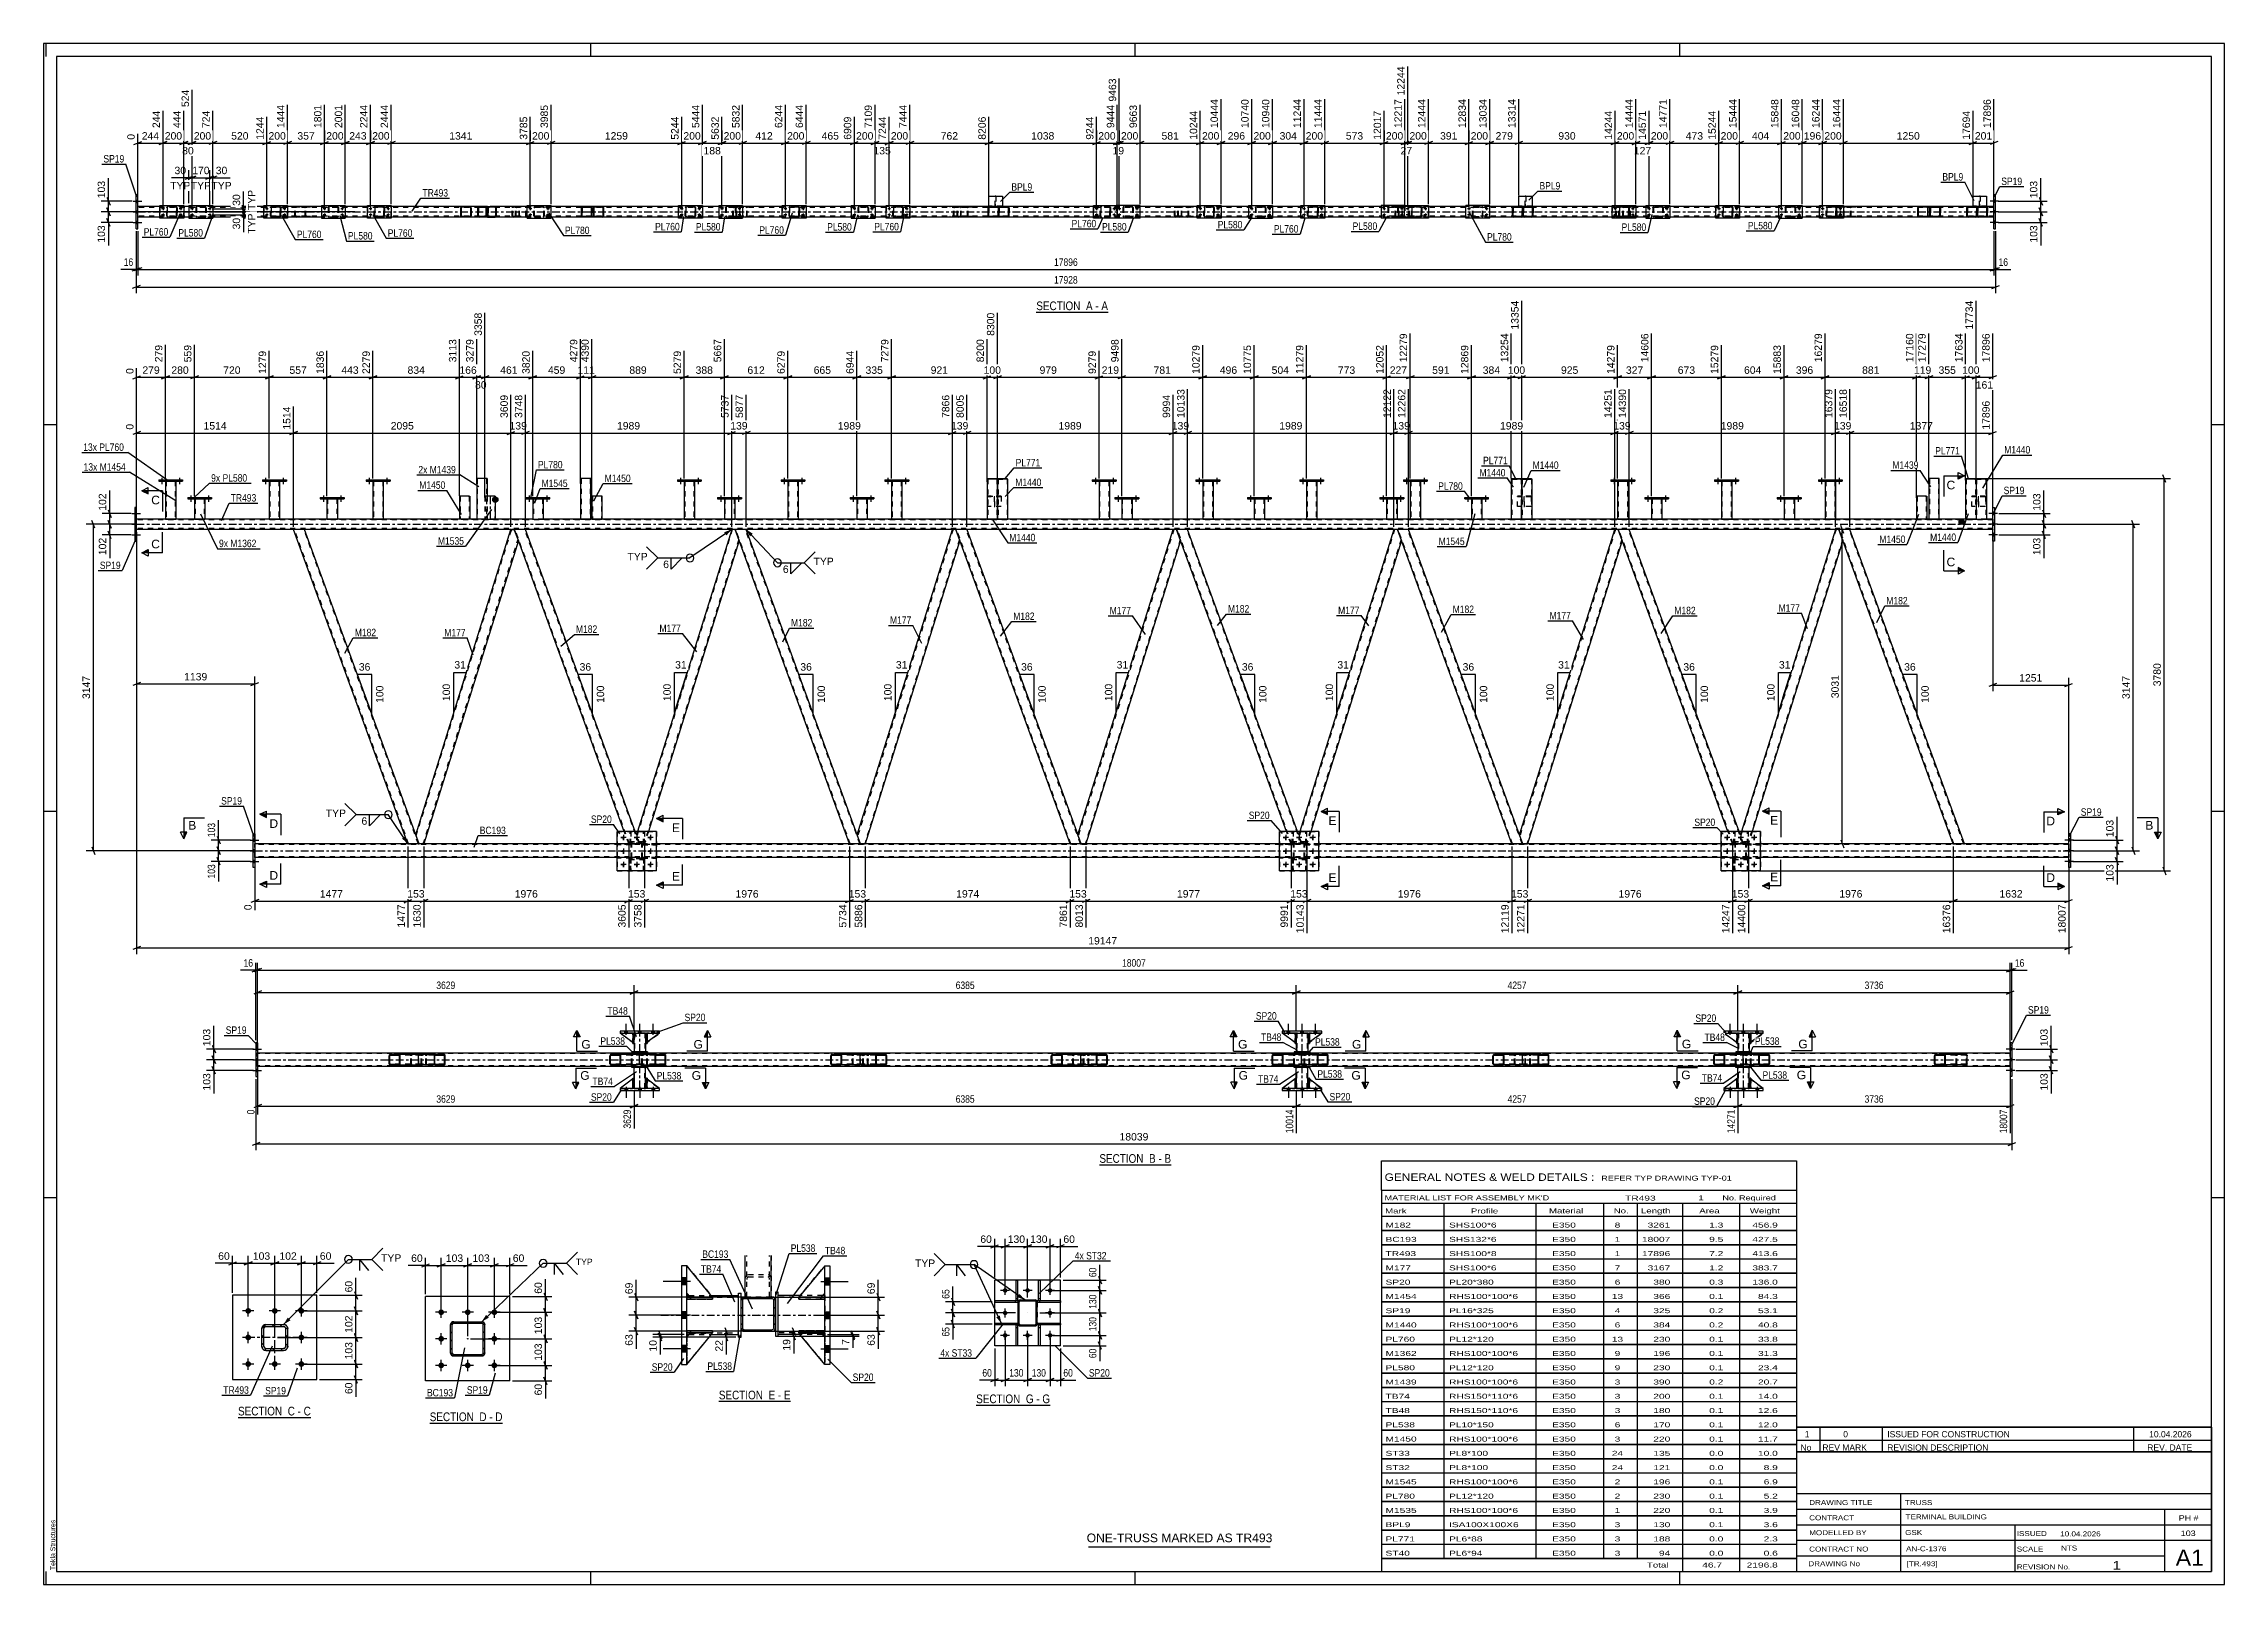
# Model space of a CAD drawing. Header units: millimetres. Extents: x -36 to 805, y -409 to 185.
import ezdxf

# ---------------------------------------------------------------- set-up
doc = ezdxf.new("R2010")
doc.units = ezdxf.units.MM
doc.linetypes.add('DXK_LINE_DOT2', pattern=[3.9198, 1.9599, -1.9599])
doc.linetypes.add('DXK_LINE_DOT3', pattern=[5.9187, 2.979, -0.9799, 0.9799, -0.9799])
doc.styles.add('Arial', font='ARIAL.TTF', dxfattribs={"height": 0.2})
doc.styles.add('Arial Narrow', font='ARIALN.TTF', dxfattribs={"height": 0.2})

# ---------------------------------------------------------------- blocks, each defined once
blk = doc.blocks.new('Unknown-203724355-1135')
at = {"color": 5, "linetype": 'Continuous'}
for p, q in [((805.14, 185.3), (-35.86, 185.3)), ((-35.86, 185.3), (-35.86, -408.7)), ((-34.86, 180.3), (-34.86, 185.3)), ((175.14, 180.3), (175.14, 185.3)), ((385.14, 180.3), (385.14, 185.3)), ((595.14, 180.3), (595.14, 185.3)), ((805.14, -408.7), (805.14, 185.3)), ((800.14, 180.3), (-30.86, 180.3)), ((-30.86, 180.3), (-30.86, -403.7)), ((800.14, -403.7), (800.14, 180.3)), ((-30.86, 38.3), (-35.86, 38.3)), ((805.14, 38.3), (800.14, 38.3)), ((-30.86, -110.7), (-35.86, -110.7)), ((805.14, -110.7), (800.14, -110.7)), ((-30.86, -259.7), (-35.86, -259.7)), ((805.14, -259.7), (800.14, -259.7)), ((-35.86, -408.7), (805.14, -408.7)), ((-34.86, -408.7), (-34.86, -403.7)), ((-30.86, -403.7), (800.14, -403.7)), ((175.14, -408.7), (175.14, -403.7)), ((385.14, -408.7), (385.14, -403.7)), ((595.14, -408.7), (595.14, -403.7))]:
    blk.add_line(p, q, dxfattribs=at)
at = {"color": 174, "linetype": 'Continuous', "style": 'Arial'}
blk.add_text('Tekla Structures', height=1.9102, rotation=90, dxfattribs=at).set_placement((-31.36, -403.2))
blk = doc.blocks.new('Unknown-203724355-19 - 8073')
at = {"color": 6, "linetype": 'Continuous'}
blk.add_line((224.54, -338.12), (252.19, -338.12), dxfattribs=at)
at = {"color": 0, "linetype": 'Continuous'}
blk.add_wipeout([(242.65, -337.37), (242.65, -333.87), (224.54, -333.87), (224.54, -337.37)], dxfattribs=at)
blk.add_wipeout([(246.26, -337.37), (246.26, -333.87), (243.7, -333.87), (243.7, -337.37)], dxfattribs=at)
at = {"color": 7, "linetype": 'Continuous', "style": 'Arial Narrow'}
blk.add_text('SECTION ', height=3.34, dxfattribs=at).set_placement((224.54, -337.37))
at = {"color": 0, "linetype": 'Continuous'}
blk.add_wipeout([(248.58, -337.37), (248.58, -333.87), (247.31, -333.87), (247.31, -337.37)], dxfattribs=at)
blk.add_wipeout([(252.19, -337.37), (252.19, -333.87), (249.63, -333.87), (249.63, -337.37)], dxfattribs=at)
at = {"color": 7, "linetype": 'Continuous', "style": 'Arial Narrow'}
for s, p in [('E', (243.7, -337.37)), ('-', (247.31, -337.37)), ('E', (249.63, -337.37))]:
    blk.add_text(s, height=3.34, dxfattribs=at).set_placement(p)
blk = doc.blocks.new('Unknown-203724355-11 - 2525')
at = {"color": 6, "linetype": 'Continuous'}
blk.add_line((346.97, 81.8), (374.62, 81.8), dxfattribs=at)
at = {"color": 0, "linetype": 'Continuous'}
blk.add_wipeout([(365.08, 82.55), (365.08, 86.05), (346.97, 86.05), (346.97, 82.55)], dxfattribs=at)
blk.add_wipeout([(368.69, 82.55), (368.69, 86.05), (366.13, 86.05), (366.13, 82.55)], dxfattribs=at)
at = {"color": 7, "linetype": 'Continuous', "style": 'Arial Narrow'}
blk.add_text('SECTION ', height=3.34, dxfattribs=at).set_placement((346.97, 82.55))
at = {"color": 0, "linetype": 'Continuous'}
blk.add_wipeout([(371.01, 82.55), (371.01, 86.05), (369.74, 86.05), (369.74, 82.55)], dxfattribs=at)
blk.add_wipeout([(374.62, 82.55), (374.62, 86.05), (372.06, 86.05), (372.06, 82.55)], dxfattribs=at)
at = {"color": 7, "linetype": 'Continuous', "style": 'Arial Narrow'}
for s, p in [('A', (366.13, 82.55)), ('A', (372.06, 82.55)), ('-', (369.74, 82.55))]:
    blk.add_text(s, height=3.34, dxfattribs=at).set_placement(p)
blk = doc.blocks.new('Unknown-203724355-12 - 6047')
at = {"color": 6, "linetype": 'Continuous'}
blk.add_line((371.29, -246.93), (398.93, -246.93), dxfattribs=at)
at = {"color": 0, "linetype": 'Continuous'}
blk.add_wipeout([(389.4, -246.18), (389.4, -242.68), (371.29, -242.68), (371.29, -246.18)], dxfattribs=at)
blk.add_wipeout([(393, -246.18), (393, -242.68), (390.45, -242.68), (390.45, -246.18)], dxfattribs=at)
at = {"color": 7, "linetype": 'Continuous', "style": 'Arial Narrow'}
blk.add_text('SECTION ', height=3.34, dxfattribs=at).set_placement((371.29, -246.18))
at = {"color": 0, "linetype": 'Continuous'}
blk.add_wipeout([(395.33, -246.18), (395.33, -242.68), (394.05, -242.68), (394.05, -246.18)], dxfattribs=at)
blk.add_wipeout([(398.93, -246.18), (398.93, -242.68), (396.38, -242.68), (396.38, -246.18)], dxfattribs=at)
at = {"color": 7, "linetype": 'Continuous', "style": 'Arial Narrow'}
for s, p in [('B', (390.45, -246.18)), ('B', (396.38, -246.18)), ('-', (394.05, -246.18))]:
    blk.add_text(s, height=3.34, dxfattribs=at).set_placement(p)
blk = doc.blocks.new('Unknown-203724355-14 - 1862')
at = {"color": 6, "linetype": 'Continuous'}
blk.add_line((113.04, -346.51), (141.11, -346.51), dxfattribs=at)
at = {"color": 0, "linetype": 'Continuous'}
blk.add_wipeout([(131.15, -345.76), (131.15, -342.26), (113.04, -342.26), (113.04, -345.76)], dxfattribs=at)
blk.add_wipeout([(134.97, -345.76), (134.97, -342.26), (132.2, -342.26), (132.2, -345.76)], dxfattribs=at)
at = {"color": 7, "linetype": 'Continuous', "style": 'Arial Narrow'}
blk.add_text('SECTION ', height=3.34, dxfattribs=at).set_placement((113.04, -345.76))
at = {"color": 0, "linetype": 'Continuous'}
blk.add_wipeout([(137.29, -345.76), (137.29, -342.26), (136.02, -342.26), (136.02, -345.76)], dxfattribs=at)
blk.add_wipeout([(141.11, -345.76), (141.11, -342.26), (138.34, -342.26), (138.34, -345.76)], dxfattribs=at)
at = {"color": 7, "linetype": 'Continuous', "style": 'Arial Narrow'}
for s, p in [('D', (132.2, -345.76)), ('-', (136.02, -345.76)), ('D', (138.34, -345.76))]:
    blk.add_text(s, height=3.34, dxfattribs=at).set_placement(p)
blk = doc.blocks.new('Unknown-203724355-15 - 29577')
at = {"color": 6, "linetype": 'Continuous'}
blk.add_line((39.12, -344.32), (67.19, -344.32), dxfattribs=at)
at = {"color": 0, "linetype": 'Continuous'}
blk.add_wipeout([(57.23, -343.57), (57.23, -340.07), (39.12, -340.07), (39.12, -343.57)], dxfattribs=at)
blk.add_wipeout([(61.04, -343.57), (61.04, -340.07), (58.28, -340.07), (58.28, -343.57)], dxfattribs=at)
at = {"color": 7, "linetype": 'Continuous', "style": 'Arial Narrow'}
blk.add_text('SECTION ', height=3.34, dxfattribs=at).set_placement((39.12, -343.57))
at = {"color": 0, "linetype": 'Continuous'}
blk.add_wipeout([(63.37, -343.57), (63.37, -340.07), (62.09, -340.07), (62.09, -343.57)], dxfattribs=at)
blk.add_wipeout([(67.19, -343.57), (67.19, -340.07), (64.42, -340.07), (64.42, -343.57)], dxfattribs=at)
at = {"color": 7, "linetype": 'Continuous', "style": 'Arial Narrow'}
for s, p in [('C', (58.28, -343.57)), ('-', (62.09, -343.57)), ('C', (64.42, -343.57))]:
    blk.add_text(s, height=3.34, dxfattribs=at).set_placement(p)
blk = doc.blocks.new('Unknown-203724355-17 - 6760')
at = {"color": 6, "linetype": 'Continuous'}
blk.add_line((323.78, -339.59), (352.29, -339.59), dxfattribs=at)
at = {"color": 0, "linetype": 'Continuous'}
blk.add_wipeout([(341.89, -338.84), (341.89, -335.34), (323.78, -335.34), (323.78, -338.84)], dxfattribs=at)
blk.add_wipeout([(345.93, -338.84), (345.93, -335.34), (342.94, -335.34), (342.94, -338.84)], dxfattribs=at)
at = {"color": 7, "linetype": 'Continuous', "style": 'Arial Narrow'}
blk.add_text('SECTION ', height=3.34, dxfattribs=at).set_placement((323.78, -338.84))
at = {"color": 0, "linetype": 'Continuous'}
blk.add_wipeout([(348.25, -338.84), (348.25, -335.34), (346.98, -335.34), (346.98, -338.84)], dxfattribs=at)
blk.add_wipeout([(352.29, -338.84), (352.29, -335.34), (349.3, -335.34), (349.3, -338.84)], dxfattribs=at)
at = {"color": 7, "linetype": 'Continuous', "style": 'Arial Narrow'}
for s, p in [('G', (342.94, -338.84)), ('G', (349.3, -338.84)), ('-', (346.98, -338.84))]:
    blk.add_text(s, height=3.34, dxfattribs=at).set_placement(p)
blk = doc.blocks.new('Part-203724355-8141 - 8073')
at = {"color": 2, "linetype": 'Continuous'}
for p, q in [((255.39, -297.98), (255.38, -297.98)), ((255.38, -297.98), (255.38, -298.78)), ((255.38, -298.78), (265.38, -298.78)), ((265.38, -297.98), (256.63, -297.98)), ((265.38, -297.98), (265.38, -297.98)), ((265.38, -297.98), (265.38, -298.78))]:
    blk.add_line(p, q, dxfattribs=at)
at = {"color": 7, "linetype": 'DXK_LINE_DOT2'}
for p, q in [((255.38, -298.78), (263.88, -298.78)), ((256.63, -297.98), (255.39, -297.98)), ((263.88, -297.98), (255.39, -297.98)), ((263.88, -297.98), (265.38, -297.98)), ((263.88, -297.98), (263.88, -298.78)), ((263.88, -298.78), (265.38, -298.78)), ((265.38, -297.98), (265.38, -297.98))]:
    blk.add_line(p, q, dxfattribs=at)
blk = doc.blocks.new('Part-203724355-8105 - 8073')
at = {"linetype": 'Continuous'}
h = blk.add_hatch(dxfattribs=at)
h.set_pattern_fill('', scale=0.7, style=0, pattern_type=0)
h.set_pattern_definition([(45, (234.3277, -297.939), (-1.57154, 1.57154), [])])
h.paths.add_polyline_path([(245.13, -297.94), (234.33, -297.94), (233.87, -298.03), (233.48, -298.29), (233.22, -298.68), (233.13, -299.14), (233.13, -309.94), (233.22, -310.4), (233.48, -310.79), (233.87, -311.05), (234.33, -311.14), (245.13, -311.14), (245.59, -311.05), (245.98, -310.79), (246.24, -310.4), (246.33, -309.94), (246.33, -299.14), (246.24, -298.68), (245.98, -298.29), (245.59, -298.03)])
h.paths.add_polyline_path([(245.68, -298.91), (245.73, -299.14), (245.73, -309.94), (245.68, -310.17), (245.55, -310.36), (245.36, -310.49), (245.13, -310.54), (234.33, -310.54), (234.1, -310.49), (233.9, -310.36), (233.77, -310.17), (233.73, -309.94), (233.73, -299.14), (233.77, -298.91), (233.9, -298.71), (234.1, -298.58), (234.33, -298.54), (245.13, -298.54), (245.36, -298.58), (245.55, -298.71)])
at = {"color": 2, "linetype": 'Continuous'}
for p, q in [((233.22, -298.68), (233.13, -299.14)), ((233.13, -309.94), (233.13, -299.14)), ((233.73, -299.14), (233.77, -298.91)), ((233.73, -309.94), (233.73, -299.14)), ((233.77, -298.91), (233.9, -298.71)), ((234.33, -297.94), (233.87, -298.03)), ((233.9, -298.71), (234.1, -298.58)), ((234.1, -298.58), (234.33, -298.54)), ((234.33, -297.94), (245.13, -297.94)), ((234.33, -298.54), (245.13, -298.54)), ((245.59, -298.03), (245.13, -297.94)), ((245.13, -298.54), (245.36, -298.58)), ((245.36, -298.58), (245.55, -298.71)), ((245.55, -298.71), (245.68, -298.91)), ((245.68, -298.91), (245.73, -299.14)), ((245.73, -309.94), (245.73, -299.14)), ((246.33, -299.14), (246.24, -298.68)), ((246.33, -309.94), (246.33, -299.14)), ((233.13, -309.94), (233.22, -310.4)), ((233.77, -310.17), (233.73, -309.94)), ((233.9, -310.36), (233.77, -310.17)), ((233.87, -311.05), (234.33, -311.14)), ((234.1, -310.49), (233.9, -310.36)), ((234.33, -310.54), (234.1, -310.49)), ((234.33, -310.54), (245.13, -310.54)), ((234.33, -311.14), (245.13, -311.14)), ((245.36, -310.49), (245.13, -310.54)), ((245.13, -311.14), (245.59, -311.05)), ((245.55, -310.36), (245.36, -310.49)), ((245.68, -310.17), (245.55, -310.36)), ((245.73, -309.94), (245.68, -310.17)), ((246.24, -310.4), (246.33, -309.94))]:
    blk.add_line(p, q, dxfattribs=at)
at = {"color": 7, "linetype": 'DXK_LINE_DOT3'}
blk.add_line((239.73, -304.54), (239.73, -304.54), dxfattribs=at)
at = {"color": 2, "linetype": 'Continuous'}
for centre, start, end in [((234.33, -299.14), 112.5, 157.5), ((245.13, -299.14), 22.5, 67.5), ((234.33, -309.94), 202.5, 247.5), ((245.13, -309.94), 292.5, 337.5)]:
    blk.add_arc(centre, 1.2, start, end, dxfattribs=at)
blk = doc.blocks.new('Part-203724355-8169 - 8073')
at = {"color": 7, "linetype": 'DXK_LINE_DOT2'}
for p, q in [((212.13, -296.49), (212.13, -285.88)), ((212.13, -285.88), (222.13, -297.99)), ((212.13, -285.88), (222.13, -297.99)), ((213.63, -297.99), (212.13, -296.49)), ((213.63, -297.99), (212.13, -296.49)), ((222.13, -297.99), (213.63, -297.99)), ((213.63, -297.99), (213.63, -297.99)), ((213.63, -297.99), (222.13, -297.99)), ((222.13, -297.99), (222.13, -297.99))]:
    blk.add_line(p, q, dxfattribs=at)
at = {"color": 7, "linetype": 'DXK_LINE_DOT3'}
for p, q in [((212.13, -297.99), (212.13, -285.88)), ((222.13, -297.99), (212.13, -297.99))]:
    blk.add_line(p, q, dxfattribs=at)
blk = doc.blocks.new('Part-203724355-8143 - 8073')
at = {"color": 7, "linetype": 'DXK_LINE_DOT2'}
for p, q in [((255.38, -298.78), (255.38, -297.98)), ((255.38, -297.98), (263.88, -297.98)), ((265.38, -297.98), (255.38, -297.98)), ((263.88, -298.78), (255.38, -298.78)), ((255.38, -298.78), (265.38, -298.78)), ((263.88, -298.78), (263.88, -297.98)), ((263.88, -297.98), (265.38, -297.98)), ((265.38, -298.78), (263.88, -298.78)), ((265.38, -298.78), (265.38, -297.98)), ((265.38, -298.78), (265.38, -297.98)), ((265.38, -297.98), (265.38, -297.98)), ((265.38, -298.78), (265.38, -298.78))]:
    blk.add_line(p, q, dxfattribs=at)
blk = doc.blocks.new('Part-203724355-8135 - 8073')
at = {"color": 7, "linetype": 'DXK_LINE_DOT2'}
for p, q in [((265.38, -285.88), (255.38, -297.99)), ((255.38, -297.99), (265.38, -285.88)), ((265.38, -296.49), (265.38, -285.88)), ((255.38, -297.99), (263.88, -297.99)), ((255.38, -297.99), (255.38, -297.99)), ((263.88, -297.99), (255.38, -297.99)), ((263.88, -297.99), (265.38, -296.49)), ((263.88, -297.99), (265.38, -296.49)), ((263.88, -297.99), (263.88, -297.99))]:
    blk.add_line(p, q, dxfattribs=at)
at = {"color": 7, "linetype": 'DXK_LINE_DOT3'}
for p, q in [((265.38, -297.99), (265.38, -285.88)), ((255.38, -297.99), (265.38, -297.99))]:
    blk.add_line(p, q, dxfattribs=at)
blk = doc.blocks.new('Part-203724355-8142 - 8073')
at = {"color": 7, "linetype": 'DXK_LINE_DOT2'}
for p, q in [((255.38, -311.78), (255.38, -310.98)), ((255.38, -310.98), (263.88, -310.98)), ((265.38, -310.98), (255.38, -310.98)), ((263.88, -311.78), (263.88, -310.98)), ((263.88, -310.98), (265.38, -310.98)), ((265.38, -311.78), (265.38, -310.98)), ((265.38, -311.78), (265.38, -310.98)), ((265.38, -310.98), (265.38, -310.98)), ((263.88, -311.78), (255.38, -311.78)), ((255.38, -311.78), (265.38, -311.78)), ((265.38, -311.78), (263.88, -311.78)), ((265.38, -311.78), (265.38, -311.78))]:
    blk.add_line(p, q, dxfattribs=at)
blk = doc.blocks.new('Part-203724355-8218 - 8073')
at = {"color": 2, "linetype": 'Continuous'}
for p, q in [((212.13, -285.88), (212.13, -285.88)), ((212.13, -285.88), (212.13, -285.88)), ((222.13, -297.99), (212.13, -285.88)), ((213.62, -297.98), (212.13, -296.49)), ((220.88, -297.99), (222.13, -297.99)), ((222.13, -297.99), (222.13, -297.99))]:
    blk.add_line(p, q, dxfattribs=at)
at = {"color": 7, "linetype": 'DXK_LINE_DOT2'}
for p, q in [((212.13, -296.49), (212.13, -285.88)), ((212.13, -285.88), (222.13, -297.99)), ((213.63, -297.99), (212.13, -296.49)), ((213.63, -297.99), (213.62, -297.98)), ((222.13, -297.99), (213.63, -297.99)), ((213.63, -297.99), (213.63, -297.99)), ((213.63, -297.99), (220.88, -297.99))]:
    blk.add_line(p, q, dxfattribs=at)
blk = doc.blocks.new('Part-203724355-8163 - 8073')
at = {"color": 7, "linetype": 'DXK_LINE_DOT2'}
for p, q in [((255.38, -311.79), (263.88, -311.79)), ((265.38, -323.88), (255.38, -311.79)), ((255.38, -311.79), (255.38, -311.79)), ((263.88, -311.79), (255.38, -311.79)), ((255.38, -311.79), (265.38, -323.88)), ((263.88, -311.79), (265.38, -313.29)), ((263.88, -311.79), (263.88, -311.79)), ((265.38, -313.29), (263.88, -311.79)), ((265.38, -313.29), (265.38, -323.88))]:
    blk.add_line(p, q, dxfattribs=at)
at = {"color": 7, "linetype": 'DXK_LINE_DOT3'}
for p, q in [((255.38, -311.79), (265.38, -311.79)), ((265.38, -311.79), (265.38, -323.88))]:
    blk.add_line(p, q, dxfattribs=at)
blk = doc.blocks.new('Part-203724355-8171 - 8073')
at = {"color": 7, "linetype": 'DXK_LINE_DOT2'}
for p, q in [((213.63, -311.79), (212.13, -313.29)), ((212.13, -323.88), (222.13, -311.79)), ((212.13, -313.29), (213.63, -311.79)), ((212.13, -323.88), (222.13, -311.79)), ((212.13, -313.29), (212.13, -323.88)), ((222.13, -311.79), (213.63, -311.79)), ((213.63, -311.79), (213.63, -311.79)), ((213.63, -311.79), (222.13, -311.79)), ((222.13, -311.79), (222.13, -311.79))]:
    blk.add_line(p, q, dxfattribs=at)
at = {"color": 7, "linetype": 'DXK_LINE_DOT3'}
for p, q in [((222.13, -311.79), (212.13, -311.79)), ((212.13, -311.79), (212.13, -323.88))]:
    blk.add_line(p, q, dxfattribs=at)
blk = doc.blocks.new('Part-203724355-8216 - 8073')
at = {"color": 7, "linetype": 'DXK_LINE_DOT2'}
for p, q in [((212.13, -297.98), (213.63, -297.98)), ((221.89, -297.98), (212.13, -297.98)), ((212.13, -297.98), (212.13, -297.98)), ((212.13, -297.98), (212.13, -298.78)), ((212.13, -297.98), (212.13, -298.78)), ((213.63, -298.78), (212.13, -298.78)), ((212.13, -298.78), (222.13, -298.78)), ((212.13, -298.78), (212.13, -298.78)), ((213.63, -297.98), (222.13, -297.98)), ((213.63, -297.98), (213.63, -298.78)), ((222.13, -298.78), (213.63, -298.78)), ((222.13, -297.98), (222.13, -298.78))]:
    blk.add_line(p, q, dxfattribs=at)
blk = doc.blocks.new('Part-203724355-8173 - 8073')
at = {"color": 2, "linetype": 'Continuous'}
for p, q in [((212.13, -298.78), (212.13, -297.98)), ((212.13, -297.98), (220.88, -297.98)), ((222.13, -298.78), (212.13, -298.78)), ((212.13, -298.78), (212.13, -298.78)), ((222.13, -297.98), (222.12, -297.98)), ((222.13, -298.78), (222.13, -297.98))]:
    blk.add_line(p, q, dxfattribs=at)
at = {"color": 7, "linetype": 'DXK_LINE_DOT2'}
for p, q in [((213.63, -297.98), (212.13, -297.98)), ((212.13, -298.78), (213.63, -298.78)), ((213.63, -298.78), (213.63, -297.98)), ((213.63, -297.98), (222.12, -297.98)), ((213.63, -298.78), (222.13, -298.78))]:
    blk.add_line(p, q, dxfattribs=at)
blk = doc.blocks.new('Part-203724355-8174 - 8073')
at = {"color": 7, "linetype": 'DXK_LINE_DOT2'}
for p, q in [((212.13, -310.98), (213.63, -310.98)), ((222.13, -310.98), (212.13, -310.98)), ((212.13, -310.98), (212.13, -310.98)), ((212.13, -310.98), (212.13, -311.78)), ((212.13, -310.98), (212.13, -311.78)), ((213.63, -310.98), (222.13, -310.98)), ((213.63, -310.98), (213.63, -311.78)), ((222.13, -310.98), (222.13, -311.78)), ((213.63, -311.78), (212.13, -311.78)), ((212.13, -311.78), (222.13, -311.78)), ((212.13, -311.78), (212.13, -311.78)), ((222.13, -311.78), (213.63, -311.78))]:
    blk.add_line(p, q, dxfattribs=at)
blk = doc.blocks.new('Part-203724355-8196 - 8073')
at = {"color": 2, "linetype": 'Continuous'}
for p, q in [((212.13, -311.78), (212.13, -310.98)), ((222.13, -310.98), (212.13, -310.98)), ((222.13, -311.78), (222.13, -310.98)), ((222.13, -311.78), (212.13, -311.78)), ((212.13, -311.78), (212.13, -311.78))]:
    blk.add_line(p, q, dxfattribs=at)
at = {"color": 7, "linetype": 'DXK_LINE_DOT2'}
for p, q in [((213.63, -310.98), (212.13, -310.98)), ((213.63, -311.78), (213.63, -310.98)), ((222.13, -310.98), (213.63, -310.98)), ((212.13, -311.78), (213.63, -311.78)), ((213.63, -311.78), (222.13, -311.78))]:
    blk.add_line(p, q, dxfattribs=at)
blk = doc.blocks.new('Part-203724355-8203 - 8073')
at = {"color": 2, "linetype": 'Continuous'}
for p, q in [((213.63, -311.79), (212.13, -313.29)), ((212.13, -323.88), (222.13, -311.79)), ((222.13, -311.79), (213.63, -311.79)), ((213.63, -311.79), (213.63, -311.79)), ((222.13, -311.79), (222.13, -311.79))]:
    blk.add_line(p, q, dxfattribs=at)
at = {"color": 7, "linetype": 'DXK_LINE_DOT2'}
for p, q in [((212.13, -313.29), (213.63, -311.79)), ((212.13, -323.88), (222.13, -311.79)), ((212.13, -313.29), (212.13, -323.88)), ((213.63, -311.79), (222.13, -311.79))]:
    blk.add_line(p, q, dxfattribs=at)
blk = doc.blocks.new('Part-203724355-8204 - 8073')
at = {"color": 2, "linetype": 'Continuous'}
for p, q in [((255.38, -310.98), (265.38, -310.98)), ((255.38, -310.98), (255.38, -311.78)), ((265.38, -310.98), (265.38, -310.98)), ((265.38, -311.78), (265.38, -310.98)), ((265.38, -311.78), (255.38, -311.78))]:
    blk.add_line(p, q, dxfattribs=at)
at = {"color": 7, "linetype": 'DXK_LINE_DOT2'}
for p, q in [((263.88, -310.98), (255.38, -310.98)), ((265.38, -310.98), (263.88, -310.98)), ((263.88, -310.98), (263.88, -311.78)), ((265.38, -310.98), (265.38, -310.98)), ((255.38, -311.78), (263.88, -311.78)), ((263.88, -311.78), (265.38, -311.78))]:
    blk.add_line(p, q, dxfattribs=at)
blk = doc.blocks.new('Part-203724355-8211 - 8073')
at = {"color": 2, "linetype": 'Continuous'}
for p, q in [((255.88, -297.38), (247.38, -297.38)), ((265.38, -297.38), (264.49, -297.38)), ((255.87, -312.38), (247.38, -312.38)), ((265.38, -312.38), (264.47, -312.38))]:
    blk.add_line(p, q, dxfattribs=at)
at = {"color": 7, "linetype": 'DXK_LINE_DOT2'}
for p, q in [((247.38, -312.38), (247.38, -297.38)), ((265.38, -297.98), (247.38, -297.98)), ((264.49, -297.38), (255.88, -297.38)), ((265.38, -297.38), (265.38, -312.38)), ((265.38, -311.78), (247.38, -311.78)), ((264.47, -312.38), (255.87, -312.38))]:
    blk.add_line(p, q, dxfattribs=at)
at = {"color": 7, "linetype": 'DXK_LINE_DOT3'}
blk.add_line((237.38, -304.88), (275.38, -304.88), dxfattribs=at)
blk = doc.blocks.new('Bolt-203724355-8233 - 8073')
at = {"linetype": 'Continuous'}
for points in [[(267.38, -293.18), (267.38, -290.58), (265.38, -290.58), (265.38, -293.18)], [(267.38, -293.18), (267.38, -290.58), (265.38, -290.58), (265.38, -293.18)], [(267.38, -293.18), (267.38, -290.58), (265.38, -290.58), (265.38, -293.18)], [(267.38, -306.18), (267.38, -303.58), (265.38, -303.58), (265.38, -306.18)], [(267.38, -306.18), (267.38, -303.58), (265.38, -303.58), (265.38, -306.18)], [(267.38, -319.18), (267.38, -316.58), (265.38, -316.58), (265.38, -319.18)], [(267.38, -319.18), (267.38, -316.58), (265.38, -316.58), (265.38, -319.18)], [(267.38, -319.18), (267.38, -316.58), (265.38, -316.58), (265.38, -319.18)]]:
    blk.add_hatch(color=1, dxfattribs=at).paths.add_polyline_path(points)
at = {"color": 1, "linetype": 'Continuous'}
for p, q in [((263.88, -291.88), (274.38, -291.88)), ((263.88, -291.88), (274.38, -291.88)), ((263.88, -291.88), (274.38, -291.88)), ((265.38, -290.58), (267.38, -290.58)), ((265.38, -290.58), (267.38, -290.58)), ((265.38, -290.58), (267.38, -290.58)), ((265.38, -293.18), (267.38, -293.18)), ((265.38, -293.18), (267.38, -293.18)), ((265.38, -293.18), (267.38, -293.18)), ((263.88, -304.88), (274.38, -304.88)), ((263.88, -304.88), (274.38, -304.88)), ((265.38, -303.58), (267.38, -303.58)), ((265.38, -303.58), (267.38, -303.58)), ((265.38, -306.18), (267.38, -306.18)), ((265.38, -306.18), (267.38, -306.18)), ((263.88, -317.88), (274.38, -317.88)), ((263.88, -317.88), (274.38, -317.88)), ((263.88, -317.88), (274.38, -317.88)), ((265.38, -316.58), (267.38, -316.58)), ((265.38, -316.58), (267.38, -316.58)), ((265.38, -316.58), (267.38, -316.58)), ((265.38, -319.18), (267.38, -319.18)), ((265.38, -319.18), (267.38, -319.18)), ((265.38, -319.18), (267.38, -319.18))]:
    blk.add_line(p, q, dxfattribs=at)
blk = doc.blocks.new('Bolt-203724355-8234 - 8073')
at = {"linetype": 'Continuous'}
for points in [[(212.13, -293.18), (212.13, -290.58), (210.13, -290.58), (210.13, -293.18)], [(212.13, -293.18), (212.13, -290.58), (210.13, -290.58), (210.13, -293.18)], [(212.13, -293.18), (212.13, -290.58), (210.13, -290.58), (210.13, -293.18)], [(212.13, -306.18), (212.13, -303.58), (210.13, -303.58), (210.13, -306.18)], [(212.13, -306.18), (212.13, -303.58), (210.13, -303.58), (210.13, -306.18)], [(212.13, -319.18), (212.13, -316.58), (210.13, -316.58), (210.13, -319.18)], [(212.13, -319.18), (212.13, -316.58), (210.13, -316.58), (210.13, -319.18)], [(212.13, -319.18), (212.13, -316.58), (210.13, -316.58), (210.13, -319.18)]]:
    blk.add_hatch(color=1, dxfattribs=at).paths.add_polyline_path(points)
at = {"color": 1, "linetype": 'Continuous'}
for p, q in [((213.63, -291.88), (203.13, -291.88)), ((213.63, -291.88), (203.13, -291.88)), ((213.63, -291.88), (203.13, -291.88)), ((212.13, -290.58), (210.13, -290.58)), ((212.13, -290.58), (210.13, -290.58)), ((212.13, -290.58), (210.13, -290.58)), ((212.13, -293.18), (210.13, -293.18)), ((212.13, -293.18), (210.13, -293.18)), ((212.13, -293.18), (210.13, -293.18)), ((213.63, -304.88), (203.13, -304.88)), ((213.63, -304.88), (203.13, -304.88)), ((212.13, -303.58), (210.13, -303.58)), ((212.13, -303.58), (210.13, -303.58)), ((212.13, -306.18), (210.13, -306.18)), ((212.13, -306.18), (210.13, -306.18)), ((213.63, -317.88), (203.13, -317.88)), ((213.63, -317.88), (203.13, -317.88)), ((213.63, -317.88), (203.13, -317.88)), ((212.13, -316.58), (210.13, -316.58)), ((212.13, -316.58), (210.13, -316.58)), ((212.13, -316.58), (210.13, -316.58)), ((212.13, -319.18), (210.13, -319.18)), ((212.13, -319.18), (210.13, -319.18)), ((212.13, -319.18), (210.13, -319.18))]:
    blk.add_line(p, q, dxfattribs=at)
blk = doc.blocks.new('Part-203724355-8237 - 8073')
at = {"color": 2, "linetype": 'Continuous'}
for p, q in [((210.13, -285.88), (210.13, -323.88)), ((212.13, -285.88), (210.13, -285.88)), ((212.13, -323.88), (212.13, -285.88)), ((210.13, -323.88), (212.13, -323.88))]:
    blk.add_line(p, q, dxfattribs=at)
blk = doc.blocks.new('Part-203724355-8238 - 8073')
at = {"color": 2, "linetype": 'Continuous'}
for p, q in [((255.38, -311.79), (255.38, -311.79)), ((263.88, -311.79), (255.38, -311.79)), ((265.38, -323.88), (255.38, -311.79)), ((263.88, -311.79), (263.88, -311.79)), ((263.88, -311.79), (265.38, -313.29))]:
    blk.add_line(p, q, dxfattribs=at)
at = {"color": 7, "linetype": 'DXK_LINE_DOT2'}
for p, q in [((255.38, -311.79), (263.88, -311.79)), ((265.38, -323.88), (255.38, -311.79)), ((263.88, -311.79), (265.38, -313.29)), ((265.38, -313.29), (265.38, -323.88))]:
    blk.add_line(p, q, dxfattribs=at)
blk = doc.blocks.new('Part-203724355-8240 - 8073')
at = {"color": 2, "linetype": 'Continuous'}
for p, q in [((232.13, -313.38), (232.13, -296.38)), ((232.13, -296.38), (233.13, -296.38)), ((233.13, -299.14), (233.13, -296.38)), ((233.13, -313.38), (233.13, -309.94)), ((232.13, -313.38), (233.13, -313.38))]:
    blk.add_line(p, q, dxfattribs=at)
at = {"color": 7, "linetype": 'DXK_LINE_DOT2'}
blk.add_line((233.13, -309.94), (233.13, -299.14), dxfattribs=at)
blk = doc.blocks.new('Part-203724355-8241 - 8073')
at = {"color": 2, "linetype": 'Continuous'}
for p, q in [((212.13, -297.38), (213.02, -297.38)), ((221.63, -297.38), (232.13, -297.38)), ((212.13, -312.38), (213.03, -312.38)), ((221.64, -312.38), (232.13, -312.38))]:
    blk.add_line(p, q, dxfattribs=at)
at = {"color": 7, "linetype": 'DXK_LINE_DOT2'}
for p, q in [((212.13, -312.38), (212.13, -297.38)), ((212.13, -297.98), (232.13, -297.98)), ((213.02, -297.38), (221.63, -297.38)), ((232.13, -312.38), (232.13, -297.38)), ((212.13, -311.78), (232.13, -311.78)), ((213.03, -312.38), (221.64, -312.38))]:
    blk.add_line(p, q, dxfattribs=at)
at = {"color": 7, "linetype": 'DXK_LINE_DOT3'}
blk.add_line((202.13, -304.88), (242.13, -304.88), dxfattribs=at)
blk = doc.blocks.new('Part-203724355-8242 - 8073')
at = {"color": 2, "linetype": 'Continuous'}
for p, q in [((265.38, -323.88), (265.38, -285.88)), ((265.38, -285.88), (267.38, -285.88)), ((267.38, -285.88), (267.38, -323.88)), ((267.38, -323.88), (265.38, -323.88))]:
    blk.add_line(p, q, dxfattribs=at)
blk = doc.blocks.new('Part-203724355-8244 - 8073')
at = {"color": 7, "linetype": 'DXK_LINE_DOT2'}
for p, q in [((234.73, -297.94), (234.73, -281.87)), ((235.33, -297.94), (235.33, -281.87)), ((244.13, -297.94), (244.13, -281.87)), ((244.73, -281.87), (244.73, -297.94)), ((244.73, -297.94), (234.73, -297.94))]:
    blk.add_line(p, q, dxfattribs=at)
blk = doc.blocks.new('Part-203724355-8245 - 8073')
at = {"color": 2, "linetype": 'Continuous'}
for p, q in [((234.73, -297.94), (234.73, -281.87)), ((244.73, -297.94), (244.73, -281.87))]:
    blk.add_line(p, q, dxfattribs=at)
at = {"color": 7, "linetype": 'DXK_LINE_DOT2'}
for p, q in [((235.33, -297.94), (235.33, -281.87)), ((244.13, -297.94), (244.13, -281.87)), ((234.73, -291.12), (234.82, -290.41)), ((234.82, -290.41), (235.08, -289.81)), ((235.08, -289.81), (235.47, -289.4)), ((235.37, -290.77), (235.33, -291.12)), ((235.5, -290.47), (235.37, -290.77)), ((235.47, -289.4), (235.93, -289.26)), ((235.7, -290.26), (235.5, -290.47)), ((235.93, -290.19), (235.7, -290.26)), ((235.93, -289.26), (243.53, -289.26)), ((235.93, -290.19), (243.53, -290.19)), ((243.53, -289.26), (243.99, -289.4)), ((243.76, -290.26), (243.53, -290.19)), ((243.95, -290.47), (243.76, -290.26)), ((244.08, -290.77), (243.95, -290.47)), ((243.99, -289.4), (244.38, -289.81)), ((244.13, -291.12), (244.08, -290.77)), ((244.38, -289.81), (244.64, -290.41)), ((244.64, -290.41), (244.73, -291.12)), ((234.73, -297.94), (244.73, -297.94))]:
    blk.add_line(p, q, dxfattribs=at)
blk = doc.blocks.new('Part-203724355-8246 - 8073')
at = {"color": 2, "linetype": 'Continuous'}
for p, q in [((265.38, -285.88), (255.38, -297.99)), ((265.38, -285.88), (265.38, -285.88)), ((265.38, -285.88), (265.38, -285.88)), ((256.63, -297.99), (255.38, -297.99)), ((255.38, -297.99), (255.38, -297.99)), ((263.89, -297.98), (265.38, -296.49))]:
    blk.add_line(p, q, dxfattribs=at)
at = {"color": 7, "linetype": 'DXK_LINE_DOT2'}
for p, q in [((265.38, -285.88), (255.38, -297.99)), ((265.38, -296.49), (265.38, -285.88)), ((263.88, -297.99), (255.38, -297.99)), ((263.88, -297.99), (256.63, -297.99)), ((263.88, -297.99), (265.38, -296.49)), ((263.88, -297.99), (263.89, -297.98)), ((263.88, -297.99), (263.88, -297.99))]:
    blk.add_line(p, q, dxfattribs=at)
blk = doc.blocks.new('Part-203724355-8251 - 8073')
at = {"color": 2, "linetype": 'Continuous'}
for p, q in [((247.38, -296.04), (246.38, -296.04)), ((246.38, -296.04), (246.38, -313.04)), ((247.38, -313.04), (247.38, -296.04)), ((246.38, -313.04), (247.38, -313.04))]:
    blk.add_line(p, q, dxfattribs=at)
blk = doc.blocks.new('Part-203724355-2757 - 2525')
at = {"color": 2, "linetype": 'Continuous'}
for p, q in [((209.01, 118.05), (209.01, 122.85)), ((209.01, 122.85), (209.01, 122.85)), ((209.01, 122.85), (218.21, 122.85)), ((209.01, 118.05), (209.01, 118.05)), ((218.21, 118.05), (209.01, 118.05)), ((218.21, 122.85), (218.21, 118.05))]:
    blk.add_line(p, q, dxfattribs=at)
at = {"color": 7, "linetype": 'DXK_LINE_DOT2'}
for p, q in [((209.01, 122.85), (209.01, 118.05)), ((209.01, 122.85), (209.01, 122.85)), ((209.01, 118.05), (209.01, 118.05)), ((218.21, 118.05), (218.21, 122.85))]:
    blk.add_line(p, q, dxfattribs=at)
blk = doc.blocks.new('Part-203724355-2548 - 2525')
at = {"color": 7, "linetype": 'DXK_LINE_DOT2'}
for p, q in [((611.6, 121.97), (611.64, 122.16)), ((611.6, 121.97), (611.61, 121.97)), ((611.6, 118.93), (611.6, 121.97)), ((611.61, 118.93), (611.6, 118.93)), ((611.64, 118.75), (611.6, 118.93)), ((611.64, 122.16), (611.61, 121.97)), ((611.61, 118.93), (611.61, 121.97)), ((611.61, 118.93), (611.64, 118.75)), ((611.86, 122.07), (611.84, 121.97)), ((611.85, 121.97), (611.84, 121.97)), ((611.84, 121.97), (611.84, 118.93)), ((611.84, 118.93), (611.85, 118.93)), ((611.84, 118.93), (611.86, 118.84)), ((611.85, 121.97), (611.86, 122.07)), ((611.85, 118.93), (611.85, 121.97)), ((611.86, 118.84), (611.85, 118.93)), ((611.86, 122.07), (611.92, 122.14)), ((611.91, 122.14), (611.86, 122.07)), ((611.92, 118.77), (611.86, 118.84)), ((611.86, 118.84), (611.91, 118.77)), ((611.9, 122.42), (612.08, 122.45)), ((612.09, 122.45), (611.9, 122.42)), ((611.9, 122.42), (611.9, 122.42)), ((611.9, 118.49), (611.9, 118.49)), ((612.08, 118.45), (611.9, 118.49)), ((611.9, 118.49), (612.09, 118.45)), ((611.99, 122.2), (611.91, 122.14)), ((611.91, 118.77), (611.99, 118.71)), ((611.92, 122.14), (611.99, 122.2)), ((611.99, 118.71), (611.92, 118.77)), ((611.99, 122.2), (612.09, 122.21)), ((612.08, 122.21), (611.99, 122.2)), ((612.09, 118.69), (611.99, 118.71)), ((611.99, 118.71), (612.08, 118.69)), ((615.13, 122.45), (612.08, 122.45)), ((615.13, 122.21), (612.08, 122.21)), ((615.13, 118.69), (612.08, 118.69)), ((615.13, 118.45), (612.08, 118.45)), ((615.12, 122.45), (615.31, 122.42)), ((615.21, 122.2), (615.12, 122.21)), ((615.12, 118.69), (615.21, 118.71)), ((615.31, 118.49), (615.12, 118.45)), ((615.31, 122.42), (615.13, 122.45)), ((615.13, 122.21), (615.22, 122.2)), ((615.22, 118.71), (615.13, 118.69)), ((615.13, 118.45), (615.31, 118.49)), ((615.21, 122.2), (615.22, 122.2)), ((615.29, 122.14), (615.21, 122.2)), ((615.21, 118.71), (615.29, 118.77)), ((615.21, 118.71), (615.22, 118.71)), ((615.22, 122.2), (615.3, 122.14)), ((615.3, 118.77), (615.22, 118.71)), ((615.34, 122.07), (615.29, 122.14)), ((615.29, 118.77), (615.34, 118.84)), ((615.3, 122.14), (615.35, 122.07)), ((615.35, 118.84), (615.3, 118.77)), ((615.36, 121.97), (615.34, 122.07)), ((615.34, 118.84), (615.36, 118.93)), ((615.35, 122.07), (615.37, 121.97)), ((615.37, 118.93), (615.35, 118.84)), ((615.37, 121.97), (615.36, 121.97)), ((615.36, 121.97), (615.36, 118.93)), ((615.36, 118.93), (615.37, 118.93)), ((615.37, 118.93), (615.37, 121.97)), ((615.57, 122.16), (615.6, 121.97)), ((615.61, 121.97), (615.57, 122.16)), ((615.6, 118.93), (615.57, 118.75)), ((615.57, 118.75), (615.61, 118.93)), ((615.61, 121.97), (615.6, 121.97)), ((615.6, 121.97), (615.6, 118.93)), ((615.6, 118.93), (615.61, 118.93)), ((615.61, 118.93), (615.61, 121.97))]:
    blk.add_line(p, q, dxfattribs=at)
at = {"color": 7, "linetype": 'DXK_LINE_DOT3'}
blk.add_line((613.61, 120.45), (613.6, 120.45), dxfattribs=at)
at = {"color": 7, "linetype": 'DXK_LINE_DOT2'}
for centre, start, end in [((612.08, 121.97), 112.5, 157.5), ((612.09, 121.97), 112.5, 157.5), ((612.08, 118.93), 202.5, 247.5), ((612.09, 118.93), 202.5, 247.5), ((615.12, 121.97), 22.5, 67.5), ((615.13, 121.97), 22.5, 67.5), ((615.12, 118.93), 292.5, 337.5), ((615.13, 118.93), 292.5, 337.5)]:
    blk.add_arc(centre, 0.48, start, end, dxfattribs=at)
blk = doc.blocks.new('Part-203724355-2629 - 2525')
at = {"color": 7, "linetype": 'DXK_LINE_DOT2'}
for p, q in [((232.54, 122.45), (228.48, 122.45)), ((232.54, 122.21), (228.48, 122.21)), ((232.54, 118.69), (228.48, 118.69)), ((232.54, 118.45), (228.48, 118.45)), ((229.98, 122.16), (229.95, 121.97)), ((229.95, 118.93), (229.95, 121.97)), ((229.95, 118.93), (229.98, 118.75)), ((230.2, 121.97), (230.22, 122.07)), ((230.2, 118.93), (230.2, 121.97)), ((230.22, 118.84), (230.2, 118.93)), ((230.22, 122.07), (230.27, 122.14)), ((230.27, 118.77), (230.22, 118.84)), ((230.45, 122.45), (230.26, 122.42)), ((230.26, 118.49), (230.45, 118.45)), ((230.27, 122.14), (230.35, 122.2)), ((230.35, 118.71), (230.27, 118.77)), ((230.35, 122.2), (230.45, 122.21)), ((230.45, 118.69), (230.35, 118.71)), ((231.26, 122.21), (231.26, 122.45)), ((231.26, 118.45), (231.26, 118.69)), ((232.64, 122.42), (232.54, 122.45)), ((232.54, 122.21), (232.59, 122.2)), ((232.59, 118.71), (232.54, 118.69)), ((232.54, 118.45), (232.64, 118.49)), ((232.59, 122.2), (232.64, 122.14)), ((232.64, 118.77), (232.59, 118.71)), ((232.73, 122.31), (232.64, 122.42)), ((232.64, 122.14), (232.67, 122.07)), ((232.67, 118.84), (232.64, 118.77)), ((232.64, 118.49), (232.73, 118.6)), ((232.67, 122.07), (232.68, 121.97)), ((232.68, 118.93), (232.67, 118.84)), ((232.68, 118.93), (232.68, 121.97)), ((232.79, 122.16), (232.73, 122.31)), ((232.73, 118.6), (232.79, 118.75)), ((232.81, 121.97), (232.79, 122.16)), ((232.79, 118.75), (232.81, 118.93)), ((232.81, 118.93), (232.81, 121.97))]:
    blk.add_line(p, q, dxfattribs=at)
for centre, start, end in [((230.43, 121.96), 111.1941, 156.15059), ((230.43, 118.95), 203.84941, 248.8059)]:
    blk.add_arc(centre, 0.492, start, end, dxfattribs=at)
blk = doc.blocks.new('Part-203724355-2840 - 2525')
at = {"color": 7, "linetype": 'DXK_LINE_DOT2'}
for p, q in [((482.52, 121.97), (482.56, 122.16)), ((482.56, 122.16), (482.52, 121.97)), ((482.52, 121.97), (482.52, 118.93)), ((482.56, 118.75), (482.52, 118.93)), ((482.52, 118.93), (482.56, 118.75)), ((482.76, 121.97), (482.78, 122.07)), ((482.76, 121.97), (482.76, 118.93)), ((482.78, 118.84), (482.76, 118.93)), ((482.78, 122.07), (482.83, 122.14)), ((482.83, 118.77), (482.78, 118.84)), ((482.82, 122.42), (483, 122.45)), ((483, 122.45), (482.82, 122.42)), ((483, 118.45), (482.82, 118.49)), ((482.82, 118.49), (483, 118.45)), ((482.83, 122.14), (482.91, 122.2)), ((482.91, 118.71), (482.83, 118.77)), ((482.91, 122.2), (483, 122.21)), ((483, 118.69), (482.91, 118.71)), ((486.04, 122.45), (483, 122.45)), ((486.04, 122.21), (483, 122.21)), ((486.04, 118.69), (483, 118.69)), ((486.04, 118.45), (483, 118.45)), ((486.04, 122.45), (486.22, 122.42)), ((486.22, 122.42), (486.04, 122.45)), ((486.04, 122.21), (486.13, 122.2)), ((486.13, 118.71), (486.04, 118.69)), ((486.22, 118.49), (486.04, 118.45)), ((486.04, 118.45), (486.22, 118.49)), ((486.13, 122.2), (486.21, 122.14)), ((486.21, 118.77), (486.13, 118.71)), ((486.21, 122.14), (486.26, 122.07)), ((486.26, 118.84), (486.21, 118.77)), ((486.26, 122.07), (486.28, 121.97)), ((486.28, 118.93), (486.26, 118.84)), ((486.28, 121.97), (486.28, 118.93)), ((486.48, 122.16), (486.52, 121.97)), ((486.52, 121.97), (486.48, 122.16)), ((486.52, 118.93), (486.48, 118.75)), ((486.48, 118.75), (486.52, 118.93)), ((486.52, 121.97), (486.52, 118.93))]:
    blk.add_line(p, q, dxfattribs=at)
at = {"color": 7, "linetype": 'DXK_LINE_DOT3'}
blk.add_line((484.52, 120.45), (484.52, 120.45), dxfattribs=at)
at = {"color": 7, "linetype": 'DXK_LINE_DOT2'}
for centre, start, end in [((483, 121.97), 112.5, 157.5), ((483, 121.97), 112.5, 157.5), ((483, 118.93), 202.5, 247.5), ((483, 118.93), 202.5, 247.5), ((486.04, 121.97), 22.5, 67.5), ((486.04, 121.97), 22.5, 67.5), ((486.04, 118.93), 292.5, 337.5), ((486.04, 118.93), 292.5, 337.5)]:
    blk.add_arc(centre, 0.48, start, end, dxfattribs=at)
blk = doc.blocks.new('Part-203724355-2791 - 2525')
at = {"color": 2, "linetype": 'Continuous'}
for p, q in [((369.01, 118.05), (369.01, 122.85)), ((369.01, 122.85), (369.01, 122.85)), ((369.01, 122.85), (378.21, 122.85)), ((369.01, 118.05), (369.01, 118.05)), ((378.21, 118.05), (369.01, 118.05)), ((378.21, 122.85), (378.21, 118.05))]:
    blk.add_line(p, q, dxfattribs=at)
at = {"color": 7, "linetype": 'DXK_LINE_DOT2'}
for p, q in [((369.01, 122.85), (369.01, 118.05)), ((369.01, 122.85), (369.01, 122.85)), ((369.01, 118.05), (369.01, 118.05)), ((378.21, 118.05), (378.21, 122.85))]:
    blk.add_line(p, q, dxfattribs=at)
blk = doc.blocks.new('Part-203724355-2530 - 2525')
at = {"color": 7, "linetype": 'DXK_LINE_DOT2'}
for p, q in [((332.44, 122), (332.47, 122.16)), ((332.48, 122.16), (332.44, 121.97)), ((332.44, 121.97), (332.44, 122)), ((332.44, 118.93), (332.44, 121.97)), ((332.44, 121.97), (332.44, 121.97)), ((332.44, 118.93), (332.44, 121.97)), ((332.44, 118.93), (332.44, 118.93)), ((332.47, 118.75), (332.44, 118.93)), ((332.44, 118.93), (332.48, 118.75)), ((332.68, 121.97), (332.7, 122.07)), ((332.69, 122.07), (332.68, 121.97)), ((332.68, 118.93), (332.68, 121.97)), ((332.68, 121.97), (332.68, 121.97)), ((332.68, 121.97), (332.68, 118.93)), ((332.68, 118.93), (332.68, 118.93)), ((332.7, 118.84), (332.68, 118.93)), ((332.68, 118.93), (332.69, 118.84)), ((332.75, 122.14), (332.69, 122.07)), ((332.69, 118.84), (332.75, 118.77)), ((332.7, 122.07), (332.75, 122.14)), ((332.75, 118.77), (332.7, 118.84)), ((332.75, 122.14), (332.83, 122.2)), ((332.82, 122.2), (332.75, 122.14)), ((332.83, 118.71), (332.75, 118.77)), ((332.75, 118.77), (332.82, 118.71)), ((332.92, 122.21), (332.82, 122.2)), ((332.82, 118.71), (332.92, 118.69)), ((332.83, 122.2), (332.92, 122.21)), ((332.92, 118.69), (332.83, 118.71)), ((332.91, 122.45), (332.92, 122.45)), ((332.92, 122.45), (332.92, 122.45)), ((332.92, 122.45), (332.92, 122.45)), ((335.96, 122.21), (332.92, 122.21)), ((335.96, 118.69), (332.92, 118.69)), ((335.96, 122.45), (336.14, 122.42)), ((335.96, 122.21), (336.05, 122.2)), ((336.05, 122.2), (335.96, 122.21)), ((336.05, 118.71), (335.96, 118.69)), ((335.96, 118.69), (336.05, 118.71)), ((336.14, 118.49), (335.96, 118.45)), ((336.05, 122.2), (336.05, 122.2)), ((336.05, 122.2), (336.13, 122.14)), ((336.13, 122.14), (336.05, 122.2)), ((336.13, 118.77), (336.05, 118.71)), ((336.05, 118.71), (336.13, 118.77)), ((336.05, 118.71), (336.05, 118.71)), ((336.13, 122.14), (336.18, 122.07)), ((336.18, 122.07), (336.13, 122.14)), ((336.18, 118.84), (336.13, 118.77)), ((336.13, 118.77), (336.18, 118.84)), ((336.18, 122.07), (336.2, 121.97)), ((336.2, 121.97), (336.18, 122.07)), ((336.2, 118.93), (336.18, 118.84)), ((336.18, 118.84), (336.2, 118.93)), ((336.2, 118.93), (336.2, 121.97)), ((336.2, 121.97), (336.2, 121.97)), ((336.2, 121.97), (336.2, 118.93)), ((336.2, 118.93), (336.2, 118.93)), ((336.4, 122.16), (336.44, 121.97)), ((336.44, 118.93), (336.4, 118.75)), ((336.44, 121.97), (336.44, 121.97)), ((336.44, 121.97), (336.44, 118.93)), ((336.44, 118.93), (336.44, 118.93))]:
    blk.add_line(p, q, dxfattribs=at)
at = {"color": 2, "linetype": 'Continuous'}
for p, q in [((332.73, 122.42), (332.91, 122.45)), ((332.73, 122.42), (332.74, 122.42)), ((332.73, 118.49), (332.74, 118.49)), ((332.92, 118.45), (332.73, 118.49)), ((332.92, 122.45), (332.74, 122.42)), ((332.74, 118.49), (332.92, 118.45)), ((335.96, 122.45), (332.92, 122.45)), ((335.96, 118.45), (332.92, 118.45)), ((336.14, 122.42), (335.96, 122.45)), ((335.96, 118.45), (336.14, 118.49)), ((336.44, 121.97), (336.4, 122.16)), ((336.4, 118.75), (336.44, 118.93)), ((336.44, 118.93), (336.44, 121.97))]:
    blk.add_line(p, q, dxfattribs=at)
at = {"color": 7, "linetype": 'DXK_LINE_DOT3'}
blk.add_line((334.44, 120.45), (334.43, 120.45), dxfattribs=at)
at = {"color": 7, "linetype": 'DXK_LINE_DOT2'}
for centre, start, end in [((332.92, 121.97), 149.40115, 157.50002), ((332.92, 118.93), 202.49998, 210.5989), ((332.92, 121.97), 149.40115, 157.50002), ((332.92, 118.93), 202.49998, 210.59891), ((335.96, 121.97), 22.5, 67.5), ((335.96, 118.93), 292.5, 337.5)]:
    blk.add_arc(centre, 0.48, start, end, dxfattribs=at)
at = {"color": 2, "linetype": 'Continuous'}
for centre, start, end in [((332.92, 121.97), 112.5, 149.40113), ((332.92, 118.93), 210.59892, 247.5), ((332.92, 121.97), 112.5, 149.40113), ((332.92, 118.93), 210.59892, 247.5), ((335.96, 121.97), 22.5, 67.5), ((335.96, 118.93), 292.5, 337.5)]:
    blk.add_arc(centre, 0.48, start, end, dxfattribs=at)
blk = doc.blocks.new('Part-203724355-2533 - 2525')
at = {"color": 2, "linetype": 'Continuous'}
for p, q in [((691.6, 121.97), (691.64, 122.16)), ((691.64, 122.16), (691.6, 121.97)), ((691.6, 118.93), (691.6, 121.97)), ((691.6, 121.97), (691.6, 121.97)), ((691.6, 118.93), (691.6, 121.97)), ((691.6, 118.93), (691.6, 118.93)), ((691.64, 118.75), (691.6, 118.93)), ((691.6, 118.93), (691.64, 118.75)), ((691.84, 121.97), (691.86, 122.07)), ((691.84, 118.93), (691.84, 121.97)), ((691.86, 118.84), (691.84, 118.93)), ((691.86, 122.07), (691.92, 122.14)), ((691.92, 118.77), (691.86, 118.84)), ((691.9, 122.42), (692.08, 122.45)), ((692.08, 122.45), (691.9, 122.42)), ((691.9, 122.42), (691.9, 122.42)), ((691.9, 118.49), (691.9, 118.49)), ((692.08, 118.45), (691.9, 118.49)), ((691.9, 118.49), (692.08, 118.45)), ((691.92, 122.14), (691.99, 122.2)), ((691.99, 118.71), (691.92, 118.77)), ((691.99, 122.2), (692.08, 122.21)), ((692.08, 118.69), (691.99, 118.71)), ((695.12, 122.45), (692.08, 122.45)), ((692.08, 122.21), (695.12, 122.21)), ((695.12, 118.69), (692.08, 118.69)), ((695.12, 118.45), (692.08, 118.45)), ((695.31, 122.42), (695.12, 122.45)), ((695.12, 122.21), (695.22, 122.2)), ((695.21, 122.2), (695.12, 122.21)), ((695.22, 118.71), (695.12, 118.69)), ((695.12, 118.69), (695.21, 118.71)), ((695.12, 118.45), (695.31, 118.49)), ((695.21, 122.2), (695.22, 122.2)), ((695.29, 122.14), (695.21, 122.2)), ((695.21, 118.71), (695.29, 118.77)), ((695.21, 118.71), (695.22, 118.71)), ((695.22, 122.2), (695.29, 122.14)), ((695.29, 118.77), (695.22, 118.71)), ((695.29, 122.14), (695.35, 122.07)), ((695.34, 122.07), (695.29, 122.14)), ((695.35, 118.84), (695.29, 118.77)), ((695.29, 118.77), (695.34, 118.84)), ((695.36, 121.97), (695.34, 122.07)), ((695.34, 118.84), (695.36, 118.93)), ((695.35, 122.07), (695.36, 121.97)), ((695.36, 118.93), (695.35, 118.84)), ((695.36, 118.93), (695.36, 121.97)), ((695.36, 121.97), (695.36, 121.97)), ((695.36, 121.97), (695.36, 118.93)), ((695.36, 118.93), (695.36, 118.93)), ((695.6, 121.97), (695.57, 122.16)), ((695.57, 118.75), (695.6, 118.93)), ((695.6, 118.93), (695.6, 121.97))]:
    blk.add_line(p, q, dxfattribs=at)
at = {"color": 7, "linetype": 'DXK_LINE_DOT2'}
for p, q in [((691.86, 122.07), (691.84, 121.97)), ((691.84, 121.97), (691.84, 121.97)), ((691.84, 121.97), (691.84, 118.93)), ((691.84, 118.93), (691.84, 118.93)), ((691.84, 118.93), (691.86, 118.84)), ((691.91, 122.14), (691.86, 122.07)), ((691.86, 118.84), (691.91, 118.77)), ((691.99, 122.2), (691.91, 122.14)), ((691.91, 118.77), (691.99, 118.71)), ((692.08, 122.21), (691.99, 122.2)), ((691.99, 118.71), (692.08, 118.69)), ((692.08, 122.21), (692.08, 122.21)), ((692.08, 122.21), (692.08, 122.21)), ((692.08, 118.69), (692.08, 118.69)), ((692.08, 118.69), (692.08, 118.69)), ((695.12, 122.45), (695.3, 122.42)), ((695.3, 118.49), (695.12, 118.45)), ((695.56, 122.16), (695.6, 121.97)), ((695.6, 118.93), (695.56, 118.75)), ((695.6, 121.97), (695.6, 121.97)), ((695.6, 121.97), (695.6, 118.93)), ((695.6, 118.93), (695.6, 118.93))]:
    blk.add_line(p, q, dxfattribs=at)
at = {"color": 2, "linetype": 'Continuous'}
for centre, start, end in [((692.08, 121.97), 112.5, 157.5), ((692.08, 121.97), 112.5, 157.5), ((692.08, 118.93), 202.5, 247.5), ((692.08, 118.93), 202.5, 247.5), ((695.12, 121.97), 22.5, 67.5), ((695.12, 118.93), 292.5, 337.5)]:
    blk.add_arc(centre, 0.48, start, end, dxfattribs=at)
at = {"color": 7, "linetype": 'DXK_LINE_DOT2'}
for centre, start, end in [((695.12, 121.97), 22.5, 67.5), ((695.12, 118.93), 292.5, 337.5)]:
    blk.add_arc(centre, 0.48, start, end, dxfattribs=at)
blk = doc.blocks.new('Part-203724355-2866 - 2525')
at = {"color": 7, "linetype": 'DXK_LINE_DOT2'}
for p, q in [((380.36, 121.97), (380.4, 122.16)), ((380.4, 122.16), (380.36, 121.97)), ((380.36, 121.97), (380.36, 118.93)), ((380.4, 118.75), (380.36, 118.93)), ((380.36, 118.93), (380.4, 118.75)), ((380.6, 121.97), (380.62, 122.07)), ((380.6, 121.97), (380.6, 118.93)), ((380.62, 118.84), (380.6, 118.93)), ((380.62, 122.07), (380.67, 122.14)), ((380.67, 118.77), (380.62, 118.84)), ((380.66, 122.42), (380.84, 122.45)), ((380.84, 122.45), (380.66, 122.42)), ((380.84, 118.45), (380.66, 118.49)), ((380.66, 118.49), (380.84, 118.45)), ((380.67, 122.14), (380.75, 122.2)), ((380.75, 118.71), (380.67, 118.77)), ((380.75, 122.2), (380.84, 122.21)), ((380.84, 118.69), (380.75, 118.71)), ((383.88, 122.45), (380.84, 122.45)), ((383.88, 122.21), (380.84, 122.21)), ((383.88, 118.69), (380.84, 118.69)), ((383.88, 118.45), (380.84, 118.45)), ((383.88, 122.45), (384.06, 122.42)), ((384.06, 122.42), (383.88, 122.45)), ((383.88, 122.21), (383.97, 122.2)), ((383.97, 118.71), (383.88, 118.69)), ((384.06, 118.49), (383.88, 118.45)), ((383.88, 118.45), (384.06, 118.49)), ((383.97, 122.2), (384.05, 122.14)), ((384.05, 118.77), (383.97, 118.71)), ((384.05, 122.14), (384.1, 122.07)), ((384.1, 118.84), (384.05, 118.77)), ((384.1, 122.07), (384.12, 121.97)), ((384.12, 118.93), (384.1, 118.84)), ((384.12, 121.97), (384.12, 118.93)), ((384.32, 122.16), (384.36, 121.97)), ((384.36, 121.97), (384.32, 122.16)), ((384.36, 118.93), (384.32, 118.75)), ((384.32, 118.75), (384.36, 118.93)), ((384.36, 121.97), (384.36, 118.93))]:
    blk.add_line(p, q, dxfattribs=at)
at = {"color": 7, "linetype": 'DXK_LINE_DOT3'}
blk.add_line((382.36, 120.45), (382.36, 120.45), dxfattribs=at)
at = {"color": 7, "linetype": 'DXK_LINE_DOT2'}
for centre, start, end in [((380.84, 121.97), 112.5, 157.5), ((380.84, 121.97), 112.5, 157.5), ((380.84, 118.93), 202.5, 247.5), ((380.84, 118.93), 202.5, 247.5), ((383.88, 121.97), 22.5, 67.5), ((383.88, 121.97), 22.5, 67.5), ((383.88, 118.93), 292.5, 337.5), ((383.88, 118.93), 292.5, 337.5)]:
    blk.add_arc(centre, 0.48, start, end, dxfattribs=at)
blk = doc.blocks.new('Part-203724355-2536 - 2525')
at = {"color": 2, "linetype": 'Continuous'}
for p, q in [((171.6, 121.97), (171.64, 122.16)), ((171.6, 121.97), (171.61, 121.97)), ((171.6, 118.93), (171.6, 121.97)), ((171.61, 118.93), (171.6, 118.93)), ((171.64, 118.75), (171.6, 118.93)), ((171.64, 122.16), (171.61, 121.97)), ((171.61, 118.93), (171.61, 121.97)), ((171.61, 118.93), (171.64, 118.75)), ((171.85, 121.97), (171.87, 122.07)), ((171.85, 118.93), (171.85, 121.97)), ((171.87, 118.84), (171.85, 118.93)), ((171.87, 122.07), (171.92, 122.14)), ((171.92, 118.77), (171.87, 118.84)), ((171.9, 122.42), (172.08, 122.45)), ((172.09, 122.45), (171.9, 122.42)), ((171.9, 122.42), (171.9, 122.42)), ((171.9, 118.49), (171.9, 118.49)), ((172.08, 118.45), (171.9, 118.49)), ((171.9, 118.49), (172.09, 118.45)), ((171.92, 122.14), (172, 122.2)), ((172, 118.71), (171.92, 118.77)), ((172, 122.2), (172.09, 122.21)), ((172.09, 118.69), (172, 118.71)), ((175.13, 122.45), (172.08, 122.45)), ((175.13, 118.45), (172.08, 118.45)), ((172.09, 122.21), (175.13, 122.21)), ((175.13, 118.69), (172.09, 118.69)), ((175.21, 122.2), (175.12, 122.21)), ((175.12, 118.69), (175.21, 118.71)), ((175.31, 122.42), (175.13, 122.45)), ((175.13, 122.21), (175.22, 122.2)), ((175.22, 118.71), (175.13, 118.69)), ((175.13, 118.45), (175.31, 118.49)), ((175.21, 122.2), (175.22, 122.2)), ((175.29, 122.14), (175.21, 122.2)), ((175.21, 118.71), (175.29, 118.77)), ((175.21, 118.71), (175.22, 118.71)), ((175.22, 122.2), (175.3, 122.14)), ((175.3, 118.77), (175.22, 118.71)), ((175.34, 122.07), (175.29, 122.14)), ((175.29, 118.77), (175.34, 118.84)), ((175.3, 122.14), (175.35, 122.07)), ((175.35, 118.84), (175.3, 118.77)), ((175.36, 121.97), (175.34, 122.07)), ((175.34, 118.84), (175.36, 118.93)), ((175.35, 122.07), (175.37, 121.97)), ((175.37, 118.93), (175.35, 118.84)), ((175.37, 121.97), (175.36, 121.97)), ((175.36, 121.97), (175.36, 118.93)), ((175.36, 118.93), (175.37, 118.93)), ((175.37, 118.93), (175.37, 121.97)), ((175.61, 121.97), (175.57, 122.16)), ((175.57, 118.75), (175.61, 118.93)), ((175.61, 118.93), (175.61, 121.97))]:
    blk.add_line(p, q, dxfattribs=at)
at = {"color": 7, "linetype": 'DXK_LINE_DOT2'}
for p, q in [((171.86, 122.07), (171.84, 121.97)), ((171.85, 121.97), (171.84, 121.97)), ((171.84, 121.97), (171.84, 118.93)), ((171.84, 118.93), (171.85, 118.93)), ((171.84, 118.93), (171.86, 118.84)), ((171.91, 122.14), (171.86, 122.07)), ((171.86, 118.84), (171.91, 118.77)), ((171.99, 122.2), (171.91, 122.14)), ((171.91, 118.77), (171.99, 118.71)), ((172.08, 122.21), (171.99, 122.2)), ((171.99, 118.71), (172.08, 118.69)), ((172.08, 122.21), (172.09, 122.21)), ((172.09, 122.21), (172.08, 122.21)), ((172.08, 118.69), (172.09, 118.69)), ((172.09, 118.69), (172.08, 118.69)), ((175.12, 122.45), (175.31, 122.42)), ((175.31, 118.49), (175.12, 118.45)), ((175.57, 122.16), (175.6, 121.97)), ((175.6, 118.93), (175.57, 118.75)), ((175.61, 121.97), (175.6, 121.97)), ((175.6, 121.97), (175.6, 118.93)), ((175.6, 118.93), (175.61, 118.93))]:
    blk.add_line(p, q, dxfattribs=at)
at = {"color": 2, "linetype": 'Continuous'}
for centre, start, end in [((172.08, 121.97), 112.5, 157.5), ((172.09, 121.97), 112.5, 157.5), ((172.08, 118.93), 202.5, 247.5), ((172.09, 118.93), 202.5, 247.5), ((175.13, 121.97), 22.5, 67.5), ((175.13, 118.93), 292.5, 337.5)]:
    blk.add_arc(centre, 0.48, start, end, dxfattribs=at)
at = {"color": 7, "linetype": 'DXK_LINE_DOT2'}
for centre, start, end in [((175.12, 121.97), 22.5, 67.5), ((175.12, 118.93), 292.5, 337.5)]:
    blk.add_arc(centre, 0.48, start, end, dxfattribs=at)
blk = doc.blocks.new('Part-203724355-2539 - 2525')
at = {"color": 7, "linetype": 'DXK_LINE_DOT2'}
for p, q in [((91.6, 121.97), (91.64, 122.16)), ((91.6, 121.97), (91.61, 121.97)), ((91.6, 118.93), (91.6, 121.97)), ((91.61, 118.93), (91.6, 118.93)), ((91.64, 118.75), (91.6, 118.93)), ((91.64, 122.16), (91.61, 121.97)), ((91.61, 118.93), (91.61, 121.97)), ((91.61, 118.93), (91.64, 118.75)), ((91.86, 122.07), (91.84, 121.97)), ((91.85, 121.97), (91.84, 121.97)), ((91.84, 121.97), (91.84, 118.93)), ((91.84, 118.93), (91.85, 118.93)), ((91.84, 118.93), (91.86, 118.84)), ((91.85, 121.97), (91.87, 122.07)), ((91.85, 118.93), (91.85, 121.97)), ((91.87, 118.84), (91.85, 118.93)), ((91.91, 122.14), (91.86, 122.07)), ((91.86, 118.84), (91.91, 118.77)), ((91.87, 122.07), (91.92, 122.14)), ((91.92, 118.77), (91.87, 118.84)), ((91.9, 122.42), (92.08, 122.45)), ((92.09, 122.45), (91.9, 122.42)), ((91.9, 122.42), (91.9, 122.42)), ((91.9, 118.49), (91.9, 118.49)), ((92.08, 118.45), (91.9, 118.49)), ((91.9, 118.49), (92.09, 118.45)), ((91.99, 122.2), (91.91, 122.14)), ((91.91, 118.77), (91.99, 118.71)), ((91.92, 122.14), (92, 122.2)), ((92, 118.71), (91.92, 118.77)), ((92.08, 122.21), (91.99, 122.2)), ((91.99, 118.71), (92.08, 118.69)), ((92, 122.2), (92.09, 122.21)), ((92.09, 118.69), (92, 118.71)), ((95.13, 122.45), (92.08, 122.45)), ((95.13, 122.21), (92.08, 122.21)), ((95.13, 118.69), (92.08, 118.69)), ((95.13, 118.45), (92.08, 118.45)), ((95.12, 122.45), (95.31, 122.42)), ((95.21, 122.2), (95.12, 122.21)), ((95.12, 118.69), (95.21, 118.71)), ((95.31, 118.49), (95.12, 118.45)), ((95.31, 122.42), (95.13, 122.45)), ((95.13, 122.21), (95.22, 122.2)), ((95.22, 118.71), (95.13, 118.69)), ((95.13, 118.45), (95.31, 118.49)), ((95.21, 122.2), (95.22, 122.2)), ((95.29, 122.14), (95.21, 122.2)), ((95.21, 118.71), (95.29, 118.77)), ((95.21, 118.71), (95.22, 118.71)), ((95.22, 122.2), (95.3, 122.14)), ((95.3, 118.77), (95.22, 118.71)), ((95.34, 122.07), (95.29, 122.14)), ((95.29, 118.77), (95.34, 118.84)), ((95.3, 122.14), (95.35, 122.07)), ((95.35, 118.84), (95.3, 118.77)), ((95.36, 121.97), (95.34, 122.07)), ((95.34, 118.84), (95.36, 118.93)), ((95.35, 122.07), (95.37, 121.97)), ((95.37, 118.93), (95.35, 118.84)), ((95.37, 121.97), (95.36, 121.97)), ((95.36, 121.97), (95.36, 118.93)), ((95.36, 118.93), (95.37, 118.93)), ((95.37, 118.93), (95.37, 121.97)), ((95.57, 122.16), (95.6, 121.97)), ((95.61, 121.97), (95.57, 122.16)), ((95.6, 118.93), (95.57, 118.75)), ((95.57, 118.75), (95.61, 118.93)), ((95.61, 121.97), (95.6, 121.97)), ((95.6, 121.97), (95.6, 118.93)), ((95.6, 118.93), (95.61, 118.93)), ((95.61, 118.93), (95.61, 121.97))]:
    blk.add_line(p, q, dxfattribs=at)
at = {"color": 7, "linetype": 'DXK_LINE_DOT3'}
blk.add_line((93.61, 120.45), (93.6, 120.45), dxfattribs=at)
at = {"color": 7, "linetype": 'DXK_LINE_DOT2'}
for centre, start, end in [((92.08, 121.97), 112.5, 157.5), ((92.09, 121.97), 112.5, 157.5), ((92.08, 118.93), 202.5, 247.5), ((92.09, 118.93), 202.5, 247.5), ((95.12, 121.97), 22.5, 67.5), ((95.13, 121.97), 22.5, 67.5), ((95.12, 118.93), 292.5, 337.5), ((95.13, 118.93), 292.5, 337.5)]:
    blk.add_arc(centre, 0.48, start, end, dxfattribs=at)
blk = doc.blocks.new('Part-203724355-2542 - 2525')
at = {"color": 7, "linetype": 'DXK_LINE_DOT2'}
for p, q in [((534.6, 121.99), (534.64, 122.16)), ((534.64, 122.16), (534.6, 121.97)), ((534.6, 121.97), (534.6, 121.99)), ((534.6, 118.93), (534.6, 121.97)), ((534.6, 121.97), (534.6, 121.97)), ((534.6, 118.93), (534.6, 121.97)), ((534.6, 118.93), (534.6, 118.93)), ((534.64, 118.75), (534.6, 118.93)), ((534.6, 118.93), (534.64, 118.75)), ((534.84, 121.97), (534.86, 122.07)), ((534.86, 122.07), (534.84, 121.97)), ((534.84, 118.93), (534.84, 121.97)), ((534.84, 121.97), (534.84, 121.97)), ((534.84, 121.97), (534.84, 118.93)), ((534.84, 118.93), (534.84, 118.93)), ((534.86, 118.84), (534.84, 118.93)), ((534.84, 118.93), (534.86, 118.84)), ((534.86, 122.07), (534.91, 122.14)), ((534.91, 122.14), (534.86, 122.07)), ((534.91, 118.77), (534.86, 118.84)), ((534.86, 118.84), (534.91, 118.77)), ((534.91, 122.14), (534.99, 122.2)), ((534.99, 122.2), (534.91, 122.14)), ((534.99, 118.71), (534.91, 118.77)), ((534.91, 118.77), (534.99, 118.71)), ((534.99, 122.2), (535.08, 122.21)), ((535.08, 122.21), (534.99, 122.2)), ((535.08, 118.69), (534.99, 118.71)), ((534.99, 118.71), (535.08, 118.69)), ((535.08, 122.45), (535.08, 122.45)), ((535.08, 122.45), (535.08, 122.45)), ((535.08, 122.45), (535.08, 122.45)), ((538.12, 122.21), (535.08, 122.21)), ((538.12, 118.69), (535.08, 118.69)), ((535.08, 118.45), (535.08, 118.45)), ((535.08, 118.45), (535.08, 118.45)), ((538.12, 122.45), (538.3, 122.42)), ((538.12, 122.21), (538.21, 122.2)), ((538.21, 122.2), (538.12, 122.21)), ((538.21, 118.71), (538.12, 118.69)), ((538.12, 118.69), (538.21, 118.71)), ((538.3, 118.49), (538.12, 118.45)), ((538.21, 122.2), (538.29, 122.14)), ((538.29, 122.14), (538.21, 122.2)), ((538.29, 118.77), (538.21, 118.71)), ((538.21, 118.71), (538.29, 118.77)), ((538.29, 122.14), (538.29, 122.14)), ((538.29, 122.14), (538.34, 122.07)), ((538.34, 122.07), (538.29, 122.14)), ((538.34, 118.84), (538.29, 118.77)), ((538.29, 118.77), (538.34, 118.84)), ((538.29, 118.77), (538.29, 118.77)), ((538.34, 122.07), (538.36, 121.97)), ((538.36, 121.97), (538.34, 122.07)), ((538.36, 118.93), (538.34, 118.84)), ((538.34, 118.84), (538.36, 118.93)), ((538.36, 118.93), (538.36, 121.97)), ((538.36, 121.97), (538.36, 121.97)), ((538.36, 121.97), (538.36, 118.93)), ((538.36, 118.93), (538.36, 118.93)), ((538.56, 122.16), (538.6, 121.97)), ((538.6, 118.93), (538.56, 118.75)), ((538.6, 121.97), (538.6, 121.97)), ((538.6, 121.97), (538.6, 118.93)), ((538.6, 118.93), (538.6, 118.93))]:
    blk.add_line(p, q, dxfattribs=at)
at = {"color": 2, "linetype": 'Continuous'}
for p, q in [((534.74, 122.31), (534.74, 122.31)), ((534.74, 118.6), (534.74, 118.6)), ((534.9, 122.42), (535.08, 122.45)), ((535.08, 122.45), (534.9, 122.42)), ((535.08, 118.45), (534.9, 118.49)), ((534.9, 118.49), (535.08, 118.45)), ((538.12, 122.45), (535.08, 122.45)), ((538.12, 118.45), (535.08, 118.45)), ((538.31, 122.42), (538.12, 122.45)), ((538.12, 118.45), (538.31, 118.49)), ((538.6, 121.97), (538.57, 122.16)), ((538.57, 118.75), (538.6, 118.93)), ((538.6, 118.93), (538.6, 121.97))]:
    blk.add_line(p, q, dxfattribs=at)
at = {"color": 7, "linetype": 'DXK_LINE_DOT3'}
blk.add_line((536.6, 120.45), (536.6, 120.45), dxfattribs=at)
at = {"color": 7, "linetype": 'DXK_LINE_DOT2'}
for centre, start, end in [((535.08, 121.97), 149.40117, 157.5), ((535.08, 121.97), 149.40117, 157.5), ((535.08, 118.93), 202.5, 210.59895), ((535.08, 118.93), 202.5, 210.59895), ((538.12, 121.97), 22.5, 67.5), ((538.12, 118.93), 292.5, 337.5)]:
    blk.add_arc(centre, 0.48, start, end, dxfattribs=at)
at = {"color": 2, "linetype": 'Continuous'}
for centre, start, end in [((535.08, 121.97), 112.5, 149.40116), ((535.08, 121.97), 112.5, 149.40117), ((535.08, 118.93), 210.59895, 247.5), ((535.08, 118.93), 210.59895, 247.5), ((538.12, 121.97), 22.5, 67.5), ((538.12, 118.93), 292.5, 337.5)]:
    blk.add_arc(centre, 0.48, start, end, dxfattribs=at)
blk = doc.blocks.new('Bolt-203724355-2592 - 2525')
at = {"linetype": 'Continuous'}
for points in [[(0.46, 124.11), (0.46, 124.99), (-0.18, 124.99), (-0.18, 124.11)], [(0.46, 124.11), (0.46, 124.99), (-0.18, 124.99), (-0.18, 124.11)], [(0.46, 124.11), (0.46, 124.99), (-0.18, 124.99), (-0.18, 124.11)], [(0.46, 120.01), (0.46, 120.89), (-0.18, 120.89), (-0.18, 120.01)], [(0.46, 120.01), (0.46, 120.89), (-0.18, 120.89), (-0.18, 120.01)], [(0.46, 115.91), (0.46, 116.79), (-0.18, 116.79), (-0.18, 115.91)], [(0.46, 115.91), (0.46, 116.79), (-0.18, 116.79), (-0.18, 115.91)], [(0.46, 115.91), (0.46, 116.79), (-0.18, 116.79), (-0.18, 115.91)]]:
    blk.add_hatch(color=1, dxfattribs=at).paths.add_polyline_path(points)
at = {"color": 1, "linetype": 'Continuous'}
for p, q in [((-1.34, 124.55), (1.98, 124.55)), ((-1.34, 124.55), (1.98, 124.55)), ((-1.34, 124.55), (1.98, 124.55)), ((-1.34, 120.45), (1.98, 120.45)), ((-1.34, 120.45), (1.98, 120.45)), ((-0.18, 124.99), (0.46, 124.99)), ((-0.18, 124.99), (0.46, 124.99)), ((-0.18, 124.99), (0.46, 124.99)), ((-0.18, 124.11), (0.46, 124.11)), ((-0.18, 124.11), (0.46, 124.11)), ((-0.18, 124.11), (0.46, 124.11)), ((-0.18, 120.89), (0.46, 120.89)), ((-0.18, 120.89), (0.46, 120.89)), ((-0.18, 120.01), (0.46, 120.01)), ((-0.18, 120.01), (0.46, 120.01)), ((-1.34, 116.35), (1.98, 116.35)), ((-1.34, 116.35), (1.98, 116.35)), ((-1.34, 116.35), (1.98, 116.35)), ((-0.18, 116.79), (0.46, 116.79)), ((-0.18, 116.79), (0.46, 116.79)), ((-0.18, 116.79), (0.46, 116.79)), ((-0.18, 115.91), (0.46, 115.91)), ((-0.18, 115.91), (0.46, 115.91)), ((-0.18, 115.91), (0.46, 115.91))]:
    blk.add_line(p, q, dxfattribs=at)
blk = doc.blocks.new('Part-203724355-2545 - 2525')
at = {"color": 7, "linetype": 'DXK_LINE_DOT2'}
for p, q in [((571.6, 121.97), (571.64, 122.16)), ((571.6, 121.97), (571.61, 121.97)), ((571.6, 118.93), (571.6, 121.97)), ((571.61, 118.93), (571.6, 118.93)), ((571.64, 118.75), (571.6, 118.93)), ((571.64, 122.16), (571.61, 121.97)), ((571.61, 118.93), (571.61, 121.97)), ((571.61, 118.93), (571.64, 118.75)), ((571.86, 122.07), (571.84, 121.97)), ((571.85, 121.97), (571.84, 121.97)), ((571.84, 121.97), (571.84, 118.93)), ((571.84, 118.93), (571.85, 118.93)), ((571.84, 118.93), (571.86, 118.84)), ((571.85, 121.97), (571.86, 122.07)), ((571.85, 118.93), (571.85, 121.97)), ((571.86, 118.84), (571.85, 118.93)), ((571.86, 122.07), (571.92, 122.14)), ((571.91, 122.14), (571.86, 122.07)), ((571.92, 118.77), (571.86, 118.84)), ((571.86, 118.84), (571.91, 118.77)), ((571.9, 122.42), (572.08, 122.45)), ((572.09, 122.45), (571.9, 122.42)), ((571.9, 122.42), (571.9, 122.42)), ((571.9, 118.49), (571.9, 118.49)), ((572.08, 118.45), (571.9, 118.49)), ((571.9, 118.49), (572.09, 118.45)), ((571.99, 122.2), (571.91, 122.14)), ((571.91, 118.77), (571.99, 118.71)), ((571.92, 122.14), (571.99, 122.2)), ((571.99, 118.71), (571.92, 118.77)), ((571.99, 122.2), (572.09, 122.21)), ((572.08, 122.21), (571.99, 122.2)), ((572.09, 118.69), (571.99, 118.71)), ((571.99, 118.71), (572.08, 118.69)), ((575.13, 122.45), (572.08, 122.45)), ((575.13, 122.21), (572.08, 122.21)), ((575.13, 118.69), (572.08, 118.69)), ((575.13, 118.45), (572.08, 118.45)), ((575.12, 122.45), (575.31, 122.42)), ((575.21, 122.2), (575.12, 122.21)), ((575.12, 118.69), (575.21, 118.71)), ((575.31, 118.49), (575.12, 118.45)), ((575.31, 122.42), (575.13, 122.45)), ((575.13, 122.21), (575.22, 122.2)), ((575.22, 118.71), (575.13, 118.69)), ((575.13, 118.45), (575.31, 118.49)), ((575.21, 122.2), (575.22, 122.2)), ((575.29, 122.14), (575.21, 122.2)), ((575.21, 118.71), (575.29, 118.77)), ((575.21, 118.71), (575.22, 118.71)), ((575.22, 122.2), (575.3, 122.14)), ((575.3, 118.77), (575.22, 118.71)), ((575.34, 122.07), (575.29, 122.14)), ((575.29, 118.77), (575.34, 118.84)), ((575.3, 122.14), (575.35, 122.07)), ((575.35, 118.84), (575.3, 118.77)), ((575.36, 121.97), (575.34, 122.07)), ((575.34, 118.84), (575.36, 118.93)), ((575.35, 122.07), (575.37, 121.97)), ((575.37, 118.93), (575.35, 118.84)), ((575.37, 121.97), (575.36, 121.97)), ((575.36, 121.97), (575.36, 118.93)), ((575.36, 118.93), (575.37, 118.93)), ((575.37, 118.93), (575.37, 121.97)), ((575.57, 122.16), (575.6, 121.97)), ((575.61, 121.97), (575.57, 122.16)), ((575.6, 118.93), (575.57, 118.75)), ((575.57, 118.75), (575.61, 118.93)), ((575.61, 121.97), (575.6, 121.97)), ((575.6, 121.97), (575.6, 118.93)), ((575.6, 118.93), (575.61, 118.93)), ((575.61, 118.93), (575.61, 121.97))]:
    blk.add_line(p, q, dxfattribs=at)
at = {"color": 7, "linetype": 'DXK_LINE_DOT3'}
blk.add_line((573.61, 120.45), (573.6, 120.45), dxfattribs=at)
at = {"color": 7, "linetype": 'DXK_LINE_DOT2'}
for centre, start, end in [((572.08, 121.97), 112.5, 157.5), ((572.09, 121.97), 112.5, 157.5), ((572.08, 118.93), 202.5, 247.5), ((572.09, 118.93), 202.5, 247.5), ((575.12, 121.97), 22.5, 67.5), ((575.13, 121.97), 22.5, 67.5), ((575.12, 118.93), 292.5, 337.5), ((575.13, 118.93), 292.5, 337.5)]:
    blk.add_arc(centre, 0.48, start, end, dxfattribs=at)
blk = doc.blocks.new('Part-203724355-2551 - 2525')
at = {"color": 2, "linetype": 'Continuous'}
for p, q in [((705.81, 121.97), (705.85, 122.16)), ((705.81, 121.97), (705.82, 121.97)), ((705.81, 118.93), (705.81, 121.97)), ((705.82, 118.93), (705.81, 118.93)), ((705.85, 118.75), (705.81, 118.93)), ((705.86, 122.16), (705.82, 121.97)), ((705.82, 118.93), (705.82, 121.97)), ((705.82, 118.93), (705.86, 118.75)), ((706.11, 122.42), (706.29, 122.45)), ((706.11, 122.42), (706.12, 122.42)), ((706.11, 118.49), (706.12, 118.49)), ((706.29, 118.45), (706.11, 118.49)), ((706.3, 122.45), (706.12, 122.42)), ((706.12, 118.49), (706.3, 118.45)), ((709.34, 122.45), (706.29, 122.45)), ((709.34, 118.45), (706.29, 118.45)), ((709.52, 122.42), (709.34, 122.45)), ((709.34, 118.45), (709.52, 118.49))]:
    blk.add_line(p, q, dxfattribs=at)
at = {"color": 7, "linetype": 'DXK_LINE_DOT2'}
for p, q in [((706.07, 122.07), (706.05, 121.97)), ((706.06, 121.97), (706.05, 121.97)), ((706.05, 121.97), (706.05, 118.93)), ((706.05, 118.93), (706.06, 118.93)), ((706.05, 118.93), (706.07, 118.84)), ((706.06, 121.97), (706.08, 122.07)), ((706.06, 118.93), (706.06, 121.97)), ((706.08, 118.84), (706.06, 118.93)), ((706.12, 122.14), (706.07, 122.07)), ((706.07, 118.84), (706.12, 118.77)), ((706.08, 122.07), (706.13, 122.14)), ((706.13, 118.77), (706.08, 118.84)), ((706.2, 122.2), (706.12, 122.14)), ((706.12, 118.77), (706.2, 118.71)), ((706.13, 122.14), (706.21, 122.2)), ((706.21, 118.71), (706.13, 118.77)), ((706.29, 122.21), (706.2, 122.2)), ((706.2, 118.71), (706.29, 118.69)), ((706.21, 122.2), (706.3, 122.21)), ((706.3, 118.69), (706.21, 118.71)), ((709.34, 122.21), (706.29, 122.21)), ((709.34, 118.69), (706.29, 118.69)), ((709.33, 122.45), (709.52, 122.42)), ((709.43, 122.2), (709.33, 122.21)), ((709.33, 118.69), (709.43, 118.71)), ((709.52, 118.49), (709.33, 118.45)), ((709.34, 122.21), (709.43, 122.2)), ((709.43, 118.71), (709.34, 118.69)), ((709.43, 122.2), (709.43, 122.2)), ((709.43, 122.2), (709.51, 122.14)), ((709.5, 122.14), (709.43, 122.2)), ((709.51, 118.77), (709.43, 118.71)), ((709.43, 118.71), (709.5, 118.77)), ((709.43, 118.71), (709.43, 118.71)), ((709.56, 122.07), (709.5, 122.14)), ((709.5, 118.77), (709.56, 118.84)), ((709.51, 122.14), (709.56, 122.07)), ((709.56, 118.84), (709.51, 118.77)), ((709.56, 122.07), (709.58, 121.97)), ((709.57, 121.97), (709.56, 122.07)), ((709.58, 118.93), (709.56, 118.84)), ((709.56, 118.84), (709.57, 118.93)), ((709.58, 121.97), (709.57, 121.97)), ((709.57, 121.97), (709.57, 118.93)), ((709.57, 118.93), (709.58, 118.93)), ((709.58, 118.93), (709.58, 121.97)), ((709.78, 122.16), (709.81, 121.97)), ((709.82, 121.97), (709.78, 122.16)), ((709.81, 118.93), (709.78, 118.75)), ((709.78, 118.75), (709.82, 118.93)), ((709.82, 121.97), (709.81, 121.97)), ((709.81, 121.97), (709.81, 118.93)), ((709.81, 118.93), (709.82, 118.93)), ((709.82, 118.93), (709.82, 121.97))]:
    blk.add_line(p, q, dxfattribs=at)
at = {"color": 7, "linetype": 'DXK_LINE_DOT3'}
blk.add_line((707.82, 120.45), (707.81, 120.45), dxfattribs=at)
at = {"color": 2, "linetype": 'Continuous'}
for centre, start, end in [((706.29, 121.97), 112.5, 157.5), ((706.29, 118.93), 202.5, 247.5), ((706.3, 121.97), 112.5, 157.5), ((706.3, 118.93), 202.5, 247.5), ((709.34, 121.97), 30.59887, 67.5), ((709.34, 118.93), 292.5, 329.40108)]:
    blk.add_arc(centre, 0.48, start, end, dxfattribs=at)
at = {"color": 7, "linetype": 'DXK_LINE_DOT2'}
for centre, start, end in [((709.33, 121.97), 22.5, 67.5), ((709.33, 118.93), 292.5, 337.5), ((709.34, 121.97), 22.49998, 30.59886), ((709.34, 118.93), 329.4011, 337.50002)]:
    blk.add_arc(centre, 0.48, start, end, dxfattribs=at)
blk = doc.blocks.new('Part-203724355-2576 - 2525')
at = {"color": 2, "linetype": 'Continuous'}
for p, q in [((134.82, 122.16), (134.79, 121.97)), ((134.79, 118.93), (134.79, 121.97)), ((134.79, 118.93), (134.82, 118.75)), ((135.03, 121.97), (135.05, 122.07)), ((135.03, 118.93), (135.03, 121.97)), ((135.05, 118.84), (135.03, 118.93)), ((135.05, 122.07), (135.1, 122.14)), ((135.1, 118.77), (135.05, 118.84)), ((135.1, 122.14), (135.18, 122.2)), ((135.18, 118.71), (135.1, 118.77)), ((135.18, 122.2), (135.2, 122.2)), ((135.18, 118.71), (135.2, 118.71)), ((135.27, 122.45), (135.2, 122.44)), ((135.2, 118.47), (135.27, 118.45)), ((135.27, 122.45), (138.31, 122.45)), ((135.27, 122.45), (135.27, 122.45)), ((135.27, 118.45), (138.31, 118.45)), ((135.27, 118.45), (135.27, 118.45)), ((138.31, 122.21), (135.53, 122.21)), ((138.31, 118.69), (135.53, 118.69)), ((138.31, 122.45), (138.31, 122.45)), ((138.49, 122.42), (138.31, 122.45)), ((138.31, 122.21), (138.31, 122.21)), ((138.31, 122.21), (138.4, 122.2)), ((138.4, 118.71), (138.31, 118.69)), ((138.31, 118.69), (138.31, 118.69)), ((138.31, 118.45), (138.49, 118.49)), ((138.31, 118.45), (138.31, 118.45)), ((138.4, 122.2), (138.48, 122.14)), ((138.48, 118.77), (138.4, 118.71)), ((138.48, 122.14), (138.53, 122.07)), ((138.53, 118.84), (138.48, 118.77)), ((138.53, 122.07), (138.55, 121.97)), ((138.55, 118.93), (138.53, 118.84)), ((138.55, 118.93), (138.55, 121.97)), ((138.79, 121.97), (138.75, 122.16)), ((138.75, 118.75), (138.79, 118.93)), ((138.79, 118.93), (138.79, 121.97))]:
    blk.add_line(p, q, dxfattribs=at)
at = {"color": 7, "linetype": 'DXK_LINE_DOT2'}
for p, q in [((134.79, 121.97), (134.82, 122.16)), ((134.82, 118.75), (134.79, 118.93)), ((135.05, 122.07), (135.03, 121.97)), ((135.03, 118.93), (135.05, 118.84)), ((135.1, 122.14), (135.05, 122.07)), ((135.05, 118.84), (135.1, 118.77)), ((135.08, 122.42), (135.27, 122.45)), ((135.2, 122.44), (135.08, 122.42)), ((135.27, 118.45), (135.08, 118.49)), ((135.08, 118.49), (135.2, 118.47)), ((135.18, 122.2), (135.1, 122.14)), ((135.1, 118.77), (135.18, 118.71)), ((135.27, 122.21), (135.18, 122.2)), ((135.18, 118.71), (135.27, 118.69)), ((135.2, 122.2), (135.27, 122.21)), ((135.2, 118.71), (135.27, 118.69)), ((135.27, 122.45), (138.31, 122.45)), ((135.53, 122.21), (135.27, 122.21)), ((135.27, 122.21), (135.27, 122.21)), ((138.31, 122.21), (135.27, 122.21)), ((135.53, 118.69), (135.27, 118.69)), ((135.27, 118.69), (135.27, 118.69)), ((135.27, 118.69), (138.31, 118.69)), ((135.27, 118.45), (138.31, 118.45)), ((138.31, 122.45), (138.49, 122.42)), ((138.4, 122.2), (138.31, 122.21)), ((138.31, 118.69), (138.4, 118.71)), ((138.49, 118.49), (138.31, 118.45)), ((138.48, 122.14), (138.4, 122.2)), ((138.4, 118.71), (138.48, 118.77)), ((138.53, 122.07), (138.48, 122.14)), ((138.48, 118.77), (138.53, 118.84)), ((138.55, 121.97), (138.53, 122.07)), ((138.53, 118.84), (138.55, 118.93)), ((138.75, 122.16), (138.79, 121.97)), ((138.79, 118.93), (138.75, 118.75))]:
    blk.add_line(p, q, dxfattribs=at)
for centre, start, end in [((135.27, 121.97), 112.5, 157.5), ((135.27, 118.93), 202.5, 247.5), ((135.27, 121.97), 112.5, 149.4011), ((135.27, 118.93), 210.59889, 247.5), ((138.31, 121.97), 22.5, 67.5), ((138.31, 118.93), 292.5, 337.5)]:
    blk.add_arc(centre, 0.48, start, end, dxfattribs=at)
at = {"color": 2, "linetype": 'Continuous'}
for centre, start, end in [((135.27, 121.97), 149.4011, 157.5), ((135.27, 118.93), 202.5, 210.59889), ((138.31, 121.97), 22.5, 67.5), ((138.31, 118.93), 292.5, 337.5)]:
    blk.add_arc(centre, 0.48, start, end, dxfattribs=at)
blk = doc.blocks.new('Part-203724355-2894 - 2525')
at = {"color": 7, "linetype": 'DXK_LINE_DOT2'}
for p, q in [((651.6, 121.97), (651.64, 122.16)), ((651.64, 122.16), (651.6, 121.97)), ((651.6, 118.93), (651.6, 121.97)), ((651.6, 121.97), (651.6, 121.97)), ((651.6, 118.93), (651.6, 121.97)), ((651.6, 118.93), (651.6, 118.93)), ((651.64, 118.75), (651.6, 118.93)), ((651.6, 118.93), (651.64, 118.75)), ((651.84, 121.97), (651.86, 122.07)), ((651.86, 122.07), (651.84, 121.97)), ((651.84, 118.93), (651.84, 121.97)), ((651.84, 121.97), (651.84, 121.97)), ((651.84, 121.97), (651.84, 118.93)), ((651.84, 118.93), (651.84, 118.93)), ((651.86, 118.84), (651.84, 118.93)), ((651.84, 118.93), (651.86, 118.84)), ((651.86, 122.07), (651.92, 122.14)), ((651.91, 122.14), (651.86, 122.07)), ((651.92, 118.77), (651.86, 118.84)), ((651.86, 118.84), (651.91, 118.77)), ((651.9, 122.42), (652.08, 122.45)), ((652.08, 122.45), (651.9, 122.42)), ((651.9, 122.42), (651.9, 122.42)), ((651.9, 118.49), (651.9, 118.49)), ((652.08, 118.45), (651.9, 118.49)), ((651.9, 118.49), (652.08, 118.45)), ((651.99, 122.2), (651.91, 122.14)), ((651.91, 118.77), (651.99, 118.71)), ((651.92, 122.14), (651.99, 122.2)), ((651.99, 118.71), (651.92, 118.77)), ((651.99, 122.2), (652.08, 122.21)), ((652.08, 122.21), (651.99, 122.2)), ((652.08, 118.69), (651.99, 118.71)), ((651.99, 118.71), (652.08, 118.69)), ((655.12, 122.45), (652.08, 122.45)), ((655.12, 122.21), (652.08, 122.21)), ((655.12, 118.69), (652.08, 118.69)), ((655.12, 118.45), (652.08, 118.45)), ((655.12, 122.45), (655.3, 122.42)), ((655.31, 122.42), (655.12, 122.45)), ((655.12, 122.21), (655.22, 122.2)), ((655.21, 122.2), (655.12, 122.21)), ((655.22, 118.71), (655.12, 118.69)), ((655.12, 118.69), (655.21, 118.71)), ((655.3, 118.49), (655.12, 118.45)), ((655.12, 118.45), (655.31, 118.49)), ((655.21, 122.2), (655.22, 122.2)), ((655.29, 122.14), (655.21, 122.2)), ((655.21, 118.71), (655.29, 118.77)), ((655.21, 118.71), (655.22, 118.71)), ((655.22, 122.2), (655.29, 122.14)), ((655.29, 118.77), (655.22, 118.71)), ((655.29, 122.14), (655.35, 122.07)), ((655.34, 122.07), (655.29, 122.14)), ((655.35, 118.84), (655.29, 118.77)), ((655.29, 118.77), (655.34, 118.84)), ((655.36, 121.97), (655.34, 122.07)), ((655.34, 118.84), (655.36, 118.93)), ((655.35, 122.07), (655.36, 121.97)), ((655.36, 118.93), (655.35, 118.84)), ((655.36, 118.93), (655.36, 121.97)), ((655.36, 121.97), (655.36, 121.97)), ((655.36, 121.97), (655.36, 118.93)), ((655.36, 118.93), (655.36, 118.93)), ((655.56, 122.16), (655.6, 121.97)), ((655.6, 118.93), (655.56, 118.75)), ((655.6, 121.97), (655.57, 122.16)), ((655.57, 118.75), (655.6, 118.93)), ((655.6, 118.93), (655.6, 121.97)), ((655.6, 121.97), (655.6, 121.97)), ((655.6, 121.97), (655.6, 118.93)), ((655.6, 118.93), (655.6, 118.93))]:
    blk.add_line(p, q, dxfattribs=at)
at = {"color": 7, "linetype": 'DXK_LINE_DOT3'}
blk.add_line((653.61, 120.45), (653.6, 120.45), dxfattribs=at)
at = {"color": 7, "linetype": 'DXK_LINE_DOT2'}
for centre, start, end in [((652.08, 121.97), 112.5, 157.5), ((652.08, 121.97), 112.5, 157.5), ((652.08, 118.93), 202.5, 247.5), ((652.08, 118.93), 202.5, 247.5), ((655.12, 121.97), 22.5, 67.5), ((655.12, 118.93), 292.5, 337.5), ((655.12, 121.97), 22.5, 67.5), ((655.12, 118.93), 292.5, 337.5)]:
    blk.add_arc(centre, 0.48, start, end, dxfattribs=at)
blk = doc.blocks.new('Part-203724355-2773 - 2525')
at = {"color": 2, "linetype": 'Continuous'}
for p, q in [((224.52, 122.85), (224.52, 118.05)), ((224.52, 122.85), (233.72, 122.85)), ((224.52, 118.05), (233.72, 118.05)), ((233.72, 122.85), (233.72, 118.05))]:
    blk.add_line(p, q, dxfattribs=at)
blk = doc.blocks.new('Part-203724355-2774 - 2525')
at = {"color": 7, "linetype": 'DXK_LINE_DOT2'}
for p, q in [((278.2, 121.97), (278.24, 122.16)), ((278.24, 122.16), (278.2, 121.97)), ((278.2, 121.97), (278.2, 118.93)), ((278.24, 118.75), (278.2, 118.93)), ((278.2, 118.93), (278.24, 118.75)), ((278.44, 121.97), (278.46, 122.07)), ((278.44, 121.97), (278.44, 118.93)), ((278.46, 118.84), (278.44, 118.93)), ((278.46, 122.07), (278.51, 122.14)), ((278.51, 118.77), (278.46, 118.84)), ((278.5, 122.42), (278.68, 122.45)), ((278.68, 122.45), (278.5, 122.42)), ((278.68, 118.45), (278.5, 118.49)), ((278.5, 118.49), (278.68, 118.45)), ((278.51, 122.14), (278.59, 122.2)), ((278.59, 118.71), (278.51, 118.77)), ((278.59, 122.2), (278.68, 122.21)), ((278.68, 118.69), (278.59, 118.71)), ((281.72, 122.45), (278.68, 122.45)), ((281.72, 122.21), (278.68, 122.21)), ((281.72, 118.69), (278.68, 118.69)), ((281.72, 118.45), (278.68, 118.45)), ((281.72, 122.45), (281.9, 122.42)), ((281.9, 122.42), (281.72, 122.45)), ((281.72, 122.21), (281.81, 122.2)), ((281.81, 118.71), (281.72, 118.69)), ((281.9, 118.49), (281.72, 118.45)), ((281.72, 118.45), (281.9, 118.49)), ((281.81, 122.2), (281.89, 122.14)), ((281.89, 118.77), (281.81, 118.71)), ((281.89, 122.14), (281.94, 122.07)), ((281.94, 118.84), (281.89, 118.77)), ((281.94, 122.07), (281.96, 121.97)), ((281.96, 118.93), (281.94, 118.84)), ((281.96, 121.97), (281.96, 118.93)), ((282.16, 122.16), (282.2, 121.97)), ((282.2, 121.97), (282.16, 122.16)), ((282.2, 118.93), (282.16, 118.75)), ((282.16, 118.75), (282.2, 118.93)), ((282.2, 121.97), (282.2, 118.93))]:
    blk.add_line(p, q, dxfattribs=at)
at = {"color": 7, "linetype": 'DXK_LINE_DOT3'}
blk.add_line((280.2, 120.45), (280.2, 120.45), dxfattribs=at)
at = {"color": 7, "linetype": 'DXK_LINE_DOT2'}
for centre, start, end in [((278.68, 121.97), 112.5, 157.5), ((278.68, 121.97), 112.5, 157.5), ((278.68, 118.93), 202.5, 247.5), ((278.68, 118.93), 202.5, 247.5), ((281.72, 121.97), 22.5, 67.5), ((281.72, 121.97), 22.5, 67.5), ((281.72, 118.93), 292.5, 337.5), ((281.72, 118.93), 292.5, 337.5)]:
    blk.add_arc(centre, 0.48, start, end, dxfattribs=at)
blk = doc.blocks.new('Part-203724355-2710 - 2525')
at = {"color": 2, "linetype": 'Continuous'}
for p, q in [((706.06, 122.21), (706.06, 122.21)), ((706.06, 118.69), (706.06, 122.21)), ((706.06, 122.21), (713.58, 122.21)), ((706.06, 118.69), (706.06, 118.69)), ((713.58, 118.69), (706.06, 118.69)), ((713.58, 118.69), (713.58, 122.21))]:
    blk.add_line(p, q, dxfattribs=at)
at = {"color": 7, "linetype": 'DXK_LINE_DOT2'}
for p, q in [((706.06, 122.21), (706.06, 118.69)), ((706.06, 122.21), (706.06, 122.21)), ((706.06, 118.69), (706.06, 118.69)), ((713.58, 118.69), (713.58, 122.21))]:
    blk.add_line(p, q, dxfattribs=at)
blk = doc.blocks.new('Bolt-203724355-2582 - 2525')
at = {"linetype": 'Continuous'}
for points in [[(151.84, 121.37, -1), (151.84, 121.93, -1)], [(151.84, 118.97, -1), (151.84, 119.53, -1)], [(158.64, 121.37, -1), (158.64, 121.93, -1)], [(158.64, 118.97, -1), (158.64, 119.53, -1)]]:
    blk.add_hatch(color=1, dxfattribs=at).paths.add_polyline_path(points)
at = {"color": 1, "linetype": 'Continuous'}
for p, q in [((152.4, 121.65), (151.28, 121.65)), ((152.4, 119.25), (151.28, 119.25)), ((151.84, 122.21), (151.84, 121.09)), ((151.84, 119.81), (151.84, 118.69)), ((159.2, 121.65), (158.08, 121.65)), ((159.2, 119.25), (158.08, 119.25)), ((158.64, 122.21), (158.64, 121.09)), ((158.64, 119.81), (158.64, 118.69))]:
    blk.add_line(p, q, dxfattribs=at)
blk = doc.blocks.new('Bolt-203724355-2583 - 2525')
at = {"linetype": 'Continuous'}
for points in [[(513.83, 121.37, -1), (513.83, 121.93, -1)], [(513.83, 118.97, -1), (513.83, 119.53, -1)], [(520.63, 121.37, -1), (520.63, 121.93, -1)], [(520.63, 118.97, -1), (520.63, 119.53, -1)]]:
    blk.add_hatch(color=1, dxfattribs=at).paths.add_polyline_path(points)
at = {"color": 1, "linetype": 'Continuous'}
for p, q in [((514.39, 121.65), (513.27, 121.65)), ((514.39, 119.25), (513.27, 119.25)), ((513.83, 122.21), (513.83, 121.09)), ((513.83, 119.81), (513.83, 118.69)), ((521.19, 121.65), (520.07, 121.65)), ((521.19, 119.25), (520.07, 119.25)), ((520.63, 122.21), (520.63, 121.09)), ((520.63, 119.81), (520.63, 118.69))]:
    blk.add_line(p, q, dxfattribs=at)
blk = doc.blocks.new('Bolt-203724355-2584 - 2525')
at = {"linetype": 'Continuous'}
for points in [[(21.4, 121.37, -1), (21.4, 121.93, -1)], [(21.4, 118.97, -1), (21.4, 119.53, -1)], [(28.2, 121.37, -1), (28.2, 121.93, -1)], [(28.2, 118.97, -1), (28.2, 119.53, -1)]]:
    blk.add_hatch(color=1, dxfattribs=at).paths.add_polyline_path(points)
at = {"color": 1, "linetype": 'Continuous'}
for p, q in [((21.96, 121.65), (20.84, 121.65)), ((21.96, 119.25), (20.84, 119.25)), ((21.4, 122.21), (21.4, 121.09)), ((21.4, 119.81), (21.4, 118.69)), ((28.76, 121.65), (27.64, 121.65)), ((28.76, 119.25), (27.64, 119.25)), ((28.2, 122.21), (28.2, 121.09)), ((28.2, 119.81), (28.2, 118.69))]:
    blk.add_line(p, q, dxfattribs=at)
blk = doc.blocks.new('Bolt-203724355-2585 - 2525')
at = {"linetype": 'Continuous'}
for points in [[(9.93, 121.65), (9.93, 121.71), (9.95, 121.77), (9.98, 121.82), (10.02, 121.86), (10.07, 121.9), (10.12, 121.92), (10.18, 121.93), (10.24, 121.93), (10.29, 121.92), (10.35, 121.9), (10.4, 121.86), (10.43, 121.82), (10.46, 121.77), (10.48, 121.71), (10.49, 121.65), (10.48, 121.6), (10.46, 121.54), (10.43, 121.49), (10.4, 121.45), (10.35, 121.41), (10.29, 121.39), (10.24, 121.38), (10.18, 121.38), (10.12, 121.39), (10.07, 121.41), (10.02, 121.45), (9.98, 121.49), (9.95, 121.54), (9.93, 121.6)], [(9.93, 119.25), (9.93, 119.31), (9.95, 119.37), (9.98, 119.42), (10.02, 119.46), (10.07, 119.5), (10.12, 119.52), (10.18, 119.53), (10.24, 119.53), (10.29, 119.52), (10.35, 119.5), (10.4, 119.46), (10.43, 119.42), (10.46, 119.37), (10.48, 119.31), (10.49, 119.25), (10.48, 119.2), (10.46, 119.14), (10.43, 119.09), (10.4, 119.05), (10.35, 119.01), (10.29, 118.99), (10.24, 118.98), (10.18, 118.98), (10.12, 118.99), (10.07, 119.01), (10.02, 119.05), (9.98, 119.09), (9.95, 119.14), (9.93, 119.2)], [(16.73, 121.65), (16.73, 121.71), (16.75, 121.77), (16.78, 121.82), (16.82, 121.86), (16.87, 121.9), (16.92, 121.92), (16.98, 121.93), (17.04, 121.93), (17.09, 121.92), (17.15, 121.9), (17.2, 121.86), (17.23, 121.82), (17.26, 121.77), (17.28, 121.71), (17.29, 121.65), (17.28, 121.6), (17.26, 121.54), (17.23, 121.49), (17.2, 121.45), (17.15, 121.41), (17.09, 121.39), (17.04, 121.38), (16.98, 121.38), (16.92, 121.39), (16.87, 121.41), (16.82, 121.45), (16.78, 121.49), (16.75, 121.54), (16.73, 121.6)], [(16.73, 119.25), (16.73, 119.31), (16.75, 119.37), (16.78, 119.42), (16.82, 119.46), (16.87, 119.5), (16.92, 119.52), (16.98, 119.53), (17.04, 119.53), (17.09, 119.52), (17.15, 119.5), (17.2, 119.46), (17.23, 119.42), (17.26, 119.37), (17.28, 119.31), (17.29, 119.25), (17.28, 119.2), (17.26, 119.14), (17.23, 119.09), (17.2, 119.05), (17.15, 119.01), (17.09, 118.99), (17.04, 118.98), (16.98, 118.98), (16.92, 118.99), (16.87, 119.01), (16.82, 119.05), (16.78, 119.09), (16.75, 119.14), (16.73, 119.2)]]:
    blk.add_hatch(color=1, dxfattribs=at).paths.add_polyline_path(points)
at = {"color": 1, "linetype": 'Continuous'}
for p, q in [((10.77, 121.65), (9.65, 121.65)), ((10.77, 119.25), (9.65, 119.25)), ((10.21, 122.21), (10.21, 121.09)), ((10.21, 119.81), (10.21, 118.69)), ((17.57, 121.65), (16.45, 121.65)), ((17.57, 119.25), (16.45, 119.25)), ((17.01, 122.21), (17.01, 121.09)), ((17.01, 119.81), (17.01, 118.69))]:
    blk.add_line(p, q, dxfattribs=at)
blk = doc.blocks.new('Part-203724355-2786 - 2525')
at = {"color": 7, "linetype": 'DXK_LINE_DOT2'}
for p, q in [((371.6, 121.97), (371.64, 122.16)), ((371.6, 121.97), (371.61, 121.97)), ((371.6, 118.93), (371.6, 121.97)), ((371.61, 118.93), (371.6, 118.93)), ((371.64, 118.75), (371.6, 118.93)), ((371.64, 122.16), (371.61, 121.97)), ((371.61, 118.93), (371.61, 121.97)), ((371.61, 118.93), (371.64, 118.75)), ((371.86, 122.07), (371.84, 121.97)), ((371.85, 121.97), (371.84, 121.97)), ((371.84, 121.97), (371.84, 118.93)), ((371.84, 118.93), (371.85, 118.93)), ((371.84, 118.93), (371.86, 118.84)), ((371.85, 121.97), (371.87, 122.07)), ((371.85, 118.93), (371.85, 121.97)), ((371.87, 118.84), (371.85, 118.93)), ((371.91, 122.14), (371.86, 122.07)), ((371.86, 118.84), (371.91, 118.77)), ((371.87, 122.07), (371.92, 122.14)), ((371.92, 118.77), (371.87, 118.84)), ((371.9, 122.42), (372.08, 122.45)), ((372.09, 122.45), (371.9, 122.42)), ((371.9, 122.42), (371.9, 122.42)), ((371.9, 118.49), (371.9, 118.49)), ((372.08, 118.45), (371.9, 118.49)), ((371.9, 118.49), (372.09, 118.45)), ((371.99, 122.2), (371.91, 122.14)), ((371.91, 118.77), (371.99, 118.71)), ((371.92, 122.14), (372, 122.2)), ((372, 118.71), (371.92, 118.77)), ((372.08, 122.21), (371.99, 122.2)), ((371.99, 118.71), (372.08, 118.69)), ((372, 122.2), (372.09, 122.21)), ((372.09, 118.69), (372, 118.71)), ((375.13, 122.45), (372.08, 122.45)), ((375.13, 122.21), (372.08, 122.21)), ((375.13, 118.69), (372.08, 118.69)), ((375.13, 118.45), (372.08, 118.45)), ((375.12, 122.45), (375.31, 122.42)), ((375.21, 122.2), (375.12, 122.21)), ((375.12, 118.69), (375.21, 118.71)), ((375.31, 118.49), (375.12, 118.45)), ((375.31, 122.42), (375.13, 122.45)), ((375.13, 122.21), (375.22, 122.2)), ((375.22, 118.71), (375.13, 118.69)), ((375.13, 118.45), (375.31, 118.49)), ((375.21, 122.2), (375.22, 122.2)), ((375.29, 122.14), (375.21, 122.2)), ((375.21, 118.71), (375.29, 118.77)), ((375.21, 118.71), (375.22, 118.71)), ((375.22, 122.2), (375.3, 122.14)), ((375.3, 118.77), (375.22, 118.71)), ((375.34, 122.07), (375.29, 122.14)), ((375.29, 118.77), (375.34, 118.84)), ((375.3, 122.14), (375.35, 122.07)), ((375.35, 118.84), (375.3, 118.77)), ((375.36, 121.97), (375.34, 122.07)), ((375.34, 118.84), (375.36, 118.93)), ((375.35, 122.07), (375.37, 121.97)), ((375.37, 118.93), (375.35, 118.84)), ((375.37, 121.97), (375.36, 121.97)), ((375.36, 121.97), (375.36, 118.93)), ((375.36, 118.93), (375.37, 118.93)), ((375.37, 118.93), (375.37, 121.97)), ((375.57, 122.16), (375.6, 121.97)), ((375.61, 121.97), (375.57, 122.16)), ((375.6, 118.93), (375.57, 118.75)), ((375.57, 118.75), (375.61, 118.93)), ((375.61, 121.97), (375.6, 121.97)), ((375.6, 121.97), (375.6, 118.93)), ((375.6, 118.93), (375.61, 118.93)), ((375.61, 118.93), (375.61, 121.97))]:
    blk.add_line(p, q, dxfattribs=at)
at = {"color": 7, "linetype": 'DXK_LINE_DOT3'}
blk.add_line((373.61, 120.45), (373.6, 120.45), dxfattribs=at)
at = {"color": 7, "linetype": 'DXK_LINE_DOT2'}
for centre, start, end in [((372.08, 121.97), 112.5, 157.5), ((372.09, 121.97), 112.5, 157.5), ((372.08, 118.93), 202.5, 247.5), ((372.09, 118.93), 202.5, 247.5), ((375.12, 121.97), 22.5, 67.5), ((375.13, 121.97), 22.5, 67.5), ((375.12, 118.93), 292.5, 337.5), ((375.13, 118.93), 292.5, 337.5)]:
    blk.add_arc(centre, 0.48, start, end, dxfattribs=at)
blk = doc.blocks.new('Bolt-203724355-2594 - 2525')
at = {"linetype": 'Continuous'}
for points in [[(716.92, 124.11), (716.92, 124.99), (716.28, 124.99), (716.28, 124.11)], [(716.92, 124.11), (716.92, 124.99), (716.28, 124.99), (716.28, 124.11)], [(716.92, 124.11), (716.92, 124.99), (716.28, 124.99), (716.28, 124.11)], [(716.92, 120.01), (716.92, 120.89), (716.28, 120.89), (716.28, 120.01)], [(716.92, 120.01), (716.92, 120.89), (716.28, 120.89), (716.28, 120.01)], [(716.92, 115.91), (716.92, 116.79), (716.28, 116.79), (716.28, 115.91)], [(716.92, 115.91), (716.92, 116.79), (716.28, 116.79), (716.28, 115.91)], [(716.92, 115.91), (716.92, 116.79), (716.28, 116.79), (716.28, 115.91)]]:
    blk.add_hatch(color=1, dxfattribs=at).paths.add_polyline_path(points)
at = {"color": 1, "linetype": 'Continuous'}
for p, q in [((718.08, 124.55), (714.76, 124.55)), ((718.08, 124.55), (714.76, 124.55)), ((718.08, 124.55), (714.76, 124.55)), ((718.08, 120.45), (714.76, 120.45)), ((718.08, 120.45), (714.76, 120.45)), ((716.92, 124.99), (716.28, 124.99)), ((716.92, 124.99), (716.28, 124.99)), ((716.92, 124.99), (716.28, 124.99)), ((716.92, 124.11), (716.28, 124.11)), ((716.92, 124.11), (716.28, 124.11)), ((716.92, 124.11), (716.28, 124.11)), ((716.92, 120.89), (716.28, 120.89)), ((716.92, 120.89), (716.28, 120.89)), ((716.92, 120.01), (716.28, 120.01)), ((716.92, 120.01), (716.28, 120.01)), ((718.08, 116.35), (714.76, 116.35)), ((718.08, 116.35), (714.76, 116.35)), ((718.08, 116.35), (714.76, 116.35)), ((716.92, 116.79), (716.28, 116.79)), ((716.92, 116.79), (716.28, 116.79)), ((716.92, 116.79), (716.28, 116.79)), ((716.92, 115.91), (716.28, 115.91)), ((716.92, 115.91), (716.28, 115.91)), ((716.92, 115.91), (716.28, 115.91))]:
    blk.add_line(p, q, dxfattribs=at)
blk = doc.blocks.new('Part-203724355-2820 - 2525')
at = {"color": 7, "linetype": 'DXK_LINE_DOT2'}
for p, q in [((584.68, 121.97), (584.72, 122.16)), ((584.72, 122.16), (584.68, 121.97)), ((584.68, 121.97), (584.68, 118.93)), ((584.72, 118.75), (584.68, 118.93)), ((584.68, 118.93), (584.72, 118.75)), ((584.92, 121.97), (584.94, 122.07)), ((584.92, 121.97), (584.92, 118.93)), ((584.94, 118.84), (584.92, 118.93)), ((584.94, 122.07), (584.99, 122.14)), ((584.99, 118.77), (584.94, 118.84)), ((584.98, 122.42), (585.16, 122.45)), ((585.16, 122.45), (584.98, 122.42)), ((585.16, 118.45), (584.98, 118.49)), ((584.98, 118.49), (585.16, 118.45)), ((584.99, 122.14), (585.07, 122.2)), ((585.07, 118.71), (584.99, 118.77)), ((585.07, 122.2), (585.16, 122.21)), ((585.16, 118.69), (585.07, 118.71)), ((588.2, 122.45), (585.16, 122.45)), ((588.2, 122.21), (585.16, 122.21)), ((588.2, 118.69), (585.16, 118.69)), ((588.2, 118.45), (585.16, 118.45)), ((588.2, 122.45), (588.39, 122.42)), ((588.39, 122.42), (588.2, 122.45)), ((588.2, 122.21), (588.29, 122.2)), ((588.29, 118.71), (588.2, 118.69)), ((588.39, 118.49), (588.2, 118.45)), ((588.2, 118.45), (588.39, 118.49)), ((588.29, 122.2), (588.37, 122.14)), ((588.37, 118.77), (588.29, 118.71)), ((588.37, 122.14), (588.42, 122.07)), ((588.42, 118.84), (588.37, 118.77)), ((588.42, 122.07), (588.44, 121.97)), ((588.44, 118.93), (588.42, 118.84)), ((588.44, 121.97), (588.44, 118.93)), ((588.65, 122.16), (588.68, 121.97)), ((588.68, 121.97), (588.65, 122.16)), ((588.68, 118.93), (588.65, 118.75)), ((588.65, 118.75), (588.68, 118.93)), ((588.68, 121.97), (588.68, 118.93))]:
    blk.add_line(p, q, dxfattribs=at)
at = {"color": 7, "linetype": 'DXK_LINE_DOT3'}
blk.add_line((586.68, 120.45), (586.68, 120.45), dxfattribs=at)
at = {"color": 7, "linetype": 'DXK_LINE_DOT2'}
for centre, start, end in [((585.16, 121.97), 112.5, 157.5), ((585.16, 121.97), 112.5, 157.5), ((585.16, 118.93), 202.5, 247.5), ((585.16, 118.93), 202.5, 247.5), ((588.2, 121.97), 22.5, 67.5), ((588.2, 121.97), 22.5, 67.5), ((588.2, 118.93), 292.5, 337.5), ((588.2, 118.93), 292.5, 337.5)]:
    blk.add_arc(centre, 0.48, start, end, dxfattribs=at)
blk = doc.blocks.new('Part-203724355-2627 - 2525')
at = {"color": 7, "linetype": 'DXK_LINE_DOT2'}
for p, q in [((61.02, 122.11), (61, 121.97)), ((61, 118.93), (61, 121.97)), ((61, 118.93), (61.01, 118.85)), ((61.01, 118.85), (61.04, 118.75)), ((61.04, 122.16), (61.02, 122.11)), ((61.25, 121.97), (61.27, 122.07)), ((61.25, 118.93), (61.25, 121.97)), ((61.27, 118.87), (61.25, 118.93)), ((61.27, 122.07), (61.33, 122.14)), ((61.27, 118.84), (61.27, 118.87)), ((61.33, 118.77), (61.27, 118.84)), ((61.51, 122.45), (61.31, 122.42)), ((61.31, 118.49), (61.51, 118.45)), ((61.33, 122.14), (61.41, 122.2)), ((61.41, 118.71), (61.33, 118.77)), ((61.41, 122.2), (61.51, 122.21)), ((61.51, 118.69), (61.41, 118.71)), ((67.05, 122.45), (61.51, 122.45)), ((67.05, 122.21), (61.51, 122.21)), ((67.05, 118.69), (61.51, 118.69)), ((67.05, 118.45), (61.51, 118.45)), ((64.94, 122.42), (64.74, 122.45)), ((64.74, 122.21), (64.84, 122.2)), ((64.84, 118.71), (64.74, 118.69)), ((64.74, 118.45), (64.94, 118.49)), ((64.84, 122.2), (64.92, 122.14)), ((64.92, 118.77), (64.84, 118.71)), ((64.92, 122.14), (64.98, 122.07)), ((64.98, 118.84), (64.92, 118.77)), ((64.98, 122.07), (65, 121.97)), ((64.98, 118.87), (65, 118.93)), ((64.98, 118.84), (64.98, 118.87)), ((65, 118.93), (65, 121.97)), ((65.22, 122.11), (65.21, 122.16)), ((65.21, 118.75), (65.23, 118.85)), ((65.25, 121.97), (65.22, 122.11)), ((65.23, 118.85), (65.25, 118.93)), ((65.25, 118.93), (65.25, 121.97))]:
    blk.add_line(p, q, dxfattribs=at)
for centre, start, end in [((61.49, 121.95), 110.75832, 155.68004), ((64.76, 118.96), 290.75832, 335.68004)]:
    blk.add_arc(centre, 0.496, start, end, dxfattribs=at)
blk = doc.blocks.new('Part-203724355-2628 - 2525')
at = {"color": 7, "linetype": 'DXK_LINE_DOT2'}
for p, q in [((147.41, 122.45), (143.34, 122.45)), ((147.41, 122.21), (143.34, 122.21)), ((147.41, 118.69), (143.34, 118.69)), ((147.41, 118.45), (143.34, 118.45)), ((144.84, 122.11), (144.81, 121.97)), ((144.81, 118.93), (144.81, 121.97)), ((144.81, 118.93), (144.83, 118.85)), ((144.83, 118.85), (144.85, 118.75)), ((144.85, 122.16), (144.84, 122.11)), ((145.06, 121.97), (145.08, 122.07)), ((145.06, 118.93), (145.06, 121.97)), ((145.08, 118.87), (145.06, 118.93)), ((145.08, 122.07), (145.14, 122.14)), ((145.08, 118.84), (145.08, 118.87)), ((145.14, 118.77), (145.08, 118.84)), ((145.32, 122.45), (145.12, 122.42)), ((145.12, 118.49), (145.32, 118.45)), ((145.14, 122.14), (145.22, 122.2)), ((145.22, 118.71), (145.14, 118.77)), ((145.22, 122.2), (145.32, 122.21)), ((145.32, 118.69), (145.22, 118.71)), ((146.13, 122.45), (146.13, 122.21)), ((146.13, 118.45), (146.13, 118.69)), ((147.51, 122.42), (147.41, 122.45)), ((147.41, 122.21), (147.46, 122.2)), ((147.46, 118.71), (147.41, 118.69)), ((147.41, 118.45), (147.51, 118.49)), ((147.46, 122.2), (147.5, 122.14)), ((147.5, 118.77), (147.46, 118.71)), ((147.5, 122.14), (147.53, 122.07)), ((147.53, 118.84), (147.5, 118.77)), ((147.6, 122.31), (147.51, 122.42)), ((147.51, 118.49), (147.6, 118.6)), ((147.53, 122.07), (147.54, 121.97)), ((147.54, 118.93), (147.53, 118.84)), ((147.54, 118.93), (147.54, 121.97)), ((147.66, 122.16), (147.6, 122.31)), ((147.6, 118.6), (147.66, 118.75)), ((147.68, 121.97), (147.66, 122.16)), ((147.66, 118.75), (147.68, 118.93)), ((147.68, 118.93), (147.68, 121.97))]:
    blk.add_line(p, q, dxfattribs=at)
blk.add_arc((145.3, 121.96), 0.492, 111.1941, 156.1506, dxfattribs=at)
blk = doc.blocks.new('Part-203724355-2758 - 2525')
at = {"color": 7, "linetype": 'DXK_LINE_DOT2'}
for p, q in [((227.12, 121.97), (227.16, 122.16)), ((227.16, 122.16), (227.12, 121.97)), ((227.12, 121.97), (227.12, 118.93)), ((227.16, 118.75), (227.12, 118.93)), ((227.12, 118.93), (227.16, 118.75)), ((227.36, 121.97), (227.38, 122.07)), ((227.36, 121.97), (227.36, 118.93)), ((227.38, 118.84), (227.36, 118.93)), ((227.38, 122.07), (227.43, 122.14)), ((227.43, 118.77), (227.38, 118.84)), ((227.41, 122.42), (227.6, 122.45)), ((227.6, 122.45), (227.41, 122.42)), ((227.6, 118.45), (227.41, 118.49)), ((227.41, 118.49), (227.6, 118.45)), ((227.43, 122.14), (227.51, 122.2)), ((227.51, 118.71), (227.43, 118.77)), ((227.51, 122.2), (227.6, 122.21)), ((227.6, 118.69), (227.51, 118.71)), ((230.64, 122.45), (227.6, 122.45)), ((230.64, 122.21), (227.6, 122.21)), ((230.64, 118.69), (227.6, 118.69)), ((230.64, 118.45), (227.6, 118.45)), ((230.64, 122.45), (230.82, 122.42)), ((230.82, 122.42), (230.64, 122.45)), ((230.64, 122.21), (230.73, 122.2)), ((230.73, 118.71), (230.64, 118.69)), ((230.82, 118.49), (230.64, 118.45)), ((230.64, 118.45), (230.82, 118.49)), ((230.73, 122.2), (230.81, 122.14)), ((230.81, 118.77), (230.73, 118.71)), ((230.81, 122.14), (230.86, 122.07)), ((230.86, 118.84), (230.81, 118.77)), ((230.86, 122.07), (230.88, 121.97)), ((230.88, 118.93), (230.86, 118.84)), ((230.88, 121.97), (230.88, 118.93)), ((231.08, 122.16), (231.12, 121.97)), ((231.12, 121.97), (231.08, 122.16)), ((231.12, 118.93), (231.08, 118.75)), ((231.08, 118.75), (231.12, 118.93)), ((231.12, 121.97), (231.12, 118.93))]:
    blk.add_line(p, q, dxfattribs=at)
at = {"color": 7, "linetype": 'DXK_LINE_DOT3'}
blk.add_line((229.12, 120.45), (229.12, 120.45), dxfattribs=at)
at = {"color": 7, "linetype": 'DXK_LINE_DOT2'}
for centre, start, end in [((227.6, 121.97), 112.5, 157.5), ((227.6, 121.97), 112.5, 157.5), ((227.6, 118.93), 202.5, 247.5), ((227.6, 118.93), 202.5, 247.5), ((230.64, 121.97), 22.5, 67.5), ((230.64, 121.97), 22.5, 67.5), ((230.64, 118.93), 292.5, 337.5), ((230.64, 118.93), 292.5, 337.5)]:
    blk.add_arc(centre, 0.48, start, end, dxfattribs=at)
blk = doc.blocks.new('Part-203724355-2630 - 2525')
at = {"color": 7, "linetype": 'DXK_LINE_DOT2'}
for p, q in [((317.67, 122.45), (313.61, 122.45)), ((317.67, 122.21), (313.61, 122.21)), ((317.67, 118.69), (313.61, 118.69)), ((317.67, 118.45), (313.61, 118.45)), ((315.11, 122.11), (315.08, 121.97)), ((315.08, 118.93), (315.08, 121.97)), ((315.08, 118.93), (315.1, 118.85)), ((315.1, 118.85), (315.12, 118.75)), ((315.12, 122.16), (315.11, 122.11)), ((315.33, 121.97), (315.35, 122.07)), ((315.33, 118.93), (315.33, 121.97)), ((315.35, 118.87), (315.33, 118.93)), ((315.35, 122.07), (315.41, 122.14)), ((315.35, 118.84), (315.35, 118.87)), ((315.41, 118.77), (315.35, 118.84)), ((315.58, 122.45), (315.39, 122.42)), ((315.39, 118.49), (315.58, 118.45)), ((315.41, 122.14), (315.49, 122.2)), ((315.49, 118.71), (315.41, 118.77)), ((315.49, 122.2), (315.58, 122.21)), ((315.58, 118.69), (315.49, 118.71)), ((316.4, 122.45), (316.4, 122.21)), ((316.4, 118.45), (316.4, 118.69)), ((317.78, 122.42), (317.67, 122.45)), ((317.67, 122.21), (317.73, 122.2)), ((317.73, 118.71), (317.67, 118.69)), ((317.67, 118.45), (317.78, 118.49)), ((317.73, 122.2), (317.77, 122.14)), ((317.77, 118.77), (317.73, 118.71)), ((317.77, 122.14), (317.8, 122.07)), ((317.8, 118.84), (317.77, 118.77)), ((317.87, 122.31), (317.78, 122.42)), ((317.78, 118.49), (317.87, 118.6)), ((317.8, 122.07), (317.81, 121.97)), ((317.81, 118.93), (317.8, 118.84)), ((317.81, 118.93), (317.81, 121.97)), ((317.92, 122.16), (317.87, 122.31)), ((317.87, 118.6), (317.92, 118.75)), ((317.95, 121.97), (317.92, 122.16)), ((317.92, 118.75), (317.95, 118.93)), ((317.95, 118.93), (317.95, 121.97))]:
    blk.add_line(p, q, dxfattribs=at)
blk.add_arc((315.57, 121.96), 0.492, 111.1941, 156.15059, dxfattribs=at)
blk = doc.blocks.new('Part-203724355-2695 - 2525')
at = {"color": 2, "linetype": 'Continuous'}
for p, q in [((150.64, 118.05), (150.64, 122.85)), ((150.64, 122.85), (159.84, 122.85)), ((150.64, 118.05), (159.84, 118.05)), ((159.84, 118.05), (159.84, 122.85))]:
    blk.add_line(p, q, dxfattribs=at)
blk = doc.blocks.new('Part-203724355-2631 - 2525')
at = {"color": 7, "linetype": 'DXK_LINE_DOT2'}
for p, q in [((402.81, 122.45), (398.74, 122.45)), ((402.81, 122.21), (398.74, 122.21)), ((402.81, 118.69), (398.74, 118.69)), ((402.81, 118.45), (398.74, 118.45)), ((400.24, 122.11), (400.21, 121.97)), ((400.21, 118.93), (400.21, 121.97)), ((400.21, 118.93), (400.23, 118.85)), ((400.23, 118.85), (400.25, 118.75)), ((400.25, 122.16), (400.24, 122.11)), ((400.47, 121.97), (400.48, 122.07)), ((400.47, 118.93), (400.47, 121.97)), ((400.48, 118.87), (400.47, 118.93)), ((400.48, 122.07), (400.54, 122.14)), ((400.48, 118.84), (400.48, 118.87)), ((400.54, 118.77), (400.48, 118.84)), ((400.72, 122.45), (400.52, 122.42)), ((400.52, 118.49), (400.72, 118.45)), ((400.54, 122.14), (400.62, 122.2)), ((400.62, 118.71), (400.54, 118.77)), ((400.62, 122.2), (400.72, 122.21)), ((400.72, 118.69), (400.62, 118.71)), ((401.53, 122.45), (401.53, 122.21)), ((401.53, 118.45), (401.53, 118.69)), ((402.91, 122.42), (402.81, 122.45)), ((402.81, 122.21), (402.86, 122.2)), ((402.86, 118.71), (402.81, 118.69)), ((402.81, 118.45), (402.91, 118.49)), ((402.86, 122.2), (402.9, 122.14)), ((402.9, 118.77), (402.86, 118.71)), ((402.9, 122.14), (402.93, 122.07)), ((402.93, 118.84), (402.9, 118.77)), ((403, 122.31), (402.91, 122.42)), ((402.91, 118.49), (403, 118.6)), ((402.93, 122.07), (402.94, 121.97)), ((402.94, 118.93), (402.93, 118.84)), ((402.94, 118.93), (402.94, 121.97)), ((403.06, 122.16), (403, 122.31)), ((403, 118.6), (403.06, 118.75)), ((403.08, 121.97), (403.06, 122.16)), ((403.06, 118.75), (403.08, 118.93)), ((403.08, 118.93), (403.08, 121.97))]:
    blk.add_line(p, q, dxfattribs=at)
blk.add_arc((400.7, 121.96), 0.492, 111.19055, 156.14681, dxfattribs=at)
blk = doc.blocks.new('Part-203724355-2632 - 2525')
at = {"color": 7, "linetype": 'DXK_LINE_DOT2'}
for p, q in [((487.94, 122.45), (483.88, 122.45)), ((487.94, 122.21), (483.88, 122.21)), ((487.94, 118.69), (483.88, 118.69)), ((487.94, 118.45), (483.88, 118.45)), ((485.39, 122.16), (485.35, 121.97)), ((485.35, 118.93), (485.35, 121.97)), ((485.35, 118.93), (485.39, 118.75)), ((485.6, 121.97), (485.62, 122.07)), ((485.6, 118.93), (485.6, 121.97)), ((485.62, 118.84), (485.6, 118.93)), ((485.62, 122.07), (485.67, 122.14)), ((485.67, 118.77), (485.62, 118.84)), ((485.85, 122.45), (485.66, 122.42)), ((485.66, 118.49), (485.85, 118.45)), ((485.67, 122.14), (485.76, 122.2)), ((485.76, 118.71), (485.67, 118.77)), ((485.76, 122.2), (485.85, 122.21)), ((485.85, 118.69), (485.76, 118.71)), ((486.67, 122.21), (486.67, 122.45)), ((486.67, 118.45), (486.67, 118.69)), ((488.05, 122.42), (487.94, 122.45)), ((487.94, 122.21), (488, 122.2)), ((488, 118.71), (487.94, 118.69)), ((487.94, 118.45), (488.05, 118.49)), ((488, 122.2), (488.04, 122.14)), ((488.04, 118.77), (488, 118.71)), ((488.04, 122.14), (488.07, 122.07)), ((488.07, 118.84), (488.04, 118.77)), ((488.13, 122.31), (488.05, 122.42)), ((488.05, 118.49), (488.13, 118.6)), ((488.07, 122.07), (488.08, 121.97)), ((488.08, 118.93), (488.07, 118.84)), ((488.08, 118.93), (488.08, 121.97)), ((488.19, 122.16), (488.13, 122.31)), ((488.13, 118.6), (488.19, 118.75)), ((488.21, 121.97), (488.19, 122.16)), ((488.19, 118.75), (488.21, 118.93)), ((488.21, 118.93), (488.21, 121.97))]:
    blk.add_line(p, q, dxfattribs=at)
for centre, start, end in [((485.84, 121.96), 111.1941, 156.15059), ((485.84, 118.95), 203.84941, 248.8059)]:
    blk.add_arc(centre, 0.492, start, end, dxfattribs=at)
blk = doc.blocks.new('Part-203724355-2633 - 2525')
at = {"color": 7, "linetype": 'DXK_LINE_DOT2'}
for p, q in [((573.08, 122.45), (569.01, 122.45)), ((573.08, 122.21), (569.01, 122.21)), ((573.08, 118.69), (569.01, 118.69)), ((573.08, 118.45), (569.01, 118.45)), ((570.52, 122.16), (570.48, 121.97)), ((570.48, 118.93), (570.48, 121.97)), ((570.48, 118.93), (570.52, 118.75)), ((570.73, 121.97), (570.75, 122.07)), ((570.73, 118.93), (570.73, 121.97)), ((570.75, 118.84), (570.73, 118.93)), ((570.75, 122.07), (570.81, 122.14)), ((570.81, 118.77), (570.75, 118.84)), ((570.99, 122.45), (570.79, 122.42)), ((570.79, 118.49), (570.99, 118.45)), ((570.81, 122.14), (570.89, 122.2)), ((570.89, 118.71), (570.81, 118.77)), ((570.89, 122.2), (570.99, 122.21)), ((570.99, 118.69), (570.89, 118.71)), ((571.8, 122.21), (571.8, 122.45)), ((571.8, 118.45), (571.8, 118.69)), ((573.18, 122.42), (573.08, 122.45)), ((573.08, 122.21), (573.13, 122.2)), ((573.13, 118.71), (573.08, 118.69)), ((573.08, 118.45), (573.18, 118.49)), ((573.13, 122.2), (573.17, 122.14)), ((573.17, 118.77), (573.13, 118.71)), ((573.17, 122.14), (573.2, 122.07)), ((573.2, 118.84), (573.17, 118.77)), ((573.27, 122.31), (573.18, 122.42)), ((573.18, 118.49), (573.27, 118.6)), ((573.2, 122.07), (573.21, 121.97)), ((573.21, 118.93), (573.2, 118.84)), ((573.21, 118.93), (573.21, 121.97)), ((573.33, 122.16), (573.27, 122.31)), ((573.27, 118.6), (573.33, 118.75)), ((573.35, 121.97), (573.33, 122.16)), ((573.33, 118.75), (573.35, 118.93)), ((573.35, 118.93), (573.35, 121.97))]:
    blk.add_line(p, q, dxfattribs=at)
for centre, start, end in [((570.97, 121.96), 111.1941, 156.15059), ((570.97, 118.95), 203.84941, 248.8059)]:
    blk.add_arc(centre, 0.492, start, end, dxfattribs=at)
blk = doc.blocks.new('Part-203724355-2634 - 2525')
at = {"color": 7, "linetype": 'DXK_LINE_DOT2'}
for p, q in [((658.21, 122.45), (654.15, 122.45)), ((658.21, 122.21), (654.15, 122.21)), ((658.21, 118.69), (654.15, 118.69)), ((658.21, 118.45), (654.15, 118.45)), ((655.66, 122.16), (655.62, 121.97)), ((655.62, 118.93), (655.62, 121.97)), ((655.62, 118.93), (655.66, 118.75)), ((655.87, 121.97), (655.89, 122.07)), ((655.87, 118.93), (655.87, 121.97)), ((655.89, 118.84), (655.87, 118.93)), ((655.89, 122.07), (655.94, 122.14)), ((655.94, 118.77), (655.89, 118.84)), ((656.12, 122.45), (655.93, 122.42)), ((655.93, 118.49), (656.12, 118.45)), ((655.94, 122.14), (656.02, 122.2)), ((656.02, 118.71), (655.94, 118.77)), ((656.02, 122.2), (656.12, 122.21)), ((656.12, 118.69), (656.02, 118.71)), ((656.94, 122.21), (656.94, 122.45)), ((656.94, 118.45), (656.94, 118.69)), ((658.32, 122.42), (658.21, 122.45)), ((658.21, 122.21), (658.26, 122.2)), ((658.26, 118.71), (658.21, 118.69)), ((658.21, 118.45), (658.32, 118.49)), ((658.26, 122.2), (658.31, 122.14)), ((658.31, 118.77), (658.26, 118.71)), ((658.31, 122.14), (658.34, 122.07)), ((658.34, 118.84), (658.31, 118.77)), ((658.4, 122.31), (658.32, 122.42)), ((658.32, 118.49), (658.4, 118.6)), ((658.34, 122.07), (658.35, 121.97)), ((658.35, 118.93), (658.34, 118.84)), ((658.35, 118.93), (658.35, 121.97)), ((658.46, 122.16), (658.4, 122.31)), ((658.4, 118.6), (658.46, 118.75)), ((658.48, 121.97), (658.46, 122.16)), ((658.46, 118.75), (658.48, 118.93)), ((658.48, 118.93), (658.48, 121.97))]:
    blk.add_line(p, q, dxfattribs=at)
for centre, start, end in [((656.11, 121.96), 111.1941, 156.15059), ((656.11, 118.95), 203.84941, 248.8059)]:
    blk.add_arc(centre, 0.492, start, end, dxfattribs=at)
blk = doc.blocks.new('Part-203724355-2635 - 2525')
at = {"color": 7, "linetype": 'DXK_LINE_DOT2'}
for p, q in [((656.97, 122.16), (656.94, 121.97)), ((656.94, 118.93), (656.94, 121.97)), ((656.94, 118.93), (656.97, 118.75)), ((657.19, 121.97), (657.21, 122.07)), ((657.19, 118.93), (657.19, 121.97)), ((657.21, 118.84), (657.19, 118.93)), ((657.21, 122.07), (657.27, 122.14)), ((657.27, 118.77), (657.21, 118.84)), ((657.45, 122.45), (657.25, 122.42)), ((657.25, 118.49), (657.45, 118.45)), ((657.27, 122.14), (657.35, 122.2)), ((657.35, 118.71), (657.27, 118.77)), ((657.35, 122.2), (657.45, 122.21)), ((657.45, 118.69), (657.35, 118.71)), ((662.99, 122.45), (657.45, 122.45)), ((662.99, 122.21), (657.45, 122.21)), ((662.99, 118.69), (657.45, 118.69)), ((662.99, 118.45), (657.45, 118.45)), ((660.88, 122.42), (660.68, 122.45)), ((660.68, 122.21), (660.78, 122.2)), ((660.78, 118.71), (660.68, 118.69)), ((660.68, 118.45), (660.88, 118.49)), ((660.78, 122.2), (660.86, 122.14)), ((660.86, 118.77), (660.78, 118.71)), ((660.86, 122.14), (660.92, 122.07)), ((660.92, 118.84), (660.86, 118.77)), ((660.92, 122.07), (660.94, 121.97)), ((660.92, 118.87), (660.94, 118.93)), ((660.92, 118.84), (660.92, 118.87)), ((660.94, 118.93), (660.94, 121.97)), ((661.16, 122.11), (661.15, 122.16)), ((661.15, 118.75), (661.17, 118.85)), ((661.19, 121.97), (661.16, 122.11)), ((661.17, 118.85), (661.19, 118.93)), ((661.19, 118.93), (661.19, 121.97))]:
    blk.add_line(p, q, dxfattribs=at)
for centre, start, end in [((657.43, 121.95), 110.75832, 155.68004), ((657.43, 118.96), 204.31996, 249.24168), ((660.7, 118.96), 290.75832, 335.68004)]:
    blk.add_arc(centre, 0.496, start, end, dxfattribs=at)
blk = doc.blocks.new('Part-203724355-2636 - 2525')
at = {"color": 7, "linetype": 'DXK_LINE_DOT2'}
for p, q in [((146.16, 122.11), (146.13, 121.97)), ((146.13, 118.93), (146.13, 121.97)), ((146.13, 118.93), (146.15, 118.85)), ((146.15, 118.85), (146.17, 118.75)), ((146.17, 122.16), (146.16, 122.11)), ((146.39, 121.97), (146.41, 122.07)), ((146.39, 118.93), (146.39, 121.97)), ((146.4, 118.87), (146.39, 118.93)), ((146.41, 118.84), (146.4, 118.87)), ((146.41, 122.07), (146.46, 122.14)), ((146.46, 118.77), (146.41, 118.84)), ((146.64, 122.45), (146.45, 122.42)), ((146.45, 118.49), (146.64, 118.45)), ((146.46, 122.14), (146.54, 122.2)), ((146.54, 118.71), (146.46, 118.77)), ((146.54, 122.2), (146.64, 122.21)), ((146.64, 118.69), (146.54, 118.71)), ((152.18, 122.45), (146.64, 122.45)), ((152.18, 122.21), (146.64, 122.21)), ((152.18, 118.69), (146.64, 118.69)), ((152.18, 118.45), (146.64, 118.45)), ((150.07, 122.42), (149.88, 122.45)), ((149.88, 122.21), (149.97, 122.2)), ((149.97, 118.71), (149.88, 118.69)), ((149.88, 118.45), (150.07, 118.49)), ((149.97, 122.2), (150.06, 122.14)), ((150.06, 118.77), (149.97, 118.71)), ((150.06, 122.14), (150.11, 122.07)), ((150.11, 118.84), (150.06, 118.77)), ((150.11, 122.07), (150.13, 121.97)), ((150.11, 118.84), (150.12, 118.87)), ((150.12, 118.87), (150.13, 118.93)), ((150.13, 118.93), (150.13, 121.97)), ((150.36, 122.11), (150.35, 122.16)), ((150.35, 118.75), (150.37, 118.85)), ((150.39, 121.97), (150.36, 122.11)), ((150.37, 118.85), (150.39, 118.93)), ((150.39, 118.93), (150.39, 121.97))]:
    blk.add_line(p, q, dxfattribs=at)
for centre, start, end in [((146.62, 121.95), 110.75832, 155.68004), ((149.9, 118.96), 290.75832, 335.68004)]:
    blk.add_arc(centre, 0.496, start, end, dxfattribs=at)
blk = doc.blocks.new('Part-203724355-2637 - 2525')
at = {"color": 7, "linetype": 'DXK_LINE_DOT2'}
for p, q in [((231.3, 122.16), (231.26, 121.97)), ((231.26, 118.93), (231.26, 121.97)), ((231.26, 118.93), (231.3, 118.75)), ((231.52, 121.97), (231.54, 122.07)), ((231.52, 118.93), (231.52, 121.97)), ((231.54, 118.84), (231.52, 118.93)), ((231.54, 122.07), (231.59, 122.14)), ((231.59, 118.77), (231.54, 118.84)), ((231.78, 122.45), (231.58, 122.42)), ((231.58, 118.49), (231.78, 118.45)), ((231.59, 122.14), (231.68, 122.2)), ((231.68, 118.71), (231.59, 118.77)), ((231.68, 122.2), (231.78, 122.21)), ((231.78, 118.69), (231.68, 118.71)), ((237.31, 122.45), (231.78, 122.45)), ((237.31, 122.21), (231.78, 122.21)), ((237.31, 118.69), (231.78, 118.69)), ((237.31, 118.45), (231.78, 118.45)), ((235.21, 122.42), (235.01, 122.45)), ((235.01, 122.21), (235.11, 122.2)), ((235.11, 118.71), (235.01, 118.69)), ((235.01, 118.45), (235.21, 118.49)), ((235.11, 122.2), (235.19, 122.14)), ((235.19, 118.77), (235.11, 118.71)), ((235.19, 122.14), (235.25, 122.07)), ((235.25, 118.84), (235.19, 118.77)), ((235.25, 122.07), (235.27, 121.97)), ((235.25, 118.87), (235.27, 118.93)), ((235.25, 118.84), (235.25, 118.87)), ((235.27, 118.93), (235.27, 121.97)), ((235.49, 122.11), (235.48, 122.16)), ((235.48, 118.75), (235.5, 118.85)), ((235.52, 121.97), (235.49, 122.11)), ((235.5, 118.85), (235.52, 118.93)), ((235.52, 118.93), (235.52, 121.97))]:
    blk.add_line(p, q, dxfattribs=at)
for centre, start, end in [((231.76, 121.95), 110.75832, 155.68004), ((231.76, 118.96), 204.31996, 249.24168), ((235.03, 118.96), 290.75832, 335.68004)]:
    blk.add_arc(centre, 0.496, start, end, dxfattribs=at)
blk = doc.blocks.new('Part-203724355-2638 - 2525')
at = {"color": 7, "linetype": 'DXK_LINE_DOT2'}
for p, q in [((316.43, 122.11), (316.4, 121.97)), ((316.4, 118.93), (316.4, 121.97)), ((316.4, 118.93), (316.42, 118.85)), ((316.42, 118.85), (316.44, 118.75)), ((316.44, 122.16), (316.43, 122.11)), ((316.65, 121.97), (316.67, 122.07)), ((316.65, 118.93), (316.65, 121.97)), ((316.67, 118.87), (316.65, 118.93)), ((316.67, 122.07), (316.73, 122.14)), ((316.67, 118.84), (316.67, 118.87)), ((316.73, 118.77), (316.67, 118.84)), ((316.91, 122.45), (316.71, 122.42)), ((316.71, 118.49), (316.91, 118.45)), ((316.73, 122.14), (316.81, 122.2)), ((316.81, 118.71), (316.73, 118.77)), ((316.81, 122.2), (316.91, 122.21)), ((316.91, 118.69), (316.81, 118.71)), ((322.44, 122.45), (316.91, 122.45)), ((322.44, 122.21), (316.91, 122.21)), ((322.44, 118.69), (316.91, 118.69)), ((322.44, 118.45), (316.91, 118.45)), ((320.34, 122.42), (320.14, 122.45)), ((320.14, 122.21), (320.24, 122.2)), ((320.24, 118.71), (320.14, 118.69)), ((320.14, 118.45), (320.34, 118.49)), ((320.24, 122.2), (320.32, 122.14)), ((320.32, 118.77), (320.24, 118.71)), ((320.32, 122.14), (320.38, 122.07)), ((320.38, 118.84), (320.32, 118.77)), ((320.38, 122.07), (320.4, 121.97)), ((320.38, 118.87), (320.4, 118.93)), ((320.38, 118.84), (320.38, 118.87)), ((320.4, 118.93), (320.4, 121.97)), ((320.63, 122.11), (320.62, 122.16)), ((320.62, 118.75), (320.64, 118.85)), ((320.65, 121.97), (320.63, 122.11)), ((320.64, 118.85), (320.65, 118.93)), ((320.65, 118.93), (320.65, 121.97))]:
    blk.add_line(p, q, dxfattribs=at)
for centre, start, end in [((316.89, 121.95), 110.76227, 155.68436), ((320.16, 118.96), 290.76227, 335.68436)]:
    blk.add_arc(centre, 0.496, start, end, dxfattribs=at)
blk = doc.blocks.new('Part-203724355-2639 - 2525')
at = {"color": 7, "linetype": 'DXK_LINE_DOT2'}
for p, q in [((401.56, 122.11), (401.53, 121.97)), ((401.53, 118.93), (401.53, 121.97)), ((401.53, 118.93), (401.55, 118.85)), ((401.55, 118.85), (401.57, 118.75)), ((401.57, 122.16), (401.56, 122.11)), ((401.79, 121.97), (401.81, 122.07)), ((401.79, 118.93), (401.79, 121.97)), ((401.8, 118.87), (401.79, 118.93)), ((401.81, 118.84), (401.8, 118.87)), ((401.81, 122.07), (401.86, 122.14)), ((401.86, 118.77), (401.81, 118.84)), ((402.04, 122.45), (401.85, 122.42)), ((401.85, 118.49), (402.04, 118.45)), ((401.86, 122.14), (401.95, 122.2)), ((401.95, 118.71), (401.86, 118.77)), ((401.95, 122.2), (402.04, 122.21)), ((402.04, 118.69), (401.95, 118.71)), ((407.58, 122.45), (402.04, 122.45)), ((407.58, 122.21), (402.04, 122.21)), ((407.58, 118.69), (402.04, 118.69)), ((407.58, 118.45), (402.04, 118.45)), ((405.47, 122.42), (405.28, 122.45)), ((405.28, 122.21), (405.38, 122.2)), ((405.38, 118.71), (405.28, 118.69)), ((405.28, 118.45), (405.47, 118.49)), ((405.38, 122.2), (405.46, 122.14)), ((405.46, 118.77), (405.38, 118.71)), ((405.46, 122.14), (405.51, 122.07)), ((405.51, 118.84), (405.46, 118.77)), ((405.51, 122.07), (405.53, 121.97)), ((405.51, 118.84), (405.52, 118.87)), ((405.52, 118.87), (405.53, 118.93)), ((405.53, 118.93), (405.53, 121.97)), ((405.76, 122.11), (405.75, 122.16)), ((405.75, 118.75), (405.77, 118.85)), ((405.79, 121.97), (405.76, 122.11)), ((405.77, 118.85), (405.79, 118.93)), ((405.79, 118.93), (405.79, 121.97))]:
    blk.add_line(p, q, dxfattribs=at)
for centre, start, end in [((402.02, 121.95), 110.75832, 155.68004), ((405.3, 118.96), 290.75832, 335.68004)]:
    blk.add_arc(centre, 0.496, start, end, dxfattribs=at)
blk = doc.blocks.new('Part-203724355-2780 - 2525')
at = {"color": 7, "linetype": 'DXK_LINE_DOT2'}
for p, q in [((291.6, 121.97), (291.64, 122.16)), ((291.6, 121.97), (291.61, 121.97)), ((291.6, 118.93), (291.6, 121.97)), ((291.61, 118.93), (291.6, 118.93)), ((291.64, 118.75), (291.6, 118.93)), ((291.64, 122.16), (291.61, 121.97)), ((291.61, 118.93), (291.61, 121.97)), ((291.61, 118.93), (291.64, 118.75)), ((291.86, 122.07), (291.84, 121.97)), ((291.85, 121.97), (291.84, 121.97)), ((291.84, 121.97), (291.84, 118.93)), ((291.84, 118.93), (291.85, 118.93)), ((291.84, 118.93), (291.86, 118.84)), ((291.85, 121.97), (291.86, 122.07)), ((291.85, 118.93), (291.85, 121.97)), ((291.86, 118.84), (291.85, 118.93)), ((291.86, 122.07), (291.92, 122.14)), ((291.91, 122.14), (291.86, 122.07)), ((291.92, 118.77), (291.86, 118.84)), ((291.86, 118.84), (291.91, 118.77)), ((291.9, 122.42), (292.08, 122.45)), ((292.09, 122.45), (291.9, 122.42)), ((291.9, 122.42), (291.9, 122.42)), ((291.9, 118.49), (291.9, 118.49)), ((292.08, 118.45), (291.9, 118.49)), ((291.9, 118.49), (292.09, 118.45)), ((291.99, 122.2), (291.91, 122.14)), ((291.91, 118.77), (291.99, 118.71)), ((291.92, 122.14), (291.99, 122.2)), ((291.99, 118.71), (291.92, 118.77)), ((291.99, 122.2), (292.09, 122.21)), ((292.08, 122.21), (291.99, 122.2)), ((292.09, 118.69), (291.99, 118.71)), ((291.99, 118.71), (292.08, 118.69)), ((295.13, 122.45), (292.08, 122.45)), ((295.13, 122.21), (292.08, 122.21)), ((295.13, 118.69), (292.08, 118.69)), ((295.13, 118.45), (292.08, 118.45)), ((295.12, 122.45), (295.31, 122.42)), ((295.21, 122.2), (295.12, 122.21)), ((295.12, 118.69), (295.21, 118.71)), ((295.31, 118.49), (295.12, 118.45)), ((295.31, 122.42), (295.13, 122.45)), ((295.13, 122.21), (295.22, 122.2)), ((295.22, 118.71), (295.13, 118.69)), ((295.13, 118.45), (295.31, 118.49)), ((295.21, 122.2), (295.22, 122.2)), ((295.29, 122.14), (295.21, 122.2)), ((295.21, 118.71), (295.29, 118.77)), ((295.21, 118.71), (295.22, 118.71)), ((295.22, 122.2), (295.3, 122.14)), ((295.3, 118.77), (295.22, 118.71)), ((295.34, 122.07), (295.29, 122.14)), ((295.29, 118.77), (295.34, 118.84)), ((295.3, 122.14), (295.35, 122.07)), ((295.35, 118.84), (295.3, 118.77)), ((295.36, 121.97), (295.34, 122.07)), ((295.34, 118.84), (295.36, 118.93)), ((295.35, 122.07), (295.37, 121.97)), ((295.37, 118.93), (295.35, 118.84)), ((295.37, 121.97), (295.36, 121.97)), ((295.36, 121.97), (295.36, 118.93)), ((295.36, 118.93), (295.37, 118.93)), ((295.37, 118.93), (295.37, 121.97)), ((295.56, 122.16), (295.6, 121.97)), ((295.6, 118.93), (295.56, 118.75)), ((295.61, 121.97), (295.57, 122.16)), ((295.57, 118.75), (295.61, 118.93)), ((295.61, 121.97), (295.6, 121.97)), ((295.6, 121.97), (295.6, 118.93)), ((295.6, 118.93), (295.61, 118.93)), ((295.61, 118.93), (295.61, 121.97))]:
    blk.add_line(p, q, dxfattribs=at)
at = {"color": 7, "linetype": 'DXK_LINE_DOT3'}
blk.add_line((293.61, 120.45), (293.6, 120.45), dxfattribs=at)
at = {"color": 7, "linetype": 'DXK_LINE_DOT2'}
for centre, start, end in [((292.08, 121.97), 112.5, 157.5), ((292.09, 121.97), 112.5, 157.5), ((292.08, 118.93), 202.5, 247.5), ((292.09, 118.93), 202.5, 247.5), ((295.12, 121.97), 22.5, 67.5), ((295.13, 121.97), 22.5, 67.5), ((295.12, 118.93), 292.5, 337.5), ((295.13, 118.93), 292.5, 337.5)]:
    blk.add_arc(centre, 0.48, start, end, dxfattribs=at)
blk = doc.blocks.new('Part-203724355-2652 - 2525')
at = {"color": 2, "linetype": 'Continuous'}
for p, q in [((9.01, 122.45), (0.46, 122.45)), ((9.01, 118.45), (0.46, 118.45)), ((20.2, 122.45), (18.21, 122.45)), ((20.2, 118.45), (18.21, 118.45)), ((49.01, 122.45), (29.4, 122.45)), ((49.01, 118.45), (29.4, 118.45)), ((71.28, 122.45), (58.21, 122.45)), ((71.28, 118.45), (58.21, 118.45)), ((89.01, 122.45), (80.48, 122.45)), ((89.01, 118.45), (80.48, 118.45)), ((125.44, 122.45), (98.21, 122.45)), ((125.44, 118.45), (98.21, 118.45)), ((132.09, 122.45), (128.48, 122.45)), ((132.09, 118.45), (128.48, 118.45)), ((135.27, 122.45), (135.13, 122.45)), ((135.27, 118.45), (135.13, 118.45)), ((150.64, 122.45), (138.31, 122.45)), ((150.64, 118.45), (138.31, 118.45)), ((172.09, 122.45), (159.84, 122.45)), ((172.09, 118.45), (159.84, 118.45)), ((176.52, 122.45), (175.13, 122.45)), ((176.52, 118.45), (175.13, 118.45)), ((209.01, 122.45), (179.56, 122.45)), ((209.01, 118.45), (179.56, 118.45)), ((224.52, 122.45), (218.21, 122.45)), ((224.52, 118.45), (218.21, 118.45)), ((249.01, 122.45), (233.72, 122.45)), ((249.01, 118.45), (233.72, 118.45)), ((275.6, 122.45), (258.21, 122.45)), ((275.6, 118.45), (258.21, 118.45)), ((289.01, 122.45), (284.8, 122.45)), ((289.01, 118.45), (284.8, 118.45)), ((328.68, 122.45), (298.21, 122.45)), ((328.92, 118.45), (298.21, 118.45)), ((332.92, 118.45), (331.96, 118.45)), ((369.01, 122.45), (335.96, 122.45)), ((369.01, 118.45), (335.96, 118.45)), ((409.01, 122.45), (386.96, 122.45)), ((409.01, 118.45), (386.96, 118.45)), ((428.84, 122.45), (418.21, 122.45)), ((428.84, 118.45), (418.21, 118.45)), ((449.01, 122.45), (438.04, 122.45)), ((449.01, 118.45), (438.04, 118.45)), ((479.92, 122.45), (458.21, 122.45)), ((479.92, 118.45), (458.21, 118.45)), ((512.63, 122.45), (498.21, 122.45)), ((512.63, 118.45), (498.21, 118.45)), ((531.08, 122.45), (521.83, 122.45)), ((531.08, 118.45), (521.83, 118.45)), ((535.08, 118.45), (534.12, 118.45)), ((569.01, 118.45), (538.12, 118.45)), ((569.01, 122.45), (538.2, 122.45)), ((582.08, 122.45), (578.21, 122.45)), ((582.08, 118.45), (578.21, 118.45)), ((609.01, 122.45), (591.28, 122.45)), ((609.01, 118.45), (591.28, 118.45)), ((633.16, 122.45), (618.21, 122.45)), ((633.16, 118.45), (618.21, 118.45)), ((649.01, 122.45), (642.36, 122.45)), ((649.01, 118.45), (642.36, 118.45)), ((687.32, 122.45), (658.21, 122.45)), ((687.32, 118.45), (658.21, 118.45)), ((692.08, 122.45), (690.36, 122.45)), ((692.08, 118.45), (690.36, 118.45)), ((706.3, 122.45), (695.12, 122.45)), ((706.3, 118.45), (695.12, 118.45)), ((710.3, 118.45), (709.34, 118.45)), ((716.28, 118.45), (713.34, 118.45)), ((716.28, 122.45), (713.42, 122.45))]:
    blk.add_line(p, q, dxfattribs=at)
at = {"color": 7, "linetype": 'DXK_LINE_DOT2'}
for p, q in [((0.46, 118.45), (0.46, 122.45)), ((716.28, 122.13), (0.46, 122.13)), ((716.28, 118.77), (0.46, 118.77)), ((18.21, 122.45), (9.01, 122.45)), ((18.21, 118.45), (9.01, 118.45)), ((29.4, 122.45), (20.2, 122.45)), ((29.4, 118.45), (20.2, 118.45)), ((58.21, 122.45), (49.01, 122.45)), ((58.21, 118.45), (49.01, 118.45)), ((80.48, 122.45), (71.28, 122.45)), ((80.48, 118.45), (71.28, 118.45)), ((98.21, 122.45), (89.01, 122.45)), ((98.21, 118.45), (89.01, 118.45)), ((128.48, 122.45), (125.44, 122.45)), ((128.48, 118.45), (125.44, 118.45)), ((135.13, 122.45), (132.09, 122.45)), ((135.13, 118.45), (132.09, 118.45)), ((138.31, 122.45), (135.27, 122.45)), ((138.31, 118.45), (135.27, 118.45)), ((159.84, 122.45), (150.64, 122.45)), ((159.84, 118.45), (150.64, 118.45)), ((175.13, 122.45), (172.09, 122.45)), ((175.13, 118.45), (172.09, 118.45)), ((179.56, 122.45), (176.52, 122.45)), ((179.56, 118.45), (176.52, 118.45)), ((218.21, 122.45), (209.01, 122.45)), ((218.21, 118.45), (209.01, 118.45)), ((233.72, 122.45), (224.52, 122.45)), ((233.72, 118.45), (224.52, 118.45)), ((258.21, 122.45), (249.01, 122.45)), ((258.21, 118.45), (249.01, 118.45)), ((284.8, 122.45), (275.6, 122.45)), ((284.8, 118.45), (275.6, 118.45)), ((298.21, 122.45), (289.01, 122.45)), ((298.21, 118.45), (289.01, 118.45)), ((335.96, 122.45), (328.68, 122.45)), ((331.96, 118.45), (328.92, 118.45)), ((335.96, 118.45), (332.92, 118.45)), ((386.96, 122.45), (369.01, 122.45)), ((386.96, 118.45), (369.01, 118.45)), ((418.21, 122.45), (409.01, 122.45)), ((418.21, 118.45), (409.01, 118.45)), ((438.04, 122.45), (428.84, 122.45)), ((438.04, 118.45), (428.84, 118.45)), ((458.21, 122.45), (449.01, 122.45)), ((458.21, 118.45), (449.01, 118.45)), ((498.21, 122.45), (479.92, 122.45)), ((498.21, 118.45), (479.92, 118.45)), ((521.83, 122.45), (512.63, 122.45)), ((521.83, 118.45), (512.63, 118.45)), ((538.2, 122.45), (531.08, 122.45)), ((534.12, 118.45), (531.08, 118.45)), ((538.12, 118.45), (535.08, 118.45)), ((578.21, 122.45), (569.01, 122.45)), ((578.21, 118.45), (569.01, 118.45)), ((591.28, 122.45), (582.08, 122.45)), ((591.28, 118.45), (582.08, 118.45)), ((618.21, 122.45), (609.01, 122.45)), ((618.21, 118.45), (609.01, 118.45)), ((642.36, 122.45), (633.16, 122.45)), ((642.36, 118.45), (633.16, 118.45)), ((658.21, 122.45), (649.01, 122.45)), ((658.21, 118.45), (649.01, 118.45)), ((690.36, 122.45), (687.32, 122.45)), ((690.36, 118.45), (687.32, 118.45)), ((695.12, 122.45), (692.08, 122.45)), ((695.12, 118.45), (692.08, 118.45)), ((713.42, 122.45), (706.3, 122.45)), ((709.34, 118.45), (706.3, 118.45)), ((713.34, 118.45), (710.3, 118.45)), ((716.28, 118.45), (716.28, 122.45))]:
    blk.add_line(p, q, dxfattribs=at)
at = {"color": 7, "linetype": 'DXK_LINE_DOT3'}
blk.add_line((0.46, 120.45), (716.28, 120.45), dxfattribs=at)
blk = doc.blocks.new('Part-203724355-2690 - 2525')
at = {"color": 2, "linetype": 'Continuous'}
for p, q in [((521.83, 122.85), (512.63, 122.85)), ((512.63, 118.05), (512.63, 122.85)), ((521.83, 118.05), (512.63, 118.05)), ((521.83, 118.05), (521.83, 122.85))]:
    blk.add_line(p, q, dxfattribs=at)
blk = doc.blocks.new('Part-203724355-2908 - 2525')
at = {"color": 2, "linetype": 'Continuous'}
for p, q in [((686.88, 122.16), (686.84, 121.97)), ((686.84, 121.97), (686.84, 118.93)), ((686.84, 118.93), (686.88, 118.75)), ((687.08, 121.97), (687.1, 122.07)), ((687.08, 121.97), (687.08, 118.93)), ((687.1, 118.84), (687.08, 118.93)), ((687.1, 122.07), (687.15, 122.14)), ((687.15, 118.77), (687.1, 118.84)), ((687.32, 122.45), (687.14, 122.42)), ((687.14, 118.49), (687.32, 118.45)), ((687.15, 122.14), (687.23, 122.2)), ((687.23, 118.71), (687.15, 118.77)), ((687.23, 122.2), (687.32, 122.21)), ((687.32, 118.69), (687.23, 118.71)), ((690.36, 122.45), (687.32, 122.45)), ((690.36, 122.21), (687.32, 122.21)), ((690.36, 118.69), (687.32, 118.69)), ((690.36, 118.45), (687.32, 118.45)), ((690.55, 122.42), (690.36, 122.45)), ((690.36, 122.21), (690.46, 122.2)), ((690.46, 118.71), (690.36, 118.69)), ((690.36, 118.45), (690.55, 118.49)), ((690.46, 122.2), (690.53, 122.14)), ((690.53, 118.77), (690.46, 118.71)), ((690.53, 122.14), (690.59, 122.07)), ((690.59, 118.84), (690.53, 118.77)), ((690.59, 122.07), (690.6, 121.97)), ((690.6, 118.93), (690.59, 118.84)), ((690.6, 121.97), (690.6, 118.93)), ((690.84, 121.97), (690.81, 122.16)), ((690.81, 118.75), (690.84, 118.93)), ((690.84, 121.97), (690.84, 118.93))]:
    blk.add_line(p, q, dxfattribs=at)
at = {"color": 7, "linetype": 'DXK_LINE_DOT2'}
for p, q in [((686.84, 121.97), (686.88, 122.16)), ((686.88, 118.75), (686.84, 118.93)), ((687.14, 122.42), (687.32, 122.45)), ((687.32, 118.45), (687.14, 118.49)), ((690.36, 122.45), (690.55, 122.42)), ((690.55, 118.49), (690.36, 118.45)), ((690.81, 122.16), (690.84, 121.97)), ((690.84, 118.93), (690.81, 118.75))]:
    blk.add_line(p, q, dxfattribs=at)
at = {"color": 2, "linetype": 'Continuous'}
for centre, start, end in [((687.32, 121.97), 112.5, 157.5), ((687.32, 118.93), 202.5, 247.5), ((690.36, 121.97), 22.5, 67.5), ((690.36, 118.93), 292.5, 337.5)]:
    blk.add_arc(centre, 0.48, start, end, dxfattribs=at)
at = {"color": 7, "linetype": 'DXK_LINE_DOT2'}
for centre, start, end in [((687.32, 121.97), 112.5, 157.5), ((687.32, 118.93), 202.5, 247.5), ((690.36, 121.97), 22.5, 67.5), ((690.36, 118.93), 292.5, 337.5)]:
    blk.add_arc(centre, 0.48, start, end, dxfattribs=at)
blk = doc.blocks.new('Part-203724355-2779 - 2525')
at = {"color": 2, "linetype": 'Continuous'}
for p, q in [((275.6, 122.85), (275.6, 118.05)), ((275.6, 122.85), (284.8, 122.85)), ((275.6, 118.05), (284.8, 118.05)), ((284.8, 122.85), (284.8, 118.05))]:
    blk.add_line(p, q, dxfattribs=at)
blk = doc.blocks.new('Part-203724355-2715 - 2525')
at = {"color": 2, "linetype": 'Continuous'}
for p, q in [((20.2, 122.85), (20.2, 118.05)), ((20.2, 122.85), (29.4, 122.85)), ((20.2, 118.05), (29.4, 118.05)), ((29.4, 122.85), (29.4, 118.05))]:
    blk.add_line(p, q, dxfattribs=at)
blk = doc.blocks.new('Part-203724355-2730 - 2525')
at = {"color": 2, "linetype": 'Continuous'}
for p, q in [((-0.18, 113.95), (-0.18, 126.95)), ((0.46, 126.95), (-0.18, 126.95)), ((0.46, 113.95), (0.46, 126.95)), ((-0.18, 113.95), (0.46, 113.95))]:
    blk.add_line(p, q, dxfattribs=at)
blk = doc.blocks.new('Part-203724355-2736 - 2525')
at = {"color": 2, "linetype": 'Continuous'}
for p, q in [((716.92, 126.95), (716.28, 126.95)), ((716.28, 113.95), (716.28, 126.95)), ((716.92, 113.95), (716.92, 126.95)), ((716.28, 113.95), (716.92, 113.95))]:
    blk.add_line(p, q, dxfattribs=at)
blk = doc.blocks.new('Part-203724355-2868 - 2525')
at = {"color": 7, "linetype": 'DXK_LINE_DOT2'}
for p, q in [((51.6, 121.97), (51.64, 122.16)), ((51.6, 121.97), (51.61, 121.97)), ((51.6, 118.93), (51.6, 121.97)), ((51.61, 118.93), (51.6, 118.93)), ((51.64, 118.75), (51.6, 118.93)), ((51.64, 122.16), (51.61, 121.97)), ((51.61, 118.93), (51.61, 121.97)), ((51.61, 118.93), (51.64, 118.75)), ((51.86, 122.07), (51.84, 121.97)), ((51.85, 121.97), (51.84, 121.97)), ((51.84, 121.97), (51.84, 118.93)), ((51.84, 118.93), (51.85, 118.93)), ((51.84, 118.93), (51.86, 118.84)), ((51.85, 121.97), (51.87, 122.07)), ((51.85, 118.93), (51.85, 121.97)), ((51.87, 118.84), (51.85, 118.93)), ((51.91, 122.14), (51.86, 122.07)), ((51.86, 118.84), (51.91, 118.77)), ((51.87, 122.07), (51.92, 122.14)), ((51.92, 118.77), (51.87, 118.84)), ((51.9, 122.42), (52.08, 122.45)), ((52.09, 122.45), (51.9, 122.42)), ((51.9, 122.42), (51.9, 122.42)), ((51.9, 118.49), (51.9, 118.49)), ((52.08, 118.45), (51.9, 118.49)), ((51.9, 118.49), (52.09, 118.45)), ((51.99, 122.2), (51.91, 122.14)), ((51.91, 118.77), (51.99, 118.71)), ((51.92, 122.14), (52, 122.2)), ((52, 118.71), (51.92, 118.77)), ((52.08, 122.21), (51.99, 122.2)), ((51.99, 118.71), (52.08, 118.69)), ((52, 122.2), (52.09, 122.21)), ((52.09, 118.69), (52, 118.71)), ((55.13, 122.45), (52.08, 122.45)), ((55.13, 122.21), (52.08, 122.21)), ((55.13, 118.69), (52.08, 118.69)), ((55.13, 118.45), (52.08, 118.45)), ((55.12, 122.45), (55.31, 122.42)), ((55.22, 122.2), (55.12, 122.21)), ((55.12, 118.69), (55.22, 118.71)), ((55.31, 118.49), (55.12, 118.45)), ((55.31, 122.42), (55.13, 122.45)), ((55.13, 122.21), (55.22, 122.2)), ((55.22, 118.71), (55.13, 118.69)), ((55.13, 118.45), (55.31, 118.49)), ((55.22, 122.2), (55.22, 122.2)), ((55.22, 122.2), (55.3, 122.14)), ((55.29, 122.14), (55.22, 122.2)), ((55.3, 118.77), (55.22, 118.71)), ((55.22, 118.71), (55.29, 118.77)), ((55.22, 118.71), (55.22, 118.71)), ((55.34, 122.07), (55.29, 122.14)), ((55.29, 118.77), (55.34, 118.84)), ((55.3, 122.14), (55.35, 122.07)), ((55.35, 118.84), (55.3, 118.77)), ((55.36, 121.97), (55.34, 122.07)), ((55.34, 118.84), (55.36, 118.93)), ((55.35, 122.07), (55.37, 121.97)), ((55.37, 118.93), (55.35, 118.84)), ((55.37, 121.97), (55.36, 121.97)), ((55.36, 121.97), (55.36, 118.93)), ((55.36, 118.93), (55.37, 118.93)), ((55.37, 118.93), (55.37, 121.97)), ((55.57, 122.16), (55.6, 121.97)), ((55.61, 121.97), (55.57, 122.16)), ((55.6, 118.93), (55.57, 118.75)), ((55.57, 118.75), (55.61, 118.93)), ((55.61, 121.97), (55.6, 121.97)), ((55.6, 121.97), (55.6, 118.93)), ((55.6, 118.93), (55.61, 118.93)), ((55.61, 118.93), (55.61, 121.97))]:
    blk.add_line(p, q, dxfattribs=at)
at = {"color": 7, "linetype": 'DXK_LINE_DOT3'}
blk.add_line((53.61, 120.45), (53.6, 120.45), dxfattribs=at)
at = {"color": 7, "linetype": 'DXK_LINE_DOT2'}
for centre, start, end in [((52.08, 121.97), 112.5, 157.5), ((52.09, 121.97), 112.5, 157.5), ((52.08, 118.93), 202.5, 247.5), ((52.09, 118.93), 202.5, 247.5), ((55.12, 121.97), 22.5, 67.5), ((55.13, 121.97), 22.5, 67.5), ((55.12, 118.93), 292.5, 337.5), ((55.13, 118.93), 292.5, 337.5)]:
    blk.add_arc(centre, 0.48, start, end, dxfattribs=at)
blk = doc.blocks.new('Part-203724355-2739 - 2525')
at = {"color": 7, "linetype": 'DXK_LINE_DOT2'}
for p, q in [((571.84, 122.16), (571.8, 121.97)), ((571.8, 118.93), (571.8, 121.97)), ((571.8, 118.93), (571.84, 118.75)), ((572.06, 121.97), (572.08, 122.07)), ((572.06, 118.93), (572.06, 121.97)), ((572.08, 118.84), (572.06, 118.93)), ((572.08, 122.07), (572.13, 122.14)), ((572.13, 118.77), (572.08, 118.84)), ((572.31, 122.45), (572.12, 122.42)), ((572.12, 118.49), (572.31, 118.45)), ((572.13, 122.14), (572.21, 122.2)), ((572.21, 118.71), (572.13, 118.77)), ((572.21, 122.2), (572.31, 122.21)), ((572.31, 118.69), (572.21, 118.71)), ((577.85, 122.45), (572.31, 122.45)), ((577.85, 122.21), (572.31, 122.21)), ((577.85, 118.69), (572.31, 118.69)), ((577.85, 118.45), (572.31, 118.45)), ((575.74, 122.42), (575.55, 122.45)), ((575.55, 122.21), (575.65, 122.2)), ((575.65, 118.71), (575.55, 118.69)), ((575.55, 118.45), (575.74, 118.49)), ((575.65, 122.2), (575.73, 122.14)), ((575.73, 118.77), (575.65, 118.71)), ((575.73, 122.14), (575.78, 122.07)), ((575.78, 118.84), (575.73, 118.77)), ((575.78, 122.07), (575.8, 121.97)), ((575.8, 118.93), (575.78, 118.84)), ((575.8, 118.93), (575.8, 121.97)), ((576.06, 121.97), (576.02, 122.16)), ((576.02, 118.75), (576.06, 118.93)), ((576.06, 118.93), (576.06, 121.97))]:
    blk.add_line(p, q, dxfattribs=at)
for centre, start, end in [((572.29, 121.95), 110.75832, 155.68004), ((572.29, 118.96), 204.31996, 249.24168), ((575.57, 121.95), 24.31996, 69.24168), ((575.57, 118.96), 290.75832, 335.68004)]:
    blk.add_arc(centre, 0.496, start, end, dxfattribs=at)
blk = doc.blocks.new('Part-203724355-2740 - 2525')
at = {"color": 7, "linetype": 'DXK_LINE_DOT2'}
for p, q in [((486.71, 122.16), (486.67, 121.97)), ((486.67, 118.93), (486.67, 121.97)), ((486.67, 118.93), (486.71, 118.75)), ((486.92, 121.97), (486.94, 122.07)), ((486.92, 118.93), (486.92, 121.97)), ((486.94, 118.84), (486.92, 118.93)), ((486.94, 122.07), (487, 122.14)), ((487, 118.77), (486.94, 118.84)), ((487.18, 122.45), (486.98, 122.42)), ((486.98, 118.49), (487.18, 118.45)), ((487, 122.14), (487.08, 122.2)), ((487.08, 118.71), (487, 118.77)), ((487.08, 122.2), (487.18, 122.21)), ((487.18, 118.69), (487.08, 118.71)), ((492.72, 122.45), (487.18, 122.45)), ((492.72, 122.21), (487.18, 122.21)), ((492.72, 118.69), (487.18, 118.69)), ((492.72, 118.45), (487.18, 118.45)), ((490.61, 122.42), (490.41, 122.45)), ((490.41, 122.21), (490.51, 122.2)), ((490.51, 118.71), (490.41, 118.69)), ((490.41, 118.45), (490.61, 118.49)), ((490.51, 122.2), (490.59, 122.14)), ((490.59, 118.77), (490.51, 118.71)), ((490.59, 122.14), (490.65, 122.07)), ((490.65, 118.84), (490.59, 118.77)), ((490.65, 122.07), (490.67, 121.97)), ((490.67, 118.93), (490.65, 118.84)), ((490.67, 118.93), (490.67, 121.97)), ((490.92, 121.97), (490.89, 122.16)), ((490.89, 118.75), (490.92, 118.93)), ((490.92, 118.93), (490.92, 121.97))]:
    blk.add_line(p, q, dxfattribs=at)
for centre, start, end in [((487.16, 121.95), 110.75832, 155.68004), ((487.16, 118.96), 204.31996, 249.24168), ((490.43, 121.95), 24.31996, 69.24168), ((490.43, 118.96), 290.75832, 335.68004)]:
    blk.add_arc(centre, 0.496, start, end, dxfattribs=at)
blk = doc.blocks.new('Part-203724355-2746 - 2525')
at = {"color": 2, "linetype": 'Continuous'}
for p, q in [((124.99, 122.16), (124.96, 121.97)), ((124.96, 121.97), (124.96, 118.93)), ((124.96, 118.93), (124.99, 118.75)), ((125.2, 121.97), (125.22, 122.07)), ((125.2, 121.97), (125.2, 118.93)), ((125.22, 118.84), (125.2, 118.93)), ((125.22, 122.07), (125.27, 122.14)), ((125.27, 118.77), (125.22, 118.84)), ((125.44, 122.45), (125.25, 122.42)), ((125.25, 118.49), (125.44, 118.45)), ((125.27, 122.14), (125.35, 122.2)), ((125.35, 118.71), (125.27, 118.77)), ((125.35, 122.2), (125.44, 122.21)), ((125.44, 118.69), (125.35, 118.71)), ((128.48, 122.45), (125.44, 122.45)), ((128.48, 122.21), (125.44, 122.21)), ((128.48, 118.69), (125.44, 118.69)), ((128.48, 118.45), (125.44, 118.45)), ((128.66, 122.42), (128.48, 122.45)), ((128.48, 122.21), (128.57, 122.2)), ((128.57, 118.71), (128.48, 118.69)), ((128.48, 118.45), (128.66, 118.49)), ((128.57, 122.2), (128.65, 122.14)), ((128.65, 118.77), (128.57, 118.71)), ((128.65, 122.14), (128.7, 122.07)), ((128.7, 118.84), (128.65, 118.77)), ((128.7, 122.07), (128.72, 121.97)), ((128.72, 118.93), (128.7, 118.84)), ((128.72, 121.97), (128.72, 118.93)), ((128.96, 121.97), (128.92, 122.16)), ((128.92, 118.75), (128.96, 118.93)), ((128.96, 121.97), (128.96, 118.93))]:
    blk.add_line(p, q, dxfattribs=at)
at = {"color": 7, "linetype": 'DXK_LINE_DOT2'}
for p, q in [((124.96, 121.97), (124.99, 122.16)), ((124.99, 118.75), (124.96, 118.93)), ((125.25, 122.42), (125.44, 122.45)), ((125.44, 118.45), (125.25, 118.49)), ((128.48, 122.45), (128.66, 122.42)), ((128.66, 118.49), (128.48, 118.45)), ((128.92, 122.16), (128.96, 121.97)), ((128.96, 118.93), (128.92, 118.75))]:
    blk.add_line(p, q, dxfattribs=at)
at = {"color": 2, "linetype": 'Continuous'}
for centre, start, end in [((125.44, 121.97), 112.5, 157.5), ((125.44, 118.93), 202.5, 247.5), ((128.48, 121.97), 22.5, 67.5), ((128.48, 118.93), 292.5, 337.5)]:
    blk.add_arc(centre, 0.48, start, end, dxfattribs=at)
at = {"color": 7, "linetype": 'DXK_LINE_DOT2'}
for centre, start, end in [((125.44, 121.97), 112.5, 157.5), ((125.44, 118.93), 202.5, 247.5), ((128.48, 121.97), 22.5, 67.5), ((128.48, 118.93), 292.5, 337.5)]:
    blk.add_arc(centre, 0.48, start, end, dxfattribs=at)
blk = doc.blocks.new('Part-203724355-2876 - 2525')
at = {"color": 7, "linetype": 'DXK_LINE_DOT2'}
for p, q in [((251.6, 121.97), (251.64, 122.16)), ((251.6, 121.97), (251.61, 121.97)), ((251.6, 118.93), (251.6, 121.97)), ((251.61, 118.93), (251.6, 118.93)), ((251.64, 118.75), (251.6, 118.93)), ((251.64, 122.16), (251.61, 121.97)), ((251.61, 118.93), (251.61, 121.97)), ((251.61, 118.93), (251.64, 118.75)), ((251.86, 122.07), (251.84, 121.97)), ((251.85, 121.97), (251.84, 121.97)), ((251.84, 121.97), (251.84, 118.93)), ((251.84, 118.93), (251.85, 118.93)), ((251.84, 118.93), (251.86, 118.84)), ((251.85, 121.97), (251.87, 122.07)), ((251.85, 118.93), (251.85, 121.97)), ((251.87, 118.84), (251.85, 118.93)), ((251.91, 122.14), (251.86, 122.07)), ((251.86, 118.84), (251.91, 118.77)), ((251.87, 122.07), (251.92, 122.14)), ((251.92, 118.77), (251.87, 118.84)), ((251.9, 122.42), (252.08, 122.45)), ((252.09, 122.45), (251.9, 122.42)), ((251.9, 122.42), (251.9, 122.42)), ((251.9, 118.49), (251.9, 118.49)), ((252.08, 118.45), (251.9, 118.49)), ((251.9, 118.49), (252.09, 118.45)), ((251.99, 122.2), (251.91, 122.14)), ((251.91, 118.77), (251.99, 118.71)), ((251.92, 122.14), (252, 122.2)), ((252, 118.71), (251.92, 118.77)), ((252.08, 122.21), (251.99, 122.2)), ((251.99, 118.71), (252.08, 118.69)), ((252, 122.2), (252.09, 122.21)), ((252.09, 118.69), (252, 118.71)), ((255.13, 122.45), (252.08, 122.45)), ((255.13, 122.21), (252.08, 122.21)), ((255.13, 118.69), (252.08, 118.69)), ((255.13, 118.45), (252.08, 118.45)), ((255.12, 122.45), (255.31, 122.42)), ((255.21, 122.2), (255.12, 122.21)), ((255.12, 118.69), (255.21, 118.71)), ((255.31, 118.49), (255.12, 118.45)), ((255.31, 122.42), (255.13, 122.45)), ((255.13, 122.21), (255.22, 122.2)), ((255.22, 118.71), (255.13, 118.69)), ((255.13, 118.45), (255.31, 118.49)), ((255.21, 122.2), (255.22, 122.2)), ((255.29, 122.14), (255.21, 122.2)), ((255.21, 118.71), (255.29, 118.77)), ((255.21, 118.71), (255.22, 118.71)), ((255.22, 122.2), (255.3, 122.14)), ((255.3, 118.77), (255.22, 118.71)), ((255.34, 122.07), (255.29, 122.14)), ((255.29, 118.77), (255.34, 118.84)), ((255.3, 122.14), (255.35, 122.07)), ((255.35, 118.84), (255.3, 118.77)), ((255.36, 121.97), (255.34, 122.07)), ((255.34, 118.84), (255.36, 118.93)), ((255.35, 122.07), (255.37, 121.97)), ((255.37, 118.93), (255.35, 118.84)), ((255.37, 121.97), (255.36, 121.97)), ((255.36, 121.97), (255.36, 118.93)), ((255.36, 118.93), (255.37, 118.93)), ((255.37, 118.93), (255.37, 121.97)), ((255.57, 122.16), (255.6, 121.97)), ((255.61, 121.97), (255.57, 122.16)), ((255.6, 118.93), (255.57, 118.75)), ((255.57, 118.75), (255.61, 118.93)), ((255.61, 121.97), (255.6, 121.97)), ((255.6, 121.97), (255.6, 118.93)), ((255.6, 118.93), (255.61, 118.93)), ((255.61, 118.93), (255.61, 121.97))]:
    blk.add_line(p, q, dxfattribs=at)
at = {"color": 7, "linetype": 'DXK_LINE_DOT3'}
blk.add_line((253.61, 120.45), (253.6, 120.45), dxfattribs=at)
at = {"color": 7, "linetype": 'DXK_LINE_DOT2'}
for centre, start, end in [((252.08, 121.97), 112.5, 157.5), ((252.09, 121.97), 112.5, 157.5), ((252.08, 118.93), 202.5, 247.5), ((252.09, 118.93), 202.5, 247.5), ((255.12, 121.97), 22.5, 67.5), ((255.13, 121.97), 22.5, 67.5), ((255.12, 118.93), 292.5, 337.5), ((255.13, 118.93), 292.5, 337.5)]:
    blk.add_arc(centre, 0.48, start, end, dxfattribs=at)
blk = doc.blocks.new('Bolt-203724355-2864 - 2525')
at = {"linetype": 'Continuous'}
for points in [[(481.12, 121.37, -1), (481.12, 121.93, -1)], [(481.12, 118.97, -1), (481.12, 119.53, -1)], [(487.92, 121.37, -1), (487.92, 121.93, -1)], [(487.92, 118.97, -1), (487.92, 119.53, -1)]]:
    blk.add_hatch(color=1, dxfattribs=at).paths.add_polyline_path(points)
at = {"color": 1, "linetype": 'Continuous'}
for p, q in [((481.68, 121.65), (480.56, 121.65)), ((481.68, 119.25), (480.56, 119.25)), ((481.12, 122.21), (481.12, 121.09)), ((481.12, 119.81), (481.12, 118.69)), ((488.48, 121.65), (487.36, 121.65)), ((488.48, 119.25), (487.36, 119.25)), ((487.92, 122.21), (487.92, 121.09)), ((487.92, 119.81), (487.92, 118.69))]:
    blk.add_line(p, q, dxfattribs=at)
blk = doc.blocks.new('Part-203724355-2751 - 2525')
at = {"color": 2, "linetype": 'Continuous'}
for p, q in [((89.01, 118.05), (89.01, 122.85)), ((89.01, 122.85), (89.01, 122.85)), ((89.01, 122.85), (98.21, 122.85)), ((89.01, 118.05), (89.01, 118.05)), ((98.21, 118.05), (89.01, 118.05)), ((98.21, 122.85), (98.21, 118.05))]:
    blk.add_line(p, q, dxfattribs=at)
at = {"color": 7, "linetype": 'DXK_LINE_DOT2'}
for p, q in [((89.01, 122.85), (89.01, 118.05)), ((89.01, 122.85), (89.01, 122.85)), ((89.01, 118.05), (89.01, 118.05)), ((98.21, 118.05), (98.21, 122.85))]:
    blk.add_line(p, q, dxfattribs=at)
blk = doc.blocks.new('Part-203724355-2752 - 2525')
at = {"color": 2, "linetype": 'Continuous'}
for p, q in [((176.07, 122.16), (176.04, 121.97)), ((176.04, 121.97), (176.04, 118.93)), ((176.04, 118.93), (176.07, 118.75)), ((176.28, 121.97), (176.3, 122.07)), ((176.28, 121.97), (176.28, 118.93)), ((176.3, 118.84), (176.28, 118.93)), ((176.3, 122.07), (176.35, 122.14)), ((176.35, 118.77), (176.3, 118.84)), ((176.52, 122.45), (176.33, 122.42)), ((176.33, 118.49), (176.52, 118.45)), ((176.35, 122.14), (176.43, 122.2)), ((176.43, 118.71), (176.35, 118.77)), ((176.43, 122.2), (176.52, 122.21)), ((176.52, 118.69), (176.43, 118.71)), ((179.56, 122.45), (176.52, 122.45)), ((179.56, 122.21), (176.52, 122.21)), ((179.56, 118.69), (176.52, 118.69)), ((179.56, 118.45), (176.52, 118.45)), ((179.74, 122.42), (179.56, 122.45)), ((179.56, 122.21), (179.65, 122.2)), ((179.65, 118.71), (179.56, 118.69)), ((179.56, 118.45), (179.74, 118.49)), ((179.65, 122.2), (179.73, 122.14)), ((179.73, 118.77), (179.65, 118.71)), ((179.73, 122.14), (179.78, 122.07)), ((179.78, 118.84), (179.73, 118.77)), ((179.78, 122.07), (179.8, 121.97)), ((179.8, 118.93), (179.78, 118.84)), ((179.8, 121.97), (179.8, 118.93)), ((180.04, 121.97), (180, 122.16)), ((180, 118.75), (180.04, 118.93)), ((180.04, 121.97), (180.04, 118.93))]:
    blk.add_line(p, q, dxfattribs=at)
at = {"color": 7, "linetype": 'DXK_LINE_DOT2'}
for p, q in [((176.04, 121.97), (176.07, 122.16)), ((176.07, 118.75), (176.04, 118.93)), ((176.33, 122.42), (176.52, 122.45)), ((176.52, 118.45), (176.33, 118.49)), ((179.56, 122.45), (179.74, 122.42)), ((179.74, 118.49), (179.56, 118.45)), ((180, 122.16), (180.04, 121.97)), ((180.04, 118.93), (180, 118.75))]:
    blk.add_line(p, q, dxfattribs=at)
at = {"color": 2, "linetype": 'Continuous'}
for centre, start, end in [((176.52, 121.97), 112.5, 157.5), ((176.52, 118.93), 202.5, 247.5), ((179.56, 121.97), 22.5, 67.5), ((179.56, 118.93), 292.5, 337.5)]:
    blk.add_arc(centre, 0.48, start, end, dxfattribs=at)
at = {"color": 7, "linetype": 'DXK_LINE_DOT2'}
for centre, start, end in [((176.52, 121.97), 112.5, 157.5), ((176.52, 118.93), 202.5, 247.5), ((179.56, 121.97), 22.5, 67.5), ((179.56, 118.93), 292.5, 337.5)]:
    blk.add_arc(centre, 0.48, start, end, dxfattribs=at)
blk = doc.blocks.new('Part-203724355-2890 - 2525')
at = {"color": 7, "linetype": 'DXK_LINE_DOT2'}
for p, q in [((491.6, 121.97), (491.64, 122.16)), ((491.6, 121.97), (491.61, 121.97)), ((491.6, 118.93), (491.6, 121.97)), ((491.61, 118.93), (491.6, 118.93)), ((491.64, 118.75), (491.6, 118.93)), ((491.64, 122.16), (491.61, 121.97)), ((491.61, 118.93), (491.61, 121.97)), ((491.61, 118.93), (491.64, 118.75)), ((491.86, 122.07), (491.84, 121.97)), ((491.85, 121.97), (491.84, 121.97)), ((491.84, 121.97), (491.84, 118.93)), ((491.84, 118.93), (491.85, 118.93)), ((491.84, 118.93), (491.86, 118.84)), ((491.85, 121.97), (491.86, 122.07)), ((491.85, 118.93), (491.85, 121.97)), ((491.86, 118.84), (491.85, 118.93)), ((491.86, 122.07), (491.92, 122.14)), ((491.91, 122.14), (491.86, 122.07)), ((491.92, 118.77), (491.86, 118.84)), ((491.86, 118.84), (491.91, 118.77)), ((491.9, 122.42), (492.08, 122.45)), ((492.09, 122.45), (491.9, 122.42)), ((491.9, 122.42), (491.9, 122.42)), ((491.9, 118.49), (491.9, 118.49)), ((492.08, 118.45), (491.9, 118.49)), ((491.9, 118.49), (492.09, 118.45)), ((491.99, 122.2), (491.91, 122.14)), ((491.91, 118.77), (491.99, 118.71)), ((491.92, 122.14), (491.99, 122.2)), ((491.99, 118.71), (491.92, 118.77)), ((491.99, 122.2), (492.09, 122.21)), ((492.08, 122.21), (491.99, 122.2)), ((492.09, 118.69), (491.99, 118.71)), ((491.99, 118.71), (492.08, 118.69)), ((495.13, 122.45), (492.08, 122.45)), ((495.13, 122.21), (492.08, 122.21)), ((495.13, 118.69), (492.08, 118.69)), ((495.13, 118.45), (492.08, 118.45)), ((495.12, 122.45), (495.3, 122.42)), ((495.21, 122.2), (495.12, 122.21)), ((495.12, 118.69), (495.21, 118.71)), ((495.3, 118.49), (495.12, 118.45)), ((495.31, 122.42), (495.13, 122.45)), ((495.13, 122.21), (495.22, 122.2)), ((495.22, 118.71), (495.13, 118.69)), ((495.13, 118.45), (495.31, 118.49)), ((495.21, 122.2), (495.22, 122.2)), ((495.29, 122.14), (495.21, 122.2)), ((495.21, 118.71), (495.29, 118.77)), ((495.21, 118.71), (495.22, 118.71)), ((495.22, 122.2), (495.3, 122.14)), ((495.3, 118.77), (495.22, 118.71)), ((495.34, 122.07), (495.29, 122.14)), ((495.29, 118.77), (495.34, 118.84)), ((495.3, 122.14), (495.35, 122.07)), ((495.35, 118.84), (495.3, 118.77)), ((495.36, 121.97), (495.34, 122.07)), ((495.34, 118.84), (495.36, 118.93)), ((495.35, 122.07), (495.37, 121.97)), ((495.37, 118.93), (495.35, 118.84)), ((495.37, 121.97), (495.36, 121.97)), ((495.36, 121.97), (495.36, 118.93)), ((495.36, 118.93), (495.37, 118.93)), ((495.37, 118.93), (495.37, 121.97)), ((495.56, 122.16), (495.6, 121.97)), ((495.6, 118.93), (495.56, 118.75)), ((495.61, 121.97), (495.57, 122.16)), ((495.57, 118.75), (495.61, 118.93)), ((495.61, 121.97), (495.6, 121.97)), ((495.6, 121.97), (495.6, 118.93)), ((495.6, 118.93), (495.61, 118.93)), ((495.61, 118.93), (495.61, 121.97))]:
    blk.add_line(p, q, dxfattribs=at)
at = {"color": 7, "linetype": 'DXK_LINE_DOT3'}
blk.add_line((493.61, 120.45), (493.6, 120.45), dxfattribs=at)
at = {"color": 7, "linetype": 'DXK_LINE_DOT2'}
for centre, start, end in [((492.08, 121.97), 112.5, 157.5), ((492.09, 121.97), 112.5, 157.5), ((492.08, 118.93), 202.5, 247.5), ((492.09, 118.93), 202.5, 247.5), ((495.12, 121.97), 22.5, 67.5), ((495.12, 118.93), 292.5, 337.5), ((495.13, 121.97), 22.5, 67.5), ((495.13, 118.93), 292.5, 337.5)]:
    blk.add_arc(centre, 0.48, start, end, dxfattribs=at)
blk = doc.blocks.new('Part-203724355-2902 - 2525')
at = {"color": 2, "linetype": 'Continuous'}
for p, q in [((533, 126.45), (538.2, 126.45)), ((533, 122.45), (533, 126.45)), ((538.2, 126.45), (538.2, 122.45)), ((535.08, 122.45), (534.13, 122.45)), ((538.2, 122.45), (538.12, 122.45)), ((538.2, 122.45), (538.2, 122.45))]:
    blk.add_line(p, q, dxfattribs=at)
at = {"color": 7, "linetype": 'DXK_LINE_DOT2'}
for p, q in [((538.2, 122.69), (533, 122.69)), ((538.2, 122.69), (533, 122.69)), ((533, 122.69), (533, 122.69)), ((533, 122.45), (533, 122.47)), ((534.13, 122.45), (533, 122.45)), ((538.2, 122.45), (533, 122.45)), ((533, 122.45), (533, 122.45)), ((538.12, 122.45), (535.08, 122.45)), ((538.2, 122.69), (538.2, 122.69)), ((538.2, 122.45), (538.2, 122.47))]:
    blk.add_line(p, q, dxfattribs=at)
blk = doc.blocks.new('Part-203724355-2785 - 2525')
at = {"color": 2, "linetype": 'Continuous'}
for p, q in [((289.01, 118.05), (289.01, 122.85)), ((289.01, 122.85), (289.01, 122.85)), ((289.01, 122.85), (298.21, 122.85)), ((289.01, 118.05), (289.01, 118.05)), ((298.21, 118.05), (289.01, 118.05)), ((298.21, 122.85), (298.21, 118.05))]:
    blk.add_line(p, q, dxfattribs=at)
at = {"color": 7, "linetype": 'DXK_LINE_DOT2'}
for p, q in [((289.01, 122.85), (289.01, 118.05)), ((289.01, 122.85), (289.01, 122.85)), ((289.01, 118.05), (289.01, 118.05)), ((298.21, 118.05), (298.21, 122.85))]:
    blk.add_line(p, q, dxfattribs=at)
blk = doc.blocks.new('Part-203724355-2792 - 2525')
at = {"color": 7, "linetype": 'DXK_LINE_DOT2'}
for p, q in [((411.6, 121.97), (411.64, 122.16)), ((411.6, 121.97), (411.61, 121.97)), ((411.6, 118.93), (411.6, 121.97)), ((411.61, 118.93), (411.6, 118.93)), ((411.64, 118.75), (411.6, 118.93)), ((411.64, 122.16), (411.61, 121.97)), ((411.61, 118.93), (411.61, 121.97)), ((411.61, 118.93), (411.64, 118.75)), ((411.86, 122.07), (411.84, 121.97)), ((411.85, 121.97), (411.84, 121.97)), ((411.84, 121.97), (411.84, 118.93)), ((411.84, 118.93), (411.85, 118.93)), ((411.84, 118.93), (411.86, 118.84)), ((411.85, 121.97), (411.87, 122.07)), ((411.85, 118.93), (411.85, 121.97)), ((411.87, 118.84), (411.85, 118.93)), ((411.91, 122.14), (411.86, 122.07)), ((411.86, 118.84), (411.91, 118.77)), ((411.87, 122.07), (411.92, 122.14)), ((411.92, 118.77), (411.87, 118.84)), ((411.9, 122.42), (412.08, 122.45)), ((412.09, 122.45), (411.9, 122.42)), ((411.9, 122.42), (411.9, 122.42)), ((411.9, 118.49), (411.9, 118.49)), ((412.08, 118.45), (411.9, 118.49)), ((411.9, 118.49), (412.09, 118.45)), ((411.99, 122.2), (411.91, 122.14)), ((411.91, 118.77), (411.99, 118.71)), ((411.92, 122.14), (412, 122.2)), ((412, 118.71), (411.92, 118.77)), ((412.08, 122.21), (411.99, 122.2)), ((411.99, 118.71), (412.08, 118.69)), ((412, 122.2), (412.09, 122.21)), ((412.09, 118.69), (412, 118.71)), ((415.13, 122.45), (412.08, 122.45)), ((415.13, 122.21), (412.08, 122.21)), ((415.13, 118.69), (412.08, 118.69)), ((415.13, 118.45), (412.08, 118.45)), ((415.12, 122.45), (415.31, 122.42)), ((415.21, 122.2), (415.12, 122.21)), ((415.12, 118.69), (415.21, 118.71)), ((415.31, 118.49), (415.12, 118.45)), ((415.31, 122.42), (415.13, 122.45)), ((415.13, 122.21), (415.22, 122.2)), ((415.22, 118.71), (415.13, 118.69)), ((415.13, 118.45), (415.31, 118.49)), ((415.21, 122.2), (415.22, 122.2)), ((415.29, 122.14), (415.21, 122.2)), ((415.21, 118.71), (415.29, 118.77)), ((415.21, 118.71), (415.22, 118.71)), ((415.22, 122.2), (415.3, 122.14)), ((415.3, 118.77), (415.22, 118.71)), ((415.34, 122.07), (415.29, 122.14)), ((415.29, 118.77), (415.34, 118.84)), ((415.3, 122.14), (415.35, 122.07)), ((415.35, 118.84), (415.3, 118.77)), ((415.36, 121.97), (415.34, 122.07)), ((415.34, 118.84), (415.36, 118.93)), ((415.35, 122.07), (415.37, 121.97)), ((415.37, 118.93), (415.35, 118.84)), ((415.37, 121.97), (415.36, 121.97)), ((415.36, 121.97), (415.36, 118.93)), ((415.36, 118.93), (415.37, 118.93)), ((415.37, 118.93), (415.37, 121.97)), ((415.57, 122.16), (415.6, 121.97)), ((415.61, 121.97), (415.57, 122.16)), ((415.6, 118.93), (415.57, 118.75)), ((415.57, 118.75), (415.61, 118.93)), ((415.61, 121.97), (415.6, 121.97)), ((415.6, 121.97), (415.6, 118.93)), ((415.6, 118.93), (415.61, 118.93)), ((415.61, 118.93), (415.61, 121.97))]:
    blk.add_line(p, q, dxfattribs=at)
at = {"color": 7, "linetype": 'DXK_LINE_DOT3'}
blk.add_line((413.61, 120.45), (413.6, 120.45), dxfattribs=at)
at = {"color": 7, "linetype": 'DXK_LINE_DOT2'}
for centre, start, end in [((412.08, 121.97), 112.5, 157.5), ((412.09, 121.97), 112.5, 157.5), ((412.08, 118.93), 202.5, 247.5), ((412.09, 118.93), 202.5, 247.5), ((415.12, 121.97), 22.5, 67.5), ((415.13, 121.97), 22.5, 67.5), ((415.12, 118.93), 292.5, 337.5), ((415.13, 118.93), 292.5, 337.5)]:
    blk.add_arc(centre, 0.48, start, end, dxfattribs=at)
blk = doc.blocks.new('Part-203724355-2797 - 2525')
at = {"color": 7, "linetype": 'DXK_LINE_DOT2'}
for p, q in [((377.76, 122.85), (377.76, 118.05)), ((378.21, 122.85), (377.76, 122.85)), ((378.21, 118.05), (377.76, 118.05))]:
    blk.add_line(p, q, dxfattribs=at)
at = {"color": 2, "linetype": 'Continuous'}
for p, q in [((386.96, 122.85), (378.21, 122.85)), ((386.96, 118.05), (378.21, 118.05)), ((386.96, 118.05), (386.96, 122.85))]:
    blk.add_line(p, q, dxfattribs=at)
blk = doc.blocks.new('Part-203724355-2798 - 2525')
at = {"color": 7, "linetype": 'DXK_LINE_DOT2'}
for p, q in [((431.44, 121.97), (431.48, 122.16)), ((431.48, 122.16), (431.44, 121.97)), ((431.44, 121.97), (431.44, 118.93)), ((431.48, 118.75), (431.44, 118.93)), ((431.44, 118.93), (431.48, 118.75)), ((431.68, 121.97), (431.7, 122.07)), ((431.68, 121.97), (431.68, 118.93)), ((431.7, 118.84), (431.68, 118.93)), ((431.7, 122.07), (431.75, 122.14)), ((431.75, 118.77), (431.7, 118.84)), ((431.74, 122.42), (431.92, 122.45)), ((431.92, 122.45), (431.74, 122.42)), ((431.92, 118.45), (431.74, 118.49)), ((431.74, 118.49), (431.92, 118.45)), ((431.75, 122.14), (431.83, 122.2)), ((431.83, 118.71), (431.75, 118.77)), ((431.83, 122.2), (431.92, 122.21)), ((431.92, 118.69), (431.83, 118.71)), ((434.96, 122.45), (431.92, 122.45)), ((434.96, 122.21), (431.92, 122.21)), ((434.96, 118.69), (431.92, 118.69)), ((434.96, 118.45), (431.92, 118.45)), ((434.96, 122.45), (435.14, 122.42)), ((435.14, 122.42), (434.96, 122.45)), ((434.96, 122.21), (435.05, 122.2)), ((435.05, 118.71), (434.96, 118.69)), ((435.14, 118.49), (434.96, 118.45)), ((434.96, 118.45), (435.14, 118.49)), ((435.05, 122.2), (435.13, 122.14)), ((435.13, 118.77), (435.05, 118.71)), ((435.13, 122.14), (435.18, 122.07)), ((435.18, 118.84), (435.13, 118.77)), ((435.18, 122.07), (435.2, 121.97)), ((435.2, 118.93), (435.18, 118.84)), ((435.2, 121.97), (435.2, 118.93)), ((435.4, 122.16), (435.44, 121.97)), ((435.44, 121.97), (435.4, 122.16)), ((435.44, 118.93), (435.4, 118.75)), ((435.4, 118.75), (435.44, 118.93)), ((435.44, 121.97), (435.44, 118.93))]:
    blk.add_line(p, q, dxfattribs=at)
at = {"color": 7, "linetype": 'DXK_LINE_DOT3'}
blk.add_line((433.44, 120.45), (433.44, 120.45), dxfattribs=at)
at = {"color": 7, "linetype": 'DXK_LINE_DOT2'}
for centre, start, end in [((431.92, 121.97), 112.5, 157.5), ((431.92, 121.97), 112.5, 157.5), ((431.92, 118.93), 202.5, 247.5), ((431.92, 118.93), 202.5, 247.5), ((434.96, 121.97), 22.5, 67.5), ((434.96, 121.97), 22.5, 67.5), ((434.96, 118.93), 292.5, 337.5), ((434.96, 118.93), 292.5, 337.5)]:
    blk.add_arc(centre, 0.48, start, end, dxfattribs=at)
blk = doc.blocks.new('Part-203724355-2803 - 2525')
at = {"color": 2, "linetype": 'Continuous'}
for p, q in [((428.84, 122.85), (428.84, 118.05)), ((428.84, 122.85), (438.04, 122.85)), ((428.84, 118.05), (438.04, 118.05)), ((438.04, 122.85), (438.04, 118.05))]:
    blk.add_line(p, q, dxfattribs=at)
blk = doc.blocks.new('Part-203724355-2804 - 2525')
at = {"color": 2, "linetype": 'Continuous'}
for p, q in [((530.6, 121.97), (530.64, 122.16)), ((530.64, 122.16), (530.6, 121.97)), ((530.6, 118.93), (530.6, 121.97)), ((530.6, 121.97), (530.6, 121.97)), ((530.6, 118.93), (530.6, 121.97)), ((530.6, 118.93), (530.6, 118.93)), ((530.64, 118.75), (530.6, 118.93)), ((530.6, 118.93), (530.64, 118.75)), ((530.89, 122.42), (531.08, 122.45)), ((530.89, 122.42), (530.9, 122.42)), ((530.89, 118.49), (530.9, 118.49)), ((531.08, 118.45), (530.89, 118.49)), ((531.08, 122.45), (530.9, 122.42)), ((530.9, 118.49), (531.08, 118.45)), ((534.12, 122.45), (531.08, 122.45)), ((534.12, 118.45), (531.08, 118.45)), ((534.31, 122.42), (534.12, 122.45)), ((534.12, 118.45), (534.31, 118.49))]:
    blk.add_line(p, q, dxfattribs=at)
at = {"color": 7, "linetype": 'DXK_LINE_DOT2'}
for p, q in [((530.84, 121.97), (530.86, 122.07)), ((530.86, 122.07), (530.84, 121.97)), ((530.84, 118.93), (530.84, 121.97)), ((530.84, 121.97), (530.84, 121.97)), ((530.84, 121.97), (530.84, 118.93)), ((530.84, 118.93), (530.84, 118.93)), ((530.86, 118.84), (530.84, 118.93)), ((530.84, 118.93), (530.86, 118.84)), ((530.86, 122.07), (530.91, 122.14)), ((530.91, 122.14), (530.86, 122.07)), ((530.91, 118.77), (530.86, 118.84)), ((530.86, 118.84), (530.91, 118.77)), ((530.91, 122.14), (530.99, 122.2)), ((530.99, 122.2), (530.91, 122.14)), ((530.99, 118.71), (530.91, 118.77)), ((530.91, 118.77), (530.99, 118.71)), ((530.99, 122.2), (531.08, 122.21)), ((531.08, 122.21), (530.99, 122.2)), ((531.08, 118.69), (530.99, 118.71)), ((530.99, 118.71), (531.08, 118.69)), ((534.12, 122.21), (531.08, 122.21)), ((534.12, 118.69), (531.08, 118.69)), ((534.12, 122.45), (534.3, 122.42)), ((534.12, 122.21), (534.22, 122.2)), ((534.21, 122.2), (534.12, 122.21)), ((534.22, 118.71), (534.12, 118.69)), ((534.12, 118.69), (534.21, 118.71)), ((534.3, 118.49), (534.12, 118.45)), ((534.21, 122.2), (534.22, 122.2)), ((534.29, 122.14), (534.21, 122.2)), ((534.21, 118.71), (534.29, 118.77)), ((534.21, 118.71), (534.22, 118.71)), ((534.22, 122.2), (534.29, 122.14)), ((534.29, 118.77), (534.22, 118.71)), ((534.29, 122.14), (534.35, 122.07)), ((534.34, 122.07), (534.29, 122.14)), ((534.35, 118.84), (534.29, 118.77)), ((534.29, 118.77), (534.34, 118.84)), ((534.36, 121.97), (534.34, 122.07)), ((534.34, 118.84), (534.36, 118.93)), ((534.35, 122.07), (534.36, 121.97)), ((534.36, 118.93), (534.35, 118.84)), ((534.36, 118.93), (534.36, 121.97)), ((534.36, 121.97), (534.36, 121.97)), ((534.36, 121.97), (534.36, 118.93)), ((534.36, 118.93), (534.36, 118.93)), ((534.56, 122.16), (534.6, 121.97)), ((534.6, 118.93), (534.56, 118.75)), ((534.6, 121.97), (534.57, 122.16)), ((534.57, 118.75), (534.6, 118.93)), ((534.6, 118.93), (534.6, 121.97)), ((534.6, 121.97), (534.6, 121.97)), ((534.6, 121.97), (534.6, 118.93)), ((534.6, 118.93), (534.6, 118.93))]:
    blk.add_line(p, q, dxfattribs=at)
at = {"color": 7, "linetype": 'DXK_LINE_DOT3'}
blk.add_line((532.61, 120.45), (532.6, 120.45), dxfattribs=at)
at = {"color": 2, "linetype": 'Continuous'}
for centre, start, end in [((531.08, 121.97), 112.5, 157.5), ((531.08, 121.97), 112.5, 157.5), ((531.08, 118.93), 202.5, 247.5), ((531.08, 118.93), 202.5, 247.5), ((534.12, 121.97), 30.59886, 67.5), ((534.12, 118.93), 292.5, 329.40107)]:
    blk.add_arc(centre, 0.48, start, end, dxfattribs=at)
at = {"color": 7, "linetype": 'DXK_LINE_DOT2'}
for centre, start, end in [((534.12, 121.97), 22.5, 67.5), ((534.12, 118.93), 292.5, 337.5), ((534.12, 121.97), 22.49998, 30.59884), ((534.12, 118.93), 329.40109, 337.50002)]:
    blk.add_arc(centre, 0.48, start, end, dxfattribs=at)
blk = doc.blocks.new('Part-203724355-2819 - 2525')
at = {"color": 2, "linetype": 'Continuous'}
for p, q in [((530.84, 122.21), (530.84, 122.21)), ((530.84, 118.69), (530.84, 122.21)), ((530.84, 122.21), (538.36, 122.21)), ((530.84, 118.69), (530.84, 118.69)), ((538.36, 118.69), (530.84, 118.69)), ((538.36, 118.69), (538.36, 122.21))]:
    blk.add_line(p, q, dxfattribs=at)
at = {"color": 7, "linetype": 'DXK_LINE_DOT2'}
for p, q in [((530.84, 122.21), (530.84, 118.69)), ((530.84, 122.21), (530.84, 122.21)), ((530.84, 118.69), (530.84, 118.69)), ((538.36, 118.69), (538.36, 122.21))]:
    blk.add_line(p, q, dxfattribs=at)
blk = doc.blocks.new('Part-203724355-2825 - 2525')
at = {"color": 2, "linetype": 'Continuous'}
for p, q in [((582.08, 122.85), (582.08, 118.05)), ((582.08, 122.85), (591.28, 122.85)), ((582.08, 118.05), (591.28, 118.05)), ((591.28, 122.85), (591.28, 118.05))]:
    blk.add_line(p, q, dxfattribs=at)
blk = doc.blocks.new('Part-203724355-2826 - 2525')
at = {"color": 7, "linetype": 'DXK_LINE_DOT2'}
for p, q in [((635.76, 121.97), (635.8, 122.16)), ((635.8, 122.16), (635.76, 121.97)), ((635.76, 121.97), (635.76, 118.93)), ((635.8, 118.75), (635.76, 118.93)), ((635.76, 118.93), (635.8, 118.75)), ((636, 121.97), (636.02, 122.07)), ((636, 121.97), (636, 118.93)), ((636.02, 118.84), (636, 118.93)), ((636.02, 122.07), (636.07, 122.14)), ((636.07, 118.77), (636.02, 118.84)), ((636.06, 122.42), (636.24, 122.45)), ((636.24, 122.45), (636.06, 122.42)), ((636.24, 118.45), (636.06, 118.49)), ((636.06, 118.49), (636.24, 118.45)), ((636.07, 122.14), (636.15, 122.2)), ((636.15, 118.71), (636.07, 118.77)), ((636.15, 122.2), (636.24, 122.21)), ((636.24, 118.69), (636.15, 118.71)), ((639.28, 122.45), (636.24, 122.45)), ((639.28, 122.21), (636.24, 122.21)), ((639.28, 118.69), (636.24, 118.69)), ((639.28, 118.45), (636.24, 118.45)), ((639.28, 122.45), (639.47, 122.42)), ((639.47, 122.42), (639.28, 122.45)), ((639.28, 122.21), (639.37, 122.2)), ((639.37, 118.71), (639.28, 118.69)), ((639.47, 118.49), (639.28, 118.45)), ((639.28, 118.45), (639.47, 118.49)), ((639.37, 122.2), (639.45, 122.14)), ((639.45, 118.77), (639.37, 118.71)), ((639.45, 122.14), (639.5, 122.07)), ((639.5, 118.84), (639.45, 118.77)), ((639.5, 122.07), (639.52, 121.97)), ((639.52, 118.93), (639.5, 118.84)), ((639.52, 121.97), (639.52, 118.93)), ((639.73, 122.16), (639.76, 121.97)), ((639.76, 121.97), (639.73, 122.16)), ((639.76, 118.93), (639.73, 118.75)), ((639.73, 118.75), (639.76, 118.93)), ((639.76, 121.97), (639.76, 118.93))]:
    blk.add_line(p, q, dxfattribs=at)
at = {"color": 7, "linetype": 'DXK_LINE_DOT3'}
blk.add_line((637.76, 120.45), (637.76, 120.45), dxfattribs=at)
at = {"color": 7, "linetype": 'DXK_LINE_DOT2'}
for centre, start, end in [((636.24, 121.97), 112.5, 157.5), ((636.24, 121.97), 112.5, 157.5), ((636.24, 118.93), 202.5, 247.5), ((636.24, 118.93), 202.5, 247.5), ((639.28, 121.97), 22.5, 67.5), ((639.28, 121.97), 22.5, 67.5), ((639.28, 118.93), 292.5, 337.5), ((639.28, 118.93), 292.5, 337.5)]:
    blk.add_arc(centre, 0.48, start, end, dxfattribs=at)
blk = doc.blocks.new('Part-203724355-2831 - 2525')
at = {"color": 2, "linetype": 'Continuous'}
for p, q in [((633.16, 122.85), (633.16, 118.05)), ((633.16, 122.85), (642.36, 122.85)), ((633.16, 118.05), (642.36, 118.05)), ((642.36, 122.85), (642.36, 118.05))]:
    blk.add_line(p, q, dxfattribs=at)
blk = doc.blocks.new('Part-203724355-2832 - 2525')
at = {"color": 7, "linetype": 'DXK_LINE_DOT2'}
for p, q in [((73.88, 121.97), (73.91, 122.16)), ((73.91, 122.16), (73.88, 121.97)), ((73.88, 121.97), (73.88, 118.93)), ((73.91, 118.75), (73.88, 118.93)), ((73.88, 118.93), (73.91, 118.75)), ((74.12, 121.97), (74.14, 122.07)), ((74.12, 121.97), (74.12, 118.93)), ((74.14, 118.84), (74.12, 118.93)), ((74.14, 122.07), (74.19, 122.14)), ((74.19, 118.77), (74.14, 118.84)), ((74.17, 122.42), (74.36, 122.45)), ((74.36, 122.45), (74.17, 122.42)), ((74.36, 118.45), (74.17, 118.49)), ((74.17, 118.49), (74.36, 118.45)), ((74.19, 122.14), (74.27, 122.2)), ((74.27, 118.71), (74.19, 118.77)), ((74.27, 122.2), (74.36, 122.21)), ((74.36, 118.69), (74.27, 118.71)), ((77.4, 122.45), (74.36, 122.45)), ((77.4, 122.21), (74.36, 122.21)), ((77.4, 118.69), (74.36, 118.69)), ((77.4, 118.45), (74.36, 118.45)), ((77.4, 122.45), (77.58, 122.42)), ((77.58, 122.42), (77.4, 122.45)), ((77.4, 122.21), (77.49, 122.2)), ((77.49, 118.71), (77.4, 118.69)), ((77.58, 118.49), (77.4, 118.45)), ((77.4, 118.45), (77.58, 118.49)), ((77.49, 122.2), (77.57, 122.14)), ((77.57, 118.77), (77.49, 118.71)), ((77.57, 122.14), (77.62, 122.07)), ((77.62, 118.84), (77.57, 118.77)), ((77.62, 122.07), (77.64, 121.97)), ((77.64, 118.93), (77.62, 118.84)), ((77.64, 121.97), (77.64, 118.93)), ((77.84, 122.16), (77.88, 121.97)), ((77.88, 121.97), (77.84, 122.16)), ((77.88, 118.93), (77.84, 118.75)), ((77.84, 118.75), (77.88, 118.93)), ((77.88, 121.97), (77.88, 118.93))]:
    blk.add_line(p, q, dxfattribs=at)
at = {"color": 7, "linetype": 'DXK_LINE_DOT3'}
blk.add_line((75.88, 120.45), (75.88, 120.45), dxfattribs=at)
at = {"color": 7, "linetype": 'DXK_LINE_DOT2'}
for centre, start, end in [((74.36, 121.97), 112.5, 157.5), ((74.36, 121.97), 112.5, 157.5), ((74.36, 118.93), 202.5, 247.5), ((74.36, 118.93), 202.5, 247.5), ((77.4, 121.97), 22.5, 67.5), ((77.4, 121.97), 22.5, 67.5), ((77.4, 118.93), 292.5, 337.5), ((77.4, 118.93), 292.5, 337.5)]:
    blk.add_arc(centre, 0.48, start, end, dxfattribs=at)
blk = doc.blocks.new('Part-203724355-2837 - 2525')
at = {"color": 2, "linetype": 'Continuous'}
for p, q in [((71.28, 122.85), (71.28, 118.05)), ((71.28, 122.85), (80.48, 122.85)), ((71.28, 118.05), (80.48, 118.05)), ((80.48, 122.85), (80.48, 118.05))]:
    blk.add_line(p, q, dxfattribs=at)
blk = doc.blocks.new('Part-203724355-2838 - 2525')
at = {"color": 7, "linetype": 'DXK_LINE_DOT2'}
for p, q in [((22.8, 121.97), (22.83, 122.16)), ((22.83, 122.16), (22.8, 121.97)), ((22.8, 121.97), (22.8, 118.93)), ((22.83, 118.75), (22.8, 118.93)), ((22.8, 118.93), (22.83, 118.75)), ((23.04, 121.97), (23.05, 122.07)), ((23.04, 121.97), (23.04, 118.93)), ((23.05, 118.84), (23.04, 118.93)), ((23.05, 122.07), (23.11, 122.14)), ((23.11, 118.77), (23.05, 118.84)), ((23.09, 122.42), (23.28, 122.45)), ((23.28, 122.45), (23.09, 122.42)), ((23.28, 118.45), (23.09, 118.49)), ((23.09, 118.49), (23.28, 118.45)), ((23.11, 122.14), (23.18, 122.2)), ((23.18, 118.71), (23.11, 118.77)), ((23.18, 122.2), (23.28, 122.21)), ((23.28, 118.69), (23.18, 118.71)), ((26.32, 122.45), (23.28, 122.45)), ((26.32, 122.21), (23.28, 122.21)), ((26.32, 118.69), (23.28, 118.69)), ((26.32, 118.45), (23.28, 118.45)), ((26.32, 122.45), (26.5, 122.42)), ((26.5, 122.42), (26.32, 122.45)), ((26.32, 122.21), (26.41, 122.2)), ((26.41, 118.71), (26.32, 118.69)), ((26.5, 118.49), (26.32, 118.45)), ((26.32, 118.45), (26.5, 118.49)), ((26.41, 122.2), (26.49, 122.14)), ((26.49, 118.77), (26.41, 118.71)), ((26.49, 122.14), (26.54, 122.07)), ((26.54, 118.84), (26.49, 118.77)), ((26.54, 122.07), (26.56, 121.97)), ((26.56, 118.93), (26.54, 118.84)), ((26.56, 121.97), (26.56, 118.93)), ((26.76, 122.16), (26.8, 121.97)), ((26.8, 121.97), (26.76, 122.16)), ((26.8, 118.93), (26.76, 118.75)), ((26.76, 118.75), (26.8, 118.93)), ((26.8, 121.97), (26.8, 118.93))]:
    blk.add_line(p, q, dxfattribs=at)
at = {"color": 7, "linetype": 'DXK_LINE_DOT3'}
blk.add_line((24.8, 120.45), (24.8, 120.45), dxfattribs=at)
at = {"color": 7, "linetype": 'DXK_LINE_DOT2'}
for centre, start, end in [((23.28, 121.97), 112.5, 157.5), ((23.28, 121.97), 112.5, 157.5), ((23.28, 118.93), 202.5, 247.5), ((23.28, 118.93), 202.5, 247.5), ((26.32, 121.97), 22.5, 67.5), ((26.32, 121.97), 22.5, 67.5), ((26.32, 118.93), 292.5, 337.5), ((26.32, 118.93), 292.5, 337.5)]:
    blk.add_arc(centre, 0.48, start, end, dxfattribs=at)
blk = doc.blocks.new('Part-203724355-2839 - 2525')
at = {"color": 7, "linetype": 'DXK_LINE_DOT2'}
for p, q in [((153.24, 121.97), (153.28, 122.16)), ((153.28, 122.16), (153.24, 121.97)), ((153.24, 118.93), (153.24, 121.97)), ((153.28, 118.75), (153.24, 118.93)), ((153.24, 118.93), (153.28, 118.75)), ((153.48, 121.97), (153.5, 122.07)), ((153.5, 122.07), (153.48, 121.97)), ((153.48, 118.93), (153.48, 121.97)), ((153.5, 118.84), (153.48, 118.93)), ((153.48, 118.93), (153.5, 118.84)), ((153.5, 122.07), (153.55, 122.14)), ((153.55, 122.14), (153.5, 122.07)), ((153.55, 118.77), (153.5, 118.84)), ((153.5, 118.84), (153.55, 118.77)), ((153.54, 122.42), (153.72, 122.45)), ((153.72, 122.45), (153.54, 122.42)), ((153.72, 118.45), (153.54, 118.49)), ((153.54, 118.49), (153.72, 118.45)), ((153.55, 122.14), (153.63, 122.2)), ((153.63, 122.2), (153.55, 122.14)), ((153.63, 118.71), (153.55, 118.77)), ((153.55, 118.77), (153.63, 118.71)), ((153.63, 122.2), (153.72, 122.21)), ((153.72, 122.21), (153.63, 122.2)), ((153.72, 118.69), (153.63, 118.71)), ((153.63, 118.71), (153.72, 118.69)), ((153.72, 122.45), (156.76, 122.45)), ((153.72, 122.45), (153.72, 122.45)), ((153.72, 122.45), (156.76, 122.45)), ((153.72, 122.21), (156.76, 122.21)), ((153.72, 122.21), (153.72, 122.21)), ((156.76, 122.21), (153.72, 122.21)), ((153.72, 118.69), (156.76, 118.69)), ((153.72, 118.69), (153.72, 118.69)), ((153.72, 118.69), (156.76, 118.69)), ((153.72, 118.45), (156.76, 118.45)), ((153.72, 118.45), (153.72, 118.45)), ((153.72, 118.45), (156.76, 118.45)), ((156.76, 122.45), (156.76, 122.45)), ((156.76, 122.45), (156.94, 122.42)), ((156.94, 122.42), (156.76, 122.45)), ((156.76, 122.21), (156.76, 122.21)), ((156.76, 122.21), (156.85, 122.2)), ((156.85, 122.2), (156.76, 122.21)), ((156.85, 118.71), (156.76, 118.69)), ((156.76, 118.69), (156.85, 118.71)), ((156.76, 118.69), (156.76, 118.69)), ((156.94, 118.49), (156.76, 118.45)), ((156.76, 118.45), (156.94, 118.49)), ((156.76, 118.45), (156.76, 118.45)), ((156.85, 122.2), (156.93, 122.14)), ((156.93, 122.14), (156.85, 122.2)), ((156.93, 118.77), (156.85, 118.71)), ((156.85, 118.71), (156.93, 118.77)), ((156.93, 122.14), (156.98, 122.07)), ((156.98, 122.07), (156.93, 122.14)), ((156.98, 118.84), (156.93, 118.77)), ((156.93, 118.77), (156.98, 118.84)), ((156.98, 122.07), (157, 121.97)), ((157, 121.97), (156.98, 122.07)), ((157, 118.93), (156.98, 118.84)), ((156.98, 118.84), (157, 118.93)), ((157, 118.93), (157, 121.97)), ((157.2, 122.16), (157.24, 121.97)), ((157.24, 121.97), (157.2, 122.16)), ((157.24, 118.93), (157.2, 118.75)), ((157.2, 118.75), (157.24, 118.93)), ((157.24, 118.93), (157.24, 121.97))]:
    blk.add_line(p, q, dxfattribs=at)
at = {"color": 7, "linetype": 'DXK_LINE_DOT3'}
blk.add_line((155.24, 120.45), (155.24, 120.45), dxfattribs=at)
at = {"color": 7, "linetype": 'DXK_LINE_DOT2'}
for centre, start, end in [((153.72, 121.97), 112.5, 157.5), ((153.72, 121.97), 112.5, 157.5), ((153.72, 118.93), 202.5, 247.5), ((153.72, 118.93), 202.5, 247.5), ((156.76, 121.97), 22.5, 67.5), ((156.76, 121.97), 22.5, 67.5), ((156.76, 118.93), 292.5, 337.5), ((156.76, 118.93), 292.5, 337.5)]:
    blk.add_arc(centre, 0.48, start, end, dxfattribs=at)
blk = doc.blocks.new('Part-203724355-2845 - 2525')
at = {"color": 2, "linetype": 'Continuous'}
for p, q in [((479.92, 122.85), (479.92, 118.05)), ((489.01, 122.85), (479.92, 122.85)), ((489.01, 118.05), (479.92, 118.05))]:
    blk.add_line(p, q, dxfattribs=at)
at = {"color": 7, "linetype": 'DXK_LINE_DOT2'}
for p, q in [((489.01, 122.85), (489.12, 122.85)), ((489.12, 118.05), (489.01, 118.05)), ((489.12, 122.85), (489.12, 118.05))]:
    blk.add_line(p, q, dxfattribs=at)
blk = doc.blocks.new('Bolt-203724355-2846 - 2525')
at = {"linetype": 'Continuous'}
for points in [[(89.93, 121.65), (89.93, 121.71), (89.95, 121.77), (89.98, 121.82), (90.02, 121.86), (90.07, 121.9), (90.12, 121.92), (90.18, 121.93), (90.24, 121.93), (90.29, 121.92), (90.35, 121.9), (90.4, 121.86), (90.43, 121.82), (90.46, 121.77), (90.48, 121.71), (90.49, 121.65), (90.48, 121.6), (90.46, 121.54), (90.43, 121.49), (90.4, 121.45), (90.35, 121.41), (90.29, 121.39), (90.24, 121.38), (90.18, 121.38), (90.12, 121.39), (90.07, 121.41), (90.02, 121.45), (89.98, 121.49), (89.95, 121.54), (89.93, 121.6)], [(89.93, 119.25), (89.93, 119.31), (89.95, 119.37), (89.98, 119.42), (90.02, 119.46), (90.07, 119.5), (90.12, 119.52), (90.18, 119.53), (90.24, 119.53), (90.29, 119.52), (90.35, 119.5), (90.4, 119.46), (90.43, 119.42), (90.46, 119.37), (90.48, 119.31), (90.49, 119.25), (90.48, 119.2), (90.46, 119.14), (90.43, 119.09), (90.4, 119.05), (90.35, 119.01), (90.29, 118.99), (90.24, 118.98), (90.18, 118.98), (90.12, 118.99), (90.07, 119.01), (90.02, 119.05), (89.98, 119.09), (89.95, 119.14), (89.93, 119.2)], [(96.73, 121.65), (96.73, 121.71), (96.75, 121.77), (96.78, 121.82), (96.82, 121.86), (96.87, 121.9), (96.92, 121.92), (96.98, 121.93), (97.04, 121.93), (97.09, 121.92), (97.15, 121.9), (97.2, 121.86), (97.23, 121.82), (97.26, 121.77), (97.28, 121.71), (97.29, 121.65), (97.28, 121.6), (97.26, 121.54), (97.23, 121.49), (97.2, 121.45), (97.15, 121.41), (97.09, 121.39), (97.04, 121.38), (96.98, 121.38), (96.92, 121.39), (96.87, 121.41), (96.82, 121.45), (96.78, 121.49), (96.75, 121.54), (96.73, 121.6)], [(96.73, 119.25), (96.73, 119.31), (96.75, 119.37), (96.78, 119.42), (96.82, 119.46), (96.87, 119.5), (96.92, 119.52), (96.98, 119.53), (97.04, 119.53), (97.09, 119.52), (97.15, 119.5), (97.2, 119.46), (97.23, 119.42), (97.26, 119.37), (97.28, 119.31), (97.29, 119.25), (97.28, 119.2), (97.26, 119.14), (97.23, 119.09), (97.2, 119.05), (97.15, 119.01), (97.09, 118.99), (97.04, 118.98), (96.98, 118.98), (96.92, 118.99), (96.87, 119.01), (96.82, 119.05), (96.78, 119.09), (96.75, 119.14), (96.73, 119.2)]]:
    blk.add_hatch(color=1, dxfattribs=at).paths.add_polyline_path(points)
at = {"color": 1, "linetype": 'Continuous'}
for p, q in [((90.77, 121.65), (89.65, 121.65)), ((90.77, 119.25), (89.65, 119.25)), ((90.21, 122.21), (90.21, 121.09)), ((90.21, 119.81), (90.21, 118.69)), ((97.57, 121.65), (96.45, 121.65)), ((97.57, 119.25), (96.45, 119.25)), ((97.01, 122.21), (97.01, 121.09)), ((97.01, 119.81), (97.01, 118.69))]:
    blk.add_line(p, q, dxfattribs=at)
blk = doc.blocks.new('Bolt-203724355-2847 - 2525')
at = {"linetype": 'Continuous'}
for points in [[(209.93, 121.65), (209.94, 121.71), (209.95, 121.77), (209.98, 121.82), (210.02, 121.86), (210.07, 121.9), (210.12, 121.92), (210.18, 121.93), (210.24, 121.93), (210.3, 121.92), (210.35, 121.9), (210.4, 121.86), (210.44, 121.82), (210.46, 121.77), (210.48, 121.71), (210.49, 121.65), (210.48, 121.6), (210.46, 121.54), (210.44, 121.49), (210.4, 121.45), (210.35, 121.41), (210.3, 121.39), (210.24, 121.38), (210.18, 121.38), (210.12, 121.39), (210.07, 121.41), (210.02, 121.45), (209.98, 121.49), (209.95, 121.54), (209.94, 121.6)], [(209.93, 119.25), (209.94, 119.31), (209.95, 119.37), (209.98, 119.42), (210.02, 119.46), (210.07, 119.5), (210.12, 119.52), (210.18, 119.53), (210.24, 119.53), (210.3, 119.52), (210.35, 119.5), (210.4, 119.46), (210.44, 119.42), (210.46, 119.37), (210.48, 119.31), (210.49, 119.25), (210.48, 119.2), (210.46, 119.14), (210.44, 119.09), (210.4, 119.05), (210.35, 119.01), (210.3, 118.99), (210.24, 118.98), (210.18, 118.98), (210.12, 118.99), (210.07, 119.01), (210.02, 119.05), (209.98, 119.09), (209.95, 119.14), (209.94, 119.2)], [(216.73, 121.65), (216.74, 121.71), (216.75, 121.77), (216.78, 121.82), (216.82, 121.86), (216.87, 121.9), (216.92, 121.92), (216.98, 121.93), (217.04, 121.93), (217.1, 121.92), (217.15, 121.9), (217.2, 121.86), (217.24, 121.82), (217.26, 121.77), (217.28, 121.71), (217.29, 121.65), (217.28, 121.6), (217.26, 121.54), (217.24, 121.49), (217.2, 121.45), (217.15, 121.41), (217.1, 121.39), (217.04, 121.38), (216.98, 121.38), (216.92, 121.39), (216.87, 121.41), (216.82, 121.45), (216.78, 121.49), (216.75, 121.54), (216.74, 121.6)], [(216.73, 119.25), (216.74, 119.31), (216.75, 119.37), (216.78, 119.42), (216.82, 119.46), (216.87, 119.5), (216.92, 119.52), (216.98, 119.53), (217.04, 119.53), (217.1, 119.52), (217.15, 119.5), (217.2, 119.46), (217.24, 119.42), (217.26, 119.37), (217.28, 119.31), (217.29, 119.25), (217.28, 119.2), (217.26, 119.14), (217.24, 119.09), (217.2, 119.05), (217.15, 119.01), (217.1, 118.99), (217.04, 118.98), (216.98, 118.98), (216.92, 118.99), (216.87, 119.01), (216.82, 119.05), (216.78, 119.09), (216.75, 119.14), (216.74, 119.2)]]:
    blk.add_hatch(color=1, dxfattribs=at).paths.add_polyline_path(points)
at = {"color": 1, "linetype": 'Continuous'}
for p, q in [((210.77, 121.65), (209.65, 121.65)), ((210.77, 119.25), (209.65, 119.25)), ((210.21, 122.21), (210.21, 121.09)), ((210.21, 119.81), (210.21, 118.69)), ((217.57, 121.65), (216.45, 121.65)), ((217.57, 119.25), (216.45, 119.25)), ((217.01, 122.21), (217.01, 121.09)), ((217.01, 119.81), (217.01, 118.69))]:
    blk.add_line(p, q, dxfattribs=at)
blk = doc.blocks.new('Bolt-203724355-2848 - 2525')
at = {"linetype": 'Continuous'}
for points in [[(225.72, 121.37, -1), (225.72, 121.93, -1)], [(225.72, 118.97, -1), (225.72, 119.53, -1)], [(232.52, 121.37, -1), (232.52, 121.93, -1)], [(232.52, 118.97, -1), (232.52, 119.53, -1)]]:
    blk.add_hatch(color=1, dxfattribs=at).paths.add_polyline_path(points)
at = {"color": 1, "linetype": 'Continuous'}
for p, q in [((226.28, 121.65), (225.16, 121.65)), ((226.28, 119.25), (225.16, 119.25)), ((225.72, 122.21), (225.72, 121.09)), ((225.72, 119.81), (225.72, 118.69)), ((233.08, 121.65), (231.96, 121.65)), ((233.08, 119.25), (231.96, 119.25)), ((232.52, 122.21), (232.52, 121.09)), ((232.52, 119.81), (232.52, 118.69))]:
    blk.add_line(p, q, dxfattribs=at)
blk = doc.blocks.new('Bolt-203724355-2849 - 2525')
at = {"linetype": 'Continuous'}
for points in [[(249.93, 121.65), (249.93, 121.71), (249.95, 121.77), (249.98, 121.82), (250.02, 121.86), (250.07, 121.9), (250.12, 121.92), (250.18, 121.93), (250.24, 121.93), (250.29, 121.92), (250.35, 121.9), (250.4, 121.86), (250.43, 121.82), (250.46, 121.77), (250.48, 121.71), (250.49, 121.65), (250.48, 121.6), (250.46, 121.54), (250.43, 121.49), (250.4, 121.45), (250.35, 121.41), (250.29, 121.39), (250.24, 121.38), (250.18, 121.38), (250.12, 121.39), (250.07, 121.41), (250.02, 121.45), (249.98, 121.49), (249.95, 121.54), (249.93, 121.6)], [(249.93, 119.25), (249.93, 119.31), (249.95, 119.37), (249.98, 119.42), (250.02, 119.46), (250.07, 119.5), (250.12, 119.52), (250.18, 119.53), (250.24, 119.53), (250.29, 119.52), (250.35, 119.5), (250.4, 119.46), (250.43, 119.42), (250.46, 119.37), (250.48, 119.31), (250.49, 119.25), (250.48, 119.2), (250.46, 119.14), (250.43, 119.09), (250.4, 119.05), (250.35, 119.01), (250.29, 118.99), (250.24, 118.98), (250.18, 118.98), (250.12, 118.99), (250.07, 119.01), (250.02, 119.05), (249.98, 119.09), (249.95, 119.14), (249.93, 119.2)], [(256.73, 121.65), (256.73, 121.71), (256.75, 121.77), (256.78, 121.82), (256.82, 121.86), (256.87, 121.9), (256.92, 121.92), (256.98, 121.93), (257.04, 121.93), (257.09, 121.92), (257.15, 121.9), (257.2, 121.86), (257.23, 121.82), (257.26, 121.77), (257.28, 121.71), (257.29, 121.65), (257.28, 121.6), (257.26, 121.54), (257.23, 121.49), (257.2, 121.45), (257.15, 121.41), (257.09, 121.39), (257.04, 121.38), (256.98, 121.38), (256.92, 121.39), (256.87, 121.41), (256.82, 121.45), (256.78, 121.49), (256.75, 121.54), (256.73, 121.6)], [(256.73, 119.25), (256.73, 119.31), (256.75, 119.37), (256.78, 119.42), (256.82, 119.46), (256.87, 119.5), (256.92, 119.52), (256.98, 119.53), (257.04, 119.53), (257.09, 119.52), (257.15, 119.5), (257.2, 119.46), (257.23, 119.42), (257.26, 119.37), (257.28, 119.31), (257.29, 119.25), (257.28, 119.2), (257.26, 119.14), (257.23, 119.09), (257.2, 119.05), (257.15, 119.01), (257.09, 118.99), (257.04, 118.98), (256.98, 118.98), (256.92, 118.99), (256.87, 119.01), (256.82, 119.05), (256.78, 119.09), (256.75, 119.14), (256.73, 119.2)]]:
    blk.add_hatch(color=1, dxfattribs=at).paths.add_polyline_path(points)
at = {"color": 1, "linetype": 'Continuous'}
for p, q in [((250.77, 121.65), (249.65, 121.65)), ((250.77, 119.25), (249.65, 119.25)), ((250.21, 122.21), (250.21, 121.09)), ((250.21, 119.81), (250.21, 118.69)), ((257.57, 121.65), (256.45, 121.65)), ((257.57, 119.25), (256.45, 119.25)), ((257.01, 122.21), (257.01, 121.09)), ((257.01, 119.81), (257.01, 118.69))]:
    blk.add_line(p, q, dxfattribs=at)
blk = doc.blocks.new('Bolt-203724355-2850 - 2525')
at = {"linetype": 'Continuous'}
for points in [[(276.8, 121.37, -1), (276.8, 121.93, -1)], [(276.8, 118.97, -1), (276.8, 119.53, -1)], [(283.6, 121.37, -1), (283.6, 121.93, -1)], [(283.6, 118.97, -1), (283.6, 119.53, -1)]]:
    blk.add_hatch(color=1, dxfattribs=at).paths.add_polyline_path(points)
at = {"color": 1, "linetype": 'Continuous'}
for p, q in [((277.36, 121.65), (276.24, 121.65)), ((277.36, 119.25), (276.24, 119.25)), ((276.8, 122.21), (276.8, 121.09)), ((276.8, 119.81), (276.8, 118.69)), ((284.16, 121.65), (283.04, 121.65)), ((284.16, 119.25), (283.04, 119.25)), ((283.6, 122.21), (283.6, 121.09)), ((283.6, 119.81), (283.6, 118.69))]:
    blk.add_line(p, q, dxfattribs=at)
blk = doc.blocks.new('Bolt-203724355-2851 - 2525')
at = {"linetype": 'Continuous'}
for points in [[(289.93, 121.65), (289.93, 121.71), (289.95, 121.77), (289.98, 121.82), (290.02, 121.86), (290.07, 121.9), (290.12, 121.92), (290.18, 121.93), (290.24, 121.93), (290.29, 121.92), (290.35, 121.9), (290.39, 121.86), (290.43, 121.82), (290.46, 121.77), (290.48, 121.71), (290.49, 121.65), (290.48, 121.6), (290.46, 121.54), (290.43, 121.49), (290.39, 121.45), (290.35, 121.41), (290.29, 121.39), (290.24, 121.38), (290.18, 121.38), (290.12, 121.39), (290.07, 121.41), (290.02, 121.45), (289.98, 121.49), (289.95, 121.54), (289.93, 121.6)], [(289.93, 119.25), (289.93, 119.31), (289.95, 119.37), (289.98, 119.42), (290.02, 119.46), (290.07, 119.5), (290.12, 119.52), (290.18, 119.53), (290.24, 119.53), (290.29, 119.52), (290.35, 119.5), (290.39, 119.46), (290.43, 119.42), (290.46, 119.37), (290.48, 119.31), (290.49, 119.25), (290.48, 119.2), (290.46, 119.14), (290.43, 119.09), (290.39, 119.05), (290.35, 119.01), (290.29, 118.99), (290.24, 118.98), (290.18, 118.98), (290.12, 118.99), (290.07, 119.01), (290.02, 119.05), (289.98, 119.09), (289.95, 119.14), (289.93, 119.2)], [(296.73, 121.65), (296.73, 121.71), (296.75, 121.77), (296.78, 121.82), (296.82, 121.86), (296.87, 121.9), (296.92, 121.92), (296.98, 121.93), (297.04, 121.93), (297.09, 121.92), (297.15, 121.9), (297.19, 121.86), (297.23, 121.82), (297.26, 121.77), (297.28, 121.71), (297.29, 121.65), (297.28, 121.6), (297.26, 121.54), (297.23, 121.49), (297.19, 121.45), (297.15, 121.41), (297.09, 121.39), (297.04, 121.38), (296.98, 121.38), (296.92, 121.39), (296.87, 121.41), (296.82, 121.45), (296.78, 121.49), (296.75, 121.54), (296.73, 121.6)], [(296.73, 119.25), (296.73, 119.31), (296.75, 119.37), (296.78, 119.42), (296.82, 119.46), (296.87, 119.5), (296.92, 119.52), (296.98, 119.53), (297.04, 119.53), (297.09, 119.52), (297.15, 119.5), (297.19, 119.46), (297.23, 119.42), (297.26, 119.37), (297.28, 119.31), (297.29, 119.25), (297.28, 119.2), (297.26, 119.14), (297.23, 119.09), (297.19, 119.05), (297.15, 119.01), (297.09, 118.99), (297.04, 118.98), (296.98, 118.98), (296.92, 118.99), (296.87, 119.01), (296.82, 119.05), (296.78, 119.09), (296.75, 119.14), (296.73, 119.2)]]:
    blk.add_hatch(color=1, dxfattribs=at).paths.add_polyline_path(points)
at = {"color": 1, "linetype": 'Continuous'}
for p, q in [((290.77, 121.65), (289.65, 121.65)), ((290.77, 119.25), (289.65, 119.25)), ((290.21, 122.21), (290.21, 121.09)), ((290.21, 119.81), (290.21, 118.69)), ((297.57, 121.65), (296.45, 121.65)), ((297.57, 119.25), (296.45, 119.25)), ((297.01, 122.21), (297.01, 121.09)), ((297.01, 119.81), (297.01, 118.69))]:
    blk.add_line(p, q, dxfattribs=at)
blk = doc.blocks.new('Bolt-203724355-2852 - 2525')
at = {"linetype": 'Continuous'}
for points in [[(369.93, 121.65), (369.93, 121.71), (369.95, 121.77), (369.98, 121.82), (370.02, 121.86), (370.07, 121.9), (370.12, 121.92), (370.18, 121.93), (370.24, 121.93), (370.29, 121.92), (370.35, 121.9), (370.39, 121.86), (370.43, 121.82), (370.46, 121.77), (370.48, 121.71), (370.49, 121.65), (370.48, 121.6), (370.46, 121.54), (370.43, 121.49), (370.39, 121.45), (370.35, 121.41), (370.29, 121.39), (370.24, 121.38), (370.18, 121.38), (370.12, 121.39), (370.07, 121.41), (370.02, 121.45), (369.98, 121.49), (369.95, 121.54), (369.93, 121.6)], [(369.93, 119.25), (369.93, 119.31), (369.95, 119.37), (369.98, 119.42), (370.02, 119.46), (370.07, 119.5), (370.12, 119.52), (370.18, 119.53), (370.24, 119.53), (370.29, 119.52), (370.35, 119.5), (370.39, 119.46), (370.43, 119.42), (370.46, 119.37), (370.48, 119.31), (370.49, 119.25), (370.48, 119.2), (370.46, 119.14), (370.43, 119.09), (370.39, 119.05), (370.35, 119.01), (370.29, 118.99), (370.24, 118.98), (370.18, 118.98), (370.12, 118.99), (370.07, 119.01), (370.02, 119.05), (369.98, 119.09), (369.95, 119.14), (369.93, 119.2)], [(376.73, 121.65), (376.73, 121.71), (376.75, 121.77), (376.78, 121.82), (376.82, 121.86), (376.87, 121.9), (376.92, 121.92), (376.98, 121.93), (377.04, 121.93), (377.09, 121.92), (377.15, 121.9), (377.19, 121.86), (377.23, 121.82), (377.26, 121.77), (377.28, 121.71), (377.29, 121.65), (377.28, 121.6), (377.26, 121.54), (377.23, 121.49), (377.19, 121.45), (377.15, 121.41), (377.09, 121.39), (377.04, 121.38), (376.98, 121.38), (376.92, 121.39), (376.87, 121.41), (376.82, 121.45), (376.78, 121.49), (376.75, 121.54), (376.73, 121.6)], [(376.73, 119.25), (376.73, 119.31), (376.75, 119.37), (376.78, 119.42), (376.82, 119.46), (376.87, 119.5), (376.92, 119.52), (376.98, 119.53), (377.04, 119.53), (377.09, 119.52), (377.15, 119.5), (377.19, 119.46), (377.23, 119.42), (377.26, 119.37), (377.28, 119.31), (377.29, 119.25), (377.28, 119.2), (377.26, 119.14), (377.23, 119.09), (377.19, 119.05), (377.15, 119.01), (377.09, 118.99), (377.04, 118.98), (376.98, 118.98), (376.92, 118.99), (376.87, 119.01), (376.82, 119.05), (376.78, 119.09), (376.75, 119.14), (376.73, 119.2)]]:
    blk.add_hatch(color=1, dxfattribs=at).paths.add_polyline_path(points)
at = {"color": 1, "linetype": 'Continuous'}
for p, q in [((370.77, 121.65), (369.65, 121.65)), ((370.77, 119.25), (369.65, 119.25)), ((370.21, 122.21), (370.21, 121.09)), ((370.21, 119.81), (370.21, 118.69)), ((377.57, 121.65), (376.45, 121.65)), ((377.57, 119.25), (376.45, 119.25)), ((377.01, 122.21), (377.01, 121.09)), ((377.01, 119.81), (377.01, 118.69))]:
    blk.add_line(p, q, dxfattribs=at)
blk = doc.blocks.new('Bolt-203724355-2853 - 2525')
at = {"linetype": 'Continuous'}
for points in [[(378.96, 121.37, -1), (378.96, 121.93, -1)], [(378.96, 118.97, -1), (378.96, 119.53, -1)], [(385.76, 121.37, -1), (385.76, 121.93, -1)], [(385.76, 118.97, -1), (385.76, 119.53, -1)]]:
    blk.add_hatch(color=1, dxfattribs=at).paths.add_polyline_path(points)
at = {"color": 1, "linetype": 'Continuous'}
for p, q in [((379.52, 121.65), (378.4, 121.65)), ((379.52, 119.25), (378.4, 119.25)), ((378.96, 122.21), (378.96, 121.09)), ((378.96, 119.81), (378.96, 118.69)), ((386.32, 121.65), (385.2, 121.65)), ((386.32, 119.25), (385.2, 119.25)), ((385.76, 122.21), (385.76, 121.09)), ((385.76, 119.81), (385.76, 118.69))]:
    blk.add_line(p, q, dxfattribs=at)
blk = doc.blocks.new('Bolt-203724355-2854 - 2525')
at = {"linetype": 'Continuous'}
for points in [[(409.93, 121.65), (409.93, 121.71), (409.95, 121.77), (409.98, 121.82), (410.02, 121.86), (410.07, 121.9), (410.12, 121.92), (410.18, 121.93), (410.24, 121.93), (410.29, 121.92), (410.35, 121.9), (410.39, 121.86), (410.43, 121.82), (410.46, 121.77), (410.48, 121.71), (410.49, 121.65), (410.48, 121.6), (410.46, 121.54), (410.43, 121.49), (410.39, 121.45), (410.35, 121.41), (410.29, 121.39), (410.24, 121.38), (410.18, 121.38), (410.12, 121.39), (410.07, 121.41), (410.02, 121.45), (409.98, 121.49), (409.95, 121.54), (409.93, 121.6)], [(409.93, 119.25), (409.93, 119.31), (409.95, 119.37), (409.98, 119.42), (410.02, 119.46), (410.07, 119.5), (410.12, 119.52), (410.18, 119.53), (410.24, 119.53), (410.29, 119.52), (410.35, 119.5), (410.39, 119.46), (410.43, 119.42), (410.46, 119.37), (410.48, 119.31), (410.49, 119.25), (410.48, 119.2), (410.46, 119.14), (410.43, 119.09), (410.39, 119.05), (410.35, 119.01), (410.29, 118.99), (410.24, 118.98), (410.18, 118.98), (410.12, 118.99), (410.07, 119.01), (410.02, 119.05), (409.98, 119.09), (409.95, 119.14), (409.93, 119.2)], [(416.73, 121.65), (416.73, 121.71), (416.75, 121.77), (416.78, 121.82), (416.82, 121.86), (416.87, 121.9), (416.92, 121.92), (416.98, 121.93), (417.04, 121.93), (417.09, 121.92), (417.15, 121.9), (417.19, 121.86), (417.23, 121.82), (417.26, 121.77), (417.28, 121.71), (417.29, 121.65), (417.28, 121.6), (417.26, 121.54), (417.23, 121.49), (417.19, 121.45), (417.15, 121.41), (417.09, 121.39), (417.04, 121.38), (416.98, 121.38), (416.92, 121.39), (416.87, 121.41), (416.82, 121.45), (416.78, 121.49), (416.75, 121.54), (416.73, 121.6)], [(416.73, 119.25), (416.73, 119.31), (416.75, 119.37), (416.78, 119.42), (416.82, 119.46), (416.87, 119.5), (416.92, 119.52), (416.98, 119.53), (417.04, 119.53), (417.09, 119.52), (417.15, 119.5), (417.19, 119.46), (417.23, 119.42), (417.26, 119.37), (417.28, 119.31), (417.29, 119.25), (417.28, 119.2), (417.26, 119.14), (417.23, 119.09), (417.19, 119.05), (417.15, 119.01), (417.09, 118.99), (417.04, 118.98), (416.98, 118.98), (416.92, 118.99), (416.87, 119.01), (416.82, 119.05), (416.78, 119.09), (416.75, 119.14), (416.73, 119.2)]]:
    blk.add_hatch(color=1, dxfattribs=at).paths.add_polyline_path(points)
at = {"color": 1, "linetype": 'Continuous'}
for p, q in [((410.77, 121.65), (409.65, 121.65)), ((410.77, 119.25), (409.65, 119.25)), ((410.21, 122.21), (410.21, 121.09)), ((410.21, 119.81), (410.21, 118.69)), ((417.57, 121.65), (416.45, 121.65)), ((417.57, 119.25), (416.45, 119.25)), ((417.01, 122.21), (417.01, 121.09)), ((417.01, 119.81), (417.01, 118.69))]:
    blk.add_line(p, q, dxfattribs=at)
blk = doc.blocks.new('Bolt-203724355-2855 - 2525')
at = {"linetype": 'Continuous'}
for points in [[(430.04, 121.37, -1), (430.04, 121.93, -1)], [(430.04, 118.97, -1), (430.04, 119.53, -1)], [(436.84, 121.37, -1), (436.84, 121.93, -1)], [(436.84, 118.97, -1), (436.84, 119.53, -1)]]:
    blk.add_hatch(color=1, dxfattribs=at).paths.add_polyline_path(points)
at = {"color": 1, "linetype": 'Continuous'}
for p, q in [((430.6, 121.65), (429.48, 121.65)), ((430.6, 119.25), (429.48, 119.25)), ((430.04, 122.21), (430.04, 121.09)), ((430.04, 119.81), (430.04, 118.69)), ((437.4, 121.65), (436.28, 121.65)), ((437.4, 119.25), (436.28, 119.25)), ((436.84, 122.21), (436.84, 121.09)), ((436.84, 119.81), (436.84, 118.69))]:
    blk.add_line(p, q, dxfattribs=at)
blk = doc.blocks.new('Bolt-203724355-2856 - 2525')
at = {"linetype": 'Continuous'}
for points in [[(449.93, 121.65), (449.93, 121.71), (449.95, 121.77), (449.98, 121.82), (450.02, 121.86), (450.07, 121.9), (450.12, 121.92), (450.18, 121.93), (450.23, 121.93), (450.29, 121.92), (450.35, 121.9), (450.39, 121.86), (450.43, 121.82), (450.46, 121.77), (450.48, 121.71), (450.49, 121.65), (450.48, 121.6), (450.46, 121.54), (450.43, 121.49), (450.39, 121.45), (450.35, 121.41), (450.29, 121.39), (450.23, 121.38), (450.18, 121.38), (450.12, 121.39), (450.07, 121.41), (450.02, 121.45), (449.98, 121.49), (449.95, 121.54), (449.93, 121.6)], [(449.93, 119.25), (449.93, 119.31), (449.95, 119.37), (449.98, 119.42), (450.02, 119.46), (450.07, 119.5), (450.12, 119.52), (450.18, 119.53), (450.23, 119.53), (450.29, 119.52), (450.35, 119.5), (450.39, 119.46), (450.43, 119.42), (450.46, 119.37), (450.48, 119.31), (450.49, 119.25), (450.48, 119.2), (450.46, 119.14), (450.43, 119.09), (450.39, 119.05), (450.35, 119.01), (450.29, 118.99), (450.23, 118.98), (450.18, 118.98), (450.12, 118.99), (450.07, 119.01), (450.02, 119.05), (449.98, 119.09), (449.95, 119.14), (449.93, 119.2)], [(456.73, 121.65), (456.73, 121.71), (456.75, 121.77), (456.78, 121.82), (456.82, 121.86), (456.87, 121.9), (456.92, 121.92), (456.98, 121.93), (457.03, 121.93), (457.09, 121.92), (457.15, 121.9), (457.19, 121.86), (457.23, 121.82), (457.26, 121.77), (457.28, 121.71), (457.29, 121.65), (457.28, 121.6), (457.26, 121.54), (457.23, 121.49), (457.19, 121.45), (457.15, 121.41), (457.09, 121.39), (457.03, 121.38), (456.98, 121.38), (456.92, 121.39), (456.87, 121.41), (456.82, 121.45), (456.78, 121.49), (456.75, 121.54), (456.73, 121.6)], [(456.73, 119.25), (456.73, 119.31), (456.75, 119.37), (456.78, 119.42), (456.82, 119.46), (456.87, 119.5), (456.92, 119.52), (456.98, 119.53), (457.03, 119.53), (457.09, 119.52), (457.15, 119.5), (457.19, 119.46), (457.23, 119.42), (457.26, 119.37), (457.28, 119.31), (457.29, 119.25), (457.28, 119.2), (457.26, 119.14), (457.23, 119.09), (457.19, 119.05), (457.15, 119.01), (457.09, 118.99), (457.03, 118.98), (456.98, 118.98), (456.92, 118.99), (456.87, 119.01), (456.82, 119.05), (456.78, 119.09), (456.75, 119.14), (456.73, 119.2)]]:
    blk.add_hatch(color=1, dxfattribs=at).paths.add_polyline_path(points)
at = {"color": 1, "linetype": 'Continuous'}
for p, q in [((450.77, 121.65), (449.65, 121.65)), ((450.77, 119.25), (449.65, 119.25)), ((450.21, 122.21), (450.21, 121.09)), ((450.21, 119.81), (450.21, 118.69)), ((457.57, 121.65), (456.45, 121.65)), ((457.57, 119.25), (456.45, 119.25)), ((457.01, 122.21), (457.01, 121.09)), ((457.01, 119.81), (457.01, 118.69))]:
    blk.add_line(p, q, dxfattribs=at)
blk = doc.blocks.new('Bolt-203724355-2857 - 2525')
at = {"linetype": 'Continuous'}
for points in [[(569.93, 121.65), (569.93, 121.71), (569.95, 121.77), (569.98, 121.82), (570.02, 121.86), (570.07, 121.9), (570.12, 121.92), (570.18, 121.93), (570.24, 121.93), (570.29, 121.92), (570.35, 121.9), (570.39, 121.86), (570.43, 121.82), (570.46, 121.77), (570.48, 121.71), (570.49, 121.65), (570.48, 121.6), (570.46, 121.54), (570.43, 121.49), (570.39, 121.45), (570.35, 121.41), (570.29, 121.39), (570.24, 121.38), (570.18, 121.38), (570.12, 121.39), (570.07, 121.41), (570.02, 121.45), (569.98, 121.49), (569.95, 121.54), (569.93, 121.6)], [(569.93, 119.25), (569.93, 119.31), (569.95, 119.37), (569.98, 119.42), (570.02, 119.46), (570.07, 119.5), (570.12, 119.52), (570.18, 119.53), (570.24, 119.53), (570.29, 119.52), (570.35, 119.5), (570.39, 119.46), (570.43, 119.42), (570.46, 119.37), (570.48, 119.31), (570.49, 119.25), (570.48, 119.2), (570.46, 119.14), (570.43, 119.09), (570.39, 119.05), (570.35, 119.01), (570.29, 118.99), (570.24, 118.98), (570.18, 118.98), (570.12, 118.99), (570.07, 119.01), (570.02, 119.05), (569.98, 119.09), (569.95, 119.14), (569.93, 119.2)], [(576.73, 121.65), (576.73, 121.71), (576.75, 121.77), (576.78, 121.82), (576.82, 121.86), (576.87, 121.9), (576.92, 121.92), (576.98, 121.93), (577.04, 121.93), (577.09, 121.92), (577.15, 121.9), (577.19, 121.86), (577.23, 121.82), (577.26, 121.77), (577.28, 121.71), (577.29, 121.65), (577.28, 121.6), (577.26, 121.54), (577.23, 121.49), (577.19, 121.45), (577.15, 121.41), (577.09, 121.39), (577.04, 121.38), (576.98, 121.38), (576.92, 121.39), (576.87, 121.41), (576.82, 121.45), (576.78, 121.49), (576.75, 121.54), (576.73, 121.6)], [(576.73, 119.25), (576.73, 119.31), (576.75, 119.37), (576.78, 119.42), (576.82, 119.46), (576.87, 119.5), (576.92, 119.52), (576.98, 119.53), (577.04, 119.53), (577.09, 119.52), (577.15, 119.5), (577.19, 119.46), (577.23, 119.42), (577.26, 119.37), (577.28, 119.31), (577.29, 119.25), (577.28, 119.2), (577.26, 119.14), (577.23, 119.09), (577.19, 119.05), (577.15, 119.01), (577.09, 118.99), (577.04, 118.98), (576.98, 118.98), (576.92, 118.99), (576.87, 119.01), (576.82, 119.05), (576.78, 119.09), (576.75, 119.14), (576.73, 119.2)]]:
    blk.add_hatch(color=1, dxfattribs=at).paths.add_polyline_path(points)
at = {"color": 1, "linetype": 'Continuous'}
for p, q in [((570.77, 121.65), (569.65, 121.65)), ((570.77, 119.25), (569.65, 119.25)), ((570.21, 122.21), (570.21, 121.09)), ((570.21, 119.81), (570.21, 118.69)), ((577.57, 121.65), (576.45, 121.65)), ((577.57, 119.25), (576.45, 119.25)), ((577.01, 122.21), (577.01, 121.09)), ((577.01, 119.81), (577.01, 118.69))]:
    blk.add_line(p, q, dxfattribs=at)
blk = doc.blocks.new('Bolt-203724355-2858 - 2525')
at = {"linetype": 'Continuous'}
for points in [[(583.28, 121.37, -1), (583.28, 121.93, -1)], [(583.28, 118.97, -1), (583.28, 119.53, -1)], [(590.08, 121.37, -1), (590.08, 121.93, -1)], [(590.08, 118.97, -1), (590.08, 119.53, -1)]]:
    blk.add_hatch(color=1, dxfattribs=at).paths.add_polyline_path(points)
at = {"color": 1, "linetype": 'Continuous'}
for p, q in [((583.84, 121.65), (582.72, 121.65)), ((583.84, 119.25), (582.72, 119.25)), ((583.28, 122.21), (583.28, 121.09)), ((583.28, 119.81), (583.28, 118.69)), ((590.64, 121.65), (589.52, 121.65)), ((590.64, 119.25), (589.52, 119.25)), ((590.08, 122.21), (590.08, 121.09)), ((590.08, 119.81), (590.08, 118.69))]:
    blk.add_line(p, q, dxfattribs=at)
blk = doc.blocks.new('Bolt-203724355-2859 - 2525')
at = {"linetype": 'Continuous'}
for points in [[(609.93, 121.65), (609.93, 121.71), (609.95, 121.77), (609.98, 121.82), (610.02, 121.86), (610.07, 121.9), (610.12, 121.92), (610.18, 121.93), (610.24, 121.93), (610.29, 121.92), (610.35, 121.9), (610.39, 121.86), (610.43, 121.82), (610.46, 121.77), (610.48, 121.71), (610.49, 121.65), (610.48, 121.6), (610.46, 121.54), (610.43, 121.49), (610.39, 121.45), (610.35, 121.41), (610.29, 121.39), (610.24, 121.38), (610.18, 121.38), (610.12, 121.39), (610.07, 121.41), (610.02, 121.45), (609.98, 121.49), (609.95, 121.54), (609.93, 121.6)], [(609.93, 119.25), (609.93, 119.31), (609.95, 119.37), (609.98, 119.42), (610.02, 119.46), (610.07, 119.5), (610.12, 119.52), (610.18, 119.53), (610.24, 119.53), (610.29, 119.52), (610.35, 119.5), (610.39, 119.46), (610.43, 119.42), (610.46, 119.37), (610.48, 119.31), (610.49, 119.25), (610.48, 119.2), (610.46, 119.14), (610.43, 119.09), (610.39, 119.05), (610.35, 119.01), (610.29, 118.99), (610.24, 118.98), (610.18, 118.98), (610.12, 118.99), (610.07, 119.01), (610.02, 119.05), (609.98, 119.09), (609.95, 119.14), (609.93, 119.2)], [(616.73, 121.65), (616.73, 121.71), (616.75, 121.77), (616.78, 121.82), (616.82, 121.86), (616.87, 121.9), (616.92, 121.92), (616.98, 121.93), (617.04, 121.93), (617.09, 121.92), (617.15, 121.9), (617.19, 121.86), (617.23, 121.82), (617.26, 121.77), (617.28, 121.71), (617.29, 121.65), (617.28, 121.6), (617.26, 121.54), (617.23, 121.49), (617.19, 121.45), (617.15, 121.41), (617.09, 121.39), (617.04, 121.38), (616.98, 121.38), (616.92, 121.39), (616.87, 121.41), (616.82, 121.45), (616.78, 121.49), (616.75, 121.54), (616.73, 121.6)], [(616.73, 119.25), (616.73, 119.31), (616.75, 119.37), (616.78, 119.42), (616.82, 119.46), (616.87, 119.5), (616.92, 119.52), (616.98, 119.53), (617.04, 119.53), (617.09, 119.52), (617.15, 119.5), (617.19, 119.46), (617.23, 119.42), (617.26, 119.37), (617.28, 119.31), (617.29, 119.25), (617.28, 119.2), (617.26, 119.14), (617.23, 119.09), (617.19, 119.05), (617.15, 119.01), (617.09, 118.99), (617.04, 118.98), (616.98, 118.98), (616.92, 118.99), (616.87, 119.01), (616.82, 119.05), (616.78, 119.09), (616.75, 119.14), (616.73, 119.2)]]:
    blk.add_hatch(color=1, dxfattribs=at).paths.add_polyline_path(points)
at = {"color": 1, "linetype": 'Continuous'}
for p, q in [((610.77, 121.65), (609.65, 121.65)), ((610.77, 119.25), (609.65, 119.25)), ((610.21, 122.21), (610.21, 121.09)), ((610.21, 119.81), (610.21, 118.69)), ((617.57, 121.65), (616.45, 121.65)), ((617.57, 119.25), (616.45, 119.25)), ((617.01, 122.21), (617.01, 121.09)), ((617.01, 119.81), (617.01, 118.69))]:
    blk.add_line(p, q, dxfattribs=at)
blk = doc.blocks.new('Bolt-203724355-2860 - 2525')
at = {"linetype": 'Continuous'}
for points in [[(634.36, 121.37, -1), (634.36, 121.93, -1)], [(634.36, 118.97, -1), (634.36, 119.53, -1)], [(641.16, 121.37, -1), (641.16, 121.93, -1)], [(641.16, 118.97, -1), (641.16, 119.53, -1)]]:
    blk.add_hatch(color=1, dxfattribs=at).paths.add_polyline_path(points)
at = {"color": 1, "linetype": 'Continuous'}
for p, q in [((634.92, 121.65), (633.8, 121.65)), ((634.92, 119.25), (633.8, 119.25)), ((634.36, 122.21), (634.36, 121.09)), ((634.36, 119.81), (634.36, 118.69)), ((641.72, 121.65), (640.6, 121.65)), ((641.72, 119.25), (640.6, 119.25)), ((641.16, 122.21), (641.16, 121.09)), ((641.16, 119.81), (641.16, 118.69))]:
    blk.add_line(p, q, dxfattribs=at)
blk = doc.blocks.new('Bolt-203724355-2861 - 2525')
at = {"linetype": 'Continuous'}
for points in [[(649.93, 121.65), (649.93, 121.71), (649.95, 121.77), (649.98, 121.82), (650.02, 121.86), (650.07, 121.9), (650.12, 121.92), (650.18, 121.93), (650.23, 121.93), (650.29, 121.92), (650.35, 121.9), (650.39, 121.86), (650.43, 121.82), (650.46, 121.77), (650.48, 121.71), (650.49, 121.65), (650.48, 121.6), (650.46, 121.54), (650.43, 121.49), (650.39, 121.45), (650.35, 121.41), (650.29, 121.39), (650.23, 121.38), (650.18, 121.38), (650.12, 121.39), (650.07, 121.41), (650.02, 121.45), (649.98, 121.49), (649.95, 121.54), (649.93, 121.6)], [(649.93, 119.25), (649.93, 119.31), (649.95, 119.37), (649.98, 119.42), (650.02, 119.46), (650.07, 119.5), (650.12, 119.52), (650.18, 119.53), (650.23, 119.53), (650.29, 119.52), (650.35, 119.5), (650.39, 119.46), (650.43, 119.42), (650.46, 119.37), (650.48, 119.31), (650.49, 119.25), (650.48, 119.2), (650.46, 119.14), (650.43, 119.09), (650.39, 119.05), (650.35, 119.01), (650.29, 118.99), (650.23, 118.98), (650.18, 118.98), (650.12, 118.99), (650.07, 119.01), (650.02, 119.05), (649.98, 119.09), (649.95, 119.14), (649.93, 119.2)], [(656.73, 121.65), (656.73, 121.71), (656.75, 121.77), (656.78, 121.82), (656.82, 121.86), (656.87, 121.9), (656.92, 121.92), (656.98, 121.93), (657.03, 121.93), (657.09, 121.92), (657.15, 121.9), (657.19, 121.86), (657.23, 121.82), (657.26, 121.77), (657.28, 121.71), (657.29, 121.65), (657.28, 121.6), (657.26, 121.54), (657.23, 121.49), (657.19, 121.45), (657.15, 121.41), (657.09, 121.39), (657.03, 121.38), (656.98, 121.38), (656.92, 121.39), (656.87, 121.41), (656.82, 121.45), (656.78, 121.49), (656.75, 121.54), (656.73, 121.6)], [(656.73, 119.25), (656.73, 119.31), (656.75, 119.37), (656.78, 119.42), (656.82, 119.46), (656.87, 119.5), (656.92, 119.52), (656.98, 119.53), (657.03, 119.53), (657.09, 119.52), (657.15, 119.5), (657.19, 119.46), (657.23, 119.42), (657.26, 119.37), (657.28, 119.31), (657.29, 119.25), (657.28, 119.2), (657.26, 119.14), (657.23, 119.09), (657.19, 119.05), (657.15, 119.01), (657.09, 118.99), (657.03, 118.98), (656.98, 118.98), (656.92, 118.99), (656.87, 119.01), (656.82, 119.05), (656.78, 119.09), (656.75, 119.14), (656.73, 119.2)]]:
    blk.add_hatch(color=1, dxfattribs=at).paths.add_polyline_path(points)
at = {"color": 1, "linetype": 'Continuous'}
for p, q in [((650.77, 121.65), (649.65, 121.65)), ((650.77, 119.25), (649.65, 119.25)), ((650.21, 122.21), (650.21, 121.09)), ((650.21, 119.81), (650.21, 118.69)), ((657.57, 121.65), (656.45, 121.65)), ((657.57, 119.25), (656.45, 119.25)), ((657.01, 122.21), (657.01, 121.09)), ((657.01, 119.81), (657.01, 118.69))]:
    blk.add_line(p, q, dxfattribs=at)
blk = doc.blocks.new('Bolt-203724355-2862 - 2525')
at = {"linetype": 'Continuous'}
for points in [[(72.48, 121.37, -1), (72.48, 121.93, -1)], [(72.48, 118.97, -1), (72.48, 119.53, -1)], [(79.28, 121.37, -1), (79.28, 121.93, -1)], [(79.28, 118.97, -1), (79.28, 119.53, -1)]]:
    blk.add_hatch(color=1, dxfattribs=at).paths.add_polyline_path(points)
at = {"color": 1, "linetype": 'Continuous'}
for p, q in [((73.04, 121.65), (71.92, 121.65)), ((73.04, 119.25), (71.92, 119.25)), ((72.48, 122.21), (72.48, 121.09)), ((72.48, 119.81), (72.48, 118.69)), ((79.84, 121.65), (78.72, 121.65)), ((79.84, 119.25), (78.72, 119.25)), ((79.28, 122.21), (79.28, 121.09)), ((79.28, 119.81), (79.28, 118.69))]:
    blk.add_line(p, q, dxfattribs=at)
blk = doc.blocks.new('Bolt-203724355-2863 - 2525')
at = {"linetype": 'Continuous'}
for points in [[(49.93, 121.65), (49.93, 121.71), (49.95, 121.77), (49.98, 121.82), (50.02, 121.86), (50.07, 121.9), (50.12, 121.92), (50.18, 121.93), (50.24, 121.93), (50.29, 121.92), (50.35, 121.9), (50.4, 121.86), (50.43, 121.82), (50.46, 121.77), (50.48, 121.71), (50.49, 121.65), (50.48, 121.6), (50.46, 121.54), (50.43, 121.49), (50.4, 121.45), (50.35, 121.41), (50.29, 121.39), (50.24, 121.38), (50.18, 121.38), (50.12, 121.39), (50.07, 121.41), (50.02, 121.45), (49.98, 121.49), (49.95, 121.54), (49.93, 121.6)], [(49.93, 119.25), (49.93, 119.31), (49.95, 119.37), (49.98, 119.42), (50.02, 119.46), (50.07, 119.5), (50.12, 119.52), (50.18, 119.53), (50.24, 119.53), (50.29, 119.52), (50.35, 119.5), (50.4, 119.46), (50.43, 119.42), (50.46, 119.37), (50.48, 119.31), (50.49, 119.25), (50.48, 119.2), (50.46, 119.14), (50.43, 119.09), (50.4, 119.05), (50.35, 119.01), (50.29, 118.99), (50.24, 118.98), (50.18, 118.98), (50.12, 118.99), (50.07, 119.01), (50.02, 119.05), (49.98, 119.09), (49.95, 119.14), (49.93, 119.2)], [(56.73, 121.65), (56.73, 121.71), (56.75, 121.77), (56.78, 121.82), (56.82, 121.86), (56.87, 121.9), (56.92, 121.92), (56.98, 121.93), (57.04, 121.93), (57.09, 121.92), (57.15, 121.9), (57.2, 121.86), (57.23, 121.82), (57.26, 121.77), (57.28, 121.71), (57.29, 121.65), (57.28, 121.6), (57.26, 121.54), (57.23, 121.49), (57.2, 121.45), (57.15, 121.41), (57.09, 121.39), (57.04, 121.38), (56.98, 121.38), (56.92, 121.39), (56.87, 121.41), (56.82, 121.45), (56.78, 121.49), (56.75, 121.54), (56.73, 121.6)], [(56.73, 119.25), (56.73, 119.31), (56.75, 119.37), (56.78, 119.42), (56.82, 119.46), (56.87, 119.5), (56.92, 119.52), (56.98, 119.53), (57.04, 119.53), (57.09, 119.52), (57.15, 119.5), (57.2, 119.46), (57.23, 119.42), (57.26, 119.37), (57.28, 119.31), (57.29, 119.25), (57.28, 119.2), (57.26, 119.14), (57.23, 119.09), (57.2, 119.05), (57.15, 119.01), (57.09, 118.99), (57.04, 118.98), (56.98, 118.98), (56.92, 118.99), (56.87, 119.01), (56.82, 119.05), (56.78, 119.09), (56.75, 119.14), (56.73, 119.2)]]:
    blk.add_hatch(color=1, dxfattribs=at).paths.add_polyline_path(points)
at = {"color": 1, "linetype": 'Continuous'}
for p, q in [((50.77, 121.65), (49.65, 121.65)), ((50.77, 119.25), (49.65, 119.25)), ((50.21, 122.21), (50.21, 121.09)), ((50.21, 119.81), (50.21, 118.69)), ((57.57, 121.65), (56.45, 121.65)), ((57.57, 119.25), (56.45, 119.25)), ((57.01, 122.21), (57.01, 121.09)), ((57.01, 119.81), (57.01, 118.69))]:
    blk.add_line(p, q, dxfattribs=at)
blk = doc.blocks.new('Bolt-203724355-2865 - 2525')
at = {"linetype": 'Continuous'}
for points in [[(489.93, 121.65), (489.93, 121.71), (489.95, 121.77), (489.98, 121.82), (490.02, 121.86), (490.07, 121.9), (490.12, 121.92), (490.18, 121.93), (490.23, 121.93), (490.29, 121.92), (490.35, 121.9), (490.39, 121.86), (490.43, 121.82), (490.46, 121.77), (490.48, 121.71), (490.49, 121.65), (490.48, 121.6), (490.46, 121.54), (490.43, 121.49), (490.39, 121.45), (490.35, 121.41), (490.29, 121.39), (490.23, 121.38), (490.18, 121.38), (490.12, 121.39), (490.07, 121.41), (490.02, 121.45), (489.98, 121.49), (489.95, 121.54), (489.93, 121.6)], [(489.93, 119.25), (489.93, 119.31), (489.95, 119.37), (489.98, 119.42), (490.02, 119.46), (490.07, 119.5), (490.12, 119.52), (490.18, 119.53), (490.23, 119.53), (490.29, 119.52), (490.35, 119.5), (490.39, 119.46), (490.43, 119.42), (490.46, 119.37), (490.48, 119.31), (490.49, 119.25), (490.48, 119.2), (490.46, 119.14), (490.43, 119.09), (490.39, 119.05), (490.35, 119.01), (490.29, 118.99), (490.23, 118.98), (490.18, 118.98), (490.12, 118.99), (490.07, 119.01), (490.02, 119.05), (489.98, 119.09), (489.95, 119.14), (489.93, 119.2)], [(496.73, 121.65), (496.73, 121.71), (496.75, 121.77), (496.78, 121.82), (496.82, 121.86), (496.87, 121.9), (496.92, 121.92), (496.98, 121.93), (497.03, 121.93), (497.09, 121.92), (497.15, 121.9), (497.19, 121.86), (497.23, 121.82), (497.26, 121.77), (497.28, 121.71), (497.29, 121.65), (497.28, 121.6), (497.26, 121.54), (497.23, 121.49), (497.19, 121.45), (497.15, 121.41), (497.09, 121.39), (497.03, 121.38), (496.98, 121.38), (496.92, 121.39), (496.87, 121.41), (496.82, 121.45), (496.78, 121.49), (496.75, 121.54), (496.73, 121.6)], [(496.73, 119.25), (496.73, 119.31), (496.75, 119.37), (496.78, 119.42), (496.82, 119.46), (496.87, 119.5), (496.92, 119.52), (496.98, 119.53), (497.03, 119.53), (497.09, 119.52), (497.15, 119.5), (497.19, 119.46), (497.23, 119.42), (497.26, 119.37), (497.28, 119.31), (497.29, 119.25), (497.28, 119.2), (497.26, 119.14), (497.23, 119.09), (497.19, 119.05), (497.15, 119.01), (497.09, 118.99), (497.03, 118.98), (496.98, 118.98), (496.92, 118.99), (496.87, 119.01), (496.82, 119.05), (496.78, 119.09), (496.75, 119.14), (496.73, 119.2)]]:
    blk.add_hatch(color=1, dxfattribs=at).paths.add_polyline_path(points)
at = {"color": 1, "linetype": 'Continuous'}
for p, q in [((490.77, 121.65), (489.65, 121.65)), ((490.77, 119.25), (489.65, 119.25)), ((490.21, 122.21), (490.21, 121.09)), ((490.21, 119.81), (490.21, 118.69)), ((497.57, 121.65), (496.45, 121.65)), ((497.57, 119.25), (496.45, 119.25)), ((497.01, 122.21), (497.01, 121.09)), ((497.01, 119.81), (497.01, 118.69))]:
    blk.add_line(p, q, dxfattribs=at)
blk = doc.blocks.new('Part-203724355-2867 - 2525')
at = {"color": 2, "linetype": 'Continuous'}
for p, q in [((131.6, 121.97), (131.64, 122.16)), ((131.6, 121.97), (131.61, 121.97)), ((131.6, 118.93), (131.6, 121.97)), ((131.61, 118.93), (131.6, 118.93)), ((131.64, 118.75), (131.6, 118.93)), ((131.64, 122.16), (131.61, 121.97)), ((131.61, 118.93), (131.61, 121.97)), ((131.61, 118.93), (131.64, 118.75)), ((131.85, 121.97), (131.87, 122.07)), ((131.85, 118.93), (131.85, 121.97)), ((131.87, 118.84), (131.85, 118.93)), ((131.87, 122.07), (131.92, 122.14)), ((131.92, 118.77), (131.87, 118.84)), ((131.9, 122.42), (132.08, 122.45)), ((132.09, 122.45), (131.9, 122.42)), ((131.9, 122.42), (131.9, 122.42)), ((131.9, 118.49), (131.9, 118.49)), ((132.08, 118.45), (131.9, 118.49)), ((131.9, 118.49), (132.09, 118.45)), ((131.92, 122.14), (132, 122.2)), ((132, 118.71), (131.92, 118.77)), ((132, 122.2), (132.09, 122.21)), ((132.09, 118.69), (132, 118.71)), ((135.13, 122.45), (132.08, 122.45)), ((135.13, 118.45), (132.08, 118.45)), ((132.09, 122.21), (135.13, 122.21)), ((135.13, 118.69), (132.09, 118.69)), ((135.31, 122.42), (135.13, 122.45)), ((135.13, 122.21), (135.22, 122.2)), ((135.22, 118.71), (135.13, 118.69)), ((135.13, 118.45), (135.31, 118.49)), ((135.21, 122.2), (135.2, 122.2)), ((135.21, 118.71), (135.2, 118.71)), ((135.21, 122.2), (135.22, 122.2)), ((135.29, 122.14), (135.21, 122.2)), ((135.21, 118.71), (135.29, 118.77)), ((135.21, 118.71), (135.22, 118.71)), ((135.22, 122.2), (135.3, 122.14)), ((135.3, 118.77), (135.22, 118.71)), ((135.34, 122.07), (135.29, 122.14)), ((135.29, 118.77), (135.34, 118.84)), ((135.3, 122.14), (135.35, 122.07)), ((135.35, 118.84), (135.3, 118.77)), ((135.36, 121.97), (135.34, 122.07)), ((135.34, 118.84), (135.36, 118.93)), ((135.35, 122.07), (135.37, 121.97)), ((135.37, 118.93), (135.35, 118.84)), ((135.37, 121.97), (135.36, 121.97)), ((135.36, 121.97), (135.36, 118.93)), ((135.36, 118.93), (135.37, 118.93)), ((135.37, 118.93), (135.37, 121.97)), ((135.61, 121.97), (135.57, 122.16)), ((135.57, 118.75), (135.61, 118.93)), ((135.61, 118.93), (135.61, 121.97))]:
    blk.add_line(p, q, dxfattribs=at)
at = {"color": 7, "linetype": 'DXK_LINE_DOT2'}
for p, q in [((131.86, 122.07), (131.84, 121.97)), ((131.85, 121.97), (131.84, 121.97)), ((131.84, 121.97), (131.84, 118.93)), ((131.84, 118.93), (131.85, 118.93)), ((131.84, 118.93), (131.86, 118.84)), ((131.91, 122.14), (131.86, 122.07)), ((131.86, 118.84), (131.91, 118.77)), ((131.99, 122.2), (131.91, 122.14)), ((131.91, 118.77), (131.99, 118.71)), ((132.08, 122.21), (131.99, 122.2)), ((131.99, 118.71), (132.08, 118.69)), ((132.08, 122.21), (132.09, 122.21)), ((132.09, 122.21), (132.08, 122.21)), ((132.08, 118.69), (132.09, 118.69)), ((132.09, 118.69), (132.08, 118.69)), ((135.12, 122.45), (135.31, 122.42)), ((135.2, 122.2), (135.12, 122.21)), ((135.2, 118.71), (135.12, 118.69)), ((135.31, 118.49), (135.12, 118.45)), ((135.57, 122.16), (135.6, 121.97)), ((135.6, 118.93), (135.57, 118.75)), ((135.61, 121.97), (135.6, 121.97)), ((135.6, 121.97), (135.6, 118.93)), ((135.6, 118.93), (135.61, 118.93))]:
    blk.add_line(p, q, dxfattribs=at)
at = {"color": 2, "linetype": 'Continuous'}
for centre, start, end in [((132.08, 121.97), 112.5, 157.5), ((132.09, 121.97), 112.5, 157.5), ((132.08, 118.93), 202.5, 247.5), ((132.09, 118.93), 202.5, 247.5), ((135.13, 121.97), 22.5, 67.5), ((135.13, 118.93), 292.5, 337.5)]:
    blk.add_arc(centre, 0.48, start, end, dxfattribs=at)
at = {"color": 7, "linetype": 'DXK_LINE_DOT2'}
for centre, start, end in [((135.12, 121.97), 22.5, 67.5), ((135.12, 118.93), 292.5, 337.5)]:
    blk.add_arc(centre, 0.48, start, end, dxfattribs=at)
blk = doc.blocks.new('Part-203724355-2873 - 2525')
at = {"color": 2, "linetype": 'Continuous'}
for p, q in [((49.01, 118.05), (49.01, 122.85)), ((49.01, 122.85), (49.01, 122.85)), ((49.01, 122.85), (58.21, 122.85)), ((49.01, 118.05), (49.01, 118.05)), ((58.21, 118.05), (49.01, 118.05)), ((58.21, 122.85), (58.21, 118.05))]:
    blk.add_line(p, q, dxfattribs=at)
at = {"color": 7, "linetype": 'DXK_LINE_DOT2'}
for p, q in [((49.01, 122.85), (49.01, 118.05)), ((49.01, 122.85), (49.01, 122.85)), ((49.01, 118.05), (49.01, 118.05)), ((58.21, 118.05), (58.21, 122.85))]:
    blk.add_line(p, q, dxfattribs=at)
blk = doc.blocks.new('Part-203724355-2874 - 2525')
at = {"color": 7, "linetype": 'DXK_LINE_DOT2'}
for p, q in [((11.6, 121.97), (11.64, 122.16)), ((11.6, 121.97), (11.61, 121.97)), ((11.6, 118.93), (11.6, 121.97)), ((11.61, 118.93), (11.6, 118.93)), ((11.64, 118.75), (11.6, 118.93)), ((11.64, 122.16), (11.61, 121.97)), ((11.61, 118.93), (11.61, 121.97)), ((11.61, 118.93), (11.64, 118.75)), ((11.86, 122.07), (11.84, 121.97)), ((11.85, 121.97), (11.84, 121.97)), ((11.84, 121.97), (11.84, 118.93)), ((11.84, 118.93), (11.85, 118.93)), ((11.84, 118.93), (11.86, 118.84)), ((11.85, 121.97), (11.87, 122.07)), ((11.85, 118.93), (11.85, 121.97)), ((11.87, 118.84), (11.85, 118.93)), ((11.91, 122.14), (11.86, 122.07)), ((11.86, 118.84), (11.91, 118.77)), ((11.87, 122.07), (11.92, 122.14)), ((11.92, 118.77), (11.87, 118.84)), ((11.9, 122.42), (12.08, 122.45)), ((12.09, 122.45), (11.9, 122.42)), ((11.9, 122.42), (11.9, 122.42)), ((11.9, 118.49), (11.9, 118.49)), ((12.08, 118.45), (11.9, 118.49)), ((11.9, 118.49), (12.09, 118.45)), ((11.99, 122.2), (11.91, 122.14)), ((11.91, 118.77), (11.99, 118.71)), ((11.92, 122.14), (12, 122.2)), ((12, 118.71), (11.92, 118.77)), ((12.08, 122.21), (11.99, 122.2)), ((11.99, 118.71), (12.08, 118.69)), ((12, 122.2), (12.09, 122.21)), ((12.09, 118.69), (12, 118.71)), ((15.13, 122.45), (12.08, 122.45)), ((15.13, 122.21), (12.08, 122.21)), ((15.13, 118.69), (12.08, 118.69)), ((15.13, 118.45), (12.08, 118.45)), ((15.12, 122.45), (15.31, 122.42)), ((15.22, 122.2), (15.12, 122.21)), ((15.12, 118.69), (15.22, 118.71)), ((15.31, 118.49), (15.12, 118.45)), ((15.31, 122.42), (15.13, 122.45)), ((15.13, 122.21), (15.22, 122.2)), ((15.22, 118.71), (15.13, 118.69)), ((15.13, 118.45), (15.31, 118.49)), ((15.22, 122.2), (15.22, 122.2)), ((15.22, 122.2), (15.3, 122.14)), ((15.29, 122.14), (15.22, 122.2)), ((15.3, 118.77), (15.22, 118.71)), ((15.22, 118.71), (15.29, 118.77)), ((15.22, 118.71), (15.22, 118.71)), ((15.35, 122.07), (15.29, 122.14)), ((15.29, 118.77), (15.35, 118.84)), ((15.3, 122.14), (15.35, 122.07)), ((15.35, 118.84), (15.3, 118.77)), ((15.35, 122.07), (15.37, 121.97)), ((15.36, 121.97), (15.35, 122.07)), ((15.37, 118.93), (15.35, 118.84)), ((15.35, 118.84), (15.36, 118.93)), ((15.37, 121.97), (15.36, 121.97)), ((15.36, 121.97), (15.36, 118.93)), ((15.36, 118.93), (15.37, 118.93)), ((15.37, 118.93), (15.37, 121.97)), ((15.57, 122.16), (15.6, 121.97)), ((15.61, 121.97), (15.57, 122.16)), ((15.6, 118.93), (15.57, 118.75)), ((15.57, 118.75), (15.61, 118.93)), ((15.61, 121.97), (15.6, 121.97)), ((15.6, 121.97), (15.6, 118.93)), ((15.6, 118.93), (15.61, 118.93)), ((15.61, 118.93), (15.61, 121.97))]:
    blk.add_line(p, q, dxfattribs=at)
at = {"color": 7, "linetype": 'DXK_LINE_DOT3'}
blk.add_line((13.61, 120.45), (13.6, 120.45), dxfattribs=at)
at = {"color": 7, "linetype": 'DXK_LINE_DOT2'}
for centre, start, end in [((12.08, 121.97), 112.5, 157.5), ((12.09, 121.97), 112.5, 157.5), ((12.08, 118.93), 202.5, 247.5), ((12.09, 118.93), 202.5, 247.5), ((15.12, 121.97), 22.5, 67.5), ((15.13, 121.97), 22.5, 67.5), ((15.12, 118.93), 292.5, 337.5), ((15.13, 118.93), 292.5, 337.5)]:
    blk.add_arc(centre, 0.48, start, end, dxfattribs=at)
blk = doc.blocks.new('Part-203724355-2875 - 2525')
at = {"color": 7, "linetype": 'DXK_LINE_DOT2'}
for p, q in [((211.6, 121.97), (211.64, 122.16)), ((211.6, 121.97), (211.61, 121.97)), ((211.6, 118.93), (211.6, 121.97)), ((211.61, 118.93), (211.6, 118.93)), ((211.64, 118.75), (211.6, 118.93)), ((211.65, 122.16), (211.61, 121.97)), ((211.61, 118.93), (211.61, 121.97)), ((211.61, 118.93), (211.65, 118.75)), ((211.86, 122.07), (211.84, 121.97)), ((211.85, 121.97), (211.84, 121.97)), ((211.84, 121.97), (211.84, 118.93)), ((211.84, 118.93), (211.85, 118.93)), ((211.84, 118.93), (211.86, 118.84)), ((211.85, 121.97), (211.87, 122.07)), ((211.85, 118.93), (211.85, 121.97)), ((211.87, 118.84), (211.85, 118.93)), ((211.91, 122.14), (211.86, 122.07)), ((211.86, 118.84), (211.91, 118.77)), ((211.87, 122.07), (211.92, 122.14)), ((211.92, 118.77), (211.87, 118.84)), ((211.9, 122.42), (212.08, 122.45)), ((211.9, 122.42), (211.91, 122.42)), ((211.9, 118.49), (211.91, 118.49)), ((212.08, 118.45), (211.9, 118.49)), ((212.09, 122.45), (211.91, 122.42)), ((211.99, 122.2), (211.91, 122.14)), ((211.91, 118.77), (211.99, 118.71)), ((211.91, 118.49), (212.09, 118.45)), ((211.92, 122.14), (212, 122.2)), ((212, 118.71), (211.92, 118.77)), ((212.08, 122.21), (211.99, 122.2)), ((211.99, 118.71), (212.08, 118.69)), ((212, 122.2), (212.09, 122.21)), ((212.09, 118.69), (212, 118.71)), ((215.13, 122.45), (212.08, 122.45)), ((215.13, 122.21), (212.08, 122.21)), ((215.13, 118.69), (212.08, 118.69)), ((215.13, 118.45), (212.08, 118.45)), ((215.12, 122.45), (215.31, 122.42)), ((215.22, 122.2), (215.12, 122.21)), ((215.12, 118.69), (215.22, 118.71)), ((215.31, 118.49), (215.12, 118.45)), ((215.31, 122.42), (215.13, 122.45)), ((215.13, 122.21), (215.22, 122.2)), ((215.22, 118.71), (215.13, 118.69)), ((215.13, 118.45), (215.31, 118.49)), ((215.22, 122.2), (215.22, 122.2)), ((215.22, 122.2), (215.3, 122.14)), ((215.29, 122.14), (215.22, 122.2)), ((215.3, 118.77), (215.22, 118.71)), ((215.22, 118.71), (215.29, 118.77)), ((215.22, 118.71), (215.22, 118.71)), ((215.35, 122.07), (215.29, 122.14)), ((215.29, 118.77), (215.35, 118.84)), ((215.3, 122.14), (215.35, 122.07)), ((215.35, 118.84), (215.3, 118.77)), ((215.35, 122.07), (215.37, 121.97)), ((215.36, 121.97), (215.35, 122.07)), ((215.37, 118.93), (215.35, 118.84)), ((215.35, 118.84), (215.36, 118.93)), ((215.37, 121.97), (215.36, 121.97)), ((215.36, 121.97), (215.36, 118.93)), ((215.36, 118.93), (215.37, 118.93)), ((215.37, 118.93), (215.37, 121.97)), ((215.57, 122.16), (215.6, 121.97)), ((215.61, 121.97), (215.57, 122.16)), ((215.6, 118.93), (215.57, 118.75)), ((215.57, 118.75), (215.61, 118.93)), ((215.61, 121.97), (215.6, 121.97)), ((215.6, 121.97), (215.6, 118.93)), ((215.6, 118.93), (215.61, 118.93)), ((215.61, 118.93), (215.61, 121.97))]:
    blk.add_line(p, q, dxfattribs=at)
at = {"color": 7, "linetype": 'DXK_LINE_DOT3'}
blk.add_line((213.61, 120.45), (213.6, 120.45), dxfattribs=at)
at = {"color": 7, "linetype": 'DXK_LINE_DOT2'}
for centre, start, end in [((212.08, 121.97), 112.5, 157.5), ((212.08, 118.93), 202.5, 247.5), ((212.09, 121.97), 112.5, 157.5), ((212.09, 118.93), 202.5, 247.5), ((215.12, 121.97), 22.5, 67.5), ((215.13, 121.97), 22.5, 67.5), ((215.12, 118.93), 292.5, 337.5), ((215.13, 118.93), 292.5, 337.5)]:
    blk.add_arc(centre, 0.48, start, end, dxfattribs=at)
blk = doc.blocks.new('Part-203724355-2881 - 2525')
at = {"color": 2, "linetype": 'Continuous'}
for p, q in [((249.01, 118.05), (249.01, 122.85)), ((249.01, 122.85), (249.01, 122.85)), ((249.01, 122.85), (258.21, 122.85)), ((249.01, 118.05), (249.01, 118.05)), ((258.21, 118.05), (249.01, 118.05)), ((258.21, 122.85), (258.21, 118.05))]:
    blk.add_line(p, q, dxfattribs=at)
at = {"color": 7, "linetype": 'DXK_LINE_DOT2'}
for p, q in [((249.01, 122.85), (249.01, 118.05)), ((249.01, 122.85), (249.01, 122.85)), ((249.01, 118.05), (249.01, 118.05)), ((258.21, 118.05), (258.21, 122.85))]:
    blk.add_line(p, q, dxfattribs=at)
blk = doc.blocks.new('Part-203724355-2882 - 2525')
at = {"color": 2, "linetype": 'Continuous'}
for p, q in [((328.44, 121.97), (328.47, 122.16)), ((328.48, 122.16), (328.44, 121.97)), ((328.44, 118.93), (328.44, 121.97)), ((328.44, 121.97), (328.44, 121.97)), ((328.44, 118.93), (328.44, 121.97)), ((328.44, 118.93), (328.44, 118.93)), ((328.47, 118.75), (328.44, 118.93)), ((328.44, 118.93), (328.48, 118.75)), ((328.58, 122.31), (328.58, 122.31)), ((328.58, 118.6), (328.58, 118.6)), ((328.73, 122.42), (328.92, 122.45)), ((328.92, 118.45), (328.73, 118.49)), ((328.92, 122.45), (328.74, 122.42)), ((328.74, 118.49), (328.92, 118.45)), ((331.96, 122.45), (328.92, 122.45)), ((331.96, 118.45), (328.92, 118.45)), ((332.14, 122.42), (331.96, 122.45)), ((331.96, 118.45), (332.14, 118.49))]:
    blk.add_line(p, q, dxfattribs=at)
at = {"color": 7, "linetype": 'DXK_LINE_DOT2'}
for p, q in [((328.68, 121.97), (328.7, 122.07)), ((328.7, 122.07), (328.68, 121.97)), ((328.68, 118.93), (328.68, 121.97)), ((328.68, 121.97), (328.68, 121.97)), ((328.68, 121.97), (328.68, 118.93)), ((328.68, 118.93), (328.68, 118.93)), ((328.7, 118.84), (328.68, 118.93)), ((328.68, 118.93), (328.7, 118.84)), ((328.7, 122.07), (328.75, 122.14)), ((328.75, 122.14), (328.7, 122.07)), ((328.75, 118.77), (328.7, 118.84)), ((328.7, 118.84), (328.75, 118.77)), ((328.75, 122.14), (328.83, 122.2)), ((328.83, 122.2), (328.75, 122.14)), ((328.83, 118.71), (328.75, 118.77)), ((328.75, 118.77), (328.83, 118.71)), ((328.83, 122.2), (328.92, 122.21)), ((328.92, 122.21), (328.83, 122.2)), ((328.92, 118.69), (328.83, 118.71)), ((328.83, 118.71), (328.92, 118.69)), ((328.92, 122.45), (328.92, 122.45)), ((328.92, 122.45), (328.92, 122.45)), ((328.92, 122.45), (328.92, 122.45)), ((331.96, 122.21), (328.92, 122.21)), ((331.96, 118.69), (328.92, 118.69)), ((328.92, 118.45), (328.92, 118.45)), ((328.92, 118.45), (328.92, 118.45)), ((331.96, 122.45), (332.14, 122.42)), ((331.96, 122.21), (332.05, 122.2)), ((332.05, 122.2), (331.96, 122.21)), ((332.05, 118.71), (331.96, 118.69)), ((331.96, 118.69), (332.05, 118.71)), ((332.14, 118.49), (331.96, 118.45)), ((332.05, 122.2), (332.13, 122.14)), ((332.13, 122.14), (332.05, 122.2)), ((332.13, 118.77), (332.05, 118.71)), ((332.05, 118.71), (332.13, 118.77)), ((332.13, 122.14), (332.13, 122.14)), ((332.13, 122.14), (332.18, 122.07)), ((332.18, 122.07), (332.13, 122.14)), ((332.18, 118.84), (332.13, 118.77)), ((332.13, 118.77), (332.18, 118.84)), ((332.13, 118.77), (332.13, 118.77)), ((332.18, 122.07), (332.2, 121.97)), ((332.2, 121.97), (332.18, 122.07)), ((332.2, 118.93), (332.18, 118.84)), ((332.18, 118.84), (332.2, 118.93)), ((332.2, 118.93), (332.2, 121.97)), ((332.2, 121.97), (332.2, 121.97)), ((332.2, 121.97), (332.2, 118.93)), ((332.2, 118.93), (332.2, 118.93)), ((332.4, 122.16), (332.44, 121.97)), ((332.44, 121.97), (332.4, 122.16)), ((332.44, 118.93), (332.4, 118.75)), ((332.4, 118.75), (332.44, 118.93)), ((332.44, 118.93), (332.44, 121.97)), ((332.44, 121.97), (332.44, 121.97)), ((332.44, 121.97), (332.44, 118.93)), ((332.44, 118.93), (332.44, 118.93))]:
    blk.add_line(p, q, dxfattribs=at)
at = {"color": 7, "linetype": 'DXK_LINE_DOT3'}
blk.add_line((330.44, 120.45), (330.44, 120.45), dxfattribs=at)
at = {"color": 2, "linetype": 'Continuous'}
for centre, start, end in [((328.92, 121.97), 112.5, 157.5), ((328.92, 118.93), 202.5, 247.5), ((328.92, 121.97), 112.5, 157.5), ((328.92, 118.93), 202.5, 247.5), ((331.96, 121.97), 30.59885, 67.5), ((331.96, 118.93), 292.5, 329.40106)]:
    blk.add_arc(centre, 0.48, start, end, dxfattribs=at)
at = {"color": 7, "linetype": 'DXK_LINE_DOT2'}
for centre, start, end in [((331.96, 121.97), 22.5, 67.5), ((331.96, 118.93), 292.5, 337.5), ((331.96, 121.97), 22.5, 30.59884), ((331.96, 118.93), 329.40106, 337.5)]:
    blk.add_arc(centre, 0.48, start, end, dxfattribs=at)
blk = doc.blocks.new('Part-203724355-2883 - 2525')
at = {"color": 2, "linetype": 'Continuous'}
for p, q in [((409.01, 118.05), (409.01, 122.85)), ((409.01, 122.85), (409.01, 122.85)), ((409.01, 122.85), (418.21, 122.85)), ((409.01, 118.05), (409.01, 118.05)), ((418.21, 118.05), (409.01, 118.05)), ((418.21, 122.85), (418.21, 118.05))]:
    blk.add_line(p, q, dxfattribs=at)
at = {"color": 7, "linetype": 'DXK_LINE_DOT2'}
for p, q in [((409.01, 122.85), (409.01, 118.05)), ((409.01, 122.85), (409.01, 122.85)), ((409.01, 118.05), (409.01, 118.05)), ((418.21, 118.05), (418.21, 122.85))]:
    blk.add_line(p, q, dxfattribs=at)
blk = doc.blocks.new('Part-203724355-2884 - 2525')
at = {"color": 7, "linetype": 'DXK_LINE_DOT2'}
for p, q in [((451.6, 121.97), (451.64, 122.16)), ((451.6, 121.97), (451.61, 121.97)), ((451.6, 118.93), (451.6, 121.97)), ((451.61, 118.93), (451.6, 118.93)), ((451.64, 118.75), (451.6, 118.93)), ((451.64, 122.16), (451.61, 121.97)), ((451.61, 118.93), (451.61, 121.97)), ((451.61, 118.93), (451.64, 118.75)), ((451.86, 122.07), (451.84, 121.97)), ((451.85, 121.97), (451.84, 121.97)), ((451.84, 121.97), (451.84, 118.93)), ((451.84, 118.93), (451.85, 118.93)), ((451.84, 118.93), (451.86, 118.84)), ((451.85, 121.97), (451.86, 122.07)), ((451.85, 118.93), (451.85, 121.97)), ((451.86, 118.84), (451.85, 118.93)), ((451.86, 122.07), (451.92, 122.14)), ((451.91, 122.14), (451.86, 122.07)), ((451.92, 118.77), (451.86, 118.84)), ((451.86, 118.84), (451.91, 118.77)), ((451.9, 122.42), (452.08, 122.45)), ((452.09, 122.45), (451.9, 122.42)), ((451.9, 122.42), (451.9, 122.42)), ((451.9, 118.49), (451.9, 118.49)), ((452.08, 118.45), (451.9, 118.49)), ((451.9, 118.49), (452.09, 118.45)), ((451.99, 122.2), (451.91, 122.14)), ((451.91, 118.77), (451.99, 118.71)), ((451.92, 122.14), (451.99, 122.2)), ((451.99, 118.71), (451.92, 118.77)), ((451.99, 122.2), (452.09, 122.21)), ((452.08, 122.21), (451.99, 122.2)), ((452.09, 118.69), (451.99, 118.71)), ((451.99, 118.71), (452.08, 118.69)), ((455.13, 122.45), (452.08, 122.45)), ((455.13, 122.21), (452.08, 122.21)), ((455.13, 118.69), (452.08, 118.69)), ((455.13, 118.45), (452.08, 118.45)), ((455.12, 122.45), (455.3, 122.42)), ((455.21, 122.2), (455.12, 122.21)), ((455.12, 118.69), (455.21, 118.71)), ((455.3, 118.49), (455.12, 118.45)), ((455.31, 122.42), (455.13, 122.45)), ((455.13, 122.21), (455.22, 122.2)), ((455.22, 118.71), (455.13, 118.69)), ((455.13, 118.45), (455.31, 118.49)), ((455.21, 122.2), (455.22, 122.2)), ((455.29, 122.14), (455.21, 122.2)), ((455.21, 118.71), (455.29, 118.77)), ((455.21, 118.71), (455.22, 118.71)), ((455.22, 122.2), (455.3, 122.14)), ((455.3, 118.77), (455.22, 118.71)), ((455.34, 122.07), (455.29, 122.14)), ((455.29, 118.77), (455.34, 118.84)), ((455.3, 122.14), (455.35, 122.07)), ((455.35, 118.84), (455.3, 118.77)), ((455.36, 121.97), (455.34, 122.07)), ((455.34, 118.84), (455.36, 118.93)), ((455.35, 122.07), (455.37, 121.97)), ((455.37, 118.93), (455.35, 118.84)), ((455.37, 121.97), (455.36, 121.97)), ((455.36, 121.97), (455.36, 118.93)), ((455.36, 118.93), (455.37, 118.93)), ((455.37, 118.93), (455.37, 121.97)), ((455.56, 122.16), (455.6, 121.97)), ((455.6, 118.93), (455.56, 118.75)), ((455.61, 121.97), (455.57, 122.16)), ((455.57, 118.75), (455.61, 118.93)), ((455.61, 121.97), (455.6, 121.97)), ((455.6, 121.97), (455.6, 118.93)), ((455.6, 118.93), (455.61, 118.93)), ((455.61, 118.93), (455.61, 121.97))]:
    blk.add_line(p, q, dxfattribs=at)
at = {"color": 7, "linetype": 'DXK_LINE_DOT3'}
blk.add_line((453.61, 120.45), (453.6, 120.45), dxfattribs=at)
at = {"color": 7, "linetype": 'DXK_LINE_DOT2'}
for centre, start, end in [((452.08, 121.97), 112.5, 157.5), ((452.09, 121.97), 112.5, 157.5), ((452.08, 118.93), 202.5, 247.5), ((452.09, 118.93), 202.5, 247.5), ((455.12, 121.97), 22.5, 67.5), ((455.12, 118.93), 292.5, 337.5), ((455.13, 121.97), 22.5, 67.5), ((455.13, 118.93), 292.5, 337.5)]:
    blk.add_arc(centre, 0.48, start, end, dxfattribs=at)
blk = doc.blocks.new('Part-203724355-2889 - 2525')
at = {"color": 2, "linetype": 'Continuous'}
for p, q in [((449.01, 118.05), (449.01, 122.85)), ((449.01, 122.85), (449.01, 122.85)), ((449.01, 122.85), (458.21, 122.85)), ((449.01, 118.05), (449.01, 118.05)), ((458.21, 118.05), (449.01, 118.05)), ((458.21, 122.85), (458.21, 118.05))]:
    blk.add_line(p, q, dxfattribs=at)
at = {"color": 7, "linetype": 'DXK_LINE_DOT2'}
for p, q in [((449.01, 122.85), (449.01, 118.05)), ((449.01, 122.85), (449.01, 122.85)), ((449.01, 118.05), (449.01, 118.05)), ((458.21, 118.05), (458.21, 122.85))]:
    blk.add_line(p, q, dxfattribs=at)
blk = doc.blocks.new('Part-203724355-2891 - 2525')
at = {"color": 2, "linetype": 'Continuous'}
for p, q in [((489.01, 118.05), (489.01, 122.85)), ((489.01, 122.85), (489.01, 122.85)), ((489.01, 122.85), (498.21, 122.85)), ((489.01, 118.05), (489.01, 118.05)), ((498.21, 118.05), (489.01, 118.05)), ((498.21, 122.85), (498.21, 118.05))]:
    blk.add_line(p, q, dxfattribs=at)
at = {"color": 7, "linetype": 'DXK_LINE_DOT2'}
for p, q in [((489.01, 122.85), (489.01, 118.05)), ((489.01, 122.85), (489.01, 122.85)), ((489.01, 118.05), (489.01, 118.05)), ((498.21, 118.05), (498.21, 122.85))]:
    blk.add_line(p, q, dxfattribs=at)
blk = doc.blocks.new('Part-203724355-2892 - 2525')
at = {"color": 2, "linetype": 'Continuous'}
for p, q in [((569.01, 118.05), (569.01, 122.85)), ((569.01, 122.85), (569.01, 122.85)), ((569.01, 122.85), (578.21, 122.85)), ((569.01, 118.05), (569.01, 118.05)), ((578.21, 118.05), (569.01, 118.05)), ((578.21, 122.85), (578.21, 118.05))]:
    blk.add_line(p, q, dxfattribs=at)
at = {"color": 7, "linetype": 'DXK_LINE_DOT2'}
for p, q in [((569.01, 122.85), (569.01, 118.05)), ((569.01, 122.85), (569.01, 122.85)), ((569.01, 118.05), (569.01, 118.05)), ((578.21, 118.05), (578.21, 122.85))]:
    blk.add_line(p, q, dxfattribs=at)
blk = doc.blocks.new('Part-203724355-2893 - 2525')
at = {"color": 2, "linetype": 'Continuous'}
for p, q in [((609.01, 118.05), (609.01, 122.85)), ((609.01, 122.85), (609.01, 122.85)), ((609.01, 122.85), (618.21, 122.85)), ((609.01, 118.05), (609.01, 118.05)), ((618.21, 118.05), (609.01, 118.05)), ((618.21, 122.85), (618.21, 118.05))]:
    blk.add_line(p, q, dxfattribs=at)
at = {"color": 7, "linetype": 'DXK_LINE_DOT2'}
for p, q in [((609.01, 122.85), (609.01, 118.05)), ((609.01, 122.85), (609.01, 122.85)), ((609.01, 118.05), (609.01, 118.05)), ((618.21, 118.05), (618.21, 122.85))]:
    blk.add_line(p, q, dxfattribs=at)
blk = doc.blocks.new('Part-203724355-2895 - 2525')
at = {"color": 2, "linetype": 'Continuous'}
for p, q in [((649.01, 122.85), (649, 122.85)), ((649, 118.05), (649.01, 118.05)), ((649.01, 118.05), (649.01, 122.85)), ((649.01, 122.85), (658.21, 122.85)), ((658.21, 118.05), (649.01, 118.05)), ((658.21, 122.85), (658.21, 118.05))]:
    blk.add_line(p, q, dxfattribs=at)
at = {"color": 7, "linetype": 'DXK_LINE_DOT2'}
for p, q in [((649, 122.85), (649, 118.05)), ((649.01, 122.85), (649, 122.85)), ((649.01, 118.05), (649, 118.05)), ((658.2, 118.05), (658.2, 122.85))]:
    blk.add_line(p, q, dxfattribs=at)
blk = doc.blocks.new('Part-203724355-2896 - 2525')
at = {"color": 2, "linetype": 'Continuous'}
for p, q in [((9.01, 118.05), (9.01, 122.85)), ((9.01, 122.85), (9.01, 122.85)), ((9.01, 122.85), (18.21, 122.85)), ((9.01, 118.05), (9.01, 118.05)), ((18.21, 118.05), (9.01, 118.05)), ((18.21, 122.85), (18.21, 118.05))]:
    blk.add_line(p, q, dxfattribs=at)
at = {"color": 7, "linetype": 'DXK_LINE_DOT2'}
for p, q in [((9.01, 122.85), (9.01, 118.05)), ((9.01, 122.85), (9.01, 122.85)), ((9.01, 118.05), (9.01, 118.05)), ((18.21, 118.05), (18.21, 122.85))]:
    blk.add_line(p, q, dxfattribs=at)
blk = doc.blocks.new('Part-203724355-2897 - 2525')
at = {"color": 2, "linetype": 'Continuous'}
for p, q in [((328.68, 122.21), (328.68, 122.21)), ((328.68, 118.69), (328.68, 122.21)), ((328.68, 122.21), (336.2, 122.21)), ((328.68, 118.69), (328.68, 118.69)), ((336.2, 118.69), (328.68, 118.69)), ((336.2, 118.69), (336.2, 122.21))]:
    blk.add_line(p, q, dxfattribs=at)
at = {"color": 7, "linetype": 'DXK_LINE_DOT2'}
for p, q in [((328.68, 122.21), (328.68, 118.69)), ((328.68, 122.21), (328.68, 122.21)), ((328.68, 118.69), (328.68, 118.69)), ((336.2, 118.69), (336.2, 122.21))]:
    blk.add_line(p, q, dxfattribs=at)
blk = doc.blocks.new('Part-203724355-2898 - 2525')
at = {"color": 2, "linetype": 'Continuous'}
for p, q in [((328.68, 126.45), (333.88, 126.45)), ((328.68, 122.45), (328.68, 126.45)), ((333.88, 126.45), (333.88, 122.45)), ((328.92, 122.45), (328.68, 122.45)), ((328.68, 122.45), (328.68, 122.45)), ((332.92, 122.45), (331.96, 122.45))]:
    blk.add_line(p, q, dxfattribs=at)
at = {"color": 7, "linetype": 'DXK_LINE_DOT2'}
for p, q in [((333.88, 122.69), (328.68, 122.69)), ((333.88, 122.69), (328.68, 122.69)), ((328.68, 122.69), (328.68, 122.69)), ((328.68, 122.45), (328.68, 122.47)), ((333.88, 122.45), (328.68, 122.45)), ((331.96, 122.45), (328.92, 122.45)), ((333.88, 122.45), (332.92, 122.45)), ((333.88, 122.69), (333.88, 122.69)), ((333.88, 122.45), (333.88, 122.47)), ((333.88, 122.45), (333.88, 122.45))]:
    blk.add_line(p, q, dxfattribs=at)
blk = doc.blocks.new('Part-203724355-2901 - 2525')
at = {"color": 7, "linetype": 'DXK_LINE_DOT2'}
for p, q in [((331.16, 122.69), (331.16, 126.45)), ((331.4, 126.45), (331.16, 126.45)), ((331.4, 126.45), (331.4, 122.69)), ((331.16, 123.29), (331.4, 123.29)), ((331.4, 122.69), (331.16, 122.69)), ((331.16, 122.69), (331.4, 122.69))]:
    blk.add_line(p, q, dxfattribs=at)
blk = doc.blocks.new('Part-203724355-2903 - 2525')
at = {"color": 7, "linetype": 'DXK_LINE_DOT2'}
for p, q in [((535.48, 122.69), (535.48, 126.45)), ((535.72, 126.45), (535.48, 126.45)), ((535.72, 126.45), (535.72, 122.69)), ((535.48, 123.29), (535.72, 123.29)), ((535.72, 122.69), (535.48, 122.69)), ((535.48, 122.69), (535.72, 122.69))]:
    blk.add_line(p, q, dxfattribs=at)
blk = doc.blocks.new('Part-203724355-2904 - 2525')
at = {"color": 2, "linetype": 'Continuous'}
for p, q in [((708.22, 126.45), (713.42, 126.45)), ((708.22, 122.45), (708.22, 126.45)), ((713.42, 126.45), (713.42, 122.45)), ((710.3, 122.45), (709.34, 122.45)), ((713.42, 122.45), (713.34, 122.45)), ((713.42, 122.45), (713.42, 122.45))]:
    blk.add_line(p, q, dxfattribs=at)
at = {"color": 7, "linetype": 'DXK_LINE_DOT2'}
for p, q in [((713.42, 122.69), (708.22, 122.69)), ((713.42, 122.69), (708.22, 122.69)), ((708.22, 122.69), (708.22, 122.69)), ((708.22, 122.45), (708.22, 122.47)), ((709.34, 122.45), (708.22, 122.45)), ((713.42, 122.45), (708.22, 122.45)), ((708.22, 122.45), (708.22, 122.45)), ((713.34, 122.45), (710.3, 122.45)), ((713.42, 122.69), (713.42, 122.69)), ((713.42, 122.45), (713.42, 122.47))]:
    blk.add_line(p, q, dxfattribs=at)
blk = doc.blocks.new('Part-203724355-2905 - 2525')
at = {"color": 7, "linetype": 'DXK_LINE_DOT2'}
for p, q in [((710.7, 122.69), (710.7, 126.45)), ((710.94, 126.45), (710.7, 126.45)), ((710.94, 126.45), (710.94, 122.69)), ((710.7, 123.29), (710.94, 123.29)), ((710.94, 122.69), (710.7, 122.69)), ((710.7, 122.69), (710.94, 122.69))]:
    blk.add_line(p, q, dxfattribs=at)
blk = doc.blocks.new('Part-203724355-2911 - 2525')
at = {"color": 7, "linetype": 'DXK_LINE_DOT2'}
for p, q in [((709.82, 121.99), (709.85, 122.16)), ((709.86, 122.16), (709.82, 121.97)), ((709.82, 121.97), (709.82, 121.99)), ((709.82, 118.93), (709.82, 121.97)), ((709.82, 121.97), (709.82, 121.97)), ((709.82, 118.93), (709.82, 121.97)), ((709.82, 118.93), (709.82, 118.93)), ((709.85, 118.75), (709.82, 118.93)), ((709.82, 118.93), (709.86, 118.75)), ((710.06, 121.97), (710.08, 122.07)), ((710.07, 122.07), (710.06, 121.97)), ((710.06, 118.93), (710.06, 121.97)), ((710.06, 121.97), (710.06, 121.97)), ((710.06, 121.97), (710.06, 118.93)), ((710.06, 118.93), (710.06, 118.93)), ((710.08, 118.84), (710.06, 118.93)), ((710.06, 118.93), (710.07, 118.84)), ((710.13, 122.14), (710.07, 122.07)), ((710.07, 118.84), (710.13, 118.77)), ((710.08, 122.07), (710.13, 122.14)), ((710.13, 118.77), (710.08, 118.84)), ((710.13, 122.14), (710.21, 122.2)), ((710.2, 122.2), (710.13, 122.14)), ((710.21, 118.71), (710.13, 118.77)), ((710.13, 118.77), (710.2, 118.71)), ((710.3, 122.21), (710.2, 122.2)), ((710.2, 118.71), (710.3, 118.69)), ((710.21, 122.2), (710.3, 122.21)), ((710.3, 118.69), (710.21, 118.71)), ((710.29, 122.45), (710.3, 122.45)), ((710.3, 122.45), (710.3, 122.45)), ((710.3, 122.45), (710.3, 122.45)), ((713.34, 122.21), (710.3, 122.21)), ((713.34, 118.69), (710.3, 118.69)), ((710.3, 118.45), (710.3, 118.45)), ((710.3, 118.45), (710.3, 118.45)), ((713.34, 122.45), (713.52, 122.42)), ((713.34, 122.21), (713.43, 122.2)), ((713.43, 122.2), (713.34, 122.21)), ((713.43, 118.71), (713.34, 118.69)), ((713.34, 118.69), (713.43, 118.71)), ((713.52, 118.49), (713.34, 118.45)), ((713.43, 122.2), (713.51, 122.14)), ((713.51, 122.14), (713.43, 122.2)), ((713.51, 118.77), (713.43, 118.71)), ((713.43, 118.71), (713.51, 118.77)), ((713.51, 122.14), (713.51, 122.14)), ((713.51, 122.14), (713.56, 122.07)), ((713.56, 122.07), (713.51, 122.14)), ((713.56, 118.84), (713.51, 118.77)), ((713.51, 118.77), (713.56, 118.84)), ((713.51, 118.77), (713.51, 118.77)), ((713.58, 121.98), (713.56, 122.07)), ((713.58, 121.97), (713.56, 122.07)), ((713.58, 118.93), (713.56, 118.84)), ((713.56, 118.84), (713.58, 118.93)), ((713.58, 121.97), (713.58, 121.97)), ((713.58, 118.93), (713.58, 121.97)), ((713.58, 118.93), (713.58, 118.93)), ((713.78, 122.16), (713.82, 121.97)), ((713.82, 118.93), (713.78, 118.75)), ((713.82, 121.97), (713.82, 121.97)), ((713.82, 121.97), (713.82, 118.93)), ((713.82, 118.93), (713.82, 118.93))]:
    blk.add_line(p, q, dxfattribs=at)
at = {"color": 2, "linetype": 'Continuous'}
for p, q in [((709.96, 122.31), (709.96, 122.31)), ((709.96, 118.6), (709.96, 118.6)), ((710.11, 122.42), (710.29, 122.45)), ((710.3, 118.45), (710.11, 118.49)), ((710.3, 122.45), (710.12, 122.42)), ((710.12, 118.49), (710.3, 118.45)), ((713.34, 122.45), (710.3, 122.45)), ((713.34, 118.45), (710.3, 118.45)), ((713.52, 122.42), (713.34, 122.45)), ((713.34, 118.45), (713.52, 118.49)), ((713.58, 121.97), (713.58, 121.98)), ((713.58, 118.93), (713.58, 121.97)), ((713.58, 121.97), (713.58, 121.97)), ((713.58, 118.93), (713.58, 118.93)), ((713.58, 118.93), (713.58, 118.93)), ((713.82, 121.97), (713.78, 122.16)), ((713.78, 118.75), (713.82, 118.93)), ((713.82, 118.93), (713.82, 121.97))]:
    blk.add_line(p, q, dxfattribs=at)
at = {"color": 7, "linetype": 'DXK_LINE_DOT3'}
blk.add_line((711.82, 120.45), (711.82, 120.45), dxfattribs=at)
at = {"color": 7, "linetype": 'DXK_LINE_DOT2'}
for centre, start, end in [((710.3, 121.97), 149.40116, 157.50001), ((710.3, 118.93), 202.5, 210.59894), ((710.3, 121.97), 149.401, 157.50001), ((710.3, 118.93), 202.5, 210.59877), ((713.34, 121.97), 22.5, 67.5), ((713.34, 118.93), 292.5, 337.5)]:
    blk.add_arc(centre, 0.48, start, end, dxfattribs=at)
at = {"color": 2, "linetype": 'Continuous'}
for centre, start, end in [((710.3, 121.97), 112.5, 149.40116), ((710.3, 118.93), 210.59895, 247.5), ((710.3, 121.97), 112.5, 149.40099), ((710.3, 118.93), 210.59878, 247.5), ((713.34, 121.97), 22.5, 67.5), ((713.34, 118.93), 292.5, 337.5)]:
    blk.add_arc(centre, 0.48, start, end, dxfattribs=at)
blk = doc.blocks.new('Part-203724355-2917 - 2525')
at = {"color": 7, "linetype": 'DXK_LINE_DOT2'}
for p, q in [((515.23, 121.97), (515.27, 122.16)), ((515.27, 122.16), (515.23, 121.97)), ((515.23, 118.93), (515.23, 121.97)), ((515.27, 118.75), (515.23, 118.93)), ((515.23, 118.93), (515.27, 118.75)), ((515.47, 121.97), (515.49, 122.07)), ((515.49, 122.07), (515.47, 121.97)), ((515.47, 118.93), (515.47, 121.97)), ((515.49, 118.84), (515.47, 118.93)), ((515.47, 118.93), (515.49, 118.84)), ((515.49, 122.07), (515.54, 122.14)), ((515.54, 122.14), (515.49, 122.07)), ((515.54, 118.77), (515.49, 118.84)), ((515.49, 118.84), (515.54, 118.77)), ((515.53, 122.42), (515.71, 122.45)), ((515.71, 122.45), (515.53, 122.42)), ((515.71, 118.45), (515.53, 118.49)), ((515.53, 118.49), (515.71, 118.45)), ((515.54, 122.14), (515.62, 122.2)), ((515.62, 122.2), (515.54, 122.14)), ((515.62, 118.71), (515.54, 118.77)), ((515.54, 118.77), (515.62, 118.71)), ((515.62, 122.2), (515.71, 122.21)), ((515.71, 122.21), (515.62, 122.2)), ((515.71, 118.69), (515.62, 118.71)), ((515.62, 118.71), (515.71, 118.69)), ((515.71, 122.45), (518.75, 122.45)), ((515.71, 122.45), (515.71, 122.45)), ((515.71, 122.45), (518.75, 122.45)), ((515.71, 122.21), (518.75, 122.21)), ((515.71, 122.21), (515.71, 122.21)), ((518.75, 122.21), (515.71, 122.21)), ((515.71, 118.69), (518.75, 118.69)), ((515.71, 118.69), (515.71, 118.69)), ((515.71, 118.69), (518.75, 118.69)), ((515.71, 118.45), (518.75, 118.45)), ((515.71, 118.45), (515.71, 118.45)), ((515.71, 118.45), (518.75, 118.45)), ((518.75, 122.45), (518.75, 122.45)), ((518.75, 122.45), (518.94, 122.42)), ((518.94, 122.42), (518.75, 122.45)), ((518.75, 122.21), (518.75, 122.21)), ((518.75, 122.21), (518.85, 122.2)), ((518.85, 122.2), (518.75, 122.21)), ((518.85, 118.71), (518.75, 118.69)), ((518.75, 118.69), (518.85, 118.71)), ((518.75, 118.69), (518.75, 118.69)), ((518.94, 118.49), (518.75, 118.45)), ((518.75, 118.45), (518.94, 118.49)), ((518.75, 118.45), (518.75, 118.45)), ((518.85, 122.2), (518.92, 122.14)), ((518.92, 122.14), (518.85, 122.2)), ((518.92, 118.77), (518.85, 118.71)), ((518.85, 118.71), (518.92, 118.77)), ((518.92, 122.14), (518.98, 122.07)), ((518.98, 122.07), (518.92, 122.14)), ((518.98, 118.84), (518.92, 118.77)), ((518.92, 118.77), (518.98, 118.84)), ((518.98, 122.07), (518.99, 121.97)), ((518.99, 121.97), (518.98, 122.07)), ((518.99, 118.93), (518.98, 118.84)), ((518.98, 118.84), (518.99, 118.93)), ((518.99, 118.93), (518.99, 121.97)), ((519.2, 122.16), (519.23, 121.97)), ((519.23, 121.97), (519.2, 122.16)), ((519.23, 118.93), (519.2, 118.75)), ((519.2, 118.75), (519.23, 118.93)), ((519.23, 118.93), (519.23, 121.97))]:
    blk.add_line(p, q, dxfattribs=at)
at = {"color": 7, "linetype": 'DXK_LINE_DOT3'}
blk.add_line((517.23, 120.45), (517.23, 120.45), dxfattribs=at)
at = {"color": 7, "linetype": 'DXK_LINE_DOT2'}
for centre, start, end in [((515.71, 121.97), 112.5, 157.5), ((515.71, 121.97), 112.5, 157.5), ((515.71, 118.93), 202.5, 247.5), ((515.71, 118.93), 202.5, 247.5), ((518.75, 121.97), 22.5, 67.5), ((518.75, 121.97), 22.5, 67.5), ((518.75, 118.93), 292.5, 337.5), ((518.75, 118.93), 292.5, 337.5)]:
    blk.add_arc(centre, 0.48, start, end, dxfattribs=at)
blk = doc.blocks.new('Bolt-203724355-6252 - 6047')
at = {"linetype": 'Continuous'}
for points in [[(188.31, -196.18), (189.35, -196.18), (189.35, -195.38), (188.31, -195.38)], [(188.31, -196.18), (189.35, -196.18), (189.35, -195.38), (188.31, -195.38)], [(188.31, -196.18), (189.35, -196.18), (189.35, -195.38), (188.31, -195.38)], [(193.51, -196.18), (194.55, -196.18), (194.55, -195.38), (193.51, -195.38)], [(193.51, -196.18), (194.55, -196.18), (194.55, -195.38), (193.51, -195.38)], [(198.71, -196.18), (199.75, -196.18), (199.75, -195.38), (198.71, -195.38)], [(198.71, -196.18), (199.75, -196.18), (199.75, -195.38), (198.71, -195.38)], [(198.71, -196.18), (199.75, -196.18), (199.75, -195.38), (198.71, -195.38)]]:
    blk.add_hatch(color=1, dxfattribs=at).paths.add_polyline_path(points)
at = {"color": 1, "linetype": 'Continuous'}
for p, q in [((188.83, -196.78), (188.83, -192.58)), ((188.83, -196.78), (188.83, -192.58)), ((188.83, -196.78), (188.83, -192.58)), ((194.03, -196.78), (194.03, -192.58)), ((194.03, -196.78), (194.03, -192.58)), ((199.23, -196.78), (199.23, -192.58)), ((199.23, -196.78), (199.23, -192.58)), ((199.23, -196.78), (199.23, -192.58)), ((188.31, -196.18), (188.31, -195.38)), ((188.31, -196.18), (188.31, -195.38)), ((188.31, -196.18), (188.31, -195.38)), ((189.35, -196.18), (189.35, -195.38)), ((189.35, -196.18), (189.35, -195.38)), ((189.35, -196.18), (189.35, -195.38)), ((193.51, -196.18), (193.51, -195.38)), ((193.51, -196.18), (193.51, -195.38)), ((194.55, -196.18), (194.55, -195.38)), ((194.55, -196.18), (194.55, -195.38)), ((198.71, -196.18), (198.71, -195.38)), ((198.71, -196.18), (198.71, -195.38)), ((198.71, -196.18), (198.71, -195.38)), ((199.75, -196.18), (199.75, -195.38)), ((199.75, -196.18), (199.75, -195.38)), ((199.75, -196.18), (199.75, -195.38))]:
    blk.add_line(p, q, dxfattribs=at)
blk = doc.blocks.new('Part-203724355-6188 - 6047')
at = {"color": 2, "linetype": 'Continuous'}
for p, q in [((452, -217.48), (452, -213.48)), ((452, -213.48), (452.32, -213.48)), ((452, -217.48), (452, -217.48)), ((452.32, -217.48), (452, -217.48)), ((452.32, -217.48), (452.32, -213.48))]:
    blk.add_line(p, q, dxfattribs=at)
at = {"color": 7, "linetype": 'DXK_LINE_DOT2'}
for p, q in [((452, -213.48), (452, -216.88)), ((452, -216.88), (452, -217.48)), ((452, -216.88), (452.32, -216.88)), ((452.32, -216.88), (452.32, -213.48)), ((452.32, -217.48), (452.32, -216.88)), ((452.32, -217.48), (452.32, -217.48))]:
    blk.add_line(p, q, dxfattribs=at)
blk = doc.blocks.new('Part-203724355-6180 - 6047')
at = {"color": 2, "linetype": 'Continuous'}
for p, q in [((457.04, -195.38), (441.84, -195.38)), ((441.84, -195.38), (441.84, -196.18)), ((441.84, -196.18), (457.04, -196.18)), ((457.04, -196.18), (457.04, -195.38))]:
    blk.add_line(p, q, dxfattribs=at)
blk = doc.blocks.new('Part-203724355-6270 - 6047')
at = {"linetype": 'Continuous'}
h = blk.add_hatch(dxfattribs=at)
h.set_pattern_fill('', scale=0.7, style=0, pattern_type=0)
h.set_pattern_definition([(45, (271.8914, -204.7345), (-1.57154, 1.57154), [])])
h.paths.add_polyline_path([(271.93, -204.92), (271.89, -204.73), (271.78, -204.58), (271.61, -204.47), (271.42, -204.44), (268.18, -204.44), (267.99, -204.47), (267.82, -204.58), (267.71, -204.73), (267.67, -204.92), (267.67, -207.96), (267.71, -208.14), (267.82, -208.3), (267.99, -208.4), (268.18, -208.44), (271.42, -208.44), (271.61, -208.4), (271.78, -208.3), (271.89, -208.14), (271.93, -207.96)])
h.paths.add_polyline_path([(271.66, -208.05), (271.6, -208.13), (271.52, -208.18), (271.42, -208.2), (268.18, -208.2), (268.09, -208.18), (268, -208.13), (267.95, -208.05), (267.93, -207.96), (267.93, -204.92), (267.95, -204.83), (268, -204.75), (268.09, -204.7), (268.18, -204.68), (271.42, -204.68), (271.52, -204.7), (271.6, -204.75), (271.66, -204.83), (271.67, -204.92), (271.67, -207.96)])
at = {"color": 2, "linetype": 'Continuous'}
for p, q in [((267.71, -204.73), (267.67, -204.92)), ((267.67, -207.96), (267.67, -204.92)), ((267.67, -207.96), (267.71, -208.14)), ((267.93, -204.92), (267.95, -204.83)), ((267.93, -207.96), (267.93, -204.92)), ((267.95, -208.05), (267.93, -207.96)), ((267.95, -204.83), (268, -204.75)), ((268, -208.13), (267.95, -208.05)), ((268.18, -204.44), (267.99, -204.47)), ((267.99, -208.4), (268.18, -208.44)), ((268, -204.75), (268.09, -204.7)), ((268.09, -208.18), (268, -208.13)), ((268.09, -204.7), (268.18, -204.68)), ((268.18, -208.2), (268.09, -208.18)), ((268.18, -204.44), (271.42, -204.44)), ((268.18, -204.68), (271.42, -204.68)), ((268.18, -208.2), (271.42, -208.2)), ((268.18, -208.44), (271.42, -208.44)), ((279.29, -204.44), (271.42, -204.44)), ((271.61, -204.47), (271.42, -204.44)), ((271.42, -204.68), (271.52, -204.7)), ((271.52, -208.18), (271.42, -208.2)), ((271.42, -208.44), (271.61, -208.4)), ((279.29, -208.44), (271.42, -208.44)), ((271.52, -204.7), (271.6, -204.75)), ((271.6, -208.13), (271.52, -208.18)), ((271.6, -204.75), (271.66, -204.83)), ((271.66, -208.05), (271.6, -208.13)), ((271.66, -204.83), (271.67, -204.92)), ((271.67, -207.96), (271.66, -208.05)), ((271.67, -207.96), (271.67, -204.92)), ((271.93, -204.92), (271.89, -204.73)), ((271.89, -208.14), (271.93, -207.96)), ((271.93, -207.96), (271.93, -204.92))]:
    blk.add_line(p, q, dxfattribs=at)
at = {"color": 7, "linetype": 'DXK_LINE_DOT2'}
for p, q in [((271.42, -204.44), (268.18, -204.44)), ((279.77, -204.68), (268.18, -204.68)), ((279.77, -208.2), (268.18, -208.2)), ((271.42, -208.44), (268.18, -208.44)), ((276.02, -204.92), (276.06, -204.73)), ((276.02, -207.96), (276.02, -204.92)), ((276.06, -208.14), (276.02, -207.96)), ((276.3, -204.83), (276.28, -204.92)), ((276.28, -207.96), (276.28, -204.92)), ((276.28, -207.96), (276.3, -208.05)), ((276.35, -204.75), (276.3, -204.83)), ((276.3, -208.05), (276.35, -208.13)), ((276.34, -204.47), (276.53, -204.44)), ((276.53, -208.44), (276.34, -208.4)), ((276.35, -204.75), (276.38, -204.73)), ((276.35, -208.13), (276.44, -208.18)), ((276.38, -204.73), (276.44, -204.7)), ((276.44, -204.7), (276.53, -204.68)), ((276.44, -208.18), (276.53, -208.2)), ((279.77, -204.44), (279.29, -204.44)), ((279.77, -208.44), (279.29, -208.44)), ((279.77, -204.44), (279.96, -204.47)), ((279.87, -204.7), (279.77, -204.68)), ((279.77, -208.2), (279.87, -208.18)), ((279.96, -208.4), (279.77, -208.44)), ((279.95, -204.75), (279.87, -204.7)), ((279.87, -208.18), (279.95, -208.13)), ((280, -204.83), (279.95, -204.75)), ((279.95, -208.13), (280, -208.05)), ((280.02, -204.92), (280, -204.83)), ((280, -208.05), (280.02, -207.96)), ((280.02, -207.96), (280.02, -204.92)), ((280.24, -204.73), (280.28, -204.92)), ((280.28, -207.96), (280.24, -208.14)), ((280.28, -207.96), (280.28, -204.92))]:
    blk.add_line(p, q, dxfattribs=at)
at = {"color": 2, "linetype": 'Continuous'}
for centre, start, end in [((268.16, -204.94), 110.75831, 155.68004), ((268.16, -207.94), 204.31996, 249.24169), ((271.44, -204.94), 24.31996, 69.24169), ((271.44, -207.94), 290.75831, 335.68004)]:
    blk.add_arc(centre, 0.496, start, end, dxfattribs=at)
at = {"color": 7, "linetype": 'DXK_LINE_DOT2'}
for centre, start, end in [((276.51, -204.94), 110.75832, 155.68004), ((276.51, -207.94), 204.31996, 249.24168), ((279.79, -204.94), 24.31996, 69.24168), ((279.79, -207.94), 290.75832, 335.68004)]:
    blk.add_arc(centre, 0.496, start, end, dxfattribs=at)
blk = doc.blocks.new('Part-203724355-6161 - 6047')
at = {"color": 2, "linetype": 'Continuous'}
for p, q in [((627.31, -217.48), (612.11, -217.48)), ((612.11, -217.48), (612.11, -218.28)), ((612.11, -218.28), (627.31, -218.28)), ((627.31, -218.28), (627.31, -217.48))]:
    blk.add_line(p, q, dxfattribs=at)
blk = doc.blocks.new('Part-203724355-6258 - 6047')
at = {"color": 2, "linetype": 'Continuous'}
for p, q in [((452.32, -196.18), (452, -196.18)), ((452, -196.18), (452, -200.18)), ((452.32, -200.18), (452, -200.18)), ((452.32, -196.18), (452.32, -196.18)), ((452.32, -196.18), (452.32, -200.18))]:
    blk.add_line(p, q, dxfattribs=at)
at = {"color": 7, "linetype": 'DXK_LINE_DOT2'}
for p, q in [((452, -196.78), (452, -196.18)), ((452.32, -196.78), (452, -196.78)), ((452, -196.78), (452, -200.18)), ((452.32, -196.78), (452.32, -196.18)), ((452.32, -196.18), (452.32, -196.18)), ((452.32, -200.18), (452.32, -196.78))]:
    blk.add_line(p, q, dxfattribs=at)
blk = doc.blocks.new('Part-203724355-6170 - 6047')
at = {"color": 7, "linetype": 'DXK_LINE_DOT2'}
for p, q in [((451.64, -216.88), (451.64, -213.48)), ((451.64, -213.48), (457.04, -217.48)), ((452.24, -217.48), (451.64, -216.88)), ((457.04, -217.48), (452.24, -217.48))]:
    blk.add_line(p, q, dxfattribs=at)
blk = doc.blocks.new('Part-203724355-6261 - 6047')
at = {"color": 2, "linetype": 'Continuous'}
for p, q in [((446.8, -199.85), (441.84, -196.18)), ((446.8, -196.33), (446.64, -196.18)), ((447.24, -196.78), (447.12, -196.65)), ((447.12, -200.08), (447.24, -200.18)), ((447.24, -196.78), (447.24, -196.78)), ((447.24, -200.18), (447.24, -196.78)), ((447.24, -200.18), (447.24, -200.18))]:
    blk.add_line(p, q, dxfattribs=at)
at = {"color": 7, "linetype": 'DXK_LINE_DOT2'}
for p, q in [((446.64, -196.18), (441.84, -196.18)), ((446.64, -196.18), (447.24, -196.78)), ((447.12, -196.65), (446.8, -196.33)), ((447.12, -200.08), (446.8, -199.85)), ((447.24, -196.78), (447.24, -200.18))]:
    blk.add_line(p, q, dxfattribs=at)
blk = doc.blocks.new('Bolt-203724355-6131 - 6047')
at = {"linetype": 'Continuous'}
for points in [[(615.03, -217.48), (613.99, -217.48), (613.99, -218.28), (615.03, -218.28)], [(615.03, -217.48), (613.99, -217.48), (613.99, -218.28), (615.03, -218.28)], [(615.03, -217.48), (613.99, -217.48), (613.99, -218.28), (615.03, -218.28)], [(620.23, -217.48), (619.19, -217.48), (619.19, -218.28), (620.23, -218.28)], [(620.23, -217.48), (619.19, -217.48), (619.19, -218.28), (620.23, -218.28)], [(625.43, -217.48), (624.39, -217.48), (624.39, -218.28), (625.43, -218.28)], [(625.43, -217.48), (624.39, -217.48), (624.39, -218.28), (625.43, -218.28)], [(625.43, -217.48), (624.39, -217.48), (624.39, -218.28), (625.43, -218.28)]]:
    blk.add_hatch(color=1, dxfattribs=at).paths.add_polyline_path(points)
at = {"color": 1, "linetype": 'Continuous'}
for p, q in [((613.99, -217.48), (613.99, -218.28)), ((613.99, -217.48), (613.99, -218.28)), ((613.99, -217.48), (613.99, -218.28)), ((614.51, -216.88), (614.51, -221.08)), ((614.51, -216.88), (614.51, -221.08)), ((614.51, -216.88), (614.51, -221.08)), ((615.03, -217.48), (615.03, -218.28)), ((615.03, -217.48), (615.03, -218.28)), ((615.03, -217.48), (615.03, -218.28)), ((619.19, -217.48), (619.19, -218.28)), ((619.19, -217.48), (619.19, -218.28)), ((619.71, -216.88), (619.71, -221.08)), ((619.71, -216.88), (619.71, -221.08)), ((620.23, -217.48), (620.23, -218.28)), ((620.23, -217.48), (620.23, -218.28)), ((624.39, -217.48), (624.39, -218.28)), ((624.39, -217.48), (624.39, -218.28)), ((624.39, -217.48), (624.39, -218.28)), ((624.91, -216.88), (624.91, -221.08)), ((624.91, -216.88), (624.91, -221.08)), ((624.91, -216.88), (624.91, -221.08)), ((625.43, -217.48), (625.43, -218.28)), ((625.43, -217.48), (625.43, -218.28)), ((625.43, -217.48), (625.43, -218.28))]:
    blk.add_line(p, q, dxfattribs=at)
blk = doc.blocks.new('Part-203724355-6273 - 6047')
at = {"linetype": 'Continuous'}
h = blk.add_hatch(dxfattribs=at)
h.set_pattern_fill('', scale=0.7, style=0, pattern_type=0)
h.set_pattern_definition([(45, (118.968, -204.7345), (-1.57154, 1.57154), [])])
h.paths.add_polyline_path([(119.01, -204.92), (118.97, -204.73), (118.86, -204.58), (118.7, -204.47), (118.5, -204.44), (115.32, -204.44), (115.13, -204.47), (114.96, -204.58), (114.85, -204.73), (114.82, -204.92), (114.82, -207.96), (114.85, -208.14), (114.96, -208.3), (115.13, -208.4), (115.32, -208.44), (118.5, -208.44), (118.7, -208.4), (118.86, -208.3), (118.97, -208.14), (119.01, -207.96)])
h.paths.add_polyline_path([(118.74, -208.05), (118.68, -208.13), (118.6, -208.18), (118.5, -208.2), (115.32, -208.2), (115.22, -208.18), (115.14, -208.13), (115.09, -208.05), (115.07, -207.96), (115.07, -204.92), (115.09, -204.83), (115.14, -204.75), (115.22, -204.7), (115.32, -204.68), (118.5, -204.68), (118.6, -204.7), (118.68, -204.75), (118.74, -204.83), (118.75, -204.92), (118.75, -207.96)])
at = {"color": 2, "linetype": 'Continuous'}
for p, q in [((108.75, -204.92), (108.77, -204.73)), ((108.75, -207.96), (108.75, -204.92)), ((108.77, -208.14), (108.75, -207.96)), ((108.77, -204.73), (108.83, -204.58)), ((108.83, -208.3), (108.77, -208.14)), ((108.83, -204.58), (108.92, -204.47)), ((108.92, -208.4), (108.83, -208.3)), ((108.92, -204.47), (109.02, -204.44)), ((109.02, -208.44), (108.92, -208.4)), ((115.32, -204.44), (109.02, -204.44)), ((115.32, -208.44), (109.02, -208.44)), ((114.85, -204.73), (114.82, -204.92)), ((114.82, -207.96), (114.82, -204.92)), ((114.82, -207.96), (114.85, -208.14)), ((115.07, -204.92), (115.09, -204.83)), ((115.07, -207.96), (115.07, -204.92)), ((115.09, -208.05), (115.07, -207.96)), ((115.09, -204.83), (115.14, -204.75)), ((115.14, -208.13), (115.09, -208.05)), ((115.32, -204.44), (115.13, -204.47)), ((115.13, -208.4), (115.32, -208.44)), ((115.14, -204.75), (115.22, -204.7)), ((115.22, -208.18), (115.14, -208.13)), ((115.22, -204.7), (115.32, -204.68)), ((115.32, -208.2), (115.22, -208.18)), ((115.32, -204.44), (118.5, -204.44)), ((115.32, -204.68), (118.5, -204.68)), ((115.32, -208.2), (118.5, -208.2)), ((115.32, -208.44), (118.5, -208.44)), ((118.7, -204.47), (118.5, -204.44)), ((118.5, -204.68), (118.6, -204.7)), ((118.6, -208.18), (118.5, -208.2)), ((118.5, -208.44), (118.7, -208.4)), ((118.6, -204.7), (118.68, -204.75)), ((118.68, -208.13), (118.6, -208.18)), ((118.68, -204.75), (118.74, -204.83)), ((118.74, -208.05), (118.68, -208.13)), ((118.74, -204.83), (118.75, -204.92)), ((118.75, -207.96), (118.74, -208.05)), ((118.75, -207.96), (118.75, -204.92)), ((119.01, -204.92), (118.97, -204.73)), ((118.97, -208.14), (119.01, -207.96)), ((119.01, -207.96), (119.01, -204.92))]:
    blk.add_line(p, q, dxfattribs=at)
at = {"color": 7, "linetype": 'DXK_LINE_DOT2'}
for p, q in [((108.89, -204.83), (108.88, -204.92)), ((108.88, -207.96), (108.88, -204.92)), ((108.88, -207.96), (108.89, -208.05)), ((108.92, -204.75), (108.89, -204.83)), ((108.89, -208.05), (108.92, -208.13)), ((108.97, -204.7), (108.92, -204.75)), ((108.92, -208.13), (108.97, -208.18)), ((109.02, -204.68), (108.97, -204.7)), ((108.97, -208.18), (109.02, -208.2)), ((118.5, -204.68), (109.02, -204.68)), ((118.5, -208.2), (109.02, -208.2)), ((110.01, -204.68), (110.01, -204.44)), ((110.01, -208.44), (110.01, -208.2)), ((111.35, -204.44), (111.55, -204.47)), ((111.45, -204.7), (111.35, -204.68)), ((111.35, -208.2), (111.45, -208.18)), ((111.55, -208.4), (111.35, -208.44)), ((111.53, -204.75), (111.45, -204.7)), ((111.45, -208.18), (111.53, -208.13)), ((111.59, -204.83), (111.53, -204.75)), ((111.53, -208.13), (111.59, -208.05)), ((111.6, -204.92), (111.59, -204.83)), ((111.59, -208.05), (111.6, -207.96)), ((111.6, -207.96), (111.6, -204.92)), ((111.82, -204.73), (111.86, -204.92)), ((111.86, -207.96), (111.82, -208.14)), ((111.86, -207.96), (111.86, -204.92)), ((118.5, -204.44), (115.32, -204.44)), ((118.5, -208.44), (115.32, -208.44))]:
    blk.add_line(p, q, dxfattribs=at)
for centre, start, end in [((111.37, -204.93), 23.8494, 68.8059), ((111.37, -207.94), 291.1941, 336.1506)]:
    blk.add_arc(centre, 0.492, start, end, dxfattribs=at)
at = {"color": 2, "linetype": 'Continuous'}
for centre, start, end in [((115.3, -204.93), 111.1941, 156.1506), ((115.3, -207.94), 203.8494, 248.8059), ((118.52, -204.93), 23.8494, 68.8059), ((118.52, -207.94), 291.1941, 336.1506)]:
    blk.add_arc(centre, 0.492, start, end, dxfattribs=at)
blk = doc.blocks.new('Bolt-203724355-6132 - 6047')
at = {"linetype": 'Continuous'}
for points in [[(613.99, -196.18), (615.03, -196.18), (615.03, -195.38), (613.99, -195.38)], [(613.99, -196.18), (615.03, -196.18), (615.03, -195.38), (613.99, -195.38)], [(613.99, -196.18), (615.03, -196.18), (615.03, -195.38), (613.99, -195.38)], [(619.19, -196.18), (620.23, -196.18), (620.23, -195.38), (619.19, -195.38)], [(619.19, -196.18), (620.23, -196.18), (620.23, -195.38), (619.19, -195.38)], [(624.39, -196.18), (625.43, -196.18), (625.43, -195.38), (624.39, -195.38)], [(624.39, -196.18), (625.43, -196.18), (625.43, -195.38), (624.39, -195.38)], [(624.39, -196.18), (625.43, -196.18), (625.43, -195.38), (624.39, -195.38)]]:
    blk.add_hatch(color=1, dxfattribs=at).paths.add_polyline_path(points)
at = {"color": 1, "linetype": 'Continuous'}
for p, q in [((614.51, -196.78), (614.51, -192.58)), ((614.51, -196.78), (614.51, -192.58)), ((614.51, -196.78), (614.51, -192.58)), ((619.71, -196.78), (619.71, -192.58)), ((619.71, -196.78), (619.71, -192.58)), ((624.91, -196.78), (624.91, -192.58)), ((624.91, -196.78), (624.91, -192.58)), ((624.91, -196.78), (624.91, -192.58)), ((613.99, -196.18), (613.99, -195.38)), ((613.99, -196.18), (613.99, -195.38)), ((613.99, -196.18), (613.99, -195.38)), ((615.03, -196.18), (615.03, -195.38)), ((615.03, -196.18), (615.03, -195.38)), ((615.03, -196.18), (615.03, -195.38)), ((619.19, -196.18), (619.19, -195.38)), ((619.19, -196.18), (619.19, -195.38)), ((620.23, -196.18), (620.23, -195.38)), ((620.23, -196.18), (620.23, -195.38)), ((624.39, -196.18), (624.39, -195.38)), ((624.39, -196.18), (624.39, -195.38)), ((624.39, -196.18), (624.39, -195.38)), ((625.43, -196.18), (625.43, -195.38)), ((625.43, -196.18), (625.43, -195.38)), ((625.43, -196.18), (625.43, -195.38))]:
    blk.add_line(p, q, dxfattribs=at)
blk = doc.blocks.new('Bolt-203724355-6133 - 6047')
at = {"linetype": 'Continuous'}
for points in [[(444.76, -217.48), (443.72, -217.48), (443.72, -218.28), (444.76, -218.28)], [(444.76, -217.48), (443.72, -217.48), (443.72, -218.28), (444.76, -218.28)], [(444.76, -217.48), (443.72, -217.48), (443.72, -218.28), (444.76, -218.28)], [(449.96, -217.48), (448.92, -217.48), (448.92, -218.28), (449.96, -218.28)], [(449.96, -217.48), (448.92, -217.48), (448.92, -218.28), (449.96, -218.28)], [(455.16, -217.48), (454.12, -217.48), (454.12, -218.28), (455.16, -218.28)], [(455.16, -217.48), (454.12, -217.48), (454.12, -218.28), (455.16, -218.28)], [(455.16, -217.48), (454.12, -217.48), (454.12, -218.28), (455.16, -218.28)]]:
    blk.add_hatch(color=1, dxfattribs=at).paths.add_polyline_path(points)
at = {"color": 1, "linetype": 'Continuous'}
for p, q in [((443.72, -217.48), (443.72, -218.28)), ((443.72, -217.48), (443.72, -218.28)), ((443.72, -217.48), (443.72, -218.28)), ((444.24, -216.88), (444.24, -221.08)), ((444.24, -216.88), (444.24, -221.08)), ((444.24, -216.88), (444.24, -221.08)), ((444.76, -217.48), (444.76, -218.28)), ((444.76, -217.48), (444.76, -218.28)), ((444.76, -217.48), (444.76, -218.28)), ((448.92, -217.48), (448.92, -218.28)), ((448.92, -217.48), (448.92, -218.28)), ((449.44, -216.88), (449.44, -221.08)), ((449.44, -216.88), (449.44, -221.08)), ((449.96, -217.48), (449.96, -218.28)), ((449.96, -217.48), (449.96, -218.28)), ((454.12, -217.48), (454.12, -218.28)), ((454.12, -217.48), (454.12, -218.28)), ((454.12, -217.48), (454.12, -218.28)), ((454.64, -216.88), (454.64, -221.08)), ((454.64, -216.88), (454.64, -221.08)), ((454.64, -216.88), (454.64, -221.08)), ((455.16, -217.48), (455.16, -218.28)), ((455.16, -217.48), (455.16, -218.28)), ((455.16, -217.48), (455.16, -218.28))]:
    blk.add_line(p, q, dxfattribs=at)
blk = doc.blocks.new('Bolt-203724355-6134 - 6047')
at = {"linetype": 'Continuous'}
for points in [[(443.72, -196.18), (444.76, -196.18), (444.76, -195.38), (443.72, -195.38)], [(443.72, -196.18), (444.76, -196.18), (444.76, -195.38), (443.72, -195.38)], [(443.72, -196.18), (444.76, -196.18), (444.76, -195.38), (443.72, -195.38)], [(448.92, -196.18), (449.96, -196.18), (449.96, -195.38), (448.92, -195.38)], [(448.92, -196.18), (449.96, -196.18), (449.96, -195.38), (448.92, -195.38)], [(454.12, -196.18), (455.16, -196.18), (455.16, -195.38), (454.12, -195.38)], [(454.12, -196.18), (455.16, -196.18), (455.16, -195.38), (454.12, -195.38)], [(454.12, -196.18), (455.16, -196.18), (455.16, -195.38), (454.12, -195.38)]]:
    blk.add_hatch(color=1, dxfattribs=at).paths.add_polyline_path(points)
at = {"color": 1, "linetype": 'Continuous'}
for p, q in [((444.24, -196.78), (444.24, -192.58)), ((444.24, -196.78), (444.24, -192.58)), ((444.24, -196.78), (444.24, -192.58)), ((449.44, -196.78), (449.44, -192.58)), ((449.44, -196.78), (449.44, -192.58)), ((454.64, -196.78), (454.64, -192.58)), ((454.64, -196.78), (454.64, -192.58)), ((454.64, -196.78), (454.64, -192.58)), ((443.72, -196.18), (443.72, -195.38)), ((443.72, -196.18), (443.72, -195.38)), ((443.72, -196.18), (443.72, -195.38)), ((444.76, -196.18), (444.76, -195.38)), ((444.76, -196.18), (444.76, -195.38)), ((444.76, -196.18), (444.76, -195.38)), ((448.92, -196.18), (448.92, -195.38)), ((448.92, -196.18), (448.92, -195.38)), ((449.96, -196.18), (449.96, -195.38)), ((449.96, -196.18), (449.96, -195.38)), ((454.12, -196.18), (454.12, -195.38)), ((454.12, -196.18), (454.12, -195.38)), ((454.12, -196.18), (454.12, -195.38)), ((455.16, -196.18), (455.16, -195.38)), ((455.16, -196.18), (455.16, -195.38)), ((455.16, -196.18), (455.16, -195.38))]:
    blk.add_line(p, q, dxfattribs=at)
blk = doc.blocks.new('Part-203724355-6152 - 6047')
at = {"color": 2, "linetype": 'Continuous'}
for p, q in [((622.26, -217.48), (622.26, -213.48)), ((622.26, -213.48), (622.58, -213.48)), ((622.26, -217.48), (622.26, -217.48)), ((622.58, -217.48), (622.26, -217.48)), ((622.58, -217.48), (622.58, -213.48))]:
    blk.add_line(p, q, dxfattribs=at)
at = {"color": 7, "linetype": 'DXK_LINE_DOT2'}
for p, q in [((622.26, -213.48), (622.26, -216.88)), ((622.26, -216.88), (622.26, -217.48)), ((622.26, -216.88), (622.58, -216.88)), ((622.58, -216.88), (622.58, -213.48)), ((622.58, -217.48), (622.58, -216.88)), ((622.58, -217.48), (622.58, -217.48))]:
    blk.add_line(p, q, dxfattribs=at)
blk = doc.blocks.new('Part-203724355-6153 - 6047')
at = {"color": 2, "linetype": 'Continuous'}
for p, q in [((617.06, -213.81), (612.11, -217.48)), ((617.06, -217.32), (616.91, -217.48)), ((617.51, -213.48), (617.38, -213.57)), ((617.51, -216.88), (617.38, -217)), ((617.51, -216.88), (617.51, -213.48)), ((617.51, -216.88), (617.51, -216.88))]:
    blk.add_line(p, q, dxfattribs=at)
at = {"color": 7, "linetype": 'DXK_LINE_DOT2'}
for p, q in [((612.11, -217.48), (616.91, -217.48)), ((617.51, -216.88), (616.91, -217.48)), ((617.38, -213.57), (617.06, -213.81)), ((617.38, -217), (617.06, -217.32)), ((617.51, -216.88), (617.51, -213.48))]:
    blk.add_line(p, q, dxfattribs=at)
blk = doc.blocks.new('Part-203724355-6154 - 6047')
at = {"color": 7, "linetype": 'DXK_LINE_DOT2'}
for p, q in [((617.51, -213.48), (612.11, -217.48)), ((612.11, -217.48), (616.91, -217.48)), ((616.91, -217.48), (617.51, -216.88)), ((617.51, -216.88), (616.91, -217.48)), ((617.51, -216.88), (617.51, -213.48)), ((617.51, -213.48), (617.51, -216.88)), ((617.51, -216.88), (617.51, -216.88))]:
    blk.add_line(p, q, dxfattribs=at)
blk = doc.blocks.new('Part-203724355-6155 - 6047')
at = {"color": 2, "linetype": 'Continuous'}
for p, q in [((621.91, -216.88), (621.91, -213.48)), ((622.26, -213.74), (621.91, -213.48)), ((622.26, -217.23), (621.91, -216.88)), ((627.31, -217.48), (622.58, -213.98))]:
    blk.add_line(p, q, dxfattribs=at)
at = {"color": 7, "linetype": 'DXK_LINE_DOT2'}
for p, q in [((622.58, -213.98), (622.26, -213.74)), ((622.51, -217.48), (622.26, -217.23)), ((627.31, -217.48), (622.51, -217.48)), ((627.31, -217.48), (627.31, -217.48)), ((627.31, -217.48), (627.31, -217.48))]:
    blk.add_line(p, q, dxfattribs=at)
blk = doc.blocks.new('Part-203724355-6156 - 6047')
at = {"color": 7, "linetype": 'DXK_LINE_DOT2'}
for p, q in [((621.91, -216.88), (621.91, -213.48)), ((621.91, -213.48), (627.31, -217.48)), ((622.51, -217.48), (621.91, -216.88)), ((627.31, -217.48), (622.51, -217.48))]:
    blk.add_line(p, q, dxfattribs=at)
blk = doc.blocks.new('Part-203724355-6164 - 6047')
at = {"color": 7, "linetype": 'DXK_LINE_DOT2'}
for p, q in [((447.24, -213.48), (441.84, -217.48)), ((441.84, -217.48), (446.64, -217.48)), ((446.64, -217.48), (447.24, -216.88)), ((447.24, -216.88), (446.64, -217.48)), ((447.24, -216.88), (447.24, -213.48)), ((447.24, -213.48), (447.24, -216.88)), ((447.24, -216.88), (447.24, -216.88))]:
    blk.add_line(p, q, dxfattribs=at)
blk = doc.blocks.new('Part-203724355-6231 - 6047')
at = {"color": 2, "linetype": 'Continuous'}
for p, q in [((446.44, -209.08), (452.44, -209.08)), ((446.44, -209.48), (446.44, -209.08)), ((452.44, -209.48), (446.44, -209.48)), ((452.44, -209.08), (452.44, -209.48))]:
    blk.add_line(p, q, dxfattribs=at)
blk = doc.blocks.new('Part-203724355-6167 - 6047')
at = {"color": 2, "linetype": 'Continuous'}
for p, q in [((451.64, -216.88), (451.64, -213.48)), ((452, -213.74), (451.64, -213.48)), ((452, -217.23), (451.64, -216.88)), ((457.04, -217.48), (452.32, -213.98))]:
    blk.add_line(p, q, dxfattribs=at)
at = {"color": 7, "linetype": 'DXK_LINE_DOT2'}
for p, q in [((452.32, -213.98), (452, -213.74)), ((452.24, -217.48), (452, -217.23)), ((457.04, -217.48), (452.24, -217.48)), ((457.04, -217.48), (457.04, -217.48)), ((457.04, -217.48), (457.04, -217.48))]:
    blk.add_line(p, q, dxfattribs=at)
blk = doc.blocks.new('Part-203724355-6175 - 6047')
at = {"color": 2, "linetype": 'Continuous'}
for p, q in [((457.04, -217.48), (441.84, -217.48)), ((441.84, -217.48), (441.84, -218.28)), ((441.84, -218.28), (457.04, -218.28)), ((457.04, -218.28), (457.04, -217.48))]:
    blk.add_line(p, q, dxfattribs=at)
blk = doc.blocks.new('Part-203724355-6181 - 6047')
at = {"linetype": 'Continuous'}
h = blk.add_hatch(dxfattribs=at)
h.set_pattern_fill('', scale=0.7, style=0, pattern_type=0)
h.set_pattern_definition([(45, (442.1599, -204.7345), (-1.57154, 1.57154), [])])
h.paths.add_polyline_path([(442.2, -204.92), (442.16, -204.73), (442.05, -204.58), (441.88, -204.47), (441.69, -204.44), (438.45, -204.44), (438.26, -204.47), (438.09, -204.58), (437.98, -204.73), (437.94, -204.92), (437.94, -207.96), (437.98, -208.14), (438.09, -208.3), (438.26, -208.4), (438.45, -208.44), (441.69, -208.44), (441.88, -208.4), (442.05, -208.3), (442.16, -208.14), (442.2, -207.96)])
h.paths.add_polyline_path([(441.92, -208.05), (441.87, -208.13), (441.79, -208.18), (441.69, -208.2), (438.45, -208.2), (438.36, -208.18), (438.27, -208.13), (438.22, -208.05), (438.2, -207.96), (438.2, -204.92), (438.22, -204.83), (438.27, -204.75), (438.36, -204.7), (438.45, -204.68), (441.69, -204.68), (441.79, -204.7), (441.87, -204.75), (441.92, -204.83), (441.94, -204.92), (441.94, -207.96)])
at = {"color": 2, "linetype": 'Continuous'}
for p, q in [((437.98, -204.73), (437.94, -204.92)), ((437.94, -207.96), (437.94, -204.92)), ((437.94, -207.96), (437.98, -208.14)), ((438.2, -204.92), (438.22, -204.83)), ((438.2, -207.96), (438.2, -204.92)), ((438.22, -208.05), (438.2, -207.96)), ((438.22, -204.83), (438.27, -204.75)), ((438.27, -208.13), (438.22, -208.05)), ((438.45, -204.44), (438.26, -204.47)), ((438.26, -208.4), (438.45, -208.44)), ((438.27, -204.75), (438.36, -204.7)), ((438.36, -208.18), (438.27, -208.13)), ((438.36, -204.7), (438.45, -204.68)), ((438.45, -208.2), (438.36, -208.18)), ((438.45, -204.44), (441.69, -204.44)), ((438.45, -204.68), (441.69, -204.68)), ((438.45, -208.2), (441.69, -208.2)), ((438.45, -208.44), (441.69, -208.44)), ((449.56, -204.44), (441.69, -204.44)), ((441.88, -204.47), (441.69, -204.44)), ((441.69, -204.68), (441.79, -204.7)), ((441.79, -208.18), (441.69, -208.2)), ((441.69, -208.44), (441.88, -208.4)), ((441.69, -208.44), (449.56, -208.44)), ((441.79, -204.7), (441.87, -204.75)), ((441.87, -208.13), (441.79, -208.18)), ((441.87, -204.75), (441.92, -204.83)), ((441.92, -208.05), (441.87, -208.13)), ((441.92, -204.83), (441.94, -204.92)), ((441.94, -207.96), (441.92, -208.05)), ((441.94, -207.96), (441.94, -204.92)), ((442.2, -204.92), (442.16, -204.73)), ((442.16, -208.14), (442.2, -207.96)), ((442.2, -207.96), (442.2, -204.92))]:
    blk.add_line(p, q, dxfattribs=at)
at = {"color": 7, "linetype": 'DXK_LINE_DOT2'}
for p, q in [((441.69, -204.44), (438.45, -204.44)), ((450.04, -204.68), (438.45, -204.68)), ((450.04, -208.2), (438.45, -208.2)), ((438.45, -208.44), (441.69, -208.44)), ((446.29, -204.92), (446.33, -204.73)), ((446.29, -207.96), (446.29, -204.92)), ((446.33, -208.14), (446.29, -207.96)), ((446.57, -204.83), (446.55, -204.92)), ((446.55, -207.96), (446.55, -204.92)), ((446.55, -207.96), (446.57, -208.05)), ((446.62, -204.75), (446.57, -204.83)), ((446.57, -208.05), (446.62, -208.13)), ((446.61, -204.47), (446.8, -204.44)), ((446.8, -208.44), (446.61, -208.4)), ((446.62, -204.75), (446.64, -204.73)), ((446.62, -208.13), (446.7, -208.18)), ((446.64, -204.73), (446.7, -204.7)), ((446.7, -204.7), (446.8, -204.68)), ((446.7, -208.18), (446.8, -208.2)), ((450.04, -204.44), (449.56, -204.44)), ((450.04, -208.44), (449.56, -208.44)), ((450.04, -204.44), (450.23, -204.47)), ((450.13, -204.7), (450.04, -204.68)), ((450.04, -208.2), (450.13, -208.18)), ((450.23, -208.4), (450.04, -208.44)), ((450.22, -204.75), (450.13, -204.7)), ((450.13, -208.18), (450.22, -208.13)), ((450.27, -204.83), (450.22, -204.75)), ((450.22, -208.13), (450.27, -208.05)), ((450.29, -204.92), (450.27, -204.83)), ((450.27, -208.05), (450.29, -207.96)), ((450.29, -207.96), (450.29, -204.92)), ((450.51, -204.73), (450.55, -204.92)), ((450.55, -207.96), (450.51, -208.14)), ((450.55, -207.96), (450.55, -204.92))]:
    blk.add_line(p, q, dxfattribs=at)
at = {"color": 2, "linetype": 'Continuous'}
for centre, start, end in [((438.43, -204.94), 110.75831, 155.68004), ((438.43, -207.94), 204.31996, 249.24169), ((441.71, -204.94), 24.31996, 69.24169), ((441.71, -207.94), 290.75831, 335.68004)]:
    blk.add_arc(centre, 0.496, start, end, dxfattribs=at)
at = {"color": 7, "linetype": 'DXK_LINE_DOT2'}
for centre, start, end in [((446.78, -204.94), 110.75832, 155.68004), ((446.78, -207.94), 204.31996, 249.24168), ((450.06, -204.94), 24.31996, 69.24168), ((450.06, -207.94), 290.75832, 335.68004)]:
    blk.add_arc(centre, 0.496, start, end, dxfattribs=at)
blk = doc.blocks.new('Part-203724355-6184 - 6047')
at = {"color": 7, "linetype": 'DXK_LINE_DOT2'}
for p, q in [((452.24, -196.18), (451.64, -196.78)), ((451.64, -200.18), (457.04, -196.18)), ((451.64, -196.78), (451.64, -200.18)), ((457.04, -196.18), (452.24, -196.18))]:
    blk.add_line(p, q, dxfattribs=at)
blk = doc.blocks.new('Bolt-203724355-6249 - 6047')
at = {"linetype": 'Continuous'}
for points in [[(46.67, -202.78), (46.67, -201.9), (46.03, -201.9), (46.03, -202.78)], [(46.67, -202.78), (46.67, -201.9), (46.03, -201.9), (46.03, -202.78)], [(46.67, -202.78), (46.67, -201.9), (46.03, -201.9), (46.03, -202.78)], [(46.67, -206.88), (46.67, -206), (46.03, -206), (46.03, -206.88)], [(46.67, -206.88), (46.67, -206), (46.03, -206), (46.03, -206.88)], [(46.67, -210.98), (46.67, -210.1), (46.03, -210.1), (46.03, -210.98)], [(46.67, -210.98), (46.67, -210.1), (46.03, -210.1), (46.03, -210.98)], [(46.67, -210.98), (46.67, -210.1), (46.03, -210.1), (46.03, -210.98)]]:
    blk.add_hatch(color=1, dxfattribs=at).paths.add_polyline_path(points)
at = {"color": 1, "linetype": 'Continuous'}
for p, q in [((44.87, -202.34), (48.19, -202.34)), ((44.87, -202.34), (48.19, -202.34)), ((44.87, -202.34), (48.19, -202.34)), ((44.87, -206.44), (48.19, -206.44)), ((44.87, -206.44), (48.19, -206.44)), ((46.03, -201.9), (46.67, -201.9)), ((46.03, -201.9), (46.67, -201.9)), ((46.03, -201.9), (46.67, -201.9)), ((46.03, -202.78), (46.67, -202.78)), ((46.03, -202.78), (46.67, -202.78)), ((46.03, -202.78), (46.67, -202.78)), ((46.03, -206), (46.67, -206)), ((46.03, -206), (46.67, -206)), ((46.03, -206.88), (46.67, -206.88)), ((46.03, -206.88), (46.67, -206.88)), ((46.03, -210.1), (46.67, -210.1)), ((46.03, -210.1), (46.67, -210.1)), ((46.03, -210.1), (46.67, -210.1)), ((44.87, -210.54), (48.19, -210.54)), ((44.87, -210.54), (48.19, -210.54)), ((44.87, -210.54), (48.19, -210.54)), ((46.03, -210.98), (46.67, -210.98)), ((46.03, -210.98), (46.67, -210.98)), ((46.03, -210.98), (46.67, -210.98))]:
    blk.add_line(p, q, dxfattribs=at)
blk = doc.blocks.new('Part-203724355-6185 - 6047')
at = {"color": 7, "linetype": 'DXK_LINE_DOT2'}
for p, q in [((446.8, -213.48), (447.12, -213.48)), ((446.8, -216.88), (446.8, -213.48)), ((446.8, -213.48), (446.8, -217.48)), ((447.12, -216.88), (446.8, -216.88)), ((446.8, -217.48), (446.8, -216.88)), ((447.12, -217.48), (446.8, -217.48)), ((447.12, -213.48), (447.12, -216.88)), ((447.12, -217.48), (447.12, -213.57)), ((447.12, -216.88), (447.12, -217.48)), ((447.12, -217.48), (447.12, -217.48))]:
    blk.add_line(p, q, dxfattribs=at)
blk = doc.blocks.new('Part-203724355-6186 - 6047')
at = {"color": 7, "linetype": 'DXK_LINE_DOT2'}
for p, q in [((452.32, -213.48), (452, -213.48)), ((452, -216.88), (452, -213.48)), ((452, -213.48), (452, -217.48)), ((452.32, -216.88), (452, -216.88)), ((452, -217.48), (452, -216.88)), ((452.32, -217.48), (452, -217.48)), ((452.32, -213.48), (452.32, -216.88)), ((452.32, -217.48), (452.32, -213.48)), ((452.32, -216.88), (452.32, -217.48)), ((452.32, -217.48), (452.32, -217.48))]:
    blk.add_line(p, q, dxfattribs=at)
blk = doc.blocks.new('Bolt-203724355-6251 - 6047')
at = {"linetype": 'Continuous'}
for points in [[(723.21, -202.78), (723.21, -201.9), (722.57, -201.9), (722.57, -202.78)], [(723.21, -202.78), (723.21, -201.9), (722.57, -201.9), (722.57, -202.78)], [(723.21, -202.78), (723.21, -201.9), (722.57, -201.9), (722.57, -202.78)], [(723.21, -206.88), (723.21, -206), (722.57, -206), (722.57, -206.88)], [(723.21, -206.88), (723.21, -206), (722.57, -206), (722.57, -206.88)], [(723.21, -210.98), (723.21, -210.1), (722.57, -210.1), (722.57, -210.98)], [(723.21, -210.98), (723.21, -210.1), (722.57, -210.1), (722.57, -210.98)], [(723.21, -210.98), (723.21, -210.1), (722.57, -210.1), (722.57, -210.98)]]:
    blk.add_hatch(color=1, dxfattribs=at).paths.add_polyline_path(points)
at = {"color": 1, "linetype": 'Continuous'}
for p, q in [((724.37, -202.34), (721.05, -202.34)), ((724.37, -202.34), (721.05, -202.34)), ((724.37, -202.34), (721.05, -202.34)), ((724.37, -206.44), (721.05, -206.44)), ((724.37, -206.44), (721.05, -206.44)), ((723.21, -201.9), (722.57, -201.9)), ((723.21, -201.9), (722.57, -201.9)), ((723.21, -201.9), (722.57, -201.9)), ((723.21, -202.78), (722.57, -202.78)), ((723.21, -202.78), (722.57, -202.78)), ((723.21, -202.78), (722.57, -202.78)), ((723.21, -206), (722.57, -206)), ((723.21, -206), (722.57, -206)), ((723.21, -206.88), (722.57, -206.88)), ((723.21, -206.88), (722.57, -206.88)), ((723.21, -210.1), (722.57, -210.1)), ((723.21, -210.1), (722.57, -210.1)), ((723.21, -210.1), (722.57, -210.1)), ((724.37, -210.54), (721.05, -210.54)), ((724.37, -210.54), (721.05, -210.54)), ((724.37, -210.54), (721.05, -210.54)), ((723.21, -210.98), (722.57, -210.98)), ((723.21, -210.98), (722.57, -210.98)), ((723.21, -210.98), (722.57, -210.98))]:
    blk.add_line(p, q, dxfattribs=at)
blk = doc.blocks.new('Part-203724355-6187 - 6047')
at = {"color": 2, "linetype": 'Continuous'}
for p, q in [((446.8, -217.48), (446.8, -213.48)), ((446.8, -213.48), (447.12, -213.48)), ((446.8, -217.48), (446.8, -217.48)), ((447.12, -217.48), (446.8, -217.48)), ((447.12, -217.48), (447.12, -213.48))]:
    blk.add_line(p, q, dxfattribs=at)
at = {"color": 7, "linetype": 'DXK_LINE_DOT2'}
for p, q in [((446.8, -213.48), (446.8, -216.88)), ((446.8, -216.88), (446.8, -217.48)), ((446.8, -216.88), (447.12, -216.88)), ((447.12, -216.88), (447.12, -213.48)), ((447.12, -217.48), (447.12, -216.88)), ((447.12, -217.48), (447.12, -217.48))]:
    blk.add_line(p, q, dxfattribs=at)
blk = doc.blocks.new('Part-203724355-6255 - 6047')
at = {"color": 2, "linetype": 'Continuous'}
for p, q in [((46.67, -203.8), (713.95, -203.8)), ((191.03, -209.08), (46.67, -209.08)), ((446.44, -209.08), (197.03, -209.08)), ((616.71, -209.08), (452.44, -209.08)), ((713.95, -209.08), (622.71, -209.08)), ((714.05, -203.8), (722.57, -203.8)), ((722.57, -209.08), (714.05, -209.08))]:
    blk.add_line(p, q, dxfattribs=at)
at = {"color": 7, "linetype": 'DXK_LINE_DOT2'}
for p, q in [((46.67, -209.08), (46.67, -203.8)), ((713.95, -204.04), (46.67, -204.04)), ((713.95, -208.84), (46.67, -208.84)), ((197.03, -209.08), (191.03, -209.08)), ((452.44, -209.08), (446.44, -209.08)), ((622.71, -209.08), (616.71, -209.08)), ((722.57, -204.04), (714.05, -204.04)), ((722.57, -208.84), (714.05, -208.84)), ((722.57, -209.08), (722.57, -203.8))]:
    blk.add_line(p, q, dxfattribs=at)
at = {"color": 7, "linetype": 'DXK_LINE_DOT3'}
for p, q in [((46.67, -206.44), (713.95, -206.44)), ((714.05, -206.44), (722.57, -206.44))]:
    blk.add_line(p, q, dxfattribs=at)
blk = doc.blocks.new('Part-203724355-6191 - 6047')
at = {"color": 2, "linetype": 'Continuous'}
for p, q in [((446.8, -213.81), (441.84, -217.48)), ((446.8, -217.32), (446.64, -217.48)), ((447.24, -213.48), (447.12, -213.57)), ((447.24, -216.88), (447.12, -217)), ((447.24, -216.88), (447.24, -213.48)), ((447.24, -216.88), (447.24, -216.88))]:
    blk.add_line(p, q, dxfattribs=at)
at = {"color": 7, "linetype": 'DXK_LINE_DOT2'}
for p, q in [((441.84, -217.48), (446.64, -217.48)), ((447.24, -216.88), (446.64, -217.48)), ((447.12, -213.57), (446.8, -213.81)), ((447.12, -217), (446.8, -217.32)), ((447.24, -216.88), (447.24, -213.48))]:
    blk.add_line(p, q, dxfattribs=at)
blk = doc.blocks.new('Part-203724355-6256 - 6047')
at = {"color": 7, "linetype": 'DXK_LINE_DOT2'}
for p, q in [((452, -196.78), (452, -196.18)), ((452, -196.18), (452, -196.18)), ((452, -196.18), (452, -200.18)), ((452.32, -196.18), (452, -196.18)), ((452, -200.18), (452, -196.78)), ((452, -196.78), (452.32, -196.78)), ((452, -200.18), (452.32, -200.18)), ((452.32, -196.78), (452.32, -196.18)), ((452.32, -200.18), (452.32, -196.18)), ((452.32, -196.78), (452.32, -200.18))]:
    blk.add_line(p, q, dxfattribs=at)
blk = doc.blocks.new('Part-203724355-6196 - 6047')
at = {"color": 2, "linetype": 'Continuous'}
for p, q in [((627.31, -195.38), (612.11, -195.38)), ((612.11, -195.38), (612.11, -196.18)), ((612.11, -196.18), (627.31, -196.18)), ((627.31, -196.18), (627.31, -195.38))]:
    blk.add_line(p, q, dxfattribs=at)
blk = doc.blocks.new('Part-203724355-6271 - 6047')
at = {"linetype": 'Continuous'}
h = blk.add_hatch(dxfattribs=at)
h.set_pattern_fill('', scale=0.7, style=0, pattern_type=0)
h.set_pattern_definition([(45, (204.1022, -204.7345), (-1.57154, 1.57154), [])])
h.paths.add_polyline_path([(204.14, -204.92), (204.1, -204.73), (203.99, -204.58), (203.83, -204.47), (203.64, -204.44), (200.45, -204.44), (200.26, -204.47), (200.1, -204.58), (199.99, -204.73), (199.95, -204.92), (199.95, -207.96), (199.99, -208.14), (200.1, -208.3), (200.26, -208.4), (200.45, -208.44), (203.64, -208.44), (203.83, -208.4), (203.99, -208.3), (204.1, -208.14), (204.14, -207.96)])
h.paths.add_polyline_path([(203.87, -208.05), (203.82, -208.13), (203.73, -208.18), (203.64, -208.2), (200.45, -208.2), (200.36, -208.18), (200.28, -208.13), (200.22, -208.05), (200.2, -207.96), (200.2, -204.92), (200.22, -204.83), (200.28, -204.75), (200.36, -204.7), (200.45, -204.68), (203.64, -204.68), (203.73, -204.7), (203.82, -204.75), (203.87, -204.83), (203.89, -204.92), (203.89, -207.96)])
at = {"color": 2, "linetype": 'Continuous'}
for p, q in [((193.88, -204.92), (193.9, -204.73)), ((193.88, -207.96), (193.88, -204.92)), ((193.9, -208.14), (193.88, -207.96)), ((193.9, -204.73), (193.96, -204.58)), ((193.96, -208.3), (193.9, -208.14)), ((193.96, -204.58), (194.05, -204.47)), ((194.05, -208.4), (193.96, -208.3)), ((194.05, -204.47), (194.15, -204.44)), ((194.15, -208.44), (194.05, -208.4)), ((200.45, -204.44), (194.15, -204.44)), ((194.15, -208.44), (200.45, -208.44)), ((199.99, -204.73), (199.95, -204.92)), ((199.95, -207.96), (199.95, -204.92)), ((199.95, -207.96), (199.99, -208.14)), ((200.2, -204.92), (200.22, -204.83)), ((200.2, -207.96), (200.2, -204.92)), ((200.22, -208.05), (200.2, -207.96)), ((200.22, -204.83), (200.28, -204.75)), ((200.28, -208.13), (200.22, -208.05)), ((200.45, -204.44), (200.26, -204.47)), ((200.26, -208.4), (200.45, -208.44)), ((200.28, -204.75), (200.36, -204.7)), ((200.36, -208.18), (200.28, -208.13)), ((200.36, -204.7), (200.45, -204.68)), ((200.45, -208.2), (200.36, -208.18)), ((200.45, -204.44), (203.64, -204.44)), ((200.45, -204.68), (203.64, -204.68)), ((200.45, -208.2), (203.64, -208.2)), ((200.45, -208.44), (203.64, -208.44)), ((203.83, -204.47), (203.64, -204.44)), ((203.64, -204.68), (203.73, -204.7)), ((203.73, -208.18), (203.64, -208.2)), ((203.64, -208.44), (203.83, -208.4)), ((203.73, -204.7), (203.82, -204.75)), ((203.82, -208.13), (203.73, -208.18)), ((203.82, -204.75), (203.87, -204.83)), ((203.87, -208.05), (203.82, -208.13)), ((203.87, -204.83), (203.89, -204.92)), ((203.89, -207.96), (203.87, -208.05)), ((203.89, -207.96), (203.89, -204.92)), ((204.14, -204.92), (204.1, -204.73)), ((204.1, -208.14), (204.14, -207.96)), ((204.14, -207.96), (204.14, -204.92))]:
    blk.add_line(p, q, dxfattribs=at)
at = {"color": 7, "linetype": 'DXK_LINE_DOT2'}
for p, q in [((194.03, -204.83), (194.02, -204.92)), ((194.02, -207.96), (194.02, -204.92)), ((194.02, -207.96), (194.03, -208.05)), ((194.06, -204.75), (194.03, -204.83)), ((194.03, -208.05), (194.06, -208.13)), ((194.1, -204.7), (194.06, -204.75)), ((194.06, -208.13), (194.1, -208.18)), ((194.15, -204.68), (194.1, -204.7)), ((194.1, -208.18), (194.15, -208.2)), ((203.64, -204.68), (194.15, -204.68)), ((203.64, -208.2), (194.15, -208.2)), ((195.15, -204.68), (195.15, -204.44)), ((195.15, -208.44), (195.15, -208.2)), ((196.49, -204.44), (196.68, -204.47)), ((196.58, -204.7), (196.49, -204.68)), ((196.49, -208.2), (196.58, -208.18)), ((196.68, -208.4), (196.49, -208.44)), ((196.67, -204.75), (196.58, -204.7)), ((196.58, -208.18), (196.67, -208.13)), ((196.72, -204.83), (196.67, -204.75)), ((196.67, -208.13), (196.72, -208.05)), ((196.74, -204.92), (196.72, -204.83)), ((196.72, -208.05), (196.74, -207.96)), ((196.74, -207.96), (196.74, -204.92)), ((196.95, -204.73), (196.99, -204.92)), ((196.99, -207.96), (196.95, -208.14)), ((196.99, -207.96), (196.99, -204.92)), ((203.64, -204.44), (200.45, -204.44)), ((200.45, -208.44), (203.64, -208.44))]:
    blk.add_line(p, q, dxfattribs=at)
for centre, start, end in [((196.5, -204.93), 23.84941, 68.8059), ((196.5, -207.94), 291.1941, 336.15059)]:
    blk.add_arc(centre, 0.492, start, end, dxfattribs=at)
at = {"color": 2, "linetype": 'Continuous'}
for centre, start, end in [((200.44, -204.93), 111.1941, 156.15059), ((200.44, -207.94), 203.84941, 248.8059), ((203.65, -204.93), 23.84941, 68.8059), ((203.65, -207.94), 291.1941, 336.15059)]:
    blk.add_arc(centre, 0.492, start, end, dxfattribs=at)
blk = doc.blocks.new('Part-203724355-6211 - 6047')
at = {"color": 2, "linetype": 'Continuous'}
for p, q in [((447.24, -196.18), (447.24, -196.78)), ((447.24, -200.18), (447.24, -203.38)), ((451.64, -196.18), (451.64, -196.78)), ((451.64, -200.18), (451.64, -203.38))]:
    blk.add_line(p, q, dxfattribs=at)
at = {"color": 7, "linetype": 'DXK_LINE_DOT2'}
for p, q in [((451.64, -196.18), (447.24, -196.18)), ((447.24, -196.78), (447.24, -200.18)), ((447.48, -196.18), (447.48, -203.38)), ((451.4, -196.18), (451.4, -203.38)), ((451.64, -196.78), (451.64, -200.18)), ((451.64, -203.38), (447.24, -203.38))]:
    blk.add_line(p, q, dxfattribs=at)
at = {"color": 7, "linetype": 'DXK_LINE_DOT3'}
blk.add_line((449.44, -203.38), (449.44, -196.18), dxfattribs=at)
blk = doc.blocks.new('Part-203724355-6226 - 6047')
at = {"color": 2, "linetype": 'Continuous'}
for p, q in [((452.44, -203.38), (446.44, -203.38)), ((446.44, -203.38), (446.44, -203.78)), ((452.44, -203.78), (446.44, -203.78)), ((452.44, -203.38), (452.44, -203.78))]:
    blk.add_line(p, q, dxfattribs=at)
blk = doc.blocks.new('Part-203724355-6246 - 6047')
at = {"color": 2, "linetype": 'Continuous'}
for p, q in [((447.24, -213.48), (447.24, -209.48)), ((451.64, -213.48), (451.64, -209.48)), ((447.24, -217.48), (447.24, -216.88)), ((451.64, -217.48), (451.64, -216.88))]:
    blk.add_line(p, q, dxfattribs=at)
at = {"color": 7, "linetype": 'DXK_LINE_DOT2'}
for p, q in [((451.64, -209.48), (447.24, -209.48)), ((447.48, -217.48), (447.48, -209.48)), ((451.4, -217.48), (451.4, -209.48)), ((447.24, -216.88), (447.24, -213.48)), ((447.24, -217.48), (451.64, -217.48)), ((451.64, -216.88), (451.64, -213.48))]:
    blk.add_line(p, q, dxfattribs=at)
at = {"color": 7, "linetype": 'DXK_LINE_DOT3'}
blk.add_line((449.44, -217.48), (449.44, -209.48), dxfattribs=at)
blk = doc.blocks.new('Part-203724355-6247 - 6047')
at = {"color": 7, "linetype": 'DXK_LINE_DOT2'}
for p, q in [((446.8, -196.78), (446.8, -196.18)), ((446.8, -196.18), (446.8, -196.18)), ((446.8, -196.18), (446.8, -200.18)), ((447.12, -196.18), (446.8, -196.18)), ((446.8, -200.18), (446.8, -196.78)), ((446.8, -196.78), (447.12, -196.78)), ((446.8, -200.18), (447.12, -200.18)), ((447.12, -196.78), (447.12, -196.18)), ((447.12, -200.18), (447.12, -196.18)), ((447.12, -196.78), (447.12, -200.18))]:
    blk.add_line(p, q, dxfattribs=at)
blk = doc.blocks.new('Bolt-203724355-6253 - 6047')
at = {"linetype": 'Continuous'}
for points in [[(189.35, -217.48), (188.31, -217.48), (188.31, -218.28), (189.35, -218.28)], [(189.35, -217.48), (188.31, -217.48), (188.31, -218.28), (189.35, -218.28)], [(189.35, -217.48), (188.31, -217.48), (188.31, -218.28), (189.35, -218.28)], [(194.55, -217.48), (193.51, -217.48), (193.51, -218.28), (194.55, -218.28)], [(194.55, -217.48), (193.51, -217.48), (193.51, -218.28), (194.55, -218.28)], [(199.75, -217.48), (198.71, -217.48), (198.71, -218.28), (199.75, -218.28)], [(199.75, -217.48), (198.71, -217.48), (198.71, -218.28), (199.75, -218.28)], [(199.75, -217.48), (198.71, -217.48), (198.71, -218.28), (199.75, -218.28)]]:
    blk.add_hatch(color=1, dxfattribs=at).paths.add_polyline_path(points)
at = {"color": 1, "linetype": 'Continuous'}
for p, q in [((188.31, -217.48), (188.31, -218.28)), ((188.31, -217.48), (188.31, -218.28)), ((188.31, -217.48), (188.31, -218.28)), ((188.83, -216.88), (188.83, -221.08)), ((188.83, -216.88), (188.83, -221.08)), ((188.83, -216.88), (188.83, -221.08)), ((189.35, -217.48), (189.35, -218.28)), ((189.35, -217.48), (189.35, -218.28)), ((189.35, -217.48), (189.35, -218.28)), ((193.51, -217.48), (193.51, -218.28)), ((193.51, -217.48), (193.51, -218.28)), ((194.03, -216.88), (194.03, -221.08)), ((194.03, -216.88), (194.03, -221.08)), ((194.55, -217.48), (194.55, -218.28)), ((194.55, -217.48), (194.55, -218.28)), ((198.71, -217.48), (198.71, -218.28)), ((198.71, -217.48), (198.71, -218.28)), ((198.71, -217.48), (198.71, -218.28)), ((199.23, -216.88), (199.23, -221.08)), ((199.23, -216.88), (199.23, -221.08)), ((199.23, -216.88), (199.23, -221.08)), ((199.75, -217.48), (199.75, -218.28)), ((199.75, -217.48), (199.75, -218.28)), ((199.75, -217.48), (199.75, -218.28))]:
    blk.add_line(p, q, dxfattribs=at)
blk = doc.blocks.new('Part-203724355-6254 - 6047')
at = {"linetype": 'Continuous'}
h = blk.add_hatch(dxfattribs=at)
h.set_pattern_fill('', scale=0.7, style=0, pattern_type=0)
h.set_pattern_definition([(45, (374.3257, -204.7345), (-1.57154, 1.57154), [])])
h.paths.add_polyline_path([(374.36, -204.92), (374.33, -204.73), (374.22, -204.58), (374.05, -204.47), (373.86, -204.44), (370.68, -204.44), (370.48, -204.47), (370.32, -204.58), (370.21, -204.73), (370.17, -204.92), (370.17, -207.96), (370.21, -208.14), (370.32, -208.3), (370.48, -208.4), (370.68, -208.44), (373.86, -208.44), (374.05, -208.4), (374.22, -208.3), (374.33, -208.14), (374.36, -207.96)])
h.paths.add_polyline_path([(374.09, -208.05), (374.04, -208.13), (373.96, -208.18), (373.86, -208.2), (370.68, -208.2), (370.58, -208.18), (370.5, -208.13), (370.44, -208.05), (370.43, -207.96), (370.43, -204.92), (370.44, -204.83), (370.5, -204.75), (370.58, -204.7), (370.68, -204.68), (373.86, -204.68), (373.96, -204.7), (374.04, -204.75), (374.09, -204.83), (374.11, -204.92), (374.11, -207.96)])
at = {"color": 2, "linetype": 'Continuous'}
for p, q in [((364.1, -204.92), (364.12, -204.73)), ((364.1, -207.96), (364.1, -204.92)), ((364.12, -208.14), (364.1, -207.96)), ((364.12, -204.73), (364.18, -204.58)), ((364.18, -208.3), (364.12, -208.14)), ((364.18, -204.58), (364.26, -204.47)), ((364.26, -208.4), (364.18, -208.3)), ((364.26, -204.47), (364.37, -204.44)), ((364.37, -208.44), (364.26, -208.4)), ((370.68, -204.44), (364.37, -204.44)), ((370.68, -208.44), (364.37, -208.44)), ((370.21, -204.73), (370.17, -204.92)), ((370.17, -207.96), (370.17, -204.92)), ((370.17, -207.96), (370.21, -208.14)), ((370.43, -204.92), (370.44, -204.83)), ((370.43, -207.96), (370.43, -204.92)), ((370.44, -208.05), (370.43, -207.96)), ((370.44, -204.83), (370.5, -204.75)), ((370.5, -208.13), (370.44, -208.05)), ((370.68, -204.44), (370.48, -204.47)), ((370.48, -208.4), (370.68, -208.44)), ((370.5, -204.75), (370.58, -204.7)), ((370.58, -208.18), (370.5, -208.13)), ((370.58, -204.7), (370.68, -204.68)), ((370.68, -208.2), (370.58, -208.18)), ((370.68, -204.44), (373.86, -204.44)), ((370.68, -204.68), (373.86, -204.68)), ((370.68, -208.2), (373.86, -208.2)), ((370.68, -208.44), (373.86, -208.44)), ((374.05, -204.47), (373.86, -204.44)), ((373.86, -204.68), (373.96, -204.7)), ((373.96, -208.18), (373.86, -208.2)), ((373.86, -208.44), (374.05, -208.4)), ((373.96, -204.7), (374.04, -204.75)), ((374.04, -208.13), (373.96, -208.18)), ((374.04, -204.75), (374.09, -204.83)), ((374.09, -208.05), (374.04, -208.13)), ((374.09, -204.83), (374.11, -204.92)), ((374.11, -207.96), (374.09, -208.05)), ((374.11, -207.96), (374.11, -204.92)), ((374.36, -204.92), (374.33, -204.73)), ((374.33, -208.14), (374.36, -207.96)), ((374.36, -207.96), (374.36, -204.92))]:
    blk.add_line(p, q, dxfattribs=at)
at = {"color": 7, "linetype": 'DXK_LINE_DOT2'}
for p, q in [((364.24, -204.83), (364.23, -204.92)), ((364.23, -207.96), (364.23, -204.92)), ((364.23, -207.96), (364.24, -208.05)), ((364.27, -204.75), (364.24, -204.83)), ((364.24, -208.05), (364.27, -208.13)), ((364.32, -204.7), (364.27, -204.75)), ((364.27, -208.13), (364.32, -208.18)), ((364.37, -204.68), (364.32, -204.7)), ((364.32, -208.18), (364.37, -208.2)), ((373.86, -204.68), (364.37, -204.68)), ((373.86, -208.2), (364.37, -208.2)), ((365.36, -204.68), (365.36, -204.44)), ((365.36, -208.44), (365.36, -208.2)), ((366.7, -204.44), (366.89, -204.47)), ((366.8, -204.7), (366.7, -204.68)), ((366.7, -208.2), (366.8, -208.18)), ((366.89, -208.4), (366.7, -208.44)), ((366.88, -204.75), (366.8, -204.7)), ((366.8, -208.18), (366.88, -208.13)), ((366.93, -204.83), (366.88, -204.75)), ((366.88, -208.13), (366.93, -208.05)), ((366.95, -204.92), (366.93, -204.83)), ((366.93, -208.05), (366.95, -207.96)), ((366.95, -207.96), (366.95, -204.92)), ((367.17, -204.73), (367.2, -204.92)), ((367.2, -207.96), (367.17, -208.14)), ((367.2, -207.96), (367.2, -204.92)), ((373.86, -204.44), (370.68, -204.44)), ((373.86, -208.44), (370.68, -208.44))]:
    blk.add_line(p, q, dxfattribs=at)
for centre, start, end in [((366.72, -204.93), 23.85319, 68.80945), ((366.72, -207.94), 291.19055, 336.14681)]:
    blk.add_arc(centre, 0.492, start, end, dxfattribs=at)
at = {"color": 2, "linetype": 'Continuous'}
for centre, start, end in [((370.66, -204.93), 111.19055, 156.14681), ((370.66, -207.94), 203.85319, 248.80945), ((373.88, -204.93), 23.85319, 68.80945), ((373.88, -207.94), 291.19055, 336.14681)]:
    blk.add_arc(centre, 0.492, start, end, dxfattribs=at)
blk = doc.blocks.new('Part-203724355-6257 - 6047')
at = {"color": 2, "linetype": 'Continuous'}
for p, q in [((447.12, -196.18), (446.8, -196.18)), ((446.8, -196.18), (446.8, -200.18)), ((447.12, -200.18), (446.8, -200.18)), ((447.12, -196.18), (447.12, -196.18)), ((447.12, -196.18), (447.12, -200.18))]:
    blk.add_line(p, q, dxfattribs=at)
at = {"color": 7, "linetype": 'DXK_LINE_DOT2'}
for p, q in [((446.8, -196.78), (446.8, -196.18)), ((447.12, -196.78), (446.8, -196.78)), ((446.8, -196.78), (446.8, -200.18)), ((447.12, -196.78), (447.12, -196.18)), ((447.12, -196.18), (447.12, -196.18)), ((447.12, -200.18), (447.12, -196.78))]:
    blk.add_line(p, q, dxfattribs=at)
blk = doc.blocks.new('Part-203724355-6264 - 6047')
at = {"color": 7, "linetype": 'DXK_LINE_DOT2'}
for p, q in [((447.24, -200.18), (441.84, -196.18)), ((441.84, -196.18), (446.64, -196.18)), ((446.64, -196.18), (447.24, -196.78)), ((447.24, -196.78), (446.64, -196.18)), ((447.24, -196.78), (447.24, -200.18)), ((447.24, -196.78), (447.24, -196.78)), ((447.24, -196.78), (447.24, -200.18))]:
    blk.add_line(p, q, dxfattribs=at)
blk = doc.blocks.new('Part-203724355-6267 - 6047')
at = {"color": 2, "linetype": 'Continuous'}
for p, q in [((452, -196.42), (451.64, -196.78)), ((451.64, -196.78), (451.64, -200.18)), ((452, -199.92), (451.64, -200.18)), ((457.04, -196.18), (452.32, -199.68))]:
    blk.add_line(p, q, dxfattribs=at)
at = {"color": 7, "linetype": 'DXK_LINE_DOT2'}
for p, q in [((452.24, -196.18), (452, -196.42)), ((452.32, -199.68), (452, -199.92)), ((457.04, -196.18), (452.24, -196.18))]:
    blk.add_line(p, q, dxfattribs=at)
blk = doc.blocks.new('Part-203724355-6268 - 6047')
at = {"linetype": 'Continuous'}
h = blk.add_hatch(dxfattribs=at)
h.set_pattern_fill('', scale=0.7, style=0, pattern_type=0)
h.set_pattern_definition([(45, (356.9801, -204.7345), (-1.57154, 1.57154), [])])
h.paths.add_polyline_path([(357.02, -204.92), (356.98, -204.73), (356.87, -204.58), (356.7, -204.47), (356.51, -204.44), (353.27, -204.44), (353.08, -204.47), (352.91, -204.58), (352.8, -204.73), (352.76, -204.92), (352.76, -207.96), (352.8, -208.14), (352.91, -208.3), (353.08, -208.4), (353.27, -208.44), (356.51, -208.44), (356.7, -208.4), (356.87, -208.3), (356.98, -208.14), (357.02, -207.96)])
h.paths.add_polyline_path([(356.74, -208.05), (356.69, -208.13), (356.61, -208.18), (356.51, -208.2), (353.27, -208.2), (353.18, -208.18), (353.09, -208.13), (353.04, -208.05), (353.02, -207.96), (353.02, -204.92), (353.04, -204.83), (353.09, -204.75), (353.18, -204.7), (353.27, -204.68), (356.51, -204.68), (356.61, -204.7), (356.69, -204.75), (356.74, -204.83), (356.76, -204.92), (356.76, -207.96)])
at = {"color": 2, "linetype": 'Continuous'}
for p, q in [((352.8, -204.73), (352.76, -204.92)), ((352.76, -207.96), (352.76, -204.92)), ((352.76, -207.96), (352.8, -208.14)), ((353.02, -204.92), (353.04, -204.83)), ((353.02, -207.96), (353.02, -204.92)), ((353.04, -208.05), (353.02, -207.96)), ((353.04, -204.83), (353.09, -204.75)), ((353.09, -208.13), (353.04, -208.05)), ((353.27, -204.44), (353.08, -204.47)), ((353.08, -208.4), (353.27, -208.44)), ((353.09, -204.75), (353.18, -204.7)), ((353.18, -208.18), (353.09, -208.13)), ((353.18, -204.7), (353.27, -204.68)), ((353.27, -208.2), (353.18, -208.18)), ((353.27, -204.44), (356.51, -204.44)), ((353.27, -204.68), (356.51, -204.68)), ((353.27, -208.2), (356.51, -208.2)), ((353.27, -208.44), (356.51, -208.44)), ((364.37, -204.44), (356.51, -204.44)), ((356.7, -204.47), (356.51, -204.44)), ((356.51, -204.68), (356.61, -204.7)), ((356.61, -208.18), (356.51, -208.2)), ((356.51, -208.44), (356.7, -208.4)), ((356.51, -208.44), (364.37, -208.44)), ((356.61, -204.7), (356.69, -204.75)), ((356.69, -208.13), (356.61, -208.18)), ((356.69, -204.75), (356.74, -204.83)), ((356.74, -208.05), (356.69, -208.13)), ((356.74, -204.83), (356.76, -204.92)), ((356.76, -207.96), (356.74, -208.05)), ((356.76, -207.96), (356.76, -204.92)), ((357.02, -204.92), (356.98, -204.73)), ((356.98, -208.14), (357.02, -207.96)), ((357.02, -207.96), (357.02, -204.92))]:
    blk.add_line(p, q, dxfattribs=at)
at = {"color": 7, "linetype": 'DXK_LINE_DOT2'}
for p, q in [((356.51, -204.44), (353.27, -204.44)), ((364.85, -204.68), (353.27, -204.68)), ((364.85, -208.2), (353.27, -208.2)), ((353.27, -208.44), (356.51, -208.44)), ((361.1, -204.92), (361.14, -204.73)), ((361.1, -207.96), (361.1, -204.92)), ((361.14, -208.14), (361.1, -207.96)), ((361.38, -204.83), (361.36, -204.92)), ((361.36, -207.96), (361.36, -204.92)), ((361.36, -207.96), (361.38, -208.05)), ((361.43, -204.75), (361.38, -204.83)), ((361.38, -208.05), (361.43, -208.13)), ((361.42, -204.47), (361.61, -204.44)), ((361.61, -208.44), (361.42, -208.4)), ((361.51, -204.7), (361.43, -204.75)), ((361.43, -208.13), (361.51, -208.18)), ((361.61, -204.68), (361.51, -204.7)), ((361.51, -208.18), (361.61, -208.2)), ((364.85, -204.44), (364.37, -204.44)), ((364.85, -208.44), (364.37, -208.44)), ((364.85, -204.44), (365.04, -204.47)), ((364.94, -204.7), (364.85, -204.68)), ((364.85, -208.2), (364.94, -208.18)), ((365.04, -208.4), (364.85, -208.44)), ((365.03, -204.75), (364.94, -204.7)), ((364.94, -208.18), (365.03, -208.13)), ((365.08, -204.83), (365.03, -204.75)), ((365.03, -208.13), (365.08, -208.05)), ((365.1, -204.92), (365.08, -204.83)), ((365.08, -208.05), (365.1, -207.96)), ((365.1, -207.96), (365.1, -204.92)), ((365.32, -204.73), (365.36, -204.92)), ((365.36, -207.96), (365.32, -208.14)), ((365.36, -207.96), (365.36, -204.92))]:
    blk.add_line(p, q, dxfattribs=at)
at = {"color": 2, "linetype": 'Continuous'}
for centre, start, end in [((353.25, -204.94), 110.76227, 155.68436), ((353.25, -207.94), 204.31564, 249.23773), ((356.53, -204.94), 24.31564, 69.23773), ((356.53, -207.94), 290.76227, 335.68436)]:
    blk.add_arc(centre, 0.496, start, end, dxfattribs=at)
at = {"color": 7, "linetype": 'DXK_LINE_DOT2'}
for centre, start, end in [((361.59, -204.94), 110.76227, 155.68436), ((361.59, -207.94), 204.31564, 249.23773), ((364.87, -204.94), 24.31564, 69.23773), ((364.87, -207.94), 290.76227, 335.68436)]:
    blk.add_arc(centre, 0.496, start, end, dxfattribs=at)
blk = doc.blocks.new('Part-203724355-6269 - 6047')
at = {"linetype": 'Continuous'}
h = blk.add_hatch(dxfattribs=at)
h.set_pattern_fill('', scale=0.7, style=0, pattern_type=0)
h.set_pattern_definition([(45, (289.2364, -204.7345), (-1.57154, 1.57154), [])])
h.paths.add_polyline_path([(289.27, -204.92), (289.24, -204.73), (289.13, -204.58), (288.96, -204.47), (288.77, -204.44), (285.59, -204.44), (285.4, -204.47), (285.23, -204.58), (285.12, -204.73), (285.08, -204.92), (285.08, -207.96), (285.12, -208.14), (285.23, -208.3), (285.4, -208.4), (285.59, -208.44), (288.77, -208.44), (288.96, -208.4), (289.13, -208.3), (289.24, -208.14), (289.27, -207.96)])
h.paths.add_polyline_path([(289, -208.05), (288.95, -208.13), (288.87, -208.18), (288.77, -208.2), (285.59, -208.2), (285.49, -208.18), (285.41, -208.13), (285.36, -208.05), (285.34, -207.96), (285.34, -204.92), (285.36, -204.83), (285.41, -204.75), (285.49, -204.7), (285.59, -204.68), (288.77, -204.68), (288.87, -204.7), (288.95, -204.75), (289, -204.83), (289.02, -204.92), (289.02, -207.96)])
at = {"color": 2, "linetype": 'Continuous'}
for p, q in [((279.02, -204.92), (279.04, -204.73)), ((279.02, -207.96), (279.02, -204.92)), ((279.04, -208.14), (279.02, -207.96)), ((279.04, -204.73), (279.1, -204.58)), ((279.1, -208.3), (279.04, -208.14)), ((279.1, -204.58), (279.18, -204.47)), ((279.18, -208.4), (279.1, -208.3)), ((279.18, -204.47), (279.29, -204.44)), ((279.29, -208.44), (279.18, -208.4)), ((285.59, -204.44), (279.29, -204.44)), ((279.29, -208.44), (285.59, -208.44)), ((285.12, -204.73), (285.08, -204.92)), ((285.08, -207.96), (285.08, -204.92)), ((285.08, -207.96), (285.12, -208.14)), ((285.34, -204.92), (285.36, -204.83)), ((285.34, -207.96), (285.34, -204.92)), ((285.36, -208.05), (285.34, -207.96)), ((285.36, -204.83), (285.41, -204.75)), ((285.41, -208.13), (285.36, -208.05)), ((285.59, -204.44), (285.4, -204.47)), ((285.4, -208.4), (285.59, -208.44)), ((285.41, -204.75), (285.49, -204.7)), ((285.49, -208.18), (285.41, -208.13)), ((285.49, -204.7), (285.59, -204.68)), ((285.59, -208.2), (285.49, -208.18)), ((285.59, -204.44), (288.77, -204.44)), ((285.59, -204.68), (288.77, -204.68)), ((285.59, -208.2), (288.77, -208.2)), ((285.59, -208.44), (288.77, -208.44)), ((288.96, -204.47), (288.77, -204.44)), ((288.77, -204.68), (288.87, -204.7)), ((288.87, -208.18), (288.77, -208.2)), ((288.77, -208.44), (288.96, -208.4)), ((288.87, -204.7), (288.95, -204.75)), ((288.95, -208.13), (288.87, -208.18)), ((288.95, -204.75), (289, -204.83)), ((289, -208.05), (288.95, -208.13)), ((289, -204.83), (289.02, -204.92)), ((289.02, -207.96), (289, -208.05)), ((289.02, -207.96), (289.02, -204.92)), ((289.27, -204.92), (289.24, -204.73)), ((289.24, -208.14), (289.27, -207.96)), ((289.27, -207.96), (289.27, -204.92))]:
    blk.add_line(p, q, dxfattribs=at)
at = {"color": 7, "linetype": 'DXK_LINE_DOT2'}
for p, q in [((279.16, -204.83), (279.15, -204.92)), ((279.15, -207.96), (279.15, -204.92)), ((279.15, -207.96), (279.16, -208.05)), ((279.19, -204.75), (279.16, -204.83)), ((279.16, -208.05), (279.19, -208.13)), ((279.24, -204.7), (279.19, -204.75)), ((279.19, -208.13), (279.24, -208.18)), ((279.29, -204.68), (279.24, -204.7)), ((279.24, -208.18), (279.29, -208.2)), ((288.77, -204.68), (279.29, -204.68)), ((288.77, -208.2), (279.29, -208.2)), ((280.28, -204.68), (280.28, -204.44)), ((280.28, -208.44), (280.28, -208.2)), ((281.62, -204.44), (281.81, -204.47)), ((281.72, -204.7), (281.62, -204.68)), ((281.62, -208.2), (281.72, -208.18)), ((281.81, -208.4), (281.62, -208.44)), ((281.8, -204.75), (281.72, -204.7)), ((281.72, -208.18), (281.8, -208.13)), ((281.85, -204.83), (281.8, -204.75)), ((281.8, -208.13), (281.85, -208.05)), ((281.87, -204.92), (281.85, -204.83)), ((281.85, -208.05), (281.87, -207.96)), ((281.87, -207.96), (281.87, -204.92)), ((282.09, -204.73), (282.12, -204.92)), ((282.12, -207.96), (282.09, -208.14)), ((282.12, -207.96), (282.12, -204.92)), ((288.77, -204.44), (285.59, -204.44)), ((285.59, -208.44), (288.77, -208.44))]:
    blk.add_line(p, q, dxfattribs=at)
for centre, start, end in [((281.64, -204.93), 23.84941, 68.8059), ((281.64, -207.94), 291.1941, 336.15059)]:
    blk.add_arc(centre, 0.492, start, end, dxfattribs=at)
at = {"color": 2, "linetype": 'Continuous'}
for centre, start, end in [((285.57, -204.93), 111.1941, 156.15059), ((285.57, -207.94), 203.84941, 248.8059), ((288.79, -204.93), 23.84941, 68.8059), ((288.79, -207.94), 291.1941, 336.15059)]:
    blk.add_arc(centre, 0.492, start, end, dxfattribs=at)
blk = doc.blocks.new('Part-203724355-6272 - 6047')
at = {"linetype": 'Continuous'}
h = blk.add_hatch(dxfattribs=at)
h.set_pattern_fill('', scale=0.7, style=0, pattern_type=0)
h.set_pattern_definition([(45, (186.7572, -204.7345), (-1.57154, 1.57154), [])])
h.paths.add_polyline_path([(186.8, -204.92), (186.76, -204.73), (186.65, -204.58), (186.48, -204.47), (186.29, -204.44), (183.05, -204.44), (182.85, -204.47), (182.69, -204.58), (182.58, -204.73), (182.54, -204.92), (182.54, -207.96), (182.58, -208.14), (182.69, -208.3), (182.85, -208.4), (183.05, -208.44), (186.29, -208.44), (186.48, -208.4), (186.65, -208.3), (186.76, -208.14), (186.8, -207.96)])
h.paths.add_polyline_path([(186.52, -208.05), (186.47, -208.13), (186.38, -208.18), (186.29, -208.2), (183.05, -208.2), (182.95, -208.18), (182.87, -208.13), (182.81, -208.05), (182.79, -207.96), (182.79, -204.92), (182.81, -204.83), (182.87, -204.75), (182.95, -204.7), (183.05, -204.68), (186.29, -204.68), (186.38, -204.7), (186.47, -204.75), (186.52, -204.83), (186.54, -204.92), (186.54, -207.96)])
at = {"color": 2, "linetype": 'Continuous'}
for p, q in [((182.58, -204.73), (182.54, -204.92)), ((182.54, -207.96), (182.54, -204.92)), ((182.54, -207.96), (182.58, -208.14)), ((182.79, -204.92), (182.81, -204.83)), ((182.79, -207.96), (182.79, -204.92)), ((182.81, -208.05), (182.79, -207.96)), ((182.81, -204.83), (182.87, -204.75)), ((182.87, -208.13), (182.81, -208.05)), ((183.05, -204.44), (182.85, -204.47)), ((182.85, -208.4), (183.05, -208.44)), ((182.87, -204.75), (182.95, -204.7)), ((182.95, -208.18), (182.87, -208.13)), ((182.95, -204.7), (183.05, -204.68)), ((183.05, -208.2), (182.95, -208.18)), ((183.05, -204.44), (186.29, -204.44)), ((183.05, -204.68), (186.29, -204.68)), ((183.05, -208.2), (186.29, -208.2)), ((183.05, -208.44), (186.29, -208.44)), ((194.15, -204.44), (186.29, -204.44)), ((186.48, -204.47), (186.29, -204.44)), ((186.29, -204.68), (186.38, -204.7)), ((186.38, -208.18), (186.29, -208.2)), ((186.29, -208.44), (186.48, -208.4)), ((194.15, -208.44), (186.29, -208.44)), ((186.38, -204.7), (186.47, -204.75)), ((186.47, -208.13), (186.38, -208.18)), ((186.47, -204.75), (186.52, -204.83)), ((186.52, -208.05), (186.47, -208.13)), ((186.52, -204.83), (186.54, -204.92)), ((186.54, -207.96), (186.52, -208.05)), ((186.54, -207.96), (186.54, -204.92)), ((186.8, -204.92), (186.76, -204.73)), ((186.76, -208.14), (186.8, -207.96)), ((186.8, -207.96), (186.8, -204.92))]:
    blk.add_line(p, q, dxfattribs=at)
at = {"color": 7, "linetype": 'DXK_LINE_DOT2'}
for p, q in [((186.29, -204.44), (183.05, -204.44)), ((194.63, -204.68), (183.05, -204.68)), ((194.63, -208.2), (183.05, -208.2)), ((186.29, -208.44), (183.05, -208.44)), ((190.89, -204.92), (190.93, -204.73)), ((190.89, -207.96), (190.89, -204.92)), ((190.93, -208.14), (190.89, -207.96)), ((191.16, -204.83), (191.14, -204.92)), ((191.14, -207.96), (191.14, -204.92)), ((191.14, -207.96), (191.16, -208.05)), ((191.22, -204.75), (191.16, -204.83)), ((191.16, -208.05), (191.22, -208.13)), ((191.2, -204.47), (191.4, -204.44)), ((191.4, -208.44), (191.2, -208.4)), ((191.3, -204.7), (191.22, -204.75)), ((191.22, -208.13), (191.3, -208.18)), ((191.4, -204.68), (191.3, -204.7)), ((191.3, -208.18), (191.4, -208.2)), ((194.63, -204.44), (194.15, -204.44)), ((194.63, -208.44), (194.15, -208.44)), ((194.63, -204.44), (194.83, -204.47)), ((194.73, -204.7), (194.63, -204.68)), ((194.63, -208.2), (194.73, -208.18)), ((194.83, -208.4), (194.63, -208.44)), ((194.82, -204.75), (194.73, -204.7)), ((194.73, -208.18), (194.82, -208.13)), ((194.87, -204.83), (194.82, -204.75)), ((194.82, -208.13), (194.87, -208.05)), ((194.89, -204.92), (194.87, -204.83)), ((194.87, -208.05), (194.89, -207.96)), ((194.89, -207.96), (194.89, -204.92)), ((195.11, -204.73), (195.15, -204.92)), ((195.15, -207.96), (195.11, -208.14)), ((195.15, -207.96), (195.15, -204.92))]:
    blk.add_line(p, q, dxfattribs=at)
at = {"color": 2, "linetype": 'Continuous'}
for centre, start, end in [((183.03, -204.94), 110.75831, 155.68004), ((183.03, -207.94), 204.31996, 249.24169), ((186.3, -204.94), 24.31996, 69.24169), ((186.3, -207.94), 290.75831, 335.68004)]:
    blk.add_arc(centre, 0.496, start, end, dxfattribs=at)
at = {"color": 7, "linetype": 'DXK_LINE_DOT2'}
for centre, start, end in [((191.38, -204.94), 110.75832, 155.68004), ((191.38, -207.94), 204.31996, 249.24168), ((194.65, -204.94), 24.31996, 69.24168), ((194.65, -207.94), 290.75832, 335.68004)]:
    blk.add_arc(centre, 0.496, start, end, dxfattribs=at)
blk = doc.blocks.new('Part-203724355-6278 - 6047')
at = {"color": 2, "linetype": 'Continuous'}
for p, q in [((191.83, -196.18), (191.83, -196.78)), ((191.83, -200.18), (191.83, -203.38)), ((196.23, -196.18), (196.23, -196.78)), ((196.23, -200.18), (196.23, -203.38))]:
    blk.add_line(p, q, dxfattribs=at)
at = {"color": 7, "linetype": 'DXK_LINE_DOT2'}
for p, q in [((196.23, -196.18), (191.83, -196.18)), ((191.83, -196.78), (191.83, -200.18)), ((192.07, -196.18), (192.07, -203.38)), ((195.99, -196.18), (195.99, -203.38)), ((196.23, -196.78), (196.23, -200.18)), ((196.23, -203.38), (191.83, -203.38))]:
    blk.add_line(p, q, dxfattribs=at)
at = {"color": 7, "linetype": 'DXK_LINE_DOT3'}
blk.add_line((194.03, -203.38), (194.03, -196.18), dxfattribs=at)
blk = doc.blocks.new('Part-203724355-6279 - 6047')
at = {"linetype": 'Continuous'}
h = blk.add_hatch(dxfattribs=at)
h.set_pattern_fill('', scale=0.7, style=0, pattern_type=0)
h.set_pattern_definition([(45, (629.7733, -204.7345), (-1.57154, 1.57154), [])])
h.paths.add_polyline_path([(629.81, -204.92), (629.77, -204.73), (629.66, -204.58), (629.5, -204.47), (629.31, -204.44), (626.12, -204.44), (625.93, -204.47), (625.77, -204.58), (625.66, -204.73), (625.62, -204.92), (625.62, -207.96), (625.66, -208.14), (625.77, -208.3), (625.93, -208.4), (626.12, -208.44), (629.31, -208.44), (629.5, -208.4), (629.66, -208.3), (629.77, -208.14), (629.81, -207.96)])
h.paths.add_polyline_path([(629.54, -208.05), (629.49, -208.13), (629.4, -208.18), (629.31, -208.2), (626.12, -208.2), (626.03, -208.18), (625.95, -208.13), (625.89, -208.05), (625.87, -207.96), (625.87, -204.92), (625.89, -204.83), (625.95, -204.75), (626.03, -204.7), (626.12, -204.68), (629.31, -204.68), (629.4, -204.7), (629.49, -204.75), (629.54, -204.83), (629.56, -204.92), (629.56, -207.96)])
at = {"color": 2, "linetype": 'Continuous'}
for p, q in [((619.55, -204.92), (619.57, -204.73)), ((619.55, -207.96), (619.55, -204.92)), ((619.57, -208.14), (619.55, -207.96)), ((619.57, -204.73), (619.63, -204.58)), ((619.63, -208.3), (619.57, -208.14)), ((619.63, -204.58), (619.72, -204.47)), ((619.72, -208.4), (619.63, -208.3)), ((619.72, -204.47), (619.82, -204.44)), ((619.82, -208.44), (619.72, -208.4)), ((626.12, -204.44), (619.82, -204.44)), ((626.12, -208.44), (619.82, -208.44)), ((625.66, -204.73), (625.62, -204.92)), ((625.62, -207.96), (625.62, -204.92)), ((625.62, -207.96), (625.66, -208.14)), ((625.87, -204.92), (625.89, -204.83)), ((625.87, -207.96), (625.87, -204.92)), ((625.89, -208.05), (625.87, -207.96)), ((625.89, -204.83), (625.95, -204.75)), ((625.95, -208.13), (625.89, -208.05)), ((626.12, -204.44), (625.93, -204.47)), ((625.93, -208.4), (626.12, -208.44)), ((625.95, -204.75), (626.03, -204.7)), ((626.03, -208.18), (625.95, -208.13)), ((626.03, -204.7), (626.12, -204.68)), ((626.12, -208.2), (626.03, -208.18)), ((626.12, -204.44), (629.31, -204.44)), ((626.12, -204.68), (629.31, -204.68)), ((626.12, -208.2), (629.31, -208.2)), ((626.12, -208.44), (629.31, -208.44)), ((629.5, -204.47), (629.31, -204.44)), ((629.31, -204.68), (629.4, -204.7)), ((629.4, -208.18), (629.31, -208.2)), ((629.31, -208.44), (629.5, -208.4)), ((629.4, -204.7), (629.49, -204.75)), ((629.49, -208.13), (629.4, -208.18)), ((629.49, -204.75), (629.54, -204.83)), ((629.54, -208.05), (629.49, -208.13)), ((629.54, -204.83), (629.56, -204.92)), ((629.56, -207.96), (629.54, -208.05)), ((629.56, -207.96), (629.56, -204.92)), ((629.81, -204.92), (629.77, -204.73)), ((629.77, -208.14), (629.81, -207.96)), ((629.81, -207.96), (629.81, -204.92))]:
    blk.add_line(p, q, dxfattribs=at)
at = {"color": 7, "linetype": 'DXK_LINE_DOT2'}
for p, q in [((619.7, -204.83), (619.69, -204.92)), ((619.69, -207.96), (619.69, -204.92)), ((619.69, -207.96), (619.7, -208.05)), ((619.73, -204.75), (619.7, -204.83)), ((619.7, -208.05), (619.73, -208.13)), ((619.77, -204.7), (619.73, -204.75)), ((619.73, -208.13), (619.77, -208.18)), ((619.82, -204.68), (619.77, -204.7)), ((619.77, -208.18), (619.82, -208.2)), ((629.31, -204.68), (619.82, -204.68)), ((629.31, -208.2), (619.82, -208.2)), ((620.82, -204.68), (620.82, -204.44)), ((620.82, -208.44), (620.82, -208.2)), ((622.16, -204.44), (622.35, -204.47)), ((622.25, -204.7), (622.16, -204.68)), ((622.16, -208.2), (622.25, -208.18)), ((622.35, -208.4), (622.16, -208.44)), ((622.34, -204.75), (622.25, -204.7)), ((622.25, -208.18), (622.34, -208.13)), ((622.39, -204.83), (622.34, -204.75)), ((622.34, -208.13), (622.39, -208.05)), ((622.41, -204.92), (622.39, -204.83)), ((622.39, -208.05), (622.41, -207.96)), ((622.41, -207.96), (622.41, -204.92)), ((622.62, -204.73), (622.66, -204.92)), ((622.66, -207.96), (622.62, -208.14)), ((622.66, -207.96), (622.66, -204.92)), ((629.31, -204.44), (626.12, -204.44)), ((629.31, -208.44), (626.12, -208.44))]:
    blk.add_line(p, q, dxfattribs=at)
for centre, start, end in [((622.17, -204.93), 23.84941, 68.8059), ((622.17, -207.94), 291.1941, 336.15059)]:
    blk.add_arc(centre, 0.492, start, end, dxfattribs=at)
at = {"color": 2, "linetype": 'Continuous'}
for centre, start, end in [((626.11, -204.93), 111.1941, 156.15059), ((626.11, -207.94), 203.84941, 248.8059), ((629.32, -204.93), 23.84941, 68.8059), ((629.32, -207.94), 291.1941, 336.15059)]:
    blk.add_arc(centre, 0.492, start, end, dxfattribs=at)
blk = doc.blocks.new('Part-203724355-6280 - 6047')
at = {"linetype": 'Continuous'}
h = blk.add_hatch(dxfattribs=at)
h.set_pattern_fill('', scale=0.7, style=0, pattern_type=0)
h.set_pattern_definition([(45, (612.4283, -204.7345), (-1.57154, 1.57154), [])])
h.paths.add_polyline_path([(612.47, -204.92), (612.43, -204.73), (612.32, -204.58), (612.15, -204.47), (611.96, -204.44), (608.72, -204.44), (608.53, -204.47), (608.36, -204.58), (608.25, -204.73), (608.21, -204.92), (608.21, -207.96), (608.25, -208.14), (608.36, -208.3), (608.53, -208.4), (608.72, -208.44), (611.96, -208.44), (612.15, -208.4), (612.32, -208.3), (612.43, -208.14), (612.47, -207.96)])
h.paths.add_polyline_path([(612.19, -208.05), (612.14, -208.13), (612.05, -208.18), (611.96, -208.2), (608.72, -208.2), (608.62, -208.18), (608.54, -208.13), (608.49, -208.05), (608.47, -207.96), (608.47, -204.92), (608.49, -204.83), (608.54, -204.75), (608.62, -204.7), (608.72, -204.68), (611.96, -204.68), (612.05, -204.7), (612.14, -204.75), (612.19, -204.83), (612.21, -204.92), (612.21, -207.96)])
at = {"color": 2, "linetype": 'Continuous'}
for p, q in [((608.25, -204.73), (608.21, -204.92)), ((608.21, -207.96), (608.21, -204.92)), ((608.21, -207.96), (608.25, -208.14)), ((608.47, -204.92), (608.49, -204.83)), ((608.47, -207.96), (608.47, -204.92)), ((608.49, -208.05), (608.47, -207.96)), ((608.49, -204.83), (608.54, -204.75)), ((608.54, -208.13), (608.49, -208.05)), ((608.72, -204.44), (608.53, -204.47)), ((608.53, -208.4), (608.72, -208.44)), ((608.54, -204.75), (608.62, -204.7)), ((608.62, -208.18), (608.54, -208.13)), ((608.62, -204.7), (608.72, -204.68)), ((608.72, -208.2), (608.62, -208.18)), ((608.72, -204.44), (611.96, -204.44)), ((608.72, -204.68), (611.96, -204.68)), ((608.72, -208.2), (611.96, -208.2)), ((608.72, -208.44), (611.96, -208.44)), ((619.82, -204.44), (611.96, -204.44)), ((612.15, -204.47), (611.96, -204.44)), ((611.96, -204.68), (612.05, -204.7)), ((612.05, -208.18), (611.96, -208.2)), ((611.96, -208.44), (612.15, -208.4)), ((611.96, -208.44), (619.82, -208.44)), ((612.05, -204.7), (612.14, -204.75)), ((612.14, -208.13), (612.05, -208.18)), ((612.14, -204.75), (612.19, -204.83)), ((612.19, -208.05), (612.14, -208.13)), ((612.19, -204.83), (612.21, -204.92)), ((612.21, -207.96), (612.19, -208.05)), ((612.21, -207.96), (612.21, -204.92)), ((612.47, -204.92), (612.43, -204.73)), ((612.43, -208.14), (612.47, -207.96)), ((612.47, -207.96), (612.47, -204.92))]:
    blk.add_line(p, q, dxfattribs=at)
at = {"color": 7, "linetype": 'DXK_LINE_DOT2'}
for p, q in [((611.96, -204.44), (608.72, -204.44)), ((620.31, -204.68), (608.72, -204.68)), ((620.31, -208.2), (608.72, -208.2)), ((608.72, -208.44), (611.96, -208.44)), ((616.56, -204.92), (616.6, -204.73)), ((616.56, -207.96), (616.56, -204.92)), ((616.6, -208.14), (616.56, -207.96)), ((616.83, -204.83), (616.82, -204.92)), ((616.82, -207.96), (616.82, -204.92)), ((616.82, -207.96), (616.83, -208.05)), ((616.89, -204.75), (616.83, -204.83)), ((616.83, -208.05), (616.89, -208.13)), ((616.88, -204.47), (617.07, -204.44)), ((617.07, -208.44), (616.88, -208.4)), ((616.89, -204.75), (616.91, -204.73)), ((616.89, -208.13), (616.97, -208.18)), ((616.91, -204.73), (616.97, -204.7)), ((616.97, -204.7), (617.07, -204.68)), ((616.97, -208.18), (617.07, -208.2)), ((620.31, -204.44), (619.82, -204.44)), ((620.31, -208.44), (619.82, -208.44)), ((620.31, -204.44), (620.5, -204.47)), ((620.4, -204.7), (620.31, -204.68)), ((620.31, -208.2), (620.4, -208.18)), ((620.5, -208.4), (620.31, -208.44)), ((620.49, -204.75), (620.4, -204.7)), ((620.4, -208.18), (620.49, -208.13)), ((620.54, -204.83), (620.49, -204.75)), ((620.49, -208.13), (620.54, -208.05)), ((620.56, -204.92), (620.54, -204.83)), ((620.54, -208.05), (620.56, -207.96)), ((620.56, -207.96), (620.56, -204.92)), ((620.78, -204.73), (620.82, -204.92)), ((620.82, -207.96), (620.78, -208.14)), ((620.82, -207.96), (620.82, -204.92))]:
    blk.add_line(p, q, dxfattribs=at)
at = {"color": 2, "linetype": 'Continuous'}
for centre, start, end in [((608.7, -204.94), 110.75831, 155.68004), ((608.7, -207.94), 204.31996, 249.24169), ((611.98, -204.94), 24.31996, 69.24169), ((611.98, -207.94), 290.75831, 335.68004)]:
    blk.add_arc(centre, 0.496, start, end, dxfattribs=at)
at = {"color": 7, "linetype": 'DXK_LINE_DOT2'}
for centre, start, end in [((617.05, -204.94), 110.75832, 155.68004), ((617.05, -207.94), 204.31996, 249.24168), ((620.33, -204.94), 24.31996, 69.24168), ((620.33, -207.94), 290.75832, 335.68004)]:
    blk.add_arc(centre, 0.496, start, end, dxfattribs=at)
blk = doc.blocks.new('Part-203724355-6281 - 6047')
at = {"linetype": 'Continuous'}
h = blk.add_hatch(dxfattribs=at)
h.set_pattern_fill('', scale=0.7, style=0, pattern_type=0)
h.set_pattern_definition([(45, (544.639, -204.7345), (-1.57154, 1.57154), [])])
h.paths.add_polyline_path([(544.68, -204.92), (544.64, -204.73), (544.53, -204.58), (544.37, -204.47), (544.17, -204.44), (540.99, -204.44), (540.8, -204.47), (540.63, -204.58), (540.53, -204.73), (540.49, -204.92), (540.49, -207.96), (540.53, -208.14), (540.63, -208.3), (540.8, -208.4), (540.99, -208.44), (544.17, -208.44), (544.37, -208.4), (544.53, -208.3), (544.64, -208.14), (544.68, -207.96)])
h.paths.add_polyline_path([(544.41, -208.05), (544.35, -208.13), (544.27, -208.18), (544.17, -208.2), (540.99, -208.2), (540.89, -208.18), (540.81, -208.13), (540.76, -208.05), (540.74, -207.96), (540.74, -204.92), (540.76, -204.83), (540.81, -204.75), (540.89, -204.7), (540.99, -204.68), (544.17, -204.68), (544.27, -204.7), (544.35, -204.75), (544.41, -204.83), (544.43, -204.92), (544.43, -207.96)])
at = {"color": 2, "linetype": 'Continuous'}
for p, q in [((534.42, -204.92), (534.44, -204.73)), ((534.42, -207.96), (534.42, -204.92)), ((534.44, -208.14), (534.42, -207.96)), ((534.44, -204.73), (534.5, -204.58)), ((534.5, -208.3), (534.44, -208.14)), ((534.5, -204.58), (534.59, -204.47)), ((534.59, -208.4), (534.5, -208.3)), ((534.59, -204.47), (534.69, -204.44)), ((534.69, -208.44), (534.59, -208.4)), ((540.99, -204.44), (534.69, -204.44)), ((534.69, -208.44), (540.99, -208.44)), ((540.53, -204.73), (540.49, -204.92)), ((540.49, -207.96), (540.49, -204.92)), ((540.49, -207.96), (540.53, -208.14)), ((540.74, -204.92), (540.76, -204.83)), ((540.74, -207.96), (540.74, -204.92)), ((540.76, -208.05), (540.74, -207.96)), ((540.76, -204.83), (540.81, -204.75)), ((540.81, -208.13), (540.76, -208.05)), ((540.99, -204.44), (540.8, -204.47)), ((540.8, -208.4), (540.99, -208.44)), ((540.81, -204.75), (540.89, -204.7)), ((540.89, -208.18), (540.81, -208.13)), ((540.89, -204.7), (540.99, -204.68)), ((540.99, -208.2), (540.89, -208.18)), ((540.99, -204.44), (544.17, -204.44)), ((540.99, -204.68), (544.17, -204.68)), ((540.99, -208.2), (544.17, -208.2)), ((540.99, -208.44), (544.17, -208.44)), ((544.37, -204.47), (544.17, -204.44)), ((544.17, -204.68), (544.27, -204.7)), ((544.27, -208.18), (544.17, -208.2)), ((544.17, -208.44), (544.37, -208.4)), ((544.27, -204.7), (544.35, -204.75)), ((544.35, -208.13), (544.27, -208.18)), ((544.35, -204.75), (544.41, -204.83)), ((544.41, -208.05), (544.35, -208.13)), ((544.41, -204.83), (544.43, -204.92)), ((544.43, -207.96), (544.41, -208.05)), ((544.43, -207.96), (544.43, -204.92)), ((544.68, -204.92), (544.64, -204.73)), ((544.64, -208.14), (544.68, -207.96)), ((544.68, -207.96), (544.68, -204.92))]:
    blk.add_line(p, q, dxfattribs=at)
at = {"color": 7, "linetype": 'DXK_LINE_DOT2'}
for p, q in [((534.56, -204.83), (534.55, -204.92)), ((534.55, -207.96), (534.55, -204.92)), ((534.55, -207.96), (534.56, -208.05)), ((534.59, -204.75), (534.56, -204.83)), ((534.56, -208.05), (534.59, -208.13)), ((534.64, -204.7), (534.59, -204.75)), ((534.59, -208.13), (534.64, -208.18)), ((534.69, -204.68), (534.64, -204.7)), ((534.64, -208.18), (534.69, -208.2)), ((544.17, -204.68), (534.69, -204.68)), ((544.17, -208.2), (534.69, -208.2)), ((535.68, -204.68), (535.68, -204.44)), ((535.68, -208.44), (535.68, -208.2)), ((537.02, -204.44), (537.22, -204.47)), ((537.12, -204.7), (537.02, -204.68)), ((537.02, -208.2), (537.12, -208.18)), ((537.22, -208.4), (537.02, -208.44)), ((537.2, -204.75), (537.12, -204.7)), ((537.12, -208.18), (537.2, -208.13)), ((537.26, -204.83), (537.2, -204.75)), ((537.2, -208.13), (537.26, -208.05)), ((537.28, -204.92), (537.26, -204.83)), ((537.26, -208.05), (537.28, -207.96)), ((537.28, -207.96), (537.28, -204.92)), ((537.49, -204.73), (537.53, -204.92)), ((537.53, -207.96), (537.49, -208.14)), ((537.53, -207.96), (537.53, -204.92)), ((544.17, -204.44), (540.99, -204.44)), ((540.99, -208.44), (544.17, -208.44))]:
    blk.add_line(p, q, dxfattribs=at)
for centre, start, end in [((537.04, -204.93), 23.84941, 68.8059), ((537.04, -207.94), 291.1941, 336.15059)]:
    blk.add_arc(centre, 0.492, start, end, dxfattribs=at)
at = {"color": 2, "linetype": 'Continuous'}
for centre, start, end in [((540.98, -204.93), 111.1941, 156.15059), ((540.98, -207.94), 203.84941, 248.8059), ((544.19, -204.93), 23.84941, 68.8059), ((544.19, -207.94), 291.1941, 336.15059)]:
    blk.add_arc(centre, 0.492, start, end, dxfattribs=at)
blk = doc.blocks.new('Part-203724355-6282 - 6047')
at = {"linetype": 'Continuous'}
h = blk.add_hatch(dxfattribs=at)
h.set_pattern_fill('', scale=0.7, style=0, pattern_type=0)
h.set_pattern_definition([(45, (527.294, -204.7345), (-1.57154, 1.57154), [])])
h.paths.add_polyline_path([(527.33, -204.92), (527.29, -204.73), (527.18, -204.58), (527.02, -204.47), (526.82, -204.44), (523.59, -204.44), (523.39, -204.47), (523.23, -204.58), (523.12, -204.73), (523.08, -204.92), (523.08, -207.96), (523.12, -208.14), (523.23, -208.3), (523.39, -208.4), (523.59, -208.44), (526.82, -208.44), (527.02, -208.4), (527.18, -208.3), (527.29, -208.14), (527.33, -207.96)])
h.paths.add_polyline_path([(527.06, -208.05), (527, -208.13), (526.92, -208.18), (526.82, -208.2), (523.59, -208.2), (523.49, -208.18), (523.41, -208.13), (523.35, -208.05), (523.33, -207.96), (523.33, -204.92), (523.35, -204.83), (523.41, -204.75), (523.49, -204.7), (523.59, -204.68), (526.82, -204.68), (526.92, -204.7), (527, -204.75), (527.06, -204.83), (527.08, -204.92), (527.08, -207.96)])
at = {"color": 2, "linetype": 'Continuous'}
for p, q in [((523.12, -204.73), (523.08, -204.92)), ((523.08, -207.96), (523.08, -204.92)), ((523.08, -207.96), (523.12, -208.14)), ((523.33, -204.92), (523.35, -204.83)), ((523.33, -207.96), (523.33, -204.92)), ((523.35, -208.05), (523.33, -207.96)), ((523.35, -204.83), (523.41, -204.75)), ((523.41, -208.13), (523.35, -208.05)), ((523.59, -204.44), (523.39, -204.47)), ((523.39, -208.4), (523.59, -208.44)), ((523.41, -204.75), (523.49, -204.7)), ((523.49, -208.18), (523.41, -208.13)), ((523.49, -204.7), (523.59, -204.68)), ((523.59, -208.2), (523.49, -208.18)), ((523.59, -204.44), (526.82, -204.44)), ((523.59, -204.68), (526.82, -204.68)), ((523.59, -208.2), (526.82, -208.2)), ((523.59, -208.44), (526.82, -208.44)), ((534.69, -204.44), (526.82, -204.44)), ((527.02, -204.47), (526.82, -204.44)), ((526.82, -204.68), (526.92, -204.7)), ((526.92, -208.18), (526.82, -208.2)), ((526.82, -208.44), (527.02, -208.4)), ((534.69, -208.44), (526.82, -208.44)), ((526.92, -204.7), (527, -204.75)), ((527, -208.13), (526.92, -208.18)), ((527, -204.75), (527.06, -204.83)), ((527.06, -208.05), (527, -208.13)), ((527.06, -204.83), (527.08, -204.92)), ((527.08, -207.96), (527.06, -208.05)), ((527.08, -207.96), (527.08, -204.92)), ((527.33, -204.92), (527.29, -204.73)), ((527.29, -208.14), (527.33, -207.96)), ((527.33, -207.96), (527.33, -204.92))]:
    blk.add_line(p, q, dxfattribs=at)
at = {"color": 7, "linetype": 'DXK_LINE_DOT2'}
for p, q in [((526.82, -204.44), (523.59, -204.44)), ((535.17, -204.68), (523.59, -204.68)), ((535.17, -208.2), (523.59, -208.2)), ((526.82, -208.44), (523.59, -208.44)), ((531.43, -204.92), (531.46, -204.73)), ((531.43, -207.96), (531.43, -204.92)), ((531.46, -208.14), (531.43, -207.96)), ((531.7, -204.83), (531.68, -204.92)), ((531.68, -207.96), (531.68, -204.92)), ((531.68, -207.96), (531.7, -208.05)), ((531.76, -204.75), (531.7, -204.83)), ((531.7, -208.05), (531.76, -208.13)), ((531.74, -204.47), (531.94, -204.44)), ((531.94, -208.44), (531.74, -208.4)), ((531.84, -204.7), (531.76, -204.75)), ((531.76, -208.13), (531.84, -208.18)), ((531.94, -204.68), (531.84, -204.7)), ((531.84, -208.18), (531.94, -208.2)), ((535.17, -204.44), (534.69, -204.44)), ((535.17, -208.44), (534.69, -208.44)), ((535.17, -204.44), (535.37, -204.47)), ((535.27, -204.7), (535.17, -204.68)), ((535.17, -208.2), (535.27, -208.18)), ((535.37, -208.4), (535.17, -208.44)), ((535.35, -204.75), (535.27, -204.7)), ((535.27, -208.18), (535.35, -208.13)), ((535.41, -204.83), (535.35, -204.75)), ((535.35, -208.13), (535.41, -208.05)), ((535.43, -204.92), (535.41, -204.83)), ((535.41, -208.05), (535.43, -207.96)), ((535.43, -207.96), (535.43, -204.92)), ((535.64, -204.73), (535.68, -204.92)), ((535.68, -207.96), (535.64, -208.14)), ((535.68, -207.96), (535.68, -204.92))]:
    blk.add_line(p, q, dxfattribs=at)
at = {"color": 2, "linetype": 'Continuous'}
for centre, start, end in [((523.57, -204.94), 110.75831, 155.68004), ((523.57, -207.94), 204.31996, 249.24169), ((526.84, -204.94), 24.31996, 69.24169), ((526.84, -207.94), 290.75831, 335.68004)]:
    blk.add_arc(centre, 0.496, start, end, dxfattribs=at)
at = {"color": 7, "linetype": 'DXK_LINE_DOT2'}
for centre, start, end in [((531.92, -204.94), 110.75832, 155.68004), ((531.92, -207.94), 204.31996, 249.24168), ((535.19, -204.94), 24.31996, 69.24168), ((535.19, -207.94), 290.75832, 335.68004)]:
    blk.add_arc(centre, 0.496, start, end, dxfattribs=at)
blk = doc.blocks.new('Part-203724355-6283 - 6047')
at = {"linetype": 'Continuous'}
h = blk.add_hatch(dxfattribs=at)
h.set_pattern_fill('', scale=0.7, style=0, pattern_type=0)
h.set_pattern_definition([(45, (459.5049, -204.7345), (-1.57154, 1.57154), [])])
h.paths.add_polyline_path([(459.54, -204.92), (459.5, -204.73), (459.4, -204.58), (459.23, -204.47), (459.04, -204.44), (455.86, -204.44), (455.66, -204.47), (455.5, -204.58), (455.39, -204.73), (455.35, -204.92), (455.35, -207.96), (455.39, -208.14), (455.5, -208.3), (455.66, -208.4), (455.86, -208.44), (459.04, -208.44), (459.23, -208.4), (459.4, -208.3), (459.5, -208.14), (459.54, -207.96)])
h.paths.add_polyline_path([(459.27, -208.05), (459.22, -208.13), (459.14, -208.18), (459.04, -208.2), (455.86, -208.2), (455.76, -208.18), (455.68, -208.13), (455.62, -208.05), (455.6, -207.96), (455.6, -204.92), (455.62, -204.83), (455.68, -204.75), (455.76, -204.7), (455.86, -204.68), (459.04, -204.68), (459.14, -204.7), (459.22, -204.75), (459.27, -204.83), (459.29, -204.92), (459.29, -207.96)])
at = {"color": 2, "linetype": 'Continuous'}
for p, q in [((449.28, -204.92), (449.31, -204.73)), ((449.28, -207.96), (449.28, -204.92)), ((449.31, -208.14), (449.28, -207.96)), ((449.31, -204.73), (449.36, -204.58)), ((449.36, -208.3), (449.31, -208.14)), ((449.36, -204.58), (449.45, -204.47)), ((449.45, -208.4), (449.36, -208.3)), ((449.45, -204.47), (449.56, -204.44)), ((449.56, -208.44), (449.45, -208.4)), ((455.86, -204.44), (449.56, -204.44)), ((455.86, -208.44), (449.56, -208.44)), ((455.39, -204.73), (455.35, -204.92)), ((455.35, -207.96), (455.35, -204.92)), ((455.35, -207.96), (455.39, -208.14)), ((455.6, -204.92), (455.62, -204.83)), ((455.6, -207.96), (455.6, -204.92)), ((455.62, -208.05), (455.6, -207.96)), ((455.62, -204.83), (455.68, -204.75)), ((455.68, -208.13), (455.62, -208.05)), ((455.86, -204.44), (455.66, -204.47)), ((455.66, -208.4), (455.86, -208.44)), ((455.68, -204.75), (455.76, -204.7)), ((455.76, -208.18), (455.68, -208.13)), ((455.76, -204.7), (455.86, -204.68)), ((455.86, -208.2), (455.76, -208.18)), ((455.86, -204.44), (459.04, -204.44)), ((455.86, -204.68), (459.04, -204.68)), ((455.86, -208.2), (459.04, -208.2)), ((455.86, -208.44), (459.04, -208.44)), ((459.23, -204.47), (459.04, -204.44)), ((459.04, -204.68), (459.14, -204.7)), ((459.14, -208.18), (459.04, -208.2)), ((459.04, -208.44), (459.23, -208.4)), ((459.14, -204.7), (459.22, -204.75)), ((459.22, -208.13), (459.14, -208.18)), ((459.22, -204.75), (459.27, -204.83)), ((459.27, -208.05), (459.22, -208.13)), ((459.27, -204.83), (459.29, -204.92)), ((459.29, -207.96), (459.27, -208.05)), ((459.29, -207.96), (459.29, -204.92)), ((459.54, -204.92), (459.5, -204.73)), ((459.5, -208.14), (459.54, -207.96)), ((459.54, -207.96), (459.54, -204.92))]:
    blk.add_line(p, q, dxfattribs=at)
at = {"color": 7, "linetype": 'DXK_LINE_DOT2'}
for p, q in [((449.43, -204.83), (449.42, -204.92)), ((449.42, -207.96), (449.42, -204.92)), ((449.42, -207.96), (449.43, -208.05)), ((449.46, -204.75), (449.43, -204.83)), ((449.43, -208.05), (449.46, -208.13)), ((449.5, -204.7), (449.46, -204.75)), ((449.46, -208.13), (449.5, -208.18)), ((449.56, -204.68), (449.5, -204.7)), ((449.5, -208.18), (449.56, -208.2)), ((459.04, -204.68), (449.56, -204.68)), ((459.04, -208.2), (449.56, -208.2)), ((450.55, -204.68), (450.55, -204.44)), ((450.55, -208.44), (450.55, -208.2)), ((451.89, -204.44), (452.08, -204.47)), ((451.99, -204.7), (451.89, -204.68)), ((451.89, -208.2), (451.99, -208.18)), ((452.08, -208.4), (451.89, -208.44)), ((452.07, -204.75), (451.99, -204.7)), ((451.99, -208.18), (452.07, -208.13)), ((452.12, -204.83), (452.07, -204.75)), ((452.07, -208.13), (452.12, -208.05)), ((452.14, -204.92), (452.12, -204.83)), ((452.12, -208.05), (452.14, -207.96)), ((452.14, -207.96), (452.14, -204.92)), ((452.35, -204.73), (452.39, -204.92)), ((452.39, -207.96), (452.35, -208.14)), ((452.39, -207.96), (452.39, -204.92)), ((459.04, -204.44), (455.86, -204.44)), ((459.04, -208.44), (455.86, -208.44))]:
    blk.add_line(p, q, dxfattribs=at)
for centre, start, end in [((451.9, -204.93), 23.84941, 68.8059), ((451.9, -207.94), 291.1941, 336.15059)]:
    blk.add_arc(centre, 0.492, start, end, dxfattribs=at)
at = {"color": 2, "linetype": 'Continuous'}
for centre, start, end in [((455.84, -204.93), 111.1941, 156.15059), ((455.84, -207.94), 203.84941, 248.8059), ((459.05, -204.93), 23.84941, 68.8059), ((459.05, -207.94), 291.1941, 336.15059)]:
    blk.add_arc(centre, 0.492, start, end, dxfattribs=at)
blk = doc.blocks.new('Part-203724355-6284 - 6047')
at = {"color": 2, "linetype": 'Continuous'}
for p, q in [((191.38, -199.85), (186.43, -196.18)), ((191.38, -196.33), (191.23, -196.18)), ((191.83, -196.78), (191.7, -196.65)), ((191.7, -200.08), (191.83, -200.18)), ((191.83, -196.78), (191.83, -196.78)), ((191.83, -200.18), (191.83, -196.78)), ((191.83, -200.18), (191.83, -200.18))]:
    blk.add_line(p, q, dxfattribs=at)
at = {"color": 7, "linetype": 'DXK_LINE_DOT2'}
for p, q in [((191.23, -196.18), (186.43, -196.18)), ((191.23, -196.18), (191.83, -196.78)), ((191.7, -196.65), (191.38, -196.33)), ((191.7, -200.08), (191.38, -199.85)), ((191.83, -196.78), (191.83, -200.18))]:
    blk.add_line(p, q, dxfattribs=at)
blk = doc.blocks.new('Part-203724355-6285 - 6047')
at = {"color": 2, "linetype": 'Continuous'}
for p, q in [((617.38, -196.18), (617.06, -196.18)), ((617.06, -196.18), (617.06, -200.18)), ((617.38, -200.18), (617.06, -200.18)), ((617.38, -196.18), (617.38, -196.18)), ((617.38, -196.18), (617.38, -200.18))]:
    blk.add_line(p, q, dxfattribs=at)
at = {"color": 7, "linetype": 'DXK_LINE_DOT2'}
for p, q in [((617.06, -196.78), (617.06, -196.18)), ((617.38, -196.78), (617.06, -196.78)), ((617.06, -196.78), (617.06, -200.18)), ((617.38, -196.78), (617.38, -196.18)), ((617.38, -196.18), (617.38, -196.18)), ((617.38, -200.18), (617.38, -196.78))]:
    blk.add_line(p, q, dxfattribs=at)
blk = doc.blocks.new('Part-203724355-6286 - 6047')
at = {"color": 2, "linetype": 'Continuous'}
for p, q in [((196.9, -196.18), (196.58, -196.18)), ((196.58, -196.18), (196.58, -200.18)), ((196.9, -200.18), (196.58, -200.18)), ((196.9, -196.18), (196.9, -196.18)), ((196.9, -196.18), (196.9, -200.18))]:
    blk.add_line(p, q, dxfattribs=at)
at = {"color": 7, "linetype": 'DXK_LINE_DOT2'}
for p, q in [((196.58, -196.78), (196.58, -196.18)), ((196.9, -196.78), (196.58, -196.78)), ((196.58, -196.78), (196.58, -200.18)), ((196.9, -196.78), (196.9, -196.18)), ((196.9, -196.18), (196.9, -196.18)), ((196.9, -200.18), (196.9, -196.78))]:
    blk.add_line(p, q, dxfattribs=at)
blk = doc.blocks.new('Part-203724355-6287 - 6047')
at = {"color": 7, "linetype": 'DXK_LINE_DOT2'}
for p, q in [((617.06, -196.78), (617.06, -196.18)), ((617.06, -196.18), (617.06, -196.18)), ((617.06, -196.18), (617.06, -200.18)), ((617.38, -196.18), (617.06, -196.18)), ((617.06, -200.18), (617.06, -196.78)), ((617.06, -196.78), (617.38, -196.78)), ((617.06, -200.18), (617.38, -200.18)), ((617.38, -196.78), (617.38, -196.18)), ((617.38, -200.18), (617.38, -196.18)), ((617.38, -196.78), (617.38, -200.18))]:
    blk.add_line(p, q, dxfattribs=at)
blk = doc.blocks.new('Part-203724355-6288 - 6047')
at = {"color": 7, "linetype": 'DXK_LINE_DOT2'}
for p, q in [((196.58, -196.78), (196.58, -196.18)), ((196.58, -196.18), (196.58, -196.18)), ((196.58, -196.18), (196.58, -200.18)), ((196.9, -196.18), (196.58, -196.18)), ((196.58, -200.18), (196.58, -196.78)), ((196.58, -196.78), (196.9, -196.78)), ((196.58, -200.18), (196.9, -200.18)), ((196.9, -196.78), (196.9, -196.18)), ((196.9, -200.18), (196.9, -196.18)), ((196.9, -196.78), (196.9, -200.18))]:
    blk.add_line(p, q, dxfattribs=at)
blk = doc.blocks.new('Part-203724355-6293 - 6047')
at = {"color": 2, "linetype": 'Continuous'}
for p, q in [((201.63, -217.48), (186.43, -217.48)), ((186.43, -217.48), (186.43, -218.28)), ((186.43, -218.28), (201.63, -218.28)), ((201.63, -218.28), (201.63, -217.48))]:
    blk.add_line(p, q, dxfattribs=at)
blk = doc.blocks.new('Part-203724355-6300 - 6047')
at = {"color": 2, "linetype": 'Continuous'}
for p, q in [((723.21, -199.94), (722.57, -199.94)), ((722.57, -199.94), (722.57, -212.94)), ((723.21, -199.94), (723.21, -212.94)), ((723.21, -212.94), (722.57, -212.94))]:
    blk.add_line(p, q, dxfattribs=at)
blk = doc.blocks.new('Part-203724355-6306 - 6047')
at = {"color": 2, "linetype": 'Continuous'}
for p, q in [((46.67, -199.94), (46.03, -199.94)), ((46.03, -199.94), (46.03, -212.94)), ((46.67, -199.94), (46.67, -212.94)), ((46.03, -212.94), (46.67, -212.94))]:
    blk.add_line(p, q, dxfattribs=at)
blk = doc.blocks.new('Part-203724355-6308 - 6047')
at = {"linetype": 'Continuous'}
h = blk.add_hatch(dxfattribs=at)
h.set_pattern_fill('', scale=0.7, style=0, pattern_type=0)
h.set_pattern_definition([(45, (101.623, -204.7345), (-1.57154, 1.57154), [])])
h.paths.add_polyline_path([(101.66, -204.92), (101.62, -204.73), (101.51, -204.58), (101.35, -204.47), (101.15, -204.44), (97.92, -204.44), (97.72, -204.47), (97.55, -204.58), (97.44, -204.73), (97.41, -204.92), (97.41, -207.96), (97.44, -208.14), (97.55, -208.3), (97.72, -208.4), (97.92, -208.44), (101.15, -208.44), (101.35, -208.4), (101.51, -208.3), (101.62, -208.14), (101.66, -207.96)])
h.paths.add_polyline_path([(101.39, -208.05), (101.33, -208.13), (101.25, -208.18), (101.15, -208.2), (97.92, -208.2), (97.82, -208.18), (97.74, -208.13), (97.68, -208.05), (97.66, -207.96), (97.66, -204.92), (97.68, -204.83), (97.74, -204.75), (97.82, -204.7), (97.92, -204.68), (101.15, -204.68), (101.25, -204.7), (101.33, -204.75), (101.39, -204.83), (101.41, -204.92), (101.41, -207.96)])
at = {"color": 2, "linetype": 'Continuous'}
for p, q in [((97.44, -204.73), (97.41, -204.92)), ((97.41, -207.96), (97.41, -204.92)), ((97.41, -207.96), (97.44, -208.14)), ((97.66, -204.92), (97.68, -204.83)), ((97.66, -207.96), (97.66, -204.92)), ((97.68, -208.05), (97.66, -207.96)), ((97.68, -204.83), (97.74, -204.75)), ((97.74, -208.13), (97.68, -208.05)), ((97.92, -204.44), (97.72, -204.47)), ((97.72, -208.4), (97.92, -208.44)), ((97.74, -204.75), (97.82, -204.7)), ((97.82, -208.18), (97.74, -208.13)), ((97.82, -204.7), (97.92, -204.68)), ((97.92, -208.2), (97.82, -208.18)), ((97.92, -204.44), (101.15, -204.44)), ((97.92, -204.68), (101.15, -204.68)), ((97.92, -208.2), (101.15, -208.2)), ((97.92, -208.44), (101.15, -208.44)), ((109.02, -204.44), (101.15, -204.44)), ((101.35, -204.47), (101.15, -204.44)), ((101.15, -204.68), (101.25, -204.7)), ((101.25, -208.18), (101.15, -208.2)), ((101.15, -208.44), (101.35, -208.4)), ((101.15, -208.44), (109.02, -208.44)), ((101.25, -204.7), (101.33, -204.75)), ((101.33, -208.13), (101.25, -208.18)), ((101.33, -204.75), (101.39, -204.83)), ((101.39, -208.05), (101.33, -208.13)), ((101.39, -204.83), (101.41, -204.92)), ((101.41, -207.96), (101.39, -208.05)), ((101.41, -207.96), (101.41, -204.92)), ((101.66, -204.92), (101.62, -204.73)), ((101.62, -208.14), (101.66, -207.96)), ((101.66, -207.96), (101.66, -204.92))]:
    blk.add_line(p, q, dxfattribs=at)
at = {"color": 7, "linetype": 'DXK_LINE_DOT2'}
for p, q in [((101.15, -204.44), (97.92, -204.44)), ((109.5, -204.68), (97.92, -204.68)), ((109.5, -208.2), (97.92, -208.2)), ((97.92, -208.44), (101.15, -208.44)), ((105.75, -204.92), (105.79, -204.73)), ((105.75, -207.96), (105.75, -204.92)), ((105.79, -208.14), (105.75, -207.96)), ((106.03, -204.83), (106.01, -204.92)), ((106.01, -207.96), (106.01, -204.92)), ((106.01, -207.96), (106.03, -208.05)), ((106.08, -204.75), (106.03, -204.83)), ((106.03, -208.05), (106.08, -208.13)), ((106.07, -204.47), (106.27, -204.44)), ((106.27, -208.44), (106.07, -208.4)), ((106.08, -204.75), (106.11, -204.73)), ((106.08, -208.13), (106.17, -208.18)), ((106.11, -204.73), (106.17, -204.7)), ((106.17, -204.7), (106.27, -204.68)), ((106.17, -208.18), (106.27, -208.2)), ((109.5, -204.44), (109.02, -204.44)), ((109.5, -208.44), (109.02, -208.44)), ((109.5, -204.44), (109.7, -204.47)), ((109.6, -204.7), (109.5, -204.68)), ((109.5, -208.2), (109.6, -208.18)), ((109.7, -208.4), (109.5, -208.44)), ((109.68, -204.75), (109.6, -204.7)), ((109.6, -208.18), (109.68, -208.13)), ((109.74, -204.83), (109.68, -204.75)), ((109.68, -208.13), (109.74, -208.05)), ((109.76, -204.92), (109.74, -204.83)), ((109.74, -208.05), (109.76, -207.96)), ((109.76, -207.96), (109.76, -204.92)), ((109.97, -204.73), (110.01, -204.92)), ((110.01, -207.96), (109.97, -208.14)), ((110.01, -207.96), (110.01, -204.92))]:
    blk.add_line(p, q, dxfattribs=at)
at = {"color": 2, "linetype": 'Continuous'}
for centre, start, end in [((97.9, -204.94), 110.75831, 155.68004), ((97.9, -207.94), 204.31996, 249.24169), ((101.17, -204.94), 24.31996, 69.24169), ((101.17, -207.94), 290.75831, 335.68004)]:
    blk.add_arc(centre, 0.496, start, end, dxfattribs=at)
at = {"color": 7, "linetype": 'DXK_LINE_DOT2'}
for centre, start, end in [((106.25, -204.94), 110.75832, 155.68004), ((106.25, -207.94), 204.31996, 249.24168), ((109.52, -204.94), 24.31996, 69.24168), ((109.52, -207.94), 290.75832, 335.68004)]:
    blk.add_arc(centre, 0.496, start, end, dxfattribs=at)
blk = doc.blocks.new('Part-203724355-6309 - 6047')
at = {"linetype": 'Continuous'}
h = blk.add_hatch(dxfattribs=at)
h.set_pattern_fill('', scale=0.7, style=0, pattern_type=0)
h.set_pattern_definition([(45, (697.5625, -204.7345), (-1.57154, 1.57154), [])])
h.paths.add_polyline_path([(697.6, -204.92), (697.56, -204.73), (697.45, -204.58), (697.29, -204.47), (697.09, -204.44), (693.86, -204.44), (693.66, -204.47), (693.49, -204.58), (693.38, -204.73), (693.34, -204.92), (693.34, -207.96), (693.38, -208.14), (693.49, -208.3), (693.66, -208.4), (693.86, -208.44), (697.09, -208.44), (697.29, -208.4), (697.45, -208.3), (697.56, -208.14), (697.6, -207.96)])
h.paths.add_polyline_path([(697.33, -208.05), (697.27, -208.13), (697.19, -208.18), (697.09, -208.2), (693.86, -208.2), (693.76, -208.18), (693.67, -208.13), (693.62, -208.05), (693.6, -207.96), (693.6, -204.92), (693.62, -204.83), (693.67, -204.75), (693.76, -204.7), (693.86, -204.68), (697.09, -204.68), (697.19, -204.7), (697.27, -204.75), (697.33, -204.83), (697.35, -204.92), (697.35, -207.96)])
at = {"color": 2, "linetype": 'Continuous'}
for p, q in [((693.38, -204.73), (693.34, -204.92)), ((693.34, -207.96), (693.34, -204.92)), ((693.34, -207.96), (693.38, -208.14)), ((693.6, -204.92), (693.62, -204.83)), ((693.6, -207.96), (693.6, -204.92)), ((693.62, -208.05), (693.6, -207.96)), ((693.62, -204.83), (693.67, -204.75)), ((693.67, -208.13), (693.62, -208.05)), ((693.86, -204.44), (693.66, -204.47)), ((693.66, -208.4), (693.86, -208.44)), ((693.67, -204.75), (693.76, -204.7)), ((693.76, -208.18), (693.67, -208.13)), ((693.76, -204.7), (693.86, -204.68)), ((693.86, -208.2), (693.76, -208.18)), ((693.86, -204.44), (697.09, -204.44)), ((693.86, -204.68), (697.09, -204.68)), ((693.86, -208.2), (697.09, -208.2)), ((693.86, -208.44), (697.09, -208.44)), ((705.44, -204.44), (697.09, -204.44)), ((697.29, -204.47), (697.09, -204.44)), ((697.09, -204.68), (697.19, -204.7)), ((697.19, -208.18), (697.09, -208.2)), ((697.09, -208.44), (697.29, -208.4)), ((705.44, -208.44), (697.09, -208.44)), ((697.19, -204.7), (697.27, -204.75)), ((697.27, -208.13), (697.19, -208.18)), ((697.27, -204.75), (697.33, -204.83)), ((697.33, -208.05), (697.27, -208.13)), ((697.33, -204.83), (697.35, -204.92)), ((697.35, -207.96), (697.33, -208.05)), ((697.35, -207.96), (697.35, -204.92)), ((697.6, -204.92), (697.56, -204.73)), ((697.56, -208.14), (697.6, -207.96)), ((697.6, -207.96), (697.6, -204.92)), ((705.44, -204.44), (705.64, -204.47)), ((705.64, -208.4), (705.44, -208.44)), ((705.91, -204.73), (705.95, -204.92)), ((705.95, -207.96), (705.91, -208.14)), ((705.95, -207.96), (705.95, -204.92))]:
    blk.add_line(p, q, dxfattribs=at)
at = {"color": 7, "linetype": 'DXK_LINE_DOT2'}
for p, q in [((697.09, -204.44), (693.86, -204.44)), ((705.44, -204.68), (693.86, -204.68)), ((705.44, -208.2), (693.86, -208.2)), ((693.86, -208.44), (697.09, -208.44)), ((701.69, -204.92), (701.73, -204.73)), ((701.69, -207.96), (701.69, -204.92)), ((701.73, -208.14), (701.69, -207.96)), ((701.97, -204.83), (701.95, -204.92)), ((701.95, -207.96), (701.95, -204.92)), ((701.95, -207.96), (701.97, -208.05)), ((702.02, -204.75), (701.97, -204.83)), ((701.97, -208.05), (702.02, -208.13)), ((702.01, -204.47), (702.2, -204.44)), ((702.2, -208.44), (702.01, -208.4)), ((702.02, -204.75), (702.05, -204.73)), ((702.02, -208.13), (702.05, -208.14)), ((702.05, -204.73), (702.11, -204.7)), ((702.05, -208.14), (702.11, -208.18)), ((702.11, -204.7), (702.2, -204.68)), ((702.11, -208.18), (702.2, -208.2)), ((705.54, -204.7), (705.44, -204.68)), ((705.44, -208.2), (705.54, -208.18)), ((705.62, -204.75), (705.54, -204.7)), ((705.54, -208.18), (705.62, -208.13)), ((705.68, -204.83), (705.62, -204.75)), ((705.62, -208.13), (705.68, -208.05)), ((705.7, -204.92), (705.68, -204.83)), ((705.68, -208.05), (705.7, -207.96)), ((705.7, -207.96), (705.7, -204.92))]:
    blk.add_line(p, q, dxfattribs=at)
at = {"color": 2, "linetype": 'Continuous'}
for centre, start, end in [((693.84, -204.94), 110.75831, 155.68004), ((693.84, -207.94), 204.31996, 249.24169), ((697.11, -204.94), 24.31996, 69.24169), ((697.11, -207.94), 290.75831, 335.68004), ((705.46, -204.94), 24.31996, 69.24168), ((705.46, -207.94), 290.75832, 335.68004)]:
    blk.add_arc(centre, 0.496, start, end, dxfattribs=at)
at = {"color": 7, "linetype": 'DXK_LINE_DOT2'}
for centre, start, end in [((702.19, -204.94), 110.75832, 155.68004), ((702.19, -207.94), 204.31996, 249.24168)]:
    blk.add_arc(centre, 0.496, start, end, dxfattribs=at)
blk = doc.blocks.new('Part-203724355-6310 - 6047')
at = {"color": 7, "linetype": 'DXK_LINE_DOT2'}
for p, q in [((622.26, -196.78), (622.26, -196.18)), ((622.26, -196.18), (622.26, -196.18)), ((622.26, -196.18), (622.26, -200.18)), ((622.58, -196.18), (622.26, -196.18)), ((622.26, -200.18), (622.26, -196.78)), ((622.26, -196.78), (622.58, -196.78)), ((622.26, -200.18), (622.58, -200.18)), ((622.58, -196.78), (622.58, -196.18)), ((622.58, -200.18), (622.58, -196.18)), ((622.58, -196.78), (622.58, -200.18))]:
    blk.add_line(p, q, dxfattribs=at)
blk = doc.blocks.new('Part-203724355-6311 - 6047')
at = {"color": 2, "linetype": 'Continuous'}
for p, q in [((191.7, -196.18), (191.38, -196.18)), ((191.38, -196.18), (191.38, -200.18)), ((191.7, -200.18), (191.38, -200.18)), ((191.7, -196.18), (191.7, -196.18)), ((191.7, -196.18), (191.7, -200.18))]:
    blk.add_line(p, q, dxfattribs=at)
at = {"color": 7, "linetype": 'DXK_LINE_DOT2'}
for p, q in [((191.38, -196.78), (191.38, -196.18)), ((191.7, -196.78), (191.38, -196.78)), ((191.38, -196.78), (191.38, -200.18)), ((191.7, -196.78), (191.7, -196.18)), ((191.7, -196.18), (191.7, -196.18)), ((191.7, -200.18), (191.7, -196.78))]:
    blk.add_line(p, q, dxfattribs=at)
blk = doc.blocks.new('Part-203724355-6312 - 6047')
at = {"color": 2, "linetype": 'Continuous'}
for p, q in [((622.58, -196.18), (622.26, -196.18)), ((622.26, -196.18), (622.26, -200.18)), ((622.58, -200.18), (622.26, -200.18)), ((622.58, -196.18), (622.58, -196.18)), ((622.58, -196.18), (622.58, -200.18))]:
    blk.add_line(p, q, dxfattribs=at)
at = {"color": 7, "linetype": 'DXK_LINE_DOT2'}
for p, q in [((622.26, -196.78), (622.26, -196.18)), ((622.58, -196.78), (622.26, -196.78)), ((622.26, -196.78), (622.26, -200.18)), ((622.58, -196.78), (622.58, -196.18)), ((622.58, -196.18), (622.58, -196.18)), ((622.58, -200.18), (622.58, -196.78))]:
    blk.add_line(p, q, dxfattribs=at)
blk = doc.blocks.new('Part-203724355-6313 - 6047')
at = {"color": 2, "linetype": 'Continuous'}
for p, q in [((617.06, -199.85), (612.11, -196.18)), ((617.06, -196.33), (616.91, -196.18)), ((617.51, -196.78), (617.38, -196.65)), ((617.38, -200.08), (617.51, -200.18)), ((617.51, -196.78), (617.51, -196.78)), ((617.51, -200.18), (617.51, -196.78)), ((617.51, -200.18), (617.51, -200.18))]:
    blk.add_line(p, q, dxfattribs=at)
at = {"color": 7, "linetype": 'DXK_LINE_DOT2'}
for p, q in [((616.91, -196.18), (612.11, -196.18)), ((616.91, -196.18), (617.51, -196.78)), ((617.38, -196.65), (617.06, -196.33)), ((617.38, -200.08), (617.06, -199.85)), ((617.51, -196.78), (617.51, -200.18))]:
    blk.add_line(p, q, dxfattribs=at)
blk = doc.blocks.new('Part-203724355-6314 - 6047')
at = {"color": 2, "linetype": 'Continuous'}
for p, q in [((196.58, -217.48), (196.58, -213.48)), ((196.58, -213.48), (196.9, -213.48)), ((196.58, -217.48), (196.58, -217.48)), ((196.9, -217.48), (196.58, -217.48)), ((196.9, -217.48), (196.9, -213.48))]:
    blk.add_line(p, q, dxfattribs=at)
at = {"color": 7, "linetype": 'DXK_LINE_DOT2'}
for p, q in [((196.58, -213.48), (196.58, -216.88)), ((196.58, -216.88), (196.58, -217.48)), ((196.58, -216.88), (196.9, -216.88)), ((196.9, -216.88), (196.9, -213.48)), ((196.9, -217.48), (196.9, -216.88)), ((196.9, -217.48), (196.9, -217.48))]:
    blk.add_line(p, q, dxfattribs=at)
blk = doc.blocks.new('Part-203724355-6315 - 6047')
at = {"color": 7, "linetype": 'DXK_LINE_DOT2'}
for p, q in [((617.06, -213.48), (617.38, -213.48)), ((617.06, -216.88), (617.06, -213.48)), ((617.06, -213.48), (617.06, -217.48)), ((617.38, -216.88), (617.06, -216.88)), ((617.06, -217.48), (617.06, -216.88)), ((617.38, -217.48), (617.06, -217.48)), ((617.38, -213.48), (617.38, -216.88)), ((617.38, -217.48), (617.38, -213.57)), ((617.38, -216.88), (617.38, -217.48)), ((617.38, -217.48), (617.38, -217.48))]:
    blk.add_line(p, q, dxfattribs=at)
blk = doc.blocks.new('Part-203724355-6316 - 6047')
at = {"color": 7, "linetype": 'DXK_LINE_DOT2'}
for p, q in [((196.9, -213.48), (196.58, -213.48)), ((196.58, -216.88), (196.58, -213.48)), ((196.58, -213.48), (196.58, -217.48)), ((196.9, -216.88), (196.58, -216.88)), ((196.58, -217.48), (196.58, -216.88)), ((196.9, -217.48), (196.58, -217.48)), ((196.9, -213.48), (196.9, -216.88)), ((196.9, -217.48), (196.9, -213.48)), ((196.9, -216.88), (196.9, -217.48)), ((196.9, -217.48), (196.9, -217.48))]:
    blk.add_line(p, q, dxfattribs=at)
blk = doc.blocks.new('Part-203724355-6317 - 6047')
at = {"color": 7, "linetype": 'DXK_LINE_DOT2'}
for p, q in [((196.83, -196.18), (196.23, -196.78)), ((196.23, -200.18), (201.63, -196.18)), ((196.23, -196.78), (196.23, -200.18)), ((201.63, -196.18), (196.83, -196.18))]:
    blk.add_line(p, q, dxfattribs=at)
blk = doc.blocks.new('Part-203724355-6318 - 6047')
at = {"color": 2, "linetype": 'Continuous'}
for p, q in [((196.58, -196.42), (196.23, -196.78)), ((196.23, -196.78), (196.23, -200.18)), ((196.58, -199.92), (196.23, -200.18)), ((201.63, -196.18), (196.9, -199.68))]:
    blk.add_line(p, q, dxfattribs=at)
at = {"color": 7, "linetype": 'DXK_LINE_DOT2'}
for p, q in [((196.83, -196.18), (196.58, -196.42)), ((196.9, -199.68), (196.58, -199.92)), ((201.63, -196.18), (196.83, -196.18))]:
    blk.add_line(p, q, dxfattribs=at)
blk = doc.blocks.new('Part-203724355-6319 - 6047')
at = {"color": 7, "linetype": 'DXK_LINE_DOT2'}
for p, q in [((191.83, -200.18), (186.43, -196.18)), ((186.43, -196.18), (191.23, -196.18)), ((191.23, -196.18), (191.83, -196.78)), ((191.83, -196.78), (191.23, -196.18)), ((191.83, -196.78), (191.83, -200.18)), ((191.83, -196.78), (191.83, -196.78)), ((191.83, -196.78), (191.83, -200.18))]:
    blk.add_line(p, q, dxfattribs=at)
blk = doc.blocks.new('Part-203724355-6324 - 6047')
at = {"color": 2, "linetype": 'Continuous'}
for p, q in [((201.63, -195.38), (186.43, -195.38)), ((186.43, -195.38), (186.43, -196.18)), ((186.43, -196.18), (201.63, -196.18)), ((201.63, -196.18), (201.63, -195.38))]:
    blk.add_line(p, q, dxfattribs=at)
blk = doc.blocks.new('Part-203724355-6329 - 6047')
at = {"color": 2, "linetype": 'Continuous'}
for p, q in [((191.83, -213.48), (191.83, -209.48)), ((196.23, -213.48), (196.23, -209.48)), ((191.83, -217.48), (191.83, -216.88)), ((196.23, -217.48), (196.23, -216.88))]:
    blk.add_line(p, q, dxfattribs=at)
at = {"color": 7, "linetype": 'DXK_LINE_DOT2'}
for p, q in [((196.23, -209.48), (191.83, -209.48)), ((192.07, -217.48), (192.07, -209.48)), ((195.99, -217.48), (195.99, -209.48)), ((191.83, -216.88), (191.83, -213.48)), ((191.83, -217.48), (196.23, -217.48)), ((196.23, -216.88), (196.23, -213.48))]:
    blk.add_line(p, q, dxfattribs=at)
at = {"color": 7, "linetype": 'DXK_LINE_DOT3'}
blk.add_line((194.03, -217.48), (194.03, -209.48), dxfattribs=at)
blk = doc.blocks.new('Part-203724355-6334 - 6047')
at = {"color": 2, "linetype": 'Continuous'}
for p, q in [((191.03, -209.08), (197.03, -209.08)), ((191.03, -209.48), (191.03, -209.08)), ((197.03, -209.48), (191.03, -209.48)), ((197.03, -209.08), (197.03, -209.48))]:
    blk.add_line(p, q, dxfattribs=at)
blk = doc.blocks.new('Part-203724355-6339 - 6047')
at = {"color": 2, "linetype": 'Continuous'}
for p, q in [((197.03, -203.38), (191.03, -203.38)), ((191.03, -203.38), (191.03, -203.78)), ((197.03, -203.78), (191.03, -203.78)), ((197.03, -203.38), (197.03, -203.78))]:
    blk.add_line(p, q, dxfattribs=at)
blk = doc.blocks.new('Part-203724355-6342 - 6047')
at = {"color": 7, "linetype": 'DXK_LINE_DOT2'}
for p, q in [((617.51, -200.18), (612.11, -196.18)), ((612.11, -196.18), (616.91, -196.18)), ((616.91, -196.18), (617.51, -196.78)), ((617.51, -196.78), (616.91, -196.18)), ((617.51, -196.78), (617.51, -200.18)), ((617.51, -196.78), (617.51, -196.78)), ((617.51, -196.78), (617.51, -200.18))]:
    blk.add_line(p, q, dxfattribs=at)
blk = doc.blocks.new('Part-203724355-6343 - 6047')
at = {"color": 2, "linetype": 'Continuous'}
for p, q in [((622.26, -196.42), (621.91, -196.78)), ((621.91, -196.78), (621.91, -200.18)), ((622.26, -199.92), (621.91, -200.18)), ((627.31, -196.18), (622.58, -199.68))]:
    blk.add_line(p, q, dxfattribs=at)
at = {"color": 7, "linetype": 'DXK_LINE_DOT2'}
for p, q in [((622.51, -196.18), (622.26, -196.42)), ((622.58, -199.68), (622.26, -199.92)), ((627.31, -196.18), (622.51, -196.18))]:
    blk.add_line(p, q, dxfattribs=at)
blk = doc.blocks.new('Part-203724355-6344 - 6047')
at = {"color": 7, "linetype": 'DXK_LINE_DOT2'}
for p, q in [((622.51, -196.18), (621.91, -196.78)), ((621.91, -200.18), (627.31, -196.18)), ((621.91, -196.78), (621.91, -200.18)), ((627.31, -196.18), (622.51, -196.18))]:
    blk.add_line(p, q, dxfattribs=at)
blk = doc.blocks.new('Part-203724355-6345 - 6047')
at = {"color": 7, "linetype": 'DXK_LINE_DOT2'}
for p, q in [((191.38, -213.48), (191.7, -213.48)), ((191.38, -216.88), (191.38, -213.48)), ((191.38, -213.48), (191.38, -217.48)), ((191.7, -216.88), (191.38, -216.88)), ((191.38, -217.48), (191.38, -216.88)), ((191.7, -217.48), (191.38, -217.48)), ((191.7, -213.48), (191.7, -216.88)), ((191.7, -217.48), (191.7, -213.57)), ((191.7, -216.88), (191.7, -217.48)), ((191.7, -217.48), (191.7, -217.48))]:
    blk.add_line(p, q, dxfattribs=at)
blk = doc.blocks.new('Part-203724355-6346 - 6047')
at = {"color": 7, "linetype": 'DXK_LINE_DOT2'}
for p, q in [((622.58, -213.48), (622.26, -213.48)), ((622.26, -216.88), (622.26, -213.48)), ((622.26, -213.48), (622.26, -217.48)), ((622.58, -216.88), (622.26, -216.88)), ((622.26, -217.48), (622.26, -216.88)), ((622.58, -217.48), (622.26, -217.48)), ((622.58, -213.48), (622.58, -216.88)), ((622.58, -217.48), (622.58, -213.48)), ((622.58, -216.88), (622.58, -217.48)), ((622.58, -217.48), (622.58, -217.48))]:
    blk.add_line(p, q, dxfattribs=at)
blk = doc.blocks.new('Part-203724355-6347 - 6047')
at = {"color": 2, "linetype": 'Continuous'}
for p, q in [((191.38, -217.48), (191.38, -213.48)), ((191.38, -213.48), (191.7, -213.48)), ((191.38, -217.48), (191.38, -217.48)), ((191.7, -217.48), (191.38, -217.48)), ((191.7, -217.48), (191.7, -213.48))]:
    blk.add_line(p, q, dxfattribs=at)
at = {"color": 7, "linetype": 'DXK_LINE_DOT2'}
for p, q in [((191.38, -213.48), (191.38, -216.88)), ((191.38, -216.88), (191.38, -217.48)), ((191.38, -216.88), (191.7, -216.88)), ((191.7, -216.88), (191.7, -213.48)), ((191.7, -217.48), (191.7, -216.88)), ((191.7, -217.48), (191.7, -217.48))]:
    blk.add_line(p, q, dxfattribs=at)
blk = doc.blocks.new('Part-203724355-6356 - 6047')
at = {"color": 7, "linetype": 'DXK_LINE_DOT2'}
for p, q in [((191.38, -196.78), (191.38, -196.18)), ((191.38, -196.18), (191.38, -196.18)), ((191.38, -196.18), (191.38, -200.18)), ((191.7, -196.18), (191.38, -196.18)), ((191.38, -200.18), (191.38, -196.78)), ((191.38, -196.78), (191.7, -196.78)), ((191.38, -200.18), (191.7, -200.18)), ((191.7, -196.78), (191.7, -196.18)), ((191.7, -200.18), (191.7, -196.18)), ((191.7, -196.78), (191.7, -200.18))]:
    blk.add_line(p, q, dxfattribs=at)
blk = doc.blocks.new('Part-203724355-6361 - 6047')
at = {"color": 2, "linetype": 'Continuous'}
for p, q in [((617.51, -213.48), (617.51, -209.48)), ((621.91, -213.48), (621.91, -209.48)), ((617.51, -217.48), (617.51, -216.88)), ((621.91, -217.48), (621.91, -216.88))]:
    blk.add_line(p, q, dxfattribs=at)
at = {"color": 7, "linetype": 'DXK_LINE_DOT2'}
for p, q in [((621.91, -209.48), (617.51, -209.48)), ((617.75, -217.48), (617.75, -209.48)), ((621.67, -217.48), (621.67, -209.48)), ((617.51, -216.88), (617.51, -213.48)), ((617.51, -217.48), (621.91, -217.48)), ((621.91, -216.88), (621.91, -213.48))]:
    blk.add_line(p, q, dxfattribs=at)
at = {"color": 7, "linetype": 'DXK_LINE_DOT3'}
blk.add_line((619.71, -217.48), (619.71, -209.48), dxfattribs=at)
blk = doc.blocks.new('Part-203724355-6366 - 6047')
at = {"color": 2, "linetype": 'Continuous'}
for p, q in [((616.71, -209.08), (622.71, -209.08)), ((616.71, -209.48), (616.71, -209.08)), ((622.71, -209.48), (616.71, -209.48)), ((622.71, -209.08), (622.71, -209.48))]:
    blk.add_line(p, q, dxfattribs=at)
blk = doc.blocks.new('Part-203724355-6371 - 6047')
at = {"color": 2, "linetype": 'Continuous'}
for p, q in [((622.71, -203.38), (616.71, -203.38)), ((616.71, -203.38), (616.71, -203.78)), ((622.71, -203.78), (616.71, -203.78)), ((622.71, -203.38), (622.71, -203.78))]:
    blk.add_line(p, q, dxfattribs=at)
blk = doc.blocks.new('Part-203724355-6382 - 6047')
at = {"color": 2, "linetype": 'Continuous'}
for p, q in [((617.51, -196.18), (617.51, -196.78)), ((617.51, -200.18), (617.51, -203.38)), ((621.91, -196.18), (621.91, -196.78)), ((621.91, -200.18), (621.91, -203.38))]:
    blk.add_line(p, q, dxfattribs=at)
at = {"color": 7, "linetype": 'DXK_LINE_DOT2'}
for p, q in [((621.91, -196.18), (617.51, -196.18)), ((617.51, -196.78), (617.51, -200.18)), ((617.75, -196.18), (617.75, -203.38)), ((621.67, -196.18), (621.67, -203.38)), ((621.91, -196.78), (621.91, -200.18)), ((621.91, -203.38), (617.51, -203.38))]:
    blk.add_line(p, q, dxfattribs=at)
at = {"color": 7, "linetype": 'DXK_LINE_DOT3'}
blk.add_line((619.71, -203.38), (619.71, -196.18), dxfattribs=at)
blk = doc.blocks.new('Part-203724355-6383 - 6047')
at = {"color": 7, "linetype": 'DXK_LINE_DOT2'}
for p, q in [((196.23, -216.88), (196.23, -213.48)), ((196.23, -213.48), (201.63, -217.48)), ((196.83, -217.48), (196.23, -216.88)), ((201.63, -217.48), (196.83, -217.48))]:
    blk.add_line(p, q, dxfattribs=at)
blk = doc.blocks.new('Part-203724355-6384 - 6047')
at = {"color": 2, "linetype": 'Continuous'}
for p, q in [((196.23, -216.88), (196.23, -213.48)), ((196.58, -213.74), (196.23, -213.48)), ((196.58, -217.23), (196.23, -216.88)), ((201.63, -217.48), (196.9, -213.98))]:
    blk.add_line(p, q, dxfattribs=at)
at = {"color": 7, "linetype": 'DXK_LINE_DOT2'}
for p, q in [((196.9, -213.98), (196.58, -213.74)), ((196.83, -217.48), (196.58, -217.23)), ((201.63, -217.48), (196.83, -217.48)), ((201.63, -217.48), (201.63, -217.48)), ((201.63, -217.48), (201.63, -217.48))]:
    blk.add_line(p, q, dxfattribs=at)
blk = doc.blocks.new('Part-203724355-6385 - 6047')
at = {"color": 7, "linetype": 'DXK_LINE_DOT2'}
for p, q in [((191.83, -213.48), (186.43, -217.48)), ((186.43, -217.48), (191.23, -217.48)), ((191.23, -217.48), (191.83, -216.88)), ((191.83, -216.88), (191.23, -217.48)), ((191.83, -216.88), (191.83, -213.48)), ((191.83, -213.48), (191.83, -216.88)), ((191.83, -216.88), (191.83, -216.88))]:
    blk.add_line(p, q, dxfattribs=at)
blk = doc.blocks.new('Part-203724355-6386 - 6047')
at = {"color": 2, "linetype": 'Continuous'}
for p, q in [((191.38, -213.81), (186.43, -217.48)), ((191.38, -217.32), (191.23, -217.48)), ((191.83, -213.48), (191.7, -213.57)), ((191.83, -216.88), (191.7, -217)), ((191.83, -216.88), (191.83, -213.48)), ((191.83, -216.88), (191.83, -216.88))]:
    blk.add_line(p, q, dxfattribs=at)
at = {"color": 7, "linetype": 'DXK_LINE_DOT2'}
for p, q in [((186.43, -217.48), (191.23, -217.48)), ((191.83, -216.88), (191.23, -217.48)), ((191.7, -213.57), (191.38, -213.81)), ((191.7, -217), (191.38, -217.32)), ((191.83, -216.88), (191.83, -213.48))]:
    blk.add_line(p, q, dxfattribs=at)
blk = doc.blocks.new('Part-203724355-6387 - 6047')
at = {"color": 2, "linetype": 'Continuous'}
for p, q in [((617.06, -217.48), (617.06, -213.48)), ((617.06, -213.48), (617.38, -213.48)), ((617.06, -217.48), (617.06, -217.48)), ((617.38, -217.48), (617.06, -217.48)), ((617.38, -217.48), (617.38, -213.48))]:
    blk.add_line(p, q, dxfattribs=at)
at = {"color": 7, "linetype": 'DXK_LINE_DOT2'}
for p, q in [((617.06, -213.48), (617.06, -216.88)), ((617.06, -216.88), (617.06, -217.48)), ((617.06, -216.88), (617.38, -216.88)), ((617.38, -216.88), (617.38, -213.48)), ((617.38, -217.48), (617.38, -216.88)), ((617.38, -217.48), (617.38, -217.48))]:
    blk.add_line(p, q, dxfattribs=at)
blk = doc.blocks.new('Part-203724355-1901 - 1862')
at = {"color": 2, "linetype": 'Continuous'}
for p, q in [((143.96, -297.78), (111.46, -297.78)), ((111.46, -330.28), (111.46, -297.78)), ((143.96, -330.28), (143.96, -297.78)), ((143.96, -330.28), (111.46, -330.28))]:
    blk.add_line(p, q, dxfattribs=at)
blk = doc.blocks.new('Part-203724355-2040 - 1862')
at = {"linetype": 'Continuous'}
h = blk.add_hatch(dxfattribs=at)
h.set_pattern_fill('', scale=0.7, style=0, pattern_type=0)
h.set_pattern_definition([(45, (122.3058, -307.4323), (-1.57154, 1.57154), [])])
h.paths.add_polyline_path([(133.11, -307.43), (122.31, -307.43), (121.85, -307.52), (121.46, -307.78), (121.2, -308.17), (121.11, -308.63), (121.11, -319.43), (121.2, -319.89), (121.46, -320.28), (121.85, -320.54), (122.31, -320.63), (133.11, -320.63), (133.57, -320.54), (133.95, -320.28), (134.21, -319.89), (134.31, -319.43), (134.31, -308.63), (134.21, -308.17), (133.95, -307.78), (133.57, -307.52)])
h.paths.add_polyline_path([(133.66, -308.4), (133.71, -308.63), (133.71, -319.43), (133.66, -319.66), (133.53, -319.86), (133.34, -319.99), (133.11, -320.03), (122.31, -320.03), (122.08, -319.99), (121.88, -319.86), (121.75, -319.66), (121.71, -319.43), (121.71, -308.63), (121.75, -308.4), (121.88, -308.21), (122.08, -308.08), (122.31, -308.03), (133.11, -308.03), (133.34, -308.08), (133.53, -308.21)])
blk.add_hatch(color=246, dxfattribs=at).paths.add_polyline_path([(127.71, -314.13, -1), (127.71, -313.93, -1)])
at = {"color": 7, "linetype": 'DXK_LINE_DOT2'}
for p, q in [((121.11, -308.63), (121.2, -308.17)), ((121.11, -319.43), (121.11, -308.63)), ((121.75, -308.4), (121.71, -308.63)), ((121.71, -319.43), (121.71, -308.63)), ((121.88, -308.21), (121.75, -308.4)), ((121.85, -307.52), (122.31, -307.43)), ((122.08, -308.08), (121.88, -308.21)), ((122.31, -308.03), (122.08, -308.08)), ((122.31, -307.43), (133.11, -307.43)), ((122.31, -308.03), (133.11, -308.03)), ((133.11, -307.43), (133.57, -307.52)), ((133.34, -308.08), (133.11, -308.03)), ((133.53, -308.21), (133.34, -308.08)), ((133.66, -308.4), (133.53, -308.21)), ((133.71, -308.63), (133.66, -308.4)), ((133.71, -319.43), (133.71, -308.63)), ((134.21, -308.17), (134.31, -308.63)), ((134.31, -319.43), (134.31, -308.63)), ((121.2, -319.89), (121.11, -319.43)), ((121.71, -319.43), (121.75, -319.66)), ((133.66, -319.66), (133.71, -319.43)), ((134.31, -319.43), (134.21, -319.89)), ((121.75, -319.66), (121.88, -319.86)), ((122.31, -320.63), (121.85, -320.54)), ((121.88, -319.86), (122.08, -319.99)), ((122.08, -319.99), (122.31, -320.03)), ((122.31, -320.03), (133.11, -320.03)), ((122.31, -320.63), (133.11, -320.63)), ((133.11, -320.03), (133.34, -319.99)), ((133.57, -320.54), (133.11, -320.63)), ((133.34, -319.99), (133.53, -319.86)), ((133.53, -319.86), (133.66, -319.66))]:
    blk.add_line(p, q, dxfattribs=at)
at = {"color": 2, "linetype": 'Continuous'}
for p, q in [((121.2, -308.17), (121.11, -308.63)), ((121.11, -319.43), (121.11, -308.63)), ((121.71, -308.63), (121.75, -308.4)), ((121.71, -319.43), (121.71, -308.63)), ((121.75, -308.4), (121.88, -308.21)), ((122.31, -307.43), (121.85, -307.52)), ((121.88, -308.21), (122.08, -308.08)), ((122.08, -308.08), (122.31, -308.03)), ((122.31, -307.43), (133.11, -307.43)), ((122.31, -308.03), (133.11, -308.03)), ((133.57, -307.52), (133.11, -307.43)), ((133.11, -308.03), (133.34, -308.08)), ((133.34, -308.08), (133.53, -308.21)), ((133.53, -308.21), (133.66, -308.4)), ((133.66, -308.4), (133.71, -308.63)), ((133.71, -319.43), (133.71, -308.63)), ((134.31, -308.63), (134.21, -308.17)), ((134.31, -319.43), (134.31, -308.63)), ((121.11, -319.43), (121.2, -319.89)), ((121.75, -319.66), (121.71, -319.43)), ((133.71, -319.43), (133.66, -319.66)), ((134.21, -319.89), (134.31, -319.43)), ((121.88, -319.86), (121.75, -319.66)), ((121.85, -320.54), (122.31, -320.63)), ((122.08, -319.99), (121.88, -319.86)), ((122.31, -320.03), (122.08, -319.99)), ((122.31, -320.03), (133.11, -320.03)), ((122.31, -320.63), (133.11, -320.63)), ((133.34, -319.99), (133.11, -320.03)), ((133.11, -320.63), (133.57, -320.54)), ((133.53, -319.86), (133.34, -319.99)), ((133.66, -319.66), (133.53, -319.86))]:
    blk.add_line(p, q, dxfattribs=at)
at = {"color": 7, "linetype": 'DXK_LINE_DOT3'}
blk.add_line((127.71, -314.03), (127.71, -314.03), dxfattribs=at)
at = {"color": 246, "linetype": 'DXK_LINE_DOT2'}
blk.add_line((127.71, -314.03), (127.71, -314.03), dxfattribs=at)
at = {"color": 246, "linetype": 'Continuous'}
blk.add_circle((127.71, -314.03), 0.1, dxfattribs=at)
at = {"color": 7, "linetype": 'DXK_LINE_DOT2'}
for centre, start, end in [((122.31, -308.63), 112.5, 157.5), ((133.11, -308.63), 22.5, 67.5), ((122.31, -319.43), 202.5, 247.5), ((133.11, -319.43), 292.5, 337.5)]:
    blk.add_arc(centre, 1.2, start, end, dxfattribs=at)
at = {"color": 2, "linetype": 'Continuous'}
for centre, start, end in [((122.31, -308.63), 112.5, 157.5), ((133.11, -308.63), 22.5, 67.5), ((122.31, -319.43), 202.5, 247.5), ((133.11, -319.43), 292.5, 337.5)]:
    blk.add_arc(centre, 1.2, start, end, dxfattribs=at)
blk = doc.blocks.new('Bolt-203724355-2043 - 1862')
at = {"linetype": 'Continuous'}
for points in [[(117.46, -304.88, -1), (117.46, -302.68, -1)], [(127.71, -304.88, -1), (127.71, -302.68, -1)], [(137.96, -304.88, -1), (137.96, -302.68, -1)], [(117.46, -315.13, -1), (117.46, -312.93, -1)], [(137.96, -315.13, -1), (137.96, -312.93, -1)], [(117.46, -325.38, -1), (117.46, -323.18, -1)], [(127.71, -325.38, -1), (127.71, -323.18, -1)], [(137.96, -325.38, -1), (137.96, -323.18, -1)]]:
    blk.add_hatch(color=1, dxfattribs=at).paths.add_polyline_path(points)
at = {"color": 1, "linetype": 'Continuous'}
for p, q in [((117.46, -305.98), (117.46, -301.58)), ((127.71, -305.98), (127.71, -301.58)), ((137.96, -305.98), (137.96, -301.58)), ((119.66, -303.78), (115.26, -303.78)), ((129.91, -303.78), (125.51, -303.78)), ((140.16, -303.78), (135.76, -303.78)), ((119.66, -314.03), (115.26, -314.03)), ((117.46, -316.23), (117.46, -311.83)), ((140.16, -314.03), (135.76, -314.03)), ((137.96, -316.23), (137.96, -311.83)), ((119.66, -324.28), (115.26, -324.28)), ((117.46, -326.48), (117.46, -322.08)), ((129.91, -324.28), (125.51, -324.28)), ((127.71, -326.48), (127.71, -322.08)), ((140.16, -324.28), (135.76, -324.28)), ((137.96, -326.48), (137.96, -322.08))]:
    blk.add_line(p, q, dxfattribs=at)
blk = doc.blocks.new('Part-203724355-3789 - 3772')
at = {"color": 2, "linetype": 'Continuous'}
for p, q in [((534.15, 17.36), (534.14, 2)), ((538.15, 17.36), (534.15, 17.36)), ((538.14, 2), (538.15, 17.36)), ((534.14, 2), (538.14, 2))]:
    blk.add_line(p, q, dxfattribs=at)
at = {"color": 7, "linetype": 'DXK_LINE_DOT2'}
for p, q in [((534.39, 17.36), (534.38, 2)), ((537.84, 17.36), (537.85, 17.36)), ((537.85, 17.36), (537.89, 17.36)), ((537.89, 17.36), (537.91, 17.36)), ((537.91, 17.36), (537.9, 2)), ((537.89, 2), (537.85, 2)), ((537.89, 2), (537.85, 2)), ((537.9, 2), (537.89, 2)), ((537.89, 2), (537.9, 2))]:
    blk.add_line(p, q, dxfattribs=at)
blk = doc.blocks.new('Part-203724355-3790 - 3772')
at = {"color": 2, "linetype": 'Continuous'}
for p, q in [((571.15, 16.64), (571.15, 2)), ((575.15, 16.64), (575.15, 2)), ((571.15, 2), (575.15, 2))]:
    blk.add_line(p, q, dxfattribs=at)
at = {"color": 7, "linetype": 'DXK_LINE_DOT2'}
for p, q in [((571.15, 16.64), (575.15, 16.64)), ((571.39, 16.64), (571.39, 2)), ((574.91, 16.64), (574.91, 2)), ((574.89, 2), (574.85, 2)), ((574.89, 2), (574.91, 2))]:
    blk.add_line(p, q, dxfattribs=at)
blk = doc.blocks.new('Part-203724355-3774 - 3772')
at = {"color": 2, "linetype": 'Continuous'}
for p, q in [((691.15, 17.6), (691.14, 2)), ((695.15, 17.6), (691.15, 17.6)), ((695.14, 2), (695.15, 17.6)), ((691.14, 2), (695.14, 2))]:
    blk.add_line(p, q, dxfattribs=at)
at = {"color": 7, "linetype": 'DXK_LINE_DOT2'}
for p, q in [((691.39, 17.6), (691.38, 2)), ((694.84, 17.6), (694.85, 17.6)), ((694.85, 17.6), (694.89, 17.6)), ((694.89, 17.6), (694.91, 17.6)), ((694.91, 17.6), (694.9, 2)), ((694.89, 2), (694.85, 2)), ((694.89, 2), (694.85, 2)), ((694.9, 2), (694.89, 2)), ((694.89, 2), (694.9, 2))]:
    blk.add_line(p, q, dxfattribs=at)
blk = doc.blocks.new('Part-203724355-3779 - 3772')
at = {"color": 2, "linetype": 'Continuous'}
for p, q in [((175.15, 17.6), (171.15, 17.6)), ((171.15, 17.6), (171.15, 2)), ((175.15, 2), (175.15, 17.6)), ((171.15, 2), (175.15, 2))]:
    blk.add_line(p, q, dxfattribs=at)
at = {"color": 7, "linetype": 'DXK_LINE_DOT2'}
for p, q in [((171.39, 17.6), (171.39, 2)), ((174.84, 17.6), (174.86, 17.6)), ((174.86, 17.6), (174.89, 17.6)), ((174.89, 17.6), (174.91, 17.6)), ((174.91, 17.6), (174.91, 2)), ((174.89, 2), (174.85, 2)), ((174.89, 2), (174.85, 2)), ((174.91, 2), (174.89, 2)), ((174.89, 2), (174.91, 2))]:
    blk.add_line(p, q, dxfattribs=at)
blk = doc.blocks.new('Part-203724355-3792 - 3772')
at = {"color": 2, "linetype": 'Continuous'}
for p, q in [((705.36, 17.36), (705.36, 2)), ((708.88, 17.36), (705.36, 17.36)), ((708.88, 17.36), (709.36, 17.36)), ((709.36, 17.36), (709.36, 2)), ((705.36, 2), (709.32, 2)), ((709.36, 2), (709.32, 2))]:
    blk.add_line(p, q, dxfattribs=at)
at = {"color": 7, "linetype": 'DXK_LINE_DOT2'}
for p, q in [((705.6, 17.36), (705.6, 2)), ((708.97, 17.36), (709.05, 17.36)), ((709.05, 17.36), (709.07, 17.36)), ((709.07, 17.36), (709.1, 17.36)), ((709.1, 17.36), (709.12, 17.36)), ((709.12, 17.36), (709.12, 2)), ((709.1, 2), (709.12, 2))]:
    blk.add_line(p, q, dxfattribs=at)
blk = doc.blocks.new('Part-203724355-3927 - 3772')
at = {"color": 2, "linetype": 'Continuous'}
for p, q in [((150.18, 9.84), (150.18, 10.32)), ((150.18, 10.32), (159.38, 10.32)), ((150.18, 9.84), (150.18, 9.84)), ((150.18, 9.84), (159.38, 9.84)), ((159.38, 9.84), (159.38, 10.32)), ((159.38, 9.84), (159.38, 9.84))]:
    blk.add_line(p, q, dxfattribs=at)
at = {"color": 7, "linetype": 'DXK_LINE_DOT2'}
for p, q in [((150.18, 10.32), (150.18, 10.32)), ((150.18, 10.32), (159.38, 10.32)), ((159.38, 9.84), (150.18, 9.84)), ((159.38, 10.32), (159.38, 10.32))]:
    blk.add_line(p, q, dxfattribs=at)
blk = doc.blocks.new('Part-203724355-4118 - 3772')
at = {"color": 7, "linetype": 'DXK_LINE_DOT2'}
for p, q in [((450.9, -133.59), (450.9, -128.76)), ((450.9, -128.76), (451.22, -128.76)), ((450.9, -129.36), (451.22, -129.36)), ((451.22, -133.59), (450.9, -133.59)), ((451.22, -128.76), (451.22, -133.59))]:
    blk.add_line(p, q, dxfattribs=at)
blk = doc.blocks.new('Part-203724355-3784 - 3772')
at = {"color": 2, "linetype": 'Continuous'}
for p, q in [((91.15, 16.64), (91.15, 2)), ((95.15, 16.64), (95.15, 2)), ((91.15, 2), (95.15, 2))]:
    blk.add_line(p, q, dxfattribs=at)
at = {"color": 7, "linetype": 'DXK_LINE_DOT2'}
for p, q in [((91.15, 16.64), (95.15, 16.64)), ((91.39, 16.64), (91.39, 2)), ((94.91, 16.64), (94.91, 2)), ((94.89, 2), (94.85, 2)), ((94.89, 2), (94.85, 2)), ((94.91, 2), (94.89, 2))]:
    blk.add_line(p, q, dxfattribs=at)
blk = doc.blocks.new('Part-203724355-4261 - 3772')
at = {"color": 7, "linetype": 'DXK_LINE_DOT2'}
for p, q in [((620.82, -128.75), (620.82, -128.43)), ((620.82, -128.43), (626.22, -128.43)), ((626.22, -128.75), (620.82, -128.75)), ((621.42, -128.75), (621.42, -128.43)), ((626.22, -128.43), (626.22, -128.75))]:
    blk.add_line(p, q, dxfattribs=at)
blk = doc.blocks.new('Part-203724355-3791 - 3772')
at = {"color": 2, "linetype": 'Continuous'}
for p, q in [((611.15, 16.64), (611.15, 2)), ((615.15, 16.64), (615.15, 2)), ((611.15, 2), (615.15, 2))]:
    blk.add_line(p, q, dxfattribs=at)
at = {"color": 7, "linetype": 'DXK_LINE_DOT2'}
for p, q in [((611.15, 16.64), (615.15, 16.64)), ((611.39, 16.64), (611.39, 2)), ((614.91, 16.64), (614.91, 2)), ((614.89, 2), (614.85, 2)), ((614.89, 2), (614.91, 2))]:
    blk.add_line(p, q, dxfattribs=at)
blk = doc.blocks.new('Part-203724355-3904 - 3772')
at = {"color": 2, "linetype": 'Continuous'}
for p, q in [((405.33, -2), (401.08, -2)), ((443.44, -118.4), (402.62, -6.25)), ((447.7, -118.4), (405.33, -2))]:
    blk.add_line(p, q, dxfattribs=at)
at = {"color": 7, "linetype": 'DXK_LINE_DOT2'}
for p, q in [((401.08, -2), (401.12, -2)), ((401.08, -2), (402.62, -6.25)), ((445.45, -123.22), (401.33, -2)), ((449.2, -123.22), (405.08, -2)), ((445.2, -123.22), (443.44, -118.4)), ((449.45, -123.22), (445.2, -123.22)), ((449.45, -123.22), (447.7, -118.4))]:
    blk.add_line(p, q, dxfattribs=at)
blk = doc.blocks.new('Part-203724355-3793 - 3772')
at = {"linetype": 'Continuous'}
blk.add_hatch(color=2, dxfattribs=at).paths.add_polyline_path([(138.33, 8.58), (137.53, 9.98), (139.13, 9.98)])
at = {"color": 7, "linetype": 'DXK_LINE_DOT2'}
for p, q in [((138.33, 10.79), (134.33, 10.79)), ((134.33, 10.79), (134.33, 10.79)), ((134.33, 10.79), (134.33, 2)), ((134.74, 10.79), (134.33, 10.79)), ((134.57, 10.79), (134.57, 10.79)), ((134.57, 10.79), (134.57, 1.98)), ((134.72, 10.79), (134.74, 10.79)), ((138.09, 10.79), (138.09, 10.79)), ((138.09, 10.79), (138.09, 1.98)), ((138.33, 1.98), (134.33, 1.98)), ((134.33, 1.98), (134.33, 1.98)), ((138.07, 1.98), (138.04, 1.98))]:
    blk.add_line(p, q, dxfattribs=at)
at = {"color": 2, "linetype": 'Continuous'}
for p, q in [((138.33, 10.79), (134.74, 10.79)), ((138.33, 8.58), (137.53, 9.98)), ((137.53, 9.98), (139.13, 9.98)), ((138.33, 10.79), (138.33, 10.79)), ((138.33, 10.79), (138.33, 1.98)), ((139.13, 9.98), (138.33, 8.58)), ((134.33, 2), (134.33, 1.98)), ((134.33, 1.98), (134.33, 1.98)), ((134.33, 1.98), (138.33, 1.98))]:
    blk.add_line(p, q, dxfattribs=at)
at = {"color": 7, "linetype": 'DXK_LINE_DOT3'}
blk.add_line((136.33, 10.79), (136.33, 1.98), dxfattribs=at)
at = {"color": 2, "linetype": 'Continuous'}
blk.add_circle((138.33, 9.48), 1, dxfattribs=at)
blk = doc.blocks.new('Part-203724355-4300 - 3772')
at = {"color": 2, "linetype": 'Continuous'}
for p, q in [((277.74, 9.84), (277.74, 2)), ((281.74, 9.84), (281.74, 2)), ((277.74, 2), (281.74, 2))]:
    blk.add_line(p, q, dxfattribs=at)
at = {"color": 7, "linetype": 'DXK_LINE_DOT2'}
for p, q in [((277.74, 9.84), (281.74, 9.84)), ((277.98, 9.84), (277.98, 2)), ((281.5, 9.84), (281.5, 2)), ((281.45, 2), (281.48, 2)), ((281.45, 2), (281.48, 2)), ((281.48, 2), (281.5, 2)), ((281.48, 2), (281.5, 2))]:
    blk.add_line(p, q, dxfattribs=at)
blk = doc.blocks.new('Part-203724355-3865 - 3772')
at = {"color": 2, "linetype": 'Continuous'}
for p, q in [((363, -119.75), (399.76, -2)), ((402.62, -6.25), (366.11, -123.22)), ((399.8, -2), (399.76, -2)), ((401.08, -2), (399.8, -2)), ((402.62, -6.25), (401.08, -2)), ((364.27, -123.22), (363, -119.75))]:
    blk.add_line(p, q, dxfattribs=at)
at = {"color": 7, "linetype": 'DXK_LINE_DOT2'}
for p, q in [((400.01, -2), (363.14, -120.12)), ((402.49, -5.87), (365.86, -123.22)), ((400.01, -2), (400.03, -2)), ((364.27, -123.22), (366.11, -123.22))]:
    blk.add_line(p, q, dxfattribs=at)
blk = doc.blocks.new('Part-203724355-4108 - 3772')
at = {"color": 7, "linetype": 'DXK_LINE_DOT2'}
for p, q in [((621.49, -128.76), (621.17, -128.76)), ((621.17, -128.76), (621.17, -133.59)), ((621.17, -129.36), (621.49, -129.36)), ((621.17, -133.59), (621.49, -133.59)), ((621.49, -133.59), (621.49, -128.76))]:
    blk.add_line(p, q, dxfattribs=at)
blk = doc.blocks.new('Part-203724355-3794 - 3772')
at = {"color": 2, "linetype": 'Continuous'}
for p, q in [((331.98, 17.36), (331.98, 2)), ((335.98, 17.36), (332.06, 17.36)), ((335.98, 2), (335.98, 17.36)), ((331.98, 2), (335.98, 2))]:
    blk.add_line(p, q, dxfattribs=at)
at = {"color": 7, "linetype": 'DXK_LINE_DOT2'}
for p, q in [((331.98, 17.36), (331.98, 17.36)), ((331.98, 17.36), (331.98, 17.36)), ((332.02, 17.36), (331.98, 17.36)), ((331.98, 17.36), (332.02, 17.36)), ((332.06, 17.36), (332.02, 17.36)), ((332.02, 17.36), (332.06, 17.36)), ((332.22, 17.36), (332.22, 2)), ((335.73, 17.36), (335.74, 17.36)), ((335.74, 17.36), (335.74, 2)), ((335.72, 2), (335.68, 2)), ((335.72, 2), (335.68, 2)), ((335.74, 2), (335.72, 2)), ((335.72, 2), (335.74, 2))]:
    blk.add_line(p, q, dxfattribs=at)
blk = doc.blocks.new('Part-203724355-3797 - 3772')
at = {"color": 7, "linetype": 'DXK_LINE_DOT2'}
for p, q in [((446.02, -128.76), (445.7, -128.76)), ((445.7, -128.76), (445.7, -133.59)), ((445.7, -129.36), (446.02, -129.36)), ((445.7, -133.59), (446.02, -133.59)), ((446.02, -133.59), (446.02, -128.76))]:
    blk.add_line(p, q, dxfattribs=at)
blk = doc.blocks.new('Part-203724355-4232 - 3772')
at = {"color": 2, "linetype": 'Continuous'}
for p, q in [((430.98, 9.84), (430.98, 2)), ((434.98, 9.84), (434.98, 2)), ((434.95, 2), (430.98, 2)), ((434.98, 2), (434.95, 2))]:
    blk.add_line(p, q, dxfattribs=at)
at = {"color": 7, "linetype": 'DXK_LINE_DOT2'}
for p, q in [((430.98, 9.84), (434.98, 9.84)), ((431.22, 9.84), (431.22, 2)), ((434.74, 9.84), (434.74, 2)), ((434.73, 2), (434.74, 2)), ((434.98, 2), (434.98, 2))]:
    blk.add_line(p, q, dxfattribs=at)
blk = doc.blocks.new('Part-203724355-3873 - 3772')
at = {"color": 7, "linetype": 'DXK_LINE_DOT2'}
for p, q in [((451.22, -128.76), (450.9, -128.76)), ((450.9, -128.76), (450.9, -133.59)), ((450.9, -129.36), (451.22, -129.36)), ((450.9, -133.59), (451.22, -133.59)), ((451.22, -133.59), (451.22, -128.76))]:
    blk.add_line(p, q, dxfattribs=at)
blk = doc.blocks.new('Part-203724355-4419 - 3772')
at = {"color": 2, "linetype": 'Continuous'}
for p, q in [((514.78, 9.83), (514.78, 1.98)), ((518.78, 9.83), (518.78, 1.98)), ((514.78, 1.98), (518.78, 1.98))]:
    blk.add_line(p, q, dxfattribs=at)
at = {"color": 7, "linetype": 'DXK_LINE_DOT2'}
for p, q in [((518.78, 9.83), (514.78, 9.83)), ((514.78, 9.83), (514.78, 9.83)), ((514.78, 9.83), (518.78, 9.83)), ((514.78, 9.83), (514.78, 9.83)), ((515.02, 9.83), (515.02, 9.83)), ((515.02, 9.83), (515.02, 1.98)), ((518.54, 9.83), (518.54, 9.83)), ((518.54, 9.83), (518.54, 1.98)), ((518.78, 9.83), (518.78, 9.83)), ((518.78, 9.83), (518.78, 9.83)), ((518.78, 1.98), (514.78, 1.98)), ((518.52, 1.98), (518.48, 1.98))]:
    blk.add_line(p, q, dxfattribs=at)
blk = doc.blocks.new('Part-203724355-3802 - 3772')
at = {"color": 2, "linetype": 'Continuous'}
for p, q in [((149.93, -2), (145.67, -2)), ((188.04, -118.4), (147.22, -6.25)), ((192.3, -118.4), (149.93, -2))]:
    blk.add_line(p, q, dxfattribs=at)
at = {"color": 7, "linetype": 'DXK_LINE_DOT2'}
for p, q in [((145.67, -2), (145.71, -2)), ((145.67, -2), (147.22, -6.25)), ((190.05, -123.22), (145.93, -2)), ((193.8, -123.22), (149.68, -2)), ((189.79, -123.22), (188.04, -118.4)), ((194.05, -123.22), (189.79, -123.22)), ((194.05, -123.22), (192.3, -118.4))]:
    blk.add_line(p, q, dxfattribs=at)
blk = doc.blocks.new('Part-203724355-3870 - 3772')
at = {"color": 2, "linetype": 'Continuous'}
for p, q in [((185.34, -123.22), (45.58, -123.22)), ((440.75, -123.22), (200.54, -123.22)), ((611.02, -123.22), (455.95, -123.22)), ((731.06, -123.22), (626.22, -123.22)), ((745.12, -123.22), (731.16, -123.22)), ((185.34, -128.5), (45.58, -128.5)), ((440.75, -128.5), (200.54, -128.5)), ((611.02, -128.5), (455.95, -128.5)), ((731.06, -128.5), (626.22, -128.5)), ((745.12, -128.5), (731.16, -128.5))]:
    blk.add_line(p, q, dxfattribs=at)
at = {"color": 7, "linetype": 'DXK_LINE_DOT2'}
for p, q in [((45.58, -128.5), (45.58, -123.22)), ((731.06, -123.46), (45.58, -123.46)), ((200.54, -123.22), (185.34, -123.22)), ((455.95, -123.22), (440.75, -123.22)), ((626.22, -123.22), (611.02, -123.22)), ((745.12, -123.46), (731.16, -123.46)), ((745.12, -123.22), (745.12, -128.5)), ((731.06, -128.26), (45.58, -128.26)), ((200.54, -128.5), (185.34, -128.5)), ((455.95, -128.5), (440.75, -128.5)), ((626.22, -128.5), (611.02, -128.5)), ((745.12, -128.26), (731.16, -128.26))]:
    blk.add_line(p, q, dxfattribs=at)
at = {"color": 7, "linetype": 'DXK_LINE_DOT3'}
for p, q in [((45.58, -125.86), (731.06, -125.86)), ((731.16, -125.86), (745.12, -125.86))]:
    blk.add_line(p, q, dxfattribs=at)
blk = doc.blocks.new('Part-203724355-3817 - 3772')
at = {"color": 7, "linetype": 'DXK_LINE_DOT2'}
for p, q in [((229.74, -2), (192.92, -120.12)), ((232.22, -5.88), (195.65, -123.22)), ((229.74, -2), (229.76, -2)), ((192.79, -119.75), (193.21, -118.4)), ((194.05, -123.22), (192.79, -119.75)), ((195.9, -123.22), (194.05, -123.22)), ((197.4, -118.4), (195.9, -123.22))]:
    blk.add_line(p, q, dxfattribs=at)
at = {"color": 2, "linetype": 'Continuous'}
for p, q in [((229.49, -2), (193.21, -118.4)), ((232.36, -6.25), (197.4, -118.4)), ((229.53, -2), (229.49, -2)), ((230.81, -2), (229.53, -2)), ((232.36, -6.25), (230.81, -2))]:
    blk.add_line(p, q, dxfattribs=at)
blk = doc.blocks.new('Part-203724355-3938 - 3772')
at = {"color": 2, "linetype": 'Continuous'}
for p, q in [((104.66, -123.22), (60.54, -2)), ((64.8, -2), (60.54, -2)), ((107.65, -119.75), (64.8, -2))]:
    blk.add_line(p, q, dxfattribs=at)
at = {"color": 7, "linetype": 'DXK_LINE_DOT2'}
for p, q in [((60.54, -2), (60.58, -2)), ((104.92, -123.22), (60.8, -2)), ((108.66, -123.22), (64.54, -2)), ((104.66, -123.22), (108.92, -123.22)), ((108.92, -123.22), (107.65, -119.75))]:
    blk.add_line(p, q, dxfattribs=at)
blk = doc.blocks.new('Part-203724355-3889 - 3772')
at = {"color": 7, "linetype": 'DXK_LINE_DOT2'}
for p, q in [((440.75, -118.4), (455.95, -118.4)), ((440.75, -118.4), (440.75, -133.6)), ((455.95, -118.4), (455.95, -133.6)), ((440.75, -133.6), (455.95, -133.6))]:
    blk.add_line(p, q, dxfattribs=at)
blk = doc.blocks.new('Part-203724355-4212 - 3772')
at = {"color": 2, "linetype": 'Continuous'}
for p, q in [((482.07, 9.84), (482.07, 2)), ((486.07, 9.84), (486.07, 2)), ((482.07, 2), (486.07, 2))]:
    blk.add_line(p, q, dxfattribs=at)
at = {"color": 7, "linetype": 'DXK_LINE_DOT2'}
for p, q in [((482.07, 9.84), (486.07, 9.84)), ((482.31, 9.84), (482.31, 2)), ((485.83, 9.84), (485.83, 2)), ((485.77, 2), (485.81, 2)), ((485.77, 2), (485.81, 2)), ((485.81, 2), (485.83, 2)), ((485.81, 2), (485.83, 2))]:
    blk.add_line(p, q, dxfattribs=at)
blk = doc.blocks.new('Part-203724355-3957 - 3772')
at = {"color": 2, "linetype": 'Continuous'}
for p, q in [((277.92, -119.75), (314.62, -2)), ((317.49, -6.25), (281.03, -123.22)), ((314.66, -2), (314.62, -2)), ((315.94, -2), (314.66, -2)), ((317.49, -6.25), (315.94, -2)), ((279.19, -123.22), (277.92, -119.75))]:
    blk.add_line(p, q, dxfattribs=at)
at = {"color": 7, "linetype": 'DXK_LINE_DOT2'}
for p, q in [((314.88, -2), (278.06, -120.12)), ((317.35, -5.88), (280.78, -123.22)), ((314.88, -2), (314.9, -2)), ((279.19, -123.22), (281.03, -123.22))]:
    blk.add_line(p, q, dxfattribs=at)
blk = doc.blocks.new('Part-203724355-3822 - 3772')
at = {"color": 2, "linetype": 'Continuous'}
for p, q in [((235.07, -2), (230.81, -2)), ((274.93, -123.22), (232.36, -6.25)), ((277.92, -119.75), (235.07, -2))]:
    blk.add_line(p, q, dxfattribs=at)
at = {"color": 7, "linetype": 'DXK_LINE_DOT2'}
for p, q in [((230.81, -2), (230.85, -2)), ((230.81, -2), (232.36, -6.25)), ((275.18, -123.22), (231.06, -2)), ((278.93, -123.22), (234.81, -2)), ((274.93, -123.22), (279.19, -123.22)), ((279.19, -123.22), (277.92, -119.75))]:
    blk.add_line(p, q, dxfattribs=at)
blk = doc.blocks.new('Part-203724355-4165 - 3772')
at = {"color": 2, "linetype": 'Continuous'}
for p, q in [((208.55, 17.12), (208.55, 16.64)), ((208.55, 17.12), (217.75, 17.12)), ((217.75, 17.12), (217.75, 16.64)), ((208.55, 16.64), (217.75, 16.64))]:
    blk.add_line(p, q, dxfattribs=at)
blk = doc.blocks.new('Part-203724355-3823 - 3772')
at = {"color": 7, "linetype": 'DXK_LINE_DOT2'}
for p, q in [((455.95, -123.23), (450.55, -123.23)), ((450.55, -123.23), (450.55, -123.55)), ((450.55, -123.55), (455.95, -123.55)), ((451.15, -123.55), (451.15, -123.23)), ((455.95, -123.55), (455.95, -123.23))]:
    blk.add_line(p, q, dxfattribs=at)
blk = doc.blocks.new('Part-203724355-3824 - 3772')
at = {"color": 7, "linetype": 'DXK_LINE_DOT2'}
for p, q in [((455.95, -128.43), (450.55, -128.43)), ((450.55, -128.43), (450.55, -128.75)), ((450.55, -128.75), (455.95, -128.75)), ((451.15, -128.75), (451.15, -128.43)), ((455.95, -128.75), (455.95, -128.43))]:
    blk.add_line(p, q, dxfattribs=at)
blk = doc.blocks.new('Part-203724355-3829 - 3772')
at = {"color": 2, "linetype": 'Continuous'}
for p, q in [((512.18, 9.83), (512.18, 10.31)), ((512.18, 10.31), (521.38, 10.31)), ((512.18, 9.83), (512.18, 9.83)), ((512.18, 9.83), (521.38, 9.83)), ((521.38, 9.83), (521.38, 10.31)), ((521.38, 9.83), (521.38, 9.83))]:
    blk.add_line(p, q, dxfattribs=at)
at = {"color": 7, "linetype": 'DXK_LINE_DOT2'}
for p, q in [((512.18, 10.31), (512.18, 10.31)), ((512.18, 10.31), (521.38, 10.31)), ((521.38, 9.83), (512.18, 9.83)), ((521.38, 10.31), (521.38, 10.31))]:
    blk.add_line(p, q, dxfattribs=at)
blk = doc.blocks.new('Part-203724355-4407 - 3772')
at = {"color": 2, "linetype": 'Continuous'}
for p, q in [((328.22, 17.36), (328.22, 17.6)), ((328.22, 17.6), (335.74, 17.6)), ((332.06, 17.36), (331.91, 17.36)), ((335.74, 17.36), (335.74, 17.6))]:
    blk.add_line(p, q, dxfattribs=at)
at = {"color": 7, "linetype": 'DXK_LINE_DOT2'}
for p, q in [((331.91, 17.36), (328.22, 17.36)), ((332.06, 17.36), (335.74, 17.36))]:
    blk.add_line(p, q, dxfattribs=at)
blk = doc.blocks.new('Part-203724355-3830 - 3772')
at = {"color": 7, "linetype": 'DXK_LINE_DOT2'}
for p, q in [((195.94, -122.46), (189.94, -122.46)), ((189.94, -129.26), (189.94, -122.46)), ((195.94, -129.26), (195.94, -122.46)), ((195.94, -129.26), (189.94, -129.26))]:
    blk.add_line(p, q, dxfattribs=at)
blk = doc.blocks.new('Part-203724355-3831 - 3772')
at = {"color": 7, "linetype": 'DXK_LINE_DOT2'}
for p, q in [((195.94, -122.59), (189.94, -122.59)), ((189.94, -129.39), (189.94, -122.59)), ((195.94, -129.39), (195.94, -122.59)), ((195.94, -129.39), (189.94, -129.39))]:
    blk.add_line(p, q, dxfattribs=at)
blk = doc.blocks.new('Part-203724355-4194 - 3772')
at = {"color": 2, "linetype": 'Continuous'}
for p, q in [((411.15, 16.64), (411.15, 2)), ((415.15, 16.64), (415.15, 2)), ((411.15, 2), (415.15, 2))]:
    blk.add_line(p, q, dxfattribs=at)
at = {"color": 7, "linetype": 'DXK_LINE_DOT2'}
for p, q in [((411.15, 16.64), (415.15, 16.64)), ((411.39, 16.64), (411.39, 2)), ((414.91, 16.64), (414.91, 2)), ((414.89, 2), (414.85, 2)), ((414.89, 2), (414.91, 2))]:
    blk.add_line(p, q, dxfattribs=at)
blk = doc.blocks.new('Part-203724355-3836 - 3772')
at = {"color": 2, "linetype": 'Continuous'}
for p, q in [((660.74, -2), (656.48, -2)), ((700.6, -123.22), (658.03, -6.25)), ((704.86, -123.22), (660.74, -2))]:
    blk.add_line(p, q, dxfattribs=at)
at = {"color": 7, "linetype": 'DXK_LINE_DOT2'}
for p, q in [((656.48, -2), (656.52, -2)), ((656.48, -2), (658.03, -6.25)), ((700.86, -123.22), (656.73, -2)), ((704.6, -123.22), (660.48, -2)), ((700.6, -123.22), (704.86, -123.22))]:
    blk.add_line(p, q, dxfattribs=at)
blk = doc.blocks.new('Part-203724355-3851 - 3772')
at = {"color": 7, "linetype": 'DXK_LINE_DOT2'}
for p, q in [((655.41, -2), (618.59, -120.12)), ((657.89, -5.88), (621.32, -123.22)), ((655.41, -2), (655.43, -2)), ((618.46, -119.75), (618.88, -118.4)), ((619.72, -123.22), (618.46, -119.75)), ((621.57, -123.22), (619.72, -123.22)), ((623.07, -118.4), (621.57, -123.22))]:
    blk.add_line(p, q, dxfattribs=at)
at = {"color": 2, "linetype": 'Continuous'}
for p, q in [((655.16, -2), (618.88, -118.4)), ((658.03, -6.25), (623.07, -118.4)), ((655.2, -2), (655.16, -2)), ((656.48, -2), (655.2, -2)), ((658.03, -6.25), (656.48, -2))]:
    blk.add_line(p, q, dxfattribs=at)
blk = doc.blocks.new('Part-203724355-3852 - 3772')
at = {"color": 7, "linetype": 'DXK_LINE_DOT2'}
for p, q in [((190.74, -123.48), (190.77, -123.29)), ((190.77, -123.29), (190.74, -123.48)), ((190.74, -128.52), (190.74, -123.48)), ((190.98, -123.48), (190.99, -123.38)), ((190.98, -128.52), (190.98, -123.48)), ((190.99, -123.38), (191.05, -123.31)), ((191.03, -123.03), (191.22, -123)), ((191.22, -123), (191.03, -123.03)), ((191.05, -123.31), (191.12, -123.25)), ((191.12, -123.25), (191.22, -123.24)), ((194.66, -123), (191.22, -123)), ((191.22, -123.24), (194.66, -123.24)), ((194.66, -123), (194.84, -123.03)), ((194.84, -123.03), (194.66, -123)), ((194.66, -123.24), (194.75, -123.25)), ((194.75, -123.25), (194.82, -123.31)), ((194.82, -123.31), (194.88, -123.38)), ((194.88, -123.38), (194.9, -123.48)), ((194.9, -128.52), (194.9, -123.48)), ((195.1, -123.29), (195.14, -123.48)), ((195.14, -123.48), (195.1, -123.29)), ((195.14, -128.52), (195.14, -123.48)), ((190.77, -128.7), (190.74, -128.52)), ((190.74, -128.52), (190.77, -128.7)), ((190.99, -128.61), (190.98, -128.52)), ((191.05, -128.69), (190.99, -128.61)), ((191.22, -129), (191.03, -128.96)), ((191.03, -128.96), (191.22, -129)), ((191.12, -128.74), (191.05, -128.69)), ((191.22, -128.76), (191.12, -128.74)), ((194.66, -128.76), (191.22, -128.76)), ((194.66, -129), (191.22, -129)), ((194.75, -128.74), (194.66, -128.76)), ((194.84, -128.96), (194.66, -129)), ((194.66, -129), (194.84, -128.96)), ((194.82, -128.69), (194.75, -128.74)), ((194.88, -128.61), (194.82, -128.69)), ((194.9, -128.52), (194.88, -128.61)), ((195.14, -128.52), (195.1, -128.7)), ((195.1, -128.7), (195.14, -128.52))]:
    blk.add_line(p, q, dxfattribs=at)
at = {"color": 7, "linetype": 'DXK_LINE_DOT3'}
blk.add_line((192.94, -126), (192.94, -126), dxfattribs=at)
at = {"color": 7, "linetype": 'DXK_LINE_DOT2'}
for centre, start, end in [((191.22, -123.48), 112.50001, 157.50001), ((191.22, -123.48), 112.50001, 157.50001), ((194.66, -123.48), 22.50001, 67.50001), ((194.66, -123.48), 22.50001, 67.50001), ((191.22, -128.52), 202.50001, 247.50001), ((191.22, -128.52), 202.50001, 247.50001), ((194.66, -128.52), 292.50001, 337.50001), ((194.66, -128.52), 292.50001, 337.50001)]:
    blk.add_arc(centre, 0.48, start, end, dxfattribs=at)
blk = doc.blocks.new('Part-203724355-3857 - 3772')
at = {"color": 2, "linetype": 'Continuous'}
for p, q in [((0, 6.5), (-0.64, 6.5)), ((-0.64, 6.5), (-0.64, -6.5)), ((0, -6.5), (0, 6.5)), ((-0.64, -6.5), (0, -6.5))]:
    blk.add_line(p, q, dxfattribs=at)
at = {"color": 7, "linetype": 'DXK_LINE_DOT2'}
for p, q in [((-0.64, 6.5), (0, 6.5)), ((0, -6.5), (-0.64, -6.5))]:
    blk.add_line(p, q, dxfattribs=at)
blk = doc.blocks.new('Part-203724355-4107 - 3772')
at = {"color": 7, "linetype": 'DXK_LINE_DOT2'}
for p, q in [((621.62, -122.59), (615.62, -122.59)), ((615.62, -129.39), (615.62, -122.59)), ((621.62, -129.39), (621.62, -122.59)), ((621.62, -129.39), (615.62, -129.39))]:
    blk.add_line(p, q, dxfattribs=at)
blk = doc.blocks.new('Part-203724355-3922 - 3772')
at = {"color": 2, "linetype": 'Continuous'}
for p, q in [((705.6, 17.36), (705.6, 17.6)), ((705.6, 17.6), (713.12, 17.6)), ((709.44, 17.36), (708.88, 17.36)), ((713.12, 17.36), (713.12, 17.6))]:
    blk.add_line(p, q, dxfattribs=at)
at = {"color": 7, "linetype": 'DXK_LINE_DOT2'}
for p, q in [((708.88, 17.36), (705.6, 17.36)), ((709.44, 17.36), (713.12, 17.36))]:
    blk.add_line(p, q, dxfattribs=at)
blk = doc.blocks.new('Part-203724355-3858 - 3772')
at = {"color": 7, "linetype": 'DXK_LINE_DOT2'}
for p, q in [((621.62, -122.46), (615.62, -122.46)), ((615.62, -129.26), (615.62, -122.46)), ((621.62, -129.26), (621.62, -122.46)), ((621.62, -129.26), (615.62, -129.26))]:
    blk.add_line(p, q, dxfattribs=at)
blk = doc.blocks.new('Part-203724355-4106 - 3772')
at = {"color": 7, "linetype": 'DXK_LINE_DOT2'}
for p, q in [((200.54, -123.23), (195.14, -123.23)), ((195.14, -123.23), (195.14, -123.55)), ((195.14, -123.55), (200.54, -123.55)), ((195.74, -123.55), (195.74, -123.23)), ((200.54, -123.55), (200.54, -123.23))]:
    blk.add_line(p, q, dxfattribs=at)
blk = doc.blocks.new('Part-203724355-3859 - 3772')
at = {"color": 7, "linetype": 'DXK_LINE_DOT2'}
for p, q in [((616.42, -123.48), (616.45, -123.29)), ((616.45, -123.29), (616.42, -123.48)), ((616.42, -128.52), (616.42, -123.48)), ((616.66, -123.48), (616.68, -123.38)), ((616.66, -128.52), (616.66, -123.48)), ((616.68, -123.38), (616.73, -123.31)), ((616.71, -123.03), (616.9, -123)), ((616.9, -123), (616.71, -123.03)), ((616.73, -123.31), (616.8, -123.25)), ((616.8, -123.25), (616.9, -123.24)), ((620.34, -123), (616.9, -123)), ((616.9, -123.24), (620.34, -123.24)), ((620.34, -123), (620.52, -123.03)), ((620.52, -123.03), (620.34, -123)), ((620.34, -123.24), (620.43, -123.25)), ((620.43, -123.25), (620.51, -123.31)), ((620.51, -123.31), (620.56, -123.38)), ((620.56, -123.38), (620.58, -123.48)), ((620.58, -128.52), (620.58, -123.48)), ((620.78, -123.29), (620.82, -123.48)), ((620.82, -123.48), (620.78, -123.29)), ((620.82, -128.52), (620.82, -123.48)), ((616.45, -128.7), (616.42, -128.52)), ((616.42, -128.52), (616.45, -128.7)), ((616.68, -128.61), (616.66, -128.52)), ((616.73, -128.69), (616.68, -128.61)), ((616.9, -129), (616.71, -128.96)), ((616.71, -128.96), (616.9, -129)), ((616.8, -128.74), (616.73, -128.69)), ((616.9, -128.76), (616.8, -128.74)), ((620.34, -128.76), (616.9, -128.76)), ((620.34, -129), (616.9, -129)), ((620.43, -128.74), (620.34, -128.76)), ((620.52, -128.96), (620.34, -129)), ((620.34, -129), (620.52, -128.96)), ((620.51, -128.69), (620.43, -128.74)), ((620.56, -128.61), (620.51, -128.69)), ((620.58, -128.52), (620.56, -128.61)), ((620.82, -128.52), (620.78, -128.7)), ((620.78, -128.7), (620.82, -128.52))]:
    blk.add_line(p, q, dxfattribs=at)
at = {"color": 7, "linetype": 'DXK_LINE_DOT3'}
blk.add_line((618.62, -126), (618.62, -126), dxfattribs=at)
at = {"color": 7, "linetype": 'DXK_LINE_DOT2'}
for centre, start, end in [((616.9, -123.48), 112.50001, 157.50001), ((616.9, -123.48), 112.50001, 157.50001), ((620.34, -123.48), 22.50001, 67.50001), ((620.34, -123.48), 22.50001, 67.50001), ((616.9, -128.52), 202.50001, 247.50001), ((616.9, -128.52), 202.50001, 247.50001), ((620.34, -128.52), 292.50001, 337.50001), ((620.34, -128.52), 292.50001, 337.50001)]:
    blk.add_arc(centre, 0.48, start, end, dxfattribs=at)
blk = doc.blocks.new('Part-203724355-3860 - 3772')
at = {"color": 7, "linetype": 'DXK_LINE_DOT2'}
for p, q in [((446.15, -128.43), (440.75, -128.43)), ((440.75, -128.43), (440.75, -128.75)), ((446.15, -128.75), (440.75, -128.75)), ((445.55, -128.75), (445.55, -128.43)), ((446.15, -128.75), (446.15, -128.43))]:
    blk.add_line(p, q, dxfattribs=at)
blk = doc.blocks.new('Part-203724355-3948 - 3772')
at = {"color": 2, "linetype": 'Continuous'}
for p, q in [((490.47, -2), (486.21, -2)), ((530.33, -123.22), (487.76, -6.25)), ((533.33, -119.75), (490.47, -2))]:
    blk.add_line(p, q, dxfattribs=at)
at = {"color": 7, "linetype": 'DXK_LINE_DOT2'}
for p, q in [((486.21, -2), (486.25, -2)), ((486.21, -2), (487.76, -6.25)), ((530.59, -123.22), (486.47, -2)), ((534.33, -123.22), (490.21, -2)), ((530.33, -123.22), (534.59, -123.22)), ((534.59, -123.22), (533.33, -119.75))]:
    blk.add_line(p, q, dxfattribs=at)
blk = doc.blocks.new('Part-203724355-3952 - 3772')
at = {"color": 7, "linetype": 'DXK_LINE_DOT2'}
for p, q in [((615.97, -133.59), (615.97, -128.76)), ((615.97, -128.76), (616.29, -128.76)), ((615.97, -129.36), (616.29, -129.36)), ((616.29, -133.59), (615.97, -133.59)), ((616.29, -128.76), (616.29, -133.59))]:
    blk.add_line(p, q, dxfattribs=at)
blk = doc.blocks.new('Part-203724355-3888 - 3772')
at = {"color": 2, "linetype": 'Continuous'}
for p, q in [((575.6, -2), (571.35, -2)), ((613.71, -118.4), (572.89, -6.25)), ((617.97, -118.4), (575.6, -2))]:
    blk.add_line(p, q, dxfattribs=at)
at = {"color": 7, "linetype": 'DXK_LINE_DOT2'}
for p, q in [((571.35, -2), (571.38, -2)), ((571.35, -2), (572.89, -6.25)), ((615.72, -123.22), (571.6, -2)), ((619.47, -123.22), (575.35, -2)), ((615.47, -123.22), (613.71, -118.4)), ((619.72, -123.22), (615.47, -123.22)), ((619.72, -123.22), (617.97, -118.4))]:
    blk.add_line(p, q, dxfattribs=at)
blk = doc.blocks.new('Part-203724355-4137 - 3772')
at = {"color": 7, "linetype": 'DXK_LINE_DOT2'}
for p, q in [((446.15, -123.48), (446.18, -123.29)), ((446.18, -123.29), (446.15, -123.48)), ((446.15, -128.52), (446.15, -123.48)), ((446.39, -123.48), (446.41, -123.38)), ((446.39, -128.52), (446.39, -123.48)), ((446.41, -123.38), (446.46, -123.31)), ((446.44, -123.03), (446.63, -123)), ((446.63, -123), (446.44, -123.03)), ((446.46, -123.31), (446.54, -123.25)), ((446.54, -123.25), (446.63, -123.24)), ((450.07, -123), (446.63, -123)), ((446.63, -123.24), (450.07, -123.24)), ((450.07, -123), (450.25, -123.03)), ((450.25, -123.03), (450.07, -123)), ((450.07, -123.24), (450.16, -123.25)), ((450.16, -123.25), (450.24, -123.31)), ((450.24, -123.31), (450.29, -123.38)), ((450.29, -123.38), (450.31, -123.48)), ((450.31, -128.52), (450.31, -123.48)), ((450.51, -123.29), (450.55, -123.48)), ((450.55, -123.48), (450.51, -123.29)), ((450.55, -128.52), (450.55, -123.48)), ((446.18, -128.7), (446.15, -128.52)), ((446.15, -128.52), (446.18, -128.7)), ((446.41, -128.61), (446.39, -128.52)), ((446.46, -128.69), (446.41, -128.61)), ((446.63, -129), (446.44, -128.96)), ((446.44, -128.96), (446.63, -129)), ((446.54, -128.74), (446.46, -128.69)), ((446.63, -128.76), (446.54, -128.74)), ((450.07, -128.76), (446.63, -128.76)), ((450.07, -129), (446.63, -129)), ((450.16, -128.74), (450.07, -128.76)), ((450.25, -128.96), (450.07, -129)), ((450.07, -129), (450.25, -128.96)), ((450.24, -128.69), (450.16, -128.74)), ((450.29, -128.61), (450.24, -128.69)), ((450.31, -128.52), (450.29, -128.61)), ((450.55, -128.52), (450.51, -128.7)), ((450.51, -128.7), (450.55, -128.52))]:
    blk.add_line(p, q, dxfattribs=at)
at = {"color": 7, "linetype": 'DXK_LINE_DOT3'}
blk.add_line((448.35, -126), (448.35, -126), dxfattribs=at)
at = {"color": 7, "linetype": 'DXK_LINE_DOT2'}
for centre, start, end in [((446.63, -123.48), 112.50001, 157.50001), ((446.63, -123.48), 112.50001, 157.50001), ((450.07, -123.48), 22.50001, 67.50001), ((450.07, -123.48), 22.50001, 67.50001), ((446.63, -128.52), 202.50001, 247.50001), ((446.63, -128.52), 202.50001, 247.50001), ((450.07, -128.52), 292.50001, 337.50001), ((450.07, -128.52), 292.50001, 337.50001)]:
    blk.add_arc(centre, 0.48, start, end, dxfattribs=at)
blk = doc.blocks.new('Part-203724355-4324 - 3772')
at = {"color": 2, "linetype": 'Continuous'}
for p, q in [((651.15, 16.64), (651.14, 2)), ((655.15, 16.64), (655.14, 2)), ((651.14, 2), (655.14, 2))]:
    blk.add_line(p, q, dxfattribs=at)
at = {"color": 7, "linetype": 'DXK_LINE_DOT2'}
for p, q in [((651.15, 16.64), (655.15, 16.64)), ((651.39, 16.64), (651.38, 2)), ((654.91, 16.64), (654.9, 2)), ((654.89, 2), (654.85, 2)), ((654.89, 2), (654.9, 2))]:
    blk.add_line(p, q, dxfattribs=at)
blk = doc.blocks.new('Part-203724355-3907 - 3772')
at = {"color": 7, "linetype": 'DXK_LINE_DOT2'}
for p, q in [((190.74, -123.48), (190.77, -123.29)), ((190.77, -123.29), (190.74, -123.48)), ((190.74, -128.52), (190.74, -123.48)), ((190.98, -123.48), (190.99, -123.38)), ((190.98, -128.52), (190.98, -123.48)), ((190.99, -123.38), (191.05, -123.31)), ((191.03, -123.03), (191.22, -123)), ((191.22, -123), (191.03, -123.03)), ((191.05, -123.31), (191.12, -123.25)), ((191.12, -123.25), (191.22, -123.24)), ((194.66, -123), (191.22, -123)), ((191.22, -123.24), (194.66, -123.24)), ((194.66, -123), (194.84, -123.03)), ((194.84, -123.03), (194.66, -123)), ((194.66, -123.24), (194.75, -123.25)), ((194.75, -123.25), (194.82, -123.31)), ((194.82, -123.31), (194.88, -123.38)), ((194.88, -123.38), (194.9, -123.48)), ((194.9, -128.52), (194.9, -123.48)), ((195.1, -123.29), (195.14, -123.48)), ((195.14, -123.48), (195.1, -123.29)), ((195.14, -128.52), (195.14, -123.48)), ((190.77, -128.7), (190.74, -128.52)), ((190.74, -128.52), (190.77, -128.7)), ((190.99, -128.61), (190.98, -128.52)), ((191.05, -128.69), (190.99, -128.61)), ((191.22, -129), (191.03, -128.96)), ((191.03, -128.96), (191.22, -129)), ((191.12, -128.74), (191.05, -128.69)), ((191.22, -128.76), (191.12, -128.74)), ((194.66, -128.76), (191.22, -128.76)), ((194.66, -129), (191.22, -129)), ((194.75, -128.74), (194.66, -128.76)), ((194.84, -128.96), (194.66, -129)), ((194.66, -129), (194.84, -128.96)), ((194.82, -128.69), (194.75, -128.74)), ((194.88, -128.61), (194.82, -128.69)), ((194.9, -128.52), (194.88, -128.61)), ((195.14, -128.52), (195.1, -128.7)), ((195.1, -128.7), (195.14, -128.52))]:
    blk.add_line(p, q, dxfattribs=at)
at = {"color": 7, "linetype": 'DXK_LINE_DOT3'}
blk.add_line((192.94, -126), (192.94, -126), dxfattribs=at)
at = {"color": 7, "linetype": 'DXK_LINE_DOT2'}
for centre, start, end in [((191.22, -123.48), 112.50001, 157.50001), ((191.22, -123.48), 112.50001, 157.50001), ((194.66, -123.48), 22.50001, 67.50001), ((194.66, -123.48), 22.50001, 67.50001), ((191.22, -128.52), 202.50001, 247.50001), ((191.22, -128.52), 202.50001, 247.50001), ((194.66, -128.52), 292.50001, 337.50001), ((194.66, -128.52), 292.50001, 337.50001)]:
    blk.add_arc(centre, 0.48, start, end, dxfattribs=at)
blk = doc.blocks.new('Part-203724355-3912 - 3772')
at = {"color": 2, "linetype": 'Continuous'}
for p, q in [((320.2, -2), (315.94, -2)), ((360.01, -123.22), (317.49, -6.25)), ((320.2, -2), (363, -119.75)), ((364.26, -123.22), (363.08, -119.97))]:
    blk.add_line(p, q, dxfattribs=at)
at = {"color": 7, "linetype": 'DXK_LINE_DOT2'}
for p, q in [((315.94, -2), (315.98, -2)), ((317.49, -6.25), (315.94, -2)), ((360.26, -123.22), (316.2, -2)), ((364.01, -123.22), (319.94, -2)), ((360.01, -123.22), (364.26, -123.22)), ((363.08, -119.97), (363, -119.75))]:
    blk.add_line(p, q, dxfattribs=at)
blk = doc.blocks.new('Bolt-203724355-4188 - 3772')
at = {"linetype": 'Continuous'}
for points in [[(224.98, 9.84), (225.54, 9.84), (225.54, 10.32), (224.98, 10.32)], [(224.98, 9.84), (225.54, 9.84), (225.54, 10.32), (224.98, 10.32)], [(231.78, 9.84), (232.34, 9.84), (232.34, 10.32), (231.78, 10.32)], [(231.78, 9.84), (232.34, 9.84), (232.34, 10.32), (231.78, 10.32)]]:
    blk.add_hatch(color=1, dxfattribs=at).paths.add_polyline_path(points)
at = {"color": 1, "linetype": 'Continuous'}
for p, q in [((224.98, 10.32), (224.98, 9.84)), ((224.98, 10.32), (224.98, 9.84)), ((225.26, 11.12), (225.26, 8.6)), ((225.26, 11.12), (225.26, 8.6)), ((225.54, 10.32), (225.54, 9.84)), ((225.54, 10.32), (225.54, 9.84)), ((231.78, 10.32), (231.78, 9.84)), ((231.78, 10.32), (231.78, 9.84)), ((232.06, 11.12), (232.06, 8.6)), ((232.06, 11.12), (232.06, 8.6)), ((232.34, 10.32), (232.34, 9.84)), ((232.34, 10.32), (232.34, 9.84))]:
    blk.add_line(p, q, dxfattribs=at)
blk = doc.blocks.new('Part-203724355-3917 - 3772')
at = {"color": 7, "linetype": 'DXK_LINE_DOT2'}
for p, q in [((485.14, -2), (448.33, -120.12)), ((487.62, -5.88), (451.05, -123.22)), ((485.14, -2), (485.16, -2)), ((448.19, -119.75), (448.61, -118.4)), ((449.45, -123.22), (448.19, -119.75)), ((451.3, -123.22), (449.45, -123.22)), ((452.8, -118.4), (451.3, -123.22))]:
    blk.add_line(p, q, dxfattribs=at)
at = {"color": 2, "linetype": 'Continuous'}
for p, q in [((484.89, -2), (448.61, -118.4)), ((487.76, -6.25), (452.8, -118.4)), ((484.93, -2), (484.89, -2)), ((486.21, -2), (484.93, -2)), ((487.76, -6.25), (486.21, -2))]:
    blk.add_line(p, q, dxfattribs=at)
blk = doc.blocks.new('Part-203724355-3932 - 3772')
at = {"color": 2, "linetype": 'Continuous'}
for p, q in [((533.33, -119.75), (570.03, -2)), ((572.89, -6.25), (536.43, -123.22)), ((570.07, -2), (570.03, -2)), ((571.35, -2), (570.07, -2)), ((572.89, -6.25), (571.35, -2)), ((534.59, -123.22), (533.33, -119.75))]:
    blk.add_line(p, q, dxfattribs=at)
at = {"color": 7, "linetype": 'DXK_LINE_DOT2'}
for p, q in [((570.28, -2), (533.46, -120.12)), ((572.76, -5.88), (536.18, -123.22)), ((570.28, -2), (570.3, -2)), ((534.59, -123.22), (536.43, -123.22))]:
    blk.add_line(p, q, dxfattribs=at)
blk = doc.blocks.new('Part-203724355-3943 - 3772')
at = {"color": 2, "linetype": 'Continuous'}
for p, q in [((107.65, -119.75), (144.36, -2)), ((147.22, -6.25), (110.76, -123.22)), ((144.39, -2), (144.36, -2)), ((144.39, -2), (145.67, -2)), ((147.22, -6.25), (145.67, -2)), ((108.92, -123.22), (107.65, -119.75))]:
    blk.add_line(p, q, dxfattribs=at)
at = {"color": 7, "linetype": 'DXK_LINE_DOT2'}
for p, q in [((107.79, -120.12), (144.61, -2)), ((110.51, -123.22), (147.09, -5.88)), ((144.61, -2), (144.63, -2)), ((110.76, -123.22), (108.92, -123.22))]:
    blk.add_line(p, q, dxfattribs=at)
blk = doc.blocks.new('Part-203724355-3949 - 3772')
at = {"color": 7, "linetype": 'DXK_LINE_DOT2'}
for p, q in [((195.49, -133.59), (195.49, -128.76)), ((195.49, -128.76), (195.81, -128.76)), ((195.49, -129.36), (195.81, -129.36)), ((195.81, -133.59), (195.49, -133.59)), ((195.81, -128.76), (195.81, -133.59))]:
    blk.add_line(p, q, dxfattribs=at)
blk = doc.blocks.new('Part-203724355-3960 - 3772')
at = {"color": 2, "linetype": 'Continuous'}
for p, q in [((450.9, -118.4), (450.9, -118.39)), ((451.22, -118.39), (450.9, -118.39)), ((451.22, -118.4), (451.22, -118.39))]:
    blk.add_line(p, q, dxfattribs=at)
at = {"color": 7, "linetype": 'DXK_LINE_DOT2'}
for p, q in [((450.9, -123.24), (450.9, -118.4)), ((450.9, -122.64), (451.22, -122.64)), ((451.22, -123.24), (450.9, -123.24)), ((451.22, -123.24), (451.22, -118.4))]:
    blk.add_line(p, q, dxfattribs=at)
blk = doc.blocks.new('Part-203724355-3961 - 3772')
at = {"color": 7, "linetype": 'DXK_LINE_DOT2'}
for p, q in [((446.15, -123.23), (440.75, -123.23)), ((440.75, -123.55), (440.75, -123.23)), ((446.15, -123.55), (440.75, -123.55)), ((445.55, -123.55), (445.55, -123.23)), ((446.15, -123.23), (446.15, -123.55))]:
    blk.add_line(p, q, dxfattribs=at)
blk = doc.blocks.new('Bolt-203724355-3962 - 3772')
at = {"linetype": 'Continuous'}
for points in [[(9.47, 16.64), (10.03, 16.64), (10.03, 17.12), (9.47, 17.12)], [(9.47, 16.64), (10.03, 16.64), (10.03, 17.12), (9.47, 17.12)], [(16.27, 16.64), (16.83, 16.64), (16.83, 17.12), (16.27, 17.12)], [(16.27, 16.64), (16.83, 16.64), (16.83, 17.12), (16.27, 17.12)]]:
    blk.add_hatch(color=1, dxfattribs=at).paths.add_polyline_path(points)
at = {"color": 1, "linetype": 'Continuous'}
for p, q in [((9.47, 17.12), (9.47, 16.64)), ((9.47, 17.12), (9.47, 16.64)), ((9.75, 17.92), (9.75, 15.4)), ((9.75, 17.92), (9.75, 15.4)), ((10.03, 17.12), (10.03, 16.64)), ((10.03, 17.12), (10.03, 16.64)), ((16.27, 17.12), (16.27, 16.64)), ((16.27, 17.12), (16.27, 16.64)), ((16.55, 17.92), (16.55, 15.4)), ((16.55, 17.92), (16.55, 15.4)), ((16.83, 17.12), (16.83, 16.64)), ((16.83, 17.12), (16.83, 16.64))]:
    blk.add_line(p, q, dxfattribs=at)
blk = doc.blocks.new('Part-203724355-4334 - 3772')
at = {"color": 7, "linetype": 'DXK_LINE_DOT2'}
for p, q in [((709.36, 10.8), (707.76, 10.8)), ((707.76, 6.8), (707.76, 10.8)), ((707.76, 10.8), (712.96, 10.8)), ((712.96, 10.56), (707.76, 10.56)), ((712.96, 10.56), (707.76, 10.56)), ((712.96, 10.8), (709.36, 10.8)), ((712.96, 10.8), (712.96, 6.8)), ((712.96, 6.8), (707.76, 6.8))]:
    blk.add_line(p, q, dxfattribs=at)
at = {"color": 2, "linetype": 'Continuous'}
for p, q in [((709.36, 10.8), (709.36, 10.8)), ((709.36, 6.8), (709.36, 6.8))]:
    blk.add_line(p, q, dxfattribs=at)
blk = doc.blocks.new('Part-203724355-3967 - 3772')
at = {"color": 2, "linetype": 'Continuous'}
for p, q in [((19.74, 10.32), (19.74, 9.84)), ((19.74, 10.32), (28.94, 10.32)), ((19.74, 9.84), (28.94, 9.84)), ((28.94, 10.32), (28.94, 9.84))]:
    blk.add_line(p, q, dxfattribs=at)
blk = doc.blocks.new('Bolt-203724355-3969 - 3772')
at = {"linetype": 'Continuous'}
for points in [[(0, 3.66), (0, 4.54), (-0.64, 4.54), (-0.64, 3.66)], [(0, 3.66), (0, 4.54), (-0.64, 4.54), (-0.64, 3.66)], [(0, 3.66), (0, 4.54), (-0.64, 4.54), (-0.64, 3.66)], [(0, -0.44), (0, 0.44), (-0.64, 0.44), (-0.64, -0.44)], [(0, -0.44), (0, 0.44), (-0.64, 0.44), (-0.64, -0.44)], [(0, -4.54), (0, -3.66), (-0.64, -3.66), (-0.64, -4.54)], [(0, -4.54), (0, -3.66), (-0.64, -3.66), (-0.64, -4.54)], [(0, -4.54), (0, -3.66), (-0.64, -3.66), (-0.64, -4.54)]]:
    blk.add_hatch(color=1, dxfattribs=at).paths.add_polyline_path(points)
at = {"color": 1, "linetype": 'Continuous'}
for p, q in [((-1.8, 4.1), (1.52, 4.1)), ((-1.8, 4.1), (1.52, 4.1)), ((-1.8, 4.1), (1.52, 4.1)), ((-1.8, 0), (1.52, 0)), ((-0.64, 4.54), (0, 4.54)), ((-0.64, 4.54), (0, 4.54)), ((-0.64, 4.54), (0, 4.54)), ((-0.64, 3.66), (0, 3.66)), ((-0.64, 3.66), (0, 3.66)), ((-0.64, 3.66), (0, 3.66)), ((-0.64, 0.44), (0, 0.44)), ((-0.64, 0.44), (0, 0.44)), ((-1.8, 0), (1.52, 0)), ((-1.8, -4.1), (1.52, -4.1)), ((-1.8, -4.1), (1.52, -4.1)), ((-1.8, -4.1), (1.52, -4.1)), ((-0.64, -0.44), (0, -0.44)), ((-0.64, -0.44), (0, -0.44)), ((-0.64, -3.66), (0, -3.66)), ((-0.64, -3.66), (0, -3.66)), ((-0.64, -3.66), (0, -3.66)), ((-0.64, -4.54), (0, -4.54)), ((-0.64, -4.54), (0, -4.54)), ((-0.64, -4.54), (0, -4.54))]:
    blk.add_line(p, q, dxfattribs=at)
blk = doc.blocks.new('Bolt-203724355-3970 - 3772')
at = {"linetype": 'Continuous'}
for points in [[(45.58, -122.2), (45.58, -121.32), (44.94, -121.32), (44.94, -122.2)], [(45.58, -122.2), (45.58, -121.32), (44.94, -121.32), (44.94, -122.2)], [(45.58, -122.2), (45.58, -121.32), (44.94, -121.32), (44.94, -122.2)], [(45.58, -126.3), (45.58, -125.42), (44.94, -125.42), (44.94, -126.3)], [(45.58, -126.3), (45.58, -125.42), (44.94, -125.42), (44.94, -126.3)], [(45.58, -130.4), (45.58, -129.52), (44.94, -129.52), (44.94, -130.4)], [(45.58, -130.4), (45.58, -129.52), (44.94, -129.52), (44.94, -130.4)], [(45.58, -130.4), (45.58, -129.52), (44.94, -129.52), (44.94, -130.4)]]:
    blk.add_hatch(color=1, dxfattribs=at).paths.add_polyline_path(points)
at = {"color": 1, "linetype": 'Continuous'}
for p, q in [((43.78, -121.76), (47.1, -121.76)), ((43.78, -121.76), (47.1, -121.76)), ((43.78, -121.76), (47.1, -121.76)), ((43.78, -125.86), (47.1, -125.86)), ((43.78, -125.86), (47.1, -125.86)), ((44.94, -121.32), (45.58, -121.32)), ((44.94, -121.32), (45.58, -121.32)), ((44.94, -121.32), (45.58, -121.32)), ((44.94, -122.2), (45.58, -122.2)), ((44.94, -122.2), (45.58, -122.2)), ((44.94, -122.2), (45.58, -122.2)), ((44.94, -125.42), (45.58, -125.42)), ((44.94, -125.42), (45.58, -125.42)), ((43.78, -129.96), (47.1, -129.96)), ((43.78, -129.96), (47.1, -129.96)), ((43.78, -129.96), (47.1, -129.96)), ((44.94, -126.3), (45.58, -126.3)), ((44.94, -126.3), (45.58, -126.3)), ((44.94, -129.52), (45.58, -129.52)), ((44.94, -129.52), (45.58, -129.52)), ((44.94, -129.52), (45.58, -129.52)), ((44.94, -130.4), (45.58, -130.4)), ((44.94, -130.4), (45.58, -130.4)), ((44.94, -130.4), (45.58, -130.4))]:
    blk.add_line(p, q, dxfattribs=at)
blk = doc.blocks.new('Bolt-203724355-3971 - 3772')
at = {"linetype": 'Continuous'}
for points in [[(715.82, 4.54), (715.82, 3.66), (716.46, 3.66), (716.46, 4.54)], [(715.82, 4.54), (715.82, 3.66), (716.46, 3.66), (716.46, 4.54)], [(715.82, 4.54), (715.82, 3.66), (716.46, 3.66), (716.46, 4.54)], [(715.82, 0.44), (715.82, -0.44), (716.46, -0.44), (716.46, 0.44)], [(715.82, 0.44), (715.82, -0.44), (716.46, -0.44), (716.46, 0.44)], [(715.82, -3.66), (715.82, -4.54), (716.46, -4.54), (716.46, -3.66)], [(715.82, -3.66), (715.82, -4.54), (716.46, -4.54), (716.46, -3.66)], [(715.82, -3.66), (715.82, -4.54), (716.46, -4.54), (716.46, -3.66)]]:
    blk.add_hatch(color=1, dxfattribs=at).paths.add_polyline_path(points)
at = {"color": 1, "linetype": 'Continuous'}
for p, q in [((717.62, 4.1), (714.3, 4.1)), ((717.62, 4.1), (714.3, 4.1)), ((717.62, 4.1), (714.3, 4.1)), ((717.62, 0), (714.3, 0)), ((717.62, 0), (714.3, 0)), ((716.46, 4.54), (715.82, 4.54)), ((716.46, 4.54), (715.82, 4.54)), ((716.46, 4.54), (715.82, 4.54)), ((716.46, 3.66), (715.82, 3.66)), ((716.46, 3.66), (715.82, 3.66)), ((716.46, 3.66), (715.82, 3.66)), ((716.46, 0.44), (715.82, 0.44)), ((716.46, 0.44), (715.82, 0.44)), ((717.62, -4.1), (714.3, -4.1)), ((717.62, -4.1), (714.3, -4.1)), ((717.62, -4.1), (714.3, -4.1)), ((716.46, -0.44), (715.82, -0.44)), ((716.46, -0.44), (715.82, -0.44)), ((716.46, -3.66), (715.82, -3.66)), ((716.46, -3.66), (715.82, -3.66)), ((716.46, -3.66), (715.82, -3.66)), ((716.46, -4.54), (715.82, -4.54)), ((716.46, -4.54), (715.82, -4.54)), ((716.46, -4.54), (715.82, -4.54))]:
    blk.add_line(p, q, dxfattribs=at)
blk = doc.blocks.new('Part-203724355-4263 - 3772')
at = {"color": 7, "linetype": 'DXK_LINE_DOT2'}
for p, q in [((616.42, -128.43), (611.02, -128.43)), ((611.02, -128.75), (611.02, -128.43)), ((616.42, -128.75), (611.02, -128.75)), ((615.82, -128.75), (615.82, -128.43)), ((616.42, -128.43), (616.42, -128.75))]:
    blk.add_line(p, q, dxfattribs=at)
blk = doc.blocks.new('Part-203724355-3974 - 3772')
at = {"color": 2, "linetype": 'Continuous'}
for p, q in [((445.7, -118.4), (445.7, -118.39)), ((446.02, -118.39), (445.7, -118.39)), ((446.02, -118.4), (446.02, -118.39))]:
    blk.add_line(p, q, dxfattribs=at)
at = {"color": 7, "linetype": 'DXK_LINE_DOT2'}
for p, q in [((445.7, -123.24), (445.7, -118.4)), ((445.7, -122.64), (446.02, -122.64)), ((446.02, -123.24), (445.7, -123.24)), ((446.02, -123.24), (446.02, -118.4))]:
    blk.add_line(p, q, dxfattribs=at)
blk = doc.blocks.new('Part-203724355-3975 - 3772')
at = {"color": 7, "linetype": 'DXK_LINE_DOT2'}
for p, q in [((185.34, -118.4), (200.54, -118.4)), ((185.34, -118.4), (185.34, -133.6)), ((200.54, -118.4), (200.54, -133.6)), ((185.34, -133.6), (200.54, -133.6))]:
    blk.add_line(p, q, dxfattribs=at)
blk = doc.blocks.new('Bolt-203724355-4189 - 3772')
at = {"linetype": 'Continuous'}
for points in [[(249.47, 16.64), (250.03, 16.64), (250.03, 17.12), (249.47, 17.12)], [(249.47, 16.64), (250.03, 16.64), (250.03, 17.12), (249.47, 17.12)], [(256.27, 16.64), (256.83, 16.64), (256.83, 17.12), (256.27, 17.12)], [(256.27, 16.64), (256.83, 16.64), (256.83, 17.12), (256.27, 17.12)]]:
    blk.add_hatch(color=1, dxfattribs=at).paths.add_polyline_path(points)
at = {"color": 1, "linetype": 'Continuous'}
for p, q in [((249.47, 17.12), (249.47, 16.64)), ((249.47, 17.12), (249.47, 16.64)), ((249.75, 17.92), (249.75, 15.4)), ((249.75, 17.92), (249.75, 15.4)), ((250.03, 17.12), (250.03, 16.64)), ((250.03, 17.12), (250.03, 16.64)), ((256.27, 17.12), (256.27, 16.64)), ((256.27, 17.12), (256.27, 16.64)), ((256.55, 17.92), (256.55, 15.4)), ((256.55, 17.92), (256.55, 15.4)), ((256.83, 17.12), (256.83, 16.64)), ((256.83, 17.12), (256.83, 16.64))]:
    blk.add_line(p, q, dxfattribs=at)
blk = doc.blocks.new('Part-203724355-3980 - 3772')
at = {"color": 2, "linetype": 'Continuous'}
for p, q in [((200.54, -118.4), (185.34, -118.4)), ((185.34, -133.6), (185.34, -118.4)), ((200.54, -133.6), (200.54, -118.4)), ((200.54, -133.6), (185.34, -133.6))]:
    blk.add_line(p, q, dxfattribs=at)
blk = doc.blocks.new('Part-203724355-4391 - 3772')
at = {"color": 7, "linetype": 'DXK_LINE_DOT2'}
for p, q in [((330.94, 10.56), (330.7, 10.56)), ((330.7, 10.56), (330.7, 6.8)), ((330.94, 10.56), (330.7, 10.56)), ((330.7, 9.96), (330.94, 9.96)), ((330.94, 6.8), (330.94, 10.56)), ((330.7, 6.8), (330.94, 6.8))]:
    blk.add_line(p, q, dxfattribs=at)
blk = doc.blocks.new('Part-203724355-4371 - 3772')
at = {"color": 2, "linetype": 'Continuous'}
for p, q in [((211.15, 16.64), (211.15, 2)), ((215.15, 16.64), (215.15, 2)), ((211.15, 2), (215.15, 2))]:
    blk.add_line(p, q, dxfattribs=at)
at = {"color": 7, "linetype": 'DXK_LINE_DOT2'}
for p, q in [((211.15, 16.64), (215.15, 16.64)), ((211.39, 16.64), (211.39, 2)), ((214.91, 16.64), (214.91, 2)), ((214.89, 2), (214.85, 2)), ((214.89, 2), (214.91, 2))]:
    blk.add_line(p, q, dxfattribs=at)
blk = doc.blocks.new('Part-203724355-3985 - 3772')
at = {"color": 2, "linetype": 'Continuous'}
for p, q in [((44.94, -132.36), (44.94, -119.36)), ((44.94, -119.36), (45.58, -119.36)), ((45.58, -119.36), (45.58, -132.36)), ((45.58, -132.36), (44.94, -132.36))]:
    blk.add_line(p, q, dxfattribs=at)
blk = doc.blocks.new('Part-203724355-3990 - 3772')
at = {"color": 2, "linetype": 'Continuous'}
for p, q in [((715.82, -6.5), (715.82, 6.5)), ((715.82, 6.5), (716.46, 6.5)), ((716.46, 6.5), (716.46, -6.5)), ((716.46, -6.5), (715.82, -6.5))]:
    blk.add_line(p, q, dxfattribs=at)
blk = doc.blocks.new('Part-203724355-4361 - 3772')
at = {"color": 2, "linetype": 'Continuous'}
for p, q in [((248.55, 17.12), (248.55, 16.64)), ((248.55, 17.12), (257.75, 17.12)), ((257.75, 17.12), (257.75, 16.64)), ((248.55, 16.64), (257.75, 16.64))]:
    blk.add_line(p, q, dxfattribs=at)
blk = doc.blocks.new('Part-203724355-3995 - 3772')
at = {"color": 2, "linetype": 'Continuous'}
for p, q in [((745.12, -132.36), (745.12, -119.36)), ((745.76, -119.36), (745.12, -119.36)), ((745.76, -119.36), (745.76, -132.36)), ((745.76, -132.36), (745.12, -132.36))]:
    blk.add_line(p, q, dxfattribs=at)
blk = doc.blocks.new('Part-203724355-3997 - 3772')
at = {"color": 7, "linetype": 'DXK_LINE_DOT2'}
for p, q in [((446.15, -128.43), (440.75, -128.43)), ((440.75, -128.75), (440.75, -128.43)), ((446.15, -128.75), (440.75, -128.75)), ((445.55, -128.75), (445.55, -128.43)), ((446.15, -128.43), (446.15, -128.75))]:
    blk.add_line(p, q, dxfattribs=at)
blk = doc.blocks.new('Part-203724355-3998 - 3772')
at = {"color": 7, "linetype": 'DXK_LINE_DOT2'}
for p, q in [((450.55, -123.55), (450.55, -123.23)), ((450.55, -123.23), (455.95, -123.23)), ((455.95, -123.55), (450.55, -123.55)), ((451.15, -123.55), (451.15, -123.23)), ((455.95, -123.23), (455.95, -123.55))]:
    blk.add_line(p, q, dxfattribs=at)
blk = doc.blocks.new('Part-203724355-3999 - 3772')
at = {"color": 7, "linetype": 'DXK_LINE_DOT2'}
for p, q in [((450.55, -128.75), (450.55, -128.43)), ((450.55, -128.43), (455.95, -128.43)), ((455.95, -128.75), (450.55, -128.75)), ((451.15, -128.75), (451.15, -128.43)), ((455.95, -128.43), (455.95, -128.75))]:
    blk.add_line(p, q, dxfattribs=at)
blk = doc.blocks.new('Part-203724355-4004 - 3772')
at = {"color": 2, "linetype": 'Continuous'}
for p, q in [((455.95, -118.4), (440.75, -118.4)), ((440.75, -133.6), (440.75, -118.4)), ((455.95, -133.6), (455.95, -118.4)), ((455.95, -133.6), (440.75, -133.6))]:
    blk.add_line(p, q, dxfattribs=at)
blk = doc.blocks.new('Part-203724355-4160 - 3772')
at = {"color": 2, "linetype": 'Continuous'}
for p, q in [((179.58, 10.8), (175.58, 10.8)), ((175.58, 10.8), (175.58, 2)), ((179.58, 2), (179.58, 10.8)), ((175.58, 2), (179.58, 2))]:
    blk.add_line(p, q, dxfattribs=at)
at = {"color": 7, "linetype": 'DXK_LINE_DOT2'}
for p, q in [((175.82, 10.8), (175.82, 2)), ((179.27, 10.8), (179.29, 10.8)), ((179.29, 10.8), (179.32, 10.8)), ((179.32, 10.8), (179.34, 10.8)), ((179.34, 10.8), (179.34, 2)), ((179.32, 2), (179.29, 2)), ((179.32, 2), (179.29, 2)), ((179.34, 2), (179.32, 2)), ((179.32, 2), (179.34, 2))]:
    blk.add_line(p, q, dxfattribs=at)
blk = doc.blocks.new('Bolt-203724355-4005 - 3772')
at = {"color": 1, "linetype": 'Continuous'}
for p, q in [((186.7, -120.8), (187.39, -120.8)), ((186.7, -126), (187.39, -126)), ((187.74, -119.76), (187.74, -120.45)), ((187.74, -121.84), (187.74, -121.14)), ((187.74, -124.96), (187.74, -125.65)), ((188.78, -120.8), (188.08, -120.8)), ((188.78, -126), (188.08, -126)), ((191.9, -120.8), (192.59, -120.8)), ((192.94, -119.76), (192.94, -120.45)), ((192.94, -121.84), (192.94, -121.14)), ((193.98, -120.8), (193.28, -120.8)), ((197.1, -120.8), (197.79, -120.8)), ((197.1, -126), (197.79, -126)), ((198.14, -119.76), (198.14, -120.45)), ((198.14, -121.84), (198.14, -121.14)), ((198.14, -124.96), (198.14, -125.65)), ((199.18, -120.8), (198.48, -120.8)), ((199.18, -126), (198.48, -126)), ((186.7, -131.2), (187.39, -131.2)), ((187.74, -127.04), (187.74, -126.34)), ((187.74, -130.16), (187.74, -130.85)), ((187.74, -132.24), (187.74, -131.54)), ((188.78, -131.2), (188.08, -131.2)), ((191.9, -131.2), (192.59, -131.2)), ((192.94, -130.16), (192.94, -130.85)), ((192.94, -132.24), (192.94, -131.54)), ((193.98, -131.2), (193.28, -131.2)), ((197.1, -131.2), (197.79, -131.2)), ((198.14, -127.04), (198.14, -126.34)), ((198.14, -130.16), (198.14, -130.85)), ((198.14, -132.24), (198.14, -131.54)), ((199.18, -131.2), (198.48, -131.2))]:
    blk.add_line(p, q, dxfattribs=at)
blk = doc.blocks.new('Bolt-203724355-4006 - 3772')
at = {"linetype": 'Continuous'}
for points in [[(188.26, -120.8, -1), (187.22, -120.8, -1)], [(188.26, -126, -1), (187.22, -126, -1)], [(193.46, -120.8, -1), (192.42, -120.8, -1)], [(198.66, -120.8, -1), (197.62, -120.8, -1)], [(198.66, -126, -1), (197.62, -126, -1)], [(188.26, -131.2, -1), (187.22, -131.2, -1)], [(193.46, -131.2, -1), (192.42, -131.2, -1)], [(198.66, -131.2, -1), (197.62, -131.2, -1)]]:
    blk.add_hatch(color=1, dxfattribs=at).paths.add_polyline_path(points)
at = {"color": 1, "linetype": 'Continuous'}
for p, q in [((188.78, -120.8), (186.7, -120.8)), ((188.78, -126), (186.7, -126)), ((187.74, -119.76), (187.74, -121.84)), ((187.74, -124.96), (187.74, -127.04)), ((193.98, -120.8), (191.9, -120.8)), ((192.94, -119.76), (192.94, -121.84)), ((199.18, -120.8), (197.1, -120.8)), ((199.18, -126), (197.1, -126)), ((198.14, -119.76), (198.14, -121.84)), ((198.14, -124.96), (198.14, -127.04)), ((188.78, -131.2), (186.7, -131.2)), ((187.74, -130.16), (187.74, -132.24)), ((193.98, -131.2), (191.9, -131.2)), ((192.94, -130.16), (192.94, -132.24)), ((199.18, -131.2), (197.1, -131.2)), ((198.14, -130.16), (198.14, -132.24))]:
    blk.add_line(p, q, dxfattribs=at)
blk = doc.blocks.new('Bolt-203724355-4007 - 3772')
at = {"linetype": 'Continuous'}
for points in [[(613.94, -120.8, -1), (612.9, -120.8, -1)], [(613.94, -126, -1), (612.9, -126, -1)], [(619.14, -120.8, -1), (618.1, -120.8, -1)], [(624.34, -120.8, -1), (623.3, -120.8, -1)], [(624.34, -126, -1), (623.3, -126, -1)], [(613.94, -131.2, -1), (612.9, -131.2, -1)], [(619.14, -131.2, -1), (618.1, -131.2, -1)], [(624.34, -131.2, -1), (623.3, -131.2, -1)]]:
    blk.add_hatch(color=1, dxfattribs=at).paths.add_polyline_path(points)
at = {"color": 1, "linetype": 'Continuous'}
for p, q in [((614.46, -120.8), (612.38, -120.8)), ((614.46, -126), (612.38, -126)), ((613.42, -119.76), (613.42, -121.84)), ((613.42, -124.96), (613.42, -127.04)), ((619.66, -120.8), (617.58, -120.8)), ((618.62, -119.76), (618.62, -121.84)), ((624.86, -120.8), (622.78, -120.8)), ((624.86, -126), (622.78, -126)), ((623.82, -119.76), (623.82, -121.84)), ((623.82, -124.96), (623.82, -127.04)), ((614.46, -131.2), (612.38, -131.2)), ((613.42, -130.16), (613.42, -132.24)), ((619.66, -131.2), (617.58, -131.2)), ((618.62, -130.16), (618.62, -132.24)), ((624.86, -131.2), (622.78, -131.2)), ((623.82, -130.16), (623.82, -132.24))]:
    blk.add_line(p, q, dxfattribs=at)
blk = doc.blocks.new('Bolt-203724355-4008 - 3772')
at = {"color": 1, "linetype": 'Continuous'}
for p, q in [((612.38, -120.8), (613.07, -120.8)), ((612.38, -126), (613.07, -126)), ((613.42, -119.76), (613.42, -120.45)), ((613.42, -121.84), (613.42, -121.14)), ((613.42, -124.96), (613.42, -125.65)), ((614.46, -120.8), (613.76, -120.8)), ((614.46, -126), (613.76, -126)), ((617.58, -120.8), (618.27, -120.8)), ((618.62, -119.76), (618.62, -120.45)), ((618.62, -121.84), (618.62, -121.14)), ((619.66, -120.8), (618.96, -120.8)), ((622.78, -120.8), (623.47, -120.8)), ((622.78, -126), (623.47, -126)), ((623.82, -119.76), (623.82, -120.45)), ((623.82, -121.84), (623.82, -121.14)), ((623.82, -124.96), (623.82, -125.65)), ((624.86, -120.8), (624.16, -120.8)), ((624.86, -126), (624.16, -126)), ((612.38, -131.2), (613.07, -131.2)), ((613.42, -127.04), (613.42, -126.34)), ((613.42, -130.16), (613.42, -130.85)), ((613.42, -132.24), (613.42, -131.54)), ((614.46, -131.2), (613.76, -131.2)), ((617.58, -131.2), (618.27, -131.2)), ((618.62, -130.16), (618.62, -130.85)), ((618.62, -132.24), (618.62, -131.54)), ((619.66, -131.2), (618.96, -131.2)), ((622.78, -131.2), (623.47, -131.2)), ((623.82, -127.04), (623.82, -126.34)), ((623.82, -130.16), (623.82, -130.85)), ((623.82, -132.24), (623.82, -131.54)), ((624.86, -131.2), (624.16, -131.2))]:
    blk.add_line(p, q, dxfattribs=at)
blk = doc.blocks.new('Bolt-203724355-4009 - 3772')
at = {"linetype": 'Continuous'}
for points in [[(443.67, -120.8, -1), (442.63, -120.8, -1)], [(443.67, -126, -1), (442.63, -126, -1)], [(448.87, -120.8, -1), (447.83, -120.8, -1)], [(454.07, -120.8, -1), (453.03, -120.8, -1)], [(454.07, -126, -1), (453.03, -126, -1)], [(443.67, -131.2, -1), (442.63, -131.2, -1)], [(448.87, -131.2, -1), (447.83, -131.2, -1)], [(454.07, -131.2, -1), (453.03, -131.2, -1)]]:
    blk.add_hatch(color=1, dxfattribs=at).paths.add_polyline_path(points)
at = {"color": 1, "linetype": 'Continuous'}
for p, q in [((444.19, -120.8), (442.11, -120.8)), ((444.19, -126), (442.11, -126)), ((443.15, -119.76), (443.15, -121.84)), ((443.15, -124.96), (443.15, -127.04)), ((449.39, -120.8), (447.31, -120.8)), ((448.35, -119.76), (448.35, -121.84)), ((454.59, -120.8), (452.51, -120.8)), ((454.59, -126), (452.51, -126)), ((453.55, -119.76), (453.55, -121.84)), ((453.55, -124.96), (453.55, -127.04)), ((444.19, -131.2), (442.11, -131.2)), ((443.15, -130.16), (443.15, -132.24)), ((449.39, -131.2), (447.31, -131.2)), ((448.35, -130.16), (448.35, -132.24)), ((454.59, -131.2), (452.51, -131.2)), ((453.55, -130.16), (453.55, -132.24))]:
    blk.add_line(p, q, dxfattribs=at)
blk = doc.blocks.new('Part-203724355-4012 - 3772')
at = {"color": 7, "linetype": 'DXK_LINE_DOT2'}
for p, q in [((445.7, -133.59), (445.7, -128.76)), ((445.7, -128.76), (446.02, -128.76)), ((445.7, -129.36), (446.02, -129.36)), ((446.02, -133.59), (445.7, -133.59)), ((446.02, -128.76), (446.02, -133.59))]:
    blk.add_line(p, q, dxfattribs=at)
blk = doc.blocks.new('Bolt-203724355-4017 - 3772')
at = {"linetype": 'Continuous'}
for points in [[(745.12, -121.32), (745.12, -122.2), (745.76, -122.2), (745.76, -121.32)], [(745.12, -121.32), (745.12, -122.2), (745.76, -122.2), (745.76, -121.32)], [(745.12, -121.32), (745.12, -122.2), (745.76, -122.2), (745.76, -121.32)], [(745.12, -125.42), (745.12, -126.3), (745.76, -126.3), (745.76, -125.42)], [(745.12, -125.42), (745.12, -126.3), (745.76, -126.3), (745.76, -125.42)], [(745.12, -129.52), (745.12, -130.4), (745.76, -130.4), (745.76, -129.52)], [(745.12, -129.52), (745.12, -130.4), (745.76, -130.4), (745.76, -129.52)], [(745.12, -129.52), (745.12, -130.4), (745.76, -130.4), (745.76, -129.52)]]:
    blk.add_hatch(color=1, dxfattribs=at).paths.add_polyline_path(points)
at = {"color": 1, "linetype": 'Continuous'}
for p, q in [((746.92, -121.76), (743.6, -121.76)), ((746.92, -121.76), (743.6, -121.76)), ((746.92, -121.76), (743.6, -121.76)), ((746.92, -125.86), (743.6, -125.86)), ((746.92, -125.86), (743.6, -125.86)), ((745.76, -121.32), (745.12, -121.32)), ((745.76, -121.32), (745.12, -121.32)), ((745.76, -121.32), (745.12, -121.32)), ((745.76, -122.2), (745.12, -122.2)), ((745.76, -122.2), (745.12, -122.2)), ((745.76, -122.2), (745.12, -122.2)), ((745.76, -125.42), (745.12, -125.42)), ((745.76, -125.42), (745.12, -125.42)), ((746.92, -129.96), (743.6, -129.96)), ((746.92, -129.96), (743.6, -129.96)), ((746.92, -129.96), (743.6, -129.96)), ((745.76, -126.3), (745.12, -126.3)), ((745.76, -126.3), (745.12, -126.3)), ((745.76, -129.52), (745.12, -129.52)), ((745.76, -129.52), (745.12, -129.52)), ((745.76, -129.52), (745.12, -129.52)), ((745.76, -130.4), (745.12, -130.4)), ((745.76, -130.4), (745.12, -130.4)), ((745.76, -130.4), (745.12, -130.4))]:
    blk.add_line(p, q, dxfattribs=at)
blk = doc.blocks.new('Part-203724355-4022 - 3772')
at = {"color": 2, "linetype": 'Continuous'}
for p, q in [((626.22, -118.4), (611.02, -118.4)), ((611.02, -133.6), (611.02, -118.4)), ((626.22, -133.6), (626.22, -118.4)), ((626.22, -133.6), (611.02, -133.6))]:
    blk.add_line(p, q, dxfattribs=at)
blk = doc.blocks.new('Part-203724355-4037 - 3772')
at = {"linetype": 'Continuous'}
blk.add_hatch(color=2, dxfattribs=at).paths.add_polyline_path([(703.82, 0), (703.02, 1.4), (704.62, 1.4)])
at = {"color": 2, "linetype": 'Continuous'}
for p, q in [((14.67, 2), (0, 2)), ((54.67, 2), (15.15, 2)), ((94.67, 2), (55.15, 2)), ((134.33, 2), (95.15, 2)), ((152.78, 2), (138.33, 2)), ((174.67, 2), (156.78, 2)), ((214.67, 2), (175.15, 2)), ((254.67, 2), (215.15, 2)), ((294.67, 2), (255.15, 2)), ((335.84, 2), (295.15, 2)), ((374.67, 2), (335.98, 2)), ((414.67, 2), (375.15, 2)), ((454.66, 2), (415.15, 2)), ((494.66, 2), (455.14, 2)), ((514.78, 2), (495.14, 2)), ((533.66, 2), (518.78, 2)), ((537.66, 2), (534.14, 2)), ((574.67, 2), (538.14, 2)), ((614.67, 2), (575.15, 2)), ((654.66, 2), (615.15, 2)), ((694.66, 2), (655.14, 2)), ((708.88, 2), (695.14, 2)), ((703.82, 0), (703.02, 1.4)), ((703.02, 1.4), (704.62, 1.4)), ((704.62, 1.4), (703.82, 0)), ((709.36, 2), (709.36, 2)), ((715.82, 2), (713.36, 2)), ((60.54, -2), (0, -2)), ((144.36, -2), (64.8, -2)), ((229.49, -2), (149.93, -2)), ((314.62, -2), (235.07, -2)), ((315.94, -2), (315.94, -2)), ((399.76, -2), (320.2, -2)), ((484.89, -2), (405.33, -2)), ((570.03, -2), (490.47, -2)), ((655.16, -2), (575.6, -2)), ((715.82, -2), (660.74, -2))]:
    blk.add_line(p, q, dxfattribs=at)
at = {"color": 7, "linetype": 'DXK_LINE_DOT2'}
for p, q in [((0, -2), (0, 2)), ((715.82, 1.68), (0, 1.68)), ((15.15, 2), (14.67, 2)), ((54.67, 2), (715.82, 2)), ((55.15, 2), (54.67, 2)), ((95.15, 2), (94.67, 2)), ((138.33, 2), (134.33, 2)), ((156.78, 2), (152.78, 2)), ((175.15, 2), (174.67, 2)), ((215.15, 2), (214.67, 2)), ((255.15, 2), (254.67, 2)), ((295.15, 2), (294.67, 2)), ((335.98, 2), (335.84, 2)), ((375.15, 2), (374.67, 2)), ((415.15, 2), (414.67, 2)), ((455.14, 2), (454.66, 2)), ((495.14, 2), (494.66, 2)), ((518.78, 2), (514.78, 2)), ((534.14, 2), (533.66, 2)), ((538.14, 2), (537.66, 2)), ((575.15, 2), (574.67, 2)), ((615.15, 2), (614.67, 2)), ((655.14, 2), (654.66, 2)), ((695.14, 2), (694.66, 2)), ((709.36, 2), (708.88, 2)), ((713.36, 2), (709.36, 2)), ((715.82, 2), (715.82, -2)), ((715.82, -1.68), (0, -1.68)), ((64.8, -2), (60.54, -2)), ((150.54, -2), (144.36, -2)), ((235.07, -2), (229.49, -2)), ((715.82, -2), (314.62, -2)), ((320.2, -2), (315.94, -2)), ((405.33, -2), (399.76, -2)), ((490.47, -2), (484.89, -2)), ((575.6, -2), (570.03, -2)), ((660.74, -2), (655.16, -2))]:
    blk.add_line(p, q, dxfattribs=at)
at = {"color": 7, "linetype": 'DXK_LINE_DOT3'}
blk.add_line((0, 0), (715.82, 0), dxfattribs=at)
at = {"color": 2, "linetype": 'Continuous'}
blk.add_circle((703.82, 0.9), 1, dxfattribs=at)
blk = doc.blocks.new('Part-203724355-4376 - 3772')
at = {"color": 2, "linetype": 'Continuous'}
for p, q in [((11.15, 16.64), (11.15, 2)), ((15.15, 16.64), (15.15, 2)), ((11.15, 2), (15.15, 2))]:
    blk.add_line(p, q, dxfattribs=at)
at = {"color": 7, "linetype": 'DXK_LINE_DOT2'}
for p, q in [((11.15, 16.64), (15.15, 16.64)), ((11.39, 16.64), (11.39, 2)), ((14.91, 16.64), (14.91, 2)), ((14.89, 2), (14.85, 2)), ((14.89, 2), (14.85, 2)), ((14.91, 2), (14.89, 2))]:
    blk.add_line(p, q, dxfattribs=at)
blk = doc.blocks.new('Part-203724355-4038 - 3772')
at = {"color": 7, "linetype": 'DXK_LINE_DOT2'}
for p, q in [((446.15, -123.23), (440.75, -123.23)), ((440.75, -123.23), (440.75, -123.55)), ((446.15, -123.55), (440.75, -123.55)), ((445.55, -123.55), (445.55, -123.23)), ((446.15, -123.55), (446.15, -123.23))]:
    blk.add_line(p, q, dxfattribs=at)
blk = doc.blocks.new('Part-203724355-4041 - 3772')
at = {"color": 7, "linetype": 'DXK_LINE_DOT2'}
for p, q in [((450.9, -123.24), (450.9, -118.39)), ((450.9, -118.39), (451.22, -118.39)), ((450.9, -122.64), (451.22, -122.64)), ((451.22, -123.24), (450.9, -123.24)), ((451.22, -118.39), (451.22, -123.24))]:
    blk.add_line(p, q, dxfattribs=at)
blk = doc.blocks.new('Part-203724355-4121 - 3772')
at = {"color": 7, "linetype": 'DXK_LINE_DOT2'}
for p, q in [((195.49, -123.24), (195.49, -118.39)), ((195.49, -118.39), (195.81, -118.39)), ((195.49, -122.64), (195.81, -122.64)), ((195.81, -123.24), (195.49, -123.24)), ((195.81, -118.39), (195.81, -123.24))]:
    blk.add_line(p, q, dxfattribs=at)
blk = doc.blocks.new('Part-203724355-4044 - 3772')
at = {"color": 7, "linetype": 'DXK_LINE_DOT2'}
for p, q in [((445.7, -123.24), (445.7, -118.39)), ((445.7, -118.39), (446.02, -118.39)), ((445.7, -122.64), (446.02, -122.64)), ((446.02, -123.24), (445.7, -123.24)), ((446.02, -118.39), (446.02, -123.24))]:
    blk.add_line(p, q, dxfattribs=at)
blk = doc.blocks.new('Bolt-203724355-4045 - 3772')
at = {"color": 1, "linetype": 'Continuous'}
for p, q in [((442.11, -120.8), (442.8, -120.8)), ((442.11, -126), (442.8, -126)), ((443.15, -119.76), (443.15, -120.45)), ((443.15, -121.84), (443.15, -121.14)), ((443.15, -124.96), (443.15, -125.65)), ((444.19, -120.8), (443.5, -120.8)), ((444.19, -126), (443.5, -126)), ((447.31, -120.8), (448, -120.8)), ((448.35, -119.76), (448.35, -120.45)), ((448.35, -121.84), (448.35, -121.14)), ((449.39, -120.8), (448.7, -120.8)), ((452.51, -120.8), (453.2, -120.8)), ((452.51, -126), (453.2, -126)), ((453.55, -119.76), (453.55, -120.45)), ((453.55, -121.84), (453.55, -121.14)), ((453.55, -124.96), (453.55, -125.65)), ((454.59, -120.8), (453.9, -120.8)), ((454.59, -126), (453.9, -126)), ((442.11, -131.2), (442.8, -131.2)), ((443.15, -127.04), (443.15, -126.34)), ((443.15, -130.16), (443.15, -130.85)), ((443.15, -132.24), (443.15, -131.54)), ((444.19, -131.2), (443.5, -131.2)), ((447.31, -131.2), (448, -131.2)), ((448.35, -130.16), (448.35, -130.85)), ((448.35, -132.24), (448.35, -131.54)), ((449.39, -131.2), (448.7, -131.2)), ((452.51, -131.2), (453.2, -131.2)), ((453.55, -127.04), (453.55, -126.34)), ((453.55, -130.16), (453.55, -130.85)), ((453.55, -132.24), (453.55, -131.54)), ((454.59, -131.2), (453.9, -131.2))]:
    blk.add_line(p, q, dxfattribs=at)
blk = doc.blocks.new('Part-203724355-4048 - 3772')
at = {"color": 7, "linetype": 'DXK_LINE_DOT2'}
for p, q in [((190.74, -128.43), (185.34, -128.43)), ((185.34, -128.75), (185.34, -128.43)), ((190.74, -128.75), (185.34, -128.75)), ((190.14, -128.75), (190.14, -128.43)), ((190.74, -128.43), (190.74, -128.75))]:
    blk.add_line(p, q, dxfattribs=at)
blk = doc.blocks.new('Part-203724355-4051 - 3772')
at = {"color": 7, "linetype": 'DXK_LINE_DOT2'}
for p, q in [((195.14, -123.55), (195.14, -123.23)), ((195.14, -123.23), (200.54, -123.23)), ((200.54, -123.55), (195.14, -123.55)), ((195.74, -123.55), (195.74, -123.23)), ((200.54, -123.23), (200.54, -123.55))]:
    blk.add_line(p, q, dxfattribs=at)
blk = doc.blocks.new('Bolt-203724355-4052 - 3772')
at = {"linetype": 'Continuous'}
for points in [[(20.66, 9.84), (21.22, 9.84), (21.22, 10.32), (20.66, 10.32)], [(20.66, 9.84), (21.22, 9.84), (21.22, 10.32), (20.66, 10.32)], [(27.46, 9.84), (28.02, 9.84), (28.02, 10.32), (27.46, 10.32)], [(27.46, 9.84), (28.02, 9.84), (28.02, 10.32), (27.46, 10.32)]]:
    blk.add_hatch(color=1, dxfattribs=at).paths.add_polyline_path(points)
at = {"color": 1, "linetype": 'Continuous'}
for p, q in [((20.66, 10.32), (20.66, 9.84)), ((20.66, 10.32), (20.66, 9.84)), ((20.94, 11.12), (20.94, 8.6)), ((20.94, 11.12), (20.94, 8.6)), ((21.22, 10.32), (21.22, 9.84)), ((21.22, 10.32), (21.22, 9.84)), ((27.46, 10.32), (27.46, 9.84)), ((27.46, 10.32), (27.46, 9.84)), ((27.74, 11.12), (27.74, 8.6)), ((27.74, 11.12), (27.74, 8.6)), ((28.02, 10.32), (28.02, 9.84)), ((28.02, 10.32), (28.02, 9.84))]:
    blk.add_line(p, q, dxfattribs=at)
blk = doc.blocks.new('Bolt-203724355-4053 - 3772')
at = {"linetype": 'Continuous'}
for points in [[(513.1, 9.83), (513.66, 9.83), (513.66, 10.31), (513.1, 10.31)], [(513.1, 9.83), (513.66, 9.83), (513.66, 10.31), (513.1, 10.31)], [(519.9, 9.83), (520.46, 9.83), (520.46, 10.31), (519.9, 10.31)], [(519.9, 9.83), (520.46, 9.83), (520.46, 10.31), (519.9, 10.31)]]:
    blk.add_hatch(color=1, dxfattribs=at).paths.add_polyline_path(points)
at = {"color": 1, "linetype": 'Continuous'}
for p, q in [((513.1, 10.31), (513.1, 9.83)), ((513.1, 10.31), (513.1, 9.83)), ((513.38, 11.11), (513.38, 8.59)), ((513.38, 11.11), (513.38, 8.59)), ((513.66, 10.31), (513.66, 9.83)), ((513.66, 10.31), (513.66, 9.83)), ((519.9, 10.31), (519.9, 9.83)), ((519.9, 10.31), (519.9, 9.83)), ((520.18, 11.11), (520.18, 8.59)), ((520.18, 11.11), (520.18, 8.59)), ((520.46, 10.31), (520.46, 9.83)), ((520.46, 10.31), (520.46, 9.83))]:
    blk.add_line(p, q, dxfattribs=at)
blk = doc.blocks.new('Part-203724355-4054 - 3772')
at = {"color": 7, "linetype": 'DXK_LINE_DOT2'}
for p, q in [((611.02, -118.4), (626.22, -118.4)), ((611.02, -118.4), (611.02, -133.6)), ((626.22, -118.4), (626.22, -133.6)), ((611.02, -133.6), (626.22, -133.6))]:
    blk.add_line(p, q, dxfattribs=at)
blk = doc.blocks.new('Part-203724355-4059 - 3772')
at = {"color": 2, "linetype": 'Continuous'}
for p, q in [((275.14, 10.32), (275.14, 9.84)), ((275.14, 10.32), (284.34, 10.32)), ((275.14, 9.84), (284.34, 9.84)), ((284.34, 10.32), (284.34, 9.84))]:
    blk.add_line(p, q, dxfattribs=at)
blk = doc.blocks.new('Part-203724355-4064 - 3772')
at = {"color": 2, "linetype": 'Continuous'}
for p, q in [((291.15, 16.64), (291.15, 2)), ((295.15, 16.64), (295.15, 2)), ((291.15, 2), (295.15, 2))]:
    blk.add_line(p, q, dxfattribs=at)
at = {"color": 7, "linetype": 'DXK_LINE_DOT2'}
for p, q in [((291.15, 16.64), (295.15, 16.64)), ((291.39, 16.64), (291.39, 2)), ((294.91, 16.64), (294.91, 2)), ((294.89, 2), (294.85, 2)), ((294.89, 2), (294.91, 2))]:
    blk.add_line(p, q, dxfattribs=at)
blk = doc.blocks.new('Part-203724355-4069 - 3772')
at = {"color": 2, "linetype": 'Continuous'}
for p, q in [((288.55, 17.12), (288.55, 16.64)), ((288.55, 17.12), (297.75, 17.12)), ((297.75, 17.12), (297.75, 16.64)), ((288.55, 16.64), (297.75, 16.64))]:
    blk.add_line(p, q, dxfattribs=at)
blk = doc.blocks.new('Part-203724355-4074 - 3772')
at = {"color": 2, "linetype": 'Continuous'}
for p, q in [((371.15, 16.64), (371.15, 2)), ((375.15, 16.64), (375.15, 2)), ((371.15, 2), (375.15, 2))]:
    blk.add_line(p, q, dxfattribs=at)
at = {"color": 7, "linetype": 'DXK_LINE_DOT2'}
for p, q in [((371.15, 16.64), (375.15, 16.64)), ((371.39, 16.64), (371.39, 2)), ((374.91, 16.64), (374.91, 2)), ((374.89, 2), (374.85, 2)), ((374.89, 2), (374.91, 2))]:
    blk.add_line(p, q, dxfattribs=at)
blk = doc.blocks.new('Part-203724355-4079 - 3772')
at = {"color": 2, "linetype": 'Continuous'}
for p, q in [((368.55, 17.12), (368.55, 16.64)), ((368.55, 17.12), (377.75, 17.12)), ((377.75, 17.12), (377.75, 16.64)), ((368.55, 16.64), (377.75, 16.64))]:
    blk.add_line(p, q, dxfattribs=at)
blk = doc.blocks.new('Part-203724355-4330 - 3772')
at = {"color": 2, "linetype": 'Continuous'}
for p, q in [((568.55, 17.12), (568.55, 16.64)), ((568.55, 17.12), (577.75, 17.12)), ((577.75, 17.12), (577.75, 16.64)), ((568.55, 16.64), (577.75, 16.64))]:
    blk.add_line(p, q, dxfattribs=at)
blk = doc.blocks.new('Part-203724355-4083 - 3772')
at = {"color": 7, "linetype": 'DXK_LINE_DOT2'}
for p, q in [((200.54, -128.43), (195.14, -128.43)), ((195.14, -128.43), (195.14, -128.75)), ((195.14, -128.75), (200.54, -128.75)), ((195.74, -128.75), (195.74, -128.43)), ((200.54, -128.75), (200.54, -128.43))]:
    blk.add_line(p, q, dxfattribs=at)
blk = doc.blocks.new('Part-203724355-4086 - 3772')
at = {"color": 7, "linetype": 'DXK_LINE_DOT2'}
for p, q in [((195.81, -128.76), (195.49, -128.76)), ((195.49, -128.76), (195.49, -133.59)), ((195.49, -129.36), (195.81, -129.36)), ((195.49, -133.59), (195.81, -133.59)), ((195.81, -133.59), (195.81, -128.76))]:
    blk.add_line(p, q, dxfattribs=at)
blk = doc.blocks.new('Part-203724355-4089 - 3772')
at = {"color": 7, "linetype": 'DXK_LINE_DOT2'}
for p, q in [((616.29, -128.76), (615.97, -128.76)), ((615.97, -128.76), (615.97, -133.59)), ((615.97, -129.36), (616.29, -129.36)), ((615.97, -133.59), (616.29, -133.59)), ((616.29, -133.59), (616.29, -128.76))]:
    blk.add_line(p, q, dxfattribs=at)
blk = doc.blocks.new('Part-203724355-4329 - 3772')
at = {"color": 2, "linetype": 'Continuous'}
for p, q in [((608.55, 17.12), (608.55, 16.64)), ((608.55, 17.12), (617.75, 17.12)), ((617.75, 17.12), (617.75, 16.64)), ((608.55, 16.64), (617.75, 16.64))]:
    blk.add_line(p, q, dxfattribs=at)
blk = doc.blocks.new('Part-203724355-4092 - 3772')
at = {"color": 2, "linetype": 'Continuous'}
for p, q in [((195.49, -118.4), (195.49, -118.39)), ((195.81, -118.39), (195.49, -118.39)), ((195.81, -118.4), (195.81, -118.39))]:
    blk.add_line(p, q, dxfattribs=at)
at = {"color": 7, "linetype": 'DXK_LINE_DOT2'}
for p, q in [((195.49, -123.24), (195.49, -118.4)), ((195.49, -122.64), (195.81, -122.64)), ((195.81, -123.24), (195.49, -123.24)), ((195.81, -123.24), (195.81, -118.4))]:
    blk.add_line(p, q, dxfattribs=at)
blk = doc.blocks.new('Part-203724355-4095 - 3772')
at = {"color": 2, "linetype": 'Continuous'}
for p, q in [((615.97, -118.4), (615.97, -118.39)), ((616.29, -118.39), (615.97, -118.39)), ((616.29, -118.4), (616.29, -118.39))]:
    blk.add_line(p, q, dxfattribs=at)
at = {"color": 7, "linetype": 'DXK_LINE_DOT2'}
for p, q in [((615.97, -123.24), (615.97, -118.4)), ((615.97, -122.64), (616.29, -122.64)), ((616.29, -123.24), (615.97, -123.24)), ((616.29, -123.24), (616.29, -118.4))]:
    blk.add_line(p, q, dxfattribs=at)
blk = doc.blocks.new('Part-203724355-4098 - 3772')
at = {"color": 7, "linetype": 'DXK_LINE_DOT2'}
for p, q in [((616.42, -128.43), (611.02, -128.43)), ((611.02, -128.43), (611.02, -128.75)), ((616.42, -128.75), (611.02, -128.75)), ((615.82, -128.75), (615.82, -128.43)), ((616.42, -128.75), (616.42, -128.43))]:
    blk.add_line(p, q, dxfattribs=at)
blk = doc.blocks.new('Part-203724355-4099 - 3772')
at = {"color": 7, "linetype": 'DXK_LINE_DOT2'}
for p, q in [((621.17, -123.24), (621.17, -118.39)), ((621.17, -118.39), (621.49, -118.39)), ((621.17, -122.64), (621.49, -122.64)), ((621.49, -123.24), (621.17, -123.24)), ((621.49, -118.39), (621.49, -123.24))]:
    blk.add_line(p, q, dxfattribs=at)
blk = doc.blocks.new('Part-203724355-4100 - 3772')
at = {"color": 7, "linetype": 'DXK_LINE_DOT2'}
for p, q in [((190.29, -123.24), (190.29, -118.39)), ((190.29, -118.39), (190.61, -118.39)), ((190.29, -122.64), (190.61, -122.64)), ((190.61, -123.24), (190.29, -123.24)), ((190.61, -118.39), (190.61, -123.24))]:
    blk.add_line(p, q, dxfattribs=at)
blk = doc.blocks.new('Part-203724355-4101 - 3772')
at = {"color": 7, "linetype": 'DXK_LINE_DOT2'}
for p, q in [((621.17, -133.59), (621.17, -128.76)), ((621.17, -128.76), (621.49, -128.76)), ((621.17, -129.36), (621.49, -129.36)), ((621.49, -133.59), (621.17, -133.59)), ((621.49, -128.76), (621.49, -133.59))]:
    blk.add_line(p, q, dxfattribs=at)
blk = doc.blocks.new('Part-203724355-4102 - 3772')
at = {"color": 7, "linetype": 'DXK_LINE_DOT2'}
for p, q in [((190.29, -133.59), (190.29, -128.76)), ((190.29, -128.76), (190.61, -128.76)), ((190.29, -129.36), (190.61, -129.36)), ((190.61, -133.59), (190.29, -133.59)), ((190.61, -128.76), (190.61, -133.59))]:
    blk.add_line(p, q, dxfattribs=at)
blk = doc.blocks.new('Part-203724355-4103 - 3772')
at = {"color": 7, "linetype": 'DXK_LINE_DOT2'}
for p, q in [((616.42, -123.48), (616.45, -123.29)), ((616.45, -123.29), (616.42, -123.48)), ((616.42, -128.52), (616.42, -123.48)), ((616.66, -123.48), (616.68, -123.38)), ((616.66, -128.52), (616.66, -123.48)), ((616.68, -123.38), (616.73, -123.31)), ((616.71, -123.03), (616.9, -123)), ((616.9, -123), (616.71, -123.03)), ((616.73, -123.31), (616.8, -123.25)), ((616.8, -123.25), (616.9, -123.24)), ((620.34, -123), (616.9, -123)), ((616.9, -123.24), (620.34, -123.24)), ((620.34, -123), (620.52, -123.03)), ((620.52, -123.03), (620.34, -123)), ((620.34, -123.24), (620.43, -123.25)), ((620.43, -123.25), (620.51, -123.31)), ((620.51, -123.31), (620.56, -123.38)), ((620.56, -123.38), (620.58, -123.48)), ((620.58, -128.52), (620.58, -123.48)), ((620.78, -123.29), (620.82, -123.48)), ((620.82, -123.48), (620.78, -123.29)), ((620.82, -128.52), (620.82, -123.48)), ((616.45, -128.7), (616.42, -128.52)), ((616.42, -128.52), (616.45, -128.7)), ((616.68, -128.61), (616.66, -128.52)), ((616.73, -128.69), (616.68, -128.61)), ((616.9, -129), (616.71, -128.96)), ((616.71, -128.96), (616.9, -129)), ((616.8, -128.74), (616.73, -128.69)), ((616.9, -128.76), (616.8, -128.74)), ((620.34, -128.76), (616.9, -128.76)), ((620.34, -129), (616.9, -129)), ((620.43, -128.74), (620.34, -128.76)), ((620.52, -128.96), (620.34, -129)), ((620.34, -129), (620.52, -128.96)), ((620.51, -128.69), (620.43, -128.74)), ((620.56, -128.61), (620.51, -128.69)), ((620.58, -128.52), (620.56, -128.61)), ((620.82, -128.52), (620.78, -128.7)), ((620.78, -128.7), (620.82, -128.52))]:
    blk.add_line(p, q, dxfattribs=at)
at = {"color": 7, "linetype": 'DXK_LINE_DOT3'}
blk.add_line((618.62, -126), (618.62, -126), dxfattribs=at)
at = {"color": 7, "linetype": 'DXK_LINE_DOT2'}
for centre, start, end in [((616.9, -123.48), 112.50001, 157.50001), ((616.9, -123.48), 112.50001, 157.50001), ((620.34, -123.48), 22.50001, 67.50001), ((620.34, -123.48), 22.50001, 67.50001), ((616.9, -128.52), 202.50001, 247.50001), ((616.9, -128.52), 202.50001, 247.50001), ((620.34, -128.52), 292.50001, 337.50001), ((620.34, -128.52), 292.50001, 337.50001)]:
    blk.add_arc(centre, 0.48, start, end, dxfattribs=at)
blk = doc.blocks.new('Part-203724355-4109 - 3772')
at = {"color": 7, "linetype": 'DXK_LINE_DOT2'}
for p, q in [((190.61, -128.76), (190.29, -128.76)), ((190.29, -128.76), (190.29, -133.59)), ((190.29, -129.36), (190.61, -129.36)), ((190.29, -133.59), (190.61, -133.59)), ((190.61, -133.59), (190.61, -128.76))]:
    blk.add_line(p, q, dxfattribs=at)
blk = doc.blocks.new('Part-203724355-4112 - 3772')
at = {"color": 7, "linetype": 'DXK_LINE_DOT2'}
for p, q in [((626.22, -128.43), (620.82, -128.43)), ((620.82, -128.43), (620.82, -128.75)), ((620.82, -128.75), (626.22, -128.75)), ((621.42, -128.75), (621.42, -128.43)), ((626.22, -128.75), (626.22, -128.43))]:
    blk.add_line(p, q, dxfattribs=at)
blk = doc.blocks.new('Part-203724355-4115 - 3772')
at = {"color": 7, "linetype": 'DXK_LINE_DOT2'}
for p, q in [((626.22, -123.23), (620.82, -123.23)), ((620.82, -123.23), (620.82, -123.55)), ((620.82, -123.55), (626.22, -123.55)), ((621.42, -123.55), (621.42, -123.23)), ((626.22, -123.55), (626.22, -123.23))]:
    blk.add_line(p, q, dxfattribs=at)
blk = doc.blocks.new('Part-203724355-4124 - 3772')
at = {"color": 7, "linetype": 'DXK_LINE_DOT2'}
for p, q in [((195.14, -128.75), (195.14, -128.43)), ((195.14, -128.43), (200.54, -128.43)), ((200.54, -128.75), (195.14, -128.75)), ((195.74, -128.75), (195.74, -128.43)), ((200.54, -128.43), (200.54, -128.75))]:
    blk.add_line(p, q, dxfattribs=at)
blk = doc.blocks.new('Part-203724355-4127 - 3772')
at = {"color": 7, "linetype": 'DXK_LINE_DOT2'}
for p, q in [((615.97, -123.24), (615.97, -118.39)), ((615.97, -118.39), (616.29, -118.39)), ((615.97, -122.64), (616.29, -122.64)), ((616.29, -123.24), (615.97, -123.24)), ((616.29, -118.39), (616.29, -123.24))]:
    blk.add_line(p, q, dxfattribs=at)
blk = doc.blocks.new('Part-203724355-4128 - 3772')
at = {"color": 7, "linetype": 'DXK_LINE_DOT2'}
for p, q in [((190.74, -123.23), (185.34, -123.23)), ((185.34, -123.23), (185.34, -123.55)), ((190.74, -123.55), (185.34, -123.55)), ((190.14, -123.55), (190.14, -123.23)), ((190.74, -123.55), (190.74, -123.23))]:
    blk.add_line(p, q, dxfattribs=at)
blk = doc.blocks.new('Part-203724355-4131 - 3772')
at = {"color": 7, "linetype": 'DXK_LINE_DOT2'}
for p, q in [((190.74, -128.43), (185.34, -128.43)), ((185.34, -128.43), (185.34, -128.75)), ((190.74, -128.75), (185.34, -128.75)), ((190.14, -128.75), (190.14, -128.43)), ((190.74, -128.75), (190.74, -128.43))]:
    blk.add_line(p, q, dxfattribs=at)
blk = doc.blocks.new('Bolt-203724355-4132 - 3772')
at = {"linetype": 'Continuous'}
for points in [[(151.1, 9.84), (151.66, 9.84), (151.66, 10.32), (151.1, 10.32)], [(151.1, 9.84), (151.66, 9.84), (151.66, 10.32), (151.1, 10.32)], [(157.9, 9.84), (158.46, 9.84), (158.46, 10.32), (157.9, 10.32)], [(157.9, 9.84), (158.46, 9.84), (158.46, 10.32), (157.9, 10.32)]]:
    blk.add_hatch(color=1, dxfattribs=at).paths.add_polyline_path(points)
at = {"color": 1, "linetype": 'Continuous'}
for p, q in [((151.1, 10.32), (151.1, 9.84)), ((151.1, 10.32), (151.1, 9.84)), ((151.38, 11.12), (151.38, 8.6)), ((151.38, 11.12), (151.38, 8.6)), ((151.66, 10.32), (151.66, 9.84)), ((151.66, 10.32), (151.66, 9.84)), ((157.9, 10.32), (157.9, 9.84)), ((157.9, 10.32), (157.9, 9.84)), ((158.18, 11.12), (158.18, 8.6)), ((158.18, 11.12), (158.18, 8.6)), ((158.46, 10.32), (158.46, 9.84)), ((158.46, 10.32), (158.46, 9.84))]:
    blk.add_line(p, q, dxfattribs=at)
blk = doc.blocks.new('Part-203724355-4133 - 3772')
at = {"color": 2, "linetype": 'Continuous'}
for p, q in [((190.29, -118.4), (190.29, -118.39)), ((190.61, -118.39), (190.29, -118.39)), ((190.61, -118.4), (190.61, -118.39))]:
    blk.add_line(p, q, dxfattribs=at)
at = {"color": 7, "linetype": 'DXK_LINE_DOT2'}
for p, q in [((190.29, -123.24), (190.29, -118.4)), ((190.29, -122.64), (190.61, -122.64)), ((190.61, -123.24), (190.29, -123.24)), ((190.61, -123.24), (190.61, -118.4))]:
    blk.add_line(p, q, dxfattribs=at)
blk = doc.blocks.new('Part-203724355-4134 - 3772')
at = {"color": 7, "linetype": 'DXK_LINE_DOT2'}
for p, q in [((446.15, -123.48), (446.18, -123.29)), ((446.18, -123.29), (446.15, -123.48)), ((446.15, -128.52), (446.15, -123.48)), ((446.39, -123.48), (446.41, -123.38)), ((446.39, -128.52), (446.39, -123.48)), ((446.41, -123.38), (446.46, -123.31)), ((446.44, -123.03), (446.63, -123)), ((446.63, -123), (446.44, -123.03)), ((446.46, -123.31), (446.54, -123.25)), ((446.54, -123.25), (446.63, -123.24)), ((450.07, -123), (446.63, -123)), ((446.63, -123.24), (450.07, -123.24)), ((450.07, -123), (450.25, -123.03)), ((450.25, -123.03), (450.07, -123)), ((450.07, -123.24), (450.16, -123.25)), ((450.16, -123.25), (450.24, -123.31)), ((450.24, -123.31), (450.29, -123.38)), ((450.29, -123.38), (450.31, -123.48)), ((450.31, -128.52), (450.31, -123.48)), ((450.51, -123.29), (450.55, -123.48)), ((450.55, -123.48), (450.51, -123.29)), ((450.55, -128.52), (450.55, -123.48)), ((446.18, -128.7), (446.15, -128.52)), ((446.15, -128.52), (446.18, -128.7)), ((446.41, -128.61), (446.39, -128.52)), ((446.46, -128.69), (446.41, -128.61)), ((446.63, -129), (446.44, -128.96)), ((446.44, -128.96), (446.63, -129)), ((446.54, -128.74), (446.46, -128.69)), ((446.63, -128.76), (446.54, -128.74)), ((450.07, -128.76), (446.63, -128.76)), ((450.07, -129), (446.63, -129)), ((450.16, -128.74), (450.07, -128.76)), ((450.25, -128.96), (450.07, -129)), ((450.07, -129), (450.25, -128.96)), ((450.24, -128.69), (450.16, -128.74)), ((450.29, -128.61), (450.24, -128.69)), ((450.31, -128.52), (450.29, -128.61)), ((450.55, -128.52), (450.51, -128.7)), ((450.51, -128.7), (450.55, -128.52))]:
    blk.add_line(p, q, dxfattribs=at)
at = {"color": 7, "linetype": 'DXK_LINE_DOT3'}
blk.add_line((448.35, -126), (448.35, -126), dxfattribs=at)
at = {"color": 7, "linetype": 'DXK_LINE_DOT2'}
for centre, start, end in [((446.63, -123.48), 112.50001, 157.50001), ((446.63, -123.48), 112.50001, 157.50001), ((450.07, -123.48), 22.50001, 67.50001), ((450.07, -123.48), 22.50001, 67.50001), ((446.63, -128.52), 202.50001, 247.50001), ((446.63, -128.52), 202.50001, 247.50001), ((450.07, -128.52), 292.50001, 337.50001), ((450.07, -128.52), 292.50001, 337.50001)]:
    blk.add_arc(centre, 0.48, start, end, dxfattribs=at)
blk = doc.blocks.new('Part-203724355-4135 - 3772')
at = {"color": 7, "linetype": 'DXK_LINE_DOT2'}
for p, q in [((451.35, -122.59), (445.35, -122.59)), ((445.35, -129.39), (445.35, -122.59)), ((451.35, -129.39), (451.35, -122.59)), ((451.35, -129.39), (445.35, -129.39))]:
    blk.add_line(p, q, dxfattribs=at)
blk = doc.blocks.new('Part-203724355-4136 - 3772')
at = {"color": 7, "linetype": 'DXK_LINE_DOT2'}
for p, q in [((451.35, -122.46), (445.35, -122.46)), ((445.35, -129.26), (445.35, -122.46)), ((451.35, -129.26), (451.35, -122.46)), ((451.35, -129.26), (445.35, -129.26))]:
    blk.add_line(p, q, dxfattribs=at)
blk = doc.blocks.new('Part-203724355-4140 - 3772')
at = {"color": 7, "linetype": 'DXK_LINE_DOT2'}
for p, q in [((190.74, -123.23), (185.34, -123.23)), ((185.34, -123.55), (185.34, -123.23)), ((190.74, -123.55), (185.34, -123.55)), ((190.14, -123.55), (190.14, -123.23)), ((190.74, -123.23), (190.74, -123.55))]:
    blk.add_line(p, q, dxfattribs=at)
blk = doc.blocks.new('Part-203724355-4145 - 3772')
at = {"color": 2, "linetype": 'Continuous'}
for p, q in [((88.55, 17.12), (88.55, 16.64)), ((88.55, 17.12), (97.75, 17.12)), ((97.75, 17.12), (97.75, 16.64)), ((88.55, 16.64), (97.75, 16.64))]:
    blk.add_line(p, q, dxfattribs=at)
blk = doc.blocks.new('Part-203724355-4170 - 3772')
at = {"color": 2, "linetype": 'Continuous'}
for p, q in [((226.66, 9.84), (226.66, 2)), ((230.66, 9.84), (230.66, 2)), ((226.66, 2), (230.66, 2))]:
    blk.add_line(p, q, dxfattribs=at)
at = {"color": 7, "linetype": 'DXK_LINE_DOT2'}
for p, q in [((226.66, 9.84), (230.66, 9.84)), ((226.9, 9.84), (226.9, 2)), ((230.42, 9.84), (230.42, 2)), ((230.37, 2), (230.4, 2)), ((230.37, 2), (230.4, 2)), ((230.4, 2), (230.42, 2)), ((230.4, 2), (230.42, 2))]:
    blk.add_line(p, q, dxfattribs=at)
blk = doc.blocks.new('Part-203724355-4175 - 3772')
at = {"color": 2, "linetype": 'Continuous'}
for p, q in [((224.06, 10.32), (224.06, 9.84)), ((224.06, 10.32), (233.26, 10.32)), ((224.06, 9.84), (233.26, 9.84)), ((233.26, 10.32), (233.26, 9.84))]:
    blk.add_line(p, q, dxfattribs=at)
blk = doc.blocks.new('Part-203724355-4180 - 3772')
at = {"color": 2, "linetype": 'Continuous'}
for p, q in [((584.23, 9.84), (584.23, 2)), ((588.23, 9.84), (588.23, 2)), ((584.23, 2), (588.23, 2))]:
    blk.add_line(p, q, dxfattribs=at)
at = {"color": 7, "linetype": 'DXK_LINE_DOT2'}
for p, q in [((584.23, 9.84), (588.23, 9.84)), ((584.47, 9.84), (584.47, 2)), ((587.99, 9.84), (587.99, 2)), ((587.97, 2), (587.93, 2)), ((587.93, 2), (587.97, 2)), ((587.99, 2), (587.97, 2)), ((587.97, 2), (587.99, 2))]:
    blk.add_line(p, q, dxfattribs=at)
blk = doc.blocks.new('Part-203724355-4185 - 3772')
at = {"color": 2, "linetype": 'Continuous'}
for p, q in [((479.47, 10.32), (479.47, 9.84)), ((479.47, 10.32), (488.67, 10.32)), ((479.47, 9.84), (488.67, 9.84)), ((488.67, 10.32), (488.67, 9.84))]:
    blk.add_line(p, q, dxfattribs=at)
blk = doc.blocks.new('Bolt-203724355-4186 - 3772')
at = {"linetype": 'Continuous'}
for points in [[(89.47, 16.64), (90.03, 16.64), (90.03, 17.12), (89.47, 17.12)], [(89.47, 16.64), (90.03, 16.64), (90.03, 17.12), (89.47, 17.12)], [(96.27, 16.64), (96.83, 16.64), (96.83, 17.12), (96.27, 17.12)], [(96.27, 16.64), (96.83, 16.64), (96.83, 17.12), (96.27, 17.12)]]:
    blk.add_hatch(color=1, dxfattribs=at).paths.add_polyline_path(points)
at = {"color": 1, "linetype": 'Continuous'}
for p, q in [((89.47, 17.12), (89.47, 16.64)), ((89.47, 17.12), (89.47, 16.64)), ((89.75, 17.92), (89.75, 15.4)), ((89.75, 17.92), (89.75, 15.4)), ((90.03, 17.12), (90.03, 16.64)), ((90.03, 17.12), (90.03, 16.64)), ((96.27, 17.12), (96.27, 16.64)), ((96.27, 17.12), (96.27, 16.64)), ((96.55, 17.92), (96.55, 15.4)), ((96.55, 17.92), (96.55, 15.4)), ((96.83, 17.12), (96.83, 16.64)), ((96.83, 17.12), (96.83, 16.64))]:
    blk.add_line(p, q, dxfattribs=at)
blk = doc.blocks.new('Bolt-203724355-4187 - 3772')
at = {"linetype": 'Continuous'}
for points in [[(209.47, 16.64), (210.03, 16.64), (210.03, 17.12), (209.47, 17.12)], [(209.47, 16.64), (210.03, 16.64), (210.03, 17.12), (209.47, 17.12)], [(216.27, 16.64), (216.83, 16.64), (216.83, 17.12), (216.27, 17.12)], [(216.27, 16.64), (216.83, 16.64), (216.83, 17.12), (216.27, 17.12)]]:
    blk.add_hatch(color=1, dxfattribs=at).paths.add_polyline_path(points)
at = {"color": 1, "linetype": 'Continuous'}
for p, q in [((209.47, 17.12), (209.47, 16.64)), ((209.47, 17.12), (209.47, 16.64)), ((209.75, 17.92), (209.75, 15.4)), ((209.75, 17.92), (209.75, 15.4)), ((210.03, 17.12), (210.03, 16.64)), ((210.03, 17.12), (210.03, 16.64)), ((216.27, 17.12), (216.27, 16.64)), ((216.27, 17.12), (216.27, 16.64)), ((216.55, 17.92), (216.55, 15.4)), ((216.55, 17.92), (216.55, 15.4)), ((216.83, 17.12), (216.83, 16.64)), ((216.83, 17.12), (216.83, 16.64))]:
    blk.add_line(p, q, dxfattribs=at)
blk = doc.blocks.new('Bolt-203724355-4195 - 3772')
at = {"linetype": 'Continuous'}
for points in [[(569.47, 16.64), (570.03, 16.64), (570.03, 17.12), (569.47, 17.12)], [(569.47, 16.64), (570.03, 16.64), (570.03, 17.12), (569.47, 17.12)], [(576.27, 16.64), (576.83, 16.64), (576.83, 17.12), (576.27, 17.12)], [(576.27, 16.64), (576.83, 16.64), (576.83, 17.12), (576.27, 17.12)]]:
    blk.add_hatch(color=1, dxfattribs=at).paths.add_polyline_path(points)
at = {"color": 1, "linetype": 'Continuous'}
for p, q in [((569.47, 17.12), (569.47, 16.64)), ((569.47, 17.12), (569.47, 16.64)), ((569.75, 17.92), (569.75, 15.4)), ((569.75, 17.92), (569.75, 15.4)), ((570.03, 17.12), (570.03, 16.64)), ((570.03, 17.12), (570.03, 16.64)), ((576.27, 17.12), (576.27, 16.64)), ((576.27, 17.12), (576.27, 16.64)), ((576.55, 17.92), (576.55, 15.4)), ((576.55, 17.92), (576.55, 15.4)), ((576.83, 17.12), (576.83, 16.64)), ((576.83, 17.12), (576.83, 16.64))]:
    blk.add_line(p, q, dxfattribs=at)
blk = doc.blocks.new('Bolt-203724355-4196 - 3772')
at = {"linetype": 'Continuous'}
for points in [[(582.55, 9.84), (583.11, 9.84), (583.11, 10.32), (582.55, 10.32)], [(582.55, 9.84), (583.11, 9.84), (583.11, 10.32), (582.55, 10.32)], [(589.35, 9.84), (589.91, 9.84), (589.91, 10.32), (589.35, 10.32)], [(589.35, 9.84), (589.91, 9.84), (589.91, 10.32), (589.35, 10.32)]]:
    blk.add_hatch(color=1, dxfattribs=at).paths.add_polyline_path(points)
at = {"color": 1, "linetype": 'Continuous'}
for p, q in [((582.55, 10.32), (582.55, 9.84)), ((582.55, 10.32), (582.55, 9.84)), ((582.83, 11.12), (582.83, 8.6)), ((582.83, 11.12), (582.83, 8.6)), ((583.11, 10.32), (583.11, 9.84)), ((583.11, 10.32), (583.11, 9.84)), ((589.35, 10.32), (589.35, 9.84)), ((589.35, 10.32), (589.35, 9.84)), ((589.63, 11.12), (589.63, 8.6)), ((589.63, 11.12), (589.63, 8.6)), ((589.91, 10.32), (589.91, 9.84)), ((589.91, 10.32), (589.91, 9.84))]:
    blk.add_line(p, q, dxfattribs=at)
blk = doc.blocks.new('Bolt-203724355-4197 - 3772')
at = {"linetype": 'Continuous'}
for points in [[(609.47, 16.64), (610.03, 16.64), (610.03, 17.12), (609.47, 17.12)], [(609.47, 16.64), (610.03, 16.64), (610.03, 17.12), (609.47, 17.12)], [(616.27, 16.64), (616.83, 16.64), (616.83, 17.12), (616.27, 17.12)], [(616.27, 16.64), (616.83, 16.64), (616.83, 17.12), (616.27, 17.12)]]:
    blk.add_hatch(color=1, dxfattribs=at).paths.add_polyline_path(points)
at = {"color": 1, "linetype": 'Continuous'}
for p, q in [((609.47, 17.12), (609.47, 16.64)), ((609.47, 17.12), (609.47, 16.64)), ((609.75, 17.92), (609.75, 15.4)), ((609.75, 17.92), (609.75, 15.4)), ((610.03, 17.12), (610.03, 16.64)), ((610.03, 17.12), (610.03, 16.64)), ((616.27, 17.12), (616.27, 16.64)), ((616.27, 17.12), (616.27, 16.64)), ((616.55, 17.92), (616.55, 15.4)), ((616.55, 17.92), (616.55, 15.4)), ((616.83, 17.12), (616.83, 16.64)), ((616.83, 17.12), (616.83, 16.64))]:
    blk.add_line(p, q, dxfattribs=at)
blk = doc.blocks.new('Part-203724355-4202 - 3772')
at = {"color": 2, "linetype": 'Continuous'}
for p, q in [((22.34, 9.84), (22.34, 2)), ((26.34, 9.84), (26.34, 2)), ((22.34, 2), (26.34, 2))]:
    blk.add_line(p, q, dxfattribs=at)
at = {"color": 7, "linetype": 'DXK_LINE_DOT2'}
for p, q in [((22.34, 9.84), (26.34, 9.84)), ((22.58, 9.84), (22.58, 2)), ((26.1, 9.84), (26.1, 2)), ((26.08, 2), (26.04, 2)), ((26.04, 2), (26.08, 2)), ((26.1, 2), (26.08, 2)), ((26.08, 2), (26.1, 2))]:
    blk.add_line(p, q, dxfattribs=at)
blk = doc.blocks.new('Part-203724355-4207 - 3772')
at = {"color": 2, "linetype": 'Continuous'}
for p, q in [((152.78, 9.84), (152.78, 1.99)), ((156.78, 9.84), (156.78, 1.99)), ((152.78, 1.99), (156.78, 1.99))]:
    blk.add_line(p, q, dxfattribs=at)
at = {"color": 7, "linetype": 'DXK_LINE_DOT2'}
for p, q in [((156.78, 9.84), (152.78, 9.84)), ((152.78, 9.84), (152.78, 9.84)), ((152.78, 9.84), (156.78, 9.84)), ((152.78, 9.84), (152.78, 9.84)), ((153.02, 9.84), (153.02, 9.84)), ((153.02, 9.84), (153.02, 1.99)), ((156.54, 9.84), (156.54, 9.84)), ((156.54, 9.84), (156.54, 1.99)), ((156.78, 9.84), (156.78, 9.84)), ((156.78, 9.84), (156.78, 9.84)), ((156.78, 1.99), (152.78, 1.99)), ((156.53, 1.99), (156.49, 1.99))]:
    blk.add_line(p, q, dxfattribs=at)
blk = doc.blocks.new('Part-203724355-4217 - 3772')
at = {"color": 2, "linetype": 'Continuous'}
for p, q in [((135.15, 17.6), (131.15, 17.6)), ((131.15, 17.6), (131.15, 2)), ((135.15, 17.6), (135.15, 10.79)), ((134.74, 2), (131.15, 2))]:
    blk.add_line(p, q, dxfattribs=at)
at = {"color": 7, "linetype": 'DXK_LINE_DOT2'}
for p, q in [((131.39, 17.6), (131.39, 2)), ((134.89, 17.6), (134.91, 17.6)), ((134.91, 17.6), (134.91, 2)), ((135.15, 10.79), (135.15, 2)), ((134.85, 2), (134.74, 2)), ((135.15, 2), (134.74, 2)), ((134.89, 2), (134.91, 2))]:
    blk.add_line(p, q, dxfattribs=at)
blk = doc.blocks.new('Part-203724355-4222 - 3772')
at = {"color": 2, "linetype": 'Continuous'}
for p, q in [((379.9, 9.84), (379.9, 2)), ((383.9, 9.84), (383.9, 2)), ((379.9, 2), (383.9, 2))]:
    blk.add_line(p, q, dxfattribs=at)
at = {"color": 7, "linetype": 'DXK_LINE_DOT2'}
for p, q in [((379.9, 9.84), (383.9, 9.84)), ((380.14, 9.84), (380.14, 2)), ((383.66, 9.84), (383.66, 2)), ((383.65, 2), (383.61, 2)), ((383.61, 2), (383.65, 2)), ((383.66, 2), (383.65, 2)), ((383.65, 2), (383.66, 2))]:
    blk.add_line(p, q, dxfattribs=at)
blk = doc.blocks.new('Part-203724355-4356 - 3772')
at = {"color": 2, "linetype": 'Continuous'}
for p, q in [((331.91, 17.36), (327.98, 17.36)), ((327.98, 17.36), (327.98, 2)), ((331.98, 2), (331.98, 17.36)), ((327.98, 2), (331.98, 2))]:
    blk.add_line(p, q, dxfattribs=at)
at = {"color": 7, "linetype": 'DXK_LINE_DOT2'}
for p, q in [((328.22, 17.36), (328.22, 2)), ((331.73, 17.36), (331.74, 17.36)), ((331.74, 17.36), (331.74, 2)), ((331.95, 17.36), (331.91, 17.36)), ((331.95, 17.36), (331.91, 17.36)), ((331.98, 17.36), (331.95, 17.36)), ((331.95, 17.36), (331.98, 17.36)), ((331.72, 2), (331.69, 2)), ((331.72, 2), (331.69, 2)), ((331.74, 2), (331.72, 2)), ((331.72, 2), (331.74, 2))]:
    blk.add_line(p, q, dxfattribs=at)
blk = doc.blocks.new('Part-203724355-4227 - 3772')
at = {"color": 2, "linetype": 'Continuous'}
for p, q in [((377.3, 10.32), (377.3, 9.84)), ((377.3, 10.32), (386.5, 10.32)), ((377.3, 9.84), (386.5, 9.84)), ((386.5, 10.32), (386.5, 9.84))]:
    blk.add_line(p, q, dxfattribs=at)
blk = doc.blocks.new('Part-203724355-4237 - 3772')
at = {"color": 2, "linetype": 'Continuous'}
for p, q in [((428.38, 10.32), (428.38, 9.84)), ((428.38, 10.32), (437.58, 10.32)), ((428.38, 9.84), (437.58, 9.84)), ((437.58, 10.32), (437.58, 9.84))]:
    blk.add_line(p, q, dxfattribs=at)
blk = doc.blocks.new('Part-203724355-4252 - 3772')
at = {"color": 2, "linetype": 'Continuous'}
for p, q in [((530.15, 17.36), (530.14, 2)), ((534.15, 17.36), (530.15, 17.36)), ((534.14, 2), (534.15, 17.36)), ((530.14, 2), (534.14, 2))]:
    blk.add_line(p, q, dxfattribs=at)
at = {"color": 7, "linetype": 'DXK_LINE_DOT2'}
for p, q in [((530.39, 17.36), (530.38, 2)), ((533.84, 17.36), (533.85, 17.36)), ((533.85, 17.36), (533.89, 17.36)), ((533.89, 17.36), (533.91, 17.36)), ((533.91, 17.36), (533.9, 2)), ((533.88, 2), (533.85, 2)), ((533.88, 2), (533.85, 2)), ((533.9, 2), (533.88, 2)), ((533.88, 2), (533.88, 2)), ((533.88, 2), (533.9, 2))]:
    blk.add_line(p, q, dxfattribs=at)
blk = doc.blocks.new('Part-203724355-4257 - 3772')
at = {"color": 2, "linetype": 'Continuous'}
for p, q in [((530.39, 17.36), (530.39, 17.6)), ((530.39, 17.6), (537.91, 17.6)), ((533.67, 17.36), (537.91, 17.36)), ((537.91, 17.36), (537.91, 17.6))]:
    blk.add_line(p, q, dxfattribs=at)
at = {"color": 7, "linetype": 'DXK_LINE_DOT2'}
blk.add_line((530.39, 17.36), (533.67, 17.36), dxfattribs=at)
blk = doc.blocks.new('Part-203724355-4260 - 3772')
at = {"color": 7, "linetype": 'DXK_LINE_DOT2'}
for p, q in [((616.42, -123.23), (611.02, -123.23)), ((611.02, -123.23), (611.02, -123.55)), ((616.42, -123.55), (611.02, -123.55)), ((615.82, -123.55), (615.82, -123.23)), ((616.42, -123.55), (616.42, -123.23))]:
    blk.add_line(p, q, dxfattribs=at)
blk = doc.blocks.new('Part-203724355-4262 - 3772')
at = {"color": 7, "linetype": 'DXK_LINE_DOT2'}
for p, q in [((620.82, -123.55), (620.82, -123.23)), ((620.82, -123.23), (626.22, -123.23)), ((626.22, -123.55), (620.82, -123.55)), ((621.42, -123.55), (621.42, -123.23)), ((626.22, -123.23), (626.22, -123.55))]:
    blk.add_line(p, q, dxfattribs=at)
blk = doc.blocks.new('Part-203724355-4264 - 3772')
at = {"color": 7, "linetype": 'DXK_LINE_DOT2'}
for p, q in [((616.42, -123.23), (611.02, -123.23)), ((611.02, -123.55), (611.02, -123.23)), ((616.42, -123.55), (611.02, -123.55)), ((615.82, -123.55), (615.82, -123.23)), ((616.42, -123.23), (616.42, -123.55))]:
    blk.add_line(p, q, dxfattribs=at)
blk = doc.blocks.new('Part-203724355-4386 - 3772')
at = {"color": 2, "linetype": 'Continuous'}
for p, q in [((51.15, 16.64), (51.15, 2)), ((55.15, 16.64), (55.15, 2)), ((51.15, 2), (55.15, 2))]:
    blk.add_line(p, q, dxfattribs=at)
at = {"color": 7, "linetype": 'DXK_LINE_DOT2'}
for p, q in [((51.15, 16.64), (55.15, 16.64)), ((51.39, 16.64), (51.39, 2)), ((54.91, 16.64), (54.91, 2)), ((54.89, 2), (54.85, 2)), ((54.89, 2), (54.85, 2)), ((54.91, 2), (54.89, 2))]:
    blk.add_line(p, q, dxfattribs=at)
blk = doc.blocks.new('Part-203724355-4265 - 3772')
at = {"color": 2, "linetype": 'Continuous'}
for p, q in [((621.17, -118.4), (621.17, -118.39)), ((621.49, -118.39), (621.17, -118.39)), ((621.49, -118.4), (621.49, -118.39))]:
    blk.add_line(p, q, dxfattribs=at)
at = {"color": 7, "linetype": 'DXK_LINE_DOT2'}
for p, q in [((621.17, -123.24), (621.17, -118.4)), ((621.17, -122.64), (621.49, -122.64)), ((621.49, -123.24), (621.17, -123.24)), ((621.49, -123.24), (621.49, -118.4))]:
    blk.add_line(p, q, dxfattribs=at)
blk = doc.blocks.new('Part-203724355-4270 - 3772')
at = {"color": 2, "linetype": 'Continuous'}
for p, q in [((124.5, 10.8), (124.5, 2)), ((128.02, 10.8), (124.5, 10.8)), ((128.02, 10.8), (128.5, 10.8)), ((128.5, 10.8), (128.5, 2)), ((128.02, 2), (124.5, 2)), ((128.36, 2), (128.02, 2)), ((128.46, 2), (128.36, 2)), ((128.5, 2), (128.46, 2))]:
    blk.add_line(p, q, dxfattribs=at)
at = {"color": 7, "linetype": 'DXK_LINE_DOT2'}
for p, q in [((124.74, 10.8), (124.74, 2)), ((128.11, 10.8), (128.19, 10.8)), ((128.26, 10.8), (128.11, 10.8)), ((128.19, 10.8), (128.21, 10.8)), ((128.21, 10.8), (128.24, 10.8)), ((128.24, 10.8), (128.26, 10.8)), ((128.26, 10.8), (128.26, 2)), ((128.21, 2), (128.02, 2)), ((128.19, 2), (128.21, 2)), ((128.21, 2), (128.24, 2)), ((128.24, 2), (128.26, 2)), ((128.36, 2), (128.26, 2))]:
    blk.add_line(p, q, dxfattribs=at)
blk = doc.blocks.new('Part-203724355-4275 - 3772')
at = {"color": 2, "linetype": 'Continuous'}
for p, q in [((581.63, 10.32), (581.63, 9.84)), ((581.63, 10.32), (590.83, 10.32)), ((581.63, 9.84), (590.83, 9.84)), ((590.83, 10.32), (590.83, 9.84))]:
    blk.add_line(p, q, dxfattribs=at)
blk = doc.blocks.new('Part-203724355-4280 - 3772')
at = {"color": 2, "linetype": 'Continuous'}
for p, q in [((635.31, 9.84), (635.31, 2)), ((639.31, 9.84), (639.31, 2)), ((635.31, 2), (639.31, 2))]:
    blk.add_line(p, q, dxfattribs=at)
at = {"color": 7, "linetype": 'DXK_LINE_DOT2'}
for p, q in [((635.31, 9.84), (639.31, 9.84)), ((635.55, 9.84), (635.55, 2)), ((639.07, 9.84), (639.07, 2)), ((639.01, 2), (639.05, 2)), ((639.01, 2), (639.05, 2)), ((639.05, 2), (639.07, 2)), ((639.05, 2), (639.07, 2))]:
    blk.add_line(p, q, dxfattribs=at)
blk = doc.blocks.new('Part-203724355-4406 - 3772')
at = {"color": 7, "linetype": 'DXK_LINE_DOT2'}
for p, q in [((333.42, 10.8), (328.22, 10.8)), ((328.22, 6.8), (328.22, 10.8)), ((328.22, 10.8), (333.42, 10.8)), ((333.42, 10.56), (328.22, 10.56)), ((333.42, 10.56), (328.22, 10.56)), ((333.42, 10.8), (333.42, 6.8)), ((333.42, 6.8), (328.22, 6.8))]:
    blk.add_line(p, q, dxfattribs=at)
blk = doc.blocks.new('Part-203724355-4285 - 3772')
at = {"color": 2, "linetype": 'Continuous'}
for p, q in [((632.71, 10.32), (632.71, 9.84)), ((632.71, 10.32), (641.91, 10.32)), ((632.71, 9.84), (641.91, 9.84)), ((641.91, 10.32), (641.91, 9.84))]:
    blk.add_line(p, q, dxfattribs=at)
blk = doc.blocks.new('Part-203724355-4290 - 3772')
at = {"color": 2, "linetype": 'Continuous'}
for p, q in [((73.42, 9.84), (73.42, 2)), ((77.42, 9.84), (77.42, 2)), ((73.42, 2), (77.42, 2))]:
    blk.add_line(p, q, dxfattribs=at)
at = {"color": 7, "linetype": 'DXK_LINE_DOT2'}
for p, q in [((73.42, 9.84), (77.42, 9.84)), ((73.66, 9.84), (73.66, 2)), ((77.18, 9.84), (77.18, 2)), ((77.16, 2), (77.12, 2)), ((77.12, 2), (77.16, 2)), ((77.18, 2), (77.16, 2)), ((77.16, 2), (77.18, 2))]:
    blk.add_line(p, q, dxfattribs=at)
blk = doc.blocks.new('Part-203724355-4295 - 3772')
at = {"color": 2, "linetype": 'Continuous'}
for p, q in [((70.82, 10.32), (70.82, 9.84)), ((70.82, 10.32), (80.02, 10.32)), ((70.82, 9.84), (80.02, 9.84)), ((80.02, 10.32), (80.02, 9.84))]:
    blk.add_line(p, q, dxfattribs=at)
blk = doc.blocks.new('Bolt-203724355-4301 - 3772')
at = {"linetype": 'Continuous'}
for points in [[(276.06, 9.84), (276.62, 9.84), (276.62, 10.32), (276.06, 10.32)], [(276.06, 9.84), (276.62, 9.84), (276.62, 10.32), (276.06, 10.32)], [(282.86, 9.84), (283.42, 9.84), (283.42, 10.32), (282.86, 10.32)], [(282.86, 9.84), (283.42, 9.84), (283.42, 10.32), (282.86, 10.32)]]:
    blk.add_hatch(color=1, dxfattribs=at).paths.add_polyline_path(points)
at = {"color": 1, "linetype": 'Continuous'}
for p, q in [((276.06, 10.32), (276.06, 9.84)), ((276.06, 10.32), (276.06, 9.84)), ((276.34, 11.12), (276.34, 8.6)), ((276.34, 11.12), (276.34, 8.6)), ((276.62, 10.32), (276.62, 9.84)), ((276.62, 10.32), (276.62, 9.84)), ((282.86, 10.32), (282.86, 9.84)), ((282.86, 10.32), (282.86, 9.84)), ((283.14, 11.12), (283.14, 8.6)), ((283.14, 11.12), (283.14, 8.6)), ((283.42, 10.32), (283.42, 9.84)), ((283.42, 10.32), (283.42, 9.84))]:
    blk.add_line(p, q, dxfattribs=at)
blk = doc.blocks.new('Bolt-203724355-4302 - 3772')
at = {"linetype": 'Continuous'}
for points in [[(289.47, 16.64), (290.03, 16.64), (290.03, 17.12), (289.47, 17.12)], [(289.47, 16.64), (290.03, 16.64), (290.03, 17.12), (289.47, 17.12)], [(296.27, 16.64), (296.83, 16.64), (296.83, 17.12), (296.27, 17.12)], [(296.27, 16.64), (296.83, 16.64), (296.83, 17.12), (296.27, 17.12)]]:
    blk.add_hatch(color=1, dxfattribs=at).paths.add_polyline_path(points)
at = {"color": 1, "linetype": 'Continuous'}
for p, q in [((289.47, 17.12), (289.47, 16.64)), ((289.47, 17.12), (289.47, 16.64)), ((289.75, 17.92), (289.75, 15.4)), ((289.75, 17.92), (289.75, 15.4)), ((290.03, 17.12), (290.03, 16.64)), ((290.03, 17.12), (290.03, 16.64)), ((296.27, 17.12), (296.27, 16.64)), ((296.27, 17.12), (296.27, 16.64)), ((296.55, 17.92), (296.55, 15.4)), ((296.55, 17.92), (296.55, 15.4)), ((296.83, 17.12), (296.83, 16.64)), ((296.83, 17.12), (296.83, 16.64))]:
    blk.add_line(p, q, dxfattribs=at)
blk = doc.blocks.new('Bolt-203724355-4303 - 3772')
at = {"linetype": 'Continuous'}
for points in [[(369.47, 16.64), (370.03, 16.64), (370.03, 17.12), (369.47, 17.12)], [(369.47, 16.64), (370.03, 16.64), (370.03, 17.12), (369.47, 17.12)], [(376.27, 16.64), (376.83, 16.64), (376.83, 17.12), (376.27, 17.12)], [(376.27, 16.64), (376.83, 16.64), (376.83, 17.12), (376.27, 17.12)]]:
    blk.add_hatch(color=1, dxfattribs=at).paths.add_polyline_path(points)
at = {"color": 1, "linetype": 'Continuous'}
for p, q in [((369.47, 17.12), (369.47, 16.64)), ((369.47, 17.12), (369.47, 16.64)), ((369.75, 17.92), (369.75, 15.4)), ((369.75, 17.92), (369.75, 15.4)), ((370.03, 17.12), (370.03, 16.64)), ((370.03, 17.12), (370.03, 16.64)), ((376.27, 17.12), (376.27, 16.64)), ((376.27, 17.12), (376.27, 16.64)), ((376.55, 17.92), (376.55, 15.4)), ((376.55, 17.92), (376.55, 15.4)), ((376.83, 17.12), (376.83, 16.64)), ((376.83, 17.12), (376.83, 16.64))]:
    blk.add_line(p, q, dxfattribs=at)
blk = doc.blocks.new('Bolt-203724355-4304 - 3772')
at = {"linetype": 'Continuous'}
for points in [[(378.22, 9.84), (378.78, 9.84), (378.78, 10.32), (378.22, 10.32)], [(378.22, 9.84), (378.78, 9.84), (378.78, 10.32), (378.22, 10.32)], [(385.02, 9.84), (385.58, 9.84), (385.58, 10.32), (385.02, 10.32)], [(385.02, 9.84), (385.58, 9.84), (385.58, 10.32), (385.02, 10.32)]]:
    blk.add_hatch(color=1, dxfattribs=at).paths.add_polyline_path(points)
at = {"color": 1, "linetype": 'Continuous'}
for p, q in [((378.22, 10.32), (378.22, 9.84)), ((378.22, 10.32), (378.22, 9.84)), ((378.5, 11.12), (378.5, 8.6)), ((378.5, 11.12), (378.5, 8.6)), ((378.78, 10.32), (378.78, 9.84)), ((378.78, 10.32), (378.78, 9.84)), ((385.02, 10.32), (385.02, 9.84)), ((385.02, 10.32), (385.02, 9.84)), ((385.3, 11.12), (385.3, 8.6)), ((385.3, 11.12), (385.3, 8.6)), ((385.58, 10.32), (385.58, 9.84)), ((385.58, 10.32), (385.58, 9.84))]:
    blk.add_line(p, q, dxfattribs=at)
blk = doc.blocks.new('Bolt-203724355-4305 - 3772')
at = {"linetype": 'Continuous'}
for points in [[(409.47, 16.64), (410.03, 16.64), (410.03, 17.12), (409.47, 17.12)], [(409.47, 16.64), (410.03, 16.64), (410.03, 17.12), (409.47, 17.12)], [(416.27, 16.64), (416.83, 16.64), (416.83, 17.12), (416.27, 17.12)], [(416.27, 16.64), (416.83, 16.64), (416.83, 17.12), (416.27, 17.12)]]:
    blk.add_hatch(color=1, dxfattribs=at).paths.add_polyline_path(points)
at = {"color": 1, "linetype": 'Continuous'}
for p, q in [((409.47, 17.12), (409.47, 16.64)), ((409.47, 17.12), (409.47, 16.64)), ((409.75, 17.92), (409.75, 15.4)), ((409.75, 17.92), (409.75, 15.4)), ((410.03, 17.12), (410.03, 16.64)), ((410.03, 17.12), (410.03, 16.64)), ((416.27, 17.12), (416.27, 16.64)), ((416.27, 17.12), (416.27, 16.64)), ((416.55, 17.92), (416.55, 15.4)), ((416.55, 17.92), (416.55, 15.4)), ((416.83, 17.12), (416.83, 16.64)), ((416.83, 17.12), (416.83, 16.64))]:
    blk.add_line(p, q, dxfattribs=at)
blk = doc.blocks.new('Bolt-203724355-4306 - 3772')
at = {"linetype": 'Continuous'}
for points in [[(633.63, 9.84), (634.19, 9.84), (634.19, 10.32), (633.63, 10.32)], [(633.63, 9.84), (634.19, 9.84), (634.19, 10.32), (633.63, 10.32)], [(640.43, 9.84), (640.99, 9.84), (640.99, 10.32), (640.43, 10.32)], [(640.43, 9.84), (640.99, 9.84), (640.99, 10.32), (640.43, 10.32)]]:
    blk.add_hatch(color=1, dxfattribs=at).paths.add_polyline_path(points)
at = {"color": 1, "linetype": 'Continuous'}
for p, q in [((633.63, 10.32), (633.63, 9.84)), ((633.63, 10.32), (633.63, 9.84)), ((633.91, 11.12), (633.91, 8.6)), ((633.91, 11.12), (633.91, 8.6)), ((634.19, 10.32), (634.19, 9.84)), ((634.19, 10.32), (634.19, 9.84)), ((640.43, 10.32), (640.43, 9.84)), ((640.43, 10.32), (640.43, 9.84)), ((640.71, 11.12), (640.71, 8.6)), ((640.71, 11.12), (640.71, 8.6)), ((640.99, 10.32), (640.99, 9.84)), ((640.99, 10.32), (640.99, 9.84))]:
    blk.add_line(p, q, dxfattribs=at)
blk = doc.blocks.new('Bolt-203724355-4307 - 3772')
at = {"linetype": 'Continuous'}
for points in [[(649.47, 16.64), (650.03, 16.64), (650.03, 17.12), (649.47, 17.12)], [(649.47, 16.64), (650.03, 16.64), (650.03, 17.12), (649.47, 17.12)], [(656.27, 16.64), (656.83, 16.64), (656.83, 17.12), (656.27, 17.12)], [(656.27, 16.64), (656.83, 16.64), (656.83, 17.12), (656.27, 17.12)]]:
    blk.add_hatch(color=1, dxfattribs=at).paths.add_polyline_path(points)
at = {"color": 1, "linetype": 'Continuous'}
for p, q in [((649.47, 17.12), (649.47, 16.64)), ((649.47, 17.12), (649.47, 16.64)), ((649.75, 17.92), (649.75, 15.4)), ((649.75, 17.92), (649.75, 15.4)), ((650.03, 17.12), (650.03, 16.64)), ((650.03, 17.12), (650.03, 16.64)), ((656.27, 17.12), (656.27, 16.64)), ((656.27, 17.12), (656.27, 16.64)), ((656.55, 17.92), (656.55, 15.4)), ((656.55, 17.92), (656.55, 15.4)), ((656.83, 17.12), (656.83, 16.64)), ((656.83, 17.12), (656.83, 16.64))]:
    blk.add_line(p, q, dxfattribs=at)
blk = doc.blocks.new('Bolt-203724355-4308 - 3772')
at = {"linetype": 'Continuous'}
for points in [[(71.74, 9.84), (72.3, 9.84), (72.3, 10.32), (71.74, 10.32)], [(71.74, 9.84), (72.3, 9.84), (72.3, 10.32), (71.74, 10.32)], [(78.54, 9.84), (79.1, 9.84), (79.1, 10.32), (78.54, 10.32)], [(78.54, 9.84), (79.1, 9.84), (79.1, 10.32), (78.54, 10.32)]]:
    blk.add_hatch(color=1, dxfattribs=at).paths.add_polyline_path(points)
at = {"color": 1, "linetype": 'Continuous'}
for p, q in [((71.74, 10.32), (71.74, 9.84)), ((71.74, 10.32), (71.74, 9.84)), ((72.02, 11.12), (72.02, 8.6)), ((72.02, 11.12), (72.02, 8.6)), ((72.3, 10.32), (72.3, 9.84)), ((72.3, 10.32), (72.3, 9.84)), ((78.54, 10.32), (78.54, 9.84)), ((78.54, 10.32), (78.54, 9.84)), ((78.82, 11.12), (78.82, 8.6)), ((78.82, 11.12), (78.82, 8.6)), ((79.1, 10.32), (79.1, 9.84)), ((79.1, 10.32), (79.1, 9.84))]:
    blk.add_line(p, q, dxfattribs=at)
blk = doc.blocks.new('Bolt-203724355-4309 - 3772')
at = {"linetype": 'Continuous'}
for points in [[(49.47, 16.64), (50.03, 16.64), (50.03, 17.12), (49.47, 17.12)], [(49.47, 16.64), (50.03, 16.64), (50.03, 17.12), (49.47, 17.12)], [(56.27, 16.64), (56.83, 16.64), (56.83, 17.12), (56.27, 17.12)], [(56.27, 16.64), (56.83, 16.64), (56.83, 17.12), (56.27, 17.12)]]:
    blk.add_hatch(color=1, dxfattribs=at).paths.add_polyline_path(points)
at = {"color": 1, "linetype": 'Continuous'}
for p, q in [((49.47, 17.12), (49.47, 16.64)), ((49.47, 17.12), (49.47, 16.64)), ((49.75, 17.92), (49.75, 15.4)), ((49.75, 17.92), (49.75, 15.4)), ((50.03, 17.12), (50.03, 16.64)), ((50.03, 17.12), (50.03, 16.64)), ((56.27, 17.12), (56.27, 16.64)), ((56.27, 17.12), (56.27, 16.64)), ((56.55, 17.92), (56.55, 15.4)), ((56.55, 17.92), (56.55, 15.4)), ((56.83, 17.12), (56.83, 16.64)), ((56.83, 17.12), (56.83, 16.64))]:
    blk.add_line(p, q, dxfattribs=at)
blk = doc.blocks.new('Bolt-203724355-4310 - 3772')
at = {"linetype": 'Continuous'}
for points in [[(480.39, 9.84), (480.95, 9.84), (480.95, 10.32), (480.39, 10.32)], [(480.39, 9.84), (480.95, 9.84), (480.95, 10.32), (480.39, 10.32)], [(487.19, 9.84), (487.75, 9.84), (487.75, 10.32), (487.19, 10.32)], [(487.19, 9.84), (487.75, 9.84), (487.75, 10.32), (487.19, 10.32)]]:
    blk.add_hatch(color=1, dxfattribs=at).paths.add_polyline_path(points)
at = {"color": 1, "linetype": 'Continuous'}
for p, q in [((480.39, 10.32), (480.39, 9.84)), ((480.39, 10.32), (480.39, 9.84)), ((480.67, 11.12), (480.67, 8.6)), ((480.67, 11.12), (480.67, 8.6)), ((480.95, 10.32), (480.95, 9.84)), ((480.95, 10.32), (480.95, 9.84)), ((487.19, 10.32), (487.19, 9.84)), ((487.19, 10.32), (487.19, 9.84)), ((487.47, 11.12), (487.47, 8.6)), ((487.47, 11.12), (487.47, 8.6)), ((487.75, 10.32), (487.75, 9.84)), ((487.75, 10.32), (487.75, 9.84))]:
    blk.add_line(p, q, dxfattribs=at)
blk = doc.blocks.new('Bolt-203724355-4311 - 3772')
at = {"linetype": 'Continuous'}
for points in [[(489.47, 16.64), (490.03, 16.64), (490.03, 17.12), (489.47, 17.12)], [(489.47, 16.64), (490.03, 16.64), (490.03, 17.12), (489.47, 17.12)], [(496.27, 16.64), (496.83, 16.64), (496.83, 17.12), (496.27, 17.12)], [(496.27, 16.64), (496.83, 16.64), (496.83, 17.12), (496.27, 17.12)]]:
    blk.add_hatch(color=1, dxfattribs=at).paths.add_polyline_path(points)
at = {"color": 1, "linetype": 'Continuous'}
for p, q in [((489.47, 17.12), (489.47, 16.64)), ((489.47, 17.12), (489.47, 16.64)), ((489.75, 17.92), (489.75, 15.4)), ((489.75, 17.92), (489.75, 15.4)), ((490.03, 17.12), (490.03, 16.64)), ((490.03, 17.12), (490.03, 16.64)), ((496.27, 17.12), (496.27, 16.64)), ((496.27, 17.12), (496.27, 16.64)), ((496.55, 17.92), (496.55, 15.4)), ((496.55, 17.92), (496.55, 15.4)), ((496.83, 17.12), (496.83, 16.64)), ((496.83, 17.12), (496.83, 16.64))]:
    blk.add_line(p, q, dxfattribs=at)
blk = doc.blocks.new('Bolt-203724355-4312 - 3772')
at = {"linetype": 'Continuous'}
for points in [[(429.3, 9.84), (429.86, 9.84), (429.86, 10.32), (429.3, 10.32)], [(429.3, 9.84), (429.86, 9.84), (429.86, 10.32), (429.3, 10.32)], [(436.1, 9.84), (436.66, 9.84), (436.66, 10.32), (436.1, 10.32)], [(436.1, 9.84), (436.66, 9.84), (436.66, 10.32), (436.1, 10.32)]]:
    blk.add_hatch(color=1, dxfattribs=at).paths.add_polyline_path(points)
at = {"color": 1, "linetype": 'Continuous'}
for p, q in [((429.3, 10.32), (429.3, 9.84)), ((429.3, 10.32), (429.3, 9.84)), ((429.58, 11.12), (429.58, 8.6)), ((429.58, 11.12), (429.58, 8.6)), ((429.86, 10.32), (429.86, 9.84)), ((429.86, 10.32), (429.86, 9.84)), ((436.1, 10.32), (436.1, 9.84)), ((436.1, 10.32), (436.1, 9.84)), ((436.38, 11.12), (436.38, 8.6)), ((436.38, 11.12), (436.38, 8.6)), ((436.66, 10.32), (436.66, 9.84)), ((436.66, 10.32), (436.66, 9.84))]:
    blk.add_line(p, q, dxfattribs=at)
blk = doc.blocks.new('Bolt-203724355-4313 - 3772')
at = {"linetype": 'Continuous'}
for points in [[(449.47, 16.64), (450.03, 16.64), (450.03, 17.12), (449.47, 17.12)], [(449.47, 16.64), (450.03, 16.64), (450.03, 17.12), (449.47, 17.12)], [(456.27, 16.64), (456.83, 16.64), (456.83, 17.12), (456.27, 17.12)], [(456.27, 16.64), (456.83, 16.64), (456.83, 17.12), (456.27, 17.12)]]:
    blk.add_hatch(color=1, dxfattribs=at).paths.add_polyline_path(points)
at = {"color": 1, "linetype": 'Continuous'}
for p, q in [((449.47, 17.12), (449.47, 16.64)), ((449.47, 17.12), (449.47, 16.64)), ((449.75, 17.92), (449.75, 15.4)), ((449.75, 17.92), (449.75, 15.4)), ((450.03, 17.12), (450.03, 16.64)), ((450.03, 17.12), (450.03, 16.64)), ((456.27, 17.12), (456.27, 16.64)), ((456.27, 17.12), (456.27, 16.64)), ((456.55, 17.92), (456.55, 15.4)), ((456.55, 17.92), (456.55, 15.4)), ((456.83, 17.12), (456.83, 16.64)), ((456.83, 17.12), (456.83, 16.64))]:
    blk.add_line(p, q, dxfattribs=at)
blk = doc.blocks.new('Part-203724355-4318 - 3772')
at = {"color": 2, "linetype": 'Continuous'}
for p, q in [((8.55, 17.12), (8.55, 16.64)), ((8.55, 17.12), (17.75, 17.12)), ((17.75, 17.12), (17.75, 16.64)), ((8.55, 16.64), (17.75, 16.64))]:
    blk.add_line(p, q, dxfattribs=at)
blk = doc.blocks.new('Part-203724355-4319 - 3772')
at = {"color": 2, "linetype": 'Continuous'}
for p, q in [((648.55, 17.12), (648.55, 16.64)), ((648.55, 17.12), (657.75, 17.12)), ((657.75, 17.12), (657.75, 16.64)), ((648.55, 16.64), (657.75, 16.64))]:
    blk.add_line(p, q, dxfattribs=at)
blk = doc.blocks.new('Part-203724355-4333 - 3772')
at = {"color": 7, "linetype": 'DXK_LINE_DOT2'}
for p, q in [((710.48, 10.56), (710.24, 10.56)), ((710.24, 10.56), (710.24, 6.8)), ((710.48, 10.56), (710.24, 10.56)), ((710.24, 9.96), (710.48, 9.96)), ((710.48, 6.8), (710.48, 10.56)), ((710.24, 6.8), (710.48, 6.8))]:
    blk.add_line(p, q, dxfattribs=at)
blk = doc.blocks.new('Part-203724355-4335 - 3772')
at = {"color": 2, "linetype": 'Continuous'}
for p, q in [((488.55, 17.12), (488.55, 16.64)), ((488.55, 17.12), (497.75, 17.12)), ((497.75, 17.12), (497.75, 16.64)), ((488.55, 16.64), (497.75, 16.64))]:
    blk.add_line(p, q, dxfattribs=at)
blk = doc.blocks.new('Part-203724355-4340 - 3772')
at = {"color": 2, "linetype": 'Continuous'}
for p, q in [((491.15, 16.64), (491.14, 2)), ((495.15, 16.64), (495.14, 2)), ((491.14, 2), (495.14, 2))]:
    blk.add_line(p, q, dxfattribs=at)
at = {"color": 7, "linetype": 'DXK_LINE_DOT2'}
for p, q in [((491.15, 16.64), (495.15, 16.64)), ((491.39, 16.64), (491.38, 2)), ((494.91, 16.64), (494.9, 2)), ((494.89, 2), (494.85, 2)), ((494.89, 2), (494.9, 2))]:
    blk.add_line(p, q, dxfattribs=at)
blk = doc.blocks.new('Part-203724355-4345 - 3772')
at = {"color": 2, "linetype": 'Continuous'}
for p, q in [((448.55, 17.12), (448.55, 16.64)), ((448.55, 17.12), (457.75, 17.12)), ((457.75, 17.12), (457.75, 16.64)), ((448.55, 16.64), (457.75, 16.64))]:
    blk.add_line(p, q, dxfattribs=at)
blk = doc.blocks.new('Part-203724355-4350 - 3772')
at = {"color": 2, "linetype": 'Continuous'}
for p, q in [((451.15, 16.64), (451.14, 2)), ((455.15, 16.64), (455.14, 2)), ((451.14, 2), (455.14, 2))]:
    blk.add_line(p, q, dxfattribs=at)
at = {"color": 7, "linetype": 'DXK_LINE_DOT2'}
for p, q in [((451.15, 16.64), (455.15, 16.64)), ((451.39, 16.64), (451.38, 2)), ((454.91, 16.64), (454.9, 2)), ((454.89, 2), (454.85, 2)), ((454.89, 2), (454.9, 2))]:
    blk.add_line(p, q, dxfattribs=at)
blk = doc.blocks.new('Part-203724355-4351 - 3772')
at = {"color": 2, "linetype": 'Continuous'}
for p, q in [((408.55, 17.12), (408.55, 16.64)), ((408.55, 17.12), (417.75, 17.12)), ((417.75, 17.12), (417.75, 16.64)), ((408.55, 16.64), (417.75, 16.64))]:
    blk.add_line(p, q, dxfattribs=at)
blk = doc.blocks.new('Part-203724355-4366 - 3772')
at = {"color": 2, "linetype": 'Continuous'}
for p, q in [((251.15, 16.64), (251.15, 2)), ((255.15, 16.64), (255.15, 2)), ((251.15, 2), (255.15, 2))]:
    blk.add_line(p, q, dxfattribs=at)
at = {"color": 7, "linetype": 'DXK_LINE_DOT2'}
for p, q in [((251.15, 16.64), (255.15, 16.64)), ((251.39, 16.64), (251.39, 2)), ((254.91, 16.64), (254.91, 2)), ((254.89, 2), (254.85, 2)), ((254.89, 2), (254.91, 2))]:
    blk.add_line(p, q, dxfattribs=at)
blk = doc.blocks.new('Part-203724355-4381 - 3772')
at = {"color": 2, "linetype": 'Continuous'}
for p, q in [((48.55, 17.12), (48.55, 16.64)), ((48.55, 17.12), (57.75, 17.12)), ((57.75, 17.12), (57.75, 16.64)), ((48.55, 16.64), (57.75, 16.64))]:
    blk.add_line(p, q, dxfattribs=at)
blk = doc.blocks.new('Part-203724355-4389 - 3772')
at = {"color": 7, "linetype": 'DXK_LINE_DOT2'}
for p, q in [((535.27, 10.56), (535.03, 10.56)), ((535.03, 10.56), (535.03, 6.8)), ((535.27, 10.56), (535.03, 10.56)), ((535.03, 9.96), (535.27, 9.96)), ((535.27, 6.8), (535.27, 10.56)), ((535.03, 6.8), (535.27, 6.8))]:
    blk.add_line(p, q, dxfattribs=at)
blk = doc.blocks.new('Part-203724355-4390 - 3772')
at = {"color": 7, "linetype": 'DXK_LINE_DOT2'}
for p, q in [((537.75, 10.8), (532.55, 10.8)), ((532.55, 6.8), (532.55, 10.8)), ((532.55, 10.8), (537.75, 10.8)), ((537.75, 10.56), (532.55, 10.56)), ((537.75, 10.56), (532.55, 10.56)), ((537.75, 10.8), (537.75, 6.8)), ((537.75, 6.8), (532.55, 6.8))]:
    blk.add_line(p, q, dxfattribs=at)
blk = doc.blocks.new('Part-203724355-4408 - 3772')
at = {"color": 2, "linetype": 'Continuous'}
for p, q in [((686.39, 10.8), (686.39, 2)), ((689.91, 10.8), (686.39, 10.8)), ((689.91, 10.8), (690.39, 10.8)), ((690.39, 10.8), (690.39, 2)), ((689.91, 2), (686.39, 2)), ((690.25, 2), (689.91, 2)), ((690.35, 2), (690.25, 2)), ((690.39, 2), (690.35, 2))]:
    blk.add_line(p, q, dxfattribs=at)
at = {"color": 7, "linetype": 'DXK_LINE_DOT2'}
for p, q in [((686.63, 10.8), (686.63, 2)), ((690.13, 10.8), (690, 10.8)), ((690.15, 10.8), (690.13, 10.8)), ((690.13, 10.8), (690.15, 10.8)), ((690.15, 10.8), (690.15, 2)), ((690.13, 2), (689.91, 2)), ((690.15, 2), (690.13, 2)), ((690.25, 2), (690.15, 2))]:
    blk.add_line(p, q, dxfattribs=at)
blk = doc.blocks.new('Part-203724355-4409 - 3772')
at = {"color": 2, "linetype": 'Continuous'}
for p, q in [((709.36, 17.36), (709.36, 2)), ((712.88, 17.36), (709.44, 17.36)), ((712.88, 17.36), (713.36, 17.36)), ((713.36, 17.36), (713.36, 2)), ((709.36, 2), (713.32, 2)), ((713.36, 2), (713.32, 2))]:
    blk.add_line(p, q, dxfattribs=at)
at = {"color": 7, "linetype": 'DXK_LINE_DOT2'}
for p, q in [((709.4, 17.36), (709.36, 17.36)), ((709.36, 17.36), (709.4, 17.36)), ((709.44, 17.36), (709.4, 17.36)), ((709.4, 17.36), (709.44, 17.36)), ((709.6, 17.36), (709.6, 2)), ((713.1, 17.36), (712.97, 17.36)), ((713.12, 17.36), (713.1, 17.36)), ((713.12, 17.36), (713.12, 2)), ((713.1, 2), (713.12, 2))]:
    blk.add_line(p, q, dxfattribs=at)
blk = doc.blocks.new('Part-203724355-29596 - 29577')
at = {"linetype": 'Continuous'}
h = blk.add_hatch(dxfattribs=at)
h.set_pattern_fill('', scale=0.7, style=0, pattern_type=0)
h.set_pattern_definition([(45, (49.8913, -308.5106), (-1.57154, 1.57154), [])])
h.paths.add_polyline_path([(56.69, -308.51), (49.89, -308.51), (49.28, -308.63), (48.76, -308.98), (48.41, -309.5), (48.29, -310.11), (48.29, -316.91), (48.41, -317.52), (48.76, -318.04), (49.28, -318.39), (49.89, -318.51), (56.69, -318.51), (57.3, -318.39), (57.82, -318.04), (58.17, -317.52), (58.29, -316.91), (58.29, -310.11), (58.17, -309.5), (57.82, -308.98), (57.3, -308.63)])
h.paths.add_polyline_path([(57.43, -309.8), (57.49, -310.11), (57.49, -316.91), (57.43, -317.22), (57.26, -317.48), (57, -317.65), (56.69, -317.71), (49.89, -317.71), (49.59, -317.65), (49.33, -317.48), (49.15, -317.22), (49.09, -316.91), (49.09, -310.11), (49.15, -309.8), (49.33, -309.54), (49.59, -309.37), (49.89, -309.31), (56.69, -309.31), (57, -309.37), (57.26, -309.54)])
at = {"color": 7, "linetype": 'DXK_LINE_DOT2'}
for p, q in [((48.29, -310.11), (48.41, -309.5)), ((48.29, -316.91), (48.29, -310.11)), ((49.15, -309.8), (49.09, -310.11)), ((49.09, -316.91), (49.09, -310.11)), ((49.28, -308.63), (49.89, -308.51)), ((49.89, -309.31), (49.59, -309.37)), ((49.89, -308.51), (56.69, -308.51)), ((49.89, -309.31), (56.69, -309.31)), ((56.69, -308.51), (57.3, -308.63)), ((57, -309.37), (56.69, -309.31)), ((57.49, -310.11), (57.43, -309.8)), ((57.49, -316.91), (57.49, -310.11)), ((58.17, -309.5), (58.29, -310.11)), ((58.29, -316.91), (58.29, -310.11)), ((48.41, -317.52), (48.29, -316.91)), ((49.09, -316.91), (49.15, -317.22)), ((49.89, -318.51), (49.28, -318.39)), ((49.59, -317.65), (49.89, -317.71)), ((49.89, -317.71), (56.69, -317.71)), ((49.89, -318.51), (56.69, -318.51)), ((56.69, -317.71), (57, -317.65)), ((57.3, -318.39), (56.69, -318.51)), ((57.43, -317.22), (57.49, -316.91)), ((58.29, -316.91), (58.17, -317.52))]:
    blk.add_line(p, q, dxfattribs=at)
at = {"color": 2, "linetype": 'Continuous'}
for p, q in [((48.41, -309.5), (48.29, -310.11)), ((48.29, -316.91), (48.29, -310.11)), ((49.09, -310.11), (49.15, -309.8)), ((49.09, -316.91), (49.09, -310.11)), ((49.89, -308.51), (49.28, -308.63)), ((49.59, -309.37), (49.89, -309.31)), ((49.89, -308.51), (56.69, -308.51)), ((49.89, -309.31), (56.69, -309.31)), ((57.3, -308.63), (56.69, -308.51)), ((56.69, -309.31), (57, -309.37)), ((57.43, -309.8), (57.49, -310.11)), ((57.49, -316.91), (57.49, -310.11)), ((58.29, -310.11), (58.17, -309.5)), ((58.29, -316.91), (58.29, -310.11)), ((48.29, -316.91), (48.41, -317.52)), ((49.15, -317.22), (49.09, -316.91)), ((49.28, -318.39), (49.89, -318.51)), ((49.89, -317.71), (49.59, -317.65)), ((49.89, -317.71), (56.69, -317.71)), ((49.89, -318.51), (56.69, -318.51)), ((57, -317.65), (56.69, -317.71)), ((56.69, -318.51), (57.3, -318.39)), ((57.49, -316.91), (57.43, -317.22)), ((58.17, -317.52), (58.29, -316.91))]:
    blk.add_line(p, q, dxfattribs=at)
at = {"color": 7, "linetype": 'DXK_LINE_DOT3'}
for p, q in [((53.29, -323.51), (53.29, -303.51)), ((63.29, -313.51), (43.29, -313.51))]:
    blk.add_line(p, q, dxfattribs=at)
at = {"color": 7, "linetype": 'DXK_LINE_DOT2'}
for centre, radius, start, end in [((49.89, -310.11), 1.6, 112.5, 157.5), ((49.89, -310.11), 0.8, 112.5, 157.5), ((56.69, -310.11), 0.8, 22.5, 67.5), ((56.69, -310.11), 1.6, 22.5, 67.5), ((49.89, -316.91), 1.6, 202.5, 247.5), ((49.89, -316.91), 0.8, 202.5, 247.5), ((56.69, -316.91), 0.8, 292.5, 337.5), ((56.69, -316.91), 1.6, 292.5, 337.5)]:
    blk.add_arc(centre, radius, start, end, dxfattribs=at)
at = {"color": 2, "linetype": 'Continuous'}
for centre, radius, start, end in [((49.89, -310.11), 1.6, 112.5, 157.5), ((49.89, -310.11), 0.8, 112.5, 157.5), ((56.69, -310.11), 0.8, 22.5, 67.5), ((56.69, -310.11), 1.6, 22.5, 67.5), ((49.89, -316.91), 1.6, 202.5, 247.5), ((49.89, -316.91), 0.8, 202.5, 247.5), ((56.69, -316.91), 0.8, 292.5, 337.5), ((56.69, -316.91), 1.6, 292.5, 337.5)]:
    blk.add_arc(centre, radius, start, end, dxfattribs=at)
blk = doc.blocks.new('Part-203724355-29597 - 29577')
at = {"color": 2, "linetype": 'Continuous'}
for p, q in [((69.54, -297.26), (37.04, -297.26)), ((37.04, -297.26), (37.04, -329.76)), ((69.54, -329.76), (69.54, -297.26)), ((37.04, -329.76), (69.54, -329.76))]:
    blk.add_line(p, q, dxfattribs=at)
blk = doc.blocks.new('Bolt-203724355-29738 - 29577')
at = {"linetype": 'Continuous'}
for points in [[(43.04, -304.36, -1), (43.04, -302.16, -1)], [(53.29, -304.36, -1), (53.29, -302.16, -1)], [(63.54, -304.36, -1), (63.54, -302.16, -1)], [(43.04, -314.61, -1), (43.04, -312.41, -1)], [(63.54, -314.61, -1), (63.54, -312.41, -1)], [(43.04, -324.86, -1), (43.04, -322.66, -1)], [(53.29, -324.86, -1), (53.29, -322.66, -1)], [(63.54, -324.86, -1), (63.54, -322.66, -1)]]:
    blk.add_hatch(color=1, dxfattribs=at).paths.add_polyline_path(points)
at = {"color": 1, "linetype": 'Continuous'}
for p, q in [((43.04, -305.46), (43.04, -301.06)), ((53.29, -305.46), (53.29, -301.06)), ((63.54, -305.46), (63.54, -301.06)), ((45.24, -303.26), (40.84, -303.26)), ((55.49, -303.26), (51.09, -303.26)), ((65.74, -303.26), (61.34, -303.26)), ((45.24, -313.51), (40.84, -313.51)), ((43.04, -315.71), (43.04, -311.31)), ((65.74, -313.51), (61.34, -313.51)), ((63.54, -315.71), (63.54, -311.31)), ((45.24, -323.76), (40.84, -323.76)), ((43.04, -325.96), (43.04, -321.56)), ((55.49, -323.76), (51.09, -323.76)), ((53.29, -325.96), (53.29, -321.56)), ((65.74, -323.76), (61.34, -323.76)), ((63.54, -325.96), (63.54, -321.56))]:
    blk.add_line(p, q, dxfattribs=at)
blk = doc.blocks.new('Part-203724355-6831 - 6760')
at = {"color": 2, "linetype": 'Continuous'}
for p, q in [((330.94, -316.71), (330.94, -291.38)), ((356.27, -291.38), (330.94, -291.38)), ((356.27, -316.71), (356.27, -291.38)), ((356.27, -316.71), (330.94, -316.71))]:
    blk.add_line(p, q, dxfattribs=at)
blk = doc.blocks.new('Bolt-203724355-6815 - 6760')
at = {"linetype": 'Continuous'}
for points in [[(334.07, -295.38, -1), (335.81, -295.38, -1)], [(342.74, -295.38, -1), (344.47, -295.38, -1)], [(351.41, -295.38, -1), (353.14, -295.38, -1)], [(334.07, -304.05, -1), (335.81, -304.05, -1)], [(351.41, -304.05, -1), (353.14, -304.05, -1)], [(334.07, -312.71, -1), (335.81, -312.71, -1)], [(342.74, -312.71, -1), (344.47, -312.71, -1)], [(351.41, -312.71, -1), (353.14, -312.71, -1)]]:
    blk.add_hatch(color=1, dxfattribs=at).paths.add_polyline_path(points)
at = {"color": 1, "linetype": 'Continuous'}
for p, q in [((334.94, -297.11), (334.94, -293.65)), ((343.61, -297.11), (343.61, -293.65)), ((352.27, -297.11), (352.27, -293.65)), ((336.67, -295.38), (333.21, -295.38)), ((334.94, -305.78), (334.94, -302.31)), ((345.34, -295.38), (341.87, -295.38)), ((354.01, -295.38), (350.54, -295.38)), ((352.27, -305.78), (352.27, -302.31)), ((336.67, -304.05), (333.21, -304.05)), ((334.94, -314.45), (334.94, -310.98)), ((343.61, -314.45), (343.61, -310.98)), ((354.01, -304.05), (350.54, -304.05)), ((352.27, -314.45), (352.27, -310.98)), ((336.67, -312.71), (333.21, -312.71)), ((345.34, -312.71), (341.87, -312.71)), ((354.01, -312.71), (350.54, -312.71))]:
    blk.add_line(p, q, dxfattribs=at)
blk = doc.blocks.new('Part-203724355-6807 - 6760')
at = {"color": 2, "linetype": 'Continuous'}
for p, q in [((356.27, -308.11), (347.27, -308.11)), ((347.27, -308.24), (347.27, -308.65)), ((347.86, -308.65), (347.27, -308.65)), ((356.27, -308.65), (348.4, -308.65)), ((356.27, -308.11), (356.27, -308.65))]:
    blk.add_line(p, q, dxfattribs=at)
at = {"color": 7, "linetype": 'DXK_LINE_DOT2'}
for p, q in [((347.27, -308.11), (347.27, -308.24)), ((348.4, -308.65), (347.86, -308.65)), ((348.27, -308.65), (348.27, -308.11))]:
    blk.add_line(p, q, dxfattribs=at)
blk = doc.blocks.new('Part-203724355-6802 - 6760')
at = {"color": 2, "linetype": 'Continuous'}
for p, q in [((356.27, -299.45), (347.27, -299.45)), ((347.27, -299.45), (347.27, -299.85)), ((356.27, -299.98), (347.27, -299.98)), ((356.27, -299.45), (356.27, -299.98))]:
    blk.add_line(p, q, dxfattribs=at)
at = {"color": 7, "linetype": 'DXK_LINE_DOT2'}
for p, q in [((347.27, -299.85), (347.27, -299.98)), ((348.27, -299.98), (348.27, -299.45))]:
    blk.add_line(p, q, dxfattribs=at)
blk = doc.blocks.new('Part-203724355-6916 - 6760')
at = {"color": 2, "linetype": 'Continuous'}
for p, q in [((347.86, -299.44), (347.86, -291.38)), ((347.86, -291.38), (348.4, -291.38)), ((348.4, -291.38), (348.4, -299.44)), ((348.4, -299.44), (347.86, -299.44))]:
    blk.add_line(p, q, dxfattribs=at)
at = {"color": 7, "linetype": 'DXK_LINE_DOT2'}
blk.add_line((347.86, -298.44), (348.4, -298.44), dxfattribs=at)
blk = doc.blocks.new('Part-203724355-6851 - 6760')
at = {"color": 2, "linetype": 'Continuous'}
for p, q in [((339.2, -316.71), (339.2, -308.64)), ((339.2, -308.64), (339.73, -308.64)), ((339.73, -308.64), (339.73, -316.71)), ((339.73, -316.71), (339.2, -316.71))]:
    blk.add_line(p, q, dxfattribs=at)
at = {"color": 7, "linetype": 'DXK_LINE_DOT2'}
blk.add_line((339.2, -309.64), (339.73, -309.64), dxfattribs=at)
blk = doc.blocks.new('Part-203724355-6870 - 6760')
at = {"color": 2, "linetype": 'Continuous'}
for p, q in [((339.2, -299.44), (339.2, -291.38)), ((339.2, -291.38), (339.73, -291.38)), ((339.73, -291.38), (339.73, -299.44)), ((339.73, -299.44), (339.2, -299.44))]:
    blk.add_line(p, q, dxfattribs=at)
at = {"color": 7, "linetype": 'DXK_LINE_DOT2'}
blk.add_line((339.2, -298.44), (339.73, -298.44), dxfattribs=at)
blk = doc.blocks.new('Part-203724355-6893 - 6760')
at = {"color": 2, "linetype": 'Continuous'}
for p, q in [((339.94, -299.45), (330.94, -299.45)), ((330.94, -299.45), (330.94, -299.98)), ((339.94, -299.98), (330.94, -299.98)), ((339.94, -299.85), (339.94, -299.45))]:
    blk.add_line(p, q, dxfattribs=at)
at = {"color": 7, "linetype": 'DXK_LINE_DOT2'}
for p, q in [((338.94, -299.98), (338.94, -299.45)), ((339.94, -299.85), (339.94, -299.98))]:
    blk.add_line(p, q, dxfattribs=at)
blk = doc.blocks.new('Part-203724355-6898 - 6760')
at = {"color": 2, "linetype": 'Continuous'}
for p, q in [((339.94, -308.11), (330.94, -308.11)), ((330.94, -308.11), (330.94, -308.65)), ((339.2, -308.65), (330.94, -308.65)), ((339.94, -308.65), (339.73, -308.65)), ((339.94, -308.25), (339.94, -308.65))]:
    blk.add_line(p, q, dxfattribs=at)
at = {"color": 7, "linetype": 'DXK_LINE_DOT2'}
for p, q in [((338.94, -308.65), (338.94, -308.11)), ((339.73, -308.65), (339.2, -308.65)), ((339.94, -308.25), (339.94, -308.11))]:
    blk.add_line(p, q, dxfattribs=at)
blk = doc.blocks.new('Part-203724355-6903 - 6760')
at = {"color": 2, "linetype": 'Continuous'}
for p, q in [((347.86, -316.71), (347.86, -308.64)), ((347.86, -308.64), (348.4, -308.64)), ((348.4, -308.64), (348.4, -316.71)), ((348.4, -316.71), (347.86, -316.71))]:
    blk.add_line(p, q, dxfattribs=at)
at = {"color": 7, "linetype": 'DXK_LINE_DOT2'}
blk.add_line((347.86, -309.64), (348.4, -309.64), dxfattribs=at)
blk = doc.blocks.new('Part-203724355-6940 - 6760')
at = {"linetype": 'Continuous'}
h = blk.add_hatch(dxfattribs=at)
h.set_pattern_fill('', scale=0.7, style=0, pattern_type=0)
h.set_pattern_definition([(45, (347.273, -308.246), (-1.57154, 1.57154), [])])
h.paths.add_polyline_path([(347.21, -308.55), (347.27, -308.25), (347.27, -299.85), (347.21, -299.54), (347.04, -299.28), (346.78, -299.11), (346.47, -299.05), (340.74, -299.05), (340.43, -299.11), (340.17, -299.28), (340, -299.54), (339.94, -299.85), (339.94, -308.25), (340, -308.55), (340.17, -308.81), (340.43, -308.99), (340.74, -309.05), (346.47, -309.05), (346.78, -308.99), (347.04, -308.81)])
h.paths.add_polyline_path([(346.63, -308.62), (346.47, -308.65), (340.74, -308.65), (340.59, -308.62), (340.46, -308.53), (340.37, -308.4), (340.34, -308.25), (340.34, -299.85), (340.37, -299.69), (340.46, -299.56), (340.59, -299.48), (340.74, -299.45), (346.47, -299.45), (346.63, -299.48), (346.76, -299.56), (346.84, -299.69), (346.87, -299.85), (346.87, -308.25), (346.84, -308.4), (346.76, -308.53)])
at = {"color": 7, "linetype": 'DXK_LINE_DOT2'}
for p, q in [((339.94, -299.85), (340, -299.54)), ((339.94, -299.85), (339.94, -308.25)), ((340.37, -299.69), (340.34, -299.85)), ((340.34, -308.25), (340.34, -299.85)), ((340.46, -299.56), (340.37, -299.69)), ((340.43, -299.11), (340.74, -299.05)), ((340.59, -299.48), (340.46, -299.56)), ((340.74, -299.45), (340.59, -299.48)), ((340.74, -299.05), (346.47, -299.05)), ((340.74, -299.45), (346.47, -299.45)), ((346.47, -299.05), (346.78, -299.11)), ((346.63, -299.48), (346.47, -299.45)), ((346.76, -299.56), (346.63, -299.48)), ((346.84, -299.69), (346.76, -299.56)), ((346.87, -299.85), (346.84, -299.69)), ((346.87, -308.25), (346.87, -299.85)), ((347.21, -299.54), (347.27, -299.85)), ((347.27, -299.85), (347.27, -308.25)), ((340, -308.55), (339.94, -308.25)), ((340.34, -308.25), (340.37, -308.4)), ((340.37, -308.4), (340.46, -308.53)), ((340.74, -309.05), (340.43, -308.99)), ((340.46, -308.53), (340.59, -308.62)), ((340.59, -308.62), (340.74, -308.65)), ((340.74, -308.65), (346.47, -308.65)), ((340.74, -309.05), (346.47, -309.05)), ((346.47, -308.65), (346.63, -308.62)), ((346.78, -308.99), (346.47, -309.05)), ((346.63, -308.62), (346.76, -308.53)), ((346.76, -308.53), (346.84, -308.4)), ((346.84, -308.4), (346.87, -308.25)), ((347.27, -308.25), (347.21, -308.55))]:
    blk.add_line(p, q, dxfattribs=at)
at = {"color": 2, "linetype": 'Continuous'}
for p, q in [((340, -299.54), (339.94, -299.85)), ((339.94, -308.25), (339.94, -299.85)), ((340.34, -299.85), (340.37, -299.69)), ((340.34, -308.25), (340.34, -299.85)), ((340.37, -299.69), (340.46, -299.56)), ((340.74, -299.05), (340.43, -299.11)), ((340.46, -299.56), (340.59, -299.48)), ((340.59, -299.48), (340.74, -299.45)), ((340.74, -299.05), (346.47, -299.05)), ((340.74, -299.45), (346.47, -299.45)), ((346.78, -299.11), (346.47, -299.05)), ((346.47, -299.45), (346.63, -299.48)), ((346.63, -299.48), (346.76, -299.56)), ((346.76, -299.56), (346.84, -299.69)), ((346.84, -299.69), (346.87, -299.85)), ((346.87, -308.25), (346.87, -299.85)), ((347.27, -299.85), (347.21, -299.54)), ((347.27, -308.25), (347.27, -299.85)), ((339.94, -308.25), (340, -308.55)), ((340.37, -308.4), (340.34, -308.25)), ((340.46, -308.53), (340.37, -308.4)), ((340.43, -308.99), (340.74, -309.05)), ((340.59, -308.62), (340.46, -308.53)), ((340.74, -308.65), (340.59, -308.62)), ((340.74, -308.65), (346.47, -308.65)), ((340.74, -309.05), (346.47, -309.05)), ((346.63, -308.62), (346.47, -308.65)), ((346.47, -309.05), (346.78, -308.99)), ((346.76, -308.53), (346.63, -308.62)), ((346.84, -308.4), (346.76, -308.53)), ((346.87, -308.25), (346.84, -308.4)), ((347.21, -308.55), (347.27, -308.25))]:
    blk.add_line(p, q, dxfattribs=at)
at = {"color": 7, "linetype": 'DXK_LINE_DOT3'}
blk.add_line((343.61, -304.05), (343.61, -304.05), dxfattribs=at)
at = {"color": 7, "linetype": 'DXK_LINE_DOT2'}
for centre, start, end in [((340.74, -299.85), 112.49999, 157.49999), ((346.47, -299.85), 22.49999, 67.49999), ((340.74, -308.25), 202.49999, 247.49999), ((346.47, -308.25), 292.49999, 337.49999)]:
    blk.add_arc(centre, 0.8, start, end, dxfattribs=at)
at = {"color": 2, "linetype": 'Continuous'}
for centre, start, end in [((340.74, -299.85), 112.49999, 157.49999), ((346.47, -299.85), 22.49999, 67.49999), ((340.74, -308.25), 202.49999, 247.49999), ((346.47, -308.25), 292.49999, 337.49999)]:
    blk.add_arc(centre, 0.8, start, end, dxfattribs=at)
blk = doc.blocks.new('StraightDimension-203724355-8338 - 8073')
at = {"color": 7, "linetype": 'Continuous'}
for p, q in [((246.13, -311.14), (288.43, -311.14)), ((268.38, -304.88), (288.43, -304.88)), ((285.43, -303.38), (286.63, -306.38)), ((286.63, -312.64), (285.43, -309.64)), ((286.03, -311.14), (286.03, -304.88))]:
    blk.add_line(p, q, dxfattribs=at)
at = {"color": 0}
blk.add_wipeout([(285.28, -311.66), (281.08, -311.66), (281.08, -317.31), (285.28, -317.31)], dxfattribs=at)
at = {"color": 7, "linetype": 'Continuous'}
blk.add_line((286.03, -311.14), (286.03, -317.84), dxfattribs=at)
blk.add_line((286.03, -311.14), (286.03, -317.84), dxfattribs=at)
at = {"color": 3, "style": 'Arial'}
blk.add_text('63', height=2.865, rotation=90.00021, dxfattribs=at).set_placement((284.68, -316.71))
blk = doc.blocks.new('StraightDimension-203724355-8351 - 8073')
at = {"color": 7, "linetype": 'Continuous'}
for p, q in [((243.98, -297.94), (288.43, -297.94)), ((285.43, -296.44), (286.63, -299.44)), ((286.03, -304.88), (286.03, -297.94)), ((268.38, -304.88), (288.43, -304.88)), ((286.63, -306.38), (285.43, -303.38))]:
    blk.add_line(p, q, dxfattribs=at)
at = {"color": 0}
blk.add_wipeout([(285.28, -291.77), (281.08, -291.77), (281.08, -297.41), (285.28, -297.41)], dxfattribs=at)
at = {"color": 7, "linetype": 'Continuous'}
blk.add_line((286.03, -297.94), (286.03, -291.24), dxfattribs=at)
blk.add_line((286.03, -297.94), (286.03, -291.24), dxfattribs=at)
at = {"color": 3, "style": 'Arial'}
blk.add_text('69', height=2.865, rotation=90.00021, dxfattribs=at).set_placement((284.68, -296.81))
blk = doc.blocks.new('StraightDimension-203724355-8324 - 8073')
at = {"color": 7, "linetype": 'Continuous'}
for p, q in [((209.13, -304.88), (189.81, -304.88)), ((237.84, -311.14), (189.81, -311.14)), ((192.06, -303.38), (193.26, -306.38)), ((193.26, -312.64), (192.06, -309.64)), ((192.66, -311.14), (192.66, -304.88))]:
    blk.add_line(p, q, dxfattribs=at)
at = {"color": 0}
blk.add_wipeout([(191.91, -311.66), (187.71, -311.66), (187.71, -317.31), (191.91, -317.31)], dxfattribs=at)
at = {"color": 7, "linetype": 'Continuous'}
blk.add_line((192.66, -311.14), (192.66, -317.84), dxfattribs=at)
blk.add_line((192.66, -311.14), (192.66, -317.84), dxfattribs=at)
at = {"color": 3, "style": 'Arial'}
blk.add_text('63', height=2.865, rotation=90.00021, dxfattribs=at).set_placement((191.31, -316.71))
blk = doc.blocks.new('StraightDimension-203724355-8366 - 8073')
at = {"color": 7, "linetype": 'Continuous'}
for p, q in [((234.52, -311.14), (224.54, -311.14)), ((226.79, -309.64), (227.99, -312.64)), ((227.39, -313.38), (227.39, -311.14)), ((231.13, -313.38), (224.54, -313.38)), ((227.99, -314.88), (226.79, -311.88))]:
    blk.add_line(p, q, dxfattribs=at)
at = {"color": 0}
blk.add_wipeout([(226.64, -313.9), (222.44, -313.9), (222.44, -319.55), (226.64, -319.55)], dxfattribs=at)
at = {"color": 7, "linetype": 'Continuous'}
blk.add_line((227.39, -313.38), (227.39, -320.07), dxfattribs=at)
blk.add_line((227.39, -313.38), (227.39, -320.07), dxfattribs=at)
at = {"color": 3, "style": 'Arial'}
blk.add_text('22', height=2.865, rotation=90.00021, dxfattribs=at).set_placement((226.04, -318.95))
blk = doc.blocks.new('StraightDimension-203724355-8310 - 8073')
at = {"color": 7, "linetype": 'Continuous'}
for p, q in [((236.01, -297.94), (189.81, -297.94)), ((192.06, -296.44), (193.26, -299.44)), ((192.66, -304.88), (192.66, -297.94)), ((209.13, -304.88), (189.81, -304.88)), ((193.26, -306.38), (192.06, -303.38))]:
    blk.add_line(p, q, dxfattribs=at)
at = {"color": 0}
blk.add_wipeout([(191.91, -291.77), (187.71, -291.77), (187.71, -297.41), (191.91, -297.41)], dxfattribs=at)
at = {"color": 7, "linetype": 'Continuous'}
blk.add_line((192.66, -297.94), (192.66, -291.24), dxfattribs=at)
blk.add_line((192.66, -297.94), (192.66, -291.24), dxfattribs=at)
at = {"color": 3, "style": 'Arial'}
blk.add_text('69', height=2.865, rotation=90.00021, dxfattribs=at).set_placement((191.31, -296.81))
blk = doc.blocks.new('StraightDimension-203724355-8391 - 8073')
at = {"color": 7, "linetype": 'Continuous'}
for p, q in [((275.63, -310.88), (276.83, -313.88)), ((248.38, -313.04), (278.63, -313.04)), ((266.38, -312.38), (278.63, -312.38)), ((276.83, -314.54), (275.63, -311.54)), ((276.23, -313.04), (276.23, -312.38))]:
    blk.add_line(p, q, dxfattribs=at)
at = {"color": 0}
blk.add_wipeout([(275.48, -313.56), (271.28, -313.56), (271.28, -316.99), (275.48, -316.99)], dxfattribs=at)
at = {"color": 7, "linetype": 'Continuous'}
blk.add_line((276.23, -313.04), (276.23, -317.51), dxfattribs=at)
blk.add_line((276.23, -313.04), (276.23, -317.51), dxfattribs=at)
at = {"color": 3, "style": 'Arial'}
blk.add_text('7', height=2.87, rotation=90.00021, dxfattribs=at).set_placement((274.88, -316.39))
blk = doc.blocks.new('StraightDimension-203724355-29837 - 8073')
at = {"color": 7, "linetype": 'Continuous'}
for p, q in [((201.3, -310.88), (202.5, -313.88)), ((211.13, -312.38), (199.05, -312.38)), ((231.13, -313.38), (199.05, -313.38)), ((202.5, -314.88), (201.3, -311.88)), ((201.9, -313.38), (201.9, -312.38))]:
    blk.add_line(p, q, dxfattribs=at)
at = {"color": 0}
blk.add_wipeout([(201.15, -313.9), (196.95, -313.9), (196.95, -319.55), (201.15, -319.55)], dxfattribs=at)
at = {"color": 7, "linetype": 'Continuous'}
blk.add_line((201.9, -313.38), (201.9, -320.07), dxfattribs=at)
blk.add_line((201.9, -313.38), (201.9, -320.07), dxfattribs=at)
at = {"color": 3, "style": 'Arial'}
blk.add_text('10', height=2.865, rotation=90.00021, dxfattribs=at).set_placement((200.55, -318.95))
blk = doc.blocks.new('StraightDimension-203724355-29845 - 8073')
at = {"color": 7, "linetype": 'Continuous'}
for p, q in [((244.35, -311.14), (255.85, -311.14)), ((252.85, -309.64), (254.05, -312.64)), ((253.45, -313.04), (253.45, -311.14)), ((247.38, -313.04), (255.85, -313.04)), ((254.05, -314.54), (252.85, -311.54))]:
    blk.add_line(p, q, dxfattribs=at)
at = {"color": 0}
blk.add_wipeout([(252.7, -313.56), (248.5, -313.56), (248.5, -319.21), (252.7, -319.21)], dxfattribs=at)
at = {"color": 7, "linetype": 'Continuous'}
blk.add_line((253.45, -313.04), (253.45, -319.74), dxfattribs=at)
blk.add_line((253.45, -313.04), (253.45, -319.74), dxfattribs=at)
at = {"color": 3, "style": 'Arial'}
blk.add_text('19', height=2.865, rotation=90.00021, dxfattribs=at).set_placement((252.1, -318.61))
blk = doc.blocks.new('StraightDimension-203724355-35059 - 2525')
at = {"color": 7, "linetype": 'Continuous'}
for p, q in [((233.72, 123.45), (233.72, 161.64)), ((250.21, 122.65), (250.21, 161.64)), ((235.22, 147.55), (232.22, 146.35)), ((233.72, 146.95), (250.21, 146.95)), ((248.71, 146.35), (251.71, 147.55))]:
    blk.add_line(p, q, dxfattribs=at)
at = {"color": 0}
blk.add_wipeout([(245.9, 147.7), (245.9, 151.9), (238.03, 151.9), (238.03, 147.7)], dxfattribs=at)
at = {"color": 0, "linetype": 'Continuous'}
blk.add_wipeout([(249.61, 162.24), (245.41, 162.24), (245.41, 152.15), (249.61, 152.15)], dxfattribs=at)
at = {"color": 3, "linetype": 'Continuous', "style": 'Arial'}
blk.add_text('6244', height=2.865, rotation=90.00021, dxfattribs=at).set_placement((249.01, 152.75))
at = {"color": 3, "style": 'Arial'}
blk.add_text('412', height=2.865, dxfattribs=at).set_placement((238.63, 148.3))
blk = doc.blocks.new('StraightDimension-203724355-35049 - 2525')
at = {"color": 7, "linetype": 'Continuous'}
for p, q in [((378.96, 122.65), (378.96, 171.84)), ((386.96, 123.45), (386.96, 161.64)), ((377.46, 146.35), (380.46, 147.55)), ((378.96, 146.95), (386.96, 146.95)), ((388.46, 147.55), (385.46, 146.35))]:
    blk.add_line(p, q, dxfattribs=at)
at = {"color": 0}
blk.add_wipeout([(386.9, 147.7), (386.9, 151.9), (379.02, 151.9), (379.02, 147.7)], dxfattribs=at)
at = {"color": 0, "linetype": 'Continuous'}
blk.add_wipeout([(386.36, 162.24), (382.16, 162.24), (382.16, 152.15), (386.36, 152.15)], dxfattribs=at)
at = {"color": 3, "linetype": 'Continuous', "style": 'Arial'}
blk.add_text('9663', height=2.865, rotation=90.00021, dxfattribs=at).set_placement((385.76, 152.75))
at = {"color": 3, "style": 'Arial'}
blk.add_text('200', height=2.865, dxfattribs=at).set_placement((379.62, 148.3))
blk = doc.blocks.new('StraightDimension-203724355-3699 - 2525')
at = {"color": 7, "linetype": 'Continuous'}
for p, q in [((-1.74, 124.55), (-13.67, 124.55)), ((84.18, 120.45), (-13.67, 120.45)), ((-11.42, 126.05), (-10.22, 123.05)), ((-10.22, 118.95), (-11.42, 121.95)), ((-10.82, 120.45), (-10.82, 124.55))]:
    blk.add_line(p, q, dxfattribs=at)
at = {"color": 0}
blk.add_wipeout([(-11.57, 132.95), (-15.77, 132.95), (-15.77, 125.08), (-11.57, 125.08)], dxfattribs=at)
at = {"color": 7, "linetype": 'Continuous'}
blk.add_line((-10.82, 124.55), (-10.82, 133.48), dxfattribs=at)
blk.add_line((-10.82, 124.55), (-10.82, 133.48), dxfattribs=at)
at = {"color": 3, "style": 'Arial'}
blk.add_text('103', height=2.865, rotation=90.00021, dxfattribs=at).set_placement((-12.17, 125.68))
blk = doc.blocks.new('StraightDimension-203724355-35063 - 2525')
at = {"color": 7, "linetype": 'Continuous'}
for p, q in [((159.84, 123.45), (159.84, 161.64)), ((210.21, 122.65), (210.21, 157.14)), ((161.34, 147.55), (158.34, 146.35)), ((159.84, 146.95), (210.21, 146.95)), ((208.71, 146.35), (211.71, 147.55))]:
    blk.add_line(p, q, dxfattribs=at)
at = {"color": 0}
blk.add_wipeout([(190.07, 147.7), (190.07, 151.9), (179.98, 151.9), (179.98, 147.7)], dxfattribs=at)
at = {"color": 0, "linetype": 'Continuous'}
blk.add_wipeout([(209.61, 157.74), (205.41, 157.74), (205.41, 147.65), (209.61, 147.65)], dxfattribs=at)
at = {"color": 3, "linetype": 'Continuous', "style": 'Arial'}
blk.add_text('5244', height=2.865, rotation=90.00021, dxfattribs=at).set_placement((209.01, 148.25))
at = {"color": 3, "style": 'Arial'}
blk.add_text('1259', height=2.865, dxfattribs=at).set_placement((180.58, 148.3))
blk = doc.blocks.new('StraightDimension-203724355-35048 - 2525')
at = {"color": 7, "linetype": 'Continuous'}
for p, q in [((386.96, 123.45), (386.96, 161.64)), ((410.21, 122.65), (410.21, 159.37)), ((388.46, 147.55), (385.46, 146.35)), ((386.96, 146.95), (410.21, 146.95)), ((408.71, 146.35), (411.71, 147.55))]:
    blk.add_line(p, q, dxfattribs=at)
at = {"color": 0}
blk.add_wipeout([(402.52, 147.7), (402.52, 151.9), (394.65, 151.9), (394.65, 147.7)], dxfattribs=at)
at = {"color": 0, "linetype": 'Continuous'}
blk.add_wipeout([(409.61, 159.97), (405.41, 159.97), (405.41, 147.65), (409.61, 147.65)], dxfattribs=at)
at = {"color": 3, "linetype": 'Continuous', "style": 'Arial'}
blk.add_text('10244', height=2.865, rotation=90.00021, dxfattribs=at).set_placement((409.01, 148.25))
at = {"color": 3, "style": 'Arial'}
blk.add_text('581', height=2.865, dxfattribs=at).set_placement((395.25, 148.3))
blk = doc.blocks.new('StraightDimension-203724355-29516 - 2525')
at = {"color": 7, "linetype": 'Continuous'}
for p, q in [((20.2, 123.85), (20.2, 136.47)), ((21.4, 122.65), (21.4, 136.47)), ((18.7, 133.02), (21.7, 134.22)), ((22.9, 134.22), (19.9, 133.02)), ((20.2, 133.62), (21.4, 133.62))]:
    blk.add_line(p, q, dxfattribs=at)
at = {"color": 0}
blk.add_wipeout([(19.67, 134.37), (19.67, 138.57), (14.02, 138.57), (14.02, 134.37)], dxfattribs=at)
at = {"color": 7, "linetype": 'Continuous'}
blk.add_line((20.2, 133.62), (13.5, 133.62), dxfattribs=at)
at = {"color": 0, "linetype": 'Continuous'}
blk.add_wipeout([(21.34, 128.52), (21.34, 132.72), (12.36, 132.72), (12.36, 128.52)], dxfattribs=at)
at = {"color": 7, "linetype": 'Continuous'}
blk.add_line((20.2, 133.62), (13.5, 133.62), dxfattribs=at)
at = {"color": 3, "style": 'Arial'}
blk.add_text('30', height=2.865, dxfattribs=at).set_placement((14.62, 134.97))
at = {"color": 3, "linetype": 'Continuous', "style": 'Arial'}
blk.add_text('TYP', height=2.865, dxfattribs=at).set_placement((12.96, 129.12))
blk = doc.blocks.new('StraightDimension-203724355-35029 - 2525')
at = {"color": 7, "linetype": 'Continuous'}
for p, q in [((618.21, 123.45), (618.21, 163.87)), ((634.36, 122.65), (634.36, 163.87)), ((619.71, 147.55), (616.71, 146.35)), ((618.21, 146.95), (634.36, 146.95)), ((632.86, 146.35), (635.86, 147.55))]:
    blk.add_line(p, q, dxfattribs=at)
at = {"color": 0}
blk.add_wipeout([(630.22, 147.7), (630.22, 151.9), (622.35, 151.9), (622.35, 147.7)], dxfattribs=at)
at = {"color": 0, "linetype": 'Continuous'}
blk.add_wipeout([(633.76, 164.47), (629.56, 164.47), (629.56, 152.15), (633.76, 152.15)], dxfattribs=at)
at = {"color": 3, "linetype": 'Continuous', "style": 'Arial'}
blk.add_text('15848', height=2.865, rotation=90.00021, dxfattribs=at).set_placement((633.16, 152.75))
at = {"color": 3, "style": 'Arial'}
blk.add_text('404', height=2.865, dxfattribs=at).set_placement((622.95, 148.3))
blk = doc.blocks.new('StraightDimension-203724355-35068 - 2525')
at = {"color": 7, "linetype": 'Continuous'}
for p, q in [((72.48, 122.65), (72.48, 161.64)), ((80.48, 123.45), (80.48, 161.64)), ((70.98, 146.35), (73.98, 147.55)), ((72.48, 146.95), (80.48, 146.95)), ((81.98, 147.55), (78.98, 146.35))]:
    blk.add_line(p, q, dxfattribs=at)
at = {"color": 0}
blk.add_wipeout([(80.41, 147.7), (80.41, 151.9), (72.54, 151.9), (72.54, 147.7)], dxfattribs=at)
at = {"color": 0, "linetype": 'Continuous'}
blk.add_wipeout([(79.88, 162.24), (75.68, 162.24), (75.68, 152.15), (79.88, 152.15)], dxfattribs=at)
at = {"color": 3, "linetype": 'Continuous', "style": 'Arial'}
blk.add_text('2001', height=2.865, rotation=90.00021, dxfattribs=at).set_placement((79.28, 152.75))
at = {"color": 3, "style": 'Arial'}
blk.add_text('200', height=2.865, dxfattribs=at).set_placement((73.14, 148.3))
blk = doc.blocks.new('StraightDimension-203724355-3690 - 2525')
at = {"color": 7, "linetype": 'Continuous'}
for p, q in [((717.92, 124.55), (736.76, 124.55)), ((717.92, 120.45), (736.76, 120.45)), ((733.76, 126.05), (734.96, 123.05)), ((734.96, 118.95), (733.76, 121.95)), ((734.36, 120.45), (734.36, 124.55))]:
    blk.add_line(p, q, dxfattribs=at)
at = {"color": 0}
blk.add_wipeout([(733.61, 132.95), (729.41, 132.95), (729.41, 125.08), (733.61, 125.08)], dxfattribs=at)
at = {"color": 7, "linetype": 'Continuous'}
blk.add_line((734.36, 124.55), (734.36, 133.48), dxfattribs=at)
blk.add_line((734.36, 124.55), (734.36, 133.48), dxfattribs=at)
at = {"color": 3, "style": 'Arial'}
blk.add_text('103', height=2.865, rotation=90.00021, dxfattribs=at).set_placement((733.01, 125.68))
blk = doc.blocks.new('StraightDimension-203724355-35026 - 2525')
at = {"color": 7, "linetype": 'Continuous'}
for p, q in [((650.21, 122.65), (650.21, 163.87)), ((658.21, 123.45), (658.21, 163.87)), ((648.71, 146.35), (651.71, 147.55)), ((650.21, 146.95), (658.21, 146.95)), ((659.71, 147.55), (656.71, 146.35))]:
    blk.add_line(p, q, dxfattribs=at)
at = {"color": 0}
blk.add_wipeout([(658.14, 147.7), (658.14, 151.9), (650.27, 151.9), (650.27, 147.7)], dxfattribs=at)
at = {"color": 0, "linetype": 'Continuous'}
blk.add_wipeout([(657.61, 164.47), (653.41, 164.47), (653.41, 152.15), (657.61, 152.15)], dxfattribs=at)
at = {"color": 3, "linetype": 'Continuous', "style": 'Arial'}
blk.add_text('16444', height=2.865, rotation=90.00021, dxfattribs=at).set_placement((657.01, 152.75))
at = {"color": 3, "style": 'Arial'}
blk.add_text('200', height=2.865, dxfattribs=at).set_placement((650.87, 148.3))
blk = doc.blocks.new('StraightDimension-203724355-35030 - 2525')
at = {"color": 7, "linetype": 'Continuous'}
for p, q in [((618.21, 123.45), (618.21, 163.87)), ((610.21, 122.65), (610.21, 159.37)), ((608.71, 146.35), (611.71, 147.55)), ((610.21, 146.95), (618.21, 146.95)), ((619.71, 147.55), (616.71, 146.35))]:
    blk.add_line(p, q, dxfattribs=at)
at = {"color": 0}
blk.add_wipeout([(618.14, 147.7), (618.14, 151.9), (610.27, 151.9), (610.27, 147.7)], dxfattribs=at)
at = {"color": 0, "linetype": 'Continuous'}
blk.add_wipeout([(617.61, 164.47), (613.41, 164.47), (613.41, 152.15), (617.61, 152.15)], dxfattribs=at)
at = {"color": 3, "linetype": 'Continuous', "style": 'Arial'}
blk.add_text('15444', height=2.865, rotation=90.00021, dxfattribs=at).set_placement((617.01, 152.75))
at = {"color": 3, "style": 'Arial'}
blk.add_text('200', height=2.865, dxfattribs=at).set_placement((610.87, 148.3))
blk = doc.blocks.new('StraightDimension-203724355-3029 - 2525')
at = {"color": 7, "linetype": 'Continuous'}
for p, q in [((716.28, 112.95), (716.28, 95.88)), ((716.92, 112.95), (716.92, 95.88)), ((714.78, 97.68), (717.78, 98.88)), ((718.42, 98.88), (715.42, 97.68)), ((716.28, 98.28), (716.92, 98.28))]:
    blk.add_line(p, q, dxfattribs=at)
at = {"color": 0}
blk.add_wipeout([(722.3, 99.03), (722.3, 103.23), (717.44, 103.23), (717.44, 99.03)], dxfattribs=at)
at = {"color": 7, "linetype": 'Continuous'}
blk.add_line((716.92, 98.28), (722.82, 98.28), dxfattribs=at)
blk.add_line((716.92, 98.28), (722.82, 98.28), dxfattribs=at)
at = {"color": 3, "style": 'Arial Narrow'}
blk.add_text('16', height=2.863, dxfattribs=at).set_placement((718.04, 99.63))
blk = doc.blocks.new('StraightDimension-203724355-35025 - 2525')
at = {"color": 7, "linetype": 'Continuous'}
for p, q in [((658.21, 123.45), (658.21, 163.87)), ((708.22, 126.31), (708.22, 159.37)), ((659.71, 147.55), (656.71, 146.35)), ((658.21, 146.95), (708.22, 146.95)), ((706.72, 146.35), (709.72, 147.55))]:
    blk.add_line(p, q, dxfattribs=at)
at = {"color": 0, "linetype": 'Continuous'}
blk.add_wipeout([(707.62, 159.97), (703.42, 159.97), (703.42, 147.65), (707.62, 147.65)], dxfattribs=at)
at = {"color": 0}
blk.add_wipeout([(688.26, 147.7), (688.26, 151.9), (678.17, 151.9), (678.17, 147.7)], dxfattribs=at)
at = {"color": 3, "linetype": 'Continuous', "style": 'Arial'}
blk.add_text('17694', height=2.865, rotation=90.00021, dxfattribs=at).set_placement((707.02, 148.25))
at = {"color": 3, "style": 'Arial'}
blk.add_text('1250', height=2.865, dxfattribs=at).set_placement((678.77, 148.3))
blk = doc.blocks.new('StraightDimension-203724355-3682 - 2525')
at = {"color": 7, "linetype": 'Continuous'}
for p, q in [((717.92, 120.45), (736.76, 120.45)), ((733.76, 121.95), (734.96, 118.95)), ((734.96, 114.85), (733.76, 117.85)), ((734.36, 116.35), (734.36, 120.45)), ((717.92, 116.35), (736.76, 116.35))]:
    blk.add_line(p, q, dxfattribs=at)
at = {"color": 0}
blk.add_wipeout([(733.61, 115.83), (729.41, 115.83), (729.41, 107.96), (733.61, 107.96)], dxfattribs=at)
at = {"color": 7, "linetype": 'Continuous'}
blk.add_line((734.36, 116.35), (734.36, 107.43), dxfattribs=at)
blk.add_line((734.36, 116.35), (734.36, 107.43), dxfattribs=at)
at = {"color": 3, "style": 'Arial'}
blk.add_text('103', height=2.865, rotation=90.00021, dxfattribs=at).set_placement((733.01, 108.56))
blk = doc.blocks.new('StraightDimension-203724355-3742 - 2525')
at = {"color": 7, "linetype": 'Continuous'}
for p, q in [((-0.18, 112.95), (-0.18, 89.05)), ((716.92, 112.95), (716.92, 89.05)), ((1.32, 92.05), (-1.68, 90.85)), ((-0.18, 91.45), (716.92, 91.45)), ((715.42, 90.85), (718.42, 92.05))]:
    blk.add_line(p, q, dxfattribs=at)
at = {"color": 0}
blk.add_wipeout([(363.54, 92.2), (363.54, 96.4), (353.2, 96.4), (353.2, 92.2)], dxfattribs=at)
at = {"color": 3, "style": 'Arial Narrow'}
blk.add_text('17928', height=2.863, dxfattribs=at).set_placement((353.8, 92.8))
blk = doc.blocks.new('StraightDimension-203724355-29515 - 2525')
at = {"color": 7, "linetype": 'Continuous'}
for p, q in [((21.4, 122.65), (21.4, 136.47)), ((28.2, 122.65), (28.2, 136.47)), ((19.9, 133.02), (22.9, 134.22)), ((21.4, 133.62), (28.2, 133.62)), ((29.7, 134.22), (26.7, 133.02))]:
    blk.add_line(p, q, dxfattribs=at)
at = {"color": 0}
blk.add_wipeout([(28.73, 134.37), (28.73, 138.57), (20.86, 138.57), (20.86, 134.37)], dxfattribs=at)
at = {"color": 0, "linetype": 'Continuous'}
blk.add_wipeout([(29.28, 128.52), (29.28, 132.72), (20.31, 132.72), (20.31, 128.52)], dxfattribs=at)
at = {"color": 3, "style": 'Arial'}
blk.add_text('170', height=2.865, dxfattribs=at).set_placement((21.46, 134.97))
at = {"color": 3, "linetype": 'Continuous', "style": 'Arial'}
blk.add_text('TYP', height=2.865, dxfattribs=at).set_placement((20.91, 129.12))
blk = doc.blocks.new('StraightDimension-203724355-35024 - 2525')
at = {"color": 7, "linetype": 'Continuous'}
for p, q in [((716.28, 123.45), (716.28, 163.87)), ((708.22, 126.31), (708.22, 159.37)), ((706.72, 146.35), (709.72, 147.55)), ((708.22, 146.95), (716.28, 146.95)), ((717.78, 147.55), (714.78, 146.35))]:
    blk.add_line(p, q, dxfattribs=at)
at = {"color": 0}
blk.add_wipeout([(716.18, 147.7), (716.18, 151.9), (708.31, 151.9), (708.31, 147.7)], dxfattribs=at)
at = {"color": 0, "linetype": 'Continuous'}
blk.add_wipeout([(715.68, 164.47), (711.48, 164.47), (711.48, 152.15), (715.68, 152.15)], dxfattribs=at)
at = {"color": 3, "linetype": 'Continuous', "style": 'Arial'}
blk.add_text('17896', height=2.865, rotation=90.00021, dxfattribs=at).set_placement((715.08, 152.75))
at = {"color": 3, "style": 'Arial'}
blk.add_text('201', height=2.865, dxfattribs=at).set_placement((708.91, 148.3))
blk = doc.blocks.new('StraightDimension-203724355-35035 - 2525')
at = {"color": 7, "linetype": 'Continuous'}
for p, q in [((533, 126.7), (533, 163.87)), ((570.21, 122.65), (570.21, 159.37)), ((534.5, 147.55), (531.5, 146.35)), ((533, 146.95), (570.21, 146.95)), ((568.71, 146.35), (571.71, 147.55))]:
    blk.add_line(p, q, dxfattribs=at)
at = {"color": 0, "linetype": 'Continuous'}
blk.add_wipeout([(569.61, 159.97), (565.41, 159.97), (565.41, 147.65), (569.61, 147.65)], dxfattribs=at)
at = {"color": 0}
blk.add_wipeout([(555.54, 147.7), (555.54, 151.9), (547.67, 151.9), (547.67, 147.7)], dxfattribs=at)
at = {"color": 3, "linetype": 'Continuous', "style": 'Arial'}
blk.add_text('14244', height=2.865, rotation=90.00021, dxfattribs=at).set_placement((569.01, 148.25))
at = {"color": 3, "style": 'Arial'}
blk.add_text('930', height=2.865, dxfattribs=at).set_placement((548.27, 148.3))
blk = doc.blocks.new('StraightDimension-203724355-3715 - 2525')
at = {"color": 7, "linetype": 'Continuous'}
for p, q in [((84.18, 120.45), (-13.67, 120.45)), ((-11.42, 121.95), (-10.22, 118.95)), ((-10.22, 114.85), (-11.42, 117.85)), ((-10.82, 116.35), (-10.82, 120.45)), ((-1.5, 116.35), (-13.67, 116.35))]:
    blk.add_line(p, q, dxfattribs=at)
at = {"color": 0}
blk.add_wipeout([(-11.57, 115.83), (-15.77, 115.83), (-15.77, 107.96), (-11.57, 107.96)], dxfattribs=at)
at = {"color": 7, "linetype": 'Continuous'}
blk.add_line((-10.82, 116.35), (-10.82, 107.43), dxfattribs=at)
blk.add_line((-10.82, 116.35), (-10.82, 107.43), dxfattribs=at)
at = {"color": 3, "style": 'Arial'}
blk.add_text('103', height=2.865, rotation=90.00021, dxfattribs=at).set_placement((-12.17, 108.56))
blk = doc.blocks.new('StraightDimension-203724355-35036 - 2525')
at = {"color": 7, "linetype": 'Continuous'}
for p, q in [((521.83, 123.45), (521.83, 163.87)), ((533, 126.7), (533, 163.87)), ((520.33, 146.35), (523.33, 147.55)), ((521.83, 146.95), (533, 146.95)), ((534.5, 147.55), (531.5, 146.35))]:
    blk.add_line(p, q, dxfattribs=at)
at = {"color": 0}
blk.add_wipeout([(531.35, 147.7), (531.35, 151.9), (523.48, 151.9), (523.48, 147.7)], dxfattribs=at)
at = {"color": 0, "linetype": 'Continuous'}
blk.add_wipeout([(532.4, 164.47), (528.2, 164.47), (528.2, 152.15), (532.4, 152.15)], dxfattribs=at)
at = {"color": 3, "linetype": 'Continuous', "style": 'Arial'}
blk.add_text('13314', height=2.865, rotation=90.00021, dxfattribs=at).set_placement((531.8, 152.75))
at = {"color": 3, "style": 'Arial'}
blk.add_text('279', height=2.865, dxfattribs=at).set_placement((524.08, 148.3))
blk = doc.blocks.new('StraightDimension-203724355-35062 - 2525')
at = {"color": 7, "linetype": 'Continuous'}
for p, q in [((218.21, 123.45), (218.21, 161.64)), ((210.21, 122.65), (210.21, 157.14)), ((208.71, 146.35), (211.71, 147.55)), ((210.21, 146.95), (218.21, 146.95)), ((219.71, 147.55), (216.71, 146.35))]:
    blk.add_line(p, q, dxfattribs=at)
at = {"color": 0}
blk.add_wipeout([(218.14, 147.7), (218.14, 151.9), (210.27, 151.9), (210.27, 147.7)], dxfattribs=at)
at = {"color": 0, "linetype": 'Continuous'}
blk.add_wipeout([(217.61, 162.24), (213.41, 162.24), (213.41, 152.15), (217.61, 152.15)], dxfattribs=at)
at = {"color": 3, "linetype": 'Continuous', "style": 'Arial'}
blk.add_text('5444', height=2.865, rotation=90.00021, dxfattribs=at).set_placement((217.01, 152.75))
at = {"color": 3, "style": 'Arial'}
blk.add_text('200', height=2.865, dxfattribs=at).set_placement((210.87, 148.3))
blk = doc.blocks.new('StraightDimension-203724355-35055 - 2525')
at = {"color": 7, "linetype": 'Continuous'}
for p, q in [((284.8, 123.45), (284.8, 161.64)), ((290.21, 122.65), (290.21, 157.14)), ((283.3, 146.35), (286.3, 147.55)), ((284.8, 146.95), (290.21, 146.95)), ((291.71, 147.55), (288.71, 146.35))]:
    blk.add_line(p, q, dxfattribs=at)
at = {"color": 0}
blk.add_wipeout([(291.44, 142), (291.44, 146.2), (283.57, 146.2), (283.57, 142)], dxfattribs=at)
at = {"color": 0, "linetype": 'Continuous'}
blk.add_wipeout([(289.61, 157.74), (285.41, 157.74), (285.41, 147.65), (289.61, 147.65)], dxfattribs=at)
at = {"color": 3, "linetype": 'Continuous', "style": 'Arial'}
blk.add_text('7244', height=2.865, rotation=90.00021, dxfattribs=at).set_placement((289.01, 148.25))
at = {"color": 3, "style": 'Arial'}
blk.add_text('135', height=2.865, dxfattribs=at).set_placement((284.17, 142.6))
blk = doc.blocks.new('StraightDimension-203724355-3039 - 2525')
at = {"color": 7, "linetype": 'Continuous'}
for p, q in [((0.46, 112.95), (0.46, 95.88)), ((716.28, 112.95), (716.28, 95.88)), ((1.96, 98.88), (-1.04, 97.68)), ((0.46, 98.28), (716.28, 98.28)), ((714.78, 97.68), (717.78, 98.88))]:
    blk.add_line(p, q, dxfattribs=at)
at = {"color": 0}
blk.add_wipeout([(363.54, 99.03), (363.54, 103.23), (353.2, 103.23), (353.2, 99.03)], dxfattribs=at)
at = {"color": 3, "style": 'Arial Narrow'}
blk.add_text('17896', height=2.863, dxfattribs=at).set_placement((353.8, 99.63))
blk = doc.blocks.new('StraightDimension-203724355-3049 - 2525')
at = {"color": 7, "linetype": 'Continuous'}
for p, q in [((-0.18, 112.95), (-0.18, 95.88)), ((0.46, 112.95), (0.46, 95.88)), ((-1.68, 97.68), (1.32, 98.88)), ((1.96, 98.88), (-1.04, 97.68)), ((-0.18, 98.28), (0.46, 98.28))]:
    blk.add_line(p, q, dxfattribs=at)
at = {"color": 0}
blk.add_wipeout([(-0.71, 99.03), (-0.71, 103.23), (-5.57, 103.23), (-5.57, 99.03)], dxfattribs=at)
at = {"color": 7, "linetype": 'Continuous'}
blk.add_line((-0.18, 98.28), (-6.09, 98.28), dxfattribs=at)
blk.add_line((-0.18, 98.28), (-6.09, 98.28), dxfattribs=at)
at = {"color": 3, "style": 'Arial Narrow'}
blk.add_text('16', height=2.863, dxfattribs=at).set_placement((-4.97, 99.63))
blk = doc.blocks.new('StraightDimension-203724355-29484 - 2525')
at = {"color": 7, "linetype": 'Continuous'}
for p, q in [((29.2, 121.65), (43.68, 121.65)), ((30.4, 120.45), (43.68, 120.45)), ((40.68, 123.15), (41.88, 120.15)), ((41.88, 118.95), (40.68, 121.95)), ((41.28, 120.45), (41.28, 121.65))]:
    blk.add_line(p, q, dxfattribs=at)
at = {"color": 0}
blk.add_wipeout([(40.53, 127.83), (36.33, 127.83), (36.33, 122.18), (40.53, 122.18)], dxfattribs=at)
at = {"color": 7, "linetype": 'Continuous'}
blk.add_line((41.28, 121.65), (41.28, 128.35), dxfattribs=at)
at = {"color": 0, "linetype": 'Continuous'}
blk.add_wipeout([(46.38, 129.49), (42.18, 129.49), (42.18, 120.52), (46.38, 120.52)], dxfattribs=at)
at = {"color": 7, "linetype": 'Continuous'}
blk.add_line((41.28, 121.65), (41.28, 128.35), dxfattribs=at)
at = {"color": 3, "style": 'Arial'}
blk.add_text('30', height=2.865, rotation=90.00021, dxfattribs=at).set_placement((39.93, 122.78))
at = {"color": 3, "linetype": 'Continuous', "style": 'Arial'}
blk.add_text('TYP', height=2.865, rotation=90.00021, dxfattribs=at).set_placement((45.78, 121.12))
blk = doc.blocks.new('StraightDimension-203724355-29485 - 2525')
at = {"color": 7, "linetype": 'Continuous'}
for p, q in [((29.2, 119.25), (43.68, 119.25)), ((30.4, 120.45), (43.68, 120.45)), ((40.68, 121.95), (41.88, 118.95)), ((41.88, 117.75), (40.68, 120.75)), ((41.28, 119.25), (41.28, 120.45))]:
    blk.add_line(p, q, dxfattribs=at)
at = {"color": 0}
blk.add_wipeout([(40.53, 118.73), (36.33, 118.73), (36.33, 113.08), (40.53, 113.08)], dxfattribs=at)
at = {"color": 7, "linetype": 'Continuous'}
blk.add_line((41.28, 119.25), (41.28, 112.56), dxfattribs=at)
at = {"color": 0, "linetype": 'Continuous'}
blk.add_wipeout([(46.38, 120.39), (42.18, 120.39), (42.18, 111.42), (46.38, 111.42)], dxfattribs=at)
at = {"color": 7, "linetype": 'Continuous'}
blk.add_line((41.28, 119.25), (41.28, 112.56), dxfattribs=at)
at = {"color": 3, "style": 'Arial'}
blk.add_text('30', height=2.865, rotation=90.00021, dxfattribs=at).set_placement((39.93, 113.68))
at = {"color": 3, "linetype": 'Continuous', "style": 'Arial'}
blk.add_text('TYP', height=2.865, rotation=90.00021, dxfattribs=at).set_placement((45.78, 112.02))
blk = doc.blocks.new('StraightDimension-203724355-29514 - 2525')
at = {"color": 7, "linetype": 'Continuous'}
for p, q in [((28.2, 122.65), (28.2, 136.47)), ((29.4, 123.85), (29.4, 136.47)), ((26.7, 133.02), (29.7, 134.22)), ((30.9, 134.22), (27.9, 133.02)), ((28.2, 133.62), (29.4, 133.62))]:
    blk.add_line(p, q, dxfattribs=at)
at = {"color": 0}
blk.add_wipeout([(35.57, 134.37), (35.57, 138.57), (29.92, 138.57), (29.92, 134.37)], dxfattribs=at)
at = {"color": 7, "linetype": 'Continuous'}
blk.add_line((29.4, 133.62), (36.09, 133.62), dxfattribs=at)
at = {"color": 0, "linetype": 'Continuous'}
blk.add_wipeout([(37.23, 128.52), (37.23, 132.72), (28.26, 132.72), (28.26, 128.52)], dxfattribs=at)
at = {"color": 7, "linetype": 'Continuous'}
blk.add_line((29.4, 133.62), (36.09, 133.62), dxfattribs=at)
at = {"color": 3, "style": 'Arial'}
blk.add_text('30', height=2.865, dxfattribs=at).set_placement((30.52, 134.97))
at = {"color": 3, "linetype": 'Continuous', "style": 'Arial'}
blk.add_text('TYP', height=2.865, dxfattribs=at).set_placement((28.86, 129.12))
blk = doc.blocks.new('StraightDimension-203724355-35027 - 2525')
at = {"color": 7, "linetype": 'Continuous'}
for p, q in [((642.36, 123.45), (642.36, 163.87)), ((650.21, 122.65), (650.21, 163.87)), ((640.86, 146.35), (643.86, 147.55)), ((642.36, 146.95), (650.21, 146.95)), ((651.71, 147.55), (648.71, 146.35))]:
    blk.add_line(p, q, dxfattribs=at)
at = {"color": 0}
blk.add_wipeout([(650.22, 147.7), (650.22, 151.9), (642.35, 151.9), (642.35, 147.7)], dxfattribs=at)
at = {"color": 0, "linetype": 'Continuous'}
blk.add_wipeout([(649.61, 164.47), (645.41, 164.47), (645.41, 152.15), (649.61, 152.15)], dxfattribs=at)
at = {"color": 3, "linetype": 'Continuous', "style": 'Arial'}
blk.add_text('16244', height=2.865, rotation=90.00021, dxfattribs=at).set_placement((649.01, 152.75))
at = {"color": 3, "style": 'Arial'}
blk.add_text('196', height=2.865, dxfattribs=at).set_placement((642.95, 148.3))
blk = doc.blocks.new('StraightDimension-203724355-35028 - 2525')
at = {"color": 7, "linetype": 'Continuous'}
for p, q in [((634.36, 122.65), (634.36, 163.87)), ((642.36, 123.45), (642.36, 163.87)), ((632.86, 146.35), (635.86, 147.55)), ((634.36, 146.95), (642.36, 146.95)), ((643.86, 147.55), (640.86, 146.35))]:
    blk.add_line(p, q, dxfattribs=at)
at = {"color": 0}
blk.add_wipeout([(642.3, 147.7), (642.3, 151.9), (634.43, 151.9), (634.43, 147.7)], dxfattribs=at)
at = {"color": 0, "linetype": 'Continuous'}
blk.add_wipeout([(641.76, 164.47), (637.56, 164.47), (637.56, 152.15), (641.76, 152.15)], dxfattribs=at)
at = {"color": 3, "linetype": 'Continuous', "style": 'Arial'}
blk.add_text('16048', height=2.865, rotation=90.00021, dxfattribs=at).set_placement((641.16, 152.75))
at = {"color": 3, "style": 'Arial'}
blk.add_text('200', height=2.865, dxfattribs=at).set_placement((635.03, 148.3))
blk = doc.blocks.new('StraightDimension-203724355-35031 - 2525')
at = {"color": 7, "linetype": 'Continuous'}
for p, q in [((591.28, 123.45), (591.28, 163.87)), ((610.21, 122.65), (610.21, 159.37)), ((592.78, 147.55), (589.78, 146.35)), ((591.28, 146.95), (610.21, 146.95)), ((608.71, 146.35), (611.71, 147.55))]:
    blk.add_line(p, q, dxfattribs=at)
at = {"color": 0}
blk.add_wipeout([(604.68, 147.7), (604.68, 151.9), (596.81, 151.9), (596.81, 147.7)], dxfattribs=at)
at = {"color": 0, "linetype": 'Continuous'}
blk.add_wipeout([(609.61, 159.97), (605.41, 159.97), (605.41, 147.65), (609.61, 147.65)], dxfattribs=at)
at = {"color": 3, "linetype": 'Continuous', "style": 'Arial'}
blk.add_text('15244', height=2.865, rotation=90.00021, dxfattribs=at).set_placement((609.01, 148.25))
at = {"color": 3, "style": 'Arial'}
blk.add_text('473', height=2.865, dxfattribs=at).set_placement((597.41, 148.3))
blk = doc.blocks.new('StraightDimension-203724355-35032 - 2525')
at = {"color": 7, "linetype": 'Continuous'}
for p, q in [((591.28, 123.45), (591.28, 163.87)), ((583.28, 122.65), (583.28, 159.37)), ((581.78, 146.35), (584.78, 147.55)), ((583.28, 146.95), (591.28, 146.95)), ((592.78, 147.55), (589.78, 146.35))]:
    blk.add_line(p, q, dxfattribs=at)
at = {"color": 0}
blk.add_wipeout([(591.22, 147.7), (591.22, 151.9), (583.35, 151.9), (583.35, 147.7)], dxfattribs=at)
at = {"color": 0, "linetype": 'Continuous'}
blk.add_wipeout([(590.68, 164.47), (586.48, 164.47), (586.48, 152.15), (590.68, 152.15)], dxfattribs=at)
at = {"color": 3, "linetype": 'Continuous', "style": 'Arial'}
blk.add_text('14771', height=2.865, rotation=90.00021, dxfattribs=at).set_placement((590.08, 152.75))
at = {"color": 3, "style": 'Arial'}
blk.add_text('200', height=2.865, dxfattribs=at).set_placement((583.95, 148.3))
blk = doc.blocks.new('StraightDimension-203724355-35033 - 2525')
at = {"color": 7, "linetype": 'Continuous'}
for p, q in [((578.21, 123.45), (578.21, 163.87)), ((583.28, 122.65), (583.28, 159.37)), ((576.71, 146.35), (579.71, 147.55)), ((578.21, 146.95), (583.28, 146.95)), ((584.78, 147.55), (581.78, 146.35))]:
    blk.add_line(p, q, dxfattribs=at)
at = {"color": 0}
blk.add_wipeout([(584.68, 142), (584.68, 146.2), (576.81, 146.2), (576.81, 142)], dxfattribs=at)
at = {"color": 0, "linetype": 'Continuous'}
blk.add_wipeout([(582.68, 159.97), (578.48, 159.97), (578.48, 147.65), (582.68, 147.65)], dxfattribs=at)
at = {"color": 3, "linetype": 'Continuous', "style": 'Arial'}
blk.add_text('14571', height=2.865, rotation=90.00021, dxfattribs=at).set_placement((582.08, 148.25))
at = {"color": 3, "style": 'Arial'}
blk.add_text('127', height=2.865, dxfattribs=at).set_placement((577.41, 142.6))
blk = doc.blocks.new('StraightDimension-203724355-35034 - 2525')
at = {"color": 7, "linetype": 'Continuous'}
for p, q in [((578.21, 123.45), (578.21, 163.87)), ((570.21, 122.65), (570.21, 159.37)), ((568.71, 146.35), (571.71, 147.55)), ((570.21, 146.95), (578.21, 146.95)), ((579.71, 147.55), (576.71, 146.35))]:
    blk.add_line(p, q, dxfattribs=at)
at = {"color": 0}
blk.add_wipeout([(578.14, 147.7), (578.14, 151.9), (570.27, 151.9), (570.27, 147.7)], dxfattribs=at)
at = {"color": 0, "linetype": 'Continuous'}
blk.add_wipeout([(577.61, 164.47), (573.41, 164.47), (573.41, 152.15), (577.61, 152.15)], dxfattribs=at)
at = {"color": 3, "linetype": 'Continuous', "style": 'Arial'}
blk.add_text('14444', height=2.865, rotation=90.00021, dxfattribs=at).set_placement((577.01, 152.75))
at = {"color": 3, "style": 'Arial'}
blk.add_text('200', height=2.865, dxfattribs=at).set_placement((570.87, 148.3))
blk = doc.blocks.new('StraightDimension-203724355-35037 - 2525')
at = {"color": 7, "linetype": 'Continuous'}
for p, q in [((513.83, 122.65), (513.83, 163.87)), ((521.83, 123.45), (521.83, 163.87)), ((512.33, 146.35), (515.33, 147.55)), ((513.83, 146.95), (521.83, 146.95)), ((523.33, 147.55), (520.33, 146.35))]:
    blk.add_line(p, q, dxfattribs=at)
at = {"color": 0}
blk.add_wipeout([(521.77, 147.7), (521.77, 151.9), (513.9, 151.9), (513.9, 147.7)], dxfattribs=at)
at = {"color": 0, "linetype": 'Continuous'}
blk.add_wipeout([(521.23, 164.47), (517.03, 164.47), (517.03, 152.15), (521.23, 152.15)], dxfattribs=at)
at = {"color": 3, "linetype": 'Continuous', "style": 'Arial'}
blk.add_text('13034', height=2.865, rotation=90.00021, dxfattribs=at).set_placement((520.63, 152.75))
at = {"color": 3, "style": 'Arial'}
blk.add_text('200', height=2.865, dxfattribs=at).set_placement((514.5, 148.3))
blk = doc.blocks.new('StraightDimension-203724355-35038 - 2525')
at = {"color": 7, "linetype": 'Continuous'}
for p, q in [((498.21, 123.45), (498.21, 163.87)), ((513.83, 122.65), (513.83, 163.87)), ((499.71, 147.55), (496.71, 146.35)), ((498.21, 146.95), (513.83, 146.95)), ((512.33, 146.35), (515.33, 147.55))]:
    blk.add_line(p, q, dxfattribs=at)
at = {"color": 0}
blk.add_wipeout([(509.95, 147.7), (509.95, 151.9), (502.08, 151.9), (502.08, 147.7)], dxfattribs=at)
at = {"color": 0, "linetype": 'Continuous'}
blk.add_wipeout([(513.23, 164.47), (509.03, 164.47), (509.03, 152.15), (513.23, 152.15)], dxfattribs=at)
at = {"color": 3, "linetype": 'Continuous', "style": 'Arial'}
blk.add_text('12834', height=2.865, rotation=90.00021, dxfattribs=at).set_placement((512.63, 152.75))
at = {"color": 3, "style": 'Arial'}
blk.add_text('391', height=2.865, dxfattribs=at).set_placement((502.68, 148.3))
blk = doc.blocks.new('StraightDimension-203724355-35039 - 2525')
at = {"color": 7, "linetype": 'Continuous'}
for p, q in [((490.21, 122.65), (490.21, 176.47)), ((498.21, 123.45), (498.21, 163.87)), ((488.71, 146.35), (491.71, 147.55)), ((490.21, 146.95), (498.21, 146.95)), ((499.71, 147.55), (496.71, 146.35))]:
    blk.add_line(p, q, dxfattribs=at)
at = {"color": 0}
blk.add_wipeout([(498.14, 147.7), (498.14, 151.9), (490.27, 151.9), (490.27, 147.7)], dxfattribs=at)
at = {"color": 0, "linetype": 'Continuous'}
blk.add_wipeout([(497.61, 164.47), (493.41, 164.47), (493.41, 152.15), (497.61, 152.15)], dxfattribs=at)
at = {"color": 3, "linetype": 'Continuous', "style": 'Arial'}
blk.add_text('12444', height=2.865, rotation=90.00021, dxfattribs=at).set_placement((497.01, 152.75))
at = {"color": 3, "style": 'Arial'}
blk.add_text('200', height=2.865, dxfattribs=at).set_placement((490.87, 148.3))
blk = doc.blocks.new('StraightDimension-203724355-35040 - 2525')
at = {"color": 7, "linetype": 'Continuous'}
for p, q in [((490.21, 122.65), (490.21, 176.47)), ((489.12, 123.21), (489.12, 163.87)), ((487.62, 146.35), (490.62, 147.55)), ((491.71, 147.55), (488.71, 146.35)), ((489.12, 146.95), (490.21, 146.95))]:
    blk.add_line(p, q, dxfattribs=at)
at = {"color": 0, "linetype": 'Continuous'}
blk.add_wipeout([(489.61, 177.07), (485.41, 177.07), (485.41, 164.75), (489.61, 164.75)], dxfattribs=at)
at = {"color": 0}
blk.add_wipeout([(492.49, 142), (492.49, 146.2), (486.84, 146.2), (486.84, 142)], dxfattribs=at)
at = {"color": 3, "linetype": 'Continuous', "style": 'Arial'}
blk.add_text('12244', height=2.865, rotation=90.00021, dxfattribs=at).set_placement((489.01, 165.35))
at = {"color": 3, "style": 'Arial'}
blk.add_text('27', height=2.865, dxfattribs=at).set_placement((487.44, 142.6))
blk = doc.blocks.new('StraightDimension-203724355-35041 - 2525')
at = {"color": 7, "linetype": 'Continuous'}
for p, q in [((489.12, 123.21), (489.12, 163.87)), ((481.12, 122.65), (481.12, 159.37)), ((479.62, 146.35), (482.62, 147.55)), ((481.12, 146.95), (489.12, 146.95)), ((490.62, 147.55), (487.62, 146.35))]:
    blk.add_line(p, q, dxfattribs=at)
at = {"color": 0}
blk.add_wipeout([(489.06, 147.7), (489.06, 151.9), (481.19, 151.9), (481.19, 147.7)], dxfattribs=at)
at = {"color": 0, "linetype": 'Continuous'}
blk.add_wipeout([(488.52, 164.47), (484.32, 164.47), (484.32, 152.15), (488.52, 152.15)], dxfattribs=at)
at = {"color": 3, "linetype": 'Continuous', "style": 'Arial'}
blk.add_text('12217', height=2.865, rotation=90.00021, dxfattribs=at).set_placement((487.92, 152.75))
at = {"color": 3, "style": 'Arial'}
blk.add_text('200', height=2.865, dxfattribs=at).set_placement((481.79, 148.3))
blk = doc.blocks.new('StraightDimension-203724355-35042 - 2525')
at = {"color": 7, "linetype": 'Continuous'}
for p, q in [((458.21, 123.45), (458.21, 163.87)), ((481.12, 122.65), (481.12, 159.37)), ((459.71, 147.55), (456.71, 146.35)), ((458.21, 146.95), (481.12, 146.95)), ((479.62, 146.35), (482.62, 147.55))]:
    blk.add_line(p, q, dxfattribs=at)
at = {"color": 0}
blk.add_wipeout([(473.6, 147.7), (473.6, 151.9), (465.73, 151.9), (465.73, 147.7)], dxfattribs=at)
at = {"color": 0, "linetype": 'Continuous'}
blk.add_wipeout([(480.52, 159.97), (476.32, 159.97), (476.32, 147.65), (480.52, 147.65)], dxfattribs=at)
at = {"color": 3, "linetype": 'Continuous', "style": 'Arial'}
blk.add_text('12017', height=2.865, rotation=90.00021, dxfattribs=at).set_placement((479.92, 148.25))
at = {"color": 3, "style": 'Arial'}
blk.add_text('573', height=2.865, dxfattribs=at).set_placement((466.33, 148.3))
blk = doc.blocks.new('StraightDimension-203724355-35043 - 2525')
at = {"color": 7, "linetype": 'Continuous'}
for p, q in [((450.21, 122.65), (450.21, 163.87)), ((458.21, 123.45), (458.21, 163.87)), ((448.71, 146.35), (451.71, 147.55)), ((450.21, 146.95), (458.21, 146.95)), ((459.71, 147.55), (456.71, 146.35))]:
    blk.add_line(p, q, dxfattribs=at)
at = {"color": 0}
blk.add_wipeout([(458.14, 147.7), (458.14, 151.9), (450.27, 151.9), (450.27, 147.7)], dxfattribs=at)
at = {"color": 0, "linetype": 'Continuous'}
blk.add_wipeout([(457.61, 164.47), (453.41, 164.47), (453.41, 152.15), (457.61, 152.15)], dxfattribs=at)
at = {"color": 3, "linetype": 'Continuous', "style": 'Arial'}
blk.add_text('11444', height=2.865, rotation=90.00021, dxfattribs=at).set_placement((457.01, 152.75))
at = {"color": 3, "style": 'Arial'}
blk.add_text('200', height=2.865, dxfattribs=at).set_placement((450.87, 148.3))
blk = doc.blocks.new('StraightDimension-203724355-35044 - 2525')
at = {"color": 7, "linetype": 'Continuous'}
for p, q in [((438.04, 123.45), (438.04, 163.87)), ((450.21, 122.65), (450.21, 163.87)), ((436.54, 146.35), (439.54, 147.55)), ((438.04, 146.95), (450.21, 146.95)), ((451.71, 147.55), (448.71, 146.35))]:
    blk.add_line(p, q, dxfattribs=at)
at = {"color": 0}
blk.add_wipeout([(448.06, 147.7), (448.06, 151.9), (440.19, 151.9), (440.19, 147.7)], dxfattribs=at)
at = {"color": 0, "linetype": 'Continuous'}
blk.add_wipeout([(449.61, 164.47), (445.41, 164.47), (445.41, 152.15), (449.61, 152.15)], dxfattribs=at)
at = {"color": 3, "linetype": 'Continuous', "style": 'Arial'}
blk.add_text('11244', height=2.865, rotation=90.00021, dxfattribs=at).set_placement((449.01, 152.75))
at = {"color": 3, "style": 'Arial'}
blk.add_text('304', height=2.865, dxfattribs=at).set_placement((440.79, 148.3))
blk = doc.blocks.new('StraightDimension-203724355-35045 - 2525')
at = {"color": 7, "linetype": 'Continuous'}
for p, q in [((430.04, 122.65), (430.04, 163.87)), ((438.04, 123.45), (438.04, 163.87)), ((428.54, 146.35), (431.54, 147.55)), ((430.04, 146.95), (438.04, 146.95)), ((439.54, 147.55), (436.54, 146.35))]:
    blk.add_line(p, q, dxfattribs=at)
at = {"color": 0}
blk.add_wipeout([(437.98, 147.7), (437.98, 151.9), (430.11, 151.9), (430.11, 147.7)], dxfattribs=at)
at = {"color": 0, "linetype": 'Continuous'}
blk.add_wipeout([(437.44, 164.47), (433.24, 164.47), (433.24, 152.15), (437.44, 152.15)], dxfattribs=at)
at = {"color": 3, "linetype": 'Continuous', "style": 'Arial'}
blk.add_text('10940', height=2.865, rotation=90.00021, dxfattribs=at).set_placement((436.84, 152.75))
at = {"color": 3, "style": 'Arial'}
blk.add_text('200', height=2.865, dxfattribs=at).set_placement((430.71, 148.3))
blk = doc.blocks.new('StraightDimension-203724355-35046 - 2525')
at = {"color": 7, "linetype": 'Continuous'}
for p, q in [((418.21, 123.45), (418.21, 163.87)), ((430.04, 122.65), (430.04, 163.87)), ((416.71, 146.35), (419.71, 147.55)), ((418.21, 146.95), (430.04, 146.95)), ((431.54, 147.55), (428.54, 146.35))]:
    blk.add_line(p, q, dxfattribs=at)
at = {"color": 0}
blk.add_wipeout([(428.06, 147.7), (428.06, 151.9), (420.19, 151.9), (420.19, 147.7)], dxfattribs=at)
at = {"color": 0, "linetype": 'Continuous'}
blk.add_wipeout([(429.44, 164.47), (425.24, 164.47), (425.24, 152.15), (429.44, 152.15)], dxfattribs=at)
at = {"color": 3, "linetype": 'Continuous', "style": 'Arial'}
blk.add_text('10740', height=2.865, rotation=90.00021, dxfattribs=at).set_placement((428.84, 152.75))
at = {"color": 3, "style": 'Arial'}
blk.add_text('296', height=2.865, dxfattribs=at).set_placement((420.79, 148.3))
blk = doc.blocks.new('StraightDimension-203724355-35047 - 2525')
at = {"color": 7, "linetype": 'Continuous'}
for p, q in [((418.21, 123.45), (418.21, 163.87)), ((410.21, 122.65), (410.21, 159.37)), ((408.71, 146.35), (411.71, 147.55)), ((410.21, 146.95), (418.21, 146.95)), ((419.71, 147.55), (416.71, 146.35))]:
    blk.add_line(p, q, dxfattribs=at)
at = {"color": 0}
blk.add_wipeout([(418.14, 147.7), (418.14, 151.9), (410.27, 151.9), (410.27, 147.7)], dxfattribs=at)
at = {"color": 0, "linetype": 'Continuous'}
blk.add_wipeout([(417.61, 164.47), (413.41, 164.47), (413.41, 152.15), (417.61, 152.15)], dxfattribs=at)
at = {"color": 3, "linetype": 'Continuous', "style": 'Arial'}
blk.add_text('10444', height=2.865, rotation=90.00021, dxfattribs=at).set_placement((417.01, 152.75))
at = {"color": 3, "style": 'Arial'}
blk.add_text('200', height=2.865, dxfattribs=at).set_placement((410.87, 148.3))
blk = doc.blocks.new('StraightDimension-203724355-35050 - 2525')
at = {"color": 7, "linetype": 'Continuous'}
for p, q in [((378.96, 122.65), (378.96, 171.84)), ((378.21, 122.65), (378.21, 161.64)), ((376.71, 146.35), (379.71, 147.55)), ((380.46, 147.55), (377.46, 146.35)), ((378.21, 146.95), (378.96, 146.95))]:
    blk.add_line(p, q, dxfattribs=at)
at = {"color": 0, "linetype": 'Continuous'}
blk.add_wipeout([(378.36, 172.44), (374.16, 172.44), (374.16, 162.35), (378.36, 162.35)], dxfattribs=at)
at = {"color": 0}
blk.add_wipeout([(381.41, 142), (381.41, 146.2), (375.76, 146.2), (375.76, 142)], dxfattribs=at)
at = {"color": 3, "linetype": 'Continuous', "style": 'Arial'}
blk.add_text('9463', height=2.865, rotation=90.00021, dxfattribs=at).set_placement((377.76, 162.95))
at = {"color": 3, "style": 'Arial'}
blk.add_text('19', height=2.865, dxfattribs=at).set_placement((376.36, 142.6))
blk = doc.blocks.new('StraightDimension-203724355-35051 - 2525')
at = {"color": 7, "linetype": 'Continuous'}
for p, q in [((378.21, 122.65), (378.21, 161.64)), ((370.21, 122.65), (370.21, 157.14)), ((368.71, 146.35), (371.71, 147.55)), ((370.21, 146.95), (378.21, 146.95)), ((379.71, 147.55), (376.71, 146.35))]:
    blk.add_line(p, q, dxfattribs=at)
at = {"color": 0}
blk.add_wipeout([(378.14, 147.7), (378.14, 151.9), (370.27, 151.9), (370.27, 147.7)], dxfattribs=at)
at = {"color": 0, "linetype": 'Continuous'}
blk.add_wipeout([(377.61, 162.24), (373.41, 162.24), (373.41, 152.15), (377.61, 152.15)], dxfattribs=at)
at = {"color": 3, "linetype": 'Continuous', "style": 'Arial'}
blk.add_text('9444', height=2.865, rotation=90.00021, dxfattribs=at).set_placement((377.01, 152.75))
at = {"color": 3, "style": 'Arial'}
blk.add_text('200', height=2.865, dxfattribs=at).set_placement((370.87, 148.3))
blk = doc.blocks.new('StraightDimension-203724355-35052 - 2525')
at = {"color": 7, "linetype": 'Continuous'}
for p, q in [((328.68, 126.06), (328.68, 157.14)), ((370.21, 122.65), (370.21, 157.14)), ((330.18, 147.55), (327.18, 146.35)), ((328.68, 146.95), (370.21, 146.95)), ((368.71, 146.35), (371.71, 147.55))]:
    blk.add_line(p, q, dxfattribs=at)
at = {"color": 0}
blk.add_wipeout([(354.49, 147.7), (354.49, 151.9), (344.4, 151.9), (344.4, 147.7)], dxfattribs=at)
at = {"color": 0, "linetype": 'Continuous'}
blk.add_wipeout([(369.61, 157.74), (365.41, 157.74), (365.41, 147.65), (369.61, 147.65)], dxfattribs=at)
at = {"color": 3, "linetype": 'Continuous', "style": 'Arial'}
blk.add_text('9244', height=2.865, rotation=90.00021, dxfattribs=at).set_placement((369.01, 148.25))
at = {"color": 3, "style": 'Arial'}
blk.add_text('1038', height=2.865, dxfattribs=at).set_placement((345, 148.3))
blk = doc.blocks.new('StraightDimension-203724355-35053 - 2525')
at = {"color": 7, "linetype": 'Continuous'}
for p, q in [((298.21, 123.45), (298.21, 161.64)), ((328.68, 126.06), (328.68, 157.14)), ((299.71, 147.55), (296.71, 146.35)), ((298.21, 146.95), (328.68, 146.95)), ((327.18, 146.35), (330.18, 147.55))]:
    blk.add_line(p, q, dxfattribs=at)
at = {"color": 0}
blk.add_wipeout([(317.38, 147.7), (317.38, 151.9), (309.51, 151.9), (309.51, 147.7)], dxfattribs=at)
at = {"color": 0, "linetype": 'Continuous'}
blk.add_wipeout([(328.08, 157.74), (323.88, 157.74), (323.88, 147.65), (328.08, 147.65)], dxfattribs=at)
at = {"color": 3, "linetype": 'Continuous', "style": 'Arial'}
blk.add_text('8206', height=2.865, rotation=90.00021, dxfattribs=at).set_placement((327.48, 148.25))
at = {"color": 3, "style": 'Arial'}
blk.add_text('762', height=2.865, dxfattribs=at).set_placement((310.11, 148.3))
blk = doc.blocks.new('StraightDimension-203724355-35054 - 2525')
at = {"color": 7, "linetype": 'Continuous'}
for p, q in [((298.21, 123.45), (298.21, 161.64)), ((290.21, 122.65), (290.21, 157.14)), ((288.71, 146.35), (291.71, 147.55)), ((290.21, 146.95), (298.21, 146.95)), ((299.71, 147.55), (296.71, 146.35))]:
    blk.add_line(p, q, dxfattribs=at)
at = {"color": 0}
blk.add_wipeout([(298.14, 147.7), (298.14, 151.9), (290.27, 151.9), (290.27, 147.7)], dxfattribs=at)
at = {"color": 0, "linetype": 'Continuous'}
blk.add_wipeout([(297.61, 162.24), (293.41, 162.24), (293.41, 152.15), (297.61, 152.15)], dxfattribs=at)
at = {"color": 3, "linetype": 'Continuous', "style": 'Arial'}
blk.add_text('7444', height=2.865, rotation=90.00021, dxfattribs=at).set_placement((297.01, 152.75))
at = {"color": 3, "style": 'Arial'}
blk.add_text('200', height=2.865, dxfattribs=at).set_placement((290.87, 148.3))
blk = doc.blocks.new('StraightDimension-203724355-35056 - 2525')
at = {"color": 7, "linetype": 'Continuous'}
for p, q in [((284.8, 123.45), (284.8, 161.64)), ((276.8, 122.65), (276.8, 157.14)), ((275.3, 146.35), (278.3, 147.55)), ((276.8, 146.95), (284.8, 146.95)), ((286.3, 147.55), (283.3, 146.35))]:
    blk.add_line(p, q, dxfattribs=at)
at = {"color": 0}
blk.add_wipeout([(284.73, 147.7), (284.73, 151.9), (276.86, 151.9), (276.86, 147.7)], dxfattribs=at)
at = {"color": 0, "linetype": 'Continuous'}
blk.add_wipeout([(284.2, 162.24), (280, 162.24), (280, 152.15), (284.2, 152.15)], dxfattribs=at)
at = {"color": 3, "linetype": 'Continuous', "style": 'Arial'}
blk.add_text('7109', height=2.865, rotation=90.00021, dxfattribs=at).set_placement((283.6, 152.75))
at = {"color": 3, "style": 'Arial'}
blk.add_text('200', height=2.865, dxfattribs=at).set_placement((277.46, 148.3))
blk = doc.blocks.new('StraightDimension-203724355-35057 - 2525')
at = {"color": 7, "linetype": 'Continuous'}
for p, q in [((258.21, 123.45), (258.21, 161.64)), ((276.8, 122.65), (276.8, 157.14)), ((259.71, 147.55), (256.71, 146.35)), ((258.21, 146.95), (276.8, 146.95)), ((275.3, 146.35), (278.3, 147.55))]:
    blk.add_line(p, q, dxfattribs=at)
at = {"color": 0}
blk.add_wipeout([(271.44, 147.7), (271.44, 151.9), (263.57, 151.9), (263.57, 147.7)], dxfattribs=at)
at = {"color": 0, "linetype": 'Continuous'}
blk.add_wipeout([(276.2, 157.74), (272, 157.74), (272, 147.65), (276.2, 147.65)], dxfattribs=at)
at = {"color": 3, "linetype": 'Continuous', "style": 'Arial'}
blk.add_text('6909', height=2.865, rotation=90.00021, dxfattribs=at).set_placement((275.6, 148.25))
at = {"color": 3, "style": 'Arial'}
blk.add_text('465', height=2.865, dxfattribs=at).set_placement((264.17, 148.3))
blk = doc.blocks.new('StraightDimension-203724355-35058 - 2525')
at = {"color": 7, "linetype": 'Continuous'}
for p, q in [((250.21, 122.65), (250.21, 161.64)), ((258.21, 123.45), (258.21, 161.64)), ((248.71, 146.35), (251.71, 147.55)), ((250.21, 146.95), (258.21, 146.95)), ((259.71, 147.55), (256.71, 146.35))]:
    blk.add_line(p, q, dxfattribs=at)
at = {"color": 0}
blk.add_wipeout([(258.14, 147.7), (258.14, 151.9), (250.27, 151.9), (250.27, 147.7)], dxfattribs=at)
at = {"color": 0, "linetype": 'Continuous'}
blk.add_wipeout([(257.61, 162.24), (253.41, 162.24), (253.41, 152.15), (257.61, 152.15)], dxfattribs=at)
at = {"color": 3, "linetype": 'Continuous', "style": 'Arial'}
blk.add_text('6444', height=2.865, rotation=90.00021, dxfattribs=at).set_placement((257.01, 152.75))
at = {"color": 3, "style": 'Arial'}
blk.add_text('200', height=2.865, dxfattribs=at).set_placement((250.87, 148.3))
blk = doc.blocks.new('StraightDimension-203724355-35060 - 2525')
at = {"color": 7, "linetype": 'Continuous'}
for p, q in [((233.72, 123.45), (233.72, 161.64)), ((225.72, 122.65), (225.72, 157.14)), ((224.22, 146.35), (227.22, 147.55)), ((225.72, 146.95), (233.72, 146.95)), ((235.22, 147.55), (232.22, 146.35))]:
    blk.add_line(p, q, dxfattribs=at)
at = {"color": 0}
blk.add_wipeout([(233.65, 147.7), (233.65, 151.9), (225.78, 151.9), (225.78, 147.7)], dxfattribs=at)
at = {"color": 0, "linetype": 'Continuous'}
blk.add_wipeout([(233.12, 162.24), (228.92, 162.24), (228.92, 152.15), (233.12, 152.15)], dxfattribs=at)
at = {"color": 3, "linetype": 'Continuous', "style": 'Arial'}
blk.add_text('5832', height=2.865, rotation=90.00021, dxfattribs=at).set_placement((232.52, 152.75))
at = {"color": 3, "style": 'Arial'}
blk.add_text('200', height=2.865, dxfattribs=at).set_placement((226.38, 148.3))
blk = doc.blocks.new('StraightDimension-203724355-35061 - 2525')
at = {"color": 7, "linetype": 'Continuous'}
for p, q in [((218.21, 123.45), (218.21, 161.64)), ((225.72, 122.65), (225.72, 157.14)), ((216.71, 146.35), (219.71, 147.55)), ((218.21, 146.95), (225.72, 146.95)), ((227.22, 147.55), (224.22, 146.35))]:
    blk.add_line(p, q, dxfattribs=at)
at = {"color": 0}
blk.add_wipeout([(225.9, 142), (225.9, 146.2), (218.03, 146.2), (218.03, 142)], dxfattribs=at)
at = {"color": 0, "linetype": 'Continuous'}
blk.add_wipeout([(225.12, 157.74), (220.92, 157.74), (220.92, 147.65), (225.12, 147.65)], dxfattribs=at)
at = {"color": 3, "linetype": 'Continuous', "style": 'Arial'}
blk.add_text('5632', height=2.865, rotation=90.00021, dxfattribs=at).set_placement((224.52, 148.25))
at = {"color": 3, "style": 'Arial'}
blk.add_text('188', height=2.865, dxfattribs=at).set_placement((218.63, 142.6))
blk = doc.blocks.new('StraightDimension-203724355-35064 - 2525')
at = {"color": 7, "linetype": 'Continuous'}
for p, q in [((159.84, 123.45), (159.84, 161.64)), ((151.84, 122.65), (151.84, 157.14)), ((150.34, 146.35), (153.34, 147.55)), ((151.84, 146.95), (159.84, 146.95)), ((161.34, 147.55), (158.34, 146.35))]:
    blk.add_line(p, q, dxfattribs=at)
at = {"color": 0}
blk.add_wipeout([(159.78, 147.7), (159.78, 151.9), (151.91, 151.9), (151.91, 147.7)], dxfattribs=at)
at = {"color": 0, "linetype": 'Continuous'}
blk.add_wipeout([(159.24, 162.24), (155.04, 162.24), (155.04, 152.15), (159.24, 152.15)], dxfattribs=at)
at = {"color": 3, "linetype": 'Continuous', "style": 'Arial'}
blk.add_text('3985', height=2.865, rotation=90.00021, dxfattribs=at).set_placement((158.64, 152.75))
at = {"color": 3, "style": 'Arial'}
blk.add_text('200', height=2.865, dxfattribs=at).set_placement((152.51, 148.3))
blk = doc.blocks.new('StraightDimension-203724355-35065 - 2525')
at = {"color": 7, "linetype": 'Continuous'}
for p, q in [((98.21, 123.45), (98.21, 161.64)), ((151.84, 122.65), (151.84, 157.14)), ((99.71, 147.55), (96.71, 146.35)), ((98.21, 146.95), (151.84, 146.95)), ((150.34, 146.35), (153.34, 147.55))]:
    blk.add_line(p, q, dxfattribs=at)
at = {"color": 0}
blk.add_wipeout([(130.07, 147.7), (130.07, 151.9), (119.98, 151.9), (119.98, 147.7)], dxfattribs=at)
at = {"color": 0, "linetype": 'Continuous'}
blk.add_wipeout([(151.24, 157.74), (147.04, 157.74), (147.04, 147.65), (151.24, 147.65)], dxfattribs=at)
at = {"color": 3, "linetype": 'Continuous', "style": 'Arial'}
blk.add_text('3785', height=2.865, rotation=90.00021, dxfattribs=at).set_placement((150.64, 148.25))
at = {"color": 3, "style": 'Arial'}
blk.add_text('1341', height=2.865, dxfattribs=at).set_placement((120.58, 148.3))
blk = doc.blocks.new('StraightDimension-203724355-35066 - 2525')
at = {"color": 7, "linetype": 'Continuous'}
for p, q in [((90.21, 122.65), (90.21, 161.64)), ((98.21, 123.45), (98.21, 161.64)), ((88.71, 146.35), (91.71, 147.55)), ((90.21, 146.95), (98.21, 146.95)), ((99.71, 147.55), (96.71, 146.35))]:
    blk.add_line(p, q, dxfattribs=at)
at = {"color": 0}
blk.add_wipeout([(98.14, 147.7), (98.14, 151.9), (90.27, 151.9), (90.27, 147.7)], dxfattribs=at)
at = {"color": 0, "linetype": 'Continuous'}
blk.add_wipeout([(97.61, 162.24), (93.41, 162.24), (93.41, 152.15), (97.61, 152.15)], dxfattribs=at)
at = {"color": 3, "linetype": 'Continuous', "style": 'Arial'}
blk.add_text('2444', height=2.865, rotation=90.00021, dxfattribs=at).set_placement((97.01, 152.75))
at = {"color": 3, "style": 'Arial'}
blk.add_text('200', height=2.865, dxfattribs=at).set_placement((90.87, 148.3))
blk = doc.blocks.new('StraightDimension-203724355-35067 - 2525')
at = {"color": 7, "linetype": 'Continuous'}
for p, q in [((80.48, 123.45), (80.48, 161.64)), ((90.21, 122.65), (90.21, 161.64)), ((78.98, 146.35), (81.98, 147.55)), ((80.48, 146.95), (90.21, 146.95)), ((91.71, 147.55), (88.71, 146.35))]:
    blk.add_line(p, q, dxfattribs=at)
at = {"color": 0}
blk.add_wipeout([(89.28, 147.7), (89.28, 151.9), (81.41, 151.9), (81.41, 147.7)], dxfattribs=at)
at = {"color": 0, "linetype": 'Continuous'}
blk.add_wipeout([(89.61, 162.24), (85.41, 162.24), (85.41, 152.15), (89.61, 152.15)], dxfattribs=at)
at = {"color": 3, "linetype": 'Continuous', "style": 'Arial'}
blk.add_text('2244', height=2.865, rotation=90.00021, dxfattribs=at).set_placement((89.01, 152.75))
at = {"color": 3, "style": 'Arial'}
blk.add_text('243', height=2.865, dxfattribs=at).set_placement((82.01, 148.3))
blk = doc.blocks.new('StraightDimension-203724355-35069 - 2525')
at = {"color": 7, "linetype": 'Continuous'}
for p, q in [((58.21, 123.45), (58.21, 161.64)), ((72.48, 122.65), (72.48, 161.64)), ((59.71, 147.55), (56.71, 146.35)), ((58.21, 146.95), (72.48, 146.95)), ((70.98, 146.35), (73.98, 147.55))]:
    blk.add_line(p, q, dxfattribs=at)
at = {"color": 0}
blk.add_wipeout([(69.28, 147.7), (69.28, 151.9), (61.41, 151.9), (61.41, 147.7)], dxfattribs=at)
at = {"color": 0, "linetype": 'Continuous'}
blk.add_wipeout([(71.88, 162.24), (67.68, 162.24), (67.68, 152.15), (71.88, 152.15)], dxfattribs=at)
at = {"color": 3, "linetype": 'Continuous', "style": 'Arial'}
blk.add_text('1801', height=2.865, rotation=90.00021, dxfattribs=at).set_placement((71.28, 152.75))
at = {"color": 3, "style": 'Arial'}
blk.add_text('357', height=2.865, dxfattribs=at).set_placement((62.01, 148.3))
blk = doc.blocks.new('StraightDimension-203724355-35070 - 2525')
at = {"color": 7, "linetype": 'Continuous'}
for p, q in [((58.21, 123.45), (58.21, 161.64)), ((50.21, 122.65), (50.21, 157.14)), ((48.71, 146.35), (51.71, 147.55)), ((50.21, 146.95), (58.21, 146.95)), ((59.71, 147.55), (56.71, 146.35))]:
    blk.add_line(p, q, dxfattribs=at)
at = {"color": 0}
blk.add_wipeout([(58.14, 147.7), (58.14, 151.9), (50.27, 151.9), (50.27, 147.7)], dxfattribs=at)
at = {"color": 0, "linetype": 'Continuous'}
blk.add_wipeout([(57.61, 162.24), (53.41, 162.24), (53.41, 152.15), (57.61, 152.15)], dxfattribs=at)
at = {"color": 3, "linetype": 'Continuous', "style": 'Arial'}
blk.add_text('1444', height=2.865, rotation=90.00021, dxfattribs=at).set_placement((57.01, 152.75))
at = {"color": 3, "style": 'Arial'}
blk.add_text('200', height=2.865, dxfattribs=at).set_placement((50.87, 148.3))
blk = doc.blocks.new('StraightDimension-203724355-35071 - 2525')
at = {"color": 7, "linetype": 'Continuous'}
for p, q in [((29.4, 123.45), (29.4, 159.42)), ((50.21, 122.65), (50.21, 157.14)), ((30.9, 147.55), (27.9, 146.35)), ((29.4, 146.95), (50.21, 146.95)), ((48.71, 146.35), (51.71, 147.55))]:
    blk.add_line(p, q, dxfattribs=at)
at = {"color": 0}
blk.add_wipeout([(43.74, 147.7), (43.74, 151.9), (35.87, 151.9), (35.87, 147.7)], dxfattribs=at)
at = {"color": 0, "linetype": 'Continuous'}
blk.add_wipeout([(49.61, 157.74), (45.41, 157.74), (45.41, 147.65), (49.61, 147.65)], dxfattribs=at)
at = {"color": 3, "linetype": 'Continuous', "style": 'Arial'}
blk.add_text('1244', height=2.865, rotation=90.00021, dxfattribs=at).set_placement((49.01, 148.25))
at = {"color": 3, "style": 'Arial'}
blk.add_text('520', height=2.865, dxfattribs=at).set_placement((36.47, 148.3))
blk = doc.blocks.new('StraightDimension-203724355-35072 - 2525')
at = {"color": 7, "linetype": 'Continuous'}
for p, q in [((21.4, 122.65), (21.4, 167.52)), ((29.4, 123.45), (29.4, 159.42)), ((19.9, 146.35), (22.9, 147.55)), ((21.4, 146.95), (29.4, 146.95)), ((30.9, 147.55), (27.9, 146.35))]:
    blk.add_line(p, q, dxfattribs=at)
at = {"color": 0}
blk.add_wipeout([(29.33, 147.7), (29.33, 151.9), (21.46, 151.9), (21.46, 147.7)], dxfattribs=at)
at = {"color": 0, "linetype": 'Continuous'}
blk.add_wipeout([(28.8, 160.02), (24.6, 160.02), (24.6, 152.15), (28.8, 152.15)], dxfattribs=at)
at = {"color": 3, "linetype": 'Continuous', "style": 'Arial'}
blk.add_text('724', height=2.865, rotation=90.00021, dxfattribs=at).set_placement((28.2, 152.75))
at = {"color": 3, "style": 'Arial'}
blk.add_text('200', height=2.865, dxfattribs=at).set_placement((22.06, 148.3))
blk = doc.blocks.new('StraightDimension-203724355-35073 - 2525')
at = {"color": 7, "linetype": 'Continuous'}
for p, q in [((21.4, 122.65), (21.4, 167.52)), ((18.21, 123.45), (18.21, 159.42)), ((16.71, 146.35), (19.71, 147.55)), ((18.21, 146.95), (21.4, 146.95)), ((22.9, 147.55), (19.9, 146.35))]:
    blk.add_line(p, q, dxfattribs=at)
at = {"color": 0, "linetype": 'Continuous'}
blk.add_wipeout([(20.8, 168.12), (16.6, 168.12), (16.6, 160.25), (20.8, 160.25)], dxfattribs=at)
at = {"color": 0}
blk.add_wipeout([(22.63, 142), (22.63, 146.2), (16.98, 146.2), (16.98, 142)], dxfattribs=at)
at = {"color": 3, "linetype": 'Continuous', "style": 'Arial'}
blk.add_text('524', height=2.865, rotation=90.00021, dxfattribs=at).set_placement((20.2, 160.85))
at = {"color": 3, "style": 'Arial'}
blk.add_text('80', height=2.865, dxfattribs=at).set_placement((17.58, 142.6))
blk = doc.blocks.new('StraightDimension-203724355-35074 - 2525')
at = {"color": 7, "linetype": 'Continuous'}
for p, q in [((10.21, 122.65), (10.21, 159.42)), ((18.21, 123.45), (18.21, 159.42)), ((8.71, 146.35), (11.71, 147.55)), ((10.21, 146.95), (18.21, 146.95)), ((19.71, 147.55), (16.71, 146.35))]:
    blk.add_line(p, q, dxfattribs=at)
at = {"color": 0}
blk.add_wipeout([(18.14, 147.7), (18.14, 151.9), (10.27, 151.9), (10.27, 147.7)], dxfattribs=at)
at = {"color": 0, "linetype": 'Continuous'}
blk.add_wipeout([(17.61, 160.02), (13.41, 160.02), (13.41, 152.15), (17.61, 152.15)], dxfattribs=at)
at = {"color": 3, "linetype": 'Continuous', "style": 'Arial'}
blk.add_text('444', height=2.865, rotation=90.00021, dxfattribs=at).set_placement((17.01, 152.75))
at = {"color": 3, "style": 'Arial'}
blk.add_text('200', height=2.865, dxfattribs=at).set_placement((10.87, 148.3))
blk = doc.blocks.new('StraightDimension-203724355-35075 - 2525')
at = {"color": 7, "linetype": 'Continuous'}
for p, q in [((10.21, 122.65), (10.21, 159.42)), ((-1.04, 146.35), (1.96, 147.55)), ((0.46, 123.45), (0.46, 150.47)), ((0.46, 146.95), (10.21, 146.95)), ((11.71, 147.55), (8.71, 146.35))]:
    blk.add_line(p, q, dxfattribs=at)
at = {"color": 0}
blk.add_wipeout([(9.27, 147.7), (9.27, 151.9), (1.4, 151.9), (1.4, 147.7)], dxfattribs=at)
at = {"color": 0, "linetype": 'Continuous'}
for points in [[(9.61, 160.02), (5.41, 160.02), (5.41, 152.15), (9.61, 152.15)], [(-0.14, 151.07), (-4.34, 151.07), (-4.34, 147.65), (-0.14, 147.65)]]:
    blk.add_wipeout(points, dxfattribs=at)
at = {"color": 3, "linetype": 'Continuous', "style": 'Arial'}
for s, height, p in [('244', 2.865, (9.01, 152.75)), ('0', 2.87, (-0.74, 148.25))]:
    blk.add_text(s, height=height, rotation=90.00021, dxfattribs=at).set_placement(p)
at = {"color": 3, "style": 'Arial'}
blk.add_text('244', height=2.865, dxfattribs=at).set_placement((2, 148.3))
blk = doc.blocks.new('StraightDimension-203724355-14934 - 6047')
at = {"color": 7, "linetype": 'Continuous'}
for p, q in [((193.33, -179.91), (190.33, -181.11)), ((191.83, -195.18), (191.83, -177.66)), ((191.83, -180.51), (447.24, -180.51)), ((445.74, -181.11), (448.74, -179.91)), ((447.24, -195.18), (447.24, -177.66))]:
    blk.add_line(p, q, dxfattribs=at)
at = {"color": 0}
blk.add_wipeout([(323.79, -179.76), (323.79, -175.56), (315.28, -175.56), (315.28, -179.76)], dxfattribs=at)
at = {"color": 3, "style": 'Arial Narrow'}
blk.add_text('6385', height=2.863, dxfattribs=at).set_placement((315.88, -179.16))
blk = doc.blocks.new('StraightDimension-203724355-6545 - 6047')
at = {"color": 7, "linetype": 'Continuous'}
for p, q in [((45.03, -206.44), (26.95, -206.44)), ((29.2, -204.94), (30.4, -207.94)), ((30.4, -212.04), (29.2, -209.04)), ((29.8, -210.54), (29.8, -206.44)), ((45.03, -210.54), (26.95, -210.54))]:
    blk.add_line(p, q, dxfattribs=at)
at = {"color": 0}
blk.add_wipeout([(29.05, -211.06), (24.85, -211.06), (24.85, -218.93), (29.05, -218.93)], dxfattribs=at)
at = {"color": 7, "linetype": 'Continuous'}
blk.add_line((29.8, -210.54), (29.8, -219.46), dxfattribs=at)
blk.add_line((29.8, -210.54), (29.8, -219.46), dxfattribs=at)
at = {"color": 3, "style": 'Arial'}
blk.add_text('103', height=2.865, rotation=90.00021, dxfattribs=at).set_placement((28.45, -218.33))
blk = doc.blocks.new('StraightDimension-203724355-14977 - 6047')
at = {"color": 7, "linetype": 'Continuous'}
for p, q in [((46.67, -210.08), (46.67, -227.49)), ((191.83, -218.48), (191.83, -232.98)), ((48.17, -223.76), (45.17, -224.96)), ((46.67, -224.36), (191.83, -224.36)), ((190.33, -224.96), (193.33, -223.76))]:
    blk.add_line(p, q, dxfattribs=at)
at = {"color": 0, "linetype": 'Continuous'}
for points in [[(46.07, -225.06), (41.87, -225.06), (41.87, -228.09), (46.07, -228.09)], [(191.23, -225.06), (187.03, -225.06), (187.03, -233.58), (191.23, -233.58)]]:
    blk.add_wipeout(points, dxfattribs=at)
at = {"color": 0}
blk.add_wipeout([(123.51, -223.61), (123.51, -219.41), (114.99, -219.41), (114.99, -223.61)], dxfattribs=at)
at = {"color": 3, "linetype": 'Continuous', "style": 'Arial Narrow'}
for s, height, p in [('0', 2.86, (45.47, -227.49)), ('3629', 2.863, (190.63, -232.98))]:
    blk.add_text(s, height=height, rotation=90.00021, dxfattribs=at).set_placement(p)
at = {"color": 3, "style": 'Arial Narrow'}
blk.add_text('3629', height=2.863, dxfattribs=at).set_placement((115.59, -223.01))
blk = doc.blocks.new('StraightDimension-203724355-14933 - 6047')
at = {"color": 7, "linetype": 'Continuous'}
for p, q in [((448.74, -179.91), (445.74, -181.11)), ((447.24, -195.18), (447.24, -177.66)), ((447.24, -180.51), (617.51, -180.51)), ((616.01, -181.11), (619.01, -179.91)), ((617.51, -195.18), (617.51, -177.66))]:
    blk.add_line(p, q, dxfattribs=at)
at = {"color": 0}
blk.add_wipeout([(536.63, -179.76), (536.63, -175.56), (528.12, -175.56), (528.12, -179.76)], dxfattribs=at)
at = {"color": 3, "style": 'Arial Narrow'}
blk.add_text('4257', height=2.863, dxfattribs=at).set_placement((528.72, -179.16))
blk = doc.blocks.new('StraightDimension-203724355-32287 - 6047')
at = {"color": 7, "linetype": 'Continuous'}
for p, q in [((737.76, -200.84), (738.96, -203.84)), ((724.77, -202.34), (740.76, -202.34)), ((724.77, -206.44), (740.76, -206.44)), ((738.96, -207.94), (737.76, -204.94)), ((738.36, -206.44), (738.36, -202.34))]:
    blk.add_line(p, q, dxfattribs=at)
at = {"color": 0}
blk.add_wipeout([(737.61, -193.94), (733.41, -193.94), (733.41, -201.81), (737.61, -201.81)], dxfattribs=at)
at = {"color": 7, "linetype": 'Continuous'}
blk.add_line((738.36, -202.34), (738.36, -193.42), dxfattribs=at)
blk.add_line((738.36, -202.34), (738.36, -193.42), dxfattribs=at)
at = {"color": 3, "style": 'Arial'}
blk.add_text('103', height=2.865, rotation=90.00021, dxfattribs=at).set_placement((737.01, -201.21))
blk = doc.blocks.new('StraightDimension-203724355-6503 - 6047')
at = {"color": 7, "linetype": 'Continuous'}
for p, q in [((721.07, -172.5), (724.07, -171.3)), ((724.71, -171.3), (721.71, -172.5)), ((722.57, -198.94), (722.57, -169.05)), ((722.57, -171.9), (723.21, -171.9)), ((723.21, -198.94), (723.21, -169.05))]:
    blk.add_line(p, q, dxfattribs=at)
at = {"color": 0}
blk.add_wipeout([(728.59, -171.15), (728.59, -166.95), (723.74, -166.95), (723.74, -171.15)], dxfattribs=at)
at = {"color": 7, "linetype": 'Continuous'}
blk.add_line((723.21, -171.9), (729.12, -171.9), dxfattribs=at)
blk.add_line((723.21, -171.9), (729.12, -171.9), dxfattribs=at)
at = {"color": 3, "style": 'Arial Narrow'}
blk.add_text('16', height=2.863, dxfattribs=at).set_placement((724.34, -170.55))
blk = doc.blocks.new('StraightDimension-203724355-6513 - 6047')
at = {"color": 7, "linetype": 'Continuous'}
for p, q in [((48.17, -171.3), (45.17, -172.5)), ((46.67, -198.94), (46.67, -169.05)), ((46.67, -171.9), (722.57, -171.9)), ((721.07, -172.5), (724.07, -171.3)), ((722.57, -198.94), (722.57, -169.05))]:
    blk.add_line(p, q, dxfattribs=at)
at = {"color": 0}
blk.add_wipeout([(389.79, -171.15), (389.79, -166.95), (379.45, -166.95), (379.45, -171.15)], dxfattribs=at)
at = {"color": 3, "style": 'Arial Narrow'}
blk.add_text('18007', height=2.863, dxfattribs=at).set_placement((380.05, -170.55))
blk = doc.blocks.new('StraightDimension-203724355-6523 - 6047')
at = {"color": 7, "linetype": 'Continuous'}
for p, q in [((44.53, -172.5), (47.53, -171.3)), ((48.17, -171.3), (45.17, -172.5)), ((46.03, -198.94), (46.03, -169.05)), ((46.03, -171.9), (46.67, -171.9)), ((46.67, -198.94), (46.67, -169.05))]:
    blk.add_line(p, q, dxfattribs=at)
at = {"color": 0}
blk.add_wipeout([(45.51, -171.15), (45.51, -166.95), (40.65, -166.95), (40.65, -171.15)], dxfattribs=at)
at = {"color": 7, "linetype": 'Continuous'}
blk.add_line((46.03, -171.9), (40.12, -171.9), dxfattribs=at)
blk.add_line((46.03, -171.9), (40.12, -171.9), dxfattribs=at)
at = {"color": 3, "style": 'Arial Narrow'}
blk.add_text('16', height=2.863, dxfattribs=at).set_placement((41.25, -170.55))
blk = doc.blocks.new('StraightDimension-203724355-6534 - 6047')
at = {"color": 7, "linetype": 'Continuous'}
for p, q in [((46.03, -213.94), (46.03, -241.32)), ((723.21, -213.94), (723.21, -241.32)), ((47.53, -238.32), (44.53, -239.52)), ((46.03, -238.92), (723.21, -238.92)), ((721.71, -239.52), (724.71, -238.32))]:
    blk.add_line(p, q, dxfattribs=at)
at = {"color": 0}
blk.add_wipeout([(390.78, -238.17), (390.78, -233.97), (378.46, -233.97), (378.46, -238.17)], dxfattribs=at)
at = {"color": 3, "style": 'Arial'}
blk.add_text('18039', height=2.865, dxfattribs=at).set_placement((379.06, -237.57))
blk = doc.blocks.new('StraightDimension-203724355-6553 - 6047')
at = {"color": 7, "linetype": 'Continuous'}
for p, q in [((29.2, -200.84), (30.4, -203.84)), ((45.03, -202.34), (26.95, -202.34)), ((45.03, -206.44), (26.95, -206.44)), ((30.4, -207.94), (29.2, -204.94)), ((29.8, -206.44), (29.8, -202.34))]:
    blk.add_line(p, q, dxfattribs=at)
at = {"color": 0}
blk.add_wipeout([(29.05, -193.94), (24.85, -193.94), (24.85, -201.81), (29.05, -201.81)], dxfattribs=at)
at = {"color": 7, "linetype": 'Continuous'}
blk.add_line((29.8, -202.34), (29.8, -193.42), dxfattribs=at)
blk.add_line((29.8, -202.34), (29.8, -193.42), dxfattribs=at)
at = {"color": 3, "style": 'Arial'}
blk.add_text('103', height=2.865, rotation=90.00021, dxfattribs=at).set_placement((28.45, -201.21))
blk = doc.blocks.new('StraightDimension-203724355-14932 - 6047')
at = {"color": 7, "linetype": 'Continuous'}
for p, q in [((619.01, -179.91), (616.01, -181.11)), ((617.51, -195.18), (617.51, -177.66)), ((617.51, -180.51), (722.57, -180.51)), ((721.07, -181.11), (724.07, -179.91)), ((722.57, -203.19), (722.57, -177.66))]:
    blk.add_line(p, q, dxfattribs=at)
at = {"color": 0}
blk.add_wipeout([(674.3, -179.76), (674.3, -175.56), (665.78, -175.56), (665.78, -179.76)], dxfattribs=at)
at = {"color": 3, "style": 'Arial Narrow'}
blk.add_text('3736', height=2.863, dxfattribs=at).set_placement((666.38, -179.16))
blk = doc.blocks.new('StraightDimension-203724355-14935 - 6047')
at = {"color": 7, "linetype": 'Continuous'}
for p, q in [((48.17, -179.91), (45.17, -181.11)), ((46.67, -202.8), (46.67, -177.66)), ((46.67, -180.51), (191.83, -180.51)), ((190.33, -181.11), (193.33, -179.91)), ((191.83, -195.18), (191.83, -177.66))]:
    blk.add_line(p, q, dxfattribs=at)
at = {"color": 0}
blk.add_wipeout([(123.51, -179.76), (123.51, -175.56), (114.99, -175.56), (114.99, -179.76)], dxfattribs=at)
at = {"color": 3, "style": 'Arial Narrow'}
blk.add_text('3629', height=2.863, dxfattribs=at).set_placement((115.59, -179.16))
blk = doc.blocks.new('StraightDimension-203724355-14974 - 6047')
at = {"color": 7, "linetype": 'Continuous'}
for p, q in [((722.57, -210.08), (722.57, -234.8)), ((617.51, -218.48), (617.51, -234.8)), ((619.01, -223.76), (616.01, -224.96)), ((617.51, -224.36), (722.57, -224.36)), ((721.07, -224.96), (724.07, -223.76))]:
    blk.add_line(p, q, dxfattribs=at)
at = {"color": 0}
blk.add_wipeout([(674.3, -223.61), (674.3, -219.41), (665.78, -219.41), (665.78, -223.61)], dxfattribs=at)
at = {"color": 0, "linetype": 'Continuous'}
blk.add_wipeout([(721.97, -225.06), (717.77, -225.06), (717.77, -235.4), (721.97, -235.4)], dxfattribs=at)
at = {"color": 3, "style": 'Arial Narrow'}
blk.add_text('3736', height=2.863, dxfattribs=at).set_placement((666.38, -223.01))
at = {"color": 3, "linetype": 'Continuous', "style": 'Arial Narrow'}
blk.add_text('18007', height=2.863, rotation=90.00021, dxfattribs=at).set_placement((721.37, -234.8))
blk = doc.blocks.new('StraightDimension-203724355-14975 - 6047')
at = {"color": 7, "linetype": 'Continuous'}
for p, q in [((447.24, -218.48), (447.24, -234.8)), ((617.51, -218.48), (617.51, -234.8)), ((448.74, -223.76), (445.74, -224.96)), ((447.24, -224.36), (617.51, -224.36)), ((616.01, -224.96), (619.01, -223.76))]:
    blk.add_line(p, q, dxfattribs=at)
at = {"color": 0}
blk.add_wipeout([(536.63, -223.61), (536.63, -219.41), (528.12, -219.41), (528.12, -223.61)], dxfattribs=at)
at = {"color": 0, "linetype": 'Continuous'}
blk.add_wipeout([(616.91, -225.06), (612.71, -225.06), (612.71, -235.4), (616.91, -235.4)], dxfattribs=at)
at = {"color": 3, "style": 'Arial Narrow'}
blk.add_text('4257', height=2.863, dxfattribs=at).set_placement((528.72, -223.01))
at = {"color": 3, "linetype": 'Continuous', "style": 'Arial Narrow'}
blk.add_text('14271', height=2.863, rotation=90.00021, dxfattribs=at).set_placement((616.31, -234.8))
blk = doc.blocks.new('StraightDimension-203724355-14976 - 6047')
at = {"color": 7, "linetype": 'Continuous'}
for p, q in [((191.83, -218.48), (191.83, -232.98)), ((447.24, -218.48), (447.24, -234.8)), ((193.33, -223.76), (190.33, -224.96)), ((191.83, -224.36), (447.24, -224.36)), ((445.74, -224.96), (448.74, -223.76))]:
    blk.add_line(p, q, dxfattribs=at)
at = {"color": 0}
blk.add_wipeout([(323.79, -223.61), (323.79, -219.41), (315.28, -219.41), (315.28, -223.61)], dxfattribs=at)
at = {"color": 0, "linetype": 'Continuous'}
blk.add_wipeout([(446.64, -225.06), (442.44, -225.06), (442.44, -235.4), (446.64, -235.4)], dxfattribs=at)
at = {"color": 3, "style": 'Arial Narrow'}
blk.add_text('6385', height=2.863, dxfattribs=at).set_placement((315.88, -223.01))
at = {"color": 3, "linetype": 'Continuous', "style": 'Arial Narrow'}
blk.add_text('10014', height=2.863, rotation=90.00021, dxfattribs=at).set_placement((446.04, -234.8))
blk = doc.blocks.new('StraightDimension-203724355-32288 - 6047')
at = {"color": 7, "linetype": 'Continuous'}
for p, q in [((724.77, -206.44), (740.76, -206.44)), ((737.76, -204.94), (738.96, -207.94)), ((738.96, -212.04), (737.76, -209.04)), ((738.36, -210.54), (738.36, -206.44)), ((724.77, -210.54), (740.76, -210.54))]:
    blk.add_line(p, q, dxfattribs=at)
at = {"color": 0}
blk.add_wipeout([(737.61, -211.06), (733.41, -211.06), (733.41, -218.93), (737.61, -218.93)], dxfattribs=at)
at = {"color": 7, "linetype": 'Continuous'}
blk.add_line((738.36, -210.54), (738.36, -219.46), dxfattribs=at)
blk.add_line((738.36, -210.54), (738.36, -219.46), dxfattribs=at)
at = {"color": 3, "style": 'Arial'}
blk.add_text('103', height=2.865, rotation=90.00021, dxfattribs=at).set_placement((737.01, -218.33))
blk = doc.blocks.new('StraightDimension-203724355-2086 - 1862')
at = {"color": 7, "linetype": 'Continuous'}
for p, q in [((109.96, -286.31), (112.96, -285.11)), ((111.46, -296.78), (111.46, -282.86)), ((111.46, -285.71), (117.46, -285.71)), ((118.96, -285.11), (115.96, -286.31)), ((117.46, -302.78), (117.46, -282.86))]:
    blk.add_line(p, q, dxfattribs=at)
at = {"color": 0}
blk.add_wipeout([(110.93, -284.96), (110.93, -280.76), (105.28, -280.76), (105.28, -284.96)], dxfattribs=at)
at = {"color": 7, "linetype": 'Continuous'}
blk.add_line((111.46, -285.71), (104.76, -285.71), dxfattribs=at)
blk.add_line((111.46, -285.71), (104.76, -285.71), dxfattribs=at)
at = {"color": 3, "style": 'Arial'}
blk.add_text('60', height=2.865, dxfattribs=at).set_placement((105.88, -284.36))
blk = doc.blocks.new('StraightDimension-203724355-2144 - 1862')
at = {"color": 7, "linetype": 'Continuous'}
for p, q in [((144.96, -297.78), (160.07, -297.78)), ((157.07, -296.28), (158.27, -299.28)), ((158.27, -305.28), (157.07, -302.28)), ((157.67, -303.78), (157.67, -297.78)), ((138.96, -303.78), (160.07, -303.78))]:
    blk.add_line(p, q, dxfattribs=at)
at = {"color": 0}
blk.add_wipeout([(156.92, -291.61), (152.72, -291.61), (152.72, -297.26), (156.92, -297.26)], dxfattribs=at)
at = {"color": 7, "linetype": 'Continuous'}
blk.add_line((157.67, -297.78), (157.67, -291.09), dxfattribs=at)
blk.add_line((157.67, -297.78), (157.67, -291.09), dxfattribs=at)
at = {"color": 3, "style": 'Arial'}
blk.add_text('60', height=2.865, rotation=90.00021, dxfattribs=at).set_placement((156.32, -296.66))
blk = doc.blocks.new('StraightDimension-203724355-2096 - 1862')
at = {"color": 7, "linetype": 'Continuous'}
for p, q in [((136.46, -286.31), (139.46, -285.11)), ((137.96, -302.78), (137.96, -282.86)), ((137.96, -285.71), (143.96, -285.71)), ((145.46, -285.11), (142.46, -286.31)), ((143.96, -296.78), (143.96, -282.86))]:
    blk.add_line(p, q, dxfattribs=at)
at = {"color": 0}
blk.add_wipeout([(150.13, -284.96), (150.13, -280.76), (144.48, -280.76), (144.48, -284.96)], dxfattribs=at)
at = {"color": 7, "linetype": 'Continuous'}
blk.add_line((143.96, -285.71), (150.65, -285.71), dxfattribs=at)
blk.add_line((143.96, -285.71), (150.65, -285.71), dxfattribs=at)
at = {"color": 3, "style": 'Arial'}
blk.add_text('60', height=2.865, dxfattribs=at).set_placement((145.08, -284.36))
blk = doc.blocks.new('StraightDimension-203724355-2106 - 1862')
at = {"color": 7, "linetype": 'Continuous'}
for p, q in [((126.21, -286.31), (129.21, -285.11)), ((127.71, -313.03), (127.71, -282.86)), ((127.71, -285.71), (137.96, -285.71)), ((139.46, -285.11), (136.46, -286.31)), ((137.96, -302.78), (137.96, -282.86))]:
    blk.add_line(p, q, dxfattribs=at)
at = {"color": 0}
blk.add_wipeout([(136.77, -284.96), (136.77, -280.76), (128.9, -280.76), (128.9, -284.96)], dxfattribs=at)
at = {"color": 3, "style": 'Arial'}
blk.add_text('103', height=2.865, dxfattribs=at).set_placement((129.5, -284.36))
blk = doc.blocks.new('StraightDimension-203724355-2115 - 1862')
at = {"color": 7, "linetype": 'Continuous'}
for p, q in [((115.96, -286.31), (118.96, -285.11)), ((117.46, -302.78), (117.46, -282.86)), ((117.46, -285.71), (127.71, -285.71)), ((129.21, -285.11), (126.21, -286.31)), ((127.71, -313.03), (127.71, -282.86))]:
    blk.add_line(p, q, dxfattribs=at)
at = {"color": 0}
blk.add_wipeout([(126.52, -284.96), (126.52, -280.76), (118.65, -280.76), (118.65, -284.96)], dxfattribs=at)
at = {"color": 3, "style": 'Arial'}
blk.add_text('103', height=2.865, dxfattribs=at).set_placement((119.25, -284.36))
blk = doc.blocks.new('StraightDimension-203724355-2125 - 1862')
at = {"color": 7, "linetype": 'Continuous'}
for p, q in [((138.96, -324.28), (160.07, -324.28)), ((157.07, -322.78), (158.27, -325.78)), ((157.67, -330.28), (157.67, -324.28)), ((144.96, -330.28), (160.07, -330.28)), ((158.27, -331.78), (157.07, -328.78))]:
    blk.add_line(p, q, dxfattribs=at)
at = {"color": 0}
blk.add_wipeout([(156.92, -330.81), (152.72, -330.81), (152.72, -336.45), (156.92, -336.45)], dxfattribs=at)
at = {"color": 7, "linetype": 'Continuous'}
blk.add_line((157.67, -330.28), (157.67, -336.98), dxfattribs=at)
blk.add_line((157.67, -330.28), (157.67, -336.98), dxfattribs=at)
at = {"color": 3, "style": 'Arial'}
blk.add_text('60', height=2.865, rotation=90.00021, dxfattribs=at).set_placement((156.32, -335.85))
blk = doc.blocks.new('StraightDimension-203724355-2135 - 1862')
at = {"color": 7, "linetype": 'Continuous'}
for p, q in [((128.71, -314.03), (160.07, -314.03)), ((157.07, -312.53), (158.27, -315.53)), ((157.67, -324.28), (157.67, -314.03)), ((138.96, -324.28), (160.07, -324.28)), ((158.27, -325.78), (157.07, -322.78))]:
    blk.add_line(p, q, dxfattribs=at)
at = {"color": 0}
blk.add_wipeout([(156.92, -315.22), (152.72, -315.22), (152.72, -323.09), (156.92, -323.09)], dxfattribs=at)
at = {"color": 3, "style": 'Arial'}
blk.add_text('103', height=2.865, rotation=90.00021, dxfattribs=at).set_placement((156.32, -322.49))
blk = doc.blocks.new('StraightDimension-203724355-2154 - 1862')
at = {"color": 7, "linetype": 'Continuous'}
for p, q in [((157.07, -302.28), (158.27, -305.28)), ((138.96, -303.78), (160.07, -303.78)), ((157.67, -314.03), (157.67, -303.78)), ((128.71, -314.03), (160.07, -314.03)), ((158.27, -315.53), (157.07, -312.53))]:
    blk.add_line(p, q, dxfattribs=at)
at = {"color": 0}
blk.add_wipeout([(156.92, -304.97), (152.72, -304.97), (152.72, -312.84), (156.92, -312.84)], dxfattribs=at)
at = {"color": 3, "style": 'Arial'}
blk.add_text('103', height=2.865, rotation=90.00021, dxfattribs=at).set_placement((156.32, -312.24))
blk = doc.blocks.new('StraightDimension-203724355-21691 - 3772')
at = {"color": 7, "linetype": 'Continuous'}
for p, q in [((366.11, -124.22), (366.11, -155.47)), ((445.2, -124.22), (445.2, -155.47)), ((367.61, -144.67), (364.61, -145.87)), ((366.11, -145.27), (445.2, -145.27)), ((443.7, -145.87), (446.7, -144.67))]:
    blk.add_line(p, q, dxfattribs=at)
at = {"color": 0}
blk.add_wipeout([(410.7, -144.52), (410.7, -140.32), (400.61, -140.32), (400.61, -144.52)], dxfattribs=at)
at = {"color": 0, "linetype": 'Continuous'}
blk.add_wipeout([(444.6, -145.97), (440.4, -145.97), (440.4, -156.07), (444.6, -156.07)], dxfattribs=at)
at = {"color": 3, "style": 'Arial'}
blk.add_text('1977', height=2.865, dxfattribs=at).set_placement((401.21, -143.92))
at = {"color": 3, "linetype": 'Continuous', "style": 'Arial'}
blk.add_text('9991', height=2.865, rotation=90.00021, dxfattribs=at).set_placement((444, -155.47))
blk = doc.blocks.new('StraightDimension-203724355-22134 - 3772')
at = {"color": 7, "linetype": 'Continuous'}
for p, q in [((660.74, -1), (660.74, 52.1)), ((715.82, 3), (715.82, 47.6)), ((662.24, 35.78), (659.24, 34.58)), ((660.74, 35.18), (715.82, 35.18)), ((714.32, 34.58), (717.32, 35.78))]:
    blk.add_line(p, q, dxfattribs=at)
at = {"color": 0, "linetype": 'Continuous'}
blk.add_wipeout([(715.22, 48.2), (711.02, 48.2), (711.02, 35.88), (715.22, 35.88)], dxfattribs=at)
at = {"color": 0}
blk.add_wipeout([(693.33, 35.93), (693.33, 40.13), (683.23, 40.13), (683.23, 35.93)], dxfattribs=at)
at = {"color": 3, "linetype": 'Continuous', "style": 'Arial'}
blk.add_text('17896', height=2.865, rotation=90.00021, dxfattribs=at).set_placement((714.62, 36.48))
at = {"color": 3, "style": 'Arial'}
blk.add_text('1377', height=2.865, dxfattribs=at).set_placement((683.83, 36.53))
blk = doc.blocks.new('StraightDimension-203724355-22141 - 3772')
at = {"color": 7, "linetype": 'Continuous'}
for p, q in [((405.33, -1), (405.33, 52.1)), ((399.76, -1), (399.76, 49.88)), ((398.26, 34.58), (401.26, 35.78)), ((399.76, 35.18), (405.33, 35.18)), ((406.83, 35.78), (403.83, 34.58))]:
    blk.add_line(p, q, dxfattribs=at)
at = {"color": 0}
blk.add_wipeout([(406.48, 35.93), (406.48, 40.13), (398.61, 40.13), (398.61, 35.93)], dxfattribs=at)
at = {"color": 0, "linetype": 'Continuous'}
blk.add_wipeout([(404.73, 52.7), (400.53, 52.7), (400.53, 40.38), (404.73, 40.38)], dxfattribs=at)
at = {"color": 3, "linetype": 'Continuous', "style": 'Arial'}
blk.add_text('10133', height=2.865, rotation=90.00021, dxfattribs=at).set_placement((404.13, 40.98))
at = {"color": 3, "style": 'Arial'}
blk.add_text('139', height=2.865, dxfattribs=at).set_placement((399.21, 36.53))
blk = doc.blocks.new('StraightDimension-203724355-33104 - 3772')
at = {"color": 7, "linetype": 'Continuous'}
for p, q in [((379.9, 10.84), (379.9, 71.34)), ((411.15, 17.64), (411.15, 69.07)), ((381.4, 57.25), (378.4, 56.05)), ((379.9, 56.65), (411.15, 56.65)), ((409.65, 56.05), (412.65, 57.25))]:
    blk.add_line(p, q, dxfattribs=at)
at = {"color": 0, "linetype": 'Continuous'}
blk.add_wipeout([(410.55, 69.67), (406.35, 69.67), (406.35, 57.35), (410.55, 57.35)], dxfattribs=at)
at = {"color": 0}
blk.add_wipeout([(399.46, 57.4), (399.46, 61.6), (391.59, 61.6), (391.59, 57.4)], dxfattribs=at)
at = {"color": 3, "linetype": 'Continuous', "style": 'Arial'}
blk.add_text('10279', height=2.865, rotation=90.00021, dxfattribs=at).set_placement((409.95, 57.95))
at = {"color": 3, "style": 'Arial'}
blk.add_text('781', height=2.865, dxfattribs=at).set_placement((392.19, 58))
blk = doc.blocks.new('StraightDimension-203724355-22108 - 3772')
at = {"color": 7, "linetype": 'Continuous'}
for p, q in [((668.24, -2), (654.93, -2)), ((658.38, -3.5), (657.18, -0.5)), ((657.78, -123.22), (657.78, -2)), ((670.77, -123.22), (654.93, -123.22)), ((657.18, -121.72), (658.38, -124.72))]:
    blk.add_line(p, q, dxfattribs=at)
at = {"color": 0}
blk.add_wipeout([(657.03, -57.56), (652.83, -57.56), (652.83, -67.66), (657.03, -67.66)], dxfattribs=at)
at = {"color": 3, "style": 'Arial'}
blk.add_text('3031', height=2.865, rotation=90.00021, dxfattribs=at).set_placement((656.43, -67.06))
blk = doc.blocks.new('StraightDimension-203724355-33114 - 3772')
at = {"color": 7, "linetype": 'Continuous'}
for p, q in [((171.15, 15.67), (171.15, 71.34)), ((175.58, 10.82), (175.58, 71.34)), ((169.65, 56.05), (172.65, 57.25)), ((171.15, 56.65), (175.58, 56.65)), ((177.08, 57.25), (174.08, 56.05))]:
    blk.add_line(p, q, dxfattribs=at)
at = {"color": 0}
blk.add_wipeout([(177.3, 57.4), (177.3, 61.6), (169.43, 61.6), (169.43, 57.4)], dxfattribs=at)
at = {"color": 0, "linetype": 'Continuous'}
blk.add_wipeout([(174.98, 71.94), (170.78, 71.94), (170.78, 61.85), (174.98, 61.85)], dxfattribs=at)
at = {"color": 3, "linetype": 'Continuous', "style": 'Arial'}
blk.add_text('4390', height=2.865, rotation=90.00021, dxfattribs=at).set_placement((174.38, 62.45))
at = {"color": 3, "style": 'Arial'}
blk.add_text('111', height=2.865, dxfattribs=at).set_placement((170.03, 58))
blk = doc.blocks.new('AngleDimension-203724355-26860 - 3772')
at = {"color": 7, "linetype": 'Continuous'}
for p, q in [((207.49, -57.11), (212.31, -57.11)), ((207.49, -72.58), (212.31, -57.11)), ((207.49, -72.58), (207.49, -57.11)), ((209.25, -66.94), (212.31, -57.11))]:
    blk.add_line(p, q, dxfattribs=at)
at = {"color": 0}
for points in [[(212.73, -56.21), (212.73, -52.01), (207.08, -52.01), (207.08, -56.21)], [(206.59, -60.91), (202.39, -60.91), (202.39, -68.78), (206.59, -68.78)]]:
    blk.add_wipeout(points, dxfattribs=at)
at = {"color": 3, "style": 'Arial'}
blk.add_text('31', height=2.865, dxfattribs=at).set_placement((207.68, -55.61))
blk.add_text('100', height=2.865, rotation=90.00021, dxfattribs=at).set_placement((205.99, -68.18))
blk = doc.blocks.new('StraightDimension-203724355-21697 - 3772')
at = {"color": 7, "linetype": 'Continuous'}
for p, q in [((110.76, -124.22), (110.76, -155.47)), ((189.79, -124.22), (189.79, -155.47)), ((112.26, -144.67), (109.26, -145.87)), ((110.76, -145.27), (189.79, -145.27)), ((188.29, -145.87), (191.29, -144.67))]:
    blk.add_line(p, q, dxfattribs=at)
at = {"color": 0}
blk.add_wipeout([(155.33, -144.52), (155.33, -140.32), (145.23, -140.32), (145.23, -144.52)], dxfattribs=at)
at = {"color": 0, "linetype": 'Continuous'}
blk.add_wipeout([(189.19, -145.97), (184.99, -145.97), (184.99, -156.07), (189.19, -156.07)], dxfattribs=at)
at = {"color": 3, "style": 'Arial'}
blk.add_text('1976', height=2.865, dxfattribs=at).set_placement((145.83, -143.92))
at = {"color": 3, "linetype": 'Continuous', "style": 'Arial'}
blk.add_text('3605', height=2.865, rotation=90.00021, dxfattribs=at).set_placement((188.59, -155.47))
blk = doc.blocks.new('AngleDimension-203724355-26950 - 3772')
at = {"color": 7, "linetype": 'Continuous'}
for p, q in [((515.39, -70.47), (510.82, -57.92)), ((516.36, -57.92), (510.82, -57.92)), ((516.36, -73.14), (510.82, -57.92)), ((516.36, -73.14), (516.36, -57.92))]:
    blk.add_line(p, q, dxfattribs=at)
at = {"color": 0}
for points in [[(516.41, -57.02), (516.41, -52.82), (510.77, -52.82), (510.77, -57.02)], [(521.46, -61.59), (517.26, -61.59), (517.26, -69.46), (521.46, -69.46)]]:
    blk.add_wipeout(points, dxfattribs=at)
at = {"color": 3, "style": 'Arial'}
blk.add_text('36', height=2.865, dxfattribs=at).set_placement((511.37, -56.42))
blk.add_text('100', height=2.865, rotation=90.00021, dxfattribs=at).set_placement((520.86, -68.86))
blk = doc.blocks.new('StraightDimension-203724355-33091 - 3772')
at = {"color": 7, "linetype": 'Continuous'}
for p, q in [((651.15, 17.64), (651.15, 73.57)), ((686.39, 10.17), (686.39, 73.57)), ((652.65, 57.25), (649.65, 56.05)), ((651.15, 56.65), (686.39, 56.65)), ((684.89, 56.05), (687.89, 57.25))]:
    blk.add_line(p, q, dxfattribs=at)
at = {"color": 0, "linetype": 'Continuous'}
blk.add_wipeout([(685.79, 74.17), (681.59, 74.17), (681.59, 61.85), (685.79, 61.85)], dxfattribs=at)
at = {"color": 0}
blk.add_wipeout([(672.7, 57.4), (672.7, 61.6), (664.83, 61.6), (664.83, 57.4)], dxfattribs=at)
at = {"color": 3, "linetype": 'Continuous', "style": 'Arial'}
blk.add_text('17160', height=2.865, rotation=90.00021, dxfattribs=at).set_placement((685.19, 62.45))
at = {"color": 3, "style": 'Arial'}
blk.add_text('881', height=2.865, dxfattribs=at).set_placement((665.43, 58))
blk = doc.blocks.new('StraightDimension-203724355-21690 - 3772')
at = {"color": 7, "linetype": 'Continuous'}
for p, q in [((445.2, -124.22), (445.2, -155.47)), ((451.3, -124.22), (451.3, -157.69)), ((443.7, -145.87), (446.7, -144.67)), ((445.2, -145.27), (451.3, -145.27)), ((452.8, -144.67), (449.8, -145.87))]:
    blk.add_line(p, q, dxfattribs=at)
at = {"color": 0}
blk.add_wipeout([(452.18, -144.52), (452.18, -140.32), (444.31, -140.32), (444.31, -144.52)], dxfattribs=at)
at = {"color": 0, "linetype": 'Continuous'}
blk.add_wipeout([(450.7, -145.97), (446.5, -145.97), (446.5, -158.29), (450.7, -158.29)], dxfattribs=at)
at = {"color": 3, "style": 'Arial'}
blk.add_text('153', height=2.865, dxfattribs=at).set_placement((444.91, -143.92))
at = {"color": 3, "linetype": 'Continuous', "style": 'Arial'}
blk.add_text('10143', height=2.865, rotation=90.00021, dxfattribs=at).set_placement((450.1, -157.69))
blk = doc.blocks.new('StraightDimension-203724355-33087 - 3772')
at = {"color": 7, "linetype": 'Continuous'}
for p, q in [((709.36, 17.19), (709.36, 86.17)), ((715.82, 3), (715.82, 73.57)), ((707.86, 56.05), (710.86, 57.25)), ((709.36, 56.65), (715.82, 56.65)), ((717.32, 57.25), (714.32, 56.05))]:
    blk.add_line(p, q, dxfattribs=at)
at = {"color": 0, "linetype": 'Continuous'}
blk.add_wipeout([(715.22, 74.17), (711.02, 74.17), (711.02, 61.85), (715.22, 61.85)], dxfattribs=at)
at = {"color": 0}
blk.add_wipeout([(716.53, 51.7), (716.53, 55.9), (708.66, 55.9), (708.66, 51.7)], dxfattribs=at)
at = {"color": 3, "linetype": 'Continuous', "style": 'Arial'}
blk.add_text('17896', height=2.865, rotation=90.00021, dxfattribs=at).set_placement((714.62, 62.45))
at = {"color": 3, "style": 'Arial'}
blk.add_text('161', height=2.865, dxfattribs=at).set_placement((709.26, 52.3))
blk = doc.blocks.new('StraightDimension-203724355-33096 - 3772')
at = {"color": 7, "linetype": 'Continuous'}
for p, q in [((534.15, 17.33), (534.15, 86.17)), ((571.15, 17.64), (571.15, 69.07)), ((535.65, 57.25), (532.65, 56.05)), ((534.15, 56.65), (571.15, 56.65)), ((569.65, 56.05), (572.65, 57.25))]:
    blk.add_line(p, q, dxfattribs=at)
at = {"color": 0, "linetype": 'Continuous'}
blk.add_wipeout([(570.55, 69.67), (566.35, 69.67), (566.35, 57.35), (570.55, 57.35)], dxfattribs=at)
at = {"color": 0}
blk.add_wipeout([(556.58, 57.4), (556.58, 61.6), (548.71, 61.6), (548.71, 57.4)], dxfattribs=at)
at = {"color": 3, "linetype": 'Continuous', "style": 'Arial'}
blk.add_text('14279', height=2.865, rotation=90.00021, dxfattribs=at).set_placement((569.95, 57.95))
at = {"color": 3, "style": 'Arial'}
blk.add_text('925', height=2.865, dxfattribs=at).set_placement((549.31, 58))
blk = doc.blocks.new('StraightDimension-203724355-22149 - 3772')
at = {"color": 7, "linetype": 'Continuous'}
for p, q in [((60.54, -1), (60.54, 45.38)), ((1.5, 35.78), (-1.5, 34.58)), ((0, 3), (0, 38.71)), ((0, 35.18), (60.54, 35.18)), ((59.04, 34.58), (62.04, 35.78))]:
    blk.add_line(p, q, dxfattribs=at)
at = {"color": 0, "linetype": 'Continuous'}
for points in [[(59.94, 45.98), (55.74, 45.98), (55.74, 35.88), (59.94, 35.88)], [(-0.6, 39.31), (-4.8, 39.31), (-4.8, 35.88), (-0.6, 35.88)]]:
    blk.add_wipeout(points, dxfattribs=at)
at = {"color": 0}
blk.add_wipeout([(35.32, 35.93), (35.32, 40.13), (25.22, 40.13), (25.22, 35.93)], dxfattribs=at)
at = {"color": 3, "linetype": 'Continuous', "style": 'Arial'}
for s, height, p in [('1514', 2.865, (59.34, 36.48)), ('0', 2.87, (-1.2, 36.48))]:
    blk.add_text(s, height=height, rotation=90.00021, dxfattribs=at).set_placement(p)
at = {"color": 3, "style": 'Arial'}
blk.add_text('1514', height=2.865, dxfattribs=at).set_placement((25.82, 36.53))
blk = doc.blocks.new('StraightDimension-203724355-21684 - 3772')
at = {"color": 7, "linetype": 'Continuous'}
for p, q in [((700.6, -124.22), (700.6, -157.69)), ((745.12, -129.5), (745.12, -157.69)), ((702.1, -144.67), (699.1, -145.87)), ((700.6, -145.27), (745.12, -145.27)), ((743.62, -145.87), (746.62, -144.67))]:
    blk.add_line(p, q, dxfattribs=at)
at = {"color": 0}
blk.add_wipeout([(727.91, -144.52), (727.91, -140.32), (717.81, -140.32), (717.81, -144.52)], dxfattribs=at)
at = {"color": 0, "linetype": 'Continuous'}
blk.add_wipeout([(744.52, -145.97), (740.32, -145.97), (740.32, -158.29), (744.52, -158.29)], dxfattribs=at)
at = {"color": 3, "style": 'Arial'}
blk.add_text('1632', height=2.865, dxfattribs=at).set_placement((718.41, -143.92))
at = {"color": 3, "linetype": 'Continuous', "style": 'Arial'}
blk.add_text('18007', height=2.865, rotation=90.00021, dxfattribs=at).set_placement((743.92, -157.69))
blk = doc.blocks.new('StraightDimension-203724355-33112 - 3772')
at = {"color": 7, "linetype": 'Continuous'}
for p, q in [((226.66, 10.84), (226.66, 71.34)), ((211.15, 17.64), (211.15, 66.84)), ((212.65, 57.25), (209.65, 56.05)), ((211.15, 56.65), (226.66, 56.65)), ((225.16, 56.05), (228.16, 57.25))]:
    blk.add_line(p, q, dxfattribs=at)
at = {"color": 0}
blk.add_wipeout([(222.84, 57.4), (222.84, 61.6), (214.97, 61.6), (214.97, 57.4)], dxfattribs=at)
at = {"color": 0, "linetype": 'Continuous'}
blk.add_wipeout([(226.06, 71.94), (221.86, 71.94), (221.86, 61.85), (226.06, 61.85)], dxfattribs=at)
at = {"color": 3, "linetype": 'Continuous', "style": 'Arial'}
blk.add_text('5667', height=2.865, rotation=90.00021, dxfattribs=at).set_placement((225.46, 62.45))
at = {"color": 3, "style": 'Arial'}
blk.add_text('388', height=2.865, dxfattribs=at).set_placement((215.57, 58))
blk = doc.blocks.new('StraightDimension-203724355-21699 - 3772')
at = {"color": 7, "linetype": 'Continuous'}
for p, q in [((104.66, -124.22), (104.66, -155.47)), ((45.58, -129.5), (45.58, -148.79)), ((47.08, -144.67), (44.08, -145.87)), ((45.58, -145.27), (104.66, -145.27)), ((103.16, -145.87), (106.16, -144.67))]:
    blk.add_line(p, q, dxfattribs=at)
at = {"color": 0}
blk.add_wipeout([(80.17, -144.52), (80.17, -140.32), (70.07, -140.32), (70.07, -144.52)], dxfattribs=at)
at = {"color": 0, "linetype": 'Continuous'}
for points in [[(44.98, -145.97), (40.78, -145.97), (40.78, -149.39), (44.98, -149.39)], [(104.06, -145.97), (99.86, -145.97), (99.86, -156.07), (104.06, -156.07)]]:
    blk.add_wipeout(points, dxfattribs=at)
at = {"color": 3, "style": 'Arial'}
blk.add_text('1477', height=2.865, dxfattribs=at).set_placement((70.67, -143.92))
at = {"color": 3, "linetype": 'Continuous', "style": 'Arial'}
for s, height, p in [('0', 2.87, (44.38, -148.79)), ('1477', 2.865, (103.46, -155.47))]:
    blk.add_text(s, height=height, rotation=90.00021, dxfattribs=at).set_placement(p)
blk = doc.blocks.new('StraightDimension-203724355-33106 - 3772')
at = {"color": 7, "linetype": 'Continuous'}
for p, q in [((331.98, 17.36), (331.98, 81.54)), ((371.15, 17.64), (371.15, 66.84)), ((333.48, 57.25), (330.48, 56.05)), ((331.98, 56.65), (371.15, 56.65)), ((369.65, 56.05), (372.65, 57.25))]:
    blk.add_line(p, q, dxfattribs=at)
at = {"color": 0, "linetype": 'Continuous'}
blk.add_wipeout([(370.55, 67.44), (366.35, 67.44), (366.35, 57.35), (370.55, 57.35)], dxfattribs=at)
at = {"color": 0}
blk.add_wipeout([(355.5, 57.4), (355.5, 61.6), (347.63, 61.6), (347.63, 57.4)], dxfattribs=at)
at = {"color": 3, "style": 'Arial'}
blk.add_text('979', height=2.865, dxfattribs=at).set_placement((348.23, 58))
at = {"color": 3, "linetype": 'Continuous', "style": 'Arial'}
blk.add_text('9279', height=2.865, rotation=90.00021, dxfattribs=at).set_placement((369.95, 57.95))
blk = doc.blocks.new('StraightDimension-203724355-33108 - 3772')
at = {"color": 7, "linetype": 'Continuous'}
for p, q in [((291.15, 17.64), (291.15, 71.34)), ((327.98, 16.38), (327.98, 71.34)), ((292.65, 57.25), (289.65, 56.05)), ((291.15, 56.65), (327.98, 56.65)), ((326.48, 56.05), (329.48, 57.25))]:
    blk.add_line(p, q, dxfattribs=at)
at = {"color": 0, "linetype": 'Continuous'}
blk.add_wipeout([(327.38, 71.94), (323.18, 71.94), (323.18, 61.85), (327.38, 61.85)], dxfattribs=at)
at = {"color": 0}
blk.add_wipeout([(313.5, 57.4), (313.5, 61.6), (305.63, 61.6), (305.63, 57.4)], dxfattribs=at)
at = {"color": 3, "linetype": 'Continuous', "style": 'Arial'}
blk.add_text('8200', height=2.865, rotation=90.00021, dxfattribs=at).set_placement((326.78, 62.45))
at = {"color": 3, "style": 'Arial'}
blk.add_text('921', height=2.865, dxfattribs=at).set_placement((306.23, 58))
blk = doc.blocks.new('StraightDimension-203724355-33107 - 3772')
at = {"color": 7, "linetype": 'Continuous'}
for p, q in [((331.98, 17.36), (331.98, 81.54)), ((327.98, 16.38), (327.98, 71.34)), ((326.48, 56.05), (329.48, 57.25)), ((327.98, 56.65), (331.98, 56.65)), ((333.48, 57.25), (330.48, 56.05))]:
    blk.add_line(p, q, dxfattribs=at)
at = {"color": 0, "linetype": 'Continuous'}
blk.add_wipeout([(331.38, 82.14), (327.18, 82.14), (327.18, 72.05), (331.38, 72.05)], dxfattribs=at)
at = {"color": 0}
blk.add_wipeout([(333.92, 57.4), (333.92, 61.6), (326.05, 61.6), (326.05, 57.4)], dxfattribs=at)
at = {"color": 3, "linetype": 'Continuous', "style": 'Arial'}
blk.add_text('8300', height=2.865, rotation=90.00021, dxfattribs=at).set_placement((330.78, 72.65))
at = {"color": 3, "style": 'Arial'}
blk.add_text('100', height=2.865, dxfattribs=at).set_placement((326.65, 58))
blk = doc.blocks.new('StraightDimension-203724355-22119 - 3772')
at = {"color": 7, "linetype": 'Continuous'}
for p, q in [((711.82, 17.6), (784.37, 17.6)), ((782.57, 16.1), (781.37, 19.1)), ((781.97, -133.6), (781.97, 17.6)), ((625.42, -133.6), (784.37, -133.6)), ((781.37, -132.1), (782.57, -135.1))]:
    blk.add_line(p, q, dxfattribs=at)
at = {"color": 0}
blk.add_wipeout([(781.22, -52.95), (777.02, -52.95), (777.02, -63.05), (781.22, -63.05)], dxfattribs=at)
at = {"color": 3, "style": 'Arial'}
blk.add_text('3780', height=2.865, rotation=90.00021, dxfattribs=at).set_placement((780.62, -62.45))
blk = doc.blocks.new('StraightDimension-203724355-33117 - 3772')
at = {"color": 7, "linetype": 'Continuous'}
for p, q in [((134.33, 10.29), (134.33, 81.54)), ((131.15, 15.55), (131.15, 71.34)), ((129.65, 56.05), (132.65, 57.25)), ((131.15, 56.65), (134.33, 56.65)), ((135.83, 57.25), (132.83, 56.05))]:
    blk.add_line(p, q, dxfattribs=at)
at = {"color": 0, "linetype": 'Continuous'}
blk.add_wipeout([(133.73, 82.14), (129.53, 82.14), (129.53, 72.05), (133.73, 72.05)], dxfattribs=at)
at = {"color": 0}
blk.add_wipeout([(135.57, 51.7), (135.57, 55.9), (129.92, 55.9), (129.92, 51.7)], dxfattribs=at)
at = {"color": 3, "linetype": 'Continuous', "style": 'Arial'}
blk.add_text('3358', height=2.865, rotation=90.00021, dxfattribs=at).set_placement((133.13, 72.65))
at = {"color": 3, "style": 'Arial'}
blk.add_text('80', height=2.865, dxfattribs=at).set_placement((130.52, 52.3))
blk = doc.blocks.new('StraightDimension-203724355-33110 - 3772')
at = {"color": 7, "linetype": 'Continuous'}
for p, q in [((251.15, 17.64), (251.15, 66.84)), ((277.74, 10.84), (277.74, 66.84)), ((252.65, 57.25), (249.65, 56.05)), ((251.15, 56.65), (277.74, 56.65)), ((276.24, 56.05), (279.24, 57.25))]:
    blk.add_line(p, q, dxfattribs=at)
at = {"color": 0, "linetype": 'Continuous'}
blk.add_wipeout([(277.14, 67.44), (272.94, 67.44), (272.94, 57.35), (277.14, 57.35)], dxfattribs=at)
at = {"color": 0}
blk.add_wipeout([(268.38, 57.4), (268.38, 61.6), (260.51, 61.6), (260.51, 57.4)], dxfattribs=at)
at = {"color": 3, "style": 'Arial'}
blk.add_text('665', height=2.865, dxfattribs=at).set_placement((261.11, 58))
at = {"color": 3, "linetype": 'Continuous', "style": 'Arial'}
blk.add_text('6944', height=2.865, rotation=90.00021, dxfattribs=at).set_placement((276.54, 57.95))
blk = doc.blocks.new('StraightDimension-203724355-22089 - 3772')
at = {"color": 7, "linetype": 'Continuous'}
for p, q in [((715.82, -3), (715.82, -64.39)), ((717.32, -61.39), (714.32, -62.59)), ((715.82, -61.99), (745.12, -61.99)), ((743.62, -62.59), (746.62, -61.39)), ((745.12, -122.46), (745.12, -59.14))]:
    blk.add_line(p, q, dxfattribs=at)
at = {"color": 0}
blk.add_wipeout([(735.52, -61.24), (735.52, -57.04), (725.42, -57.04), (725.42, -61.24)], dxfattribs=at)
at = {"color": 3, "style": 'Arial'}
blk.add_text('1251', height=2.865, dxfattribs=at).set_placement((726.02, -60.64))
blk = doc.blocks.new('StraightDimension-203724355-33095 - 3772')
at = {"color": 7, "linetype": 'Continuous'}
for p, q in [((571.15, 17.64), (571.15, 69.07)), ((584.23, 10.84), (584.23, 73.57)), ((572.65, 57.25), (569.65, 56.05)), ((571.15, 56.65), (584.23, 56.65)), ((582.73, 56.05), (585.73, 57.25))]:
    blk.add_line(p, q, dxfattribs=at)
at = {"color": 0}
blk.add_wipeout([(581.62, 57.4), (581.62, 61.6), (573.75, 61.6), (573.75, 57.4)], dxfattribs=at)
at = {"color": 0, "linetype": 'Continuous'}
blk.add_wipeout([(583.63, 74.17), (579.43, 74.17), (579.43, 61.85), (583.63, 61.85)], dxfattribs=at)
at = {"color": 3, "linetype": 'Continuous', "style": 'Arial'}
blk.add_text('14606', height=2.865, rotation=90.00021, dxfattribs=at).set_placement((583.03, 62.45))
at = {"color": 3, "style": 'Arial'}
blk.add_text('327', height=2.865, dxfattribs=at).set_placement((574.35, 58))
blk = doc.blocks.new('StraightDimension-203724355-22139 - 3772')
at = {"color": 7, "linetype": 'Continuous'}
for p, q in [((484.89, -1), (484.89, 52.1)), ((490.47, -1), (490.47, 52.1)), ((483.39, 34.58), (486.39, 35.78)), ((484.89, 35.18), (490.47, 35.18)), ((491.97, 35.78), (488.97, 34.58))]:
    blk.add_line(p, q, dxfattribs=at)
at = {"color": 0}
blk.add_wipeout([(491.62, 35.93), (491.62, 40.13), (483.75, 40.13), (483.75, 35.93)], dxfattribs=at)
at = {"color": 0, "linetype": 'Continuous'}
blk.add_wipeout([(489.87, 52.7), (485.67, 52.7), (485.67, 40.38), (489.87, 40.38)], dxfattribs=at)
at = {"color": 3, "linetype": 'Continuous', "style": 'Arial'}
blk.add_text('12262', height=2.865, rotation=90.00021, dxfattribs=at).set_placement((489.27, 40.98))
at = {"color": 3, "style": 'Arial'}
blk.add_text('139', height=2.865, dxfattribs=at).set_placement((484.35, 36.53))
blk = doc.blocks.new('StraightDimension-203724355-21166 - 3772')
at = {"color": 7, "linetype": 'Continuous'}
for p, q in [((-16.06, -1.5), (-17.26, 1.5)), ((-1, 0), (-19.51, 0)), ((-16.66, -125.86), (-16.66, 0)), ((44.58, -125.86), (-19.51, -125.86)), ((-17.26, -124.36), (-16.06, -127.36))]:
    blk.add_line(p, q, dxfattribs=at)
at = {"color": 0}
blk.add_wipeout([(-17.41, -57.88), (-21.61, -57.88), (-21.61, -67.98), (-17.41, -67.98)], dxfattribs=at)
at = {"color": 3, "style": 'Arial'}
blk.add_text('3147', height=2.865, rotation=90.00021, dxfattribs=at).set_placement((-18.01, -67.38))
blk = doc.blocks.new('StraightDimension-203724355-22147 - 3772')
at = {"color": 7, "linetype": 'Continuous'}
for p, q in [((144.36, -1), (144.36, 49.88)), ((149.93, -1), (149.93, 49.88)), ((142.86, 34.58), (145.86, 35.78)), ((144.36, 35.18), (149.93, 35.18)), ((151.43, 35.78), (148.43, 34.58))]:
    blk.add_line(p, q, dxfattribs=at)
at = {"color": 0}
blk.add_wipeout([(151.08, 35.93), (151.08, 40.13), (143.21, 40.13), (143.21, 35.93)], dxfattribs=at)
at = {"color": 0, "linetype": 'Continuous'}
blk.add_wipeout([(149.33, 50.48), (145.13, 50.48), (145.13, 40.38), (149.33, 40.38)], dxfattribs=at)
at = {"color": 3, "linetype": 'Continuous', "style": 'Arial'}
blk.add_text('3748', height=2.865, rotation=90.00021, dxfattribs=at).set_placement((148.73, 40.98))
at = {"color": 3, "style": 'Arial'}
blk.add_text('139', height=2.865, dxfattribs=at).set_placement((143.81, 36.53))
blk = doc.blocks.new('StraightDimension-203724355-22137 - 3772')
at = {"color": 7, "linetype": 'Continuous'}
for p, q in [((570.03, -1), (570.03, 52.1)), ((575.6, -1), (575.6, 52.1)), ((568.53, 34.58), (571.53, 35.78)), ((570.03, 35.18), (575.6, 35.18)), ((577.1, 35.78), (574.1, 34.58))]:
    blk.add_line(p, q, dxfattribs=at)
at = {"color": 0}
blk.add_wipeout([(576.75, 35.93), (576.75, 40.13), (568.88, 40.13), (568.88, 35.93)], dxfattribs=at)
at = {"color": 0, "linetype": 'Continuous'}
blk.add_wipeout([(575, 52.7), (570.8, 52.7), (570.8, 40.38), (575, 40.38)], dxfattribs=at)
at = {"color": 3, "linetype": 'Continuous', "style": 'Arial'}
blk.add_text('14390', height=2.865, rotation=90.00021, dxfattribs=at).set_placement((574.4, 40.98))
at = {"color": 3, "style": 'Arial'}
blk.add_text('139', height=2.865, dxfattribs=at).set_placement((569.48, 36.53))
blk = doc.blocks.new('StraightDimension-203724355-33124 - 3772')
at = {"color": 7, "linetype": 'Continuous'}
for p, q in [((11.15, 17.64), (11.15, 69.12)), ((0, 3), (0, 60.17)), ((-1.5, 56.05), (1.5, 57.25)), ((0, 56.65), (11.15, 56.65)), ((12.65, 57.25), (9.65, 56.05))]:
    blk.add_line(p, q, dxfattribs=at)
at = {"color": 0}
blk.add_wipeout([(9.51, 57.4), (9.51, 61.6), (1.64, 61.6), (1.64, 57.4)], dxfattribs=at)
at = {"color": 0, "linetype": 'Continuous'}
for points in [[(10.55, 69.72), (6.35, 69.72), (6.35, 61.85), (10.55, 61.85)], [(-0.6, 60.77), (-4.8, 60.77), (-4.8, 57.35), (-0.6, 57.35)]]:
    blk.add_wipeout(points, dxfattribs=at)
at = {"color": 3, "linetype": 'Continuous', "style": 'Arial'}
for s, height, p in [('279', 2.865, (9.95, 62.45)), ('0', 2.87, (-1.2, 57.95))]:
    blk.add_text(s, height=height, rotation=90.00021, dxfattribs=at).set_placement(p)
at = {"color": 3, "style": 'Arial'}
blk.add_text('279', height=2.865, dxfattribs=at).set_placement((2.24, 58))
blk = doc.blocks.new('StraightDimension-203724355-4422 - 3772')
at = {"color": 7, "linetype": 'Continuous'}
for p, q in [((746.76, -125.86), (766.13, -125.86)), ((763.13, -124.36), (764.33, -127.36)), ((763.73, -129.96), (763.73, -125.86)), ((746.76, -129.96), (766.13, -129.96)), ((764.33, -131.46), (763.13, -128.46))]:
    blk.add_line(p, q, dxfattribs=at)
at = {"color": 0}
blk.add_wipeout([(762.98, -130.49), (758.78, -130.49), (758.78, -138.36), (762.98, -138.36)], dxfattribs=at)
at = {"color": 7, "linetype": 'Continuous'}
blk.add_line((763.73, -129.96), (763.73, -138.88), dxfattribs=at)
blk.add_line((763.73, -129.96), (763.73, -138.88), dxfattribs=at)
at = {"color": 3, "style": 'Arial'}
blk.add_text('103', height=2.865, rotation=90.00021, dxfattribs=at).set_placement((762.38, -137.76))
blk = doc.blocks.new('StraightDimension-203724355-22146 - 3772')
at = {"color": 7, "linetype": 'Continuous'}
for p, q in [((149.93, -1), (149.93, 49.88)), ((229.49, -1), (229.49, 49.88)), ((151.43, 35.78), (148.43, 34.58)), ((149.93, 35.18), (229.49, 35.18)), ((227.99, 34.58), (230.99, 35.78))]:
    blk.add_line(p, q, dxfattribs=at)
at = {"color": 0, "linetype": 'Continuous'}
blk.add_wipeout([(228.89, 50.48), (224.69, 50.48), (224.69, 40.38), (228.89, 40.38)], dxfattribs=at)
at = {"color": 0}
blk.add_wipeout([(194.76, 35.93), (194.76, 40.13), (184.66, 40.13), (184.66, 35.93)], dxfattribs=at)
at = {"color": 3, "linetype": 'Continuous', "style": 'Arial'}
blk.add_text('5737', height=2.865, rotation=90.00021, dxfattribs=at).set_placement((228.29, 40.98))
at = {"color": 3, "style": 'Arial'}
blk.add_text('1989', height=2.865, dxfattribs=at).set_placement((185.26, 36.53))
blk = doc.blocks.new('StraightDimension-203724355-33122 - 3772')
at = {"color": 7, "linetype": 'Continuous'}
for p, q in [((22.34, 10.84), (22.34, 69.12)), ((51.15, 17.64), (51.15, 66.84)), ((23.84, 57.25), (20.84, 56.05)), ((22.34, 56.65), (51.15, 56.65)), ((49.65, 56.05), (52.65, 57.25))]:
    blk.add_line(p, q, dxfattribs=at)
at = {"color": 0, "linetype": 'Continuous'}
blk.add_wipeout([(50.55, 67.44), (46.35, 67.44), (46.35, 57.35), (50.55, 57.35)], dxfattribs=at)
at = {"color": 0}
blk.add_wipeout([(40.68, 57.4), (40.68, 61.6), (32.81, 61.6), (32.81, 57.4)], dxfattribs=at)
at = {"color": 3, "style": 'Arial'}
blk.add_text('720', height=2.865, dxfattribs=at).set_placement((33.41, 58))
at = {"color": 3, "linetype": 'Continuous', "style": 'Arial'}
blk.add_text('1279', height=2.865, rotation=90.00021, dxfattribs=at).set_placement((49.95, 57.95))
blk = doc.blocks.new('StraightDimension-203724355-4432 - 3772')
at = {"color": 7, "linetype": 'Continuous'}
for p, q in [((746.76, -121.76), (766.13, -121.76)), ((746.76, -125.86), (766.13, -125.86)), ((763.13, -120.26), (764.33, -123.26)), ((764.33, -127.36), (763.13, -124.36)), ((763.73, -125.86), (763.73, -121.76))]:
    blk.add_line(p, q, dxfattribs=at)
at = {"color": 0}
blk.add_wipeout([(762.98, -113.36), (758.78, -113.36), (758.78, -121.24), (762.98, -121.24)], dxfattribs=at)
at = {"color": 7, "linetype": 'Continuous'}
blk.add_line((763.73, -121.76), (763.73, -112.84), dxfattribs=at)
blk.add_line((763.73, -121.76), (763.73, -112.84), dxfattribs=at)
at = {"color": 3, "style": 'Arial'}
blk.add_text('103', height=2.865, rotation=90.00021, dxfattribs=at).set_placement((762.38, -120.64))
blk = doc.blocks.new('AngleDimension-203724355-26920 - 3772')
at = {"color": 7, "linetype": 'Continuous'}
for p, q in [((462.89, -57.11), (467.71, -57.11)), ((462.89, -72.58), (467.71, -57.11)), ((462.89, -72.58), (462.89, -57.11)), ((464.65, -66.94), (467.71, -57.11))]:
    blk.add_line(p, q, dxfattribs=at)
at = {"color": 0}
for points in [[(468.13, -56.21), (468.13, -52.01), (462.48, -52.01), (462.48, -56.21)], [(461.99, -60.91), (457.79, -60.91), (457.79, -68.78), (461.99, -68.78)]]:
    blk.add_wipeout(points, dxfattribs=at)
at = {"color": 3, "style": 'Arial'}
blk.add_text('31', height=2.865, dxfattribs=at).set_placement((463.08, -55.61))
blk.add_text('100', height=2.865, rotation=90.00021, dxfattribs=at).set_placement((461.39, -68.18))
blk = doc.blocks.new('StraightDimension-203724355-22135 - 3772')
at = {"color": 7, "linetype": 'Continuous'}
for p, q in [((655.16, -1), (655.16, 52.1)), ((660.74, -1), (660.74, 52.1)), ((653.66, 34.58), (656.66, 35.78)), ((655.16, 35.18), (660.74, 35.18)), ((662.24, 35.78), (659.24, 34.58))]:
    blk.add_line(p, q, dxfattribs=at)
at = {"color": 0}
blk.add_wipeout([(661.88, 35.93), (661.88, 40.13), (654.01, 40.13), (654.01, 35.93)], dxfattribs=at)
at = {"color": 0, "linetype": 'Continuous'}
blk.add_wipeout([(660.14, 52.7), (655.94, 52.7), (655.94, 40.38), (660.14, 40.38)], dxfattribs=at)
at = {"color": 3, "linetype": 'Continuous', "style": 'Arial'}
blk.add_text('16518', height=2.865, rotation=90.00021, dxfattribs=at).set_placement((659.54, 40.98))
at = {"color": 3, "style": 'Arial'}
blk.add_text('139', height=2.865, dxfattribs=at).set_placement((654.61, 36.53))
blk = doc.blocks.new('AngleDimension-203724355-26976 - 3772')
at = {"color": 7, "linetype": 'Continuous'}
for p, q in [((633.16, -57.11), (637.98, -57.11)), ((633.16, -72.58), (637.98, -57.11)), ((633.16, -72.58), (633.16, -57.11)), ((634.92, -66.94), (637.98, -57.11))]:
    blk.add_line(p, q, dxfattribs=at)
at = {"color": 0}
for points in [[(638.4, -56.21), (638.4, -52.01), (632.75, -52.01), (632.75, -56.21)], [(632.26, -60.91), (628.06, -60.91), (628.06, -68.78), (632.26, -68.78)]]:
    blk.add_wipeout(points, dxfattribs=at)
at = {"color": 3, "style": 'Arial'}
blk.add_text('31', height=2.865, dxfattribs=at).set_placement((633.35, -55.61))
blk.add_text('100', height=2.865, rotation=90.00021, dxfattribs=at).set_placement((631.66, -68.18))
blk = doc.blocks.new('AngleDimension-203724355-26862 - 3772')
at = {"color": 7, "linetype": 'Continuous'}
for p, q in [((174.85, -70.47), (170.28, -57.92)), ((175.82, -57.92), (170.28, -57.92)), ((175.82, -73.14), (170.28, -57.92)), ((175.82, -73.14), (175.82, -57.92))]:
    blk.add_line(p, q, dxfattribs=at)
at = {"color": 0}
for points in [[(175.88, -57.02), (175.88, -52.82), (170.23, -52.82), (170.23, -57.02)], [(180.92, -61.59), (176.72, -61.59), (176.72, -69.46), (180.92, -69.46)]]:
    blk.add_wipeout(points, dxfattribs=at)
at = {"color": 3, "style": 'Arial'}
blk.add_text('36', height=2.865, dxfattribs=at).set_placement((170.83, -56.42))
blk.add_text('100', height=2.865, rotation=90.00021, dxfattribs=at).set_placement((180.32, -68.86))
blk = doc.blocks.new('StraightDimension-203724355-33123 - 3772')
at = {"color": 7, "linetype": 'Continuous'}
for p, q in [((11.15, 17.64), (11.15, 69.12)), ((22.34, 10.84), (22.34, 69.12)), ((9.65, 56.05), (12.65, 57.25)), ((11.15, 56.65), (22.34, 56.65)), ((23.84, 57.25), (20.84, 56.05))]:
    blk.add_line(p, q, dxfattribs=at)
at = {"color": 0}
blk.add_wipeout([(20.68, 57.4), (20.68, 61.6), (12.81, 61.6), (12.81, 57.4)], dxfattribs=at)
at = {"color": 0, "linetype": 'Continuous'}
blk.add_wipeout([(21.74, 69.72), (17.54, 69.72), (17.54, 61.85), (21.74, 61.85)], dxfattribs=at)
at = {"color": 3, "linetype": 'Continuous', "style": 'Arial'}
blk.add_text('559', height=2.865, rotation=90.00021, dxfattribs=at).set_placement((21.14, 62.45))
at = {"color": 3, "style": 'Arial'}
blk.add_text('280', height=2.865, dxfattribs=at).set_placement((13.41, 58))
blk = doc.blocks.new('StraightDimension-203724355-33098 - 3772')
at = {"color": 7, "linetype": 'Continuous'}
for p, q in [((514.78, 10.83), (514.78, 69.07)), ((530.15, 17.6), (530.15, 73.57)), ((516.28, 57.25), (513.28, 56.05)), ((514.78, 56.65), (530.15, 56.65)), ((528.65, 56.05), (531.65, 57.25))]:
    blk.add_line(p, q, dxfattribs=at)
at = {"color": 0}
blk.add_wipeout([(526.4, 57.4), (526.4, 61.6), (518.53, 61.6), (518.53, 57.4)], dxfattribs=at)
at = {"color": 0, "linetype": 'Continuous'}
blk.add_wipeout([(529.55, 74.17), (525.35, 74.17), (525.35, 61.85), (529.55, 61.85)], dxfattribs=at)
at = {"color": 3, "linetype": 'Continuous', "style": 'Arial'}
blk.add_text('13254', height=2.865, rotation=90.00021, dxfattribs=at).set_placement((528.95, 62.45))
at = {"color": 3, "style": 'Arial'}
blk.add_text('384', height=2.865, dxfattribs=at).set_placement((519.13, 58))
blk = doc.blocks.new('StraightDimension-203724355-21693 - 3772')
at = {"color": 7, "linetype": 'Continuous'}
for p, q in [((281.03, -124.22), (281.03, -155.47)), ((360.01, -124.22), (360.01, -155.47)), ((282.53, -144.67), (279.53, -145.87)), ((281.03, -145.27), (360.01, -145.27)), ((358.51, -145.87), (361.51, -144.67))]:
    blk.add_line(p, q, dxfattribs=at)
at = {"color": 0}
blk.add_wipeout([(325.57, -144.52), (325.57, -140.32), (315.47, -140.32), (315.47, -144.52)], dxfattribs=at)
at = {"color": 0, "linetype": 'Continuous'}
blk.add_wipeout([(359.41, -145.97), (355.21, -145.97), (355.21, -156.07), (359.41, -156.07)], dxfattribs=at)
at = {"color": 3, "style": 'Arial'}
blk.add_text('1974', height=2.865, dxfattribs=at).set_placement((316.07, -143.92))
at = {"color": 3, "linetype": 'Continuous', "style": 'Arial'}
blk.add_text('7861', height=2.865, rotation=90.00021, dxfattribs=at).set_placement((358.81, -155.47))
blk = doc.blocks.new('StraightDimension-203724355-4635 - 3772')
at = {"color": 7, "linetype": 'Continuous'}
for p, q in [((43.94, -125.86), (28.78, -125.86)), ((31.03, -124.36), (32.23, -127.36)), ((31.63, -129.96), (31.63, -125.86)), ((43.94, -129.96), (28.78, -129.96)), ((32.23, -131.46), (31.03, -128.46))]:
    blk.add_line(p, q, dxfattribs=at)
at = {"color": 0}
blk.add_wipeout([(30.88, -130.49), (26.68, -130.49), (26.68, -137.17), (30.88, -137.17)], dxfattribs=at)
at = {"color": 7, "linetype": 'Continuous'}
blk.add_line((31.63, -129.96), (31.63, -137.69), dxfattribs=at)
blk.add_line((31.63, -129.96), (31.63, -137.69), dxfattribs=at)
at = {"color": 3, "style": 'Arial Narrow'}
blk.add_text('103', height=2.863, rotation=90.00021, dxfattribs=at).set_placement((30.28, -136.57))
blk = doc.blocks.new('StraightDimension-203724355-33097 - 3772')
at = {"color": 7, "linetype": 'Continuous'}
for p, q in [((534.15, 17.33), (534.15, 86.17)), ((530.15, 17.6), (530.15, 73.57)), ((528.65, 56.05), (531.65, 57.25)), ((530.15, 56.65), (534.15, 56.65)), ((535.65, 57.25), (532.65, 56.05))]:
    blk.add_line(p, q, dxfattribs=at)
at = {"color": 0, "linetype": 'Continuous'}
blk.add_wipeout([(533.55, 86.77), (529.35, 86.77), (529.35, 74.45), (533.55, 74.45)], dxfattribs=at)
at = {"color": 0}
blk.add_wipeout([(536.08, 57.4), (536.08, 61.6), (528.21, 61.6), (528.21, 57.4)], dxfattribs=at)
at = {"color": 3, "linetype": 'Continuous', "style": 'Arial'}
blk.add_text('13354', height=2.865, rotation=90.00021, dxfattribs=at).set_placement((532.95, 75.05))
at = {"color": 3, "style": 'Arial'}
blk.add_text('100', height=2.865, dxfattribs=at).set_placement((528.81, 58))
blk = doc.blocks.new('AngleDimension-203724355-27006 - 3772')
at = {"color": 7, "linetype": 'Continuous'}
for p, q in [((685.66, -70.47), (681.09, -57.92)), ((686.63, -57.92), (681.09, -57.92)), ((686.63, -73.14), (681.09, -57.92)), ((686.63, -73.14), (686.63, -57.92))]:
    blk.add_line(p, q, dxfattribs=at)
at = {"color": 0}
for points in [[(686.68, -57.02), (686.68, -52.82), (681.04, -52.82), (681.04, -57.02)], [(691.73, -61.59), (687.53, -61.59), (687.53, -69.46), (691.73, -69.46)]]:
    blk.add_wipeout(points, dxfattribs=at)
at = {"color": 3, "style": 'Arial'}
blk.add_text('36', height=2.865, dxfattribs=at).set_placement((681.64, -56.42))
blk.add_text('100', height=2.865, rotation=90.00021, dxfattribs=at).set_placement((691.13, -68.86))
blk = doc.blocks.new('StraightDimension-203724355-4627 - 3772')
at = {"color": 7, "linetype": 'Continuous'}
for p, q in [((43.94, -121.76), (28.78, -121.76)), ((43.94, -125.86), (28.78, -125.86)), ((31.03, -120.26), (32.23, -123.26)), ((32.23, -127.36), (31.03, -124.36)), ((31.63, -125.86), (31.63, -121.76))]:
    blk.add_line(p, q, dxfattribs=at)
at = {"color": 0}
blk.add_wipeout([(30.88, -114.55), (26.68, -114.55), (26.68, -121.24), (30.88, -121.24)], dxfattribs=at)
at = {"color": 7, "linetype": 'Continuous'}
blk.add_line((31.63, -121.76), (31.63, -114.03), dxfattribs=at)
blk.add_line((31.63, -121.76), (31.63, -114.03), dxfattribs=at)
at = {"color": 3, "style": 'Arial Narrow'}
blk.add_text('103', height=2.863, rotation=90.00021, dxfattribs=at).set_placement((30.28, -120.64))
blk = doc.blocks.new('StraightDimension-203724355-21213 - 3772')
at = {"color": 7, "linetype": 'Continuous'}
for p, q in [((0, -3), (0, -63.95)), ((45.58, -122.22), (45.58, -58.7)), ((1.5, -60.95), (-1.5, -62.15)), ((0, -61.55), (45.58, -61.55)), ((44.08, -62.15), (47.08, -60.95))]:
    blk.add_line(p, q, dxfattribs=at)
at = {"color": 0}
blk.add_wipeout([(27.84, -60.8), (27.84, -56.6), (17.74, -56.6), (17.74, -60.8)], dxfattribs=at)
at = {"color": 3, "style": 'Arial'}
blk.add_text('1139', height=2.865, dxfattribs=at).set_placement((18.34, -60.2))
blk = doc.blocks.new('StraightDimension-203724355-21685 - 3772')
at = {"color": 7, "linetype": 'Continuous'}
for p, q in [((621.57, -124.22), (621.57, -157.69)), ((700.6, -124.22), (700.6, -157.69)), ((623.07, -144.67), (620.07, -145.87)), ((621.57, -145.27), (700.6, -145.27)), ((699.1, -145.87), (702.1, -144.67))]:
    blk.add_line(p, q, dxfattribs=at)
at = {"color": 0}
blk.add_wipeout([(666.13, -144.52), (666.13, -140.32), (656.04, -140.32), (656.04, -144.52)], dxfattribs=at)
at = {"color": 0, "linetype": 'Continuous'}
blk.add_wipeout([(700, -145.97), (695.8, -145.97), (695.8, -158.29), (700, -158.29)], dxfattribs=at)
at = {"color": 3, "style": 'Arial'}
blk.add_text('1976', height=2.865, dxfattribs=at).set_placement((656.64, -143.92))
at = {"color": 3, "linetype": 'Continuous', "style": 'Arial'}
blk.add_text('16376', height=2.865, rotation=90.00021, dxfattribs=at).set_placement((699.4, -157.69))
blk = doc.blocks.new('StraightDimension-203724355-33105 - 3772')
at = {"color": 7, "linetype": 'Continuous'}
for p, q in [((379.9, 10.84), (379.9, 71.34)), ((371.15, 17.64), (371.15, 66.84)), ((369.65, 56.05), (372.65, 57.25)), ((371.15, 56.65), (379.9, 56.65)), ((381.4, 57.25), (378.4, 56.05))]:
    blk.add_line(p, q, dxfattribs=at)
at = {"color": 0}
blk.add_wipeout([(379.46, 57.4), (379.46, 61.6), (371.59, 61.6), (371.59, 57.4)], dxfattribs=at)
at = {"color": 0, "linetype": 'Continuous'}
blk.add_wipeout([(379.3, 71.94), (375.1, 71.94), (375.1, 61.85), (379.3, 61.85)], dxfattribs=at)
at = {"color": 3, "linetype": 'Continuous', "style": 'Arial'}
blk.add_text('9498', height=2.865, rotation=90.00021, dxfattribs=at).set_placement((378.7, 62.45))
at = {"color": 3, "style": 'Arial'}
blk.add_text('219', height=2.865, dxfattribs=at).set_placement((372.19, 58))
blk = doc.blocks.new('StraightDimension-203724355-21686 - 3772')
at = {"color": 7, "linetype": 'Continuous'}
for p, q in [((615.47, -124.22), (615.47, -157.69)), ((621.57, -124.22), (621.57, -157.69)), ((613.97, -145.87), (616.97, -144.67)), ((615.47, -145.27), (621.57, -145.27)), ((623.07, -144.67), (620.07, -145.87))]:
    blk.add_line(p, q, dxfattribs=at)
at = {"color": 0}
blk.add_wipeout([(622.45, -144.52), (622.45, -140.32), (614.58, -140.32), (614.58, -144.52)], dxfattribs=at)
at = {"color": 0, "linetype": 'Continuous'}
blk.add_wipeout([(620.97, -145.97), (616.77, -145.97), (616.77, -158.29), (620.97, -158.29)], dxfattribs=at)
at = {"color": 3, "style": 'Arial'}
blk.add_text('153', height=2.865, dxfattribs=at).set_placement((615.18, -143.92))
at = {"color": 3, "linetype": 'Continuous', "style": 'Arial'}
blk.add_text('14400', height=2.865, rotation=90.00021, dxfattribs=at).set_placement((620.37, -157.69))
blk = doc.blocks.new('StraightDimension-203724355-21687 - 3772')
at = {"color": 7, "linetype": 'Continuous'}
for p, q in [((536.43, -124.22), (536.43, -157.69)), ((615.47, -124.22), (615.47, -157.69)), ((537.93, -144.67), (534.93, -145.87)), ((536.43, -145.27), (615.47, -145.27)), ((613.97, -145.87), (616.97, -144.67))]:
    blk.add_line(p, q, dxfattribs=at)
at = {"color": 0}
blk.add_wipeout([(581, -144.52), (581, -140.32), (570.9, -140.32), (570.9, -144.52)], dxfattribs=at)
at = {"color": 0, "linetype": 'Continuous'}
blk.add_wipeout([(614.87, -145.97), (610.67, -145.97), (610.67, -158.29), (614.87, -158.29)], dxfattribs=at)
at = {"color": 3, "style": 'Arial'}
blk.add_text('1976', height=2.865, dxfattribs=at).set_placement((571.5, -143.92))
at = {"color": 3, "linetype": 'Continuous', "style": 'Arial'}
blk.add_text('14247', height=2.865, rotation=90.00021, dxfattribs=at).set_placement((614.27, -157.69))
blk = doc.blocks.new('StraightDimension-203724355-21688 - 3772')
at = {"color": 7, "linetype": 'Continuous'}
for p, q in [((530.33, -124.22), (530.33, -157.69)), ((536.43, -124.22), (536.43, -157.69)), ((528.83, -145.87), (531.83, -144.67)), ((530.33, -145.27), (536.43, -145.27)), ((537.93, -144.67), (534.93, -145.87))]:
    blk.add_line(p, q, dxfattribs=at)
at = {"color": 0}
blk.add_wipeout([(537.32, -144.52), (537.32, -140.32), (529.45, -140.32), (529.45, -144.52)], dxfattribs=at)
at = {"color": 0, "linetype": 'Continuous'}
blk.add_wipeout([(535.83, -145.97), (531.63, -145.97), (531.63, -158.29), (535.83, -158.29)], dxfattribs=at)
at = {"color": 3, "style": 'Arial'}
blk.add_text('153', height=2.865, dxfattribs=at).set_placement((530.05, -143.92))
at = {"color": 3, "linetype": 'Continuous', "style": 'Arial'}
blk.add_text('12271', height=2.865, rotation=90.00021, dxfattribs=at).set_placement((535.23, -157.69))
blk = doc.blocks.new('StraightDimension-203724355-21689 - 3772')
at = {"color": 7, "linetype": 'Continuous'}
for p, q in [((451.3, -124.22), (451.3, -157.69)), ((530.33, -124.22), (530.33, -157.69)), ((452.8, -144.67), (449.8, -145.87)), ((451.3, -145.27), (530.33, -145.27)), ((528.83, -145.87), (531.83, -144.67))]:
    blk.add_line(p, q, dxfattribs=at)
at = {"color": 0}
blk.add_wipeout([(495.86, -144.52), (495.86, -140.32), (485.77, -140.32), (485.77, -144.52)], dxfattribs=at)
at = {"color": 0, "linetype": 'Continuous'}
blk.add_wipeout([(529.73, -145.97), (525.53, -145.97), (525.53, -158.29), (529.73, -158.29)], dxfattribs=at)
at = {"color": 3, "style": 'Arial'}
blk.add_text('1976', height=2.865, dxfattribs=at).set_placement((486.37, -143.92))
at = {"color": 3, "linetype": 'Continuous', "style": 'Arial'}
blk.add_text('12119', height=2.865, rotation=90.00021, dxfattribs=at).set_placement((529.13, -157.69))
blk = doc.blocks.new('StraightDimension-203724355-21692 - 3772')
at = {"color": 7, "linetype": 'Continuous'}
for p, q in [((360.01, -124.22), (360.01, -155.47)), ((366.11, -124.22), (366.11, -155.47)), ((358.51, -145.87), (361.51, -144.67)), ((360.01, -145.27), (366.11, -145.27)), ((367.61, -144.67), (364.61, -145.87))]:
    blk.add_line(p, q, dxfattribs=at)
at = {"color": 0}
blk.add_wipeout([(366.99, -144.52), (366.99, -140.32), (359.12, -140.32), (359.12, -144.52)], dxfattribs=at)
at = {"color": 0, "linetype": 'Continuous'}
blk.add_wipeout([(365.51, -145.97), (361.31, -145.97), (361.31, -156.07), (365.51, -156.07)], dxfattribs=at)
at = {"color": 3, "style": 'Arial'}
blk.add_text('153', height=2.865, dxfattribs=at).set_placement((359.72, -143.92))
at = {"color": 3, "linetype": 'Continuous', "style": 'Arial'}
blk.add_text('8013', height=2.865, rotation=90.00021, dxfattribs=at).set_placement((364.91, -155.47))
blk = doc.blocks.new('StraightDimension-203724355-21694 - 3772')
at = {"color": 7, "linetype": 'Continuous'}
for p, q in [((274.93, -124.22), (274.93, -155.47)), ((281.03, -124.22), (281.03, -155.47)), ((273.43, -145.87), (276.43, -144.67)), ((274.93, -145.27), (281.03, -145.27)), ((282.53, -144.67), (279.53, -145.87))]:
    blk.add_line(p, q, dxfattribs=at)
at = {"color": 0}
blk.add_wipeout([(281.92, -144.52), (281.92, -140.32), (274.04, -140.32), (274.04, -144.52)], dxfattribs=at)
at = {"color": 0, "linetype": 'Continuous'}
blk.add_wipeout([(280.43, -145.97), (276.23, -145.97), (276.23, -156.07), (280.43, -156.07)], dxfattribs=at)
at = {"color": 3, "style": 'Arial'}
blk.add_text('153', height=2.865, dxfattribs=at).set_placement((274.64, -143.92))
at = {"color": 3, "linetype": 'Continuous', "style": 'Arial'}
blk.add_text('5886', height=2.865, rotation=90.00021, dxfattribs=at).set_placement((279.83, -155.47))
blk = doc.blocks.new('StraightDimension-203724355-21695 - 3772')
at = {"color": 7, "linetype": 'Continuous'}
for p, q in [((195.9, -124.22), (195.9, -155.47)), ((274.93, -124.22), (274.93, -155.47)), ((197.4, -144.67), (194.4, -145.87)), ((195.9, -145.27), (274.93, -145.27)), ((273.43, -145.87), (276.43, -144.67))]:
    blk.add_line(p, q, dxfattribs=at)
at = {"color": 0}
blk.add_wipeout([(240.46, -144.52), (240.46, -140.32), (230.37, -140.32), (230.37, -144.52)], dxfattribs=at)
at = {"color": 0, "linetype": 'Continuous'}
blk.add_wipeout([(274.33, -145.97), (270.13, -145.97), (270.13, -156.07), (274.33, -156.07)], dxfattribs=at)
at = {"color": 3, "style": 'Arial'}
blk.add_text('1976', height=2.865, dxfattribs=at).set_placement((230.97, -143.92))
at = {"color": 3, "linetype": 'Continuous', "style": 'Arial'}
blk.add_text('5734', height=2.865, rotation=90.00021, dxfattribs=at).set_placement((273.73, -155.47))
blk = doc.blocks.new('StraightDimension-203724355-21696 - 3772')
at = {"color": 7, "linetype": 'Continuous'}
for p, q in [((189.79, -124.22), (189.79, -155.47)), ((195.9, -124.22), (195.9, -155.47)), ((188.29, -145.87), (191.29, -144.67)), ((189.79, -145.27), (195.9, -145.27)), ((197.4, -144.67), (194.4, -145.87))]:
    blk.add_line(p, q, dxfattribs=at)
at = {"color": 0}
blk.add_wipeout([(196.78, -144.52), (196.78, -140.32), (188.91, -140.32), (188.91, -144.52)], dxfattribs=at)
at = {"color": 0, "linetype": 'Continuous'}
blk.add_wipeout([(195.3, -145.97), (191.1, -145.97), (191.1, -156.07), (195.3, -156.07)], dxfattribs=at)
at = {"color": 3, "style": 'Arial'}
blk.add_text('153', height=2.865, dxfattribs=at).set_placement((189.51, -143.92))
at = {"color": 3, "linetype": 'Continuous', "style": 'Arial'}
blk.add_text('3758', height=2.865, rotation=90.00021, dxfattribs=at).set_placement((194.7, -155.47))
blk = doc.blocks.new('StraightDimension-203724355-33109 - 3772')
at = {"color": 7, "linetype": 'Continuous'}
for p, q in [((291.15, 17.64), (291.15, 71.34)), ((277.74, 10.84), (277.74, 66.84)), ((279.24, 57.25), (276.24, 56.05)), ((277.74, 56.65), (291.15, 56.65)), ((289.65, 56.05), (292.65, 57.25))]:
    blk.add_line(p, q, dxfattribs=at)
at = {"color": 0}
blk.add_wipeout([(288.38, 57.4), (288.38, 61.6), (280.51, 61.6), (280.51, 57.4)], dxfattribs=at)
at = {"color": 0, "linetype": 'Continuous'}
blk.add_wipeout([(290.55, 71.94), (286.35, 71.94), (286.35, 61.85), (290.55, 61.85)], dxfattribs=at)
at = {"color": 3, "linetype": 'Continuous', "style": 'Arial'}
blk.add_text('7279', height=2.865, rotation=90.00021, dxfattribs=at).set_placement((289.95, 62.45))
at = {"color": 3, "style": 'Arial'}
blk.add_text('335', height=2.865, dxfattribs=at).set_placement((281.11, 58))
blk = doc.blocks.new('StraightDimension-203724355-21698 - 3772')
at = {"color": 7, "linetype": 'Continuous'}
for p, q in [((104.66, -124.22), (104.66, -155.47)), ((110.76, -124.22), (110.76, -155.47)), ((103.16, -145.87), (106.16, -144.67)), ((104.66, -145.27), (110.76, -145.27)), ((112.26, -144.67), (109.26, -145.87))]:
    blk.add_line(p, q, dxfattribs=at)
at = {"color": 0}
blk.add_wipeout([(111.65, -144.52), (111.65, -140.32), (103.78, -140.32), (103.78, -144.52)], dxfattribs=at)
at = {"color": 0, "linetype": 'Continuous'}
blk.add_wipeout([(110.16, -145.97), (105.96, -145.97), (105.96, -156.07), (110.16, -156.07)], dxfattribs=at)
at = {"color": 3, "style": 'Arial'}
blk.add_text('153', height=2.865, dxfattribs=at).set_placement((104.38, -143.92))
at = {"color": 3, "linetype": 'Continuous', "style": 'Arial'}
blk.add_text('1630', height=2.865, rotation=90.00021, dxfattribs=at).set_placement((109.56, -155.47))
blk = doc.blocks.new('StraightDimension-203724355-22058 - 3772')
at = {"color": 7, "linetype": 'Continuous'}
for p, q in [((0, -3), (0, -165.76)), ((745.12, -129.5), (745.12, -165.76)), ((1.5, -162.76), (-1.5, -163.96)), ((0, -163.36), (745.12, -163.36)), ((743.62, -163.96), (746.62, -162.76))]:
    blk.add_line(p, q, dxfattribs=at)
at = {"color": 0}
blk.add_wipeout([(378.72, -162.61), (378.72, -158.41), (366.4, -158.41), (366.4, -162.61)], dxfattribs=at)
at = {"color": 3, "style": 'Arial'}
blk.add_text('19147', height=2.865, dxfattribs=at).set_placement((367, -162.01))
blk = doc.blocks.new('StraightDimension-203724355-22069 - 3772')
at = {"color": 7, "linetype": 'Continuous'}
for p, q in [((770.59, -1.5), (769.39, 1.5)), ((717.46, 0), (772.39, 0)), ((769.99, -125.86), (769.99, 0)), ((746.76, -125.86), (772.39, -125.86)), ((769.39, -124.36), (770.59, -127.36))]:
    blk.add_line(p, q, dxfattribs=at)
at = {"color": 0}
blk.add_wipeout([(769.24, -57.88), (765.04, -57.88), (765.04, -67.98), (769.24, -67.98)], dxfattribs=at)
at = {"color": 3, "style": 'Arial'}
blk.add_text('3147', height=2.865, rotation=90.00021, dxfattribs=at).set_placement((768.64, -67.38))
blk = doc.blocks.new('StraightDimension-203724355-22136 - 3772')
at = {"color": 7, "linetype": 'Continuous'}
for p, q in [((575.6, -1), (575.6, 52.1)), ((655.16, -1), (655.16, 52.1)), ((577.1, 35.78), (574.1, 34.58)), ((575.6, 35.18), (655.16, 35.18)), ((653.66, 34.58), (656.66, 35.78))]:
    blk.add_line(p, q, dxfattribs=at)
at = {"color": 0, "linetype": 'Continuous'}
blk.add_wipeout([(654.56, 52.7), (650.36, 52.7), (650.36, 40.38), (654.56, 40.38)], dxfattribs=at)
at = {"color": 0}
blk.add_wipeout([(620.43, 35.93), (620.43, 40.13), (610.33, 40.13), (610.33, 35.93)], dxfattribs=at)
at = {"color": 3, "linetype": 'Continuous', "style": 'Arial'}
blk.add_text('16379', height=2.865, rotation=90.00021, dxfattribs=at).set_placement((653.96, 40.98))
at = {"color": 3, "style": 'Arial'}
blk.add_text('1989', height=2.865, dxfattribs=at).set_placement((610.93, 36.53))
blk = doc.blocks.new('StraightDimension-203724355-22138 - 3772')
at = {"color": 7, "linetype": 'Continuous'}
for p, q in [((490.47, -1), (490.47, 52.1)), ((570.03, -1), (570.03, 52.1)), ((491.97, 35.78), (488.97, 34.58)), ((490.47, 35.18), (570.03, 35.18)), ((568.53, 34.58), (571.53, 35.78))]:
    blk.add_line(p, q, dxfattribs=at)
at = {"color": 0, "linetype": 'Continuous'}
blk.add_wipeout([(569.43, 52.7), (565.23, 52.7), (565.23, 40.38), (569.43, 40.38)], dxfattribs=at)
at = {"color": 0}
blk.add_wipeout([(535.29, 35.93), (535.29, 40.13), (525.2, 40.13), (525.2, 35.93)], dxfattribs=at)
at = {"color": 3, "linetype": 'Continuous', "style": 'Arial'}
blk.add_text('14251', height=2.865, rotation=90.00021, dxfattribs=at).set_placement((568.83, 40.98))
at = {"color": 3, "style": 'Arial'}
blk.add_text('1989', height=2.865, dxfattribs=at).set_placement((525.8, 36.53))
blk = doc.blocks.new('StraightDimension-203724355-33089 - 3772')
at = {"color": 7, "linetype": 'Continuous'}
for p, q in [((691.15, 16.2), (691.15, 73.57)), ((705.36, 16.94), (705.36, 73.57)), ((692.65, 57.25), (689.65, 56.05)), ((691.15, 56.65), (705.36, 56.65)), ((703.86, 56.05), (706.86, 57.25))]:
    blk.add_line(p, q, dxfattribs=at)
at = {"color": 0}
blk.add_wipeout([(702.19, 57.4), (702.19, 61.6), (694.32, 61.6), (694.32, 57.4)], dxfattribs=at)
at = {"color": 0, "linetype": 'Continuous'}
blk.add_wipeout([(704.76, 74.17), (700.56, 74.17), (700.56, 61.85), (704.76, 61.85)], dxfattribs=at)
at = {"color": 3, "linetype": 'Continuous', "style": 'Arial'}
blk.add_text('17634', height=2.865, rotation=90.00021, dxfattribs=at).set_placement((704.16, 62.45))
at = {"color": 3, "style": 'Arial'}
blk.add_text('355', height=2.865, dxfattribs=at).set_placement((694.92, 58))
blk = doc.blocks.new('StraightDimension-203724355-22140 - 3772')
at = {"color": 7, "linetype": 'Continuous'}
for p, q in [((405.33, -1), (405.33, 52.1)), ((484.89, -1), (484.89, 52.1)), ((406.83, 35.78), (403.83, 34.58)), ((405.33, 35.18), (484.89, 35.18)), ((483.39, 34.58), (486.39, 35.78))]:
    blk.add_line(p, q, dxfattribs=at)
at = {"color": 0, "linetype": 'Continuous'}
blk.add_wipeout([(484.29, 52.7), (480.09, 52.7), (480.09, 40.38), (484.29, 40.38)], dxfattribs=at)
at = {"color": 0}
blk.add_wipeout([(450.16, 35.93), (450.16, 40.13), (440.07, 40.13), (440.07, 35.93)], dxfattribs=at)
at = {"color": 3, "linetype": 'Continuous', "style": 'Arial'}
blk.add_text('12122', height=2.865, rotation=90.00021, dxfattribs=at).set_placement((483.69, 40.98))
at = {"color": 3, "style": 'Arial'}
blk.add_text('1989', height=2.865, dxfattribs=at).set_placement((440.67, 36.53))
blk = doc.blocks.new('StraightDimension-203724355-22142 - 3772')
at = {"color": 7, "linetype": 'Continuous'}
for p, q in [((320.2, -1), (320.2, 49.88)), ((399.76, -1), (399.76, 49.88)), ((321.7, 35.78), (318.7, 34.58)), ((320.2, 35.18), (399.76, 35.18)), ((398.26, 34.58), (401.26, 35.78))]:
    blk.add_line(p, q, dxfattribs=at)
at = {"color": 0, "linetype": 'Continuous'}
blk.add_wipeout([(399.16, 50.48), (394.96, 50.48), (394.96, 40.38), (399.16, 40.38)], dxfattribs=at)
at = {"color": 0}
blk.add_wipeout([(365.03, 35.93), (365.03, 40.13), (354.93, 40.13), (354.93, 35.93)], dxfattribs=at)
at = {"color": 3, "linetype": 'Continuous', "style": 'Arial'}
blk.add_text('9994', height=2.865, rotation=90.00021, dxfattribs=at).set_placement((398.56, 40.98))
at = {"color": 3, "style": 'Arial'}
blk.add_text('1989', height=2.865, dxfattribs=at).set_placement((355.53, 36.53))
blk = doc.blocks.new('StraightDimension-203724355-33094 - 3772')
at = {"color": 7, "linetype": 'Continuous'}
for p, q in [((584.23, 10.84), (584.23, 73.57)), ((611.15, 17.64), (611.15, 69.07)), ((585.73, 57.25), (582.73, 56.05)), ((584.23, 56.65), (611.15, 56.65)), ((609.65, 56.05), (612.65, 57.25))]:
    blk.add_line(p, q, dxfattribs=at)
at = {"color": 0, "linetype": 'Continuous'}
blk.add_wipeout([(610.55, 69.67), (606.35, 69.67), (606.35, 57.35), (610.55, 57.35)], dxfattribs=at)
at = {"color": 0}
blk.add_wipeout([(601.62, 57.4), (601.62, 61.6), (593.75, 61.6), (593.75, 57.4)], dxfattribs=at)
at = {"color": 3, "linetype": 'Continuous', "style": 'Arial'}
blk.add_text('15279', height=2.865, rotation=90.00021, dxfattribs=at).set_placement((609.95, 57.95))
at = {"color": 3, "style": 'Arial'}
blk.add_text('673', height=2.865, dxfattribs=at).set_placement((594.35, 58))
blk = doc.blocks.new('StraightDimension-203724355-22143 - 3772')
at = {"color": 7, "linetype": 'Continuous'}
for p, q in [((314.62, -1), (314.62, 49.88)), ((320.2, -1), (320.2, 49.88)), ((313.12, 34.58), (316.12, 35.78)), ((314.62, 35.18), (320.2, 35.18)), ((321.7, 35.78), (318.7, 34.58))]:
    blk.add_line(p, q, dxfattribs=at)
at = {"color": 0}
blk.add_wipeout([(321.35, 35.93), (321.35, 40.13), (313.48, 40.13), (313.48, 35.93)], dxfattribs=at)
at = {"color": 0, "linetype": 'Continuous'}
blk.add_wipeout([(319.6, 50.48), (315.4, 50.48), (315.4, 40.38), (319.6, 40.38)], dxfattribs=at)
at = {"color": 3, "linetype": 'Continuous', "style": 'Arial'}
blk.add_text('8005', height=2.865, rotation=90.00021, dxfattribs=at).set_placement((319, 40.98))
at = {"color": 3, "style": 'Arial'}
blk.add_text('139', height=2.865, dxfattribs=at).set_placement((314.08, 36.53))
blk = doc.blocks.new('StraightDimension-203724355-22144 - 3772')
at = {"color": 7, "linetype": 'Continuous'}
for p, q in [((235.07, -1), (235.07, 49.88)), ((314.62, -1), (314.62, 49.88)), ((236.57, 35.78), (233.57, 34.58)), ((235.07, 35.18), (314.62, 35.18)), ((313.12, 34.58), (316.12, 35.78))]:
    blk.add_line(p, q, dxfattribs=at)
at = {"color": 0, "linetype": 'Continuous'}
blk.add_wipeout([(314.02, 50.48), (309.82, 50.48), (309.82, 40.38), (314.02, 40.38)], dxfattribs=at)
at = {"color": 0}
blk.add_wipeout([(279.89, 35.93), (279.89, 40.13), (269.8, 40.13), (269.8, 35.93)], dxfattribs=at)
at = {"color": 3, "linetype": 'Continuous', "style": 'Arial'}
blk.add_text('7866', height=2.865, rotation=90.00021, dxfattribs=at).set_placement((313.42, 40.98))
at = {"color": 3, "style": 'Arial'}
blk.add_text('1989', height=2.865, dxfattribs=at).set_placement((270.4, 36.53))
blk = doc.blocks.new('StraightDimension-203724355-22145 - 3772')
at = {"color": 7, "linetype": 'Continuous'}
for p, q in [((229.49, -1), (229.49, 49.88)), ((235.07, -1), (235.07, 49.88)), ((227.99, 34.58), (230.99, 35.78)), ((229.49, 35.18), (235.07, 35.18)), ((236.57, 35.78), (233.57, 34.58))]:
    blk.add_line(p, q, dxfattribs=at)
at = {"color": 0}
blk.add_wipeout([(236.21, 35.93), (236.21, 40.13), (228.34, 40.13), (228.34, 35.93)], dxfattribs=at)
at = {"color": 0, "linetype": 'Continuous'}
blk.add_wipeout([(234.47, 50.48), (230.27, 50.48), (230.27, 40.38), (234.47, 40.38)], dxfattribs=at)
at = {"color": 3, "linetype": 'Continuous', "style": 'Arial'}
blk.add_text('5877', height=2.865, rotation=90.00021, dxfattribs=at).set_placement((233.87, 40.98))
at = {"color": 3, "style": 'Arial'}
blk.add_text('139', height=2.865, dxfattribs=at).set_placement((228.94, 36.53))
blk = doc.blocks.new('StraightDimension-203724355-22148 - 3772')
at = {"color": 7, "linetype": 'Continuous'}
for p, q in [((60.54, -1), (60.54, 45.38)), ((144.36, -1), (144.36, 49.88)), ((62.04, 35.78), (59.04, 34.58)), ((60.54, 35.18), (144.36, 35.18)), ((142.86, 34.58), (145.86, 35.78))]:
    blk.add_line(p, q, dxfattribs=at)
at = {"color": 0, "linetype": 'Continuous'}
blk.add_wipeout([(143.76, 50.48), (139.56, 50.48), (139.56, 40.38), (143.76, 40.38)], dxfattribs=at)
at = {"color": 0}
blk.add_wipeout([(107.5, 35.93), (107.5, 40.13), (97.4, 40.13), (97.4, 35.93)], dxfattribs=at)
at = {"color": 3, "linetype": 'Continuous', "style": 'Arial'}
blk.add_text('3609', height=2.865, rotation=90.00021, dxfattribs=at).set_placement((143.16, 40.98))
at = {"color": 3, "style": 'Arial'}
blk.add_text('2095', height=2.865, dxfattribs=at).set_placement((98, 36.53))
blk = doc.blocks.new('StraightDimension-203724355-22504 - 3772')
at = {"color": 7, "linetype": 'Continuous'}
for p, q in [((-2.06, 4.1), (-13.22, 4.1)), ((-10.97, 5.6), (-9.77, 2.6)), ((-9.77, -1.5), (-10.97, 1.5)), ((-10.37, 0), (-10.37, 4.1)), ((-2.06, 0), (-13.22, 0))]:
    blk.add_line(p, q, dxfattribs=at)
at = {"color": 0}
blk.add_wipeout([(-11.12, 12.5), (-15.32, 12.5), (-15.32, 4.62), (-11.12, 4.62)], dxfattribs=at)
at = {"color": 7, "linetype": 'Continuous'}
blk.add_line((-10.37, 4.1), (-10.37, 13.02), dxfattribs=at)
blk.add_line((-10.37, 4.1), (-10.37, 13.02), dxfattribs=at)
at = {"color": 3, "style": 'Arial'}
blk.add_text('102', height=2.865, rotation=90.00021, dxfattribs=at).set_placement((-11.72, 5.22))
blk = doc.blocks.new('StraightDimension-203724355-22505 - 3772')
at = {"color": 7, "linetype": 'Continuous'}
for p, q in [((-10.97, 1.5), (-9.77, -1.5)), ((-2.06, 0), (-13.22, 0)), ((-2.06, -4.1), (-13.22, -4.1)), ((-9.77, -5.6), (-10.97, -2.6)), ((-10.37, -4.1), (-10.37, 0))]:
    blk.add_line(p, q, dxfattribs=at)
at = {"color": 0}
blk.add_wipeout([(-11.12, -4.63), (-15.32, -4.63), (-15.32, -12.5), (-11.12, -12.5)], dxfattribs=at)
at = {"color": 7, "linetype": 'Continuous'}
blk.add_line((-10.37, -4.1), (-10.37, -13.02), dxfattribs=at)
blk.add_line((-10.37, -4.1), (-10.37, -13.02), dxfattribs=at)
at = {"color": 3, "style": 'Arial'}
blk.add_text('102', height=2.865, rotation=90.00021, dxfattribs=at).set_placement((-11.72, -11.9))
blk = doc.blocks.new('StraightDimension-203724355-22526 - 3772')
at = {"color": 7, "linetype": 'Continuous'}
for p, q in [((718.12, 4.1), (737.96, 4.1)), ((718.12, 0), (737.96, 0)), ((734.96, 5.6), (736.16, 2.6)), ((736.16, -1.5), (734.96, 1.5)), ((735.56, 0), (735.56, 4.1))]:
    blk.add_line(p, q, dxfattribs=at)
at = {"color": 0}
blk.add_wipeout([(734.81, 12.5), (730.61, 12.5), (730.61, 4.62), (734.81, 4.62)], dxfattribs=at)
at = {"color": 7, "linetype": 'Continuous'}
blk.add_line((735.56, 4.1), (735.56, 13.02), dxfattribs=at)
blk.add_line((735.56, 4.1), (735.56, 13.02), dxfattribs=at)
at = {"color": 3, "style": 'Arial'}
blk.add_text('103', height=2.865, rotation=90.00021, dxfattribs=at).set_placement((734.21, 5.23))
blk = doc.blocks.new('StraightDimension-203724355-33101 - 3772')
at = {"color": 7, "linetype": 'Continuous'}
for p, q in [((451.15, 17.64), (451.15, 69.07)), ((482.07, 10.84), (482.07, 69.07)), ((452.65, 57.25), (449.65, 56.05)), ((451.15, 56.65), (482.07, 56.65)), ((480.57, 56.05), (483.57, 57.25))]:
    blk.add_line(p, q, dxfattribs=at)
at = {"color": 0, "linetype": 'Continuous'}
blk.add_wipeout([(481.47, 69.67), (477.27, 69.67), (477.27, 57.35), (481.47, 57.35)], dxfattribs=at)
at = {"color": 0}
blk.add_wipeout([(470.54, 57.4), (470.54, 61.6), (462.67, 61.6), (462.67, 57.4)], dxfattribs=at)
at = {"color": 3, "linetype": 'Continuous', "style": 'Arial'}
blk.add_text('12052', height=2.865, rotation=90.00021, dxfattribs=at).set_placement((480.87, 57.95))
at = {"color": 3, "style": 'Arial'}
blk.add_text('773', height=2.865, dxfattribs=at).set_placement((463.27, 58))
blk = doc.blocks.new('StraightDimension-203724355-22527 - 3772')
at = {"color": 7, "linetype": 'Continuous'}
for p, q in [((718.12, 0), (737.96, 0)), ((734.96, 1.5), (736.16, -1.5)), ((735.56, -4.1), (735.56, 0)), ((718.12, -4.1), (737.96, -4.1)), ((736.16, -5.6), (734.96, -2.6))]:
    blk.add_line(p, q, dxfattribs=at)
at = {"color": 0}
blk.add_wipeout([(734.81, -4.63), (730.61, -4.63), (730.61, -12.5), (734.81, -12.5)], dxfattribs=at)
at = {"color": 7, "linetype": 'Continuous'}
blk.add_line((735.56, -4.1), (735.56, -13.02), dxfattribs=at)
blk.add_line((735.56, -4.1), (735.56, -13.02), dxfattribs=at)
at = {"color": 3, "style": 'Arial'}
blk.add_text('103', height=2.865, rotation=90.00021, dxfattribs=at).set_placement((734.21, -11.9))
blk = doc.blocks.new('AngleDimension-203724355-26833 - 3772')
at = {"color": 7, "linetype": 'Continuous'}
for p, q in [((89.72, -70.47), (85.15, -57.92)), ((90.69, -57.92), (85.15, -57.92)), ((90.69, -73.14), (85.15, -57.92)), ((90.69, -73.14), (90.69, -57.92))]:
    blk.add_line(p, q, dxfattribs=at)
at = {"color": 0}
for points in [[(90.74, -57.02), (90.74, -52.82), (85.1, -52.82), (85.1, -57.02)], [(95.79, -61.59), (91.59, -61.59), (91.59, -69.46), (95.79, -69.46)]]:
    blk.add_wipeout(points, dxfattribs=at)
at = {"color": 3, "style": 'Arial'}
blk.add_text('36', height=2.865, dxfattribs=at).set_placement((85.7, -56.42))
blk.add_text('100', height=2.865, rotation=90.00021, dxfattribs=at).set_placement((95.19, -68.86))
blk = doc.blocks.new('AngleDimension-203724355-26847 - 3772')
at = {"color": 7, "linetype": 'Continuous'}
for p, q in [((122.36, -57.11), (127.18, -57.11)), ((122.36, -72.58), (127.18, -57.11)), ((122.36, -72.58), (122.36, -57.11)), ((124.11, -66.94), (127.18, -57.11))]:
    blk.add_line(p, q, dxfattribs=at)
at = {"color": 0}
for points in [[(127.59, -56.21), (127.59, -52.01), (121.94, -52.01), (121.94, -56.21)], [(121.46, -60.91), (117.26, -60.91), (117.26, -68.78), (121.46, -68.78)]]:
    blk.add_wipeout(points, dxfattribs=at)
at = {"color": 3, "style": 'Arial'}
blk.add_text('31', height=2.865, dxfattribs=at).set_placement((122.54, -55.61))
blk.add_text('100', height=2.865, rotation=90.00021, dxfattribs=at).set_placement((120.86, -68.18))
blk = doc.blocks.new('AngleDimension-203724355-26888 - 3772')
at = {"color": 7, "linetype": 'Continuous'}
for p, q in [((292.63, -57.11), (297.45, -57.11)), ((292.63, -72.58), (297.45, -57.11)), ((292.63, -72.58), (292.63, -57.11)), ((294.38, -66.94), (297.45, -57.11))]:
    blk.add_line(p, q, dxfattribs=at)
at = {"color": 0}
for points in [[(297.86, -56.21), (297.86, -52.01), (292.21, -52.01), (292.21, -56.21)], [(291.73, -60.91), (287.53, -60.91), (287.53, -68.78), (291.73, -68.78)]]:
    blk.add_wipeout(points, dxfattribs=at)
at = {"color": 3, "style": 'Arial'}
blk.add_text('31', height=2.865, dxfattribs=at).set_placement((292.81, -55.61))
blk.add_text('100', height=2.865, rotation=90.00021, dxfattribs=at).set_placement((291.13, -68.18))
blk = doc.blocks.new('AngleDimension-203724355-26890 - 3772')
at = {"color": 7, "linetype": 'Continuous'}
for p, q in [((259.99, -70.47), (255.42, -57.92)), ((260.96, -57.92), (255.42, -57.92)), ((260.96, -73.14), (255.42, -57.92)), ((260.96, -73.14), (260.96, -57.92))]:
    blk.add_line(p, q, dxfattribs=at)
at = {"color": 0}
for points in [[(261.01, -57.02), (261.01, -52.82), (255.36, -52.82), (255.36, -57.02)], [(266.06, -61.59), (261.86, -61.59), (261.86, -69.46), (266.06, -69.46)]]:
    blk.add_wipeout(points, dxfattribs=at)
at = {"color": 3, "style": 'Arial'}
blk.add_text('36', height=2.865, dxfattribs=at).set_placement((255.96, -56.42))
blk.add_text('100', height=2.865, rotation=90.00021, dxfattribs=at).set_placement((265.46, -68.86))
blk = doc.blocks.new('AngleDimension-203724355-26916 - 3772')
at = {"color": 7, "linetype": 'Continuous'}
for p, q in [((377.76, -57.11), (382.58, -57.11)), ((377.76, -72.58), (382.58, -57.11)), ((377.76, -72.58), (377.76, -57.11)), ((379.52, -66.94), (382.58, -57.11))]:
    blk.add_line(p, q, dxfattribs=at)
at = {"color": 0}
for points in [[(382.99, -56.21), (382.99, -52.01), (377.35, -52.01), (377.35, -56.21)], [(376.86, -60.91), (372.66, -60.91), (372.66, -68.78), (376.86, -68.78)]]:
    blk.add_wipeout(points, dxfattribs=at)
at = {"color": 3, "style": 'Arial'}
blk.add_text('31', height=2.865, dxfattribs=at).set_placement((377.95, -55.61))
blk.add_text('100', height=2.865, rotation=90.00021, dxfattribs=at).set_placement((376.26, -68.18))
blk = doc.blocks.new('AngleDimension-203724355-26918 - 3772')
at = {"color": 7, "linetype": 'Continuous'}
for p, q in [((345.12, -70.47), (340.55, -57.92)), ((346.09, -57.92), (340.55, -57.92)), ((346.09, -73.14), (340.55, -57.92)), ((346.09, -73.14), (346.09, -57.92))]:
    blk.add_line(p, q, dxfattribs=at)
at = {"color": 0}
for points in [[(346.14, -57.02), (346.14, -52.82), (340.5, -52.82), (340.5, -57.02)], [(351.19, -61.59), (346.99, -61.59), (346.99, -69.46), (351.19, -69.46)]]:
    blk.add_wipeout(points, dxfattribs=at)
at = {"color": 3, "style": 'Arial'}
blk.add_text('36', height=2.865, dxfattribs=at).set_placement((341.1, -56.42))
blk.add_text('100', height=2.865, rotation=90.00021, dxfattribs=at).set_placement((350.59, -68.86))
blk = doc.blocks.new('AngleDimension-203724355-26922 - 3772')
at = {"color": 7, "linetype": 'Continuous'}
for p, q in [((430.25, -70.47), (425.69, -57.92)), ((431.23, -57.92), (425.69, -57.92)), ((431.23, -73.14), (425.69, -57.92)), ((431.23, -73.14), (431.23, -57.92))]:
    blk.add_line(p, q, dxfattribs=at)
at = {"color": 0}
for points in [[(431.28, -57.02), (431.28, -52.82), (425.63, -52.82), (425.63, -57.02)], [(436.33, -61.59), (432.13, -61.59), (432.13, -69.46), (436.33, -69.46)]]:
    blk.add_wipeout(points, dxfattribs=at)
at = {"color": 3, "style": 'Arial'}
blk.add_text('36', height=2.865, dxfattribs=at).set_placement((426.23, -56.42))
blk.add_text('100', height=2.865, rotation=90.00021, dxfattribs=at).set_placement((435.73, -68.86))
blk = doc.blocks.new('AngleDimension-203724355-26948 - 3772')
at = {"color": 7, "linetype": 'Continuous'}
for p, q in [((548.03, -57.11), (552.85, -57.11)), ((548.03, -72.58), (552.85, -57.11)), ((548.03, -72.58), (548.03, -57.11)), ((549.79, -66.94), (552.85, -57.11))]:
    blk.add_line(p, q, dxfattribs=at)
at = {"color": 0}
for points in [[(553.26, -56.21), (553.26, -52.01), (547.61, -52.01), (547.61, -56.21)], [(547.13, -60.91), (542.93, -60.91), (542.93, -68.78), (547.13, -68.78)]]:
    blk.add_wipeout(points, dxfattribs=at)
at = {"color": 3, "style": 'Arial'}
blk.add_text('31', height=2.865, dxfattribs=at).set_placement((548.21, -55.61))
blk.add_text('100', height=2.865, rotation=90.00021, dxfattribs=at).set_placement((546.53, -68.18))
blk = doc.blocks.new('AngleDimension-203724355-26978 - 3772')
at = {"color": 7, "linetype": 'Continuous'}
for p, q in [((600.52, -70.47), (595.95, -57.92)), ((601.5, -57.92), (595.95, -57.92)), ((601.5, -73.14), (595.95, -57.92)), ((601.5, -73.14), (601.5, -57.92))]:
    blk.add_line(p, q, dxfattribs=at)
at = {"color": 0}
for points in [[(601.55, -57.02), (601.55, -52.82), (595.9, -52.82), (595.9, -57.02)], [(606.6, -61.59), (602.4, -61.59), (602.4, -69.46), (606.6, -69.46)]]:
    blk.add_wipeout(points, dxfattribs=at)
at = {"color": 3, "style": 'Arial'}
blk.add_text('36', height=2.865, dxfattribs=at).set_placement((596.5, -56.42))
blk.add_text('100', height=2.865, rotation=90.00021, dxfattribs=at).set_placement((606, -68.86))
blk = doc.blocks.new('StraightDimension-203724355-33088 - 3772')
at = {"color": 7, "linetype": 'Continuous'}
for p, q in [((709.36, 17.19), (709.36, 86.17)), ((705.36, 16.94), (705.36, 73.57)), ((703.86, 56.05), (706.86, 57.25)), ((705.36, 56.65), (709.36, 56.65)), ((710.86, 57.25), (707.86, 56.05))]:
    blk.add_line(p, q, dxfattribs=at)
at = {"color": 0, "linetype": 'Continuous'}
blk.add_wipeout([(708.76, 86.77), (704.56, 86.77), (704.56, 74.45), (708.76, 74.45)], dxfattribs=at)
at = {"color": 0}
blk.add_wipeout([(711.3, 57.4), (711.3, 61.6), (703.43, 61.6), (703.43, 57.4)], dxfattribs=at)
at = {"color": 3, "linetype": 'Continuous', "style": 'Arial'}
blk.add_text('17734', height=2.865, rotation=90.00021, dxfattribs=at).set_placement((708.16, 75.05))
at = {"color": 3, "style": 'Arial'}
blk.add_text('100', height=2.865, dxfattribs=at).set_placement((704.03, 58))
blk = doc.blocks.new('StraightDimension-203724355-33090 - 3772')
at = {"color": 7, "linetype": 'Continuous'}
for p, q in [((686.39, 10.17), (686.39, 73.57)), ((691.15, 16.2), (691.15, 73.57)), ((684.89, 56.05), (687.89, 57.25)), ((686.39, 56.65), (691.15, 56.65)), ((692.65, 57.25), (689.65, 56.05))]:
    blk.add_line(p, q, dxfattribs=at)
at = {"color": 0}
blk.add_wipeout([(692.7, 57.4), (692.7, 61.6), (684.83, 61.6), (684.83, 57.4)], dxfattribs=at)
at = {"color": 0, "linetype": 'Continuous'}
blk.add_wipeout([(690.55, 74.17), (686.35, 74.17), (686.35, 61.85), (690.55, 61.85)], dxfattribs=at)
at = {"color": 3, "linetype": 'Continuous', "style": 'Arial'}
blk.add_text('17279', height=2.865, rotation=90.00021, dxfattribs=at).set_placement((689.95, 62.45))
at = {"color": 3, "style": 'Arial'}
blk.add_text('119', height=2.865, dxfattribs=at).set_placement((685.43, 58))
blk = doc.blocks.new('StraightDimension-203724355-33092 - 3772')
at = {"color": 7, "linetype": 'Continuous'}
for p, q in [((635.31, 10.84), (635.31, 69.07)), ((651.15, 17.64), (651.15, 73.57)), ((636.81, 57.25), (633.81, 56.05)), ((635.31, 56.65), (651.15, 56.65)), ((649.65, 56.05), (652.65, 57.25))]:
    blk.add_line(p, q, dxfattribs=at)
at = {"color": 0}
blk.add_wipeout([(647.16, 57.4), (647.16, 61.6), (639.29, 61.6), (639.29, 57.4)], dxfattribs=at)
at = {"color": 0, "linetype": 'Continuous'}
blk.add_wipeout([(650.55, 74.17), (646.35, 74.17), (646.35, 61.85), (650.55, 61.85)], dxfattribs=at)
at = {"color": 3, "linetype": 'Continuous', "style": 'Arial'}
blk.add_text('16279', height=2.865, rotation=90.00021, dxfattribs=at).set_placement((649.95, 62.45))
at = {"color": 3, "style": 'Arial'}
blk.add_text('396', height=2.865, dxfattribs=at).set_placement((639.89, 58))
blk = doc.blocks.new('StraightDimension-203724355-33093 - 3772')
at = {"color": 7, "linetype": 'Continuous'}
for p, q in [((611.15, 17.64), (611.15, 69.07)), ((635.31, 10.84), (635.31, 69.07)), ((612.65, 57.25), (609.65, 56.05)), ((611.15, 56.65), (635.31, 56.65)), ((633.81, 56.05), (636.81, 57.25))]:
    blk.add_line(p, q, dxfattribs=at)
at = {"color": 0}
blk.add_wipeout([(627.16, 57.4), (627.16, 61.6), (619.29, 61.6), (619.29, 57.4)], dxfattribs=at)
at = {"color": 0, "linetype": 'Continuous'}
blk.add_wipeout([(634.71, 69.67), (630.51, 69.67), (630.51, 57.35), (634.71, 57.35)], dxfattribs=at)
at = {"color": 3, "linetype": 'Continuous', "style": 'Arial'}
blk.add_text('15883', height=2.865, rotation=90.00021, dxfattribs=at).set_placement((634.11, 57.95))
at = {"color": 3, "style": 'Arial'}
blk.add_text('604', height=2.865, dxfattribs=at).set_placement((619.89, 58))
blk = doc.blocks.new('StraightDimension-203724355-33099 - 3772')
at = {"color": 7, "linetype": 'Continuous'}
for p, q in [((491.15, 17.64), (491.15, 73.57)), ((514.78, 10.83), (514.78, 69.07)), ((492.65, 57.25), (489.65, 56.05)), ((491.15, 56.65), (514.78, 56.65)), ((513.28, 56.05), (516.28, 57.25))]:
    blk.add_line(p, q, dxfattribs=at)
at = {"color": 0}
blk.add_wipeout([(506.9, 57.4), (506.9, 61.6), (499.03, 61.6), (499.03, 57.4)], dxfattribs=at)
at = {"color": 0, "linetype": 'Continuous'}
blk.add_wipeout([(514.18, 69.67), (509.98, 69.67), (509.98, 57.35), (514.18, 57.35)], dxfattribs=at)
at = {"color": 3, "linetype": 'Continuous', "style": 'Arial'}
blk.add_text('12869', height=2.865, rotation=90.00021, dxfattribs=at).set_placement((513.58, 57.95))
at = {"color": 3, "style": 'Arial'}
blk.add_text('591', height=2.865, dxfattribs=at).set_placement((499.63, 58))
blk = doc.blocks.new('StraightDimension-203724355-33100 - 3772')
at = {"color": 7, "linetype": 'Continuous'}
for p, q in [((482.07, 10.84), (482.07, 69.07)), ((491.15, 17.64), (491.15, 73.57)), ((480.57, 56.05), (483.57, 57.25)), ((482.07, 56.65), (491.15, 56.65)), ((492.65, 57.25), (489.65, 56.05))]:
    blk.add_line(p, q, dxfattribs=at)
at = {"color": 0}
blk.add_wipeout([(490.54, 57.4), (490.54, 61.6), (482.67, 61.6), (482.67, 57.4)], dxfattribs=at)
at = {"color": 0, "linetype": 'Continuous'}
blk.add_wipeout([(490.55, 74.17), (486.35, 74.17), (486.35, 61.85), (490.55, 61.85)], dxfattribs=at)
at = {"color": 3, "linetype": 'Continuous', "style": 'Arial'}
blk.add_text('12279', height=2.865, rotation=90.00021, dxfattribs=at).set_placement((489.95, 62.45))
at = {"color": 3, "style": 'Arial'}
blk.add_text('227', height=2.865, dxfattribs=at).set_placement((483.27, 58))
blk = doc.blocks.new('StraightDimension-203724355-33102 - 3772')
at = {"color": 7, "linetype": 'Continuous'}
for p, q in [((430.98, 10.84), (430.98, 69.07)), ((451.15, 17.64), (451.15, 69.07)), ((432.48, 57.25), (429.48, 56.05)), ((430.98, 56.65), (451.15, 56.65)), ((449.65, 56.05), (452.65, 57.25))]:
    blk.add_line(p, q, dxfattribs=at)
at = {"color": 0}
blk.add_wipeout([(445, 57.4), (445, 61.6), (437.13, 61.6), (437.13, 57.4)], dxfattribs=at)
at = {"color": 0, "linetype": 'Continuous'}
blk.add_wipeout([(450.55, 69.67), (446.35, 69.67), (446.35, 57.35), (450.55, 57.35)], dxfattribs=at)
at = {"color": 3, "linetype": 'Continuous', "style": 'Arial'}
blk.add_text('11279', height=2.865, rotation=90.00021, dxfattribs=at).set_placement((449.95, 57.95))
at = {"color": 3, "style": 'Arial'}
blk.add_text('504', height=2.865, dxfattribs=at).set_placement((437.73, 58))
blk = doc.blocks.new('StraightDimension-203724355-33103 - 3772')
at = {"color": 7, "linetype": 'Continuous'}
for p, q in [((411.15, 17.64), (411.15, 69.07)), ((430.98, 10.84), (430.98, 69.07)), ((412.65, 57.25), (409.65, 56.05)), ((411.15, 56.65), (430.98, 56.65)), ((429.48, 56.05), (432.48, 57.25))]:
    blk.add_line(p, q, dxfattribs=at)
at = {"color": 0}
blk.add_wipeout([(425, 57.4), (425, 61.6), (417.13, 61.6), (417.13, 57.4)], dxfattribs=at)
at = {"color": 0, "linetype": 'Continuous'}
blk.add_wipeout([(430.38, 69.67), (426.18, 69.67), (426.18, 57.35), (430.38, 57.35)], dxfattribs=at)
at = {"color": 3, "linetype": 'Continuous', "style": 'Arial'}
blk.add_text('10775', height=2.865, rotation=90.00021, dxfattribs=at).set_placement((429.78, 57.95))
at = {"color": 3, "style": 'Arial'}
blk.add_text('496', height=2.865, dxfattribs=at).set_placement((417.73, 58))
blk = doc.blocks.new('StraightDimension-203724355-33111 - 3772')
at = {"color": 7, "linetype": 'Continuous'}
for p, q in [((226.66, 10.84), (226.66, 71.34)), ((251.15, 17.64), (251.15, 66.84)), ((228.16, 57.25), (225.16, 56.05)), ((226.66, 56.65), (251.15, 56.65)), ((249.65, 56.05), (252.65, 57.25))]:
    blk.add_line(p, q, dxfattribs=at)
at = {"color": 0}
blk.add_wipeout([(242.84, 57.4), (242.84, 61.6), (234.97, 61.6), (234.97, 57.4)], dxfattribs=at)
at = {"color": 3, "style": 'Arial'}
blk.add_text('612', height=2.865, dxfattribs=at).set_placement((235.57, 58))
at = {"color": 0, "linetype": 'Continuous'}
blk.add_wipeout([(250.55, 67.44), (246.35, 67.44), (246.35, 57.35), (250.55, 57.35)], dxfattribs=at)
at = {"color": 3, "linetype": 'Continuous', "style": 'Arial'}
blk.add_text('6279', height=2.865, rotation=90.00021, dxfattribs=at).set_placement((249.95, 57.95))
blk = doc.blocks.new('StraightDimension-203724355-33113 - 3772')
at = {"color": 7, "linetype": 'Continuous'}
for p, q in [((175.58, 10.82), (175.58, 71.34)), ((211.15, 17.64), (211.15, 66.84)), ((177.08, 57.25), (174.08, 56.05)), ((175.58, 56.65), (211.15, 56.65)), ((209.65, 56.05), (212.65, 57.25))]:
    blk.add_line(p, q, dxfattribs=at)
at = {"color": 0, "linetype": 'Continuous'}
blk.add_wipeout([(210.55, 67.44), (206.35, 67.44), (206.35, 57.35), (210.55, 57.35)], dxfattribs=at)
at = {"color": 0}
blk.add_wipeout([(197.3, 57.4), (197.3, 61.6), (189.43, 61.6), (189.43, 57.4)], dxfattribs=at)
at = {"color": 3, "style": 'Arial'}
blk.add_text('889', height=2.865, dxfattribs=at).set_placement((190.03, 58))
at = {"color": 3, "linetype": 'Continuous', "style": 'Arial'}
blk.add_text('5279', height=2.865, rotation=90.00021, dxfattribs=at).set_placement((209.95, 57.95))
blk = doc.blocks.new('StraightDimension-203724355-33115 - 3772')
at = {"color": 7, "linetype": 'Continuous'}
for p, q in [((171.15, 15.67), (171.15, 71.34)), ((152.78, 10.84), (152.78, 66.84)), ((154.28, 57.25), (151.28, 56.05)), ((152.78, 56.65), (171.15, 56.65)), ((169.65, 56.05), (172.65, 57.25))]:
    blk.add_line(p, q, dxfattribs=at)
at = {"color": 0}
blk.add_wipeout([(165.9, 57.4), (165.9, 61.6), (158.03, 61.6), (158.03, 57.4)], dxfattribs=at)
at = {"color": 0, "linetype": 'Continuous'}
blk.add_wipeout([(170.55, 71.94), (166.35, 71.94), (166.35, 61.85), (170.55, 61.85)], dxfattribs=at)
at = {"color": 3, "linetype": 'Continuous', "style": 'Arial'}
blk.add_text('4279', height=2.865, rotation=90.00021, dxfattribs=at).set_placement((169.95, 62.45))
at = {"color": 3, "style": 'Arial'}
blk.add_text('459', height=2.865, dxfattribs=at).set_placement((158.63, 58))
blk = doc.blocks.new('StraightDimension-203724355-33116 - 3772')
at = {"color": 7, "linetype": 'Continuous'}
for p, q in [((134.33, 10.29), (134.33, 81.54)), ((152.78, 10.84), (152.78, 66.84)), ((135.83, 57.25), (132.83, 56.05)), ((134.33, 56.65), (152.78, 56.65)), ((151.28, 56.05), (154.28, 57.25))]:
    blk.add_line(p, q, dxfattribs=at)
at = {"color": 0}
blk.add_wipeout([(147.49, 57.4), (147.49, 61.6), (139.62, 61.6), (139.62, 57.4)], dxfattribs=at)
at = {"color": 0, "linetype": 'Continuous'}
blk.add_wipeout([(152.18, 67.44), (147.98, 67.44), (147.98, 57.35), (152.18, 57.35)], dxfattribs=at)
at = {"color": 3, "style": 'Arial'}
blk.add_text('461', height=2.865, dxfattribs=at).set_placement((140.22, 58))
at = {"color": 3, "linetype": 'Continuous', "style": 'Arial'}
blk.add_text('3820', height=2.865, rotation=90.00021, dxfattribs=at).set_placement((151.58, 57.95))
blk = doc.blocks.new('StraightDimension-203724355-33118 - 3772')
at = {"color": 7, "linetype": 'Continuous'}
for p, q in [((124.5, 10.99), (124.5, 71.34)), ((131.15, 15.55), (131.15, 71.34)), ((123, 56.05), (126, 57.25)), ((124.5, 56.65), (131.15, 56.65)), ((132.65, 57.25), (129.65, 56.05))]:
    blk.add_line(p, q, dxfattribs=at)
at = {"color": 0}
blk.add_wipeout([(131.76, 57.4), (131.76, 61.6), (123.89, 61.6), (123.89, 57.4)], dxfattribs=at)
at = {"color": 0, "linetype": 'Continuous'}
blk.add_wipeout([(130.55, 71.94), (126.35, 71.94), (126.35, 61.85), (130.55, 61.85)], dxfattribs=at)
at = {"color": 3, "linetype": 'Continuous', "style": 'Arial'}
blk.add_text('3279', height=2.865, rotation=90.00021, dxfattribs=at).set_placement((129.95, 62.45))
at = {"color": 3, "style": 'Arial'}
blk.add_text('166', height=2.865, dxfattribs=at).set_placement((124.49, 58))
blk = doc.blocks.new('StraightDimension-203724355-33119 - 3772')
at = {"color": 7, "linetype": 'Continuous'}
for p, q in [((124.5, 10.99), (124.5, 71.34)), ((91.15, 17.64), (91.15, 66.84)), ((92.65, 57.25), (89.65, 56.05)), ((91.15, 56.65), (124.5, 56.65)), ((123, 56.05), (126, 57.25))]:
    blk.add_line(p, q, dxfattribs=at)
at = {"color": 0, "linetype": 'Continuous'}
blk.add_wipeout([(123.9, 71.94), (119.7, 71.94), (119.7, 61.85), (123.9, 61.85)], dxfattribs=at)
at = {"color": 0}
blk.add_wipeout([(111.76, 57.4), (111.76, 61.6), (103.89, 61.6), (103.89, 57.4)], dxfattribs=at)
at = {"color": 3, "linetype": 'Continuous', "style": 'Arial'}
blk.add_text('3113', height=2.865, rotation=90.00021, dxfattribs=at).set_placement((123.3, 62.45))
at = {"color": 3, "style": 'Arial'}
blk.add_text('834', height=2.865, dxfattribs=at).set_placement((104.49, 58))
blk = doc.blocks.new('StraightDimension-203724355-33120 - 3772')
at = {"color": 7, "linetype": 'Continuous'}
for p, q in [((73.42, 10.84), (73.42, 66.84)), ((91.15, 17.64), (91.15, 66.84)), ((74.92, 57.25), (71.92, 56.05)), ((73.42, 56.65), (91.15, 56.65)), ((89.65, 56.05), (92.65, 57.25))]:
    blk.add_line(p, q, dxfattribs=at)
at = {"color": 0}
blk.add_wipeout([(86.22, 57.4), (86.22, 61.6), (78.35, 61.6), (78.35, 57.4)], dxfattribs=at)
at = {"color": 0, "linetype": 'Continuous'}
blk.add_wipeout([(90.55, 67.44), (86.35, 67.44), (86.35, 57.35), (90.55, 57.35)], dxfattribs=at)
at = {"color": 3, "style": 'Arial'}
blk.add_text('443', height=2.865, dxfattribs=at).set_placement((78.95, 58))
at = {"color": 3, "linetype": 'Continuous', "style": 'Arial'}
blk.add_text('2279', height=2.865, rotation=90.00021, dxfattribs=at).set_placement((89.95, 57.95))
blk = doc.blocks.new('StraightDimension-203724355-33121 - 3772')
at = {"color": 7, "linetype": 'Continuous'}
for p, q in [((51.15, 17.64), (51.15, 66.84)), ((73.42, 10.84), (73.42, 66.84)), ((52.65, 57.25), (49.65, 56.05)), ((51.15, 56.65), (73.42, 56.65)), ((71.92, 56.05), (74.92, 57.25))]:
    blk.add_line(p, q, dxfattribs=at)
at = {"color": 0}
blk.add_wipeout([(66.22, 57.4), (66.22, 61.6), (58.35, 61.6), (58.35, 57.4)], dxfattribs=at)
at = {"color": 0, "linetype": 'Continuous'}
blk.add_wipeout([(72.82, 67.44), (68.62, 67.44), (68.62, 57.35), (72.82, 57.35)], dxfattribs=at)
at = {"color": 3, "style": 'Arial'}
blk.add_text('557', height=2.865, dxfattribs=at).set_placement((58.95, 58))
at = {"color": 3, "linetype": 'Continuous', "style": 'Arial'}
blk.add_text('1836', height=2.865, rotation=90.00021, dxfattribs=at).set_placement((72.22, 57.95))
blk = doc.blocks.new('StraightDimension-203724355-30028 - 29577')
at = {"color": 7, "linetype": 'Continuous'}
for p, q in [((54.29, -313.51), (86.99, -313.51)), ((83.99, -312.01), (85.19, -315.01)), ((84.59, -323.76), (84.59, -313.51)), ((64.54, -323.76), (86.99, -323.76)), ((85.19, -325.26), (83.99, -322.26))]:
    blk.add_line(p, q, dxfattribs=at)
at = {"color": 0}
blk.add_wipeout([(83.84, -314.7), (79.64, -314.7), (79.64, -322.57), (83.84, -322.57)], dxfattribs=at)
at = {"color": 3, "style": 'Arial'}
blk.add_text('103', height=2.865, rotation=90.00021, dxfattribs=at).set_placement((83.24, -321.97))
blk = doc.blocks.new('StraightDimension-203724355-30026 - 29577')
at = {"color": 7, "linetype": 'Continuous'}
for p, q in [((70.54, -297.26), (86.99, -297.26)), ((83.99, -295.76), (85.19, -298.76)), ((85.19, -304.76), (83.99, -301.76)), ((84.59, -303.26), (84.59, -297.26)), ((64.54, -303.26), (86.99, -303.26))]:
    blk.add_line(p, q, dxfattribs=at)
at = {"color": 0}
blk.add_wipeout([(83.84, -291.09), (79.64, -291.09), (79.64, -296.74), (83.84, -296.74)], dxfattribs=at)
at = {"color": 7, "linetype": 'Continuous'}
blk.add_line((84.59, -297.26), (84.59, -290.56), dxfattribs=at)
blk.add_line((84.59, -297.26), (84.59, -290.56), dxfattribs=at)
at = {"color": 3, "style": 'Arial'}
blk.add_text('60', height=2.865, rotation=90.00021, dxfattribs=at).set_placement((83.24, -296.14))
blk = doc.blocks.new('StraightDimension-203724355-30027 - 29577')
at = {"color": 7, "linetype": 'Continuous'}
for p, q in [((83.99, -301.76), (85.19, -304.76)), ((64.54, -303.26), (86.99, -303.26)), ((84.59, -313.51), (84.59, -303.26)), ((54.29, -313.51), (86.99, -313.51)), ((85.19, -315.01), (83.99, -312.01))]:
    blk.add_line(p, q, dxfattribs=at)
at = {"color": 0}
blk.add_wipeout([(83.84, -304.45), (79.64, -304.45), (79.64, -312.32), (83.84, -312.32)], dxfattribs=at)
at = {"color": 3, "style": 'Arial'}
blk.add_text('102', height=2.865, rotation=90.00021, dxfattribs=at).set_placement((83.24, -311.72))
blk = doc.blocks.new('StraightDimension-203724355-29958 - 29577')
at = {"color": 7, "linetype": 'Continuous'}
for p, q in [((51.79, -285.5), (54.79, -284.3)), ((53.29, -312.51), (53.29, -282.05)), ((53.29, -284.9), (63.54, -284.9)), ((65.04, -284.3), (62.04, -285.5)), ((63.54, -302.26), (63.54, -282.05))]:
    blk.add_line(p, q, dxfattribs=at)
at = {"color": 0}
blk.add_wipeout([(62.35, -284.15), (62.35, -279.95), (54.48, -279.95), (54.48, -284.15)], dxfattribs=at)
at = {"color": 3, "style": 'Arial'}
blk.add_text('102', height=2.865, dxfattribs=at).set_placement((55.08, -283.55))
blk = doc.blocks.new('StraightDimension-203724355-29957 - 29577')
at = {"color": 7, "linetype": 'Continuous'}
for p, q in [((62.04, -285.5), (65.04, -284.3)), ((63.54, -302.26), (63.54, -282.05)), ((63.54, -284.9), (69.54, -284.9)), ((71.04, -284.3), (68.04, -285.5)), ((69.54, -296.26), (69.54, -282.05))]:
    blk.add_line(p, q, dxfattribs=at)
at = {"color": 0}
blk.add_wipeout([(75.71, -284.15), (75.71, -279.95), (70.07, -279.95), (70.07, -284.15)], dxfattribs=at)
at = {"color": 7, "linetype": 'Continuous'}
blk.add_line((69.54, -284.9), (76.24, -284.9), dxfattribs=at)
blk.add_line((69.54, -284.9), (76.24, -284.9), dxfattribs=at)
at = {"color": 3, "style": 'Arial'}
blk.add_text('60', height=2.865, dxfattribs=at).set_placement((70.67, -283.55))
blk = doc.blocks.new('StraightDimension-203724355-29959 - 29577')
at = {"color": 7, "linetype": 'Continuous'}
for p, q in [((41.54, -285.5), (44.54, -284.3)), ((43.04, -302.26), (43.04, -282.05)), ((43.04, -284.9), (53.29, -284.9)), ((54.79, -284.3), (51.79, -285.5)), ((53.29, -312.51), (53.29, -282.05))]:
    blk.add_line(p, q, dxfattribs=at)
at = {"color": 0}
blk.add_wipeout([(52.1, -284.15), (52.1, -279.95), (44.23, -279.95), (44.23, -284.15)], dxfattribs=at)
at = {"color": 3, "style": 'Arial'}
blk.add_text('103', height=2.865, dxfattribs=at).set_placement((44.83, -283.55))
blk = doc.blocks.new('StraightDimension-203724355-29960 - 29577')
at = {"color": 7, "linetype": 'Continuous'}
for p, q in [((35.54, -285.5), (38.54, -284.3)), ((37.04, -296.26), (37.04, -282.05)), ((37.04, -284.9), (43.04, -284.9)), ((44.54, -284.3), (41.54, -285.5)), ((43.04, -302.26), (43.04, -282.05))]:
    blk.add_line(p, q, dxfattribs=at)
at = {"color": 0}
blk.add_wipeout([(36.52, -284.15), (36.52, -279.95), (30.87, -279.95), (30.87, -284.15)], dxfattribs=at)
at = {"color": 7, "linetype": 'Continuous'}
blk.add_line((37.04, -284.9), (30.34, -284.9), dxfattribs=at)
blk.add_line((37.04, -284.9), (30.34, -284.9), dxfattribs=at)
at = {"color": 3, "style": 'Arial'}
blk.add_text('60', height=2.865, dxfattribs=at).set_placement((31.47, -283.55))
blk = doc.blocks.new('StraightDimension-203724355-30029 - 29577')
at = {"color": 7, "linetype": 'Continuous'}
for p, q in [((64.54, -323.76), (86.99, -323.76)), ((83.99, -322.26), (85.19, -325.26)), ((84.59, -329.76), (84.59, -323.76)), ((70.54, -329.76), (86.99, -329.76)), ((85.19, -331.26), (83.99, -328.26))]:
    blk.add_line(p, q, dxfattribs=at)
at = {"color": 0}
blk.add_wipeout([(83.84, -330.29), (79.64, -330.29), (79.64, -335.93), (83.84, -335.93)], dxfattribs=at)
at = {"color": 7, "linetype": 'Continuous'}
blk.add_line((84.59, -329.76), (84.59, -336.46), dxfattribs=at)
blk.add_line((84.59, -329.76), (84.59, -336.46), dxfattribs=at)
at = {"color": 3, "style": 'Arial'}
blk.add_text('60', height=2.865, rotation=90.00021, dxfattribs=at).set_placement((83.24, -335.33))
blk = doc.blocks.new('StraightDimension-203724355-29909 - 6760')
at = {"color": 7, "linetype": 'Continuous'}
for p, q in [((343.61, -298.05), (343.61, -275.54)), ((352.27, -294.38), (352.27, -275.54)), ((342.11, -278.99), (345.11, -277.79)), ((343.61, -278.39), (352.27, -278.39)), ((353.77, -277.79), (350.77, -278.99))]:
    blk.add_line(p, q, dxfattribs=at)
at = {"color": 0}
blk.add_wipeout([(351.88, -277.64), (351.88, -273.44), (344, -273.44), (344, -277.64)], dxfattribs=at)
at = {"color": 3, "style": 'Arial'}
blk.add_text('130', height=2.865, dxfattribs=at).set_placement((344.6, -277.04))
blk = doc.blocks.new('StraightDimension-203724355-20416 - 6760')
at = {"color": 7, "linetype": 'Continuous'}
for p, q in [((370.89, -293.88), (372.09, -296.88)), ((353.27, -295.38), (373.89, -295.38)), ((372.09, -305.55), (370.89, -302.55)), ((371.49, -304.05), (371.49, -295.38)), ((348.27, -304.05), (373.89, -304.05))]:
    blk.add_line(p, q, dxfattribs=at)
at = {"color": 0}
blk.add_wipeout([(370.74, -296.37), (366.54, -296.37), (366.54, -303.05), (370.74, -303.05)], dxfattribs=at)
at = {"color": 3, "style": 'Arial Narrow'}
blk.add_text('130', height=2.863, rotation=90.00021, dxfattribs=at).set_placement((370.14, -302.45))
blk = doc.blocks.new('StraightDimension-203724355-29911 - 6760')
at = {"color": 7, "linetype": 'Continuous'}
for p, q in [((330.94, -290.38), (330.94, -275.54)), ((334.94, -294.38), (334.94, -275.54)), ((329.44, -278.99), (332.44, -277.79)), ((330.94, -278.39), (334.94, -278.39)), ((336.44, -277.79), (333.44, -278.99))]:
    blk.add_line(p, q, dxfattribs=at)
at = {"color": 0}
blk.add_wipeout([(330.41, -277.64), (330.41, -273.44), (324.77, -273.44), (324.77, -277.64)], dxfattribs=at)
at = {"color": 7, "linetype": 'Continuous'}
blk.add_line((330.94, -278.39), (324.24, -278.39), dxfattribs=at)
blk.add_line((330.94, -278.39), (324.24, -278.39), dxfattribs=at)
at = {"color": 3, "style": 'Arial'}
blk.add_text('60', height=2.865, dxfattribs=at).set_placement((325.37, -277.04))
blk = doc.blocks.new('StraightDimension-203724355-7016 - 6760')
at = {"color": 7, "linetype": 'Continuous'}
for p, q in [((330.94, -317.71), (330.94, -332.34)), ((334.94, -313.71), (334.94, -332.34)), ((329.44, -330.54), (332.44, -329.34)), ((330.94, -329.94), (334.94, -329.94)), ((336.44, -329.34), (333.44, -330.54))]:
    blk.add_line(p, q, dxfattribs=at)
at = {"color": 0}
blk.add_wipeout([(330.41, -329.19), (330.41, -324.99), (325.56, -324.99), (325.56, -329.19)], dxfattribs=at)
at = {"color": 7, "linetype": 'Continuous'}
blk.add_line((330.94, -329.94), (325.03, -329.94), dxfattribs=at)
blk.add_line((330.94, -329.94), (325.03, -329.94), dxfattribs=at)
at = {"color": 3, "style": 'Arial Narrow'}
blk.add_text('60', height=2.863, dxfattribs=at).set_placement((326.16, -328.59))
blk = doc.blocks.new('StraightDimension-203724355-20418 - 6760')
at = {"color": 7, "linetype": 'Continuous'}
for p, q in [((353.27, -312.71), (373.89, -312.71)), ((357.27, -316.71), (373.89, -316.71)), ((370.89, -311.21), (372.09, -314.21)), ((372.09, -318.21), (370.89, -315.21)), ((371.49, -316.71), (371.49, -312.71))]:
    blk.add_line(p, q, dxfattribs=at)
at = {"color": 0}
blk.add_wipeout([(370.74, -317.24), (366.54, -317.24), (366.54, -322.09), (370.74, -322.09)], dxfattribs=at)
at = {"color": 7, "linetype": 'Continuous'}
blk.add_line((371.49, -316.71), (371.49, -322.62), dxfattribs=at)
blk.add_line((371.49, -316.71), (371.49, -322.62), dxfattribs=at)
at = {"color": 3, "style": 'Arial Narrow'}
blk.add_text('60', height=2.863, rotation=90.00021, dxfattribs=at).set_placement((370.14, -321.49))
blk = doc.blocks.new('StraightDimension-203724355-7026 - 6760')
at = {"color": 7, "linetype": 'Continuous'}
for p, q in [((352.27, -313.71), (352.27, -332.34)), ((356.27, -317.71), (356.27, -332.34)), ((350.77, -330.54), (353.77, -329.34)), ((352.27, -329.94), (356.27, -329.94)), ((357.77, -329.34), (354.77, -330.54))]:
    blk.add_line(p, q, dxfattribs=at)
at = {"color": 0}
blk.add_wipeout([(361.65, -329.19), (361.65, -324.99), (356.8, -324.99), (356.8, -329.19)], dxfattribs=at)
at = {"color": 7, "linetype": 'Continuous'}
blk.add_line((356.27, -329.94), (362.18, -329.94), dxfattribs=at)
blk.add_line((356.27, -329.94), (362.18, -329.94), dxfattribs=at)
at = {"color": 3, "style": 'Arial Narrow'}
blk.add_text('60', height=2.863, dxfattribs=at).set_placement((357.4, -328.59))
blk = doc.blocks.new('StraightDimension-203724355-7037 - 6760')
at = {"color": 7, "linetype": 'Continuous'}
for p, q in [((314.21, -302.55), (315.41, -305.55)), ((338.94, -304.05), (311.96, -304.05)), ((329.94, -308.38), (311.96, -308.38)), ((315.41, -309.88), (314.21, -306.88)), ((314.81, -308.38), (314.81, -304.05))]:
    blk.add_line(p, q, dxfattribs=at)
at = {"color": 0}
blk.add_wipeout([(314.06, -308.91), (309.86, -308.91), (309.86, -313.76), (314.06, -313.76)], dxfattribs=at)
at = {"color": 7, "linetype": 'Continuous'}
blk.add_line((314.81, -308.38), (314.81, -314.29), dxfattribs=at)
blk.add_line((314.81, -308.38), (314.81, -314.29), dxfattribs=at)
at = {"color": 3, "style": 'Arial Narrow'}
blk.add_text('65', height=2.863, rotation=90.00021, dxfattribs=at).set_placement((313.46, -313.16))
blk = doc.blocks.new('StraightDimension-203724355-7043 - 6760')
at = {"color": 7, "linetype": 'Continuous'}
for p, q in [((329.94, -299.71), (311.96, -299.71)), ((314.21, -298.21), (315.41, -301.21)), ((315.41, -305.55), (314.21, -302.55)), ((314.81, -304.05), (314.81, -299.71)), ((338.94, -304.05), (311.96, -304.05))]:
    blk.add_line(p, q, dxfattribs=at)
at = {"color": 0}
blk.add_wipeout([(314.06, -294.33), (309.86, -294.33), (309.86, -299.19), (314.06, -299.19)], dxfattribs=at)
at = {"color": 7, "linetype": 'Continuous'}
blk.add_line((314.81, -299.71), (314.81, -293.81), dxfattribs=at)
blk.add_line((314.81, -299.71), (314.81, -293.81), dxfattribs=at)
at = {"color": 3, "style": 'Arial Narrow'}
blk.add_text('65', height=2.863, rotation=90.00021, dxfattribs=at).set_placement((313.46, -298.59))
blk = doc.blocks.new('StraightDimension-203724355-15134 - 6760')
at = {"color": 7, "linetype": 'Continuous'}
for p, q in [((334.94, -313.71), (334.94, -332.34)), ((343.61, -313.71), (343.61, -332.34)), ((333.44, -330.54), (336.44, -329.34)), ((334.94, -329.94), (343.61, -329.94)), ((345.11, -329.34), (342.11, -330.54))]:
    blk.add_line(p, q, dxfattribs=at)
at = {"color": 0}
blk.add_wipeout([(342.62, -329.19), (342.62, -324.99), (335.93, -324.99), (335.93, -329.19)], dxfattribs=at)
at = {"color": 3, "style": 'Arial Narrow'}
blk.add_text('130', height=2.863, dxfattribs=at).set_placement((336.53, -328.59))
blk = doc.blocks.new('StraightDimension-203724355-15136 - 6760')
at = {"color": 7, "linetype": 'Continuous'}
for p, q in [((343.61, -313.71), (343.61, -332.34)), ((352.27, -313.71), (352.27, -332.34)), ((342.11, -330.54), (345.11, -329.34)), ((343.61, -329.94), (352.27, -329.94)), ((353.77, -329.34), (350.77, -330.54))]:
    blk.add_line(p, q, dxfattribs=at)
at = {"color": 0}
blk.add_wipeout([(351.28, -329.19), (351.28, -324.99), (344.6, -324.99), (344.6, -329.19)], dxfattribs=at)
at = {"color": 3, "style": 'Arial Narrow'}
blk.add_text('130', height=2.863, dxfattribs=at).set_placement((345.2, -328.59))
blk = doc.blocks.new('StraightDimension-203724355-20415 - 6760')
at = {"color": 7, "linetype": 'Continuous'}
for p, q in [((357.27, -291.38), (373.89, -291.38)), ((370.89, -289.88), (372.09, -292.88)), ((372.09, -296.88), (370.89, -293.88)), ((371.49, -295.38), (371.49, -291.38)), ((353.27, -295.38), (373.89, -295.38))]:
    blk.add_line(p, q, dxfattribs=at)
at = {"color": 0}
blk.add_wipeout([(370.74, -286), (366.54, -286), (366.54, -290.85), (370.74, -290.85)], dxfattribs=at)
at = {"color": 7, "linetype": 'Continuous'}
blk.add_line((371.49, -291.38), (371.49, -285.47), dxfattribs=at)
blk.add_line((371.49, -291.38), (371.49, -285.47), dxfattribs=at)
at = {"color": 3, "style": 'Arial Narrow'}
blk.add_text('60', height=2.863, rotation=90.00021, dxfattribs=at).set_placement((370.14, -290.25))
blk = doc.blocks.new('StraightDimension-203724355-20417 - 6760')
at = {"color": 7, "linetype": 'Continuous'}
for p, q in [((370.89, -302.55), (372.09, -305.55)), ((348.27, -304.05), (373.89, -304.05)), ((371.49, -312.71), (371.49, -304.05)), ((353.27, -312.71), (373.89, -312.71)), ((372.09, -314.21), (370.89, -311.21))]:
    blk.add_line(p, q, dxfattribs=at)
at = {"color": 0}
blk.add_wipeout([(370.74, -305.04), (366.54, -305.04), (366.54, -311.72), (370.74, -311.72)], dxfattribs=at)
at = {"color": 3, "style": 'Arial Narrow'}
blk.add_text('130', height=2.863, rotation=90.00021, dxfattribs=at).set_placement((370.14, -311.12))
blk = doc.blocks.new('StraightDimension-203724355-29908 - 6760')
at = {"color": 7, "linetype": 'Continuous'}
for p, q in [((352.27, -294.38), (352.27, -275.54)), ((356.27, -290.38), (356.27, -275.54)), ((350.77, -278.99), (353.77, -277.79)), ((352.27, -278.39), (356.27, -278.39)), ((357.77, -277.79), (354.77, -278.99))]:
    blk.add_line(p, q, dxfattribs=at)
at = {"color": 0}
blk.add_wipeout([(362.45, -277.64), (362.45, -273.44), (356.8, -273.44), (356.8, -277.64)], dxfattribs=at)
at = {"color": 7, "linetype": 'Continuous'}
blk.add_line((356.27, -278.39), (362.97, -278.39), dxfattribs=at)
blk.add_line((356.27, -278.39), (362.97, -278.39), dxfattribs=at)
at = {"color": 3, "style": 'Arial'}
blk.add_text('60', height=2.865, dxfattribs=at).set_placement((357.4, -277.04))
blk = doc.blocks.new('StraightDimension-203724355-29910 - 6760')
at = {"color": 7, "linetype": 'Continuous'}
for p, q in [((334.94, -294.38), (334.94, -275.54)), ((343.61, -298.05), (343.61, -275.54)), ((333.44, -278.99), (336.44, -277.79)), ((334.94, -278.39), (343.61, -278.39)), ((345.11, -277.79), (342.11, -278.99))]:
    blk.add_line(p, q, dxfattribs=at)
at = {"color": 0}
blk.add_wipeout([(343.21, -277.64), (343.21, -273.44), (335.34, -273.44), (335.34, -277.64)], dxfattribs=at)
at = {"color": 3, "style": 'Arial'}
blk.add_text('130', height=2.865, dxfattribs=at).set_placement((335.94, -277.04))
blk = doc.blocks.new('Unknown-203724355-37309')
at = {"color": 7, "linetype": 'Continuous'}
for p, q in [((640.14, -357.65), (640.14, -403.7)), ((640.14, -357.65), (800.14, -357.65)), ((800.14, -357.7), (800.14, -403.7)), ((640.14, -373.7), (800.14, -373.7)), ((680.28, -373.7), (680.28, -403.7)), ((640.14, -379.7), (800.14, -379.7)), ((640.14, -385.7), (800.14, -385.7)), ((724.28, -385.7), (724.28, -403.7)), ((782.14, -403.65), (782.14, -379.65)), ((640.14, -391.7), (800.14, -391.7)), ((640.14, -397.7), (782.14, -397.7)), ((640.14, -403.7), (800.14, -403.7))]:
    blk.add_line(p, q, dxfattribs=at)
at = {"color": 7, "style": 'Arial Narrow'}
for s, height, width, p in [('DRAWING TITLE', 1.9089, 1.425378, (645.02, -378.1)), ('TRUSS ', 1.909, 1.425378, (681.95, -378.12)), ('CONTRACT', 1.909, 1.425378, (645.02, -383.99)), ('TERMINAL BUILDING', 1.9089, 1.425378, (682.2, -383.63)), ('CONTRACT NO', 1.9089, 1.425378, (645.02, -396.04)), ('MODELLED BY', 1.9089, 1.425378, (645.02, -389.72)), ('GSK', 1.909, 1.425378, (682.02, -389.66)), ('AN-C-1376', 1.909, 1.425378, (682.37, -395.92)), ('SCALE', 1.909, 1.425378, (725.08, -396.05)), ('ISSUED', 1.909, 1.425378, (725.08, -390.06)), ('10.04.2026', 1.909, 1.425378, (741.83, -390.18)), ('DRAWING No', 1.909, 1.425378, (644.7, -401.7)), ('[TR.493]', 1.909, 1.425378, (682.6, -401.71)), ('REVISION No.', 1.9089, 1.425378, (725.08, -402.93)), ('1', 3.34, 1.5, (762.05, -403.02)), ('A1', 6.204, 1.25, (786.38, -401.5))]:
    blk.add_text(s, height=height, dxfattribs=dict(at, width=width)).set_placement(p)
at = {"color": 7, "linetype": 'Continuous', "style": 'Arial Narrow'}
for s, height, width, p in [('PH #', 2.1, 1.42538, (787.54, -384.15)), ('NTS', 1.909, 1.425378, (742.14, -395.65)), ('103', 2.1, 1.42538, (788.33, -390.05))]:
    blk.add_text(s, height=height, dxfattribs=dict(at, width=width)).set_placement(p)
blk = doc.blocks.new('Unknown-203724355-37310')
at = {"color": 7, "linetype": 'Continuous'}
for p, q in [((480.14, -245.45), (640.14, -245.45)), ((480.14, -256.7), (480.14, -245.45)), ((640.14, -245.45), (640.14, -256.7)), ((480.14, -256.7), (640.14, -256.7)), ((480.14, -256.7), (480.14, -261.7)), ((640.14, -256.7), (640.14, -261.7)), ((480.14, -261.7), (640.14, -261.7)), ((480.14, -261.7), (480.14, -266.7)), ((480.14, -266.7), (640.14, -266.7)), ((480.14, -266.75), (480.14, -272.15)), ((480.14, -266.75), (640.14, -266.75)), ((504.14, -261.7), (504.14, -266.7)), ((504.14, -266.7), (504.14, -272.2)), ((539.64, -261.7), (539.64, -266.7)), ((539.64, -266.7), (539.64, -272.2)), ((565.64, -261.7), (565.64, -266.7)), ((565.64, -266.7), (565.64, -272.2)), ((578.64, -261.7), (578.64, -266.7)), ((578.64, -266.7), (578.64, -272.2)), ((596.14, -261.7), (596.14, -266.7)), ((596.14, -266.7), (596.14, -272.2)), ((618.14, -261.7), (618.14, -266.7)), ((618.14, -266.7), (618.14, -272.2)), ((640.14, -261.7), (640.14, -266.7)), ((640.14, -266.75), (640.14, -272.15)), ((480.14, -272.15), (640.14, -272.15)), ((480.14, -272.25), (480.14, -277.65)), ((480.14, -272.25), (640.14, -272.25)), ((504.14, -272.2), (504.14, -277.7)), ((539.64, -272.2), (539.64, -277.7)), ((565.64, -272.2), (565.64, -277.7)), ((578.64, -272.2), (578.64, -277.7)), ((596.14, -272.2), (596.14, -277.7)), ((618.14, -272.2), (618.14, -277.7)), ((640.14, -272.25), (640.14, -277.65)), ((480.14, -277.65), (640.14, -277.65)), ((480.14, -277.75), (480.14, -283.15)), ((480.14, -277.75), (640.14, -277.75)), ((480.14, -283.15), (640.14, -283.15)), ((480.14, -283.25), (480.14, -288.65)), ((480.14, -283.25), (640.14, -283.25)), ((504.14, -277.7), (504.14, -283.2)), ((504.14, -283.2), (504.14, -288.7)), ((539.64, -277.7), (539.64, -283.2)), ((539.64, -283.2), (539.64, -288.7)), ((565.64, -277.7), (565.64, -283.2)), ((565.64, -283.2), (565.64, -288.7)), ((578.64, -277.7), (578.64, -283.2)), ((578.64, -283.2), (578.64, -288.7)), ((596.14, -277.7), (596.14, -283.2)), ((596.14, -283.2), (596.14, -288.7)), ((618.14, -277.7), (618.14, -283.2)), ((618.14, -283.2), (618.14, -288.7)), ((640.14, -277.75), (640.14, -283.15)), ((640.14, -283.25), (640.14, -288.65)), ((480.14, -288.65), (640.14, -288.65)), ((480.14, -288.75), (480.14, -294.15)), ((480.14, -288.75), (640.14, -288.75)), ((480.14, -294.15), (640.14, -294.15)), ((480.14, -294.25), (480.14, -299.65)), ((480.14, -294.25), (640.14, -294.25)), ((504.14, -288.7), (504.14, -294.2)), ((504.14, -294.2), (504.14, -299.7)), ((539.64, -288.7), (539.64, -294.2)), ((539.64, -294.2), (539.64, -299.7)), ((565.64, -288.7), (565.64, -294.2)), ((565.64, -294.2), (565.64, -299.7)), ((578.64, -288.7), (578.64, -294.2)), ((578.64, -294.2), (578.64, -299.7)), ((596.14, -288.7), (596.14, -294.2)), ((596.14, -294.2), (596.14, -299.7)), ((618.14, -288.7), (618.14, -294.2)), ((618.14, -294.2), (618.14, -299.7)), ((640.14, -288.75), (640.14, -294.15)), ((640.14, -294.25), (640.14, -299.65)), ((480.14, -299.65), (640.14, -299.65)), ((480.14, -299.75), (480.14, -305.15)), ((480.14, -299.75), (640.14, -299.75)), ((504.14, -299.7), (504.14, -305.2)), ((539.64, -299.7), (539.64, -305.2)), ((565.64, -299.7), (565.64, -305.2)), ((578.64, -299.7), (578.64, -305.2)), ((596.14, -299.7), (596.14, -305.2)), ((618.14, -299.7), (618.14, -305.2)), ((640.14, -299.75), (640.14, -305.15)), ((480.14, -305.15), (640.14, -305.15)), ((480.14, -305.25), (480.14, -310.65)), ((480.14, -305.25), (640.14, -305.25)), ((480.14, -310.65), (640.14, -310.65)), ((480.14, -310.75), (480.14, -316.15)), ((480.14, -310.75), (640.14, -310.75)), ((504.14, -305.2), (504.14, -310.7)), ((504.14, -310.7), (504.14, -316.2)), ((539.64, -305.2), (539.64, -310.7)), ((539.64, -310.7), (539.64, -316.2)), ((565.64, -305.2), (565.64, -310.7)), ((565.64, -310.7), (565.64, -316.2)), ((578.64, -305.2), (578.64, -310.7)), ((578.64, -310.7), (578.64, -316.2)), ((596.14, -305.2), (596.14, -310.7)), ((596.14, -310.7), (596.14, -316.2)), ((618.14, -305.2), (618.14, -310.7)), ((618.14, -310.7), (618.14, -316.2)), ((640.14, -305.25), (640.14, -310.65)), ((640.14, -310.75), (640.14, -316.15)), ((480.14, -316.15), (640.14, -316.15)), ((480.14, -316.25), (480.14, -321.65)), ((480.14, -316.25), (640.14, -316.25)), ((504.14, -316.2), (504.14, -321.7)), ((539.64, -316.2), (539.64, -321.7)), ((565.64, -316.2), (565.64, -321.7)), ((578.64, -316.2), (578.64, -321.7)), ((596.14, -316.2), (596.14, -321.7)), ((618.14, -316.2), (618.14, -321.7)), ((640.14, -316.25), (640.14, -321.65)), ((480.14, -321.65), (640.14, -321.65)), ((480.14, -321.75), (480.14, -327.15)), ((480.14, -321.75), (640.14, -321.75)), ((480.14, -327.15), (640.14, -327.15)), ((480.14, -327.25), (480.14, -332.65)), ((480.14, -327.25), (640.14, -327.25)), ((504.14, -321.7), (504.14, -327.2)), ((504.14, -327.2), (504.14, -332.7)), ((539.64, -321.7), (539.64, -327.2)), ((539.64, -327.2), (539.64, -332.7)), ((565.64, -321.7), (565.64, -327.2)), ((565.64, -327.2), (565.64, -332.7)), ((578.64, -321.7), (578.64, -327.2)), ((578.64, -327.2), (578.64, -332.7)), ((596.14, -321.7), (596.14, -327.2)), ((596.14, -327.2), (596.14, -332.7)), ((618.14, -321.7), (618.14, -327.2)), ((618.14, -327.2), (618.14, -332.7)), ((640.14, -321.75), (640.14, -327.15)), ((640.14, -327.25), (640.14, -332.65)), ((480.14, -332.65), (640.14, -332.65)), ((480.14, -332.75), (480.14, -338.15)), ((480.14, -332.75), (640.14, -332.75)), ((504.14, -332.7), (504.14, -338.2)), ((539.64, -332.7), (539.64, -338.2)), ((565.64, -332.7), (565.64, -338.2)), ((578.64, -332.7), (578.64, -338.2)), ((596.14, -332.7), (596.14, -338.2)), ((618.14, -332.7), (618.14, -338.2)), ((640.14, -332.75), (640.14, -338.15)), ((480.14, -338.15), (640.14, -338.15)), ((480.14, -338.25), (480.14, -343.65)), ((480.14, -338.25), (640.14, -338.25)), ((480.14, -343.65), (640.14, -343.65)), ((480.14, -343.75), (480.14, -349.15)), ((480.14, -343.75), (640.14, -343.75)), ((504.14, -338.2), (504.14, -343.7)), ((504.14, -343.7), (504.14, -349.2)), ((539.64, -338.2), (539.64, -343.7)), ((539.64, -343.7), (539.64, -349.2)), ((565.64, -338.2), (565.64, -343.7)), ((565.64, -343.7), (565.64, -349.2)), ((578.64, -338.2), (578.64, -343.7)), ((578.64, -343.7), (578.64, -349.2)), ((596.14, -338.2), (596.14, -343.7)), ((596.14, -343.7), (596.14, -349.2)), ((618.14, -338.2), (618.14, -343.7)), ((618.14, -343.7), (618.14, -349.2)), ((640.14, -338.25), (640.14, -343.65)), ((640.14, -343.75), (640.14, -349.15)), ((480.14, -349.15), (640.14, -349.15)), ((480.14, -349.25), (480.14, -354.65)), ((480.14, -349.25), (640.14, -349.25)), ((504.14, -349.2), (504.14, -354.7)), ((539.64, -349.2), (539.64, -354.7)), ((565.64, -349.2), (565.64, -354.7)), ((578.64, -349.2), (578.64, -354.7)), ((596.14, -349.2), (596.14, -354.7)), ((618.14, -349.2), (618.14, -354.7)), ((640.14, -349.25), (640.14, -354.65)), ((480.14, -354.65), (640.14, -354.65)), ((480.14, -354.75), (480.14, -360.15)), ((480.14, -354.75), (640.14, -354.75)), ((480.14, -360.15), (640.14, -360.15)), ((480.14, -360.25), (480.14, -365.65)), ((480.14, -360.25), (640.14, -360.25)), ((504.14, -354.7), (504.14, -360.2)), ((504.14, -360.2), (504.14, -365.7)), ((539.64, -354.7), (539.64, -360.2)), ((539.64, -360.2), (539.64, -365.7)), ((565.64, -354.7), (565.64, -360.2)), ((565.64, -360.2), (565.64, -365.7)), ((578.64, -354.7), (578.64, -360.2)), ((578.64, -360.2), (578.64, -365.7)), ((596.14, -354.7), (596.14, -360.2)), ((596.14, -360.2), (596.14, -365.7)), ((618.14, -354.7), (618.14, -360.2)), ((618.14, -360.2), (618.14, -365.7)), ((640.14, -354.75), (640.14, -360.15)), ((640.14, -360.25), (640.14, -365.65)), ((480.14, -365.65), (640.14, -365.65)), ((480.14, -365.75), (480.14, -371.15)), ((480.14, -365.75), (640.14, -365.75)), ((504.14, -365.7), (504.14, -371.2)), ((539.64, -365.7), (539.64, -371.2)), ((565.64, -365.7), (565.64, -371.2)), ((578.64, -365.7), (578.64, -371.2)), ((596.14, -365.7), (596.14, -371.2)), ((618.14, -365.7), (618.14, -371.2)), ((640.14, -365.75), (640.14, -371.15)), ((480.14, -371.15), (640.14, -371.15)), ((480.14, -371.25), (480.14, -376.65)), ((480.14, -371.25), (640.14, -371.25)), ((480.14, -376.65), (640.14, -376.65)), ((480.14, -376.75), (480.14, -382.15)), ((480.14, -376.75), (640.14, -376.75)), ((504.14, -371.2), (504.14, -376.7)), ((504.14, -376.7), (504.14, -382.2)), ((539.64, -371.2), (539.64, -376.7)), ((539.64, -376.7), (539.64, -382.2)), ((565.64, -371.2), (565.64, -376.7)), ((565.64, -376.7), (565.64, -382.2)), ((578.64, -371.2), (578.64, -376.7)), ((578.64, -376.7), (578.64, -382.2)), ((596.14, -371.2), (596.14, -376.7)), ((596.14, -376.7), (596.14, -382.2)), ((618.14, -371.2), (618.14, -376.7)), ((618.14, -376.7), (618.14, -382.2)), ((640.14, -371.25), (640.14, -376.65)), ((640.14, -376.75), (640.14, -382.15)), ((480.14, -382.15), (640.14, -382.15)), ((480.14, -382.25), (480.14, -387.65)), ((480.14, -382.25), (640.14, -382.25)), ((504.14, -382.2), (504.14, -387.7)), ((539.64, -382.2), (539.64, -387.7)), ((565.64, -382.2), (565.64, -387.7)), ((578.64, -382.2), (578.64, -387.7)), ((596.14, -382.2), (596.14, -387.7)), ((618.14, -382.2), (618.14, -387.7)), ((640.14, -382.25), (640.14, -387.65)), ((480.14, -387.65), (640.14, -387.65)), ((480.14, -387.75), (480.14, -393.15)), ((480.14, -387.75), (640.14, -387.75)), ((480.14, -393.15), (640.14, -393.15)), ((480.14, -393.25), (480.14, -398.65)), ((480.14, -393.25), (640.14, -393.25)), ((504.14, -387.7), (504.14, -393.2)), ((504.14, -393.2), (504.14, -398.7)), ((539.64, -387.7), (539.64, -393.2)), ((539.64, -393.2), (539.64, -398.7)), ((565.64, -387.7), (565.64, -393.2)), ((565.64, -393.2), (565.64, -398.7)), ((578.64, -387.7), (578.64, -393.2)), ((578.64, -393.2), (578.64, -398.7)), ((596.14, -387.7), (596.14, -393.2)), ((596.14, -393.2), (596.14, -398.7)), ((618.14, -387.7), (618.14, -393.2)), ((618.14, -393.2), (618.14, -398.7)), ((640.14, -387.75), (640.14, -393.15)), ((640.14, -393.25), (640.14, -398.65)), ((480.14, -398.65), (640.14, -398.65)), ((480.14, -398.7), (640.14, -398.7)), ((480.14, -398.7), (480.14, -403.7)), ((596.14, -398.7), (596.14, -403.7)), ((618.14, -398.7), (618.14, -403.7)), ((640.14, -398.7), (640.14, -403.7)), ((480.14, -403.7), (640.14, -403.7))]:
    blk.add_line(p, q, dxfattribs=at)
at = {"color": 7, "style": 'Arial Narrow'}
for s, height, width, p in [('GENERAL NOTES & WELD DETAILS :', 2.8633, 1.4, (481.29, -253.14)), ('REFER TYP DRAWING TYP-01', 1.9089, 1.6, (564.84, -253.04)), ("MATERIAL LIST FOR ASSEMBLY MK'D", 1.9089, 1.6, (481.29, -260.64)), ('TR493', 1.909, 1.794707, (574.04, -260.73)), ('1', 1.91, 1.794707, (602.22, -260.64)), ('No. Required', 1.9089, 1.6, (611.55, -260.64)), ('Mark', 1.909, 1.7, (481.48, -265.7)), ('Profile', 1.909, 1.7, (514.55, -265.7)), ('Material', 1.909, 1.7, (544.68, -265.64)), ('No.', 1.909, 1.7, (569.64, -265.64)), ('Length', 1.909, 1.7, (580.14, -265.64)), ('Area', 1.909, 1.7, (602.64, -265.64)), ('Weight', 1.909, 1.7, (622.14, -265.64))]:
    blk.add_text(s, height=height, dxfattribs=dict(at, width=width)).set_placement(p)
at = {"color": 7, "linetype": 'Continuous', "style": 'Arial Narrow'}
for s, height, width, p in [('M182', 1.909, 1.794707, (481.64, -271.14)), ('BC193', 1.909, 1.794707, (481.64, -276.64)), ('SHS100*6', 1.909, 1.794707, (506.14, -271.14)), ('SHS132*6', 1.909, 1.794707, (506.14, -276.64)), ('E350', 1.909, 1.794707, (545.88, -271.14)), ('E350', 1.909, 1.794707, (545.88, -276.64)), ('8', 1.91, 1.794707, (570, -271.14)), ('1', 1.91, 1.794707, (570, -276.64)), ('18007', 1.909, 1.794707, (580.54, -276.64)), ('3261', 1.909, 1.794707, (582.72, -271.14)), ('9.5', 1.909, 1.794707, (606.46, -276.64)), ('1.3', 1.909, 1.794707, (606.46, -271.14)), ('456.9', 1.909, 1.794707, (623.1, -271.14)), ('427.5', 1.909, 1.794707, (623.1, -276.64)), ('TR493', 1.909, 1.794707, (481.64, -282.14)), ('M177', 1.909, 1.794707, (481.64, -287.64)), ('SHS100*8', 1.909, 1.794707, (506.14, -282.14)), ('SHS100*6', 1.909, 1.794707, (506.14, -287.64)), ('E350', 1.909, 1.794707, (545.88, -282.14)), ('E350', 1.909, 1.794707, (545.88, -287.64)), ('7', 1.91, 1.794707, (570, -287.64)), ('1', 1.91, 1.794707, (570, -282.14)), ('17896', 1.909, 1.794707, (580.54, -282.14)), ('3167', 1.909, 1.794707, (582.72, -287.64)), ('7.2', 1.909, 1.794707, (606.46, -282.14)), ('1.2', 1.909, 1.794707, (606.46, -287.64)), ('413.6', 1.909, 1.794707, (623.1, -282.14)), ('383.7', 1.909, 1.794707, (623.1, -287.64)), ('SP20', 1.909, 1.794707, (481.64, -293.14)), ('PL20*380', 1.909, 1.794707, (506.14, -293.14)), ('E350', 1.909, 1.794707, (545.88, -293.14)), ('6', 1.91, 1.794707, (570, -293.14)), ('380', 1.909, 1.794707, (584.91, -293.14)), ('0.3', 1.909, 1.794707, (606.46, -293.14)), ('136.0', 1.909, 1.794707, (623.1, -293.14)), ('SP19', 1.909, 1.794707, (481.64, -304.14)), ('M1454', 1.909, 1.794707, (481.64, -298.64)), ('RHS100*100*6', 1.9089, 1.794707, (506.14, -298.64)), ('PL16*325', 1.909, 1.794707, (506.14, -304.14)), ('E350', 1.909, 1.794707, (545.88, -298.64)), ('E350', 1.909, 1.794707, (545.88, -304.14)), ('13', 1.909, 1.794707, (568.9, -298.64)), ('4', 1.91, 1.794707, (570, -304.14)), ('366', 1.909, 1.794707, (584.91, -298.64)), ('325', 1.909, 1.794707, (584.91, -304.14)), ('0.1', 1.909, 1.794707, (606.46, -298.64)), ('0.2', 1.909, 1.794707, (606.46, -304.14)), ('53.1', 1.909, 1.794707, (625.28, -304.14)), ('84.3', 1.909, 1.794707, (625.28, -298.64)), ('M1440', 1.909, 1.794707, (481.64, -309.64)), ('RHS100*100*6', 1.9089, 1.794707, (506.14, -309.64)), ('E350', 1.909, 1.794707, (545.88, -309.64)), ('6', 1.91, 1.794707, (570, -309.64)), ('384', 1.909, 1.794707, (584.91, -309.64)), ('0.2', 1.909, 1.794707, (606.46, -309.64)), ('40.8', 1.909, 1.794707, (625.28, -309.64)), ('PL760', 1.909, 1.794707, (481.64, -315.14)), ('M1362', 1.909, 1.794707, (481.64, -320.64)), ('PL12*120', 1.909, 1.794707, (506.14, -315.14)), ('RHS100*100*6', 1.9089, 1.794707, (506.14, -320.64)), ('E350', 1.909, 1.794707, (545.88, -315.14)), ('E350', 1.909, 1.794707, (545.88, -320.64)), ('13', 1.909, 1.794707, (568.9, -315.14)), ('9', 1.91, 1.794707, (570, -320.64)), ('230', 1.909, 1.794707, (584.91, -315.14)), ('196', 1.909, 1.794707, (584.91, -320.64)), ('0.1', 1.909, 1.794707, (606.46, -315.14)), ('0.1', 1.909, 1.794707, (606.46, -320.64)), ('33.8', 1.909, 1.794707, (625.28, -315.14)), ('31.3', 1.909, 1.794707, (625.28, -320.64)), ('PL580', 1.909, 1.794707, (481.64, -326.14)), ('PL12*120', 1.909, 1.794707, (506.14, -326.14)), ('E350', 1.909, 1.794707, (545.88, -326.14)), ('9', 1.91, 1.794707, (570, -326.14)), ('230', 1.909, 1.794707, (584.91, -326.14)), ('0.1', 1.909, 1.794707, (606.46, -326.14)), ('23.4', 1.909, 1.794707, (625.28, -326.14)), ('TB74', 1.909, 1.794707, (481.64, -337.14)), ('M1439', 1.909, 1.794707, (481.64, -331.64)), ('RHS100*100*6', 1.9089, 1.794707, (506.14, -331.64)), ('RHS150*110*6', 1.9089, 1.794707, (506.14, -337.14)), ('E350', 1.909, 1.794707, (545.88, -331.64)), ('E350', 1.909, 1.794707, (545.88, -337.14)), ('3', 1.91, 1.794707, (570, -331.64)), ('3', 1.91, 1.794707, (570, -337.14)), ('390', 1.909, 1.794707, (584.91, -331.64)), ('200', 1.909, 1.794707, (584.91, -337.14)), ('0.2', 1.909, 1.794707, (606.46, -331.64)), ('0.1', 1.909, 1.794707, (606.46, -337.14)), ('20.7', 1.909, 1.794707, (625.28, -331.64)), ('14.0', 1.909, 1.794707, (625.28, -337.14)), ('TB48', 1.909, 1.794707, (481.64, -342.64)), ('RHS150*110*6', 1.9089, 1.794707, (506.14, -342.64)), ('E350', 1.909, 1.794707, (545.88, -342.64)), ('3', 1.91, 1.794707, (570, -342.64)), ('180', 1.909, 1.794707, (584.91, -342.64)), ('0.1', 1.909, 1.794707, (606.46, -342.64)), ('12.6', 1.909, 1.794707, (625.28, -342.64)), ('PL538', 1.909, 1.794707, (481.64, -348.14)), ('M1450', 1.909, 1.794707, (481.64, -353.64)), ('PL10*150', 1.909, 1.794707, (506.14, -348.14)), ('RHS100*100*6', 1.9089, 1.794707, (506.14, -353.64)), ('E350', 1.909, 1.794707, (545.88, -348.14)), ('E350', 1.909, 1.794707, (545.88, -353.64)), ('3', 1.91, 1.794707, (570, -353.64)), ('6', 1.91, 1.794707, (570, -348.14)), ('220', 1.909, 1.794707, (584.91, -353.64)), ('170', 1.909, 1.794707, (584.91, -348.14)), ('0.1', 1.909, 1.794707, (606.46, -348.14)), ('0.1', 1.909, 1.794707, (606.46, -353.64)), ('12.0', 1.909, 1.794707, (625.28, -348.14)), ('11.7', 1.909, 1.794707, (625.28, -353.64)), ('ST33', 1.909, 1.794707, (481.64, -359.14)), ('PL8*100', 1.909, 1.794707, (506.14, -359.14)), ('E350', 1.909, 1.794707, (545.88, -359.14)), ('24', 1.909, 1.794707, (568.9, -359.14)), ('135', 1.909, 1.794707, (584.91, -359.14)), ('0.0', 1.909, 1.794707, (606.46, -359.14)), ('10.0', 1.909, 1.794707, (625.28, -359.14)), ('ST32', 1.909, 1.794707, (481.64, -364.64)), ('M1545', 1.909, 1.794707, (481.64, -370.14)), ('PL8*100', 1.909, 1.794707, (506.14, -364.64)), ('RHS100*100*6', 1.9089, 1.794707, (506.14, -370.14)), ('E350', 1.909, 1.794707, (545.88, -364.64)), ('E350', 1.909, 1.794707, (545.88, -370.14)), ('24', 1.909, 1.794707, (568.9, -364.64)), ('2', 1.91, 1.794707, (570, -370.14)), ('121', 1.909, 1.794707, (584.91, -364.64)), ('196', 1.909, 1.794707, (584.91, -370.14)), ('0.0', 1.909, 1.794707, (606.46, -364.64)), ('0.1', 1.909, 1.794707, (606.46, -370.14)), ('8.9', 1.909, 1.794707, (627.47, -364.64)), ('6.9', 1.909, 1.794707, (627.47, -370.14)), ('PL780', 1.909, 1.794707, (481.64, -375.64)), ('PL12*120', 1.909, 1.794707, (506.14, -375.64)), ('E350', 1.909, 1.794707, (545.88, -375.64)), ('2', 1.91, 1.794707, (570, -375.64)), ('230', 1.909, 1.794707, (584.91, -375.64)), ('0.1', 1.909, 1.794707, (606.46, -375.64)), ('5.2', 1.909, 1.794707, (627.47, -375.64)), ('M1535', 1.909, 1.794707, (481.64, -381.14)), ('BPL9', 1.909, 1.794707, (481.64, -386.64)), ('RHS100*100*6', 1.9089, 1.794707, (506.14, -381.14)), ('ISA100X100X6', 1.9089, 1.794707, (506.14, -386.64)), ('E350', 1.909, 1.794707, (545.88, -381.14)), ('E350', 1.909, 1.794707, (545.88, -386.64)), ('3', 1.91, 1.794707, (570, -386.64)), ('1', 1.91, 1.794707, (570, -381.14)), ('220', 1.909, 1.794707, (584.91, -381.14)), ('130', 1.909, 1.794707, (584.91, -386.64)), ('0.1', 1.909, 1.794707, (606.46, -381.14)), ('0.1', 1.909, 1.794707, (606.46, -386.64)), ('3.9', 1.909, 1.794707, (627.47, -381.14)), ('3.6', 1.909, 1.794707, (627.47, -386.64)), ('PL771', 1.909, 1.794707, (481.64, -392.14)), ('PL6*88', 1.909, 1.794707, (506.14, -392.14)), ('E350', 1.909, 1.794707, (545.88, -392.14)), ('3', 1.91, 1.794707, (570, -392.14)), ('188', 1.909, 1.794707, (584.91, -392.14)), ('0.0', 1.909, 1.794707, (606.46, -392.14)), ('2.3', 1.909, 1.794707, (627.47, -392.14)), ('ST40', 1.909, 1.794707, (481.64, -397.64)), ('PL6*94', 1.909, 1.794707, (506.14, -397.64)), ('E350', 1.909, 1.794707, (545.88, -397.64)), ('3', 1.91, 1.794707, (570, -397.64)), ('Total', 1.909, 1.7, (582.47, -402.2)), ('94', 1.909, 1.794707, (587.1, -397.64)), ('46.7', 1.909, 1.794707, (603.78, -402.2)), ('0.0', 1.909, 1.794707, (606.46, -397.64)), ('2196.8', 1.909, 1.794707, (620.91, -402.2)), ('0.6', 1.909, 1.794707, (627.47, -397.64))]:
    blk.add_text(s, height=height, dxfattribs=dict(at, width=width)).set_placement(p)
blk = doc.blocks.new('Unknown-203724355-37311')
at = {"color": 7, "linetype": 'Continuous'}
blk.add_line((367.14, -394.2), (437.14, -394.2), dxfattribs=at)
at = {"color": 7, "style": 'Arial'}
blk.add_text('ONE-TRUSS MARKED AS TR493', height=3.3428, dxfattribs=at).set_placement((366.39, -392.45))
blk = doc.blocks.new('Unknown-203724355-37312')
at = {"color": 7, "linetype": 'Continuous'}
for p, q in [((640.14, -348.15), (800.14, -348.15)), ((800.14, -348.15), (640.14, -348.15)), ((640.14, -348.15), (640.14, -353.15)), ((640.14, -353.15), (800.14, -353.15)), ((640.14, -353.15), (640.14, -357.65)), ((640.14, -353.15), (800.14, -353.15)), ((649.14, -348.15), (649.14, -353.15)), ((649.14, -353.15), (649.14, -357.65)), ((673.14, -348.15), (673.14, -353.15)), ((673.14, -353.15), (673.14, -357.65)), ((770.14, -348.15), (770.14, -353.15)), ((770.14, -353.15), (770.14, -357.65)), ((800.14, -348.15), (800.14, -353.15)), ((800.14, -353.15), (800.14, -357.65)), ((800.14, -357.65), (640.14, -357.65))]:
    blk.add_line(p, q, dxfattribs=at)
at = {"color": 7, "linetype": 'Continuous', "style": 'Arial Narrow'}
for s, height, width, p in [('1', 2.39, 1.196471, (643.3, -352)), ('0', 2.39, 1.196471, (658.15, -352)), ('ISSUED FOR CONSTRUCTION', 2.3861, 1.196471, (675.14, -352)), ('10.04.2026', 2.386, 1.196471, (776.14, -352)), ('No', 2.386, 1.2, (641.68, -357.15)), ('REV MARK', 2.386, 1.2, (650.14, -357.15)), ('REVISION DESCRIPTION', 2.3861, 1.2, (675.14, -357.15)), ('REV. DATE', 2.386, 1.2, (775.42, -357.15))]:
    blk.add_text(s, height=height, dxfattribs=dict(at, width=width)).set_placement(p)
blk = doc.blocks.new('Mark-203724355-8101 - 8073')
at = {"color": 0}
blk.add_wipeout([(228.21, -282.82), (228.21, -279.82), (218.16, -279.82), (218.16, -282.82)], dxfattribs=at)
blk.add_wipeout([(228.21, -282.82), (228.21, -279.82), (218.16, -279.82), (218.16, -282.82)], dxfattribs=at)
at = {"color": 30, "linetype": 'Continuous'}
for p in [(217.56, -283.42), (237.57, -302.59)]:
    blk.add_line(p, (228.81, -283.42), dxfattribs=at)
at = {"color": 3, "style": 'Arial Narrow'}
blk.add_text('BC193', height=2.863, dxfattribs=at).set_placement((218.16, -282.82))
blk = doc.blocks.new('Mark-203724355-29886 - 8073')
at = {"color": 0}
blk.add_wipeout([(261.78, -280.5), (261.78, -277.5), (252.27, -277.5), (252.27, -280.5)], dxfattribs=at)
blk.add_wipeout([(261.78, -280.5), (261.78, -277.5), (252.27, -277.5), (252.27, -280.5)], dxfattribs=at)
at = {"color": 30, "linetype": 'Continuous'}
for p, q in [((246.59, -296.89), (251.67, -281.1)), ((251.67, -281.1), (262.38, -281.1))]:
    blk.add_line(p, q, dxfattribs=at)
at = {"color": 3, "style": 'Arial Narrow'}
blk.add_text('PL538', height=2.863, dxfattribs=at).set_placement((252.27, -280.5))
blk = doc.blocks.new('Mark-203724355-29856 - 8073')
at = {"color": 0}
blk.add_wipeout([(225.49, -288.55), (225.49, -285.55), (217.63, -285.55), (217.63, -288.55)], dxfattribs=at)
blk.add_wipeout([(225.49, -288.55), (225.49, -285.55), (217.63, -285.55), (217.63, -288.55)], dxfattribs=at)
at = {"color": 30, "linetype": 'Continuous'}
for p in [(217.03, -289.15), (230.72, -299.91)]:
    blk.add_line(p, (226.09, -289.15), dxfattribs=at)
at = {"color": 3, "style": 'Arial Narrow'}
blk.add_text('TB74', height=2.863, dxfattribs=at).set_placement((217.63, -288.55))
blk = doc.blocks.new('Mark-203724355-29877 - 8073')
at = {"color": 0}
blk.add_wipeout([(229.63, -325.99), (229.63, -322.99), (220.13, -322.99), (220.13, -325.99)], dxfattribs=at)
blk.add_wipeout([(229.63, -325.99), (229.63, -322.99), (220.13, -322.99), (220.13, -325.99)], dxfattribs=at)
at = {"color": 30, "linetype": 'Continuous'}
for p in [(232.61, -312.51), (219.53, -326.59)]:
    blk.add_line(p, (230.23, -326.59), dxfattribs=at)
at = {"color": 3, "style": 'Arial Narrow'}
blk.add_text('PL538', height=2.863, dxfattribs=at).set_placement((220.13, -325.99))
blk = doc.blocks.new('Mark-203724355-29868 - 8073')
at = {"color": 0}
blk.add_wipeout([(206.71, -326.34), (206.71, -323.34), (198.67, -323.34), (198.67, -326.34)], dxfattribs=at)
blk.add_wipeout([(206.71, -326.34), (206.71, -323.34), (198.67, -323.34), (198.67, -326.34)], dxfattribs=at)
at = {"color": 30, "linetype": 'Continuous'}
for p in [(198.07, -326.94), (210.95, -321.67)]:
    blk.add_line(p, (207.31, -326.94), dxfattribs=at)
at = {"color": 3, "style": 'Arial Narrow'}
blk.add_text('SP20', height=2.863, dxfattribs=at).set_placement((198.67, -326.34))
blk = doc.blocks.new('Mark-203724355-29894 - 8073')
at = {"color": 0}
blk.add_wipeout([(284.19, -330.27), (284.19, -327.27), (276.15, -327.27), (276.15, -330.27)], dxfattribs=at)
blk.add_wipeout([(284.19, -330.27), (284.19, -327.27), (276.15, -327.27), (276.15, -330.27)], dxfattribs=at)
at = {"color": 30, "linetype": 'Continuous'}
for p, q in [((266.62, -321.83), (275.55, -330.87)), ((275.55, -330.87), (284.79, -330.87))]:
    blk.add_line(p, q, dxfattribs=at)
at = {"color": 3, "style": 'Arial Narrow'}
blk.add_text('SP20', height=2.863, dxfattribs=at).set_placement((276.15, -330.27))
blk = doc.blocks.new('Mark-203724355-29903 - 8073')
at = {"color": 0}
blk.add_wipeout([(273.3, -281.44), (273.3, -278.44), (265.45, -278.44), (265.45, -281.44)], dxfattribs=at)
blk.add_wipeout([(273.3, -281.44), (273.3, -278.44), (265.45, -278.44), (265.45, -281.44)], dxfattribs=at)
at = {"color": 30, "linetype": 'Continuous'}
for p, q in [((251.01, -300.41), (264.85, -282.04)), ((264.85, -282.04), (273.9, -282.04))]:
    blk.add_line(p, q, dxfattribs=at)
at = {"color": 3, "style": 'Arial Narrow'}
blk.add_text('TB48', height=2.863, dxfattribs=at).set_placement((265.45, -281.44))
blk = doc.blocks.new('Mark-203724355-2787 - 2525')
at = {"color": 0}
blk.add_wipeout([(370.08, 114.47), (370.08, 117.47), (360.57, 117.47), (360.57, 114.47)], dxfattribs=at)
blk.add_wipeout([(370.08, 114.47), (370.08, 117.47), (360.57, 117.47), (360.57, 114.47)], dxfattribs=at)
at = {"color": 30, "linetype": 'Continuous'}
for p in [(372.65, 118.3), (359.97, 113.87)]:
    blk.add_line(p, (370.68, 113.87), dxfattribs=at)
at = {"color": 3, "style": 'Arial Narrow'}
blk.add_text('PL760', height=2.863, dxfattribs=at).set_placement((360.57, 114.47))
blk = doc.blocks.new('Mark-203724355-2775 - 2525')
at = {"color": 0}
blk.add_wipeout([(275.81, 113.23), (275.81, 116.23), (266.31, 116.23), (266.31, 113.23)], dxfattribs=at)
blk.add_wipeout([(275.81, 113.23), (275.81, 116.23), (266.31, 116.23), (266.31, 113.23)], dxfattribs=at)
at = {"color": 30, "linetype": 'Continuous'}
for p in [(278, 119.31), (265.71, 112.63)]:
    blk.add_line(p, (276.41, 112.63), dxfattribs=at)
at = {"color": 3, "style": 'Arial Narrow'}
blk.add_text('PL580', height=2.863, dxfattribs=at).set_placement((266.31, 113.23))
blk = doc.blocks.new('Mark-203724355-2711 - 2525')
at = {"color": 0}
blk.add_wipeout([(25.61, 110.93), (25.61, 113.93), (16.1, 113.93), (16.1, 110.93)], dxfattribs=at)
blk.add_wipeout([(25.61, 110.93), (25.61, 113.93), (16.1, 113.93), (16.1, 110.93)], dxfattribs=at)
at = {"color": 30, "linetype": 'Continuous'}
for p in [(29.4, 119.3), (15.5, 110.33)]:
    blk.add_line(p, (26.21, 110.33), dxfattribs=at)
at = {"color": 3, "style": 'Arial Narrow'}
blk.add_text('PL580', height=2.863, dxfattribs=at).set_placement((16.1, 110.93))
blk = doc.blocks.new('Mark-203724355-2691 - 2525')
at = {"color": 0}
blk.add_wipeout([(174.69, 111.88), (174.69, 114.88), (165.18, 114.88), (165.18, 111.88)], dxfattribs=at)
blk.add_wipeout([(174.69, 111.88), (174.69, 114.88), (165.18, 114.88), (165.18, 111.88)], dxfattribs=at)
at = {"color": 30, "linetype": 'Continuous'}
for p, q in [((159.01, 119.89), (164.58, 111.28)), ((164.58, 111.28), (175.29, 111.28))]:
    blk.add_line(p, q, dxfattribs=at)
at = {"color": 3, "style": 'Arial Narrow'}
blk.add_text('PL780', height=2.863, dxfattribs=at).set_placement((165.18, 111.88))
blk = doc.blocks.new('Mark-203724355-28684 - 2525')
at = {"color": 0}
blk.add_wipeout([(345.39, 128.62), (345.39, 131.62), (337.35, 131.62), (337.35, 128.62)], dxfattribs=at)
blk.add_wipeout([(345.39, 128.62), (345.39, 131.62), (337.35, 131.62), (337.35, 128.62)], dxfattribs=at)
at = {"color": 30, "linetype": 'Continuous'}
for p, q in [((333.22, 124.48), (336.75, 128.02)), ((336.75, 128.02), (345.99, 128.02))]:
    blk.add_line(p, q, dxfattribs=at)
at = {"color": 3, "style": 'Arial Narrow'}
blk.add_text('BPL9', height=2.863, dxfattribs=at).set_placement((337.35, 128.62))
blk = doc.blocks.new('Mark-203724355-2686 - 2525')
at = {"color": 0}
blk.add_wipeout([(530.3, 109.37), (530.3, 112.37), (520.8, 112.37), (520.8, 109.37)], dxfattribs=at)
blk.add_wipeout([(530.3, 109.37), (530.3, 112.37), (520.8, 112.37), (520.8, 109.37)], dxfattribs=at)
at = {"color": 30, "linetype": 'Continuous'}
for p, q in [((513.89, 120.32), (520.2, 108.77)), ((520.2, 108.77), (530.9, 108.77))]:
    blk.add_line(p, q, dxfattribs=at)
at = {"color": 3, "style": 'Arial Narrow'}
blk.add_text('PL780', height=2.863, dxfattribs=at).set_placement((520.8, 109.37))
blk = doc.blocks.new('Mark-203724355-2726 - 2525')
at = {"color": 0}
blk.add_wipeout([(-4.75, 139.47), (-4.75, 142.47), (-12.79, 142.47), (-12.79, 139.47)], dxfattribs=at)
blk.add_wipeout([(-4.75, 139.47), (-4.75, 142.47), (-12.79, 142.47), (-12.79, 139.47)], dxfattribs=at)
at = {"color": 30, "linetype": 'Continuous'}
for p in [(-13.39, 138.87), (0.09, 126.08)]:
    blk.add_line(p, (-4.15, 138.87), dxfattribs=at)
at = {"color": 3, "style": 'Arial Narrow'}
blk.add_text('SP19', height=2.863, dxfattribs=at).set_placement((-12.79, 139.47))
blk = doc.blocks.new('Mark-203724355-2732 - 2525')
at = {"color": 0}
blk.add_wipeout([(727.14, 130.79), (727.14, 133.79), (719.1, 133.79), (719.1, 130.79)], dxfattribs=at)
blk.add_wipeout([(727.14, 130.79), (727.14, 133.79), (719.1, 133.79), (719.1, 130.79)], dxfattribs=at)
at = {"color": 30, "linetype": 'Continuous'}
for p, q in [((716.47, 126.28), (718.5, 130.19)), ((718.5, 130.19), (727.74, 130.19))]:
    blk.add_line(p, q, dxfattribs=at)
at = {"color": 3, "style": 'Arial Narrow'}
blk.add_text('SP19', height=2.863, dxfattribs=at).set_placement((719.1, 130.79))
blk = doc.blocks.new('Mark-203724355-2747 - 2525')
at = {"color": 0}
blk.add_wipeout([(106.37, 110.84), (106.37, 113.84), (96.86, 113.84), (96.86, 110.84)], dxfattribs=at)
blk.add_wipeout([(106.37, 110.84), (106.37, 113.84), (96.86, 113.84), (96.86, 110.84)], dxfattribs=at)
at = {"color": 30, "linetype": 'Continuous'}
for p, q in [((91.1, 119.45), (96.26, 110.24)), ((96.26, 110.24), (106.97, 110.24))]:
    blk.add_line(p, q, dxfattribs=at)
at = {"color": 3, "style": 'Arial Narrow'}
blk.add_text('PL760', height=2.863, dxfattribs=at).set_placement((96.86, 110.84))
blk = doc.blocks.new('Mark-203724355-2753 - 2525')
at = {"color": 0}
blk.add_wipeout([(209.46, 113.32), (209.46, 116.32), (199.95, 116.32), (199.95, 113.32)], dxfattribs=at)
blk.add_wipeout([(209.46, 113.32), (209.46, 116.32), (199.95, 116.32), (199.95, 113.32)], dxfattribs=at)
at = {"color": 30, "linetype": 'Continuous'}
for p in [(210.93, 118.63), (199.35, 112.72)]:
    blk.add_line(p, (210.06, 112.72), dxfattribs=at)
at = {"color": 3, "style": 'Arial Narrow'}
blk.add_text('PL760', height=2.863, dxfattribs=at).set_placement((199.95, 113.32))
blk = doc.blocks.new('Mark-203724355-2769 - 2525')
at = {"color": 0}
blk.add_wipeout([(225.2, 113.26), (225.2, 116.26), (215.69, 116.26), (215.69, 113.26)], dxfattribs=at)
blk.add_wipeout([(225.2, 113.26), (225.2, 116.26), (215.69, 116.26), (215.69, 113.26)], dxfattribs=at)
at = {"color": 30, "linetype": 'Continuous'}
for p in [(226.7, 118.51), (215.09, 112.66)]:
    blk.add_line(p, (225.8, 112.66), dxfattribs=at)
at = {"color": 3, "style": 'Arial Narrow'}
blk.add_text('PL580', height=2.863, dxfattribs=at).set_placement((215.69, 113.26))
blk = doc.blocks.new('Mark-203724355-2781 - 2525')
at = {"color": 0}
blk.add_wipeout([(293.98, 113.31), (293.98, 116.31), (284.48, 116.31), (284.48, 113.31)], dxfattribs=at)
blk.add_wipeout([(293.98, 113.31), (293.98, 116.31), (284.48, 116.31), (284.48, 113.31)], dxfattribs=at)
at = {"color": 30, "linetype": 'Continuous'}
for p in [(295.95, 119.7), (283.88, 112.71)]:
    blk.add_line(p, (294.58, 112.71), dxfattribs=at)
at = {"color": 3, "style": 'Arial Narrow'}
blk.add_text('PL760', height=2.863, dxfattribs=at).set_placement((284.48, 113.31))
blk = doc.blocks.new('Mark-203724355-2793 - 2525')
at = {"color": 0}
blk.add_wipeout([(381.81, 113.27), (381.81, 116.27), (372.31, 116.27), (372.31, 113.27)], dxfattribs=at)
blk.add_wipeout([(381.81, 113.27), (381.81, 116.27), (372.31, 116.27), (372.31, 113.27)], dxfattribs=at)
at = {"color": 30, "linetype": 'Continuous'}
for p in [(384.44, 118.22), (371.71, 112.67)]:
    blk.add_line(p, (382.41, 112.67), dxfattribs=at)
at = {"color": 3, "style": 'Arial Narrow'}
blk.add_text('PL580', height=2.863, dxfattribs=at).set_placement((372.31, 113.27))
blk = doc.blocks.new('Mark-203724355-2799 - 2525')
at = {"color": 0}
blk.add_wipeout([(426.44, 114.08), (426.44, 117.08), (416.94, 117.08), (416.94, 114.08)], dxfattribs=at)
blk.add_wipeout([(426.44, 114.08), (426.44, 117.08), (416.94, 117.08), (416.94, 114.08)], dxfattribs=at)
at = {"color": 30, "linetype": 'Continuous'}
for p in [(430.14, 118.4), (416.34, 113.48)]:
    blk.add_line(p, (427.04, 113.48), dxfattribs=at)
at = {"color": 3, "style": 'Arial Narrow'}
blk.add_text('PL580', height=2.863, dxfattribs=at).set_placement((416.94, 114.08))
blk = doc.blocks.new('Mark-203724355-2821 - 2525')
at = {"color": 0}
blk.add_wipeout([(582.19, 113.13), (582.19, 116.13), (572.68, 116.13), (572.68, 113.13)], dxfattribs=at)
blk.add_wipeout([(582.19, 113.13), (582.19, 116.13), (572.68, 116.13), (572.68, 113.13)], dxfattribs=at)
at = {"color": 30, "linetype": 'Continuous'}
for p in [(584.3, 119.37), (572.08, 112.53)]:
    blk.add_line(p, (582.79, 112.53), dxfattribs=at)
at = {"color": 3, "style": 'Arial Narrow'}
blk.add_text('PL580', height=2.863, dxfattribs=at).set_placement((572.68, 113.13))
blk = doc.blocks.new('Mark-203724355-2827 - 2525')
at = {"color": 0}
blk.add_wipeout([(630.87, 113.71), (630.87, 116.71), (621.37, 116.71), (621.37, 113.71)], dxfattribs=at)
blk.add_wipeout([(630.87, 113.71), (630.87, 116.71), (621.37, 116.71), (621.37, 113.71)], dxfattribs=at)
at = {"color": 30, "linetype": 'Continuous'}
for p in [(634.04, 118.64), (620.77, 113.11)]:
    blk.add_line(p, (631.47, 113.11), dxfattribs=at)
at = {"color": 3, "style": 'Arial Narrow'}
blk.add_text('PL580', height=2.863, dxfattribs=at).set_placement((621.37, 113.71))
blk = doc.blocks.new('Mark-203724355-2833 - 2525')
at = {"color": 0}
blk.add_wipeout([(91.01, 109.79), (91.01, 112.79), (81.5, 112.79), (81.5, 109.79)], dxfattribs=at)
blk.add_wipeout([(91.01, 109.79), (91.01, 112.79), (81.5, 112.79), (81.5, 109.79)], dxfattribs=at)
at = {"color": 30, "linetype": 'Continuous'}
for p, q in [((78.4, 119.01), (80.9, 109.19)), ((80.9, 109.19), (91.61, 109.19))]:
    blk.add_line(p, q, dxfattribs=at)
at = {"color": 3, "style": 'Arial Narrow'}
blk.add_text('PL580', height=2.863, dxfattribs=at).set_placement((81.5, 109.79))
blk = doc.blocks.new('Mark-203724355-2841 - 2525')
at = {"color": 0}
blk.add_wipeout([(478.47, 113.51), (478.47, 116.51), (468.96, 116.51), (468.96, 113.51)], dxfattribs=at)
blk.add_wipeout([(478.47, 113.51), (478.47, 116.51), (468.96, 116.51), (468.96, 113.51)], dxfattribs=at)
at = {"color": 30, "linetype": 'Continuous'}
for p in [(481.99, 118.37), (468.36, 112.91)]:
    blk.add_line(p, (479.07, 112.91), dxfattribs=at)
at = {"color": 3, "style": 'Arial Narrow'}
blk.add_text('PL580', height=2.863, dxfattribs=at).set_placement((468.96, 113.51))
blk = doc.blocks.new('Mark-203724355-2869 - 2525')
at = {"color": 0}
blk.add_wipeout([(71.31, 110.34), (71.31, 113.34), (61.8, 113.34), (61.8, 110.34)], dxfattribs=at)
blk.add_wipeout([(71.31, 110.34), (71.31, 113.34), (61.8, 113.34), (61.8, 110.34)], dxfattribs=at)
at = {"color": 30, "linetype": 'Continuous'}
for p, q in [((55.86, 119.09), (61.2, 109.74)), ((61.2, 109.74), (71.91, 109.74))]:
    blk.add_line(p, q, dxfattribs=at)
at = {"color": 3, "style": 'Arial Narrow'}
blk.add_text('PL760', height=2.863, dxfattribs=at).set_placement((61.8, 110.34))
blk = doc.blocks.new('Mark-203724355-2877 - 2525')
at = {"color": 0}
blk.add_wipeout([(249.66, 112.01), (249.66, 115.01), (240.15, 115.01), (240.15, 112.01)], dxfattribs=at)
blk.add_wipeout([(249.66, 112.01), (249.66, 115.01), (240.15, 115.01), (240.15, 112.01)], dxfattribs=at)
at = {"color": 30, "linetype": 'Continuous'}
for p in [(252.86, 119.96), (239.55, 111.41)]:
    blk.add_line(p, (250.26, 111.41), dxfattribs=at)
at = {"color": 3, "style": 'Arial Narrow'}
blk.add_text('PL760', height=2.863, dxfattribs=at).set_placement((240.15, 112.01))
blk = doc.blocks.new('Mark-203724355-2885 - 2525')
at = {"color": 0}
blk.add_wipeout([(448.08, 112.46), (448.08, 115.46), (438.57, 115.46), (438.57, 112.46)], dxfattribs=at)
blk.add_wipeout([(448.08, 112.46), (448.08, 115.46), (438.57, 115.46), (438.57, 112.46)], dxfattribs=at)
at = {"color": 30, "linetype": 'Continuous'}
for p in [(450.48, 118.05), (437.97, 111.86)]:
    blk.add_line(p, (448.68, 111.86), dxfattribs=at)
at = {"color": 3, "style": 'Arial Narrow'}
blk.add_text('PL760', height=2.863, dxfattribs=at).set_placement((438.57, 112.46))
blk = doc.blocks.new('Mark-203724355-28671 - 2525')
at = {"color": 0}
blk.add_wipeout([(120.13, 126.35), (120.13, 129.35), (110.26, 129.35), (110.26, 126.35)], dxfattribs=at)
blk.add_wipeout([(120.13, 126.35), (120.13, 129.35), (110.26, 129.35), (110.26, 126.35)], dxfattribs=at)
at = {"color": 30, "linetype": 'Continuous'}
for p, q in [((106.27, 120.73), (109.66, 125.75)), ((109.66, 125.75), (120.73, 125.75))]:
    blk.add_line(p, q, dxfattribs=at)
at = {"color": 3, "style": 'Arial Narrow'}
blk.add_text('TR493', height=2.863, dxfattribs=at).set_placement((110.26, 126.35))
blk = doc.blocks.new('Mark-203724355-28679 - 2525')
at = {"color": 0}
blk.add_wipeout([(549.05, 129.07), (549.05, 132.07), (541.01, 132.07), (541.01, 129.07)], dxfattribs=at)
blk.add_wipeout([(549.05, 129.07), (549.05, 132.07), (541.01, 132.07), (541.01, 129.07)], dxfattribs=at)
at = {"color": 30, "linetype": 'Continuous'}
for p, q in [((536.87, 124.94), (540.41, 128.47)), ((540.41, 128.47), (549.65, 128.47))]:
    blk.add_line(p, q, dxfattribs=at)
at = {"color": 3, "style": 'Arial Narrow'}
blk.add_text('BPL9', height=2.863, dxfattribs=at).set_placement((541.01, 129.07))
blk = doc.blocks.new('Mark-203724355-28690 - 2525')
at = {"color": 0}
blk.add_wipeout([(704.44, 132.51), (704.44, 135.51), (696.4, 135.51), (696.4, 132.51)], dxfattribs=at)
blk.add_wipeout([(704.44, 132.51), (704.44, 135.51), (696.4, 135.51), (696.4, 132.51)], dxfattribs=at)
at = {"color": 30, "linetype": 'Continuous'}
for p in [(695.8, 131.91), (708.71, 124.7)]:
    blk.add_line(p, (705.04, 131.91), dxfattribs=at)
at = {"color": 3, "style": 'Arial Narrow'}
blk.add_text('BPL9', height=2.863, dxfattribs=at).set_placement((696.4, 132.51))
blk = doc.blocks.new('Mark-203724355-29504 - 2525')
at = {"color": 0}
blk.add_wipeout([(12.23, 111.29), (12.23, 114.29), (2.73, 114.29), (2.73, 111.29)], dxfattribs=at)
blk.add_wipeout([(12.23, 111.29), (12.23, 114.29), (2.73, 114.29), (2.73, 111.29)], dxfattribs=at)
at = {"color": 30, "linetype": 'Continuous'}
for p in [(16.71, 119.74), (2.13, 110.69)]:
    blk.add_line(p, (12.83, 110.69), dxfattribs=at)
at = {"color": 3, "style": 'Arial Narrow'}
blk.add_text('PL760', height=2.863, dxfattribs=at).set_placement((2.73, 111.29))
blk = doc.blocks.new('Mark-203724355-6325 - 6047')
at = {"color": 0}
blk.add_wipeout([(183.66, -216.21), (183.66, -213.21), (175.81, -213.21), (175.81, -216.21)], dxfattribs=at)
blk.add_wipeout([(183.66, -216.21), (183.66, -213.21), (175.81, -213.21), (175.81, -216.21)], dxfattribs=at)
at = {"color": 30, "linetype": 'Continuous'}
for p in [(175.21, -216.81), (192.72, -211.09)]:
    blk.add_line(p, (184.26, -216.81), dxfattribs=at)
at = {"color": 3, "style": 'Arial Narrow'}
blk.add_text('TB74', height=2.863, dxfattribs=at).set_placement((175.81, -216.21))
blk = doc.blocks.new('Mark-203724355-6176 - 6047')
at = {"color": 0}
blk.add_wipeout([(439.68, -190.97), (439.68, -187.97), (431.64, -187.97), (431.64, -190.97)], dxfattribs=at)
blk.add_wipeout([(439.68, -190.97), (439.68, -187.97), (431.64, -187.97), (431.64, -190.97)], dxfattribs=at)
at = {"color": 30, "linetype": 'Continuous'}
for p in [(431.04, -191.57), (442.78, -195.9)]:
    blk.add_line(p, (440.28, -191.57), dxfattribs=at)
at = {"color": 3, "style": 'Arial Narrow'}
blk.add_text('SP20', height=2.863, dxfattribs=at).set_placement((431.64, -190.97))
blk = doc.blocks.new('Mark-203724355-6157 - 6047')
at = {"color": 0}
blk.add_wipeout([(608.67, -223.83), (608.67, -220.83), (600.64, -220.83), (600.64, -223.83)], dxfattribs=at)
blk.add_wipeout([(608.67, -223.83), (608.67, -220.83), (600.64, -220.83), (600.64, -223.83)], dxfattribs=at)
at = {"color": 30, "linetype": 'Continuous'}
for p in [(612.75, -218.04), (600.04, -224.43)]:
    blk.add_line(p, (609.27, -224.43), dxfattribs=at)
at = {"color": 3, "style": 'Arial Narrow'}
blk.add_text('SP20', height=2.863, dxfattribs=at).set_placement((600.64, -223.83))
blk = doc.blocks.new('Mark-203724355-6171 - 6047')
at = {"color": 0}
blk.add_wipeout([(468.08, -222.12), (468.08, -219.12), (460.04, -219.12), (460.04, -222.12)], dxfattribs=at)
blk.add_wipeout([(468.08, -222.12), (468.08, -219.12), (460.04, -219.12), (460.04, -222.12)], dxfattribs=at)
at = {"color": 30, "linetype": 'Continuous'}
for p, q in [((456.49, -217.89), (459.44, -222.72)), ((459.44, -222.72), (468.68, -222.72))]:
    blk.add_line(p, q, dxfattribs=at)
at = {"color": 3, "style": 'Arial Narrow'}
blk.add_text('SP20', height=2.863, dxfattribs=at).set_placement((460.04, -222.12))
blk = doc.blocks.new('Mark-203724355-6192 - 6047')
at = {"color": 0}
blk.add_wipeout([(609.19, -191.84), (609.19, -188.84), (601.15, -188.84), (601.15, -191.84)], dxfattribs=at)
blk.add_wipeout([(609.19, -191.84), (609.19, -188.84), (601.15, -188.84), (601.15, -191.84)], dxfattribs=at)
at = {"color": 30, "linetype": 'Continuous'}
for p in [(600.55, -192.44), (612.69, -195.85)]:
    blk.add_line(p, (609.79, -192.44), dxfattribs=at)
at = {"color": 3, "style": 'Arial Narrow'}
blk.add_text('SP20', height=2.863, dxfattribs=at).set_placement((601.15, -191.84))
blk = doc.blocks.new('Mark-203724355-6207 - 6047')
at = {"color": 0}
blk.add_wipeout([(441.49, -199.15), (441.49, -196.15), (433.63, -196.15), (433.63, -199.15)], dxfattribs=at)
blk.add_wipeout([(441.49, -199.15), (441.49, -196.15), (433.63, -196.15), (433.63, -199.15)], dxfattribs=at)
at = {"color": 30, "linetype": 'Continuous'}
for p in [(433.03, -199.75), (447.84, -202.88)]:
    blk.add_line(p, (442.09, -199.75), dxfattribs=at)
at = {"color": 3, "style": 'Arial Narrow'}
blk.add_text('TB48', height=2.863, dxfattribs=at).set_placement((433.63, -199.15))
blk = doc.blocks.new('Mark-203724355-6222 - 6047')
at = {"color": 0}
blk.add_wipeout([(463.97, -201), (463.97, -198), (454.47, -198), (454.47, -201)], dxfattribs=at)
blk.add_wipeout([(463.97, -201), (463.97, -198), (454.47, -198), (454.47, -201)], dxfattribs=at)
at = {"color": 30, "linetype": 'Continuous'}
for p, q in [((452.16, -203.58), (453.87, -201.6)), ((453.87, -201.6), (464.57, -201.6))]:
    blk.add_line(p, q, dxfattribs=at)
at = {"color": 3, "style": 'Arial Narrow'}
blk.add_text('PL538', height=2.863, dxfattribs=at).set_placement((454.47, -201))
blk = doc.blocks.new('Mark-203724355-6227 - 6047')
at = {"color": 0}
blk.add_wipeout([(464.87, -213.34), (464.87, -210.34), (455.37, -210.34), (455.37, -213.34)], dxfattribs=at)
blk.add_wipeout([(464.87, -213.34), (464.87, -210.34), (455.37, -210.34), (455.37, -213.34)], dxfattribs=at)
at = {"color": 30, "linetype": 'Continuous'}
for p, q in [((452.15, -209.27), (454.77, -213.94)), ((454.77, -213.94), (465.47, -213.94))]:
    blk.add_line(p, q, dxfattribs=at)
at = {"color": 3, "style": 'Arial Narrow'}
blk.add_text('PL538', height=2.863, dxfattribs=at).set_placement((455.37, -213.34))
blk = doc.blocks.new('Mark-203724355-6242 - 6047')
at = {"color": 0}
blk.add_wipeout([(440.35, -215.29), (440.35, -212.29), (432.49, -212.29), (432.49, -215.29)], dxfattribs=at)
blk.add_wipeout([(440.35, -215.29), (440.35, -212.29), (432.49, -212.29), (432.49, -215.29)], dxfattribs=at)
at = {"color": 30, "linetype": 'Continuous'}
for p in [(431.89, -215.89), (448.13, -211.09)]:
    blk.add_line(p, (440.95, -215.89), dxfattribs=at)
at = {"color": 3, "style": 'Arial Narrow'}
blk.add_text('TB74', height=2.863, dxfattribs=at).set_placement((432.49, -215.29))
blk = doc.blocks.new('Mark-203724355-6274 - 6047')
at = {"color": 0}
blk.add_wipeout([(189.43, -189.04), (189.43, -186.04), (181.58, -186.04), (181.58, -189.04)], dxfattribs=at)
blk.add_wipeout([(189.43, -189.04), (189.43, -186.04), (181.58, -186.04), (181.58, -189.04)], dxfattribs=at)
at = {"color": 30, "linetype": 'Continuous'}
for p in [(180.98, -189.64), (192.72, -197.63)]:
    blk.add_line(p, (190.03, -189.64), dxfattribs=at)
at = {"color": 3, "style": 'Arial Narrow'}
blk.add_text('TB48', height=2.863, dxfattribs=at).set_placement((181.58, -189.04))
blk = doc.blocks.new('Mark-203724355-6289 - 6047')
at = {"color": 0}
blk.add_wipeout([(183.25, -222.25), (183.25, -219.25), (175.21, -219.25), (175.21, -222.25)], dxfattribs=at)
blk.add_wipeout([(183.25, -222.25), (183.25, -219.25), (175.21, -219.25), (175.21, -222.25)], dxfattribs=at)
at = {"color": 30, "linetype": 'Continuous'}
for p in [(186.89, -218.03), (174.61, -222.85)]:
    blk.add_line(p, (183.85, -222.85), dxfattribs=at)
at = {"color": 3, "style": 'Arial Narrow'}
blk.add_text('SP20', height=2.863, dxfattribs=at).set_placement((175.21, -222.25))
blk = doc.blocks.new('Mark-203724355-6296 - 6047')
at = {"color": 0}
blk.add_wipeout([(737.45, -188.64), (737.45, -185.64), (729.41, -185.64), (729.41, -188.64)], dxfattribs=at)
blk.add_wipeout([(737.45, -188.64), (737.45, -185.64), (729.41, -185.64), (729.41, -188.64)], dxfattribs=at)
at = {"color": 30, "linetype": 'Continuous'}
for p, q in [((722.98, -200.9), (728.81, -189.24)), ((728.81, -189.24), (738.05, -189.24))]:
    blk.add_line(p, q, dxfattribs=at)
at = {"color": 3, "style": 'Arial Narrow'}
blk.add_text('SP19', height=2.863, dxfattribs=at).set_placement((729.41, -188.64))
blk = doc.blocks.new('Mark-203724355-6302 - 6047')
at = {"color": 0}
blk.add_wipeout([(42.41, -196.44), (42.41, -193.44), (34.38, -193.44), (34.38, -196.44)], dxfattribs=at)
blk.add_wipeout([(42.41, -196.44), (42.41, -193.44), (34.38, -193.44), (34.38, -196.44)], dxfattribs=at)
at = {"color": 30, "linetype": 'Continuous'}
for p in [(33.78, -197.04), (46.3, -200.5)]:
    blk.add_line(p, (43.01, -197.04), dxfattribs=at)
at = {"color": 3, "style": 'Arial Narrow'}
blk.add_text('SP19', height=2.863, dxfattribs=at).set_placement((34.38, -196.44))
blk = doc.blocks.new('Mark-203724355-6320 - 6047')
at = {"color": 0}
blk.add_wipeout([(219.36, -191.55), (219.36, -188.55), (211.32, -188.55), (211.32, -191.55)], dxfattribs=at)
blk.add_wipeout([(219.36, -191.55), (219.36, -188.55), (211.32, -188.55), (211.32, -191.55)], dxfattribs=at)
at = {"color": 30, "linetype": 'Continuous'}
for p, q in [((200.77, -195.78), (210.72, -192.15)), ((210.72, -192.15), (219.96, -192.15))]:
    blk.add_line(p, q, dxfattribs=at)
at = {"color": 3, "style": 'Arial Narrow'}
blk.add_text('SP20', height=2.863, dxfattribs=at).set_placement((211.32, -191.55))
blk = doc.blocks.new('Mark-203724355-6330 - 6047')
at = {"color": 0}
blk.add_wipeout([(210.09, -214.03), (210.09, -211.03), (200.58, -211.03), (200.58, -214.03)], dxfattribs=at)
blk.add_wipeout([(210.09, -214.03), (210.09, -211.03), (200.58, -211.03), (200.58, -214.03)], dxfattribs=at)
at = {"color": 30, "linetype": 'Continuous'}
for p, q in [((196.83, -209.29), (199.98, -214.63)), ((199.98, -214.63), (210.69, -214.63))]:
    blk.add_line(p, q, dxfattribs=at)
at = {"color": 3, "style": 'Arial Narrow'}
blk.add_text('PL538', height=2.863, dxfattribs=at).set_placement((200.58, -214.03))
blk = doc.blocks.new('Mark-203724355-6335 - 6047')
at = {"color": 0}
blk.add_wipeout([(188.36, -200.66), (188.36, -197.66), (178.86, -197.66), (178.86, -200.66)], dxfattribs=at)
blk.add_wipeout([(188.36, -200.66), (188.36, -197.66), (178.86, -197.66), (178.86, -200.66)], dxfattribs=at)
at = {"color": 30, "linetype": 'Continuous'}
for p in [(178.26, -201.26), (191.2, -203.57)]:
    blk.add_line(p, (188.96, -201.26), dxfattribs=at)
at = {"color": 3, "style": 'Arial Narrow'}
blk.add_text('PL538', height=2.863, dxfattribs=at).set_placement((178.86, -200.66))
blk = doc.blocks.new('Mark-203724355-6357 - 6047')
at = {"color": 0}
blk.add_wipeout([(611.47, -214.91), (611.47, -211.91), (603.62, -211.91), (603.62, -214.91)], dxfattribs=at)
blk.add_wipeout([(611.47, -214.91), (611.47, -211.91), (603.62, -211.91), (603.62, -214.91)], dxfattribs=at)
at = {"color": 30, "linetype": 'Continuous'}
for p in [(603.02, -215.51), (618.4, -211.09)]:
    blk.add_line(p, (612.07, -215.51), dxfattribs=at)
at = {"color": 3, "style": 'Arial Narrow'}
blk.add_text('TB74', height=2.863, dxfattribs=at).set_placement((603.62, -214.91))
blk = doc.blocks.new('Mark-203724355-6362 - 6047')
at = {"color": 0}
blk.add_wipeout([(636.51, -213.76), (636.51, -210.76), (627.01, -210.76), (627.01, -213.76)], dxfattribs=at)
blk.add_wipeout([(636.51, -213.76), (636.51, -210.76), (627.01, -210.76), (627.01, -213.76)], dxfattribs=at)
at = {"color": 30, "linetype": 'Continuous'}
for p, q in [((622.44, -209.32), (626.41, -214.36)), ((626.41, -214.36), (637.11, -214.36))]:
    blk.add_line(p, q, dxfattribs=at)
at = {"color": 3, "style": 'Arial Narrow'}
blk.add_text('PL538', height=2.863, dxfattribs=at).set_placement((627.01, -213.76))
blk = doc.blocks.new('Mark-203724355-6367 - 6047')
at = {"color": 0}
blk.add_wipeout([(633.56, -200.69), (633.56, -197.69), (624.05, -197.69), (624.05, -200.69)], dxfattribs=at)
blk.add_wipeout([(633.56, -200.69), (633.56, -197.69), (624.05, -197.69), (624.05, -200.69)], dxfattribs=at)
at = {"color": 30, "linetype": 'Continuous'}
for p, q in [((622.53, -203.57), (623.45, -201.29)), ((623.45, -201.29), (634.16, -201.29))]:
    blk.add_line(p, q, dxfattribs=at)
at = {"color": 3, "style": 'Arial Narrow'}
blk.add_text('PL538', height=2.863, dxfattribs=at).set_placement((624.05, -200.69))
blk = doc.blocks.new('Mark-203724355-6378 - 6047')
at = {"color": 0}
blk.add_wipeout([(612.52, -199.19), (612.52, -196.19), (604.66, -196.19), (604.66, -199.19)], dxfattribs=at)
blk.add_wipeout([(612.52, -199.19), (612.52, -196.19), (604.66, -196.19), (604.66, -199.19)], dxfattribs=at)
at = {"color": 30, "linetype": 'Continuous'}
for p in [(604.06, -199.79), (617.97, -202.26)]:
    blk.add_line(p, (613.12, -199.79), dxfattribs=at)
at = {"color": 3, "style": 'Arial Narrow'}
blk.add_text('TB48', height=2.863, dxfattribs=at).set_placement((604.66, -199.19))
blk = doc.blocks.new('SectionMark-203724355-6606 - 6047')
at = {"color": 0, "linetype": 'Continuous'}
for points in [[(599.31, -213.98), (599.31, -210.48), (595.68, -210.48), (595.68, -213.98)], [(643.84, -213.98), (643.84, -210.48), (640.21, -210.48), (640.21, -213.98)]]:
    blk.add_wipeout(points, dxfattribs=at)
at = {"linetype": 'Continuous'}
for points in [[(593.93, -214.98), (595.18, -214.98), (593.93, -217.48)], [(644.34, -214.98), (645.59, -214.98), (645.59, -217.48)]]:
    blk.add_hatch(color=6, dxfattribs=at).paths.add_polyline_path(points)
at = {"color": 6, "linetype": 'Continuous'}
for p, q in [((593.93, -209.48), (601.93, -209.48)), ((593.93, -209.48), (593.93, -217.48)), ((645.59, -209.48), (637.59, -209.48)), ((645.59, -209.48), (645.59, -217.48)), ((593.93, -217.48), (592.68, -214.98)), ((595.18, -214.98), (592.68, -214.98)), ((593.93, -217.48), (595.18, -214.98)), ((644.34, -214.98), (646.84, -214.98)), ((645.59, -217.48), (644.34, -214.98)), ((646.84, -214.98), (645.59, -217.48))]:
    blk.add_line(p, q, dxfattribs=at)
at = {"color": 3, "linetype": 'Continuous', "style": 'Arial'}
for p in [(595.68, -213.98), (640.21, -213.98)]:
    blk.add_text('G', height=3.34, dxfattribs=at).set_placement(p)
blk = doc.blocks.new('SectionMark-203724355-6608 - 6047')
at = {"color": 0, "linetype": 'Continuous'}
for points in [[(599.53, -202.05), (599.53, -198.55), (595.9, -198.55), (595.9, -202.05)], [(644.46, -202.05), (644.46, -198.55), (640.83, -198.55), (640.83, -202.05)]]:
    blk.add_wipeout(points, dxfattribs=at)
at = {"linetype": 'Continuous'}
for points in [[(595.4, -197.55), (594.15, -197.55), (594.15, -195.05)], [(646.21, -197.55), (644.96, -197.55), (646.21, -195.05)]]:
    blk.add_hatch(color=6, dxfattribs=at).paths.add_polyline_path(points)
at = {"color": 6, "linetype": 'Continuous'}
for p, q in [((592.9, -197.55), (594.15, -195.05)), ((595.4, -197.55), (592.9, -197.55)), ((594.15, -203.05), (594.15, -195.05)), ((594.15, -195.05), (595.4, -197.55)), ((646.21, -195.05), (644.96, -197.55)), ((644.96, -197.55), (647.46, -197.55)), ((646.21, -203.05), (646.21, -195.05)), ((646.21, -195.05), (647.46, -197.55)), ((594.15, -203.05), (602.15, -203.05)), ((646.21, -203.05), (638.21, -203.05))]:
    blk.add_line(p, q, dxfattribs=at)
at = {"color": 3, "linetype": 'Continuous', "style": 'Arial'}
for p in [(595.9, -202.05), (640.83, -202.05)]:
    blk.add_text('G', height=3.34, dxfattribs=at).set_placement(p)
blk = doc.blocks.new('SectionMark-203724355-6610 - 6047')
at = {"color": 0, "linetype": 'Continuous'}
for points in [[(175.13, -202.17), (175.13, -198.67), (171.5, -198.67), (171.5, -202.17)], [(218.4, -202.17), (218.4, -198.67), (214.77, -198.67), (214.77, -202.17)]]:
    blk.add_wipeout(points, dxfattribs=at)
at = {"linetype": 'Continuous'}
for points in [[(171, -197.67), (169.75, -197.67), (169.75, -195.17)], [(220.15, -197.67), (218.9, -197.67), (220.15, -195.17)]]:
    blk.add_hatch(color=6, dxfattribs=at).paths.add_polyline_path(points)
at = {"color": 6, "linetype": 'Continuous'}
for p, q in [((168.5, -197.67), (169.75, -195.17)), ((171, -197.67), (168.5, -197.67)), ((169.75, -203.17), (169.75, -195.17)), ((169.75, -195.17), (171, -197.67)), ((220.15, -195.17), (218.9, -197.67)), ((218.9, -197.67), (221.4, -197.67)), ((220.15, -203.17), (220.15, -195.17)), ((220.15, -195.17), (221.4, -197.67)), ((169.75, -203.17), (177.75, -203.17)), ((220.15, -203.17), (212.15, -203.17))]:
    blk.add_line(p, q, dxfattribs=at)
at = {"color": 3, "linetype": 'Continuous', "style": 'Arial'}
for p in [(171.5, -202.17), (214.77, -202.17)]:
    blk.add_text('G', height=3.34, dxfattribs=at).set_placement(p)
blk = doc.blocks.new('SectionMark-203724355-6612 - 6047')
at = {"color": 0, "linetype": 'Continuous'}
for points in [[(428.39, -202.15), (428.39, -198.65), (424.76, -198.65), (424.76, -202.15)], [(472.33, -202.15), (472.33, -198.65), (468.7, -198.65), (468.7, -202.15)]]:
    blk.add_wipeout(points, dxfattribs=at)
at = {"linetype": 'Continuous'}
for points in [[(424.26, -197.65), (423.01, -197.65), (423.01, -195.15)], [(474.08, -197.65), (472.83, -197.65), (474.08, -195.15)]]:
    blk.add_hatch(color=6, dxfattribs=at).paths.add_polyline_path(points)
at = {"color": 6, "linetype": 'Continuous'}
for p, q in [((421.76, -197.65), (423.01, -195.15)), ((424.26, -197.65), (421.76, -197.65)), ((423.01, -203.15), (423.01, -195.15)), ((423.01, -195.15), (424.26, -197.65)), ((474.08, -195.15), (472.83, -197.65)), ((472.83, -197.65), (475.33, -197.65)), ((474.08, -203.15), (474.08, -195.15)), ((474.08, -195.15), (475.33, -197.65)), ((423.01, -203.15), (431.01, -203.15)), ((474.08, -203.15), (466.08, -203.15))]:
    blk.add_line(p, q, dxfattribs=at)
at = {"color": 3, "linetype": 'Continuous', "style": 'Arial'}
for p in [(424.76, -202.15), (468.7, -202.15)]:
    blk.add_text('G', height=3.34, dxfattribs=at).set_placement(p)
blk = doc.blocks.new('SectionMark-203724355-6614 - 6047')
at = {"color": 0, "linetype": 'Continuous'}
for points in [[(174.71, -214.17), (174.71, -210.67), (171.08, -210.67), (171.08, -214.17)], [(217.69, -214.17), (217.69, -210.67), (214.06, -210.67), (214.06, -214.17)]]:
    blk.add_wipeout(points, dxfattribs=at)
at = {"linetype": 'Continuous'}
for points in [[(169.33, -215.17), (170.58, -215.17), (169.33, -217.67)], [(218.19, -215.17), (219.44, -215.17), (219.44, -217.67)]]:
    blk.add_hatch(color=6, dxfattribs=at).paths.add_polyline_path(points)
at = {"color": 6, "linetype": 'Continuous'}
for p, q in [((169.33, -209.67), (177.33, -209.67)), ((169.33, -209.67), (169.33, -217.67)), ((219.44, -209.67), (211.44, -209.67)), ((219.44, -209.67), (219.44, -217.67)), ((169.33, -217.67), (168.08, -215.17)), ((170.58, -215.17), (168.08, -215.17)), ((169.33, -217.67), (170.58, -215.17)), ((218.19, -215.17), (220.69, -215.17)), ((219.44, -217.67), (218.19, -215.17)), ((220.69, -215.17), (219.44, -217.67))]:
    blk.add_line(p, q, dxfattribs=at)
at = {"color": 3, "linetype": 'Continuous', "style": 'Arial'}
for p in [(171.08, -214.17), (214.06, -214.17)]:
    blk.add_text('G', height=3.34, dxfattribs=at).set_placement(p)
blk = doc.blocks.new('SectionMark-203724355-6616 - 6047')
at = {"color": 0, "linetype": 'Continuous'}
for points in [[(428.61, -214.13), (428.61, -210.63), (424.98, -210.63), (424.98, -214.13)], [(472.09, -214.13), (472.09, -210.63), (468.46, -210.63), (468.46, -214.13)]]:
    blk.add_wipeout(points, dxfattribs=at)
at = {"linetype": 'Continuous'}
for points in [[(423.23, -215.13), (424.48, -215.13), (423.23, -217.63)], [(472.59, -215.13), (473.84, -215.13), (473.84, -217.63)]]:
    blk.add_hatch(color=6, dxfattribs=at).paths.add_polyline_path(points)
at = {"color": 6, "linetype": 'Continuous'}
for p, q in [((423.23, -209.63), (431.23, -209.63)), ((423.23, -209.63), (423.23, -217.63)), ((473.84, -209.63), (465.84, -209.63)), ((473.84, -209.63), (473.84, -217.63)), ((423.23, -217.63), (421.98, -215.13)), ((424.48, -215.13), (421.98, -215.13)), ((423.23, -217.63), (424.48, -215.13)), ((472.59, -215.13), (475.09, -215.13)), ((473.84, -217.63), (472.59, -215.13)), ((475.09, -215.13), (473.84, -217.63))]:
    blk.add_line(p, q, dxfattribs=at)
at = {"color": 3, "linetype": 'Continuous', "style": 'Arial'}
for p in [(424.98, -214.13), (468.46, -214.13)]:
    blk.add_text('G', height=3.34, dxfattribs=at).set_placement(p)
blk = doc.blocks.new('Mark-203724355-1897 - 1862')
at = {"color": 0}
blk.add_wipeout([(135.39, -335.18), (135.39, -332.18), (127.35, -332.18), (127.35, -335.18)], dxfattribs=at)
blk.add_wipeout([(135.39, -335.18), (135.39, -332.18), (127.35, -332.18), (127.35, -335.18)], dxfattribs=at)
at = {"color": 30, "linetype": 'Continuous'}
for p in [(138.32, -327.22), (126.75, -335.78)]:
    blk.add_line(p, (135.99, -335.78), dxfattribs=at)
at = {"color": 3, "style": 'Arial Narrow'}
blk.add_text('SP19', height=2.863, dxfattribs=at).set_placement((127.35, -335.18))
blk = doc.blocks.new('Mark-203724355-2036 - 1862')
at = {"color": 0}
blk.add_wipeout([(122.04, -336.23), (122.04, -333.23), (111.99, -333.23), (111.99, -336.23)], dxfattribs=at)
blk.add_wipeout([(122.04, -336.23), (122.04, -333.23), (111.99, -333.23), (111.99, -336.23)], dxfattribs=at)
at = {"color": 30, "linetype": 'Continuous'}
for p in [(126.44, -317.51), (111.39, -336.83)]:
    blk.add_line(p, (122.64, -336.83), dxfattribs=at)
at = {"color": 3, "style": 'Arial Narrow'}
blk.add_text('BC193', height=2.863, dxfattribs=at).set_placement((111.99, -336.23))
blk = doc.blocks.new('WeldMark-203724355-2163 - 1862')
at = {"linetype": 'Continuous'}
blk.add_hatch(color=30, dxfattribs=at).paths.add_polyline_path([(135.8, -305.91), (133.11, -307.43), (134.76, -304.82)])
at = {"color": 30, "linetype": 'Continuous'}
blk.add_line((133.11, -307.43), (156.79, -284.9), dxfattribs=at)
at = {"color": 3, "linetype": 'Continuous'}
for q in [(164.51, -289.18), (161.08, -289.18)]:
    blk.add_line((161.08, -284.9), q, dxfattribs=at)
for start, end in [(90, 270), (270, 90)]:
    blk.add_arc((156.79, -284.9), 1.5, start, end, dxfattribs=at)
at = {"color": 0, "linetype": 'Continuous'}
blk.add_wipeout([(175.87, -285.55), (175.87, -283.05), (169.39, -283.05), (169.39, -285.55)], dxfattribs=at)
blk.add_wipeout([(175.87, -285.55), (175.87, -283.05), (169.39, -283.05), (169.39, -285.55)], dxfattribs=at)
at = {"color": 30, "linetype": 'Continuous'}
blk.add_line((156.79, -284.9), (165.79, -284.9), dxfattribs=at)
at = {"color": 3, "linetype": 'Continuous'}
for q in [(170.08, -280.61), (170.08, -289.18)]:
    blk.add_line((165.79, -284.9), q, dxfattribs=at)
at = {"color": 3, "linetype": 'Continuous', "style": 'Arial'}
blk.add_text('TYP', height=2.388, dxfattribs=at).set_placement((169.39, -285.55))
blk = doc.blocks.new('Mark-203724355-3861 - 3772')
at = {"color": 0}
blk.add_wipeout([(383.49, -34.71), (383.49, -31.71), (375.27, -31.71), (375.27, -34.71)], dxfattribs=at)
blk.add_wipeout([(383.49, -34.71), (383.49, -31.71), (375.27, -31.71), (375.27, -34.71)], dxfattribs=at)
at = {"color": 30, "linetype": 'Continuous'}
for p in [(374.67, -35.31), (389.11, -42.52)]:
    blk.add_line(p, (384.09, -35.31), dxfattribs=at)
at = {"color": 3, "style": 'Arial Narrow'}
blk.add_text('M177', height=2.863, dxfattribs=at).set_placement((375.27, -34.71))
blk = doc.blocks.new('Mark-203724355-3908 - 3772')
at = {"color": 0}
blk.add_wipeout([(346.3, -36.89), (346.3, -33.89), (338.08, -33.89), (338.08, -36.89)], dxfattribs=at)
blk.add_wipeout([(346.3, -36.89), (346.3, -33.89), (338.08, -33.89), (338.08, -36.89)], dxfattribs=at)
at = {"color": 30, "linetype": 'Continuous'}
for p, q in [((333.22, -43.1), (337.48, -37.49)), ((337.48, -37.49), (346.9, -37.49))]:
    blk.add_line(p, q, dxfattribs=at)
at = {"color": 3, "style": 'Arial Narrow'}
blk.add_text('M182', height=2.863, dxfattribs=at).set_placement((338.08, -36.89))
blk = doc.blocks.new('SectionMark-203724355-29778 - 3772')
at = {"color": 0, "linetype": 'Continuous'}
for points in [[(9, 7.67), (9, 11.17), (5.63, 11.17), (5.63, 7.67)], [(9, -9.29), (9, -5.79), (5.63, -5.79), (5.63, -9.29)]]:
    blk.add_wipeout(points, dxfattribs=at)
at = {"linetype": 'Continuous'}
for points in [[(4.5, 12.92), (4.5, 11.67), (2, 12.92)], [(4.5, -9.79), (4.5, -11.04), (2, -11.04)]]:
    blk.add_hatch(color=6, dxfattribs=at).paths.add_polyline_path(points)
at = {"color": 6, "linetype": 'Continuous'}
for p, q in [((2, 12.92), (4.5, 14.17)), ((10, 12.92), (2, 12.92)), ((2, 12.92), (4.5, 11.67)), ((4.5, 11.67), (4.5, 14.17)), ((10, 12.92), (10, 4.92)), ((10, -11.04), (10, -3.04)), ((2, -11.04), (4.5, -9.79)), ((10, -11.04), (2, -11.04)), ((4.5, -12.29), (2, -11.04)), ((4.5, -9.79), (4.5, -12.29))]:
    blk.add_line(p, q, dxfattribs=at)
at = {"color": 3, "linetype": 'Continuous', "style": 'Arial'}
for p in [(5.63, 7.67), (5.63, -9.29)]:
    blk.add_text('C', height=3.34, dxfattribs=at).set_placement(p)
blk = doc.blocks.new('Mark-203724355-3798 - 3772')
at = {"color": 0}
blk.add_wipeout([(177.66, -41.87), (177.66, -38.87), (169.44, -38.87), (169.44, -41.87)], dxfattribs=at)
blk.add_wipeout([(177.66, -41.87), (177.66, -38.87), (169.44, -38.87), (169.44, -41.87)], dxfattribs=at)
at = {"color": 30, "linetype": 'Continuous'}
for p, q in [((163.63, -47.01), (168.84, -42.47)), ((168.84, -42.47), (178.26, -42.47))]:
    blk.add_line(p, q, dxfattribs=at)
at = {"color": 3, "style": 'Arial Narrow'}
blk.add_text('M182', height=2.863, dxfattribs=at).set_placement((169.44, -41.87))
blk = doc.blocks.new('Mark-203724355-3934 - 3772')
at = {"color": 0}
blk.add_wipeout([(92.37, -43.16), (92.37, -40.16), (84.15, -40.16), (84.15, -43.16)], dxfattribs=at)
blk.add_wipeout([(92.37, -43.16), (92.37, -40.16), (84.15, -40.16), (84.15, -43.16)], dxfattribs=at)
at = {"color": 30, "linetype": 'Continuous'}
for p, q in [((80.35, -49.66), (83.55, -43.76)), ((83.55, -43.76), (92.97, -43.76))]:
    blk.add_line(p, q, dxfattribs=at)
at = {"color": 3, "style": 'Arial Narrow'}
blk.add_text('M182', height=2.863, dxfattribs=at).set_placement((84.15, -43.16))
blk = doc.blocks.new('Mark-203724355-3813 - 3772')
at = {"color": 0}
blk.add_wipeout([(209.87, -41.54), (209.87, -38.54), (201.64, -38.54), (201.64, -41.54)], dxfattribs=at)
blk.add_wipeout([(209.87, -41.54), (209.87, -38.54), (201.64, -38.54), (201.64, -41.54)], dxfattribs=at)
at = {"color": 30, "linetype": 'Continuous'}
for p in [(201.04, -42.14), (216.07, -49.2)]:
    blk.add_line(p, (210.47, -42.14), dxfattribs=at)
at = {"color": 3, "style": 'Arial Narrow'}
blk.add_text('M177', height=2.863, dxfattribs=at).set_placement((201.64, -41.54))
blk = doc.blocks.new('Mark-203724355-3953 - 3772')
at = {"color": 0}
blk.add_wipeout([(298.79, -38.37), (298.79, -35.37), (290.56, -35.37), (290.56, -38.37)], dxfattribs=at)
blk.add_wipeout([(298.79, -38.37), (298.79, -35.37), (290.56, -35.37), (290.56, -38.37)], dxfattribs=at)
at = {"color": 30, "linetype": 'Continuous'}
for p in [(289.96, -38.97), (302.86, -46)]:
    blk.add_line(p, (299.39, -38.97), dxfattribs=at)
at = {"color": 3, "style": 'Arial Narrow'}
blk.add_text('M177', height=2.863, dxfattribs=at).set_placement((290.56, -38.37))
blk = doc.blocks.new('Mark-203724355-3818 - 3772')
at = {"color": 0}
blk.add_wipeout([(260.61, -39.4), (260.61, -36.4), (252.39, -36.4), (252.39, -39.4)], dxfattribs=at)
blk.add_wipeout([(260.61, -39.4), (260.61, -36.4), (252.39, -36.4), (252.39, -39.4)], dxfattribs=at)
at = {"color": 30, "linetype": 'Continuous'}
for p, q in [((249.21, -45.27), (251.79, -40)), ((251.79, -40), (261.21, -40))]:
    blk.add_line(p, q, dxfattribs=at)
at = {"color": 3, "style": 'Arial Narrow'}
blk.add_text('M182', height=2.863, dxfattribs=at).set_placement((252.39, -39.4))
blk = doc.blocks.new('Mark-203724355-3944 - 3772')
at = {"color": 0}
blk.add_wipeout([(515.78, -34.21), (515.78, -31.21), (507.56, -31.21), (507.56, -34.21)], dxfattribs=at)
blk.add_wipeout([(515.78, -34.21), (515.78, -31.21), (507.56, -31.21), (507.56, -34.21)], dxfattribs=at)
at = {"color": 30, "linetype": 'Continuous'}
for p, q in [((503.26, -41.55), (506.96, -34.81)), ((506.96, -34.81), (516.38, -34.81))]:
    blk.add_line(p, q, dxfattribs=at)
at = {"color": 3, "style": 'Arial Narrow'}
blk.add_text('M182', height=2.863, dxfattribs=at).set_placement((507.56, -34.21))
blk = doc.blocks.new('Mark-203724355-3847 - 3772')
at = {"color": 0}
blk.add_wipeout([(641.45, -33.7), (641.45, -30.7), (633.22, -30.7), (633.22, -33.7)], dxfattribs=at)
blk.add_wipeout([(641.45, -33.7), (641.45, -30.7), (633.22, -30.7), (633.22, -33.7)], dxfattribs=at)
at = {"color": 30, "linetype": 'Continuous'}
for p in [(632.62, -34.3), (644.33, -40.3)]:
    blk.add_line(p, (642.05, -34.3), dxfattribs=at)
at = {"color": 3, "style": 'Arial Narrow'}
blk.add_text('M177', height=2.863, dxfattribs=at).set_placement((633.22, -33.7))
blk = doc.blocks.new('Mark-203724355-3832 - 3772')
at = {"color": 0}
blk.add_wipeout([(683, -30.89), (683, -27.89), (674.78, -27.89), (674.78, -30.89)], dxfattribs=at)
blk.add_wipeout([(683, -30.89), (683, -27.89), (674.78, -27.89), (674.78, -30.89)], dxfattribs=at)
at = {"color": 30, "linetype": 'Continuous'}
for p, q in [((671.08, -37.83), (674.18, -31.49)), ((674.18, -31.49), (683.6, -31.49))]:
    blk.add_line(p, q, dxfattribs=at)
at = {"color": 3, "style": 'Arial Narrow'}
blk.add_text('M182', height=2.863, dxfattribs=at).set_placement((674.78, -30.89))
blk = doc.blocks.new('SectionMark-203724355-5923 - 3772')
at = {"color": 0, "linetype": 'Continuous'}
for points in [[(462.76, -115.93), (462.76, -112.43), (459.65, -112.43), (459.65, -115.93)], [(462.76, -137.95), (462.76, -134.45), (459.65, -134.45), (459.65, -137.95)]]:
    blk.add_wipeout(points, dxfattribs=at)
at = {"linetype": 'Continuous'}
for points in [[(459.26, -110.68), (459.26, -111.93), (456.76, -110.68)], [(459.26, -138.45), (459.26, -139.7), (456.76, -139.7)]]:
    blk.add_hatch(color=6, dxfattribs=at).paths.add_polyline_path(points)
at = {"color": 6, "linetype": 'Continuous'}
for p, q in [((456.76, -110.68), (459.26, -109.43)), ((463.76, -110.68), (456.76, -110.68)), ((456.76, -110.68), (459.26, -111.93)), ((459.26, -111.93), (459.26, -109.43)), ((463.76, -110.68), (463.76, -118.68)), ((463.76, -139.7), (463.76, -131.7)), ((456.76, -139.7), (459.26, -138.45)), ((463.76, -139.7), (456.76, -139.7)), ((459.26, -140.95), (456.76, -139.7)), ((459.26, -138.45), (459.26, -140.95))]:
    blk.add_line(p, q, dxfattribs=at)
at = {"color": 3, "linetype": 'Continuous', "style": 'Arial'}
for p in [(459.65, -115.93), (459.65, -137.95)]:
    blk.add_text('E', height=3.34, dxfattribs=at).set_placement(p)
blk = doc.blocks.new('Mark-203724355-20683 - 3772')
at = {"color": 0}
blk.add_wipeout([(190.55, 16.28), (190.55, 19.28), (180.49, 19.28), (180.49, 16.28)], dxfattribs=at)
blk.add_wipeout([(190.55, 16.28), (190.55, 19.28), (180.49, 19.28), (180.49, 16.28)], dxfattribs=at)
at = {"color": 30, "linetype": 'Continuous'}
for p, q in [((176.39, 9.03), (179.89, 15.68)), ((179.89, 15.68), (191.15, 15.68))]:
    blk.add_line(p, q, dxfattribs=at)
at = {"color": 3, "style": 'Arial Narrow'}
blk.add_text('M1450', height=2.863, dxfattribs=at).set_placement((180.49, 16.28))
blk = doc.blocks.new('Mark-203724355-3866 - 3772')
at = {"color": 0}
blk.add_wipeout([(142.4, -119.44), (142.4, -116.44), (132.35, -116.44), (132.35, -119.44)], dxfattribs=at)
blk.add_wipeout([(142.4, -119.44), (142.4, -116.44), (132.35, -116.44), (132.35, -119.44)], dxfattribs=at)
at = {"color": 30, "linetype": 'Continuous'}
for p, q in [((130.16, -124.46), (131.75, -120.04)), ((131.75, -120.04), (143, -120.04))]:
    blk.add_line(p, q, dxfattribs=at)
at = {"color": 3, "style": 'Arial Narrow'}
blk.add_text('BC193', height=2.863, dxfattribs=at).set_placement((132.35, -119.44))
blk = doc.blocks.new('Mark-203724355-20665 - 3772')
at = {"color": 0}
blk.add_wipeout([(728.05, 11.61), (728.05, 14.61), (720.01, 14.61), (720.01, 11.61)], dxfattribs=at)
blk.add_wipeout([(728.05, 11.61), (728.05, 14.61), (720.01, 14.61), (720.01, 11.61)], dxfattribs=at)
at = {"color": 30, "linetype": 'Continuous'}
for p, q in [((715.96, 3.89), (719.41, 11.01)), ((719.41, 11.01), (728.65, 11.01))]:
    blk.add_line(p, q, dxfattribs=at)
at = {"color": 3, "style": 'Arial Narrow'}
blk.add_text('SP19', height=2.863, dxfattribs=at).set_placement((720.01, 11.61))
blk = doc.blocks.new('Mark-203724355-3884 - 3772')
at = {"color": 0}
blk.add_wipeout([(601.25, -34.68), (601.25, -31.68), (593.03, -31.68), (593.03, -34.68)], dxfattribs=at)
blk.add_wipeout([(601.25, -34.68), (601.25, -31.68), (593.03, -31.68), (593.03, -34.68)], dxfattribs=at)
at = {"color": 30, "linetype": 'Continuous'}
for p, q in [((587.99, -42.1), (592.43, -35.28)), ((592.43, -35.28), (601.85, -35.28))]:
    blk.add_line(p, q, dxfattribs=at)
at = {"color": 3, "style": 'Arial Narrow'}
blk.add_text('M182', height=2.863, dxfattribs=at).set_placement((593.03, -34.68))
blk = doc.blocks.new('Mark-203724355-3900 - 3772')
at = {"color": 0}
blk.add_wipeout([(429.11, -34.02), (429.11, -31.02), (420.89, -31.02), (420.89, -34.02)], dxfattribs=at)
blk.add_wipeout([(429.11, -34.02), (429.11, -31.02), (420.89, -31.02), (420.89, -34.02)], dxfattribs=at)
at = {"color": 30, "linetype": 'Continuous'}
for p, q in [((416.85, -38.97), (420.29, -34.62)), ((420.29, -34.62), (429.71, -34.62))]:
    blk.add_line(p, q, dxfattribs=at)
at = {"color": 3, "style": 'Arial Narrow'}
blk.add_text('M182', height=2.863, dxfattribs=at).set_placement((420.89, -34.02))
blk = doc.blocks.new('Mark-203724355-3913 - 3772')
at = {"color": 0}
blk.add_wipeout([(471.59, -34.63), (471.59, -31.63), (463.36, -31.63), (463.36, -34.63)], dxfattribs=at)
blk.add_wipeout([(471.59, -34.63), (471.59, -31.63), (463.36, -31.63), (463.36, -34.63)], dxfattribs=at)
at = {"color": 30, "linetype": 'Continuous'}
for p in [(462.76, -35.23), (475.2, -39.22)]:
    blk.add_line(p, (472.19, -35.23), dxfattribs=at)
at = {"color": 3, "style": 'Arial Narrow'}
blk.add_text('M177', height=2.863, dxfattribs=at).set_placement((463.36, -34.63))
blk = doc.blocks.new('Mark-203724355-20806 - 3772')
at = {"color": 0}
blk.add_wipeout([(512.17, -8.02), (512.17, -5.02), (502.12, -5.02), (502.12, -8.02)], dxfattribs=at)
blk.add_wipeout([(512.17, -8.02), (512.17, -5.02), (502.12, -5.02), (502.12, -8.02)], dxfattribs=at)
at = {"color": 30, "linetype": 'Continuous'}
for p in [(516.12, 4.07), (501.52, -8.62)]:
    blk.add_line(p, (512.77, -8.62), dxfattribs=at)
at = {"color": 3, "style": 'Arial Narrow'}
blk.add_text('M1545', height=2.863, dxfattribs=at).set_placement((502.12, -8.02))
blk = doc.blocks.new('Mark-203724355-3928 - 3772')
at = {"color": 0}
blk.add_wipeout([(553.11, -36.65), (553.11, -33.65), (544.89, -33.65), (544.89, -36.65)], dxfattribs=at)
blk.add_wipeout([(553.11, -36.65), (553.11, -33.65), (544.89, -33.65), (544.89, -36.65)], dxfattribs=at)
at = {"color": 30, "linetype": 'Continuous'}
for p in [(544.29, -37.25), (557.94, -44.45)]:
    blk.add_line(p, (553.71, -37.25), dxfattribs=at)
at = {"color": 3, "style": 'Arial Narrow'}
blk.add_text('M177', height=2.863, dxfattribs=at).set_placement((544.89, -36.65))
blk = doc.blocks.new('Mark-203724355-3939 - 3772')
at = {"color": 0}
blk.add_wipeout([(126.89, -43.23), (126.89, -40.23), (118.67, -40.23), (118.67, -43.23)], dxfattribs=at)
blk.add_wipeout([(126.89, -43.23), (126.89, -40.23), (118.67, -40.23), (118.67, -43.23)], dxfattribs=at)
at = {"color": 30, "linetype": 'Continuous'}
for p in [(118.07, -43.83), (129.76, -50.52)]:
    blk.add_line(p, (127.49, -43.83), dxfattribs=at)
at = {"color": 3, "style": 'Arial Narrow'}
blk.add_text('M177', height=2.863, dxfattribs=at).set_placement((118.67, -43.23))
blk = doc.blocks.new('Mark-203724355-3976 - 3772')
at = {"color": 0}
blk.add_wipeout([(183.26, -115.14), (183.26, -112.14), (175.22, -112.14), (175.22, -115.14)], dxfattribs=at)
blk.add_wipeout([(183.26, -115.14), (183.26, -112.14), (175.22, -112.14), (175.22, -115.14)], dxfattribs=at)
at = {"color": 30, "linetype": 'Continuous'}
for p in [(174.62, -115.74), (186.39, -119.32)]:
    blk.add_line(p, (183.86, -115.74), dxfattribs=at)
at = {"color": 3, "style": 'Arial Narrow'}
blk.add_text('SP20', height=2.863, dxfattribs=at).set_placement((175.22, -115.14))
blk = doc.blocks.new('Mark-203724355-3981 - 3772')
at = {"color": 0}
blk.add_wipeout([(40.64, -108.06), (40.64, -105.06), (32.61, -105.06), (32.61, -108.06)], dxfattribs=at)
blk.add_wipeout([(40.64, -108.06), (40.64, -105.06), (32.61, -105.06), (32.61, -108.06)], dxfattribs=at)
at = {"color": 30, "linetype": 'Continuous'}
for p in [(32.01, -108.66), (45.29, -120.49)]:
    blk.add_line(p, (41.24, -108.66), dxfattribs=at)
at = {"color": 3, "style": 'Arial Narrow'}
blk.add_text('SP19', height=2.863, dxfattribs=at).set_placement((32.61, -108.06))
blk = doc.blocks.new('Mark-203724355-3991 - 3772')
at = {"color": 0}
blk.add_wipeout([(757.81, -112.38), (757.81, -109.38), (749.77, -109.38), (749.77, -112.38)], dxfattribs=at)
blk.add_wipeout([(757.81, -112.38), (757.81, -109.38), (749.77, -109.38), (749.77, -112.38)], dxfattribs=at)
at = {"color": 30, "linetype": 'Continuous'}
for p, q in [((745.31, -120.32), (749.17, -112.98)), ((749.17, -112.98), (758.41, -112.98))]:
    blk.add_line(p, q, dxfattribs=at)
at = {"color": 3, "style": 'Arial Narrow'}
blk.add_text('SP19', height=2.863, dxfattribs=at).set_placement((749.77, -112.38))
blk = doc.blocks.new('Mark-203724355-20800 - 3772')
at = {"color": 0}
blk.add_wipeout([(682.14, -7.22), (682.14, -4.22), (672.09, -4.22), (672.09, -7.22)], dxfattribs=at)
blk.add_wipeout([(682.14, -7.22), (682.14, -4.22), (672.09, -4.22), (672.09, -7.22)], dxfattribs=at)
at = {"color": 30, "linetype": 'Continuous'}
for p in [(687.2, 3.77), (671.49, -7.82)]:
    blk.add_line(p, (682.74, -7.82), dxfattribs=at)
at = {"color": 3, "style": 'Arial Narrow'}
blk.add_text('M1450', height=2.863, dxfattribs=at).set_placement((672.09, -7.22))
blk = doc.blocks.new('Mark-203724355-4000 - 3772')
at = {"color": 0}
blk.add_wipeout([(436.95, -113.65), (436.95, -110.65), (428.91, -110.65), (428.91, -113.65)], dxfattribs=at)
blk.add_wipeout([(436.95, -113.65), (436.95, -110.65), (428.91, -110.65), (428.91, -113.65)], dxfattribs=at)
at = {"color": 30, "linetype": 'Continuous'}
for p in [(428.31, -114.25), (441.9, -119.19)]:
    blk.add_line(p, (437.55, -114.25), dxfattribs=at)
at = {"color": 3, "style": 'Arial Narrow'}
blk.add_text('SP20', height=2.863, dxfattribs=at).set_placement((428.91, -113.65))
blk = doc.blocks.new('Mark-203724355-20725 - 3772')
at = {"color": 0}
blk.add_wipeout([(528.77, 23.17), (528.77, 26.17), (519.26, 26.17), (519.26, 23.17)], dxfattribs=at)
blk.add_wipeout([(528.77, 23.17), (528.77, 26.17), (519.26, 26.17), (519.26, 23.17)], dxfattribs=at)
at = {"color": 30, "linetype": 'Continuous'}
for p in [(518.66, 22.57), (531.9, 17.54)]:
    blk.add_line(p, (529.37, 22.57), dxfattribs=at)
at = {"color": 3, "style": 'Arial Narrow'}
blk.add_text('PL771', height=2.863, dxfattribs=at).set_placement((519.26, 23.17))
blk = doc.blocks.new('Mark-203724355-4018 - 3772')
at = {"color": 0}
blk.add_wipeout([(608.78, -116.34), (608.78, -113.34), (600.75, -113.34), (600.75, -116.34)], dxfattribs=at)
blk.add_wipeout([(608.78, -116.34), (608.78, -113.34), (600.75, -113.34), (600.75, -116.34)], dxfattribs=at)
at = {"color": 30, "linetype": 'Continuous'}
for p in [(600.15, -116.94), (611.9, -119.52)]:
    blk.add_line(p, (609.38, -116.94), dxfattribs=at)
at = {"color": 3, "style": 'Arial Narrow'}
blk.add_text('SP20', height=2.863, dxfattribs=at).set_placement((600.75, -116.34))
blk = doc.blocks.new('MarkSet-203724355-21223 - 3772')
at = {"color": 0}
blk.add_wipeout([(-15.28, 28.3), (-15.28, 31.3), (-20.58, 31.3), (-20.58, 28.3)], dxfattribs=at)
blk.add_wipeout([(-15.28, 28.3), (-15.28, 31.3), (-20.58, 31.3), (-20.58, 28.3)], dxfattribs=at)
blk.add_wipeout([(-4.87, 28.3), (-4.87, 31.3), (-14.38, 31.3), (-14.38, 28.3)], dxfattribs=at)
blk.add_wipeout([(-4.87, 28.3), (-4.87, 31.3), (-14.38, 31.3), (-14.38, 28.3)], dxfattribs=at)
at = {"color": 30, "linetype": 'Continuous'}
for p in [(-21.18, 27.7), (11.65, 17.12)]:
    blk.add_line(p, (-3.37, 27.7), dxfattribs=at)
at = {"color": 3, "style": 'Arial Narrow'}
for s, p in [('13x', (-20.58, 28.3)), ('PL760', (-14.38, 28.3))]:
    blk.add_text(s, height=2.863, dxfattribs=at).set_placement(p)
blk = doc.blocks.new('SectionMark-203724355-5915 - 3772')
at = {"color": 0, "linetype": 'Continuous'}
for points in [[(54.58, -117.06), (54.58, -113.56), (51.21, -113.56), (51.21, -117.06)], [(54.58, -137.05), (54.58, -133.55), (51.21, -133.55), (51.21, -137.05)]]:
    blk.add_wipeout(points, dxfattribs=at)
at = {"linetype": 'Continuous'}
for points in [[(50.08, -111.81), (50.08, -113.06), (47.58, -111.81)], [(50.08, -137.55), (50.08, -138.8), (47.58, -138.8)]]:
    blk.add_hatch(color=6, dxfattribs=at).paths.add_polyline_path(points)
at = {"color": 6, "linetype": 'Continuous'}
for p, q in [((47.58, -111.81), (50.08, -110.56)), ((55.58, -111.81), (47.58, -111.81)), ((47.58, -111.81), (50.08, -113.06)), ((50.08, -113.06), (50.08, -110.56)), ((55.58, -111.81), (55.58, -119.81)), ((55.58, -138.8), (55.58, -130.8)), ((47.58, -138.8), (50.08, -137.55)), ((55.58, -138.8), (47.58, -138.8)), ((50.08, -140.05), (47.58, -138.8)), ((50.08, -137.55), (50.08, -140.05))]:
    blk.add_line(p, q, dxfattribs=at)
at = {"color": 3, "linetype": 'Continuous', "style": 'Arial'}
for p in [(51.21, -117.06), (51.21, -137.05)]:
    blk.add_text('D', height=3.34, dxfattribs=at).set_placement(p)
blk = doc.blocks.new('Mark-203724355-20797 - 3772')
at = {"color": 0}
blk.add_wipeout([(348.51, 22.33), (348.51, 25.33), (339.01, 25.33), (339.01, 22.33)], dxfattribs=at)
blk.add_wipeout([(348.51, 22.33), (348.51, 25.33), (339.01, 25.33), (339.01, 22.33)], dxfattribs=at)
at = {"color": 30, "linetype": 'Continuous'}
for p, q in [((335.01, 17.6), (338.41, 21.73)), ((338.41, 21.73), (349.11, 21.73))]:
    blk.add_line(p, q, dxfattribs=at)
at = {"color": 3, "style": 'Arial Narrow'}
blk.add_text('PL771', height=2.863, dxfattribs=at).set_placement((339.01, 22.33))
blk = doc.blocks.new('SectionMark-203724355-5919 - 3772')
at = {"color": 0, "linetype": 'Continuous'}
for points in [[(739.84, -116.07), (739.84, -112.57), (736.47, -112.57), (736.47, -116.07)], [(739.84, -137.89), (739.84, -134.39), (736.47, -134.39), (736.47, -137.89)]]:
    blk.add_wipeout(points, dxfattribs=at)
at = {"linetype": 'Continuous'}
for points in [[(740.97, -112.07), (740.97, -110.82), (743.47, -110.82)], [(740.97, -139.64), (740.97, -138.39), (743.47, -139.64)]]:
    blk.add_hatch(color=6, dxfattribs=at).paths.add_polyline_path(points)
at = {"color": 6, "linetype": 'Continuous'}
for p, q in [((735.47, -110.82), (735.47, -118.82)), ((735.47, -110.82), (743.47, -110.82)), ((740.97, -112.07), (740.97, -109.57)), ((740.97, -109.57), (743.47, -110.82)), ((743.47, -110.82), (740.97, -112.07)), ((735.47, -139.64), (735.47, -131.64)), ((735.47, -139.64), (743.47, -139.64)), ((743.47, -139.64), (740.97, -138.39)), ((740.97, -138.39), (740.97, -140.89)), ((743.47, -139.64), (740.97, -140.89))]:
    blk.add_line(p, q, dxfattribs=at)
at = {"color": 3, "linetype": 'Continuous', "style": 'Arial'}
for p in [(736.47, -116.07), (736.47, -137.89)]:
    blk.add_text('D', height=3.34, dxfattribs=at).set_placement(p)
blk = doc.blocks.new('SectionMark-203724355-5921 - 3772')
at = {"color": 0, "linetype": 'Continuous'}
for points in [[(633.06, -115.82), (633.06, -112.32), (629.95, -112.32), (629.95, -115.82)], [(633.06, -137.63), (633.06, -134.13), (629.95, -134.13), (629.95, -137.63)]]:
    blk.add_wipeout(points, dxfattribs=at)
at = {"linetype": 'Continuous'}
for points in [[(629.56, -110.57), (629.56, -111.82), (627.06, -110.57)], [(629.56, -138.13), (629.56, -139.38), (627.06, -139.38)]]:
    blk.add_hatch(color=6, dxfattribs=at).paths.add_polyline_path(points)
at = {"color": 6, "linetype": 'Continuous'}
for p, q in [((627.06, -110.57), (629.56, -109.32)), ((629.56, -111.82), (629.56, -109.32)), ((634.06, -110.57), (627.06, -110.57)), ((627.06, -110.57), (629.56, -111.82)), ((634.06, -110.57), (634.06, -120.57)), ((634.06, -139.38), (634.06, -129.38)), ((627.06, -139.38), (629.56, -138.13)), ((634.06, -139.38), (627.06, -139.38)), ((629.56, -140.63), (627.06, -139.38)), ((629.56, -138.13), (629.56, -140.63))]:
    blk.add_line(p, q, dxfattribs=at)
at = {"color": 3, "linetype": 'Continuous', "style": 'Arial'}
for p in [(629.95, -115.82), (629.95, -137.63)]:
    blk.add_text('E', height=3.34, dxfattribs=at).set_placement(p)
blk = doc.blocks.new('SectionMark-203724355-5925 - 3772')
at = {"color": 0, "linetype": 'Continuous'}
for points in [[(23.02, -117.72), (23.02, -114.22), (19.91, -114.22), (19.91, -117.72)], [(777.74, -117.72), (777.74, -114.22), (774.63, -114.22), (774.63, -117.72)]]:
    blk.add_wipeout(points, dxfattribs=at)
at = {"linetype": 'Continuous'}
for points in [[(18.16, -118.72), (19.41, -118.72), (18.16, -121.22)], [(778.24, -118.72), (779.49, -118.72), (779.49, -121.22)]]:
    blk.add_hatch(color=6, dxfattribs=at).paths.add_polyline_path(points)
at = {"color": 6, "linetype": 'Continuous'}
for p, q in [((18.16, -113.22), (26.16, -113.22)), ((18.16, -113.22), (18.16, -121.22)), ((779.49, -113.22), (771.49, -113.22)), ((779.49, -113.22), (779.49, -121.22)), ((18.16, -121.22), (16.91, -118.72)), ((19.41, -118.72), (16.91, -118.72)), ((18.16, -121.22), (19.41, -118.72)), ((778.24, -118.72), (780.74, -118.72)), ((779.49, -121.22), (778.24, -118.72)), ((780.74, -118.72), (779.49, -121.22))]:
    blk.add_line(p, q, dxfattribs=at)
at = {"color": 3, "linetype": 'Continuous', "style": 'Arial'}
for p in [(19.91, -117.72), (774.63, -117.72)]:
    blk.add_text('B', height=3.34, dxfattribs=at).set_placement(p)
blk = doc.blocks.new('SectionMark-203724355-5929 - 3772')
at = {"color": 0, "linetype": 'Continuous'}
for points in [[(209.54, -118.7), (209.54, -115.2), (206.42, -115.2), (206.42, -118.7)], [(209.54, -137.4), (209.54, -133.9), (206.42, -133.9), (206.42, -137.4)]]:
    blk.add_wipeout(points, dxfattribs=at)
at = {"linetype": 'Continuous'}
for points in [[(203.04, -113.45), (203.04, -114.7), (200.54, -113.45)], [(203.04, -137.9), (203.04, -139.15), (200.54, -139.15)]]:
    blk.add_hatch(color=6, dxfattribs=at).paths.add_polyline_path(points)
at = {"color": 6, "linetype": 'Continuous'}
for p, q in [((200.54, -113.45), (203.04, -112.2)), ((210.54, -113.45), (200.54, -113.45)), ((200.54, -113.45), (203.04, -114.7)), ((203.04, -114.7), (203.04, -112.2)), ((210.54, -113.45), (210.54, -121.45)), ((210.54, -139.15), (210.54, -131.15)), ((200.54, -139.15), (203.04, -137.9)), ((210.54, -139.15), (200.54, -139.15)), ((203.04, -140.4), (200.54, -139.15)), ((203.04, -137.9), (203.04, -140.4))]:
    blk.add_line(p, q, dxfattribs=at)
at = {"color": 3, "linetype": 'Continuous', "style": 'Arial'}
for p in [(206.42, -118.7), (206.42, -137.4)]:
    blk.add_text('E', height=3.34, dxfattribs=at).set_placement(p)
blk = doc.blocks.new('MarkSet-203724355-20581 - 3772')
at = {"color": 0}
blk.add_wipeout([(112.15, 19.62), (112.15, 22.62), (108.67, 22.62), (108.67, 19.62)], dxfattribs=at)
blk.add_wipeout([(112.15, 19.62), (112.15, 22.62), (108.67, 22.62), (108.67, 19.62)], dxfattribs=at)
blk.add_wipeout([(123.1, 19.62), (123.1, 22.62), (113.05, 22.62), (113.05, 19.62)], dxfattribs=at)
blk.add_wipeout([(123.1, 19.62), (123.1, 22.62), (113.05, 22.62), (113.05, 19.62)], dxfattribs=at)
at = {"color": 30, "linetype": 'Continuous'}
for p in [(108.07, 19.02), (131.96, 14.47)]:
    blk.add_line(p, (124.6, 19.02), dxfattribs=at)
at = {"color": 3, "style": 'Arial Narrow'}
for s, p in [('2x', (108.67, 19.62)), ('M1439', (113.05, 19.62))]:
    blk.add_text(s, height=2.863, dxfattribs=at).set_placement(p)
blk = doc.blocks.new('Mark-203724355-20635 - 3772')
at = {"color": 0}
blk.add_wipeout([(687.17, 21.39), (687.17, 24.39), (677.12, 24.39), (677.12, 21.39)], dxfattribs=at)
blk.add_wipeout([(687.17, 21.39), (687.17, 24.39), (677.12, 24.39), (677.12, 21.39)], dxfattribs=at)
at = {"color": 30, "linetype": 'Continuous'}
for p in [(676.52, 20.79), (691.96, 14.47)]:
    blk.add_line(p, (687.77, 20.79), dxfattribs=at)
at = {"color": 3, "style": 'Arial Narrow'}
blk.add_text('M1439', height=2.863, dxfattribs=at).set_placement((677.12, 21.39))
blk = doc.blocks.new('Mark-203724355-20638 - 3772')
at = {"color": 0}
blk.add_wipeout([(548.41, 21.35), (548.41, 24.35), (538.36, 24.35), (538.36, 21.35)], dxfattribs=at)
blk.add_wipeout([(548.41, 21.35), (548.41, 24.35), (538.36, 24.35), (538.36, 21.35)], dxfattribs=at)
at = {"color": 30, "linetype": 'Continuous'}
for p, q in [((534.96, 14.28), (537.76, 20.75)), ((537.76, 20.75), (549.01, 20.75))]:
    blk.add_line(p, q, dxfattribs=at)
at = {"color": 3, "style": 'Arial Narrow'}
blk.add_text('M1440', height=2.863, dxfattribs=at).set_placement((538.36, 21.35))
blk = doc.blocks.new('Mark-203724355-20641 - 3772')
at = {"color": 0}
blk.add_wipeout([(701.71, -6.44), (701.71, -3.44), (691.66, -3.44), (691.66, -6.44)], dxfattribs=at)
blk.add_wipeout([(701.71, -6.44), (701.71, -3.44), (691.66, -3.44), (691.66, -6.44)], dxfattribs=at)
at = {"color": 30, "linetype": 'Continuous'}
for p in [(706.35, 3.97), (691.06, -7.04)]:
    blk.add_line(p, (702.31, -7.04), dxfattribs=at)
at = {"color": 3, "style": 'Arial Narrow'}
blk.add_text('M1440', height=2.863, dxfattribs=at).set_placement((691.66, -6.44))
blk = doc.blocks.new('Mark-203724355-20644 - 3772')
at = {"color": 0}
blk.add_wipeout([(126.25, -7.85), (126.25, -4.85), (116.2, -4.85), (116.2, -7.85)], dxfattribs=at)
blk.add_wipeout([(126.25, -7.85), (126.25, -4.85), (116.2, -4.85), (116.2, -7.85)], dxfattribs=at)
at = {"color": 30, "linetype": 'Continuous'}
for p in [(136.82, 5.63), (115.6, -8.45)]:
    blk.add_line(p, (126.85, -8.45), dxfattribs=at)
at = {"color": 3, "style": 'Arial Narrow'}
blk.add_text('M1535', height=2.863, dxfattribs=at).set_placement((116.2, -7.85))
blk = doc.blocks.new('Mark-203724355-20647 - 3772')
at = {"color": 0}
blk.add_wipeout([(348.92, 14.76), (348.92, 17.76), (338.87, 17.76), (338.87, 14.76)], dxfattribs=at)
blk.add_wipeout([(348.92, 14.76), (348.92, 17.76), (338.87, 17.76), (338.87, 14.76)], dxfattribs=at)
at = {"color": 30, "linetype": 'Continuous'}
for p, q in [((335.02, 10.68), (338.27, 14.16)), ((338.27, 14.16), (349.52, 14.16))]:
    blk.add_line(p, q, dxfattribs=at)
at = {"color": 3, "style": 'Arial Narrow'}
blk.add_text('M1440', height=2.863, dxfattribs=at).set_placement((338.87, 14.76))
blk = doc.blocks.new('Mark-203724355-20650 - 3772')
at = {"color": 0}
blk.add_wipeout([(511.44, 13.3), (511.44, 16.3), (501.94, 16.3), (501.94, 13.3)], dxfattribs=at)
blk.add_wipeout([(511.44, 13.3), (511.44, 16.3), (501.94, 16.3), (501.94, 13.3)], dxfattribs=at)
at = {"color": 30, "linetype": 'Continuous'}
for p in [(501.34, 12.7), (514.03, 10.2)]:
    blk.add_line(p, (512.04, 12.7), dxfattribs=at)
at = {"color": 3, "style": 'Arial Narrow'}
blk.add_text('PL780', height=2.863, dxfattribs=at).set_placement((501.94, 13.3))
blk = doc.blocks.new('Mark-203724355-20653 - 3772')
at = {"color": 0}
blk.add_wipeout([(-6.14, -17.27), (-6.14, -14.27), (-14.18, -14.27), (-14.18, -17.27)], dxfattribs=at)
blk.add_wipeout([(-6.14, -17.27), (-6.14, -14.27), (-14.18, -14.27), (-14.18, -17.27)], dxfattribs=at)
at = {"color": 30, "linetype": 'Continuous'}
for p in [(-0.36, -5.61), (-14.78, -17.87)]:
    blk.add_line(p, (-5.54, -17.87), dxfattribs=at)
at = {"color": 3, "style": 'Arial Narrow'}
blk.add_text('SP19', height=2.863, dxfattribs=at).set_placement((-14.18, -17.27))
blk = doc.blocks.new('Mark-203724355-20656 - 3772')
at = {"color": 0}
blk.add_wipeout([(703.14, 26.9), (703.14, 29.9), (693.63, 29.9), (693.63, 26.9)], dxfattribs=at)
blk.add_wipeout([(703.14, 26.9), (703.14, 29.9), (693.63, 29.9), (693.63, 26.9)], dxfattribs=at)
at = {"color": 30, "linetype": 'Continuous'}
for p in [(693.03, 26.3), (706.49, 17.5)]:
    blk.add_line(p, (703.74, 26.3), dxfattribs=at)
at = {"color": 3, "style": 'Arial Narrow'}
blk.add_text('PL771', height=2.863, dxfattribs=at).set_placement((693.63, 26.9))
blk = doc.blocks.new('Mark-203724355-20659 - 3772')
at = {"color": 0}
blk.add_wipeout([(164.28, 21.55), (164.28, 24.55), (154.78, 24.55), (154.78, 21.55)], dxfattribs=at)
blk.add_wipeout([(164.28, 21.55), (164.28, 24.55), (154.78, 24.55), (154.78, 21.55)], dxfattribs=at)
at = {"color": 30, "linetype": 'Continuous'}
for p, q in [((152.04, 10.21), (154.18, 20.95)), ((154.18, 20.95), (164.88, 20.95))]:
    blk.add_line(p, q, dxfattribs=at)
at = {"color": 3, "style": 'Arial Narrow'}
blk.add_text('PL780', height=2.863, dxfattribs=at).set_placement((154.78, 21.55))
blk = doc.blocks.new('Mark-203724355-20668 - 3772')
at = {"color": 0}
blk.add_wipeout([(46.17, 8.76), (46.17, 11.76), (36.3, 11.76), (36.3, 8.76)], dxfattribs=at)
blk.add_wipeout([(46.17, 8.76), (46.17, 11.76), (36.3, 11.76), (36.3, 8.76)], dxfattribs=at)
at = {"color": 30, "linetype": 'Continuous'}
for p, q in [((32.77, 1.51), (35.7, 8.16)), ((35.7, 8.16), (46.77, 8.16))]:
    blk.add_line(p, q, dxfattribs=at)
at = {"color": 3, "style": 'Arial Narrow'}
blk.add_text('TR493', height=2.863, dxfattribs=at).set_placement((36.3, 8.76))
blk = doc.blocks.new('Mark-203724355-20704 - 3772')
at = {"color": 0}
blk.add_wipeout([(166.22, 14.35), (166.22, 17.35), (156.17, 17.35), (156.17, 14.35)], dxfattribs=at)
blk.add_wipeout([(166.22, 14.35), (166.22, 17.35), (156.17, 17.35), (156.17, 14.35)], dxfattribs=at)
at = {"color": 30, "linetype": 'Continuous'}
for p, q in [((153.6, 8.26), (155.57, 13.75)), ((155.57, 13.75), (166.82, 13.75))]:
    blk.add_line(p, q, dxfattribs=at)
at = {"color": 3, "style": 'Arial Narrow'}
blk.add_text('M1545', height=2.863, dxfattribs=at).set_placement((156.17, 14.35))
blk = doc.blocks.new('Mark-203724355-20722 - 3772')
at = {"color": 0}
blk.add_wipeout([(527.92, 18.46), (527.92, 21.46), (517.87, 21.46), (517.87, 18.46)], dxfattribs=at)
blk.add_wipeout([(527.92, 18.46), (527.92, 21.46), (517.87, 21.46), (517.87, 18.46)], dxfattribs=at)
at = {"color": 30, "linetype": 'Continuous'}
for p in [(517.27, 17.86), (530.96, 14.28)]:
    blk.add_line(p, (528.52, 17.86), dxfattribs=at)
at = {"color": 3, "style": 'Arial Narrow'}
blk.add_text('M1440', height=2.863, dxfattribs=at).set_placement((517.87, 18.46))
blk = doc.blocks.new('Mark-203724355-20728 - 3772')
at = {"color": 0}
blk.add_wipeout([(119.07, 13.67), (119.07, 16.67), (109.02, 16.67), (109.02, 13.67)], dxfattribs=at)
blk.add_wipeout([(119.07, 13.67), (119.07, 16.67), (109.02, 16.67), (109.02, 13.67)], dxfattribs=at)
at = {"color": 30, "linetype": 'Continuous'}
for p in [(108.42, 13.07), (125.31, 3.77)]:
    blk.add_line(p, (119.67, 13.07), dxfattribs=at)
at = {"color": 3, "style": 'Arial Narrow'}
blk.add_text('M1450', height=2.863, dxfattribs=at).set_placement((109.02, 13.67))
blk = doc.blocks.new('Mark-203724355-20776 - 3772')
at = {"color": 0}
blk.add_wipeout([(346.62, -6.56), (346.62, -3.56), (336.56, -3.56), (336.56, -6.56)], dxfattribs=at)
blk.add_wipeout([(346.62, -6.56), (346.62, -3.56), (336.56, -3.56), (336.56, -6.56)], dxfattribs=at)
at = {"color": 30, "linetype": 'Continuous'}
for p, q in [((329.88, 2), (335.96, -7.16)), ((335.96, -7.16), (347.22, -7.16))]:
    blk.add_line(p, q, dxfattribs=at)
at = {"color": 3, "style": 'Arial Narrow'}
blk.add_text('M1440', height=2.863, dxfattribs=at).set_placement((336.56, -6.56))
blk = doc.blocks.new('Mark-203724355-20803 - 3772')
at = {"color": 0}
blk.add_wipeout([(730.29, 27.3), (730.29, 30.3), (720.24, 30.3), (720.24, 27.3)], dxfattribs=at)
blk.add_wipeout([(730.29, 27.3), (730.29, 30.3), (720.24, 30.3), (720.24, 27.3)], dxfattribs=at)
at = {"color": 30, "linetype": 'Continuous'}
for p, q in [((711.97, 13.97), (719.64, 26.7)), ((719.64, 26.7), (730.89, 26.7))]:
    blk.add_line(p, q, dxfattribs=at)
at = {"color": 3, "style": 'Arial Narrow'}
blk.add_text('M1440', height=2.863, dxfattribs=at).set_placement((720.24, 27.3))
blk = doc.blocks.new('MarkSet-203724355-21351 - 3772')
at = {"color": 0}
blk.add_wipeout([(32.24, 16.43), (32.24, 19.43), (28.76, 19.43), (28.76, 16.43)], dxfattribs=at)
blk.add_wipeout([(32.24, 16.43), (32.24, 19.43), (28.76, 19.43), (28.76, 16.43)], dxfattribs=at)
at = {"color": 30, "linetype": 'Continuous'}
blk.add_line((22.16, 10.32), (28.16, 15.83), dxfattribs=at)
at = {"color": 0}
blk.add_wipeout([(42.64, 16.43), (42.64, 19.43), (33.14, 19.43), (33.14, 16.43)], dxfattribs=at)
blk.add_wipeout([(42.64, 16.43), (42.64, 19.43), (33.14, 19.43), (33.14, 16.43)], dxfattribs=at)
at = {"color": 30, "linetype": 'Continuous'}
blk.add_line((28.16, 15.83), (44.14, 15.83), dxfattribs=at)
at = {"color": 3, "style": 'Arial Narrow'}
for s, p in [('9x', (28.76, 16.43)), ('PL580', (33.14, 16.43))]:
    blk.add_text(s, height=2.863, dxfattribs=at).set_placement(p)
blk = doc.blocks.new('MarkSet-203724355-21424 - 3772')
at = {"color": 0}
blk.add_wipeout([(35.26, -8.81), (35.26, -5.81), (31.78, -5.81), (31.78, -8.81)], dxfattribs=at)
blk.add_wipeout([(35.26, -8.81), (35.26, -5.81), (31.78, -5.81), (31.78, -8.81)], dxfattribs=at)
at = {"color": 30, "linetype": 'Continuous'}
blk.add_line((24.61, 4.03), (31.18, -9.41), dxfattribs=at)
at = {"color": 0}
blk.add_wipeout([(46.21, -8.81), (46.21, -5.81), (36.16, -5.81), (36.16, -8.81)], dxfattribs=at)
blk.add_wipeout([(46.21, -8.81), (46.21, -5.81), (36.16, -5.81), (36.16, -8.81)], dxfattribs=at)
at = {"color": 30, "linetype": 'Continuous'}
blk.add_line((31.18, -9.41), (47.71, -9.41), dxfattribs=at)
at = {"color": 3, "style": 'Arial Narrow'}
for s, p in [('9x', (31.78, -8.81)), ('M1362', (36.16, -8.81))]:
    blk.add_text(s, height=2.863, dxfattribs=at).set_placement(p)
blk = doc.blocks.new('MarkSet-203724355-21633 - 3772')
at = {"color": 0}
blk.add_wipeout([(-15.14, 20.67), (-15.14, 23.67), (-20.44, 23.67), (-20.44, 20.67)], dxfattribs=at)
blk.add_wipeout([(-15.14, 20.67), (-15.14, 23.67), (-20.44, 23.67), (-20.44, 20.67)], dxfattribs=at)
blk.add_wipeout([(-4.19, 20.67), (-4.19, 23.67), (-14.24, 23.67), (-14.24, 20.67)], dxfattribs=at)
blk.add_wipeout([(-4.19, 20.67), (-4.19, 23.67), (-14.24, 23.67), (-14.24, 20.67)], dxfattribs=at)
at = {"color": 30, "linetype": 'Continuous'}
for p in [(-21.04, 20.07), (15.15, 9.02)]:
    blk.add_line(p, (-2.69, 20.07), dxfattribs=at)
at = {"color": 3, "style": 'Arial Narrow'}
for s, p in [('13x', (-20.44, 20.67)), ('M1454', (-14.24, 20.67))]:
    blk.add_text(s, height=2.863, dxfattribs=at).set_placement(p)
blk = doc.blocks.new('SectionMark-203724355-29809 - 3772')
at = {"color": 0, "linetype": 'Continuous'}
for points in [[(701.35, 13.45), (701.35, 16.95), (697.98, 16.95), (697.98, 13.45)], [(701.35, -16.21), (701.35, -12.71), (697.98, -12.71), (697.98, -16.21)]]:
    blk.add_wipeout(points, dxfattribs=at)
at = {"linetype": 'Continuous'}
for points in [[(702.48, 17.45), (702.48, 18.7), (704.98, 18.7)], [(702.48, -17.96), (702.48, -16.71), (704.98, -17.96)]]:
    blk.add_hatch(color=6, dxfattribs=at).paths.add_polyline_path(points)
at = {"color": 6, "linetype": 'Continuous'}
for p, q in [((696.98, 18.7), (696.98, 10.7)), ((696.98, 18.7), (704.98, 18.7)), ((702.48, 17.45), (702.48, 19.95)), ((702.48, 19.95), (704.98, 18.7)), ((704.98, 18.7), (702.48, 17.45)), ((696.98, -17.96), (696.98, -9.96)), ((704.98, -17.96), (702.48, -16.71)), ((702.48, -16.71), (702.48, -19.21)), ((696.98, -17.96), (704.98, -17.96)), ((704.98, -17.96), (702.48, -19.21))]:
    blk.add_line(p, q, dxfattribs=at)
at = {"color": 3, "linetype": 'Continuous', "style": 'Arial'}
for p in [(697.98, 13.45), (697.98, -16.21)]:
    blk.add_text('C', height=3.34, dxfattribs=at).set_placement(p)
blk = doc.blocks.new('WeldMark-203724355-35823 - 3772')
at = {"linetype": 'Continuous'}
blk.add_hatch(color=30, dxfattribs=at).paths.add_polyline_path([(226.59, -3.07), (229.49, -2), (227.44, -4.31)])
at = {"color": 30, "linetype": 'Continuous'}
blk.add_line((229.49, -2), (213.41, -12.99), dxfattribs=at)
at = {"color": 3, "linetype": 'Continuous'}
for start, end in [(90, 270), (270, 90)]:
    blk.add_arc((213.41, -12.99), 1.5, start, end, dxfattribs=at)
at = {"color": 0}
blk.add_wipeout([(205.51, -17.09), (205.51, -13.69), (202.88, -13.69), (202.88, -17.09)], dxfattribs=at)
at = {"color": 3, "linetype": 'Continuous'}
for p, q in [((200.98, -12.99), (196.7, -8.7)), ((200.98, -12.99), (196.7, -17.27)), ((206.16, -12.99), (210.45, -12.99)), ((210.45, -12.99), (206.16, -17.27)), ((206.16, -17.27), (206.16, -12.99))]:
    blk.add_line(p, q, dxfattribs=at)
at = {"color": 3, "style": 'Arial'}
blk.add_text('6', height=2.87, dxfattribs=at).set_placement((203.08, -16.89))
at = {"color": 0, "linetype": 'Continuous'}
blk.add_wipeout([(197.08, -13.89), (197.08, -10.89), (189.31, -10.89), (189.31, -13.89)], dxfattribs=at)
blk.add_wipeout([(197.08, -13.89), (197.08, -10.89), (189.31, -10.89), (189.31, -13.89)], dxfattribs=at)
at = {"color": 30, "linetype": 'Continuous'}
blk.add_line((200.98, -12.99), (213.41, -12.99), dxfattribs=at)
at = {"color": 3, "linetype": 'Continuous', "style": 'Arial'}
blk.add_text('TYP', height=2.865, dxfattribs=at).set_placement((189.31, -13.89))
blk = doc.blocks.new('WeldMark-203724355-35836 - 3772')
at = {"linetype": 'Continuous'}
blk.add_hatch(color=30, dxfattribs=at).paths.add_polyline_path([(236.57, -4.7), (235.07, -2), (237.66, -3.67)])
at = {"color": 3, "linetype": 'Continuous'}
for q in [(261.74, -10.57), (261.74, -19.14)]:
    blk.add_line((257.46, -14.86), q, dxfattribs=at)
at = {"color": 0}
blk.add_wipeout([(251.66, -18.96), (251.66, -15.56), (249.03, -15.56), (249.03, -18.96)], dxfattribs=at)
at = {"color": 30, "linetype": 'Continuous'}
blk.add_line((235.07, -2), (247.13, -14.86), dxfattribs=at)
at = {"color": 3, "linetype": 'Continuous'}
for p, q in [((252.31, -14.86), (256.6, -14.86)), ((256.6, -14.86), (252.31, -19.14)), ((252.31, -19.14), (252.31, -14.86))]:
    blk.add_line(p, q, dxfattribs=at)
for start, end in [(90, 270), (270, 90)]:
    blk.add_arc((247.13, -14.86), 1.5, start, end, dxfattribs=at)
at = {"color": 3, "style": 'Arial'}
blk.add_text('6', height=2.87, dxfattribs=at).set_placement((249.23, -18.76))
at = {"color": 0, "linetype": 'Continuous'}
blk.add_wipeout([(268.83, -15.76), (268.83, -12.76), (261.06, -12.76), (261.06, -15.76)], dxfattribs=at)
blk.add_wipeout([(268.83, -15.76), (268.83, -12.76), (261.06, -12.76), (261.06, -15.76)], dxfattribs=at)
at = {"color": 30, "linetype": 'Continuous'}
blk.add_line((247.13, -14.86), (257.46, -14.86), dxfattribs=at)
at = {"color": 3, "linetype": 'Continuous', "style": 'Arial'}
blk.add_text('TYP', height=2.865, dxfattribs=at).set_placement((261.06, -15.76))
blk = doc.blocks.new('WeldMark-203724355-36497 - 3772')
at = {"linetype": 'Continuous'}
blk.add_hatch(color=30, dxfattribs=at).paths.add_polyline_path([(103.6, -120.31), (104.66, -123.22), (102.36, -121.15)])
at = {"color": 30, "linetype": 'Continuous'}
blk.add_line((104.66, -123.22), (97.05, -111.95), dxfattribs=at)
at = {"color": 3, "linetype": 'Continuous'}
for start, end in [(90, 270), (270, 90)]:
    blk.add_arc((97.05, -111.95), 1.5, start, end, dxfattribs=at)
at = {"color": 0}
blk.add_wipeout([(89.15, -116.05), (89.15, -112.65), (86.52, -112.65), (86.52, -116.05)], dxfattribs=at)
at = {"color": 3, "linetype": 'Continuous'}
for p, q in [((84.62, -111.95), (80.34, -107.66)), ((84.62, -111.95), (80.34, -116.24)), ((89.8, -111.95), (94.09, -111.95)), ((94.09, -111.95), (89.8, -116.24)), ((89.8, -116.24), (89.8, -111.95))]:
    blk.add_line(p, q, dxfattribs=at)
at = {"color": 3, "style": 'Arial'}
blk.add_text('6', height=2.87, dxfattribs=at).set_placement((86.72, -115.85))
at = {"color": 0, "linetype": 'Continuous'}
blk.add_wipeout([(80.72, -112.85), (80.72, -109.85), (72.95, -109.85), (72.95, -112.85)], dxfattribs=at)
blk.add_wipeout([(80.72, -112.85), (80.72, -109.85), (72.95, -109.85), (72.95, -112.85)], dxfattribs=at)
at = {"color": 30, "linetype": 'Continuous'}
blk.add_line((84.62, -111.95), (97.05, -111.95), dxfattribs=at)
at = {"color": 3, "linetype": 'Continuous', "style": 'Arial'}
blk.add_text('TYP', height=2.865, dxfattribs=at).set_placement((72.95, -112.85))
blk = doc.blocks.new('WeldMark-203724355-30094 - 29577')
at = {"linetype": 'Continuous'}
blk.add_hatch(color=30, dxfattribs=at).paths.add_polyline_path([(59.34, -306.91), (56.69, -308.51), (58.28, -305.85)])
at = {"color": 30, "linetype": 'Continuous'}
blk.add_line((56.69, -308.51), (81.69, -283.39), dxfattribs=at)
at = {"color": 3, "linetype": 'Continuous'}
for q in [(89.4, -287.67), (85.97, -287.67)]:
    blk.add_line((85.97, -283.39), q, dxfattribs=at)
for start, end in [(90, 270), (270, 90)]:
    blk.add_arc((81.69, -283.39), 1.5, start, end, dxfattribs=at)
at = {"color": 0, "linetype": 'Continuous'}
blk.add_wipeout([(102.06, -284.29), (102.06, -281.29), (94.29, -281.29), (94.29, -284.29)], dxfattribs=at)
blk.add_wipeout([(102.06, -284.29), (102.06, -281.29), (94.29, -281.29), (94.29, -284.29)], dxfattribs=at)
at = {"color": 30, "linetype": 'Continuous'}
blk.add_line((81.69, -283.39), (90.69, -283.39), dxfattribs=at)
at = {"color": 3, "linetype": 'Continuous'}
for q in [(94.97, -279.1), (94.97, -287.67)]:
    blk.add_line((90.69, -283.39), q, dxfattribs=at)
at = {"color": 3, "linetype": 'Continuous', "style": 'Arial'}
blk.add_text('TYP', height=2.865, dxfattribs=at).set_placement((94.29, -284.29))
blk = doc.blocks.new('Mark-203724355-30118 - 29577')
at = {"color": 0}
blk.add_wipeout([(43.29, -335.21), (43.29, -332.21), (33.43, -332.21), (33.43, -335.21)], dxfattribs=at)
blk.add_wipeout([(43.29, -335.21), (43.29, -332.21), (33.43, -332.21), (33.43, -335.21)], dxfattribs=at)
at = {"color": 30, "linetype": 'Continuous'}
for p in [(52.24, -316.82), (32.83, -335.81)]:
    blk.add_line(p, (43.89, -335.81), dxfattribs=at)
at = {"color": 3, "style": 'Arial Narrow'}
blk.add_text('TR493', height=2.863, dxfattribs=at).set_placement((33.43, -335.21))
blk = doc.blocks.new('Mark-203724355-30121 - 29577')
at = {"color": 0}
blk.add_wipeout([(57.62, -335.45), (57.62, -332.45), (49.58, -332.45), (49.58, -335.45)], dxfattribs=at)
blk.add_wipeout([(57.62, -335.45), (57.62, -332.45), (49.58, -332.45), (49.58, -335.45)], dxfattribs=at)
at = {"color": 30, "linetype": 'Continuous'}
for p in [(61.95, -325.34), (48.98, -336.05)]:
    blk.add_line(p, (58.22, -336.05), dxfattribs=at)
at = {"color": 3, "style": 'Arial Narrow'}
blk.add_text('SP19', height=2.863, dxfattribs=at).set_placement((49.58, -335.45))
blk = doc.blocks.new('Mark-203724355-6827 - 6760')
at = {"color": 0}
blk.add_wipeout([(375.3, -328.58), (375.3, -325.58), (367.26, -325.58), (367.26, -328.58)], dxfattribs=at)
blk.add_wipeout([(375.3, -328.58), (375.3, -325.58), (367.26, -325.58), (367.26, -328.58)], dxfattribs=at)
at = {"color": 30, "linetype": 'Continuous'}
for p, q in [((354.25, -316.71), (366.66, -329.18)), ((366.66, -329.18), (375.9, -329.18))]:
    blk.add_line(p, q, dxfattribs=at)
at = {"color": 3, "style": 'Arial Narrow'}
blk.add_text('SP20', height=2.863, dxfattribs=at).set_placement((367.26, -328.58))
blk = doc.blocks.new('MarkSet-203724355-7142 - 6760')
at = {"color": 0}
blk.add_wipeout([(365.28, -283.42), (365.28, -280.42), (361.81, -280.42), (361.81, -283.42)], dxfattribs=at)
blk.add_wipeout([(365.28, -283.42), (365.28, -280.42), (361.81, -280.42), (361.81, -283.42)], dxfattribs=at)
at = {"color": 30, "linetype": 'Continuous'}
blk.add_line((348.11, -296.62), (361.21, -284.02), dxfattribs=at)
at = {"color": 0}
blk.add_wipeout([(374.04, -283.42), (374.04, -280.42), (366.18, -280.42), (366.18, -283.42)], dxfattribs=at)
blk.add_wipeout([(374.04, -283.42), (374.04, -280.42), (366.18, -280.42), (366.18, -283.42)], dxfattribs=at)
at = {"color": 30, "linetype": 'Continuous'}
blk.add_line((361.21, -284.02), (375.54, -284.02), dxfattribs=at)
at = {"color": 3, "style": 'Arial Narrow'}
for s, p in [('4x', (361.81, -283.42)), ('ST32', (366.18, -283.42))]:
    blk.add_text(s, height=2.863, dxfattribs=at).set_placement(p)
blk = doc.blocks.new('MarkSet-203724355-7172 - 6760')
at = {"color": 0}
blk.add_wipeout([(313.42, -320.92), (313.42, -317.92), (309.95, -317.92), (309.95, -320.92)], dxfattribs=at)
blk.add_wipeout([(313.42, -320.92), (313.42, -317.92), (309.95, -317.92), (309.95, -320.92)], dxfattribs=at)
blk.add_wipeout([(322.17, -320.92), (322.17, -317.92), (314.32, -317.92), (314.32, -320.92)], dxfattribs=at)
blk.add_wipeout([(322.17, -320.92), (322.17, -317.92), (314.32, -317.92), (314.32, -320.92)], dxfattribs=at)
at = {"color": 30, "linetype": 'Continuous'}
for p in [(334.16, -308.25), (309.35, -321.52)]:
    blk.add_line(p, (323.67, -321.52), dxfattribs=at)
at = {"color": 3, "style": 'Arial Narrow'}
for s, p in [('4x', (309.95, -320.92)), ('ST33', (314.32, -320.92))]:
    blk.add_text(s, height=2.863, dxfattribs=at).set_placement(p)
blk = doc.blocks.new('WeldMark-203724355-7085 - 6760')
at = {"linetype": 'Continuous'}
for points in [[(340.52, -296.72), (342.55, -299.05), (339.66, -297.95)], [(332.91, -305.08), (333.5, -308.11), (331.55, -305.71)]]:
    blk.add_hatch(color=30, dxfattribs=at).paths.add_polyline_path(points)
at = {"color": 3, "linetype": 'Continuous'}
for q in [(319.56, -289.7), (316.14, -289.7)]:
    blk.add_line((316.14, -285.41), q, dxfattribs=at)
at = {"color": 30, "linetype": 'Continuous'}
for p in [(333.5, -308.11), (342.55, -299.05)]:
    blk.add_line(p, (322.95, -285.41), dxfattribs=at)
at = {"color": 3, "linetype": 'Continuous'}
for start, end in [(90, 270), (270, 90)]:
    blk.add_arc((322.95, -285.41), 1.5, start, end, dxfattribs=at)
at = {"color": 0, "linetype": 'Continuous'}
blk.add_wipeout([(307.95, -286.31), (307.95, -283.31), (300.17, -283.31), (300.17, -286.31)], dxfattribs=at)
blk.add_wipeout([(307.95, -286.31), (307.95, -283.31), (300.17, -283.31), (300.17, -286.31)], dxfattribs=at)
at = {"color": 3, "linetype": 'Continuous'}
for q in [(307.56, -281.13), (307.56, -289.7)]:
    blk.add_line((311.85, -285.41), q, dxfattribs=at)
at = {"color": 30, "linetype": 'Continuous'}
blk.add_line((311.85, -285.41), (322.95, -285.41), dxfattribs=at)
at = {"color": 3, "linetype": 'Continuous', "style": 'Arial'}
blk.add_text('TYP', height=2.865, dxfattribs=at).set_placement((300.17, -286.31))

msp = doc.modelspace()

# ---------------------------------------------------------------- block references
for name in ['Unknown-203724355-1135', 'Part-203724355-2730 - 2525', 'Part-203724355-2898 - 2525', 'Part-203724355-2901 - 2525', 'Part-203724355-2902 - 2525', 'Part-203724355-2903 - 2525', 'Part-203724355-2904 - 2525', 'Part-203724355-2905 - 2525', 'Part-203724355-2736 - 2525', 'Bolt-203724355-2592 - 2525', 'Part-203724355-2652 - 2525', 'Part-203724355-2896 - 2525', 'Bolt-203724355-2585 - 2525', 'Part-203724355-2874 - 2525', 'Part-203724355-2715 - 2525', 'Bolt-203724355-2584 - 2525', 'Part-203724355-2838 - 2525', 'Part-203724355-2873 - 2525', 'Bolt-203724355-2863 - 2525', 'Part-203724355-2868 - 2525', 'Part-203724355-2627 - 2525', 'Part-203724355-2837 - 2525', 'Bolt-203724355-2862 - 2525', 'Part-203724355-2832 - 2525', 'Part-203724355-2751 - 2525', 'Bolt-203724355-2846 - 2525', 'Part-203724355-2539 - 2525', 'Part-203724355-2746 - 2525', 'Part-203724355-2867 - 2525', 'Part-203724355-2576 - 2525', 'Part-203724355-2628 - 2525', 'Part-203724355-2636 - 2525', 'Part-203724355-2695 - 2525', 'Bolt-203724355-2582 - 2525', 'Part-203724355-2839 - 2525', 'Part-203724355-2536 - 2525', 'Part-203724355-2752 - 2525', 'Part-203724355-2757 - 2525', 'Bolt-203724355-2847 - 2525', 'Part-203724355-2875 - 2525', 'Part-203724355-2773 - 2525', 'Bolt-203724355-2848 - 2525', 'Part-203724355-2758 - 2525', 'Part-203724355-2629 - 2525', 'Part-203724355-2637 - 2525', 'Part-203724355-2881 - 2525', 'Bolt-203724355-2849 - 2525', 'Part-203724355-2876 - 2525', 'Part-203724355-2779 - 2525', 'Bolt-203724355-2850 - 2525', 'Part-203724355-2774 - 2525', 'Part-203724355-2785 - 2525', 'Bolt-203724355-2851 - 2525', 'Part-203724355-2780 - 2525', 'Part-203724355-2630 - 2525', 'Part-203724355-2638 - 2525', 'Part-203724355-2882 - 2525', 'Part-203724355-2897 - 2525', 'Part-203724355-2530 - 2525', 'Part-203724355-2791 - 2525', 'Bolt-203724355-2852 - 2525', 'Part-203724355-2786 - 2525', 'Part-203724355-2797 - 2525', 'Bolt-203724355-2853 - 2525', 'Part-203724355-2866 - 2525', 'Part-203724355-2631 - 2525', 'Part-203724355-2639 - 2525', 'Part-203724355-2883 - 2525', 'Bolt-203724355-2854 - 2525', 'Part-203724355-2792 - 2525', 'Part-203724355-2803 - 2525', 'Bolt-203724355-2855 - 2525', 'Part-203724355-2798 - 2525', 'Part-203724355-2889 - 2525', 'Bolt-203724355-2856 - 2525', 'Part-203724355-2884 - 2525', 'Part-203724355-2845 - 2525', 'Bolt-203724355-2864 - 2525', 'Part-203724355-2840 - 2525', 'Part-203724355-2632 - 2525', 'Part-203724355-2740 - 2525', 'Part-203724355-2891 - 2525', 'Bolt-203724355-2865 - 2525', 'Part-203724355-2890 - 2525', 'Part-203724355-2690 - 2525', 'Bolt-203724355-2583 - 2525', 'Part-203724355-2917 - 2525', 'Part-203724355-2804 - 2525', 'Part-203724355-2819 - 2525', 'Part-203724355-2542 - 2525', 'Part-203724355-2892 - 2525', 'Part-203724355-2633 - 2525', 'Bolt-203724355-2857 - 2525', 'Part-203724355-2545 - 2525', 'Part-203724355-2739 - 2525', 'Part-203724355-2825 - 2525', 'Bolt-203724355-2858 - 2525', 'Part-203724355-2820 - 2525', 'Part-203724355-2893 - 2525', 'Bolt-203724355-2859 - 2525', 'Part-203724355-2548 - 2525', 'Part-203724355-2831 - 2525', 'Bolt-203724355-2860 - 2525', 'Part-203724355-2826 - 2525', 'Part-203724355-2895 - 2525', 'Bolt-203724355-2861 - 2525', 'Part-203724355-2894 - 2525', 'Part-203724355-2634 - 2525', 'Part-203724355-2635 - 2525', 'Part-203724355-2908 - 2525', 'Part-203724355-2533 - 2525', 'Part-203724355-2551 - 2525', 'Part-203724355-2710 - 2525', 'Part-203724355-2911 - 2525', 'Bolt-203724355-2594 - 2525', 'Part-203724355-4318 - 3772', 'Bolt-203724355-3962 - 3772', 'Part-203724355-4381 - 3772', 'Bolt-203724355-4309 - 3772', 'Part-203724355-4145 - 3772', 'Bolt-203724355-4186 - 3772', 'Part-203724355-4217 - 3772', 'Part-203724355-3779 - 3772', 'Part-203724355-4165 - 3772', 'Bolt-203724355-4187 - 3772', 'Part-203724355-4361 - 3772', 'Bolt-203724355-4189 - 3772', 'Part-203724355-4069 - 3772', 'Bolt-203724355-4302 - 3772', 'Part-203724355-4356 - 3772', 'Part-203724355-4407 - 3772', 'Part-203724355-3794 - 3772', 'Part-203724355-4079 - 3772', 'Bolt-203724355-4303 - 3772', 'Part-203724355-4351 - 3772', 'Bolt-203724355-4305 - 3772', 'Part-203724355-4345 - 3772', 'Bolt-203724355-4313 - 3772', 'Part-203724355-4335 - 3772', 'Bolt-203724355-4311 - 3772', 'Part-203724355-4252 - 3772', 'Part-203724355-4257 - 3772', 'Part-203724355-3789 - 3772', 'Part-203724355-4330 - 3772', 'Bolt-203724355-4195 - 3772', 'Part-203724355-4329 - 3772', 'Bolt-203724355-4197 - 3772', 'Part-203724355-4319 - 3772', 'Bolt-203724355-4307 - 3772', 'Part-203724355-3774 - 3772', 'Part-203724355-3792 - 3772', 'Part-203724355-3922 - 3772', 'Part-203724355-4409 - 3772', 'Part-203724355-4376 - 3772', 'Part-203724355-3967 - 3772', 'Bolt-203724355-4052 - 3772', 'Part-203724355-4202 - 3772', 'Part-203724355-4386 - 3772', 'Part-203724355-4295 - 3772', 'Bolt-203724355-4308 - 3772', 'Part-203724355-4290 - 3772', 'Part-203724355-3784 - 3772', 'Part-203724355-4270 - 3772', 'Part-203724355-3793 - 3772', 'Part-203724355-3927 - 3772', 'Bolt-203724355-4132 - 3772', 'Part-203724355-4207 - 3772', 'Part-203724355-4160 - 3772', 'Part-203724355-4371 - 3772', 'Part-203724355-4175 - 3772', 'Bolt-203724355-4188 - 3772', 'Part-203724355-4170 - 3772', 'Part-203724355-4366 - 3772', 'Part-203724355-4059 - 3772', 'Bolt-203724355-4301 - 3772', 'Part-203724355-4300 - 3772', 'Part-203724355-4064 - 3772', 'Part-203724355-4406 - 3772', 'Part-203724355-4391 - 3772', 'Part-203724355-4074 - 3772', 'Part-203724355-4227 - 3772', 'Bolt-203724355-4304 - 3772', 'Part-203724355-4222 - 3772', 'Part-203724355-4194 - 3772', 'Part-203724355-4237 - 3772', 'Bolt-203724355-4312 - 3772', 'Part-203724355-4232 - 3772', 'Part-203724355-4350 - 3772', 'Part-203724355-4185 - 3772', 'Bolt-203724355-4310 - 3772', 'Part-203724355-4212 - 3772', 'Part-203724355-4340 - 3772', 'Part-203724355-3829 - 3772', 'Bolt-203724355-4053 - 3772', 'Part-203724355-4419 - 3772', 'Part-203724355-4390 - 3772', 'Part-203724355-4389 - 3772', 'Part-203724355-3790 - 3772', 'Part-203724355-4275 - 3772', 'Bolt-203724355-4196 - 3772', 'Part-203724355-4180 - 3772', 'Part-203724355-3791 - 3772', 'Part-203724355-4285 - 3772', 'Bolt-203724355-4306 - 3772', 'Part-203724355-4280 - 3772', 'Part-203724355-4324 - 3772', 'Part-203724355-4408 - 3772', 'Part-203724355-4334 - 3772', 'Part-203724355-4333 - 3772', 'Bolt-203724355-3969 - 3772', 'Part-203724355-3857 - 3772', 'Part-203724355-4037 - 3772', 'Bolt-203724355-3971 - 3772', 'Part-203724355-3990 - 3772', 'Part-203724355-3938 - 3772', 'Part-203724355-3943 - 3772', 'Part-203724355-3802 - 3772', 'Part-203724355-3817 - 3772', 'Part-203724355-3822 - 3772', 'Part-203724355-3957 - 3772', 'Part-203724355-3912 - 3772', 'Part-203724355-3865 - 3772', 'Part-203724355-3904 - 3772', 'Part-203724355-3917 - 3772', 'Part-203724355-3948 - 3772', 'Part-203724355-3932 - 3772', 'Part-203724355-3888 - 3772', 'Part-203724355-3851 - 3772', 'Part-203724355-3836 - 3772', 'Bolt-203724355-3970 - 3772', 'Part-203724355-3985 - 3772', 'Part-203724355-3870 - 3772', 'Part-203724355-3975 - 3772', 'Part-203724355-3980 - 3772', 'Part-203724355-4128 - 3772', 'Part-203724355-4140 - 3772', 'Bolt-203724355-4005 - 3772', 'Bolt-203724355-4006 - 3772', 'Part-203724355-3830 - 3772', 'Part-203724355-3831 - 3772', 'Part-203724355-4100 - 3772', 'Part-203724355-4133 - 3772', 'Part-203724355-3852 - 3772', 'Part-203724355-3907 - 3772', 'Part-203724355-4106 - 3772', 'Part-203724355-4051 - 3772', 'Part-203724355-4121 - 3772', 'Part-203724355-4092 - 3772', 'Part-203724355-3889 - 3772', 'Part-203724355-4004 - 3772', 'Part-203724355-3961 - 3772', 'Part-203724355-4038 - 3772', 'Bolt-203724355-4009 - 3772', 'Bolt-203724355-4045 - 3772', 'Part-203724355-4136 - 3772', 'Part-203724355-4135 - 3772', 'Part-203724355-3974 - 3772', 'Part-203724355-4044 - 3772', 'Part-203724355-4137 - 3772', 'Part-203724355-4134 - 3772', 'Part-203724355-3823 - 3772', 'Part-203724355-3998 - 3772', 'Part-203724355-3960 - 3772', 'Part-203724355-4041 - 3772', 'Part-203724355-4022 - 3772', 'Part-203724355-4054 - 3772', 'Part-203724355-4260 - 3772', 'Part-203724355-4264 - 3772', 'Bolt-203724355-4007 - 3772', 'Bolt-203724355-4008 - 3772', 'Part-203724355-3858 - 3772', 'Part-203724355-4107 - 3772', 'Part-203724355-4095 - 3772', 'Part-203724355-4127 - 3772', 'Part-203724355-3859 - 3772', 'Part-203724355-4103 - 3772', 'Part-203724355-4115 - 3772', 'Part-203724355-4262 - 3772', 'Part-203724355-4099 - 3772', 'Part-203724355-4265 - 3772', 'Bolt-203724355-4017 - 3772', 'Part-203724355-3995 - 3772', 'Part-203724355-4048 - 3772', 'Part-203724355-4131 - 3772', 'Part-203724355-4102 - 3772', 'Part-203724355-4109 - 3772', 'Part-203724355-4083 - 3772', 'Part-203724355-4124 - 3772', 'Part-203724355-3949 - 3772', 'Part-203724355-4086 - 3772', 'Part-203724355-3860 - 3772', 'Part-203724355-3997 - 3772', 'Part-203724355-3797 - 3772', 'Part-203724355-4012 - 3772', 'Part-203724355-3824 - 3772', 'Part-203724355-3999 - 3772', 'Part-203724355-4118 - 3772', 'Part-203724355-3873 - 3772', 'Part-203724355-4263 - 3772', 'Part-203724355-4098 - 3772', 'Part-203724355-3952 - 3772', 'Part-203724355-4089 - 3772', 'Part-203724355-4261 - 3772', 'Part-203724355-4112 - 3772', 'Part-203724355-4108 - 3772', 'Part-203724355-4101 - 3772', 'Bolt-203724355-6252 - 6047', 'Bolt-203724355-6134 - 6047', 'Bolt-203724355-6132 - 6047', 'Part-203724355-6306 - 6047', 'Part-203724355-6324 - 6047', 'Part-203724355-6284 - 6047', 'Part-203724355-6319 - 6047', 'Part-203724355-6311 - 6047', 'Part-203724355-6356 - 6047', 'Part-203724355-6278 - 6047', 'Part-203724355-6317 - 6047', 'Part-203724355-6318 - 6047', 'Part-203724355-6286 - 6047', 'Part-203724355-6288 - 6047', 'Part-203724355-6180 - 6047', 'Part-203724355-6261 - 6047', 'Part-203724355-6264 - 6047', 'Part-203724355-6247 - 6047', 'Part-203724355-6257 - 6047', 'Part-203724355-6211 - 6047', 'Part-203724355-6184 - 6047', 'Part-203724355-6267 - 6047', 'Part-203724355-6258 - 6047', 'Part-203724355-6256 - 6047', 'Part-203724355-6196 - 6047', 'Part-203724355-6313 - 6047', 'Part-203724355-6342 - 6047', 'Part-203724355-6285 - 6047', 'Part-203724355-6287 - 6047', 'Part-203724355-6382 - 6047', 'Part-203724355-6343 - 6047', 'Part-203724355-6344 - 6047', 'Part-203724355-6310 - 6047', 'Part-203724355-6312 - 6047', 'Part-203724355-6300 - 6047', 'Bolt-203724355-6249 - 6047', 'Part-203724355-6255 - 6047', 'Part-203724355-6308 - 6047', 'Part-203724355-6273 - 6047', 'Part-203724355-6272 - 6047', 'Part-203724355-6339 - 6047', 'Part-203724355-6334 - 6047', 'Part-203724355-6329 - 6047', 'Part-203724355-6271 - 6047', 'Part-203724355-6270 - 6047', 'Part-203724355-6269 - 6047', 'Part-203724355-6268 - 6047', 'Part-203724355-6254 - 6047', 'Part-203724355-6181 - 6047', 'Part-203724355-6226 - 6047', 'Part-203724355-6231 - 6047', 'Part-203724355-6246 - 6047', 'Part-203724355-6283 - 6047', 'Part-203724355-6282 - 6047', 'Part-203724355-6281 - 6047', 'Part-203724355-6280 - 6047', 'Part-203724355-6371 - 6047', 'Part-203724355-6366 - 6047', 'Part-203724355-6361 - 6047', 'Part-203724355-6279 - 6047', 'Part-203724355-6309 - 6047', 'Bolt-203724355-6251 - 6047', 'Part-203724355-6385 - 6047', 'Part-203724355-6386 - 6047', 'Part-203724355-6293 - 6047', 'Bolt-203724355-6253 - 6047', 'Part-203724355-6345 - 6047', 'Part-203724355-6347 - 6047', 'Part-203724355-6383 - 6047', 'Part-203724355-6384 - 6047', 'Part-203724355-6314 - 6047', 'Part-203724355-6316 - 6047', 'Part-203724355-6164 - 6047', 'Part-203724355-6191 - 6047', 'Part-203724355-6175 - 6047', 'Bolt-203724355-6133 - 6047', 'Part-203724355-6185 - 6047', 'Part-203724355-6187 - 6047', 'Part-203724355-6170 - 6047', 'Part-203724355-6167 - 6047', 'Part-203724355-6188 - 6047', 'Part-203724355-6186 - 6047', 'Part-203724355-6153 - 6047', 'Part-203724355-6154 - 6047', 'Part-203724355-6161 - 6047', 'Bolt-203724355-6131 - 6047', 'Part-203724355-6315 - 6047', 'Part-203724355-6387 - 6047', 'Part-203724355-6155 - 6047', 'Part-203724355-6156 - 6047', 'Part-203724355-6152 - 6047', 'Part-203724355-6346 - 6047', 'Part-203724355-8237 - 8073', 'Part-203724355-8169 - 8073', 'Part-203724355-8218 - 8073', 'Part-203724355-8244 - 8073', 'Part-203724355-8245 - 8073', 'Part-203724355-8135 - 8073', 'Part-203724355-8246 - 8073', 'Part-203724355-8242 - 8073', 'Bolt-203724355-8234 - 8073', 'Bolt-203724355-8233 - 8073', 'Part-203724355-6831 - 6760', 'Bolt-203724355-6815 - 6760', 'Part-203724355-6870 - 6760', 'Part-203724355-6916 - 6760', 'Part-203724355-29597 - 29577', 'Bolt-203724355-29738 - 29577', 'Part-203724355-1901 - 1862', 'Bolt-203724355-2043 - 1862', 'Part-203724355-8241 - 8073', 'Part-203724355-8216 - 8073', 'Part-203724355-8173 - 8073', 'Part-203724355-8240 - 8073', 'Part-203724355-8105 - 8073', 'Part-203724355-8211 - 8073', 'Part-203724355-8251 - 8073', 'Part-203724355-8141 - 8073', 'Part-203724355-8143 - 8073', 'Part-203724355-6893 - 6760', 'Part-203724355-6940 - 6760', 'Part-203724355-6802 - 6760', 'Part-203724355-29596 - 29577', 'Part-203724355-2040 - 1862', 'Part-203724355-8174 - 8073', 'Part-203724355-8196 - 8073', 'Part-203724355-8142 - 8073', 'Part-203724355-8204 - 8073', 'Part-203724355-6898 - 6760', 'Part-203724355-6851 - 6760', 'Part-203724355-6807 - 6760', 'Part-203724355-6903 - 6760', 'Part-203724355-8171 - 8073', 'Part-203724355-8203 - 8073', 'Part-203724355-8163 - 8073', 'Part-203724355-8238 - 8073', 'Unknown-203724355-37312', 'Unknown-203724355-37309', 'Unknown-203724355-37311']:
    msp.add_blockref(name, (0, 0))

# ---------------------------------------------------------------- next in the draw order: block references
for name in ['StraightDimension-203724355-35049 - 2525', 'StraightDimension-203724355-35063 - 2525', 'StraightDimension-203724355-35059 - 2525', 'StraightDimension-203724355-35055 - 2525', 'StraightDimension-203724355-35035 - 2525', 'StraightDimension-203724355-35029 - 2525', 'StraightDimension-203724355-35026 - 2525', 'StraightDimension-203724355-3699 - 2525', 'StraightDimension-203724355-3690 - 2525', 'StraightDimension-203724355-3029 - 2525', 'Unknown-203724355-11 - 2525', 'StraightDimension-203724355-33117 - 3772', 'StraightDimension-203724355-33114 - 3772', 'StraightDimension-203724355-33112 - 3772', 'StraightDimension-203724355-33110 - 3772', 'StraightDimension-203724355-22147 - 3772', 'StraightDimension-203724355-22141 - 3772', 'StraightDimension-203724355-22139 - 3772', 'StraightDimension-203724355-22134 - 3772', 'StraightDimension-203724355-22149 - 3772', 'AngleDimension-203724355-26862 - 3772', 'AngleDimension-203724355-26860 - 3772', 'AngleDimension-203724355-26920 - 3772', 'AngleDimension-203724355-26950 - 3772', 'StraightDimension-203724355-21697 - 3772', 'StraightDimension-203724355-21691 - 3772', 'StraightDimension-203724355-21684 - 3772', 'StraightDimension-203724355-14934 - 6047', 'StraightDimension-203724355-32287 - 6047', 'StraightDimension-203724355-6545 - 6047', 'Unknown-203724355-12 - 6047', 'StraightDimension-203724355-29911 - 6760', 'StraightDimension-203724355-29909 - 6760', 'StraightDimension-203724355-2086 - 1862', 'StraightDimension-203724355-30026 - 29577', 'StraightDimension-203724355-2144 - 1862', 'StraightDimension-203724355-8324 - 8073', 'StraightDimension-203724355-8338 - 8073', 'StraightDimension-203724355-30028 - 29577', 'StraightDimension-203724355-20418 - 6760', 'StraightDimension-203724355-2125 - 1862', 'Unknown-203724355-19 - 8073', 'Unknown-203724355-17 - 6760', 'Unknown-203724355-15 - 29577', 'Unknown-203724355-14 - 1862']:
    msp.add_blockref(name, (0, 0))

# ---------------------------------------------------------------- next in the draw order: block references
for name in ['StraightDimension-203724355-35068 - 2525', 'StraightDimension-203724355-35064 - 2525', 'StraightDimension-203724355-35062 - 2525', 'StraightDimension-203724355-35060 - 2525', 'StraightDimension-203724355-35048 - 2525', 'StraightDimension-203724355-35036 - 2525', 'StraightDimension-203724355-35030 - 2525', 'StraightDimension-203724355-35027 - 2525', 'StraightDimension-203724355-35025 - 2525', 'StraightDimension-203724355-29516 - 2525', 'StraightDimension-203724355-3682 - 2525', 'StraightDimension-203724355-33106 - 3772', 'StraightDimension-203724355-33122 - 3772', 'StraightDimension-203724355-33104 - 3772', 'StraightDimension-203724355-33091 - 3772', 'StraightDimension-203724355-22146 - 3772', 'StraightDimension-203724355-22108 - 3772', 'StraightDimension-203724355-21699 - 3772', 'StraightDimension-203724355-21693 - 3772', 'StraightDimension-203724355-21690 - 3772', 'StraightDimension-203724355-6503 - 6047', 'StraightDimension-203724355-14933 - 6047', 'StraightDimension-203724355-14977 - 6047', 'StraightDimension-203724355-2096 - 1862', 'StraightDimension-203724355-8351 - 8073', 'StraightDimension-203724355-20416 - 6760', 'StraightDimension-203724355-30027 - 29577', 'StraightDimension-203724355-8366 - 8073', 'StraightDimension-203724355-8391 - 8073', 'StraightDimension-203724355-7016 - 6760', 'StraightDimension-203724355-7026 - 6760', 'StraightDimension-203724355-30029 - 29577', 'Mark-203724355-29894 - 8073']:
    msp.add_blockref(name, (0, 0))

# ---------------------------------------------------------------- next in the draw order: block references
for name in ['StraightDimension-203724355-35050 - 2525', 'StraightDimension-203724355-35065 - 2525', 'StraightDimension-203724355-35061 - 2525', 'StraightDimension-203724355-35037 - 2525', 'StraightDimension-203724355-35031 - 2525', 'StraightDimension-203724355-35028 - 2525', 'StraightDimension-203724355-35024 - 2525', 'StraightDimension-203724355-29515 - 2525', 'Mark-203724355-28679 - 2525', 'StraightDimension-203724355-3742 - 2525', 'StraightDimension-203724355-33113 - 3772', 'StraightDimension-203724355-33108 - 3772', 'StraightDimension-203724355-33105 - 3772', 'StraightDimension-203724355-21166 - 3772', 'StraightDimension-203724355-21698 - 3772', 'StraightDimension-203724355-21694 - 3772', 'StraightDimension-203724355-21692 - 3772', 'StraightDimension-203724355-6513 - 6047', 'StraightDimension-203724355-6534 - 6047', 'Mark-203724355-29886 - 8073', 'StraightDimension-203724355-29958 - 29577', 'StraightDimension-203724355-2106 - 1862', 'StraightDimension-203724355-20415 - 6760', 'StraightDimension-203724355-8310 - 8073', 'StraightDimension-203724355-7037 - 6760', 'StraightDimension-203724355-29837 - 8073', 'StraightDimension-203724355-29845 - 8073', 'Mark-203724355-30118 - 29577']:
    msp.add_blockref(name, (0, 0))

# ---------------------------------------------------------------- next in the draw order: block references
for name in ['StraightDimension-203724355-35066 - 2525', 'StraightDimension-203724355-35051 - 2525', 'StraightDimension-203724355-35038 - 2525', 'StraightDimension-203724355-35032 - 2525', 'Mark-203724355-28690 - 2525', 'Mark-203724355-2732 - 2525', 'StraightDimension-203724355-3715 - 2525', 'StraightDimension-203724355-33096 - 3772', 'StraightDimension-203724355-33087 - 3772', 'StraightDimension-203724355-33107 - 3772', 'StraightDimension-203724355-33124 - 3772', 'StraightDimension-203724355-33115 - 3772', 'StraightDimension-203724355-33109 - 3772', 'StraightDimension-203724355-4635 - 3772', 'StraightDimension-203724355-21695 - 3772', 'StraightDimension-203724355-6523 - 6047', 'StraightDimension-203724355-14932 - 6047', 'Mark-203724355-6320 - 6047', 'Mark-203724355-6176 - 6047', 'Mark-203724355-6222 - 6047', 'StraightDimension-203724355-14974 - 6047', 'Unknown-203724355-37310', 'StraightDimension-203724355-29908 - 6760', 'StraightDimension-203724355-29959 - 29577', 'StraightDimension-203724355-29957 - 29577', 'StraightDimension-203724355-2115 - 1862', 'Mark-203724355-8101 - 8073', 'Mark-203724355-29903 - 8073', 'StraightDimension-203724355-7043 - 6760', 'Mark-203724355-29877 - 8073', 'StraightDimension-203724355-15134 - 6760', 'Mark-203724355-30121 - 29577', 'Mark-203724355-29868 - 8073']:
    msp.add_blockref(name, (0, 0))

# ---------------------------------------------------------------- next in the draw order: block references
for name in ['StraightDimension-203724355-35039 - 2525', 'StraightDimension-203724355-35069 - 2525', 'StraightDimension-203724355-35067 - 2525', 'StraightDimension-203724355-35033 - 2525', 'StraightDimension-203724355-35052 - 2525', 'StraightDimension-203724355-29484 - 2525', 'StraightDimension-203724355-3039 - 2525', 'StraightDimension-203724355-33123 - 3772', 'StraightDimension-203724355-33098 - 3772', 'StraightDimension-203724355-33095 - 3772', 'Mark-203724355-20683 - 3772', 'StraightDimension-203724355-22119 - 3772', 'StraightDimension-203724355-4627 - 3772', 'StraightDimension-203724355-21696 - 3772', 'StraightDimension-203724355-6553 - 6047', 'Mark-203724355-6192 - 6047', 'Mark-203724355-6207 - 6047', 'Mark-203724355-6367 - 6047', 'StraightDimension-203724355-32288 - 6047', 'StraightDimension-203724355-14975 - 6047', 'StraightDimension-203724355-29910 - 6760', 'StraightDimension-203724355-29960 - 29577', 'WeldMark-203724355-30094 - 29577', 'Mark-203724355-29856 - 8073', 'MarkSet-203724355-7172 - 6760', 'StraightDimension-203724355-2135 - 1862', 'StraightDimension-203724355-15136 - 6760']:
    msp.add_blockref(name, (0, 0))

# ---------------------------------------------------------------- next in the draw order: block references
for name in ['StraightDimension-203724355-35040 - 2525', 'StraightDimension-203724355-35053 - 2525', 'StraightDimension-203724355-35034 - 2525', 'StraightDimension-203724355-29485 - 2525', 'Mark-203724355-2747 - 2525', 'Mark-203724355-2691 - 2525', 'Mark-203724355-2753 - 2525', 'Mark-203724355-2787 - 2525', 'Mark-203724355-2799 - 2525', 'Mark-203724355-2885 - 2525', 'Mark-203724355-2841 - 2525', 'Mark-203724355-2686 - 2525', 'Mark-203724355-2827 - 2525', 'StraightDimension-203724355-3049 - 2525', 'StraightDimension-203724355-33097 - 3772', 'StraightDimension-203724355-33089 - 3772', 'StraightDimension-203724355-22137 - 3772', 'StraightDimension-203724355-22135 - 3772', 'StraightDimension-203724355-21213 - 3772', 'StraightDimension-203724355-22089 - 3772', 'AngleDimension-203724355-26976 - 3772', 'AngleDimension-203724355-27006 - 3772', 'StraightDimension-203724355-21685 - 3772', 'StraightDimension-203724355-14935 - 6047', 'Mark-203724355-6296 - 6047', 'SectionMark-203724355-6612 - 6047', 'Mark-203724355-6378 - 6047', 'StraightDimension-203724355-14976 - 6047', 'Mark-203724355-6171 - 6047', 'Mark-203724355-6157 - 6047', 'WeldMark-203724355-7085 - 6760', 'MarkSet-203724355-7142 - 6760', 'StraightDimension-203724355-2154 - 1862', 'StraightDimension-203724355-20417 - 6760', 'Mark-203724355-1897 - 1862']:
    msp.add_blockref(name, (0, 0))

# ---------------------------------------------------------------- next in the draw order: block references
for name in ['StraightDimension-203724355-35070 - 2525', 'StraightDimension-203724355-35054 - 2525', 'StraightDimension-203724355-35041 - 2525', 'StraightDimension-203724355-29514 - 2525', 'Mark-203724355-28671 - 2525', 'Mark-203724355-28684 - 2525', 'Mark-203724355-2833 - 2525', 'Mark-203724355-2769 - 2525', 'Mark-203724355-2793 - 2525', 'Mark-203724355-2821 - 2525', 'StraightDimension-203724355-33088 - 3772', 'StraightDimension-203724355-33090 - 3772', 'StraightDimension-203724355-21686 - 3772', 'StraightDimension-203724355-4422 - 3772', 'Mark-203724355-6274 - 6047', 'Mark-203724355-6302 - 6047', 'SectionMark-203724355-6608 - 6047', 'Mark-203724355-6227 - 6047', 'Mark-203724355-6325 - 6047', 'Mark-203724355-6357 - 6047', 'WeldMark-203724355-2163 - 1862', 'Mark-203724355-2036 - 1862', 'Mark-203724355-6827 - 6760']:
    msp.add_blockref(name, (0, 0))

# ---------------------------------------------------------------- next in the draw order: block references
for name in ['StraightDimension-203724355-35056 - 2525', 'StraightDimension-203724355-35042 - 2525', 'StraightDimension-203724355-35071 - 2525', 'Mark-203724355-20635 - 3772', 'StraightDimension-203724355-4432 - 3772', 'StraightDimension-203724355-21687 - 3772', 'Mark-203724355-6335 - 6047', 'Mark-203724355-6330 - 6047', 'Mark-203724355-6362 - 6047', 'Mark-203724355-6289 - 6047', 'Mark-203724355-6242 - 6047']:
    msp.add_blockref(name, (0, 0))

# ---------------------------------------------------------------- next in the draw order: block references
for name in ['StraightDimension-203724355-35072 - 2525', 'StraightDimension-203724355-35057 - 2525', 'StraightDimension-203724355-35043 - 2525', 'Mark-203724355-2869 - 2525', 'Mark-203724355-2781 - 2525', 'Mark-203724355-20656 - 3772', 'StraightDimension-203724355-21688 - 3772', 'SectionMark-203724355-6610 - 6047', 'SectionMark-203724355-6614 - 6047', 'SectionMark-203724355-6616 - 6047', 'SectionMark-203724355-6606 - 6047']:
    msp.add_blockref(name, (0, 0))

# ---------------------------------------------------------------- next in the draw order: block references
for name in ['StraightDimension-203724355-35073 - 2525', 'StraightDimension-203724355-35058 - 2525', 'StraightDimension-203724355-35044 - 2525', 'Mark-203724355-2775 - 2525', 'StraightDimension-203724355-21689 - 3772']:
    msp.add_blockref(name, (0, 0))

# ---------------------------------------------------------------- next in the draw order: block references
for name in ['StraightDimension-203724355-35074 - 2525', 'StraightDimension-203724355-35045 - 2525', 'Mark-203724355-2877 - 2525', 'StraightDimension-203724355-22058 - 3772']:
    msp.add_blockref(name, (0, 0))

# ---------------------------------------------------------------- next in the draw order: block references
for name in ['StraightDimension-203724355-35075 - 2525', 'StraightDimension-203724355-35046 - 2525', 'StraightDimension-203724355-22148 - 3772', 'StraightDimension-203724355-22136 - 3772', 'StraightDimension-203724355-22504 - 3772', 'Mark-203724355-20800 - 3772', 'StraightDimension-203724355-22069 - 3772', 'Mark-203724355-3861 - 3772', 'Mark-203724355-3900 - 3772', 'Mark-203724355-3913 - 3772', 'Mark-203724355-3944 - 3772', 'Mark-203724355-3884 - 3772', 'Mark-203724355-3847 - 3772', 'Mark-203724355-3832 - 3772', 'Mark-203724355-3798 - 3772', 'Mark-203724355-3813 - 3772', 'Mark-203724355-3818 - 3772', 'Mark-203724355-3953 - 3772', 'Mark-203724355-3908 - 3772', 'Mark-203724355-3928 - 3772', 'AngleDimension-203724355-26833 - 3772', 'AngleDimension-203724355-26847 - 3772', 'AngleDimension-203724355-26890 - 3772', 'AngleDimension-203724355-26888 - 3772', 'AngleDimension-203724355-26918 - 3772', 'AngleDimension-203724355-26916 - 3772', 'AngleDimension-203724355-26922 - 3772', 'AngleDimension-203724355-26948 - 3772', 'AngleDimension-203724355-26978 - 3772', 'Mark-203724355-3981 - 3772', 'SectionMark-203724355-5921 - 3772', 'Mark-203724355-3866 - 3772', 'Mark-203724355-3976 - 3772', 'Mark-203724355-4000 - 3772', 'SectionMark-203724355-5923 - 3772', 'Mark-203724355-4018 - 3772']:
    msp.add_blockref(name, (0, 0))

# ---------------------------------------------------------------- next in the draw order: block references
for name in ['StraightDimension-203724355-35047 - 2525', 'Mark-203724355-2726 - 2525', 'Mark-203724355-2711 - 2525', 'StraightDimension-203724355-33116 - 3772', 'StraightDimension-203724355-33094 - 3772', 'StraightDimension-203724355-33092 - 3772', 'StraightDimension-203724355-22138 - 3772', 'StraightDimension-203724355-22526 - 3772', 'StraightDimension-203724355-22505 - 3772', 'Mark-203724355-20644 - 3772', 'Mark-203724355-20641 - 3772', 'Mark-203724355-3934 - 3772', 'Mark-203724355-3939 - 3772', 'SectionMark-203724355-5915 - 3772', 'Mark-203724355-3991 - 3772']:
    msp.add_blockref(name, (0, 0))

# ---------------------------------------------------------------- next in the draw order: block references
for name in ['Mark-203724355-29504 - 2525', 'StraightDimension-203724355-33118 - 3772', 'StraightDimension-203724355-33093 - 3772', 'StraightDimension-203724355-22140 - 3772', 'Mark-203724355-20659 - 3772', 'SectionMark-203724355-29809 - 3772', 'SectionMark-203724355-29778 - 3772', 'Mark-203724355-20806 - 3772', 'StraightDimension-203724355-22527 - 3772', 'SectionMark-203724355-5919 - 3772']:
    msp.add_blockref(name, (0, 0))

# ---------------------------------------------------------------- next in the draw order: block references
for name in ['StraightDimension-203724355-33119 - 3772', 'StraightDimension-203724355-33101 - 3772', 'StraightDimension-203724355-33099 - 3772', 'StraightDimension-203724355-22142 - 3772', 'MarkSet-203724355-21223 - 3772', 'Mark-203724355-20704 - 3772', 'Mark-203724355-20665 - 3772', 'Mark-203724355-20653 - 3772', 'SectionMark-203724355-5925 - 3772']:
    msp.add_blockref(name, (0, 0))

# ---------------------------------------------------------------- next in the draw order: block references
for name in ['StraightDimension-203724355-33120 - 3772', 'StraightDimension-203724355-33102 - 3772', 'StraightDimension-203724355-33100 - 3772', 'StraightDimension-203724355-22143 - 3772', 'Mark-203724355-20797 - 3772', 'Mark-203724355-20725 - 3772', 'Mark-203724355-20803 - 3772', 'MarkSet-203724355-21633 - 3772', 'MarkSet-203724355-20581 - 3772', 'Mark-203724355-20650 - 3772', 'Mark-203724355-20776 - 3772', 'WeldMark-203724355-36497 - 3772', 'SectionMark-203724355-5929 - 3772']:
    msp.add_blockref(name, (0, 0))

# ---------------------------------------------------------------- next in the draw order: block references
for name in ['StraightDimension-203724355-33121 - 3772', 'StraightDimension-203724355-33103 - 3772', 'StraightDimension-203724355-22144 - 3772', 'Mark-203724355-20647 - 3772', 'Mark-203724355-20638 - 3772', 'Mark-203724355-20728 - 3772']:
    msp.add_blockref(name, (0, 0))

# ---------------------------------------------------------------- next in the draw order: block references
for name in ['StraightDimension-203724355-22145 - 3772', 'Mark-203724355-20722 - 3772', 'Mark-203724355-20668 - 3772']:
    msp.add_blockref(name, (0, 0))

# ---------------------------------------------------------------- next in the draw order: block references
for name in ['StraightDimension-203724355-33111 - 3772', 'MarkSet-203724355-21351 - 3772', 'MarkSet-203724355-21424 - 3772', 'WeldMark-203724355-35823 - 3772', 'WeldMark-203724355-35836 - 3772']:
    msp.add_blockref(name, (0, 0))

doc.saveas('drawing.dxf')
